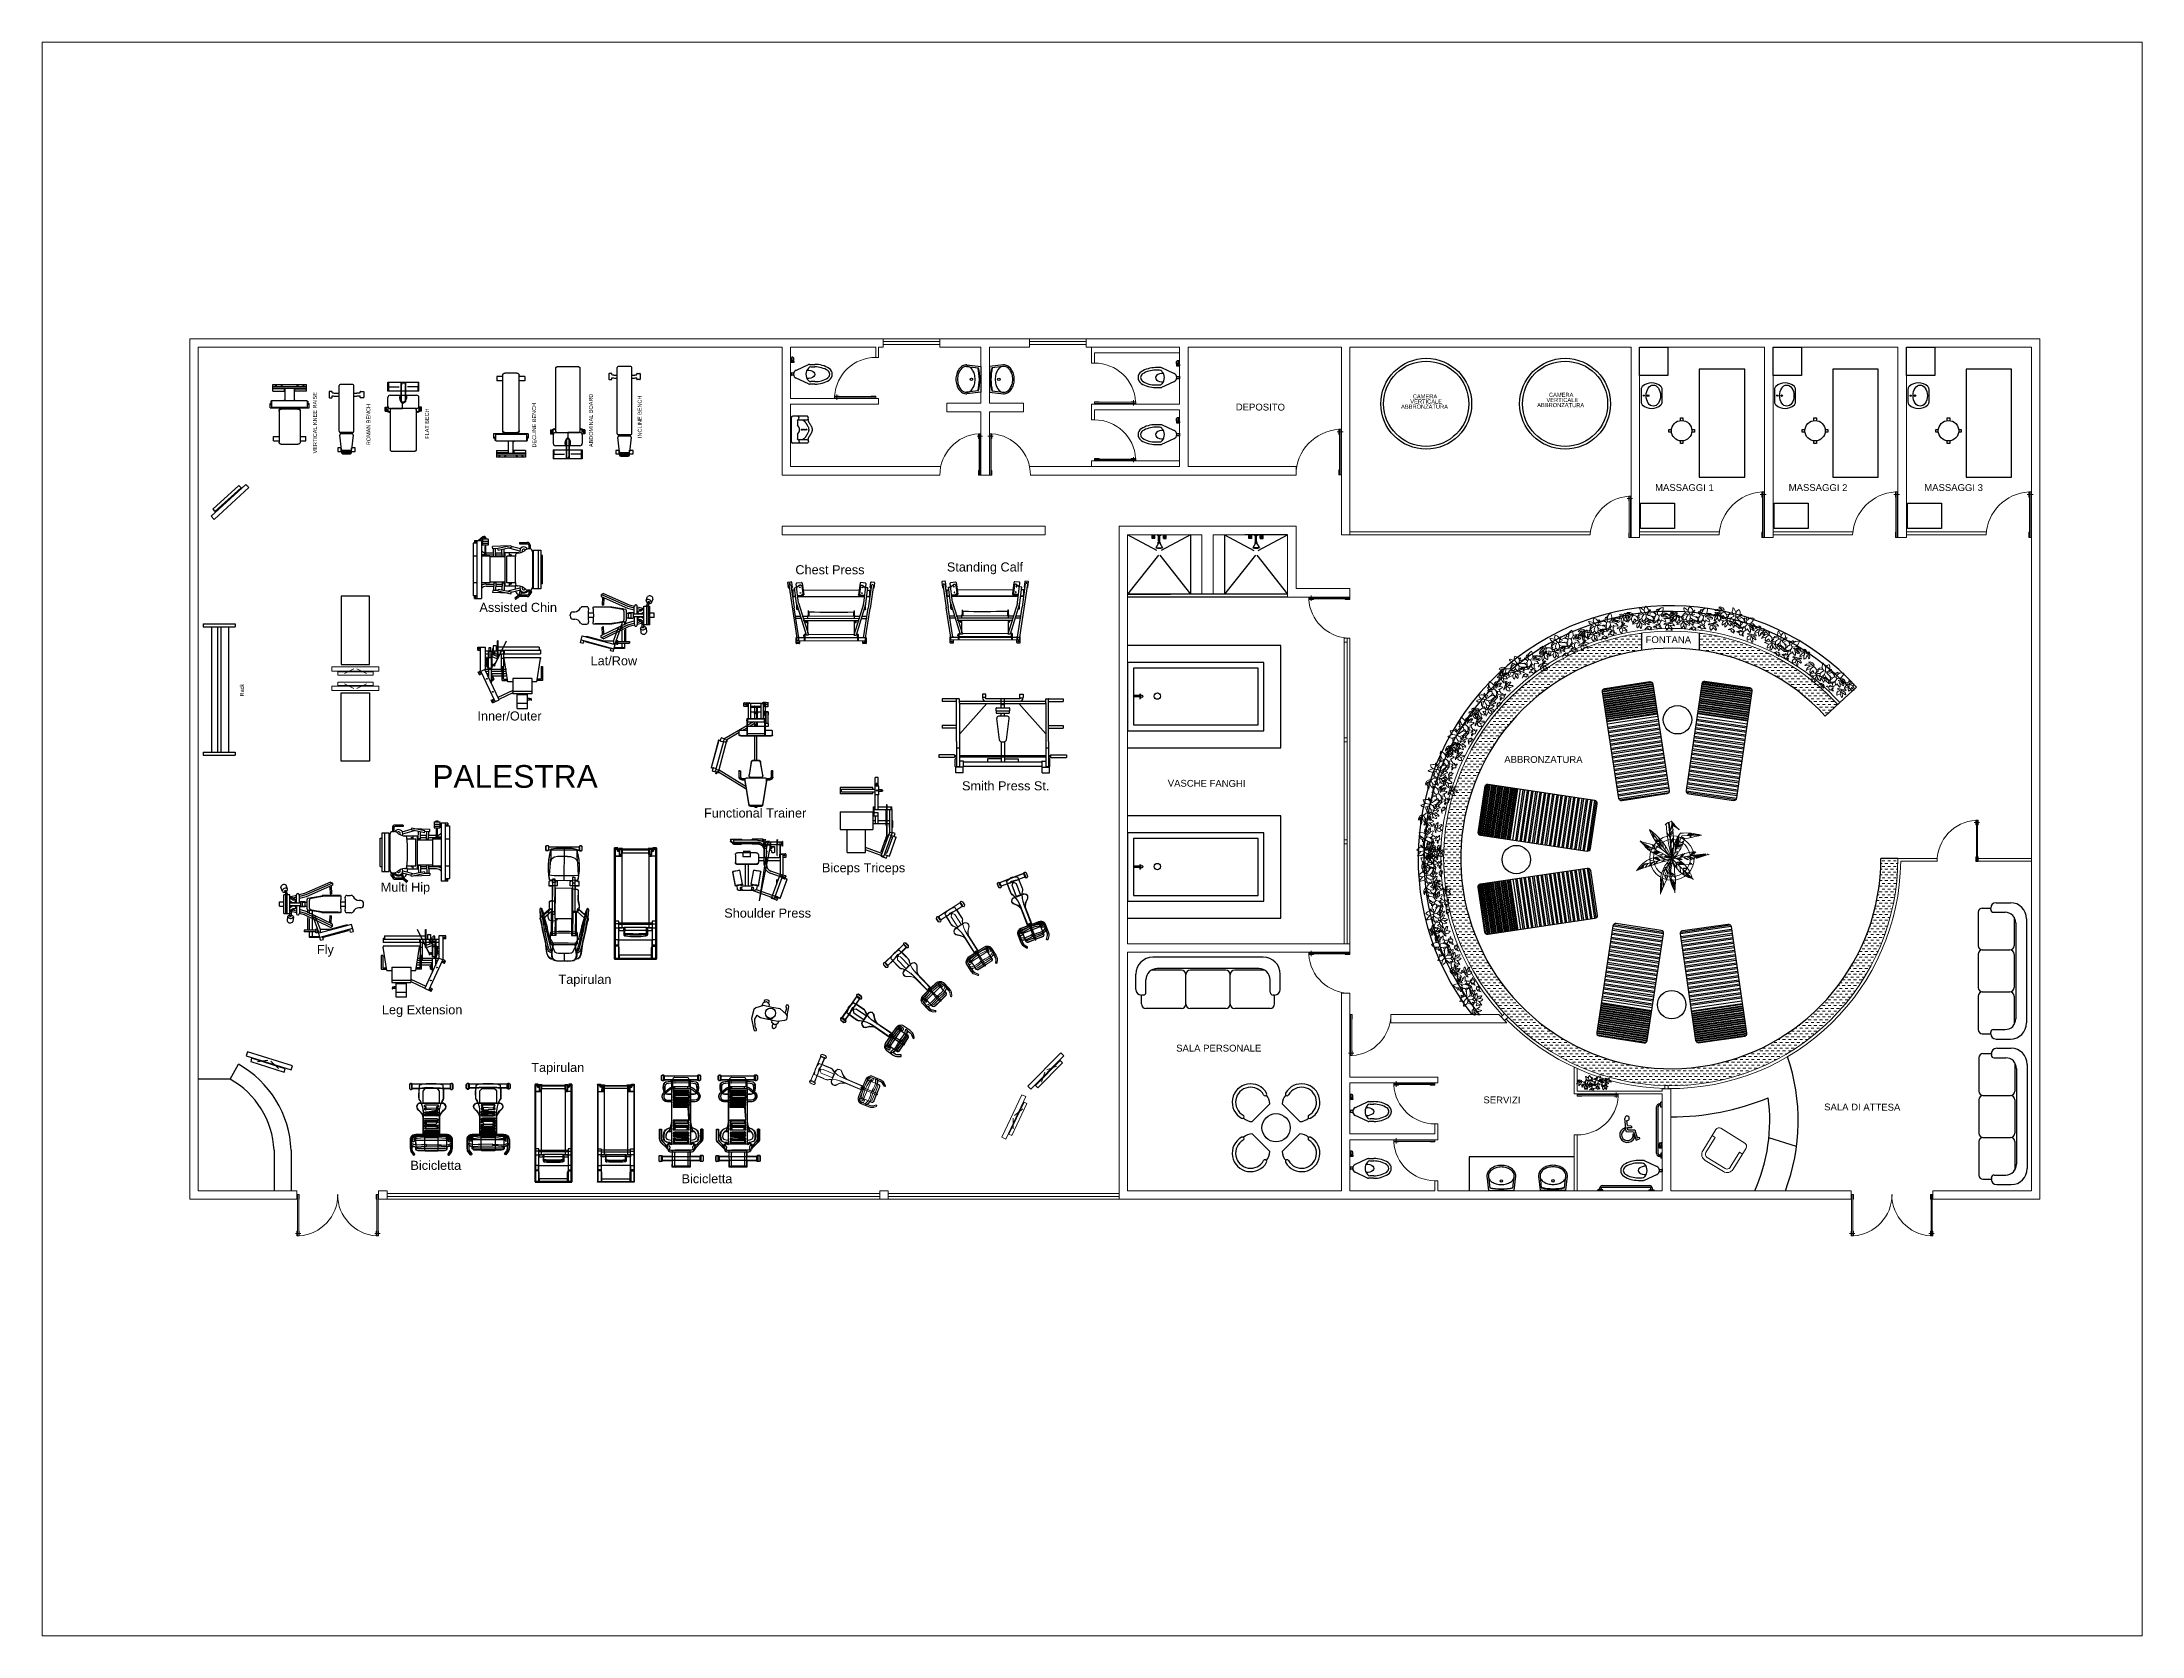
# Paper-space layout 'Layout2' of a CAD drawing. Header units: millimetres. Extents: x 26 to 231, y 20 to 176.
# The model-space entities are those that its viewports show. They can reach past a viewport. Long polylines and large blocks are cut down to what shows.
import ezdxf

# ---------------------------------------------------------------- set-up
doc = ezdxf.new("R2010")
doc.units = ezdxf.units.MM
for name, color, linetype, lineweight in [('ACQUA', 151, 'Continuous', 20), ('ATTREZZI', 175, 'Continuous', 0), ('MURATURA_sezioni', 5, 'Continuous', 18), ('PORTE_infissi', 252, 'Continuous', 5), ('PROIEZIONI_finissime', 251, 'Continuous', 0), ('TESTO', 253, 'Continuous', 25), ('VERDE_giardino', 74, 'Continuous', 9), ('VETRATE', 171, 'Continuous', 9)]:
    doc.layers.add(name, color=color, linetype=linetype, lineweight=lineweight)
for name, color, linetype in [('ARREDI_attrezzature', 175, 'Continuous'), ('PROIEZIONI', 145, 'Continuous'), ('SANITARI', 175, 'Continuous')]:
    doc.layers.add(name, color=color, linetype=linetype)
doc.styles.get("Standard").update_dxf_attribs({"font": 'ARIAL.TTF'})

psp = doc.layouts.new('Layout2')

msp = doc.modelspace()

# ---------------------------------------------------------------- texts
at = {"layer": 'TESTO'}
for s, height, rotation, p in [('VERTICAL KNEE RAISE', 0.06921, 90.2195, (220.001, 169.085)), ('ABDOMINAL BOARD', 0.06921, 90.2195, (224.862, 169.197)), ('CAMERA ', 0.072, 359.7805, (239.298, 170.054)), ('CAMERA ', 0.072, 359.7805, (241.696, 170.081)), ('ROMAN BENCH', 0.06921, 90.2195, (220.942, 169.23)), ('FLAT BECH', 0.0692, 90.2195, (221.973, 169.344)), ('DECLINE BENCH', 0.06921, 90.2195, (223.861, 169.19)), ('INCLINE BENCH', 0.06921, 90.2195, (225.72, 169.356)), ('DEPOSITO', 0.12, 359.7805, (236.181, 169.842, -12.108)), ('ABBRONZATURA', 0.072, 359.7805, (239.091, 169.874)), ('VERTICALE', 0.072, 359.7805, (239.254, 169.964)), ('ABBRONZATURA', 0.072, 359.7805, (241.489, 169.901)), ('VERTICALE', 0.072, 359.7805, (241.652, 169.991)), ('MASSAGGI 1', 0.12, 359.7805, (243.565, 168.426)), ('MASSAGGI 2', 0.12, 359.7805, (245.918, 168.426)), ('MASSAGGI 3', 0.12, 359.7805, (248.305, 168.426)), ('FONTANA', 0.12, 359.7805, (243.398, 165.747)), ('Rack ', 0.0692, 90.2195, (218.713, 164.808)), ('ABBRONZATURA', 0.12, 359.7805, (240.91, 163.639)), ('VASCHE FANGHI', 0.12, 359.7805, (234.983, 163.219)), ('SERVIZI', 0.12, 359.7805, (240.542, 157.645)), ('SALA DI ATTESA', 0.12, 359.7805, (246.543, 157.52))]:
    msp.add_text(s, height=height, rotation=rotation, dxfattribs=at).set_placement(p)
for s, height, p in [('Standing Calf', 0.16, (231.093, 167.006)), ('Chest Press', 0.16, (228.425, 166.957)), ('Assisted Chin', 0.16, (222.861, 166.295)), ('Lat/Row', 0.16, (224.819, 165.355)), ('Inner/Outer', 0.16, (222.826, 164.383)), ('PALESTRA', 0.3992, (222.032, 163.199)), ('Smith Press St.', 0.16, (231.36, 163.153)), ('Functional Trainer', 0.16, (226.816, 162.675)), ('Biceps Triceps', 0.16, (228.893, 161.711)), ('Multi Hip ', 0.16, (221.123, 161.369)), ('Shoulder Press', 0.16, (227.173, 160.913)), ('      Fly', 0.16, (219.627, 160.273)), ('Tapirulan', 0.16, (224.253, 159.747)), ('Leg Extension', 0.16, (221.144, 159.211)), ('SALA PERSONALE', 0.12, (235.131, 158.555)), ('Tapirulan', 0.16, (223.775, 158.196)), ('Bicicletta', 0.16, (221.646, 156.472)), ('Bicicletta', 0.16, (226.421, 156.236))]:
    msp.add_text(s, height=height, dxfattribs=at).set_placement(p)

# ---------------------------------------------------------------- hatches: boundary and pattern name
at = {"layer": 'ACQUA'}
h = msp.add_hatch(dxfattribs=at)
h.set_pattern_fill('DASH', color=256, scale=0.4, style=0)
h.set_pattern_definition([(0, (358.711986, -43.13463), (0.05, 0.05), [0.05, -0.05])])
h.paths.add_polyline_path([(244.342, 165.923), (244.342, 165.62, -0.174446), (246.563, 164.461), (246.784, 164.665, 0.17708)])
h.paths.add_polyline_path([(243.326, 165.921, 2.20923), (247.842, 161.954), (247.542, 161.954, -2.193796), (243.326, 165.618)])
at = {"layer": 'ARREDI_attrezzature'}
h = msp.add_hatch(dxfattribs=at)
h.set_pattern_fill('ANSI32', color=256, scale=0.1, angle=143.2235, style=0)
h.set_pattern_definition([(8.7009454, (-122.913307, 650.65147), (-0.0056728924, 0.0370684272), []), (8.7009454, (-122.89906, 650.641005), (-0.0056728924, 0.0370684272), [])])
h.paths.add_polyline_path([(243.608, 164.502), (243.528, 165.025, 0.414214), (243.471, 165.067), (242.68, 164.946, 0.414214), (242.638, 164.889), (242.718, 164.366)])
h = msp.add_hatch(dxfattribs=at)
h.set_pattern_fill('ANSI32', color=256, scale=0.1, angle=143.2235, style=0)
h.set_pattern_definition([(171.7764915, (606.767996, 653.69165), (0.0053638135, 0.037114411), []), (171.7764915, (606.753836, 653.681065), (0.0053638135, 0.037114411), [])])
h.paths.add_polyline_path([(244.311, 164.505), (244.386, 165.029, -0.414214), (244.443, 165.071), (245.235, 164.957, -0.414214), (245.277, 164.9), (245.201, 164.377)])
h = msp.add_hatch(dxfattribs=at)
h.set_pattern_fill('ANSI32', color=256, scale=0.2, angle=143.2235, style=0)
h.set_pattern_definition([(8.700945, (-122.91331, 650.65147), (-0.011345785, 0.074136854), []), (8.700945, (-122.88481, 650.63054), (-0.011345785, 0.074136854), [])])
h.paths.add_polyline_path([(243.773, 163.09, 0.414214), (243.815, 163.147), (243.615, 164.453), (242.726, 164.317), (242.926, 163.011, 0.414214), (242.983, 162.969)])
h = msp.add_hatch(dxfattribs=at)
h.set_pattern_fill('ANSI32', color=256, scale=0.2, angle=143.2235, style=0)
h.set_pattern_definition([(171.776492, (606.767996, 653.69165), (0.010727627, 0.074228822), []), (171.776492, (606.73968, 653.67048), (0.010727627, 0.074228822), [])])
h.paths.add_polyline_path([(244.157, 163.092, -0.414214), (244.114, 163.148), (244.303, 164.456), (245.194, 164.327), (245.005, 163.019, -0.414214), (244.949, 162.977)])
h = msp.add_hatch(dxfattribs=at)
h.set_pattern_fill('ANSI32', color=256, scale=0.1, angle=53.4622, style=0)
h.set_pattern_definition([(261.537773, (-246.65809, 526.779072), (-0.037091741, 0.0055184009), []), (261.537773, (-246.647564, 526.76487), (-0.037091741, 0.0055184009), [])])
h.paths.add_polyline_path([(241.014, 162.287), (240.491, 162.364, -0.414214), (240.449, 162.421), (240.566, 163.213, -0.414214), (240.623, 163.255), (241.146, 163.177)])
h = msp.add_hatch(dxfattribs=at)
h.set_pattern_fill('ANSI32', color=256, scale=0.2, angle=53.4622, style=0)
h.set_pattern_definition([(261.537773, (-246.65809, 526.77907), (-0.074183482, 0.011036802), []), (261.537773, (-246.63704, 526.750665), (-0.074183482, 0.011036802), [])])
h.paths.add_polyline_path([(242.427, 162.127, -0.414214), (242.37, 162.085), (241.063, 162.279), (241.196, 163.169), (242.503, 162.975, -0.414214), (242.545, 162.918)])
h = msp.add_hatch(dxfattribs=at)
h.set_pattern_fill('ANSI32', color=256, scale=0.2, angle=53.4622, style=0)
h.set_pattern_definition([(98.462227, (-246.65809, -202.908564), (-0.074183482, -0.011036802), []), (98.462227, (-246.63704, -202.88016), (-0.074183482, -0.011036802), [])])
h.paths.add_polyline_path([(242.427, 161.744, 0.414214), (242.37, 161.786), (241.063, 161.591), (241.196, 160.701), (242.503, 160.895, 0.414214), (242.545, 160.952)])
h = msp.add_hatch(dxfattribs=at)
h.set_pattern_fill('ANSI32', color=256, scale=0.1, angle=53.4622, style=0)
h.set_pattern_definition([(98.462227, (-246.65809, -202.908564), (-0.037091741, -0.0055184009), []), (98.462227, (-246.647564, -202.89436), (-0.037091741, -0.0055184009), [])])
h.paths.add_polyline_path([(241.014, 161.584), (240.491, 161.506, 0.414214), (240.449, 161.449), (240.566, 160.658, 0.414214), (240.623, 160.616), (241.146, 160.694)])
h = msp.add_hatch(dxfattribs=at)
h.set_pattern_fill('ANSI32', color=256, scale=0.2, angle=143.2235, style=0)
h.set_pattern_definition([(351.299055, (-123.01482, -326.87489), (-0.011345785, -0.074136854), []), (351.299055, (-122.98633, -326.853956), (-0.011345785, -0.074136854), [])])
h.paths.add_polyline_path([(243.672, 160.687, -0.414214), (243.714, 160.63), (243.514, 159.324), (242.624, 159.46), (242.824, 160.766, -0.414214), (242.881, 160.808)])
h = msp.add_hatch(dxfattribs=at)
h.set_pattern_fill('ANSI32', color=256, scale=0.2, angle=143.2235, style=0)
h.set_pattern_definition([(188.223508, (606.66648, -329.915065), (0.010727627, -0.074228822), []), (188.223508, (606.63816, -329.8939), (0.010727627, -0.074228822), [])])
h.paths.add_polyline_path([(244.055, 160.685, 0.414214), (244.013, 160.628), (244.202, 159.321), (245.093, 159.449), (244.904, 160.757, 0.414214), (244.847, 160.799)])
h = msp.add_hatch(dxfattribs=at)
h.set_pattern_fill('ANSI32', color=256, scale=0.1, angle=143.2235, style=0)
h.set_pattern_definition([(351.2990546, (-123.014824, -326.874886), (-0.0056728924, -0.0370684272), []), (351.2990546, (-123.000576, -326.86442), (-0.0056728924, -0.0370684272), [])])
h.paths.add_polyline_path([(243.506, 159.274), (243.426, 158.751, -0.414214), (243.369, 158.71), (242.579, 158.831, -0.414214), (242.537, 158.888), (242.617, 159.41)])
h = msp.add_hatch(dxfattribs=at)
h.set_pattern_fill('ANSI32', color=256, scale=0.1, angle=143.2235, style=0)
h.set_pattern_definition([(188.2235085, (606.66648, -329.915065), (0.0053638135, -0.037114411), []), (188.2235085, (606.65232, -329.904482), (0.0053638135, -0.037114411), [])])
h.paths.add_polyline_path([(244.209, 159.271), (244.285, 158.748, 0.414214), (244.341, 158.706), (245.133, 158.82, 0.414214), (245.175, 158.877), (245.1, 159.4)])

# ---------------------------------------------------------------- linework, layer by layer
for p, q in [((223.285, 170.488), (223.29, 170.492)), ((223.29, 170.492), (223.296, 170.495)), ((223.296, 170.495), (223.303, 170.496)), ((223.303, 170.496), (223.309, 170.497)), ((223.522, 170.497), (223.309, 170.497)), ((223.522, 170.497), (223.529, 170.496)), ((223.529, 170.496), (223.535, 170.495)), ((223.535, 170.495), (223.541, 170.492)), ((223.541, 170.492), (223.547, 170.488)), ((224.209, 170.597), (224.229, 170.617)), ((224.209, 169.469), (224.209, 170.597)), ((224.229, 170.617), (224.608, 170.617)), ((224.608, 170.617), (224.628, 170.597)), ((224.628, 170.597), (224.628, 169.469)), ((225.187, 170.492), (225.148, 170.492)), ((225.286, 169.432), (225.286, 170.598)), ((225.526, 170.617), (225.305, 170.617)), ((225.545, 169.432), (225.545, 170.598)), ((225.637, 170.492), (225.688, 170.492)), ((219.225, 170.3), (219.813, 170.3)), ((219.225, 170.228), (219.225, 170.3)), ((219.225, 170.263), (219.813, 170.263)), ((219.813, 170.228), (219.225, 170.228)), ((219.225, 170.18), (219.225, 170.228)), ((219.43, 170.219), (219.225, 170.219)), ((219.225, 170.18), (219.43, 170.18)), ((219.268, 170.283), (219.269, 170.283)), ((219.268, 170.282), (219.268, 170.283)), ((219.268, 170.282), (219.268, 170.281)), ((219.268, 170.281), (219.268, 170.282)), ((219.268, 170.281), (219.268, 170.281)), ((219.269, 170.28), (219.268, 170.281)), ((219.268, 170.281), (219.268, 170.281)), ((219.268, 170.28), (219.268, 170.281)), ((219.269, 170.279), (219.268, 170.28)), ((219.269, 170.279), (219.269, 170.28)), ((219.27, 170.279), (219.269, 170.279)), ((219.269, 170.278), (219.269, 170.279)), ((219.27, 170.278), (219.269, 170.278)), ((219.271, 170.278), (219.27, 170.279)), ((219.271, 170.277), (219.27, 170.278)), ((219.273, 170.278), (219.271, 170.278)), ((219.273, 170.277), (219.271, 170.277)), ((219.272, 170.286), (219.273, 170.287)), ((219.272, 170.286), (219.272, 170.286)), ((219.272, 170.286), (219.272, 170.286)), ((219.272, 170.285), (219.272, 170.286)), ((219.272, 170.285), (219.272, 170.285)), ((219.272, 170.284), (219.272, 170.285)), ((219.272, 170.284), (219.272, 170.284)), ((219.273, 170.284), (219.272, 170.284)), ((219.273, 170.287), (219.274, 170.287)), ((219.273, 170.283), (219.273, 170.284)), ((219.274, 170.283), (219.273, 170.283)), ((219.274, 170.278), (219.273, 170.278)), ((219.274, 170.277), (219.273, 170.277)), ((219.274, 170.287), (219.275, 170.288)), ((219.274, 170.286), (219.276, 170.287)), ((219.274, 170.285), (219.274, 170.286)), ((219.276, 170.284), (219.274, 170.285)), ((219.275, 170.283), (219.274, 170.283)), ((219.276, 170.277), (219.274, 170.278)), ((219.276, 170.277), (219.274, 170.277)), ((219.275, 170.288), (219.276, 170.288)), ((219.276, 170.283), (219.275, 170.283)), ((219.276, 170.288), (219.277, 170.288)), ((219.276, 170.287), (219.279, 170.286)), ((219.279, 170.285), (219.276, 170.284)), ((219.276, 170.283), (219.276, 170.283)), ((219.277, 170.283), (219.276, 170.283)), ((219.277, 170.277), (219.276, 170.277)), ((219.277, 170.277), (219.276, 170.277)), ((219.277, 170.288), (219.278, 170.287)), ((219.278, 170.283), (219.277, 170.283)), ((219.278, 170.278), (219.277, 170.277)), ((219.278, 170.277), (219.277, 170.277)), ((219.278, 170.287), (219.279, 170.287)), ((219.279, 170.283), (219.278, 170.283)), ((219.28, 170.278), (219.278, 170.278)), ((219.28, 170.277), (219.278, 170.277)), ((219.279, 170.287), (219.28, 170.287)), ((219.279, 170.287), (219.279, 170.287)), ((219.279, 170.286), (219.279, 170.285)), ((219.28, 170.284), (219.279, 170.283)), ((219.279, 170.283), (219.279, 170.283)), ((219.28, 170.287), (219.28, 170.286)), ((219.28, 170.286), (219.281, 170.286)), ((219.28, 170.284), (219.28, 170.284)), ((219.281, 170.284), (219.28, 170.284)), ((219.281, 170.278), (219.28, 170.278)), ((219.281, 170.277), (219.28, 170.277)), ((219.281, 170.286), (219.281, 170.285)), ((219.281, 170.286), (219.281, 170.286)), ((219.281, 170.285), (219.281, 170.284)), ((219.281, 170.285), (219.281, 170.285)), ((219.282, 170.279), (219.281, 170.278)), ((219.282, 170.278), (219.281, 170.277)), ((219.283, 170.279), (219.282, 170.279)), ((219.283, 170.278), (219.282, 170.278)), ((219.284, 170.28), (219.283, 170.279)), ((219.284, 170.279), (219.283, 170.278)), ((219.284, 170.283), (219.285, 170.282)), ((219.284, 170.283), (219.284, 170.283)), ((219.284, 170.281), (219.284, 170.28)), ((219.285, 170.281), (219.284, 170.281)), ((219.284, 170.28), (219.284, 170.279)), ((219.285, 170.28), (219.284, 170.28)), ((219.285, 170.282), (219.285, 170.281)), ((219.285, 170.282), (219.285, 170.281)), ((219.285, 170.281), (219.285, 170.28)), ((219.285, 170.281), (219.285, 170.281)), ((219.37, 170.282), (219.371, 170.283)), ((219.37, 170.282), (219.37, 170.281)), ((219.37, 170.281), (219.37, 170.282)), ((219.371, 170.281), (219.37, 170.281)), ((219.37, 170.281), (219.37, 170.281)), ((219.371, 170.28), (219.37, 170.281)), ((219.371, 170.283), (219.371, 170.283)), ((219.371, 170.28), (219.371, 170.281)), ((219.372, 170.279), (219.371, 170.28)), ((219.371, 170.279), (219.371, 170.28)), ((219.372, 170.278), (219.371, 170.279)), ((219.373, 170.279), (219.372, 170.279)), ((219.373, 170.278), (219.372, 170.278)), ((219.374, 170.278), (219.373, 170.279)), ((219.374, 170.277), (219.373, 170.278)), ((219.374, 170.286), (219.375, 170.286)), ((219.374, 170.286), (219.374, 170.286)), ((219.374, 170.285), (219.374, 170.286)), ((219.374, 170.285), (219.374, 170.285)), ((219.374, 170.284), (219.374, 170.285)), ((219.375, 170.284), (219.374, 170.284)), ((219.375, 170.278), (219.374, 170.278)), ((219.375, 170.277), (219.374, 170.277)), ((219.375, 170.287), (219.376, 170.287)), ((219.375, 170.286), (219.375, 170.287)), ((219.375, 170.284), (219.375, 170.284)), ((219.376, 170.283), (219.375, 170.284)), ((219.377, 170.278), (219.375, 170.278)), ((219.377, 170.277), (219.375, 170.277)), ((219.376, 170.287), (219.378, 170.288)), ((219.376, 170.286), (219.379, 170.287)), ((219.376, 170.285), (219.376, 170.286)), ((219.379, 170.284), (219.376, 170.285)), ((219.376, 170.283), (219.376, 170.283)), ((219.377, 170.283), (219.376, 170.283)), ((219.378, 170.283), (219.377, 170.283)), ((219.378, 170.277), (219.377, 170.278)), ((219.378, 170.277), (219.377, 170.277)), ((219.378, 170.288), (219.379, 170.288)), ((219.379, 170.283), (219.378, 170.283)), ((219.379, 170.277), (219.378, 170.277)), ((219.379, 170.277), (219.378, 170.277)), ((219.379, 170.288), (219.38, 170.288)), ((219.379, 170.287), (219.381, 170.286)), ((219.381, 170.285), (219.379, 170.284)), ((219.38, 170.283), (219.379, 170.283)), ((219.381, 170.278), (219.379, 170.277)), ((219.381, 170.277), (219.379, 170.277)), ((219.38, 170.288), (219.38, 170.287)), ((219.38, 170.287), (219.381, 170.287)), ((219.38, 170.283), (219.38, 170.283)), ((219.381, 170.283), (219.38, 170.283)), ((219.381, 170.287), (219.382, 170.287)), ((219.381, 170.286), (219.381, 170.285)), ((219.382, 170.283), (219.381, 170.283)), ((219.382, 170.278), (219.381, 170.278)), ((219.382, 170.277), (219.381, 170.277)), ((219.382, 170.287), (219.383, 170.286)), ((219.382, 170.287), (219.382, 170.287)), ((219.382, 170.284), (219.382, 170.283)), ((219.383, 170.284), (219.382, 170.284)), ((219.384, 170.278), (219.382, 170.278)), ((219.384, 170.277), (219.382, 170.277)), ((219.383, 170.286), (219.383, 170.285)), ((219.383, 170.286), (219.383, 170.286)), ((219.383, 170.286), (219.383, 170.286)), ((219.383, 170.285), (219.383, 170.284)), ((219.383, 170.285), (219.383, 170.285)), ((219.383, 170.284), (219.383, 170.284)), ((219.385, 170.279), (219.384, 170.278)), ((219.385, 170.278), (219.384, 170.277)), ((219.386, 170.279), (219.385, 170.279)), ((219.386, 170.278), (219.385, 170.278)), ((219.387, 170.281), (219.386, 170.28)), ((219.386, 170.28), (219.386, 170.279)), ((219.387, 170.28), (219.386, 170.279)), ((219.386, 170.279), (219.386, 170.278)), ((219.387, 170.283), (219.387, 170.282)), ((219.387, 170.283), (219.387, 170.283)), ((219.387, 170.282), (219.387, 170.281)), ((219.387, 170.282), (219.387, 170.281)), ((219.387, 170.281), (219.387, 170.281)), ((219.387, 170.281), (219.387, 170.28)), ((219.387, 170.281), (219.387, 170.281)), ((219.387, 170.28), (219.387, 170.28)), ((219.43, 170.18), (219.43, 170.228)), ((219.436, 170.228), (219.436, 170.008)), ((219.601, 170.228), (219.601, 170.008)), ((219.608, 170.18), (219.608, 170.228)), ((219.608, 170.219), (219.813, 170.219)), ((219.813, 170.18), (219.608, 170.18)), ((219.651, 170.282), (219.651, 170.283)), ((219.651, 170.282), (219.651, 170.281)), ((219.651, 170.282), (219.651, 170.282)), ((219.651, 170.281), (219.651, 170.282)), ((219.651, 170.28), (219.651, 170.281)), ((219.651, 170.281), (219.651, 170.281)), ((219.651, 170.28), (219.651, 170.281)), ((219.652, 170.28), (219.651, 170.28)), ((219.651, 170.279), (219.651, 170.28)), ((219.652, 170.278), (219.651, 170.279)), ((219.653, 170.279), (219.652, 170.28)), ((219.653, 170.278), (219.652, 170.278)), ((219.654, 170.278), (219.653, 170.279)), ((219.654, 170.277), (219.653, 170.278)), ((219.654, 170.286), (219.655, 170.286)), ((219.654, 170.285), (219.654, 170.286)), ((219.654, 170.285), (219.654, 170.285)), ((219.655, 170.284), (219.654, 170.285)), ((219.655, 170.278), (219.654, 170.278)), ((219.655, 170.277), (219.654, 170.277)), ((219.655, 170.287), (219.656, 170.287)), ((219.655, 170.286), (219.655, 170.287)), ((219.655, 170.286), (219.655, 170.286)), ((219.655, 170.284), (219.655, 170.284)), ((219.655, 170.284), (219.655, 170.284)), ((219.656, 170.283), (219.655, 170.284)), ((219.656, 170.278), (219.655, 170.278)), ((219.657, 170.277), (219.655, 170.277)), ((219.656, 170.287), (219.657, 170.287)), ((219.657, 170.283), (219.656, 170.283)), ((219.657, 170.278), (219.656, 170.278)), ((219.657, 170.287), (219.659, 170.288)), ((219.659, 170.287), (219.657, 170.286)), ((219.657, 170.286), (219.657, 170.285)), ((219.657, 170.285), (219.659, 170.284)), ((219.657, 170.283), (219.657, 170.283)), ((219.658, 170.283), (219.657, 170.283)), ((219.659, 170.277), (219.657, 170.278)), ((219.658, 170.277), (219.657, 170.277)), ((219.659, 170.283), (219.658, 170.283)), ((219.66, 170.277), (219.658, 170.277)), ((219.659, 170.288), (219.66, 170.288)), ((219.661, 170.286), (219.659, 170.287)), ((219.659, 170.284), (219.661, 170.285)), ((219.66, 170.283), (219.659, 170.283)), ((219.66, 170.278), (219.659, 170.277)), ((219.66, 170.288), (219.661, 170.287)), ((219.661, 170.283), (219.66, 170.283)), ((219.662, 170.278), (219.66, 170.278)), ((219.661, 170.277), (219.66, 170.277)), ((219.661, 170.287), (219.662, 170.287)), ((219.661, 170.285), (219.661, 170.286)), ((219.662, 170.284), (219.661, 170.283)), ((219.663, 170.277), (219.661, 170.277)), ((219.662, 170.287), (219.663, 170.287)), ((219.663, 170.284), (219.662, 170.284)), ((219.663, 170.278), (219.662, 170.278)), ((219.663, 170.287), (219.663, 170.286)), ((219.663, 170.286), (219.664, 170.286)), ((219.663, 170.286), (219.663, 170.286)), ((219.664, 170.285), (219.663, 170.284)), ((219.663, 170.284), (219.663, 170.284)), ((219.664, 170.278), (219.663, 170.278)), ((219.664, 170.277), (219.663, 170.277)), ((219.664, 170.286), (219.664, 170.285)), ((219.664, 170.285), (219.664, 170.285)), ((219.665, 170.279), (219.664, 170.278)), ((219.665, 170.278), (219.664, 170.277)), ((219.666, 170.279), (219.665, 170.279)), ((219.666, 170.278), (219.665, 170.278)), ((219.667, 170.28), (219.666, 170.279)), ((219.667, 170.279), (219.666, 170.278)), ((219.667, 170.283), (219.667, 170.282)), ((219.667, 170.283), (219.667, 170.283)), ((219.667, 170.282), (219.667, 170.281)), ((219.667, 170.282), (219.667, 170.281)), ((219.667, 170.282), (219.667, 170.282)), ((219.667, 170.281), (219.667, 170.28)), ((219.667, 170.281), (219.667, 170.28)), ((219.667, 170.281), (219.667, 170.281)), ((219.667, 170.28), (219.667, 170.279)), ((219.667, 170.28), (219.667, 170.28)), ((219.753, 170.282), (219.754, 170.283)), ((219.753, 170.282), (219.753, 170.281)), ((219.753, 170.282), (219.753, 170.282)), ((219.753, 170.281), (219.753, 170.282)), ((219.754, 170.28), (219.753, 170.281)), ((219.753, 170.281), (219.753, 170.281)), ((219.753, 170.28), (219.753, 170.281)), ((219.754, 170.279), (219.753, 170.28)), ((219.754, 170.28), (219.754, 170.28)), ((219.755, 170.279), (219.754, 170.28)), ((219.755, 170.278), (219.754, 170.279)), ((219.756, 170.278), (219.755, 170.279)), ((219.755, 170.278), (219.755, 170.278)), ((219.757, 170.277), (219.755, 170.278)), ((219.757, 170.278), (219.756, 170.278)), ((219.757, 170.286), (219.758, 170.287)), ((219.757, 170.286), (219.757, 170.286)), ((219.757, 170.286), (219.757, 170.286)), ((219.757, 170.285), (219.757, 170.286)), ((219.757, 170.285), (219.757, 170.285)), ((219.757, 170.284), (219.757, 170.285)), ((219.757, 170.284), (219.757, 170.284)), ((219.758, 170.284), (219.757, 170.284)), ((219.758, 170.278), (219.757, 170.278)), ((219.758, 170.277), (219.757, 170.277)), ((219.758, 170.287), (219.759, 170.287)), ((219.758, 170.283), (219.758, 170.284)), ((219.759, 170.283), (219.758, 170.283)), ((219.76, 170.278), (219.758, 170.278)), ((219.759, 170.277), (219.758, 170.277)), ((219.761, 170.287), (219.759, 170.286)), ((219.759, 170.287), (219.76, 170.287)), ((219.759, 170.286), (219.759, 170.285)), ((219.759, 170.285), (219.761, 170.284)), ((219.76, 170.283), (219.759, 170.283)), ((219.761, 170.277), (219.759, 170.277)), ((219.76, 170.287), (219.761, 170.288)), ((219.761, 170.283), (219.76, 170.283)), ((219.761, 170.277), (219.76, 170.278)), ((219.761, 170.288), (219.762, 170.288)), ((219.764, 170.286), (219.761, 170.287)), ((219.761, 170.284), (219.764, 170.285)), ((219.763, 170.283), (219.761, 170.283)), ((219.761, 170.283), (219.761, 170.283)), ((219.763, 170.278), (219.761, 170.277)), ((219.762, 170.277), (219.761, 170.277)), ((219.762, 170.288), (219.763, 170.287)), ((219.764, 170.277), (219.762, 170.277)), ((219.763, 170.287), (219.764, 170.287)), ((219.764, 170.283), (219.763, 170.283)), ((219.764, 170.278), (219.763, 170.278)), ((219.764, 170.287), (219.765, 170.287)), ((219.764, 170.285), (219.764, 170.286)), ((219.765, 170.284), (219.764, 170.283)), ((219.766, 170.278), (219.764, 170.278)), ((219.765, 170.277), (219.764, 170.277)), ((219.765, 170.287), (219.766, 170.286)), ((219.766, 170.284), (219.765, 170.284)), ((219.766, 170.277), (219.765, 170.277)), ((219.766, 170.286), (219.766, 170.285)), ((219.766, 170.286), (219.766, 170.286)), ((219.766, 170.286), (219.766, 170.286)), ((219.766, 170.285), (219.766, 170.284)), ((219.766, 170.285), (219.766, 170.285)), ((219.766, 170.284), (219.766, 170.284)), ((219.767, 170.278), (219.766, 170.278)), ((219.767, 170.278), (219.766, 170.277)), ((219.768, 170.279), (219.767, 170.278)), ((219.768, 170.278), (219.767, 170.278)), ((219.769, 170.279), (219.768, 170.279)), ((219.769, 170.279), (219.768, 170.278)), ((219.769, 170.283), (219.77, 170.282)), ((219.769, 170.283), (219.769, 170.283)), ((219.77, 170.281), (219.769, 170.28)), ((219.769, 170.28), (219.769, 170.279)), ((219.77, 170.28), (219.769, 170.279)), ((219.77, 170.282), (219.77, 170.281)), ((219.77, 170.282), (219.77, 170.281)), ((219.77, 170.282), (219.77, 170.282)), ((219.77, 170.281), (219.77, 170.28)), ((219.77, 170.281), (219.77, 170.281)), ((219.77, 170.28), (219.77, 170.28)), ((219.813, 170.228), (219.813, 170.3)), ((219.813, 170.18), (219.813, 170.228)), ((220.215, 170.168), (220.215, 170.072)), ((220.26, 170.174), (220.221, 170.174)), ((220.266, 170.155), (220.266, 170.168)), ((220.266, 170.155), (220.275, 170.152)), ((220.275, 170.152), (220.28, 170.151)), ((220.28, 170.151), (220.286, 170.15)), ((220.286, 170.15), (220.293, 170.149)), ((220.293, 170.149), (220.301, 170.148)), ((220.301, 170.148), (220.34, 170.147)), ((220.34, 170.147), (220.351, 170.146)), ((220.351, 170.146), (220.362, 170.145)), ((220.362, 170.145), (220.378, 170.145)), ((220.378, 170.145), (220.39, 170.145)), ((220.39, 169.474), (220.39, 170.28)), ((220.629, 170.299), (220.409, 170.299)), ((220.648, 169.474), (220.648, 170.28)), ((220.648, 170.145), (220.679, 170.145)), ((220.679, 170.145), (220.683, 170.146)), ((220.683, 170.146), (220.693, 170.147)), ((220.693, 170.147), (220.7, 170.148)), ((220.7, 170.148), (220.708, 170.149)), ((220.708, 170.149), (220.714, 170.15)), ((220.714, 170.15), (220.72, 170.151)), ((220.72, 170.151), (220.752, 170.152)), ((220.752, 170.152), (220.757, 170.153)), ((220.757, 170.153), (220.76, 170.154)), ((220.76, 170.154), (220.761, 170.155)), ((220.761, 170.155), (220.761, 170.168)), ((220.768, 170.174), (220.818, 170.174)), ((220.825, 170.168), (220.825, 170.072)), ((221.248, 170.341), (221.795, 170.341)), ((221.248, 170.178), (221.248, 170.341)), ((221.795, 170.178), (221.248, 170.178)), ((221.262, 170.341), (221.262, 170.178)), ((221.262, 170.258), (221.449, 170.258)), ((221.262, 170.178), (221.262, 170.258)), ((221.481, 170.327), (221.558, 170.327)), ((221.481, 170.295), (221.481, 170.327)), ((221.481, 170.295), (221.481, 169.992)), ((221.481, 169.992), (221.481, 170.295)), ((221.562, 170.327), (221.486, 170.327)), ((221.486, 170.327), (221.486, 170.295)), ((221.558, 170.327), (221.558, 170.295)), ((221.562, 170.295), (221.562, 170.327)), ((221.562, 169.992), (221.562, 170.295)), ((221.562, 170.295), (221.562, 169.992)), ((221.781, 170.258), (221.595, 170.258)), ((221.781, 170.341), (221.781, 170.178)), ((221.781, 170.178), (221.781, 170.258)), ((221.795, 170.178), (221.795, 170.341)), ((223.168, 170.437), (223.168, 170.361)), ((223.271, 170.437), (223.168, 170.437)), ((223.271, 170.361), (223.168, 170.361)), ((223.271, 170.466), (223.273, 170.472)), ((223.271, 170.46), (223.271, 170.466)), ((223.271, 169.478), (223.271, 170.46)), ((223.273, 170.472), (223.276, 170.478)), ((223.276, 170.478), (223.28, 170.483)), ((223.28, 170.483), (223.285, 170.488)), ((223.547, 170.488), (223.552, 170.483)), ((223.552, 170.483), (223.556, 170.478)), ((223.556, 170.478), (223.558, 170.472)), ((223.558, 170.472), (223.56, 170.466)), ((223.56, 170.466), (223.561, 170.46)), ((223.561, 169.478), (223.561, 170.46)), ((223.663, 170.437), (223.561, 170.437)), ((223.663, 170.361), (223.561, 170.361)), ((223.663, 170.437), (223.663, 170.361)), ((225.142, 170.485), (225.142, 170.39)), ((225.148, 170.384), (225.187, 170.384)), ((225.194, 170.472), (225.194, 170.485)), ((225.194, 170.472), (225.202, 170.47)), ((225.194, 170.39), (225.194, 170.416)), ((225.194, 170.416), (225.213, 170.414)), ((225.202, 170.47), (225.208, 170.468)), ((225.208, 170.468), (225.213, 170.467)), ((225.213, 170.467), (225.221, 170.466)), ((225.213, 170.414), (225.225, 170.413)), ((225.221, 170.466), (225.228, 170.465)), ((225.225, 170.413), (225.239, 170.412)), ((225.228, 170.465), (225.237, 170.464)), ((225.237, 170.464), (225.248, 170.463)), ((225.239, 170.412), (225.253, 170.411)), ((225.248, 170.463), (225.259, 170.463)), ((225.253, 170.411), (225.272, 170.41)), ((225.259, 170.463), (225.274, 170.462)), ((225.272, 170.41), (225.286, 170.41)), ((225.274, 170.462), (225.286, 170.462)), ((225.545, 170.462), (225.576, 170.463)), ((225.545, 170.41), (225.58, 170.411)), ((225.576, 170.463), (225.58, 170.464)), ((225.58, 170.464), (225.589, 170.465)), ((225.58, 170.411), (225.594, 170.412)), ((225.589, 170.465), (225.597, 170.465)), ((225.594, 170.412), (225.606, 170.413)), ((225.597, 170.465), (225.605, 170.466)), ((225.605, 170.466), (225.611, 170.467)), ((225.606, 170.413), (225.617, 170.414)), ((225.611, 170.467), (225.616, 170.468)), ((225.616, 170.468), (225.622, 170.47)), ((225.617, 170.414), (225.627, 170.416)), ((225.622, 170.47), (225.626, 170.471)), ((225.626, 170.471), (225.629, 170.472)), ((225.627, 170.416), (225.631, 170.416)), ((225.629, 170.472), (225.631, 170.472)), ((225.631, 170.472), (225.631, 170.485)), ((225.631, 170.39), (225.631, 170.416)), ((225.688, 170.384), (225.637, 170.384)), ((225.694, 170.485), (225.694, 170.39)), ((219.174, 169.885), (219.174, 169.962)), ((219.174, 169.962), (219.187, 169.962)), ((219.174, 169.885), (219.436, 169.885)), ((219.2, 170.003), (219.187, 170.003)), ((219.187, 170.003), (219.187, 169.939)), ((219.2, 169.939), (219.187, 169.939)), ((219.2, 170.008), (219.2, 169.892)), ((219.826, 170.008), (219.2, 170.008)), ((219.826, 169.892), (219.2, 169.892)), ((219.334, 169.839), (219.335, 169.845)), ((219.334, 169.839), (219.334, 169.284)), ((219.334, 169.826), (219.335, 169.832)), ((219.335, 169.845), (219.336, 169.851)), ((219.335, 169.832), (219.336, 169.838)), ((219.336, 169.851), (219.339, 169.857)), ((219.336, 169.838), (219.339, 169.844)), ((219.339, 169.857), (219.343, 169.863)), ((219.339, 169.844), (219.343, 169.85)), ((219.343, 169.863), (219.348, 169.867)), ((219.343, 169.85), (219.348, 169.854)), ((219.348, 169.867), (219.353, 169.871)), ((219.348, 169.854), (219.353, 169.858)), ((219.353, 169.871), (219.359, 169.874)), ((219.353, 169.858), (219.359, 169.861)), ((219.359, 169.874), (219.366, 169.875)), ((219.359, 169.861), (219.366, 169.862)), ((219.366, 169.875), (219.372, 169.876)), ((219.366, 169.862), (219.372, 169.863)), ((219.665, 169.876), (219.372, 169.876)), ((219.665, 169.863), (219.372, 169.863)), ((219.43, 170.008), (219.43, 170.026)), ((219.43, 170.026), (219.436, 170.026)), ((219.436, 169.892), (219.436, 169.876)), ((219.601, 170.026), (219.608, 170.026)), ((219.601, 169.892), (219.601, 169.876)), ((219.601, 169.885), (219.864, 169.885)), ((219.608, 170.008), (219.608, 170.026)), ((219.665, 169.876), (219.672, 169.875)), ((219.665, 169.863), (219.672, 169.862)), ((219.672, 169.875), (219.679, 169.874)), ((219.672, 169.862), (219.679, 169.861)), ((219.679, 169.874), (219.685, 169.871)), ((219.679, 169.861), (219.685, 169.858)), ((219.685, 169.871), (219.69, 169.867)), ((219.685, 169.858), (219.69, 169.854)), ((219.69, 169.867), (219.695, 169.863)), ((219.69, 169.854), (219.695, 169.85)), ((219.695, 169.863), (219.699, 169.857)), ((219.695, 169.85), (219.699, 169.844)), ((219.699, 169.857), (219.702, 169.851)), ((219.699, 169.844), (219.702, 169.838)), ((219.702, 169.851), (219.703, 169.845)), ((219.702, 169.838), (219.703, 169.832)), ((219.703, 169.845), (219.704, 169.839)), ((219.703, 169.832), (219.704, 169.826)), ((219.704, 169.839), (219.704, 169.284)), ((219.826, 170.008), (219.826, 169.892)), ((219.826, 170.003), (219.838, 170.003)), ((219.826, 169.939), (219.838, 169.939)), ((219.838, 170.003), (219.838, 169.939)), ((219.838, 169.962), (219.864, 169.962)), ((219.864, 169.885), (219.864, 169.962)), ((220.221, 170.066), (220.26, 170.066)), ((220.266, 170.072), (220.266, 170.099)), ((220.266, 170.099), (220.286, 170.096)), ((220.286, 170.096), (220.298, 170.095)), ((220.298, 170.095), (220.342, 170.094)), ((220.342, 170.094), (220.356, 170.093)), ((220.356, 170.093), (220.375, 170.093)), ((220.375, 170.093), (220.39, 170.093)), ((220.648, 170.093), (220.684, 170.094)), ((220.684, 170.094), (220.697, 170.095)), ((220.697, 170.095), (220.709, 170.096)), ((220.709, 170.096), (220.72, 170.097)), ((220.72, 170.097), (220.758, 170.098)), ((220.758, 170.098), (220.761, 170.099)), ((220.761, 170.072), (220.761, 170.099)), ((220.818, 170.066), (220.768, 170.066)), ((221.202, 169.899), (221.252, 169.899)), ((221.202, 169.829), (221.202, 169.899)), ((221.202, 169.857), (221.248, 169.857)), ((221.202, 169.829), (221.237, 169.829)), ((221.234, 169.848), (221.22, 169.848)), ((221.225, 169.857), (221.225, 169.899)), ((221.248, 169.917), (221.248, 170.068)), ((221.248, 169.899), (221.248, 169.835)), ((221.289, 170.109), (221.754, 170.109)), ((221.289, 169.876), (221.504, 169.876)), ((221.3, 169.876), (221.29, 169.876)), ((221.293, 169.859), (221.312, 169.879)), ((221.293, 169.139), (221.293, 169.859)), ((221.312, 169.879), (221.726, 169.879)), ((221.481, 169.992), (221.562, 169.992)), ((221.504, 169.876), (221.504, 169.992)), ((221.504, 169.876), (221.504, 169.992)), ((221.754, 169.876), (221.504, 169.876)), ((221.726, 169.879), (221.745, 169.859)), ((221.744, 169.876), (221.753, 169.876)), ((221.745, 169.859), (221.745, 169.139)), ((221.842, 169.899), (221.791, 169.899)), ((221.795, 169.917), (221.795, 170.068)), ((221.795, 169.899), (221.795, 169.835)), ((221.842, 169.857), (221.795, 169.857)), ((221.842, 169.829), (221.807, 169.829)), ((221.823, 169.848), (221.809, 169.848)), ((221.818, 169.857), (221.818, 169.899)), ((221.842, 169.829), (221.842, 169.899)), ((219.232, 169.306), (219.232, 169.383)), ((219.232, 169.383), (219.334, 169.383)), ((219.704, 169.383), (219.806, 169.383)), ((219.806, 169.306), (219.806, 169.383)), ((220.432, 169.153), (220.401, 169.408)), ((220.629, 169.455), (220.409, 169.455)), ((220.618, 169.43), (220.42, 169.43)), ((220.609, 169.452), (220.428, 169.452)), ((220.428, 169.433), (220.428, 169.452)), ((220.609, 169.433), (220.428, 169.433)), ((220.637, 169.408), (220.606, 169.153)), ((220.609, 169.433), (220.609, 169.452)), ((223.111, 169.432), (223.111, 169.355)), ((223.373, 169.432), (223.111, 169.432)), ((223.149, 169.309), (223.149, 169.425)), ((223.149, 169.425), (223.695, 169.425)), ((223.271, 169.485), (223.271, 169.491)), ((223.273, 169.478), (223.271, 169.485)), ((223.271, 169.472), (223.271, 169.478)), ((223.273, 169.465), (223.271, 169.472)), ((223.276, 169.473), (223.273, 169.478)), ((223.276, 169.46), (223.273, 169.465)), ((223.28, 169.467), (223.276, 169.473)), ((223.28, 169.454), (223.276, 169.46)), ((223.285, 169.463), (223.28, 169.467)), ((223.285, 169.45), (223.28, 169.454)), ((223.29, 169.459), (223.285, 169.463)), ((223.29, 169.446), (223.285, 169.45)), ((223.296, 169.456), (223.29, 169.459)), ((223.296, 169.443), (223.29, 169.446)), ((223.303, 169.455), (223.296, 169.456)), ((223.303, 169.442), (223.296, 169.443)), ((223.309, 169.454), (223.303, 169.455)), ((223.309, 169.441), (223.303, 169.442)), ((223.309, 169.454), (223.522, 169.454)), ((223.309, 169.441), (223.522, 169.441)), ((223.373, 169.425), (223.373, 169.441)), ((223.458, 169.425), (223.458, 169.441)), ((223.721, 169.432), (223.458, 169.432)), ((223.529, 169.455), (223.522, 169.454)), ((223.529, 169.442), (223.522, 169.441)), ((223.535, 169.456), (223.529, 169.455)), ((223.535, 169.443), (223.529, 169.442)), ((223.541, 169.459), (223.535, 169.456)), ((223.541, 169.446), (223.535, 169.443)), ((223.547, 169.463), (223.541, 169.459)), ((223.547, 169.45), (223.541, 169.446)), ((223.552, 169.467), (223.547, 169.463)), ((223.552, 169.454), (223.547, 169.45)), ((223.556, 169.473), (223.552, 169.467)), ((223.556, 169.46), (223.552, 169.454)), ((223.558, 169.478), (223.556, 169.473)), ((223.558, 169.465), (223.556, 169.46)), ((223.56, 169.485), (223.558, 169.478)), ((223.56, 169.472), (223.558, 169.465)), ((223.561, 169.491), (223.56, 169.485)), ((223.561, 169.478), (223.56, 169.472)), ((223.695, 169.309), (223.695, 169.425)), ((223.721, 169.432), (223.721, 169.355)), ((224.113, 169.499), (224.113, 169.429)), ((224.113, 169.499), (224.148, 169.499)), ((224.113, 169.471), (224.16, 169.471)), ((224.113, 169.429), (224.164, 169.429)), ((224.132, 169.48), (224.146, 169.48)), ((224.136, 169.471), (224.136, 169.429)), ((224.16, 169.429), (224.16, 169.493)), ((224.16, 169.411), (224.16, 169.261)), ((224.201, 169.452), (224.416, 169.452)), ((224.211, 169.452), (224.202, 169.452)), ((224.229, 169.449), (224.209, 169.469)), ((224.608, 169.449), (224.229, 169.449)), ((224.631, 169.452), (224.416, 169.452)), ((224.416, 169.452), (224.416, 169.336)), ((224.416, 169.452), (224.416, 169.336)), ((224.628, 169.469), (224.608, 169.449)), ((224.621, 169.452), (224.63, 169.452)), ((224.718, 169.429), (224.668, 169.429)), ((224.672, 169.429), (224.672, 169.493)), ((224.718, 169.471), (224.672, 169.471)), ((224.672, 169.411), (224.672, 169.261)), ((224.718, 169.499), (224.684, 169.499)), ((224.686, 169.48), (224.7, 169.48)), ((224.695, 169.471), (224.695, 169.429)), ((224.718, 169.499), (224.718, 169.429)), ((225.526, 169.413), (225.305, 169.413)), ((225.515, 169.387), (225.317, 169.387)), ((225.506, 169.41), (225.325, 169.41)), ((225.325, 169.39), (225.325, 169.41)), ((225.506, 169.39), (225.325, 169.39)), ((225.506, 169.39), (225.506, 169.41)), ((219.232, 169.306), (219.334, 169.306)), ((219.335, 169.278), (219.334, 169.284)), ((219.336, 169.271), (219.335, 169.278)), ((219.339, 169.266), (219.336, 169.271)), ((219.343, 169.26), (219.339, 169.266)), ((219.348, 169.256), (219.343, 169.26)), ((219.353, 169.252), (219.348, 169.256)), ((219.359, 169.249), (219.353, 169.252)), ((219.366, 169.248), (219.359, 169.249)), ((219.372, 169.247), (219.366, 169.248)), ((219.372, 169.247), (219.665, 169.247)), ((219.672, 169.248), (219.665, 169.247)), ((219.679, 169.249), (219.672, 169.248)), ((219.685, 169.252), (219.679, 169.249)), ((219.69, 169.256), (219.685, 169.252)), ((219.695, 169.26), (219.69, 169.256)), ((219.699, 169.266), (219.695, 169.26)), ((219.702, 169.271), (219.699, 169.266)), ((219.703, 169.278), (219.702, 169.271)), ((219.704, 169.284), (219.703, 169.278)), ((219.704, 169.306), (219.806, 169.306)), ((220.367, 169.181), (220.367, 169.117)), ((220.429, 169.181), (220.367, 169.181)), ((220.367, 169.117), (220.431, 169.117)), ((220.429, 169.127), (220.429, 169.183)), ((220.431, 169.105), (220.431, 169.164)), ((220.439, 169.106), (220.439, 169.14)), ((220.439, 169.124), (220.476, 169.124)), ((220.439, 169.117), (220.599, 169.117)), ((220.587, 169.136), (220.451, 169.136)), ((220.456, 169.079), (220.582, 169.079)), ((220.581, 169.088), (220.457, 169.088)), ((220.479, 169.127), (220.479, 169.136)), ((220.559, 169.127), (220.559, 169.136)), ((220.599, 169.124), (220.562, 169.124)), ((220.599, 169.106), (220.599, 169.14)), ((220.607, 169.105), (220.607, 169.166)), ((220.607, 169.117), (220.671, 169.117)), ((220.609, 169.127), (220.609, 169.183)), ((220.671, 169.181), (220.609, 169.181)), ((220.671, 169.117), (220.671, 169.181)), ((221.312, 169.119), (221.293, 169.139)), ((221.726, 169.119), (221.312, 169.119)), ((221.745, 169.139), (221.726, 169.119)), ((223.136, 169.355), (223.111, 169.355)), ((223.136, 169.314), (223.136, 169.378)), ((223.149, 169.378), (223.136, 169.378)), ((223.149, 169.314), (223.136, 169.314)), ((223.149, 169.309), (223.695, 169.309)), ((223.162, 169.137), (223.162, 169.088)), ((223.162, 169.137), (223.367, 169.137)), ((223.367, 169.098), (223.162, 169.098)), ((223.162, 169.088), (223.67, 169.088)), ((223.162, 169.088), (223.162, 169.017)), ((223.67, 169.054), (223.162, 169.054)), ((223.67, 169.017), (223.162, 169.017)), ((223.205, 169.037), (223.206, 169.038)), ((223.205, 169.037), (223.206, 169.037)), ((223.205, 169.036), (223.205, 169.037)), ((223.205, 169.036), (223.205, 169.037)), ((223.205, 169.035), (223.205, 169.036)), ((223.205, 169.035), (223.205, 169.036)), ((223.205, 169.036), (223.205, 169.036)), ((223.205, 169.036), (223.205, 169.036)), ((223.205, 169.035), (223.205, 169.035)), ((223.205, 169.034), (223.205, 169.035)), ((223.206, 169.033), (223.205, 169.034)), ((223.206, 169.038), (223.207, 169.039)), ((223.206, 169.037), (223.207, 169.038)), ((223.206, 169.038), (223.206, 169.038)), ((223.207, 169.039), (223.208, 169.039)), ((223.207, 169.038), (223.208, 169.038)), ((223.208, 169.039), (223.21, 169.04)), ((223.208, 169.038), (223.209, 169.039)), ((223.209, 169.039), (223.21, 169.039)), ((223.209, 169.033), (223.21, 169.033)), ((223.209, 169.032), (223.209, 169.033)), ((223.209, 169.032), (223.209, 169.032)), ((223.209, 169.032), (223.209, 169.032)), ((223.209, 169.031), (223.209, 169.032)), ((223.209, 169.031), (223.209, 169.031)), ((223.209, 169.03), (223.209, 169.031)), ((223.21, 169.03), (223.209, 169.03)), ((223.21, 169.04), (223.211, 169.04)), ((223.21, 169.039), (223.212, 169.039)), ((223.21, 169.033), (223.211, 169.034)), ((223.21, 169.03), (223.21, 169.03)), ((223.211, 169.029), (223.21, 169.03)), ((223.211, 169.04), (223.213, 169.04)), ((223.211, 169.034), (223.212, 169.034)), ((223.213, 169.033), (223.211, 169.032)), ((223.211, 169.032), (223.211, 169.031)), ((223.211, 169.031), (223.213, 169.03)), ((223.212, 169.029), (223.211, 169.029)), ((223.212, 169.039), (223.213, 169.039)), ((223.212, 169.034), (223.213, 169.034)), ((223.214, 169.029), (223.212, 169.029)), ((223.213, 169.04), (223.214, 169.04)), ((223.213, 169.039), (223.215, 169.039)), ((223.213, 169.034), (223.214, 169.034)), ((223.216, 169.032), (223.213, 169.033)), ((223.213, 169.03), (223.216, 169.031)), ((223.214, 169.04), (223.215, 169.04)), ((223.214, 169.034), (223.215, 169.034)), ((223.215, 169.029), (223.214, 169.029)), ((223.215, 169.04), (223.217, 169.04)), ((223.215, 169.039), (223.216, 169.039)), ((223.215, 169.034), (223.216, 169.034)), ((223.216, 169.03), (223.215, 169.029)), ((223.216, 169.039), (223.218, 169.039)), ((223.216, 169.034), (223.216, 169.033)), ((223.216, 169.033), (223.217, 169.033)), ((223.216, 169.031), (223.216, 169.032)), ((223.217, 169.03), (223.216, 169.03)), ((223.217, 169.04), (223.218, 169.039)), ((223.217, 169.033), (223.218, 169.032)), ((223.217, 169.033), (223.217, 169.033)), ((223.218, 169.031), (223.217, 169.03)), ((223.217, 169.03), (223.217, 169.03)), ((223.218, 169.039), (223.219, 169.038)), ((223.218, 169.039), (223.219, 169.039)), ((223.218, 169.032), (223.218, 169.031)), ((223.218, 169.032), (223.218, 169.032)), ((223.218, 169.032), (223.218, 169.032)), ((223.218, 169.031), (223.218, 169.031)), ((223.219, 169.039), (223.22, 169.038)), ((223.219, 169.038), (223.22, 169.038)), ((223.22, 169.038), (223.221, 169.037)), ((223.22, 169.038), (223.221, 169.038)), ((223.221, 169.038), (223.221, 169.037)), ((223.221, 169.037), (223.221, 169.036)), ((223.221, 169.037), (223.221, 169.037)), ((223.221, 169.037), (223.222, 169.036)), ((223.221, 169.036), (223.222, 169.035)), ((223.222, 169.035), (223.221, 169.034)), ((223.221, 169.034), (223.221, 169.034)), ((223.222, 169.035), (223.222, 169.036)), ((223.222, 169.036), (223.222, 169.036)), ((223.307, 169.036), (223.308, 169.037)), ((223.307, 169.036), (223.308, 169.037)), ((223.307, 169.035), (223.307, 169.036)), ((223.307, 169.035), (223.307, 169.036)), ((223.307, 169.036), (223.307, 169.036)), ((223.307, 169.036), (223.307, 169.036)), ((223.307, 169.035), (223.307, 169.035)), ((223.308, 169.034), (223.307, 169.035)), ((223.308, 169.037), (223.309, 169.038)), ((223.308, 169.038), (223.309, 169.038)), ((223.308, 169.037), (223.308, 169.038)), ((223.308, 169.037), (223.308, 169.037)), ((223.308, 169.033), (223.308, 169.034)), ((223.309, 169.038), (223.31, 169.039)), ((223.309, 169.038), (223.31, 169.038)), ((223.31, 169.038), (223.312, 169.039)), ((223.31, 169.039), (223.311, 169.039)), ((223.311, 169.039), (223.312, 169.04)), ((223.311, 169.032), (223.312, 169.033)), ((223.311, 169.032), (223.311, 169.032)), ((223.311, 169.032), (223.311, 169.032)), ((223.311, 169.031), (223.311, 169.032)), ((223.311, 169.031), (223.311, 169.031)), ((223.312, 169.03), (223.311, 169.031)), ((223.312, 169.04), (223.314, 169.04)), ((223.312, 169.039), (223.313, 169.039)), ((223.312, 169.033), (223.313, 169.034)), ((223.312, 169.033), (223.312, 169.033)), ((223.312, 169.03), (223.312, 169.03)), ((223.313, 169.03), (223.312, 169.03)), ((223.313, 169.039), (223.314, 169.039)), ((223.313, 169.034), (223.314, 169.034)), ((223.316, 169.033), (223.313, 169.032)), ((223.313, 169.032), (223.313, 169.031)), ((223.313, 169.031), (223.316, 169.03)), ((223.314, 169.029), (223.313, 169.03)), ((223.314, 169.04), (223.315, 169.04)), ((223.314, 169.039), (223.316, 169.039)), ((223.314, 169.034), (223.316, 169.034)), ((223.315, 169.029), (223.314, 169.029)), ((223.315, 169.04), (223.316, 169.04)), ((223.316, 169.029), (223.315, 169.029)), ((223.316, 169.04), (223.318, 169.04)), ((223.316, 169.039), (223.317, 169.039)), ((223.316, 169.034), (223.317, 169.034)), ((223.316, 169.034), (223.316, 169.034)), ((223.318, 169.032), (223.316, 169.033)), ((223.316, 169.03), (223.318, 169.031)), ((223.317, 169.029), (223.316, 169.029)), ((223.317, 169.039), (223.319, 169.039)), ((223.317, 169.034), (223.318, 169.034)), ((223.318, 169.03), (223.317, 169.029)), ((223.318, 169.04), (223.319, 169.04)), ((223.318, 169.034), (223.319, 169.033)), ((223.318, 169.031), (223.318, 169.032)), ((223.319, 169.03), (223.318, 169.03)), ((223.319, 169.04), (223.321, 169.039)), ((223.319, 169.039), (223.32, 169.039)), ((223.319, 169.033), (223.32, 169.033)), ((223.319, 169.033), (223.319, 169.033)), ((223.32, 169.03), (223.319, 169.03)), ((223.32, 169.039), (223.321, 169.038)), ((223.32, 169.033), (223.32, 169.032)), ((223.32, 169.032), (223.32, 169.031)), ((223.32, 169.032), (223.32, 169.032)), ((223.32, 169.032), (223.32, 169.032)), ((223.32, 169.031), (223.32, 169.03)), ((223.32, 169.031), (223.32, 169.031)), ((223.321, 169.039), (223.322, 169.039)), ((223.321, 169.038), (223.322, 169.038)), ((223.322, 169.039), (223.323, 169.038)), ((223.322, 169.038), (223.323, 169.037)), ((223.323, 169.038), (223.324, 169.037)), ((223.323, 169.038), (223.323, 169.038)), ((223.323, 169.037), (223.324, 169.037)), ((223.324, 169.034), (223.323, 169.034)), ((223.324, 169.037), (223.324, 169.036)), ((223.324, 169.037), (223.324, 169.036)), ((223.324, 169.035), (223.324, 169.036)), ((223.324, 169.036), (223.324, 169.035)), ((223.324, 169.036), (223.324, 169.036)), ((223.324, 169.035), (223.324, 169.034)), ((223.367, 169.309), (223.367, 169.291)), ((223.373, 169.291), (223.367, 169.291)), ((223.367, 169.137), (223.367, 169.088)), ((223.373, 169.088), (223.373, 169.309)), ((223.458, 169.088), (223.458, 169.309)), ((223.465, 169.291), (223.458, 169.291)), ((223.465, 169.309), (223.465, 169.291)), ((223.465, 169.137), (223.465, 169.088)), ((223.67, 169.137), (223.465, 169.137)), ((223.465, 169.098), (223.67, 169.098)), ((223.507, 169.035), (223.507, 169.036)), ((223.508, 169.037), (223.509, 169.038)), ((223.508, 169.038), (223.509, 169.038)), ((223.508, 169.037), (223.508, 169.038)), ((223.508, 169.036), (223.508, 169.037)), ((223.508, 169.036), (223.508, 169.037)), ((223.508, 169.036), (223.508, 169.036)), ((223.508, 169.035), (223.508, 169.036)), ((223.508, 169.036), (223.508, 169.036)), ((223.508, 169.036), (223.508, 169.036)), ((223.508, 169.034), (223.508, 169.035)), ((223.508, 169.034), (223.508, 169.034)), ((223.509, 169.038), (223.51, 169.039)), ((223.509, 169.038), (223.51, 169.038)), ((223.51, 169.038), (223.511, 169.039)), ((223.51, 169.039), (223.511, 169.039)), ((223.511, 169.039), (223.512, 169.04)), ((223.511, 169.039), (223.512, 169.039)), ((223.511, 169.032), (223.512, 169.033)), ((223.511, 169.032), (223.511, 169.032)), ((223.511, 169.032), (223.511, 169.032)), ((223.511, 169.031), (223.511, 169.032)), ((223.511, 169.031), (223.511, 169.031)), ((223.512, 169.03), (223.511, 169.031)), ((223.512, 169.04), (223.514, 169.04)), ((223.512, 169.039), (223.514, 169.039)), ((223.512, 169.033), (223.513, 169.033)), ((223.512, 169.033), (223.512, 169.033)), ((223.512, 169.03), (223.512, 169.03)), ((223.513, 169.03), (223.512, 169.03)), ((223.513, 169.033), (223.514, 169.034)), ((223.513, 169.032), (223.516, 169.033)), ((223.513, 169.031), (223.513, 169.032)), ((223.516, 169.03), (223.513, 169.031)), ((223.514, 169.03), (223.513, 169.03)), ((223.514, 169.04), (223.515, 169.04)), ((223.514, 169.039), (223.515, 169.039)), ((223.514, 169.034), (223.515, 169.034)), ((223.514, 169.034), (223.514, 169.034)), ((223.514, 169.029), (223.514, 169.03)), ((223.515, 169.029), (223.514, 169.029)), ((223.515, 169.04), (223.517, 169.04)), ((223.515, 169.039), (223.517, 169.039)), ((223.515, 169.034), (223.516, 169.034)), ((223.516, 169.029), (223.515, 169.029)), ((223.516, 169.034), (223.517, 169.034)), ((223.516, 169.033), (223.518, 169.032)), ((223.518, 169.031), (223.516, 169.03)), ((223.517, 169.029), (223.516, 169.029)), ((223.517, 169.04), (223.518, 169.04)), ((223.517, 169.039), (223.518, 169.039)), ((223.517, 169.034), (223.518, 169.034)), ((223.517, 169.034), (223.517, 169.034)), ((223.518, 169.03), (223.517, 169.029)), ((223.518, 169.04), (223.52, 169.04)), ((223.518, 169.039), (223.519, 169.039)), ((223.518, 169.034), (223.519, 169.033)), ((223.518, 169.032), (223.518, 169.031)), ((223.519, 169.03), (223.518, 169.03)), ((223.519, 169.039), (223.521, 169.039)), ((223.519, 169.033), (223.52, 169.033)), ((223.519, 169.033), (223.519, 169.033)), ((223.52, 169.03), (223.519, 169.03)), ((223.52, 169.04), (223.521, 169.039)), ((223.52, 169.033), (223.52, 169.032)), ((223.521, 169.032), (223.52, 169.031)), ((223.52, 169.032), (223.521, 169.032)), ((223.52, 169.032), (223.52, 169.032)), ((223.52, 169.031), (223.52, 169.03)), ((223.52, 169.031), (223.52, 169.031)), ((223.521, 169.039), (223.522, 169.038)), ((223.521, 169.039), (223.522, 169.039)), ((223.522, 169.039), (223.523, 169.038)), ((223.522, 169.038), (223.523, 169.038)), ((223.523, 169.038), (223.524, 169.037)), ((223.523, 169.038), (223.524, 169.038)), ((223.524, 169.034), (223.523, 169.033)), ((223.524, 169.038), (223.524, 169.037)), ((223.524, 169.037), (223.524, 169.036)), ((223.524, 169.037), (223.524, 169.036)), ((223.524, 169.035), (223.524, 169.036)), ((223.524, 169.036), (223.524, 169.035)), ((223.524, 169.036), (223.524, 169.036)), ((223.524, 169.035), (223.524, 169.034)), ((223.524, 169.035), (223.524, 169.035)), ((223.61, 169.037), (223.611, 169.038)), ((223.61, 169.036), (223.611, 169.037)), ((223.61, 169.036), (223.61, 169.037)), ((223.61, 169.035), (223.61, 169.036)), ((223.61, 169.036), (223.61, 169.036)), ((223.61, 169.035), (223.61, 169.036)), ((223.61, 169.036), (223.61, 169.036)), ((223.61, 169.036), (223.61, 169.036)), ((223.61, 169.034), (223.61, 169.035)), ((223.61, 169.034), (223.61, 169.034)), ((223.611, 169.038), (223.612, 169.039)), ((223.611, 169.038), (223.612, 169.038)), ((223.611, 169.037), (223.611, 169.038)), ((223.611, 169.038), (223.611, 169.038)), ((223.612, 169.038), (223.614, 169.039)), ((223.612, 169.039), (223.614, 169.039)), ((223.614, 169.039), (223.615, 169.04)), ((223.614, 169.039), (223.615, 169.039)), ((223.614, 169.033), (223.615, 169.033)), ((223.614, 169.032), (223.614, 169.033)), ((223.614, 169.032), (223.614, 169.032)), ((223.614, 169.032), (223.614, 169.032)), ((223.614, 169.031), (223.614, 169.032)), ((223.614, 169.031), (223.614, 169.031)), ((223.614, 169.03), (223.614, 169.031)), ((223.615, 169.03), (223.614, 169.03)), ((223.615, 169.04), (223.616, 169.04)), ((223.615, 169.039), (223.616, 169.039)), ((223.615, 169.033), (223.616, 169.034)), ((223.615, 169.033), (223.615, 169.033)), ((223.615, 169.03), (223.615, 169.03)), ((223.616, 169.03), (223.615, 169.03)), ((223.616, 169.04), (223.618, 169.04)), ((223.616, 169.039), (223.618, 169.039)), ((223.616, 169.034), (223.617, 169.034)), ((223.616, 169.032), (223.618, 169.033)), ((223.616, 169.031), (223.616, 169.032)), ((223.618, 169.03), (223.616, 169.031)), ((223.617, 169.029), (223.616, 169.03)), ((223.617, 169.034), (223.618, 169.034)), ((223.618, 169.029), (223.617, 169.029)), ((223.618, 169.04), (223.619, 169.04)), ((223.618, 169.039), (223.619, 169.039)), ((223.618, 169.034), (223.619, 169.034)), ((223.618, 169.034), (223.618, 169.034)), ((223.618, 169.033), (223.621, 169.032)), ((223.621, 169.031), (223.618, 169.03)), ((223.62, 169.029), (223.618, 169.029)), ((223.618, 169.029), (223.618, 169.029)), ((223.619, 169.04), (223.621, 169.04)), ((223.619, 169.039), (223.621, 169.039)), ((223.619, 169.034), (223.62, 169.034)), ((223.62, 169.034), (223.621, 169.034)), ((223.621, 169.03), (223.62, 169.029)), ((223.621, 169.04), (223.622, 169.04)), ((223.621, 169.039), (223.622, 169.039)), ((223.621, 169.034), (223.621, 169.033)), ((223.621, 169.033), (223.622, 169.033)), ((223.621, 169.032), (223.621, 169.031)), ((223.622, 169.03), (223.621, 169.03)), ((223.622, 169.04), (223.623, 169.039)), ((223.622, 169.039), (223.623, 169.039)), ((223.622, 169.033), (223.623, 169.032)), ((223.622, 169.033), (223.622, 169.033)), ((223.623, 169.031), (223.622, 169.03)), ((223.622, 169.03), (223.622, 169.03)), ((223.623, 169.039), (223.624, 169.038)), ((223.623, 169.039), (223.624, 169.039)), ((223.623, 169.032), (223.623, 169.031)), ((223.623, 169.032), (223.623, 169.032)), ((223.623, 169.032), (223.623, 169.032)), ((223.623, 169.031), (223.623, 169.031)), ((223.624, 169.039), (223.625, 169.038)), ((223.624, 169.038), (223.625, 169.038)), ((223.625, 169.038), (223.626, 169.037)), ((223.625, 169.038), (223.626, 169.038)), ((223.626, 169.038), (223.626, 169.037)), ((223.626, 169.037), (223.626, 169.036)), ((223.626, 169.037), (223.627, 169.036)), ((223.626, 169.036), (223.627, 169.035)), ((223.627, 169.035), (223.626, 169.034)), ((223.626, 169.034), (223.626, 169.033)), ((223.627, 169.035), (223.627, 169.036)), ((223.627, 169.036), (223.627, 169.036)), ((223.627, 169.035), (223.627, 169.035)), ((223.67, 169.137), (223.67, 169.088)), ((223.67, 169.088), (223.67, 169.017)), ((223.695, 169.378), (223.708, 169.378)), ((223.695, 169.314), (223.708, 169.314)), ((223.708, 169.314), (223.708, 169.378)), ((223.721, 169.355), (223.708, 169.355)), ((224.16, 169.15), (224.16, 168.987)), ((224.16, 169.15), (224.672, 169.15)), ((224.174, 168.987), (224.174, 169.15)), ((224.174, 169.15), (224.174, 169.071)), ((224.174, 169.071), (224.36, 169.071)), ((224.631, 169.22), (224.201, 169.22)), ((224.392, 169.336), (224.392, 169.033)), ((224.439, 169.336), (224.392, 169.336)), ((224.392, 169.033), (224.392, 169.336)), ((224.392, 169.033), (224.392, 169.001)), ((224.397, 169.001), (224.397, 169.033)), ((224.434, 169.001), (224.434, 169.033)), ((224.439, 169.033), (224.439, 169.336)), ((224.439, 169.336), (224.439, 169.033)), ((224.439, 169.033), (224.439, 169.001)), ((224.658, 169.071), (224.472, 169.071)), ((224.658, 169.15), (224.658, 169.071)), ((224.658, 168.987), (224.658, 169.15)), ((224.672, 169.15), (224.672, 168.987)), ((225.263, 169.138), (225.263, 169.075)), ((225.325, 169.138), (225.263, 169.138)), ((225.263, 169.075), (225.328, 169.075)), ((225.329, 169.111), (225.298, 169.366)), ((225.325, 169.085), (225.325, 169.14)), ((225.328, 169.062), (225.328, 169.121)), ((225.336, 169.064), (225.336, 169.098)), ((225.336, 169.081), (225.372, 169.081)), ((225.336, 169.075), (225.495, 169.075)), ((225.484, 169.094), (225.348, 169.094)), ((225.353, 169.037), (225.479, 169.037)), ((225.478, 169.046), (225.354, 169.046)), ((225.376, 169.085), (225.376, 169.094)), ((225.455, 169.085), (225.455, 169.094)), ((225.495, 169.081), (225.459, 169.081)), ((225.495, 169.064), (225.495, 169.098)), ((225.534, 169.366), (225.503, 169.111)), ((225.504, 169.062), (225.504, 169.123)), ((225.504, 169.075), (225.568, 169.075)), ((225.506, 169.085), (225.506, 169.14)), ((225.568, 169.138), (225.506, 169.138)), ((225.568, 169.075), (225.568, 169.138)), ((224.672, 168.987), (224.16, 168.987)), ((224.392, 169.001), (224.434, 169.001)), ((224.439, 169.001), (224.397, 169.001)), ((218.748, 168.539), (218.137, 167.981)), ((218.624, 168.521), (218.166, 168.102)), ((218.188, 167.924), (218.799, 168.483)), ((218.204, 168.06), (218.663, 168.479)), ((218.663, 168.479), (218.624, 168.521)), ((218.799, 168.483), (218.748, 168.539)), ((218.137, 167.981), (218.188, 167.924)), ((218.166, 168.102), (218.204, 168.06)), ((234.793, 167.374), (234.277, 167.654)), ((234.756, 167.639), (234.706, 167.639)), ((234.706, 167.589), (234.706, 167.639)), ((234.756, 167.589), (234.706, 167.589)), ((234.716, 167.589), (234.716, 167.654)), ((234.731, 167.589), (234.731, 167.639)), ((234.731, 167.589), (234.731, 167.639)), ((234.746, 167.589), (234.746, 167.654)), ((234.756, 167.589), (234.756, 167.639)), ((234.809, 167.64), (234.788, 167.654)), ((234.812, 167.639), (234.849, 167.639)), ((234.821, 167.538), (234.821, 167.654)), ((234.841, 167.538), (234.821, 167.538)), ((234.831, 167.538), (234.831, 167.639)), ((234.841, 167.538), (234.841, 167.654)), ((234.852, 167.64), (234.873, 167.654)), ((235.384, 167.654), (234.868, 167.374)), ((234.906, 167.639), (234.956, 167.639)), ((234.906, 167.589), (234.906, 167.639)), ((234.906, 167.589), (234.956, 167.589)), ((234.916, 167.589), (234.916, 167.654)), ((234.931, 167.589), (234.931, 167.639)), ((234.946, 167.589), (234.946, 167.654)), ((234.956, 167.589), (234.956, 167.639)), ((235.384, 167.654), (235.384, 166.609)), ((235.984, 167.654), (236.501, 167.374)), ((235.984, 167.654), (235.984, 166.609)), ((237.092, 167.654), (236.338, 167.653)), ((236.463, 167.639), (236.413, 167.639)), ((236.413, 167.589), (236.413, 167.639)), ((236.463, 167.589), (236.413, 167.589)), ((236.423, 167.589), (236.423, 167.654)), ((236.438, 167.589), (236.438, 167.639)), ((236.453, 167.589), (236.453, 167.654)), ((236.463, 167.589), (236.463, 167.639)), ((236.517, 167.64), (236.496, 167.654)), ((236.557, 167.639), (236.52, 167.639)), ((236.528, 167.538), (236.528, 167.654)), ((236.528, 167.538), (236.548, 167.538)), ((236.538, 167.538), (236.538, 167.639)), ((236.548, 167.538), (236.548, 167.654)), ((236.56, 167.64), (236.581, 167.654)), ((236.576, 167.374), (237.092, 167.654)), ((236.613, 167.639), (236.663, 167.639)), ((236.613, 167.589), (236.613, 167.639)), ((236.613, 167.589), (236.663, 167.589)), ((236.623, 167.589), (236.623, 167.654)), ((236.638, 167.589), (236.638, 167.639)), ((236.638, 167.589), (236.638, 167.639)), ((236.653, 167.589), (236.653, 167.654)), ((236.663, 167.589), (236.663, 167.639)), ((223.797, 167.354), (223.797, 166.728)), ((223.812, 167.29), (223.797, 167.29)), ((223.812, 166.703), (223.812, 167.379)), ((223.812, 167.379), (223.94, 167.379)), ((223.894, 167.379), (223.894, 166.703)), ((223.94, 167.379), (223.94, 166.703)), ((223.97, 167.29), (223.94, 167.29)), ((223.97, 166.791), (223.97, 167.29)), ((234.819, 167.292), (234.277, 166.609)), ((234.821, 167.503), (234.773, 167.421)), ((234.773, 167.421), (234.888, 167.421)), ((234.821, 167.503), (234.821, 167.518)), ((234.831, 167.503), (234.831, 167.518)), ((234.841, 167.503), (234.841, 167.518)), ((234.841, 167.503), (234.888, 167.421)), ((234.843, 167.292), (235.384, 166.609)), ((236.526, 167.292), (235.984, 166.609)), ((236.528, 167.503), (236.481, 167.421)), ((236.596, 167.421), (236.481, 167.421)), ((236.528, 167.503), (236.528, 167.518)), ((236.538, 167.503), (236.538, 167.518)), ((236.548, 167.503), (236.548, 167.518)), ((236.548, 167.503), (236.596, 167.421)), ((236.55, 167.292), (237.092, 166.609)), ((223.812, 166.791), (223.797, 166.791)), ((223.97, 166.791), (223.94, 166.791)), ((231.004, 166.821), (231.017, 166.727)), ((231.059, 166.835), (231.009, 166.829)), ((231.027, 166.787), (231.053, 166.791)), ((231.079, 166.736), (231.067, 166.83)), ((231.195, 166.459), (231.153, 166.8)), ((231.164, 166.814), (231.244, 166.824)), ((231.259, 166.813), (231.284, 166.609)), ((232.275, 166.815), (232.25, 166.611)), ((232.37, 166.816), (232.29, 166.826)), ((232.339, 166.462), (232.381, 166.802)), ((232.467, 166.832), (232.455, 166.738)), ((232.525, 166.831), (232.475, 166.838)), ((232.507, 166.79), (232.481, 166.793)), ((232.517, 166.729), (232.53, 166.824)), ((220.924, 166.569), (220.424, 166.569)), ((220.424, 166.569), (220.424, 165.369)), ((220.924, 165.369), (220.924, 166.569)), ((223.94, 166.703), (223.812, 166.703)), ((225.008, 166.602), (225.005, 166.566)), ((225.005, 166.566), (225.471, 166.359)), ((225.044, 166.62), (225.009, 166.602)), ((225.009, 166.602), (225.475, 166.395)), ((225.027, 166.549), (225.022, 166.415)), ((225.044, 166.62), (225.501, 166.42)), ((225.052, 166.53), (225.047, 166.414)), ((225.796, 166.496), (225.823, 166.565)), ((225.831, 166.48), (225.797, 166.394)), ((225.854, 166.47), (225.824, 166.394)), ((225.854, 166.47), (225.831, 166.48)), ((225.89, 166.456), (225.918, 166.527)), ((231.022, 166.779), (231.078, 166.369)), ((231.024, 166.722), (231.03, 166.722)), ((231.06, 166.785), (231.082, 166.623)), ((231.068, 166.728), (231.074, 166.728)), ((231.074, 166.685), (231.129, 166.685)), ((231.082, 166.623), (231.116, 166.374)), ((231.09, 166.572), (231.143, 166.572)), ((231.093, 166.685), (231.093, 166.594)), ((231.112, 166.575), (231.142, 166.575)), ((231.123, 166.728), (231.161, 166.733)), ((231.157, 166.455), (231.123, 166.728)), ((231.212, 166.774), (231.161, 166.733)), ((231.161, 166.733), (231.161, 166.733)), ((231.161, 166.435), (231.326, 165.901)), ((231.161, 166.356), (231.161, 166.434)), ((231.178, 166.594), (231.247, 166.603)), ((231.181, 166.575), (232.353, 166.577)), ((231.181, 166.572), (232.353, 166.574)), ((231.192, 166.585), (231.273, 166.594)), ((231.197, 166.445), (231.366, 165.901)), ((231.209, 166.74), (231.208, 166.739)), ((231.21, 166.743), (231.209, 166.741)), ((231.209, 166.741), (231.209, 166.739)), ((231.209, 166.739), (231.209, 166.739)), ((231.209, 166.739), (231.21, 166.736)), ((231.211, 166.744), (231.21, 166.743)), ((231.21, 166.736), (231.212, 166.735)), ((231.213, 166.745), (231.211, 166.744)), ((231.213, 166.775), (231.212, 166.774)), ((231.212, 166.735), (231.213, 166.734)), ((231.216, 166.777), (231.213, 166.775)), ((231.215, 166.745), (231.213, 166.745)), ((231.214, 166.745), (231.213, 166.745)), ((231.213, 166.739), (231.213, 166.739)), ((231.213, 166.734), (231.216, 166.734)), ((231.214, 166.734), (231.213, 166.734)), ((231.217, 166.745), (231.215, 166.745)), ((231.22, 166.778), (231.216, 166.777)), ((231.216, 166.734), (231.217, 166.735)), ((231.218, 166.743), (231.217, 166.745)), ((231.217, 166.735), (231.218, 166.736)), ((231.22, 166.74), (231.218, 166.743)), ((231.218, 166.736), (231.219, 166.738)), ((231.219, 166.738), (231.22, 166.74)), ((231.22, 166.74), (231.219, 166.739)), ((231.224, 166.779), (231.22, 166.778)), ((231.22, 166.74), (231.22, 166.74)), ((231.22, 166.74), (231.22, 166.74)), ((231.221, 166.639), (231.22, 166.639)), ((231.222, 166.642), (231.221, 166.64)), ((231.221, 166.64), (231.221, 166.639)), ((231.221, 166.639), (231.221, 166.638)), ((231.221, 166.638), (231.223, 166.635)), ((231.223, 166.643), (231.222, 166.642)), ((231.225, 166.644), (231.223, 166.643)), ((231.223, 166.635), (231.224, 166.634)), ((231.229, 166.779), (231.224, 166.779)), ((231.224, 166.634), (231.226, 166.633)), ((231.226, 166.779), (231.225, 166.779)), ((231.227, 166.644), (231.225, 166.644)), ((231.23, 166.779), (231.226, 166.779)), ((231.226, 166.644), (231.226, 166.644)), ((231.226, 166.639), (231.226, 166.639)), ((231.226, 166.633), (231.228, 166.633)), ((231.227, 166.633), (231.226, 166.633)), ((231.229, 166.644), (231.227, 166.644)), ((231.228, 166.633), (231.23, 166.634)), ((231.233, 166.779), (231.229, 166.779)), ((231.23, 166.643), (231.229, 166.644)), ((231.233, 166.779), (231.23, 166.779)), ((231.232, 166.639), (231.23, 166.643)), ((231.23, 166.634), (231.231, 166.635)), ((231.232, 166.639), (231.231, 166.639)), ((231.231, 166.635), (231.232, 166.637)), ((231.232, 166.639), (231.232, 166.639)), ((231.232, 166.639), (231.232, 166.639)), ((231.232, 166.637), (231.232, 166.639)), ((231.237, 166.778), (231.233, 166.779)), ((231.237, 166.777), (231.233, 166.779)), ((231.241, 166.776), (231.237, 166.778)), ((231.241, 166.776), (231.237, 166.777)), ((231.244, 166.773), (231.241, 166.776)), ((231.244, 166.773), (231.241, 166.776)), ((231.247, 166.771), (231.244, 166.773)), ((231.247, 166.77), (231.244, 166.773)), ((231.246, 166.603), (231.254, 166.605)), ((231.25, 166.767), (231.247, 166.771)), ((231.249, 166.767), (231.247, 166.77)), ((231.247, 166.603), (231.255, 166.605)), ((231.25, 166.764), (231.249, 166.767)), ((231.251, 166.764), (231.25, 166.767)), ((231.252, 166.757), (231.25, 166.764)), ((231.253, 166.757), (231.251, 166.764)), ((231.252, 166.757), (231.268, 166.631)), ((231.253, 166.757), (231.269, 166.631)), ((231.254, 166.605), (231.257, 166.607)), ((231.255, 166.605), (231.258, 166.607)), ((231.257, 166.607), (231.261, 166.61)), ((231.258, 166.607), (231.262, 166.61)), ((231.261, 166.61), (231.263, 166.613)), ((231.262, 166.61), (231.264, 166.613)), ((231.263, 166.613), (231.265, 166.617)), ((231.264, 166.613), (231.266, 166.617)), ((231.265, 166.617), (231.267, 166.62)), ((231.266, 166.617), (231.268, 166.62)), ((231.267, 166.62), (231.268, 166.624)), ((231.268, 166.628), (231.268, 166.631)), ((231.268, 166.624), (231.269, 166.628)), ((231.268, 166.624), (231.268, 166.628)), ((231.268, 166.62), (231.268, 166.624)), ((231.269, 166.628), (231.269, 166.631)), ((231.273, 166.594), (231.278, 166.597)), ((231.274, 166.685), (232.26, 166.687)), ((231.278, 166.597), (231.281, 166.599)), ((231.281, 166.599), (231.282, 166.601)), ((231.282, 166.601), (231.283, 166.604)), ((231.283, 166.604), (231.284, 166.607)), ((231.284, 166.607), (231.284, 166.609)), ((232.337, 166.448), (232.168, 165.903)), ((232.373, 166.438), (232.208, 165.903)), ((232.342, 166.587), (232.261, 166.597)), ((232.281, 166.76), (232.265, 166.634)), ((232.265, 166.634), (232.266, 166.626)), ((232.282, 166.759), (232.266, 166.633)), ((232.266, 166.633), (232.266, 166.626)), ((232.266, 166.626), (232.266, 166.623)), ((232.266, 166.626), (232.267, 166.623)), ((232.266, 166.623), (232.268, 166.619)), ((232.267, 166.623), (232.269, 166.619)), ((232.268, 166.619), (232.27, 166.616)), ((232.269, 166.619), (232.271, 166.616)), ((232.27, 166.616), (232.273, 166.612)), ((232.271, 166.616), (232.274, 166.612)), ((232.273, 166.612), (232.276, 166.61)), ((232.274, 166.612), (232.276, 166.61)), ((232.276, 166.61), (232.279, 166.608)), ((232.276, 166.61), (232.28, 166.608)), ((232.279, 166.608), (232.282, 166.606)), ((232.28, 166.608), (232.283, 166.606)), ((232.283, 166.766), (232.281, 166.762)), ((232.281, 166.762), (232.281, 166.76)), ((232.284, 166.766), (232.282, 166.762)), ((232.282, 166.762), (232.282, 166.759)), ((232.282, 166.606), (232.286, 166.605)), ((232.284, 166.77), (232.283, 166.766)), ((232.283, 166.606), (232.287, 166.605)), ((232.287, 166.773), (232.284, 166.77)), ((232.285, 166.77), (232.284, 166.766)), ((232.288, 166.773), (232.285, 166.77)), ((232.286, 166.605), (232.287, 166.605)), ((232.29, 166.776), (232.287, 166.773)), ((232.287, 166.605), (232.288, 166.605)), ((232.356, 166.597), (232.287, 166.605)), ((232.291, 166.776), (232.288, 166.773)), ((232.293, 166.778), (232.29, 166.776)), ((232.294, 166.778), (232.291, 166.776)), ((232.297, 166.78), (232.293, 166.778)), ((232.298, 166.78), (232.294, 166.778)), ((232.301, 166.781), (232.297, 166.78)), ((232.302, 166.781), (232.298, 166.78)), ((232.309, 166.782), (232.301, 166.781)), ((232.306, 166.782), (232.302, 166.781)), ((232.303, 166.644), (232.302, 166.642)), ((232.302, 166.642), (232.302, 166.642)), ((232.302, 166.642), (232.303, 166.638)), ((232.302, 166.641), (232.303, 166.641)), ((232.304, 166.646), (232.303, 166.644)), ((232.303, 166.638), (232.304, 166.637)), ((232.306, 166.646), (232.304, 166.646)), ((232.304, 166.637), (232.305, 166.636)), ((232.305, 166.636), (232.308, 166.636)), ((232.31, 166.782), (232.306, 166.782)), ((232.307, 166.647), (232.306, 166.646)), ((232.31, 166.646), (232.307, 166.647)), ((232.307, 166.647), (232.308, 166.647)), ((232.307, 166.636), (232.308, 166.636)), ((232.308, 166.641), (232.308, 166.641)), ((232.308, 166.636), (232.309, 166.636)), ((232.309, 166.636), (232.311, 166.637)), ((232.314, 166.781), (232.31, 166.782)), ((232.311, 166.645), (232.31, 166.646)), ((232.312, 166.644), (232.311, 166.645)), ((232.311, 166.637), (232.312, 166.638)), ((232.313, 166.64), (232.312, 166.644)), ((232.312, 166.638), (232.313, 166.64)), ((232.313, 166.641), (232.314, 166.641)), ((232.313, 166.64), (232.313, 166.64)), ((232.313, 166.64), (232.313, 166.64)), ((232.322, 166.776), (232.314, 166.781)), ((232.315, 166.743), (232.314, 166.743)), ((232.314, 166.743), (232.315, 166.739)), ((232.314, 166.742), (232.315, 166.742)), ((232.316, 166.746), (232.315, 166.745)), ((232.315, 166.745), (232.315, 166.743)), ((232.315, 166.739), (232.316, 166.738)), ((232.318, 166.747), (232.316, 166.746)), ((232.316, 166.738), (232.318, 166.737)), ((232.32, 166.748), (232.318, 166.747)), ((232.318, 166.737), (232.32, 166.736)), ((232.322, 166.747), (232.32, 166.748)), ((232.32, 166.748), (232.321, 166.747)), ((232.32, 166.736), (232.322, 166.737)), ((232.32, 166.736), (232.321, 166.736)), ((232.321, 166.742), (232.321, 166.742)), ((232.322, 166.776), (232.373, 166.736)), ((232.323, 166.746), (232.322, 166.747)), ((232.322, 166.737), (232.323, 166.738)), ((232.325, 166.745), (232.323, 166.746)), ((232.323, 166.738), (232.325, 166.739)), ((232.325, 166.741), (232.325, 166.745)), ((232.325, 166.742), (232.326, 166.742)), ((232.325, 166.741), (232.325, 166.741)), ((232.325, 166.741), (232.325, 166.741)), ((232.325, 166.739), (232.325, 166.741)), ((232.512, 166.782), (232.373, 165.853)), ((232.411, 166.731), (232.373, 166.736)), ((232.373, 166.358), (232.373, 166.437)), ((232.377, 166.457), (232.411, 166.731)), ((232.391, 166.574), (232.445, 166.574)), ((232.392, 166.577), (232.422, 166.577)), ((232.405, 166.687), (232.46, 166.687)), ((232.474, 166.787), (232.418, 166.377)), ((232.441, 166.687), (232.441, 166.596)), ((232.46, 166.731), (232.466, 166.73)), ((232.504, 166.725), (232.51, 166.724)), ((234.277, 166.609), (235.031, 166.609)), ((237.092, 166.609), (234.277, 166.609)), ((237.092, 166.555), (234.277, 166.555)), ((217.998, 166.085), (218.557, 166.085)), ((217.998, 166.085), (217.998, 166.034)), ((218.557, 166.085), (218.557, 166.034)), ((224.46, 166.223), (224.46, 166.242)), ((224.509, 166.296), (224.54, 166.297)), ((224.509, 166.168), (224.54, 166.167)), ((224.686, 166.08), (224.751, 166.08)), ((224.751, 166.385), (224.687, 166.385)), ((224.867, 166.27), (224.775, 166.27)), ((224.867, 166.194), (224.775, 166.194)), ((224.861, 166.369), (224.86, 166.365)), ((224.86, 166.365), (224.86, 166.365)), ((224.86, 166.365), (224.86, 166.361)), ((224.86, 166.361), (224.86, 166.361)), ((224.86, 166.361), (224.86, 166.356)), ((224.86, 166.356), (224.861, 166.352)), ((224.861, 166.113), (224.86, 166.109)), ((224.86, 166.109), (224.86, 166.109)), ((224.86, 166.109), (224.86, 166.104)), ((224.86, 166.104), (224.86, 166.104)), ((224.86, 166.104), (224.86, 166.102)), ((224.86, 166.102), (224.86, 166.102)), ((224.86, 166.102), (224.86, 166.1)), ((224.86, 166.1), (224.86, 166.1)), ((224.86, 166.1), (224.861, 166.093)), ((224.863, 166.376), (224.861, 166.372)), ((224.861, 166.372), (224.861, 166.369)), ((224.861, 166.369), (224.861, 166.369)), ((224.861, 166.352), (224.861, 166.352)), ((224.861, 166.352), (224.862, 166.348)), ((224.862, 166.118), (224.861, 166.113)), ((224.861, 166.113), (224.861, 166.113)), ((224.861, 166.093), (224.861, 166.093)), ((224.861, 166.093), (224.862, 166.088)), ((224.862, 166.348), (224.862, 166.348)), ((224.862, 166.348), (224.862, 166.346)), ((224.862, 166.346), (224.862, 166.346)), ((224.862, 166.346), (224.862, 166.343)), ((224.862, 166.343), (224.862, 166.343)), ((224.862, 166.343), (224.862, 166.334)), ((224.862, 166.334), (224.862, 166.334)), ((224.862, 166.334), (224.862, 166.316)), ((224.862, 166.316), (224.862, 166.316)), ((224.862, 166.316), (224.865, 166.294)), ((224.863, 166.154), (224.862, 166.148)), ((224.862, 166.148), (224.862, 166.148)), ((224.862, 166.148), (224.862, 166.128)), ((224.862, 166.128), (224.862, 166.128)), ((224.862, 166.128), (224.862, 166.123)), ((224.862, 166.123), (224.862, 166.123)), ((224.862, 166.123), (224.862, 166.121)), ((224.862, 166.121), (224.862, 166.121)), ((224.862, 166.121), (224.862, 166.118)), ((224.862, 166.118), (224.862, 166.118)), ((224.862, 166.088), (224.863, 166.085)), ((224.864, 166.379), (224.863, 166.376)), ((224.865, 166.173), (224.863, 166.154)), ((224.863, 166.085), (224.865, 166.083)), ((224.865, 166.38), (224.864, 166.379)), ((224.864, 166.379), (224.864, 166.379)), ((224.866, 166.381), (224.865, 166.38)), ((224.865, 166.294), (224.867, 166.274)), ((224.867, 166.192), (224.865, 166.173)), ((224.865, 166.083), (224.865, 166.083)), ((224.865, 166.083), (224.866, 166.082)), ((224.867, 166.382), (224.866, 166.381)), ((224.866, 166.381), (224.866, 166.381)), ((224.866, 166.082), (224.867, 166.082)), ((224.868, 166.381), (224.867, 166.382)), ((224.867, 166.382), (224.867, 166.382)), ((224.867, 166.274), (224.868, 166.252)), ((224.868, 166.213), (224.867, 166.192)), ((224.867, 166.082), (224.867, 166.082)), ((224.867, 166.082), (224.868, 166.082)), ((224.868, 166.382), (224.868, 166.382)), ((224.868, 166.382), (224.873, 166.382)), ((224.873, 166.38), (224.868, 166.381)), ((224.868, 166.381), (224.868, 166.381)), ((224.868, 166.252), (224.868, 166.233)), ((224.868, 166.233), (224.868, 166.213)), ((224.868, 166.082), (224.868, 166.082)), ((224.868, 166.082), (225.188, 166.082)), ((224.868, 166.082), (224.868, 166.082)), ((224.868, 166.082), (224.869, 166.082)), ((224.869, 166.082), (224.874, 166.083)), ((224.869, 166.082), (224.869, 166.082)), ((224.873, 166.382), (225.172, 166.382)), ((224.885, 166.378), (224.873, 166.38)), ((224.873, 166.38), (224.873, 166.38)), ((224.874, 166.083), (224.885, 166.086)), ((224.874, 166.083), (224.874, 166.083)), ((224.893, 166.376), (224.885, 166.378)), ((224.885, 166.378), (224.885, 166.378)), ((224.885, 166.086), (224.905, 166.089)), ((224.885, 166.086), (224.885, 166.086)), ((225.177, 166.372), (224.893, 166.376)), ((224.905, 166.089), (225.18, 166.091)), ((225.005, 165.878), (225.471, 166.104)), ((225.009, 165.841), (225.475, 166.068)), ((225.047, 166.414), (225.022, 166.415)), ((225.172, 166.382), (225.177, 166.382)), ((225.177, 166.382), (225.181, 166.382)), ((225.198, 166.37), (225.177, 166.372)), ((225.177, 166.372), (225.177, 166.372)), ((225.18, 166.091), (225.201, 166.094)), ((225.18, 166.091), (225.18, 166.091)), ((225.181, 166.382), (225.184, 166.382)), ((225.184, 166.382), (225.186, 166.382)), ((225.188, 166.382), (225.186, 166.382)), ((225.186, 166.382), (225.187, 166.382)), ((225.186, 166.082), (225.186, 166.082)), ((225.186, 166.082), (225.188, 166.082)), ((225.187, 166.382), (225.188, 166.382)), ((225.191, 166.381), (225.188, 166.382)), ((225.188, 166.382), (225.188, 166.382)), ((225.188, 166.382), (225.188, 166.382)), ((225.188, 166.082), (225.188, 166.082)), ((225.188, 166.082), (225.189, 166.082)), ((225.188, 166.082), (225.188, 166.082)), ((225.188, 166.082), (225.191, 166.082)), ((225.189, 166.082), (225.189, 166.082)), ((225.189, 166.082), (225.189, 166.082)), ((225.193, 166.381), (225.191, 166.381)), ((225.191, 166.381), (225.191, 166.381)), ((225.191, 166.082), (225.193, 166.083)), ((225.191, 166.082), (225.191, 166.082)), ((225.3, 166.362), (225.193, 166.381)), ((225.193, 166.381), (225.193, 166.381)), ((225.193, 166.083), (225.295, 166.101)), ((225.193, 166.083), (225.193, 166.083)), ((225.21, 166.368), (225.198, 166.37)), ((225.198, 166.37), (225.198, 166.37)), ((225.201, 166.094), (225.207, 166.095)), ((225.201, 166.094), (225.201, 166.094)), ((225.207, 166.095), (225.207, 166.095)), ((225.207, 166.095), (225.213, 166.095)), ((225.221, 166.367), (225.21, 166.368)), ((225.21, 166.368), (225.21, 166.368)), ((225.213, 166.095), (225.223, 166.097)), ((225.213, 166.095), (225.213, 166.095)), ((225.225, 166.366), (225.221, 166.367)), ((225.221, 166.367), (225.221, 166.367)), ((225.223, 166.097), (225.223, 166.097)), ((225.223, 166.097), (225.227, 166.097)), ((225.229, 166.366), (225.225, 166.366)), ((225.225, 166.366), (225.225, 166.366)), ((225.227, 166.097), (225.231, 166.098)), ((225.227, 166.097), (225.227, 166.097)), ((225.237, 166.364), (225.229, 166.366)), ((225.229, 166.366), (225.229, 166.366)), ((225.231, 166.098), (225.239, 166.1)), ((225.231, 166.098), (225.231, 166.098)), ((225.252, 166.361), (225.237, 166.364)), ((225.237, 166.364), (225.237, 166.364)), ((225.239, 166.1), (225.254, 166.102)), ((225.239, 166.1), (225.239, 166.1)), ((225.243, 165.721), (225.367, 166.063)), ((225.282, 166.356), (225.252, 166.361)), ((225.252, 166.361), (225.252, 166.361)), ((225.254, 166.102), (225.284, 166.108)), ((225.254, 166.102), (225.254, 166.102)), ((225.343, 166.345), (225.282, 166.356)), ((225.282, 166.356), (225.282, 166.356)), ((225.284, 166.108), (225.342, 166.118)), ((225.284, 166.108), (225.284, 166.108)), ((225.295, 166.101), (225.374, 166.115)), ((225.378, 166.348), (225.3, 166.362)), ((225.342, 166.118), (225.372, 166.124)), ((225.342, 166.118), (225.342, 166.118)), ((225.374, 166.339), (225.343, 166.345)), ((225.343, 166.345), (225.343, 166.345)), ((225.347, 166.01), (225.367, 166.081)), ((225.367, 166.114), (225.367, 166.024)), ((225.367, 166.07), (225.367, 165.776)), ((225.372, 166.124), (225.386, 166.127)), ((225.372, 166.124), (225.372, 166.124)), ((225.39, 166.336), (225.374, 166.339)), ((225.374, 166.339), (225.374, 166.339)), ((225.374, 166.115), (225.435, 166.127)), ((225.435, 166.336), (225.378, 166.348)), ((225.386, 166.127), (225.393, 166.128)), ((225.386, 166.127), (225.386, 166.127)), ((225.394, 166.336), (225.39, 166.336)), ((225.39, 166.336), (225.39, 166.336)), ((225.393, 166.128), (225.393, 166.128)), ((225.393, 166.128), (225.395, 166.128)), ((225.396, 166.335), (225.394, 166.336)), ((225.394, 166.336), (225.394, 166.336)), ((225.395, 166.128), (225.397, 166.129)), ((225.395, 166.128), (225.395, 166.128)), ((225.397, 166.333), (225.396, 166.335)), ((225.396, 166.335), (225.396, 166.335)), ((225.399, 166.331), (225.397, 166.333)), ((225.397, 166.333), (225.397, 166.333)), ((225.397, 166.129), (225.399, 166.132)), ((225.397, 166.129), (225.397, 166.129)), ((225.401, 166.327), (225.399, 166.331)), ((225.399, 166.132), (225.4, 166.134)), ((225.4, 166.134), (225.402, 166.138)), ((225.4, 166.134), (225.4, 166.134)), ((225.402, 166.325), (225.401, 166.327)), ((225.401, 166.327), (225.401, 166.327)), ((225.404, 166.318), (225.402, 166.325)), ((225.402, 166.138), (225.404, 166.145)), ((225.404, 166.316), (225.404, 166.318)), ((225.404, 166.318), (225.404, 166.318)), ((225.407, 166.309), (225.404, 166.316)), ((225.404, 166.145), (225.406, 166.151)), ((225.404, 166.145), (225.404, 166.145)), ((225.406, 166.151), (225.407, 166.156)), ((225.409, 166.304), (225.407, 166.309)), ((225.407, 166.309), (225.407, 166.309)), ((225.407, 166.156), (225.409, 166.161)), ((225.407, 166.156), (225.407, 166.156)), ((225.409, 166.303), (225.409, 166.304)), ((225.409, 166.304), (225.409, 166.304)), ((225.41, 166.299), (225.409, 166.303)), ((225.409, 166.161), (225.41, 166.164)), ((225.409, 166.161), (225.409, 166.161)), ((225.41, 166.296), (225.41, 166.299)), ((225.41, 166.299), (225.41, 166.299)), ((225.41, 166.294), (225.41, 166.296)), ((225.41, 166.296), (225.41, 166.296)), ((225.41, 166.288), (225.41, 166.294)), ((225.41, 166.294), (225.41, 166.294)), ((225.41, 166.277), (225.41, 166.288)), ((225.41, 166.288), (225.41, 166.288)), ((225.41, 166.234), (225.41, 166.277)), ((225.41, 166.277), (225.41, 166.277)), ((225.41, 166.189), (225.41, 166.234)), ((225.41, 166.234), (225.41, 166.234)), ((225.41, 166.167), (225.41, 166.189)), ((225.41, 166.189), (225.41, 166.189)), ((225.41, 166.164), (225.41, 166.167)), ((225.41, 166.167), (225.41, 166.167)), ((225.41, 166.164), (225.41, 166.164)), ((225.417, 166.124), (225.417, 166.063)), ((225.437, 166.336), (225.435, 166.336)), ((225.435, 166.336), (225.435, 166.336)), ((225.435, 166.127), (225.435, 166.127)), ((225.435, 166.127), (225.437, 166.127)), ((225.44, 166.336), (225.437, 166.336)), ((225.437, 166.336), (225.437, 166.336)), ((225.437, 166.127), (225.44, 166.128)), ((225.437, 166.127), (225.437, 166.127)), ((225.438, 166.079), (225.438, 166.128)), ((225.442, 166.335), (225.44, 166.336)), ((225.44, 166.336), (225.44, 166.336)), ((225.44, 166.128), (225.442, 166.129)), ((225.44, 166.128), (225.44, 166.128)), ((225.444, 166.333), (225.442, 166.335)), ((225.442, 166.129), (225.444, 166.131)), ((225.446, 166.33), (225.444, 166.333)), ((225.444, 166.131), (225.446, 166.133)), ((225.448, 166.326), (225.446, 166.33)), ((225.446, 166.33), (225.446, 166.33)), ((225.446, 166.134), (225.448, 166.138)), ((225.446, 166.133), (225.446, 166.134)), ((225.446, 166.134), (225.446, 166.134)), ((225.449, 166.322), (225.448, 166.326)), ((225.448, 166.138), (225.45, 166.143)), ((225.451, 166.316), (225.449, 166.322)), ((225.45, 166.143), (225.451, 166.148)), ((225.451, 166.313), (225.451, 166.316)), ((225.451, 166.316), (225.451, 166.316)), ((225.452, 166.305), (225.451, 166.313)), ((225.451, 166.148), (225.452, 166.155)), ((225.451, 166.148), (225.451, 166.148)), ((225.452, 166.298), (225.452, 166.305)), ((225.452, 166.296), (225.452, 166.298)), ((225.452, 166.298), (225.452, 166.298)), ((225.452, 166.295), (225.452, 166.296)), ((225.452, 166.296), (225.452, 166.296)), ((225.452, 166.169), (225.452, 166.295)), ((225.452, 166.295), (225.452, 166.295)), ((225.536, 166.269), (225.452, 166.269)), ((225.452, 166.193), (225.536, 166.193)), ((225.452, 166.167), (225.452, 166.169)), ((225.452, 166.169), (225.452, 166.169)), ((225.452, 166.166), (225.452, 166.167)), ((225.452, 166.167), (225.452, 166.167)), ((225.452, 166.163), (225.452, 166.166)), ((225.452, 166.166), (225.452, 166.166)), ((225.452, 166.155), (225.452, 166.163)), ((225.471, 166.359), (225.588, 166.329)), ((225.471, 166.104), (225.588, 166.135)), ((225.475, 166.395), (225.588, 166.366)), ((225.475, 166.068), (225.588, 166.098)), ((225.57, 166.279), (225.488, 166.279)), ((225.488, 166.183), (225.488, 166.279)), ((225.488, 166.183), (225.57, 166.183)), ((225.501, 166.42), (225.591, 166.397)), ((225.501, 166.043), (225.591, 166.067)), ((225.536, 166.193), (225.536, 166.269)), ((225.57, 166.279), (225.57, 166.183)), ((225.756, 166.256), (225.57, 166.256)), ((225.756, 166.206), (225.57, 166.206)), ((225.588, 166.369), (225.591, 166.393)), ((225.588, 166.256), (225.588, 166.369)), ((225.588, 166.206), (225.588, 166.093)), ((225.588, 166.093), (225.591, 166.069)), ((225.639, 166.369), (225.641, 166.394)), ((225.639, 166.256), (225.639, 166.369)), ((225.639, 166.353), (225.705, 166.335)), ((225.639, 166.316), (225.662, 166.309)), ((225.639, 166.206), (225.639, 166.093)), ((225.639, 166.148), (225.661, 166.154)), ((225.639, 166.111), (225.704, 166.128)), ((225.639, 166.093), (225.641, 166.069)), ((225.64, 166.384), (225.742, 166.358)), ((225.64, 166.079), (225.74, 166.105)), ((225.653, 166.299), (225.654, 166.302)), ((225.653, 166.296), (225.653, 166.299)), ((225.653, 166.293), (225.653, 166.296)), ((225.654, 166.285), (225.653, 166.293)), ((225.653, 166.171), (225.654, 166.176)), ((225.653, 166.167), (225.653, 166.171)), ((225.653, 166.164), (225.653, 166.167)), ((225.653, 166.161), (225.653, 166.164)), ((225.654, 166.159), (225.653, 166.161)), ((225.654, 166.302), (225.655, 166.304)), ((225.655, 166.283), (225.654, 166.285)), ((225.654, 166.177), (225.659, 166.187)), ((225.654, 166.176), (225.654, 166.177)), ((225.658, 166.156), (225.654, 166.159)), ((225.655, 166.304), (225.656, 166.306)), ((225.657, 166.278), (225.655, 166.283)), ((225.656, 166.306), (225.658, 166.306)), ((225.66, 166.274), (225.657, 166.278)), ((225.658, 166.307), (225.756, 166.366)), ((225.658, 166.306), (225.662, 166.308)), ((225.658, 166.306), (225.658, 166.306)), ((225.658, 166.155), (225.658, 166.156)), ((225.658, 166.156), (225.658, 166.156)), ((225.658, 166.155), (225.756, 166.096)), ((225.663, 166.154), (225.658, 166.155)), ((225.659, 166.187), (225.663, 166.191)), ((225.664, 166.27), (225.66, 166.274)), ((225.662, 166.308), (225.663, 166.308)), ((225.697, 166.308), (225.663, 166.308)), ((225.663, 166.191), (225.666, 166.195)), ((225.697, 166.154), (225.663, 166.154)), ((225.667, 166.266), (225.664, 166.27)), ((225.666, 166.195), (225.67, 166.197)), ((225.671, 166.264), (225.667, 166.266)), ((225.67, 166.197), (225.673, 166.199)), ((225.673, 166.263), (225.671, 166.264)), ((225.679, 166.262), (225.673, 166.263)), ((225.673, 166.199), (225.676, 166.2)), ((225.676, 166.2), (225.678, 166.2)), ((225.678, 166.2), (225.679, 166.2)), ((225.714, 166.262), (225.679, 166.262)), ((225.714, 166.2), (225.679, 166.2)), ((225.756, 166.344), (225.697, 166.308)), ((225.756, 166.118), (225.697, 166.154)), ((225.756, 166.288), (225.714, 166.262)), ((225.756, 166.175), (225.714, 166.2)), ((225.732, 166.014), (225.724, 166.101)), ((225.758, 166.016), (225.749, 166.1)), ((225.756, 166.07), (225.756, 166.394)), ((225.756, 166.384), (225.756, 166.394)), ((225.756, 166.394), (225.863, 166.394)), ((225.756, 166.07), (225.756, 166.079)), ((225.863, 166.07), (225.756, 166.07)), ((225.807, 166.07), (225.807, 166.394)), ((225.835, 166.394), (225.835, 166.07)), ((225.863, 166.07), (225.863, 166.394)), ((225.938, 166.27), (225.863, 166.27)), ((225.938, 166.194), (225.863, 166.194)), ((225.938, 166.194), (225.938, 166.27)), ((228.487, 165.84), (228.405, 166.364)), ((228.505, 166.216), (228.426, 166.216)), ((228.43, 166.184), (228.426, 166.209)), ((228.515, 166.177), (228.431, 166.177)), ((228.449, 166.343), (228.449, 166.345)), ((228.449, 166.345), (228.449, 166.345)), ((228.45, 166.341), (228.449, 166.343)), ((228.451, 166.339), (228.45, 166.341)), ((228.453, 166.338), (228.451, 166.339)), ((228.455, 166.336), (228.453, 166.338)), ((228.458, 166.335), (228.455, 166.336)), ((228.461, 166.334), (228.458, 166.335)), ((228.464, 166.334), (228.461, 166.334)), ((228.467, 166.335), (228.464, 166.334)), ((228.472, 166.339), (228.467, 166.335)), ((228.643, 166.216), (228.545, 166.216)), ((229.556, 166.175), (228.555, 166.177)), ((229.546, 166.137), (228.565, 166.139)), ((228.612, 166.139), (228.612, 166.135)), ((228.612, 166.135), (228.614, 166.134)), ((228.614, 166.139), (228.614, 166.134)), ((228.618, 166.134), (228.614, 166.134)), ((228.618, 166.11), (228.618, 166.139)), ((228.618, 166.109), (228.618, 166.11)), ((228.628, 166.11), (228.618, 166.11)), ((228.619, 166.108), (228.618, 166.109)), ((228.62, 166.107), (228.619, 166.108)), ((228.622, 166.107), (228.62, 166.107)), ((228.624, 166.106), (228.622, 166.107)), ((228.627, 166.105), (228.624, 166.106)), ((228.637, 166.105), (228.627, 166.105)), ((228.628, 166.139), (228.628, 166.11)), ((228.647, 166.134), (228.628, 166.134)), ((228.628, 166.109), (228.628, 166.11)), ((228.629, 166.108), (228.628, 166.109)), ((228.631, 166.108), (228.629, 166.108)), ((228.637, 166.107), (228.631, 166.108)), ((228.647, 166.107), (228.637, 166.107)), ((228.637, 166.105), (228.647, 166.105)), ((228.643, 166.234), (228.643, 166.215)), ((228.643, 166.234), (228.648, 166.234)), ((228.643, 166.215), (228.648, 166.215)), ((228.644, 166.105), (228.644, 166.093)), ((228.647, 166.177), (228.647, 166.215)), ((228.647, 165.918), (228.647, 166.139)), ((228.648, 166.232), (228.648, 166.234)), ((228.648, 166.232), (228.649, 166.232)), ((228.648, 166.216), (228.648, 166.232)), ((228.649, 166.216), (228.648, 166.216)), ((228.648, 166.216), (228.648, 166.215)), ((228.649, 166.216), (228.649, 166.24)), ((228.65, 166.24), (228.649, 166.24)), ((229.462, 166.214), (228.649, 166.217)), ((228.653, 166.32), (228.65, 166.32)), ((228.65, 166.32), (228.65, 166.217)), ((228.653, 166.32), (228.653, 166.217)), ((228.653, 166.298), (228.661, 166.298)), ((228.661, 166.298), (228.661, 166.217)), ((229.45, 166.296), (229.458, 166.296)), ((229.45, 166.296), (229.45, 166.214)), ((229.453, 166.222), (229.453, 166.222)), ((229.453, 166.222), (229.453, 166.222)), ((229.461, 166.318), (229.458, 166.318)), ((229.458, 166.318), (229.458, 166.214)), ((229.461, 166.318), (229.461, 166.214)), ((229.462, 166.238), (229.461, 166.238)), ((229.462, 166.213), (229.462, 166.238)), ((229.463, 166.23), (229.462, 166.23)), ((229.463, 166.213), (229.462, 166.213)), ((229.468, 166.231), (229.463, 166.231)), ((229.463, 166.23), (229.463, 166.231)), ((229.463, 166.214), (229.463, 166.23)), ((229.463, 166.214), (229.463, 166.212)), ((229.468, 166.212), (229.463, 166.212)), ((229.464, 166.175), (229.464, 166.212)), ((229.464, 165.915), (229.464, 166.137)), ((229.483, 166.131), (229.464, 166.131)), ((229.474, 166.105), (229.464, 166.105)), ((229.464, 166.102), (229.474, 166.102)), ((229.467, 166.091), (229.467, 166.102)), ((229.468, 166.231), (229.468, 166.212)), ((229.566, 166.213), (229.468, 166.213)), ((229.478, 166.105), (229.474, 166.105)), ((229.477, 166.102), (229.474, 166.102)), ((229.482, 166.103), (229.477, 166.102)), ((229.48, 166.105), (229.478, 166.105)), ((229.482, 166.106), (229.48, 166.105)), ((229.483, 166.107), (229.482, 166.106)), ((229.485, 166.103), (229.482, 166.103)), ((229.483, 166.107), (229.483, 166.137)), ((229.483, 166.107), (229.493, 166.107)), ((229.488, 166.104), (229.485, 166.103)), ((229.49, 166.105), (229.488, 166.104)), ((229.491, 166.105), (229.49, 166.105)), ((229.493, 166.107), (229.491, 166.105)), ((229.493, 166.107), (229.493, 166.137)), ((229.497, 166.131), (229.493, 166.131)), ((229.497, 166.131), (229.497, 166.137)), ((229.497, 166.131), (229.499, 166.133)), ((229.499, 166.133), (229.499, 166.137)), ((229.68, 166.175), (229.596, 166.175)), ((229.685, 166.213), (229.606, 166.213)), ((229.623, 165.838), (229.706, 166.361)), ((229.639, 166.335), (229.639, 166.336)), ((229.641, 166.334), (229.639, 166.335)), ((229.644, 166.333), (229.641, 166.334)), ((229.648, 166.332), (229.644, 166.333)), ((229.651, 166.332), (229.648, 166.332)), ((229.654, 166.333), (229.651, 166.332)), ((229.657, 166.334), (229.654, 166.333)), ((229.659, 166.336), (229.657, 166.334)), ((229.66, 166.338), (229.659, 166.336)), ((229.662, 166.342), (229.66, 166.338)), ((229.661, 166.344), (229.662, 166.342)), ((229.662, 165.838), (229.744, 166.356)), ((229.68, 166.175), (229.68, 166.175)), ((229.681, 166.181), (229.685, 166.207)), ((229.681, 166.181), (229.681, 166.181)), ((229.681, 166.178), (229.681, 166.178)), ((229.685, 166.213), (229.685, 166.213)), ((229.685, 166.21), (229.685, 166.21)), ((229.685, 166.207), (229.685, 166.207)), ((231.161, 165.851), (231.078, 166.369)), ((231.199, 165.851), (231.116, 166.374)), ((231.137, 166.226), (231.137, 166.226)), ((231.137, 166.226), (231.217, 166.226)), ((231.137, 166.223), (231.137, 166.223)), ((231.138, 166.22), (231.138, 166.22)), ((231.141, 166.194), (231.138, 166.22)), ((231.141, 166.194), (231.141, 166.194)), ((231.142, 166.191), (231.142, 166.191)), ((231.142, 166.188), (231.142, 166.188)), ((231.142, 166.188), (231.227, 166.188)), ((231.161, 166.357), (231.161, 166.355)), ((231.161, 166.355), (231.162, 166.351)), ((231.162, 166.351), (231.164, 166.349)), ((231.164, 166.349), (231.166, 166.347)), ((231.166, 166.347), (231.168, 166.346)), ((231.168, 166.346), (231.171, 166.345)), ((231.171, 166.345), (231.175, 166.345)), ((231.175, 166.345), (231.178, 166.345)), ((231.178, 166.345), (231.181, 166.347)), ((231.181, 166.347), (231.183, 166.348)), ((231.183, 166.348), (231.184, 166.349)), ((231.256, 166.226), (231.355, 166.226)), ((231.266, 166.188), (232.268, 166.19)), ((231.277, 166.15), (232.257, 166.152)), ((231.324, 166.146), (231.324, 166.15)), ((231.325, 166.144), (231.324, 166.146)), ((231.325, 166.144), (231.325, 166.15)), ((231.325, 166.144), (231.33, 166.144)), ((231.33, 166.12), (231.33, 166.15)), ((231.33, 166.12), (231.331, 166.118)), ((231.339, 166.12), (231.33, 166.12)), ((231.331, 166.118), (231.333, 166.117)), ((231.333, 166.117), (231.335, 166.117)), ((231.335, 166.117), (231.337, 166.116)), ((231.337, 166.116), (231.34, 166.116)), ((231.339, 166.12), (231.339, 166.15)), ((231.339, 166.144), (231.358, 166.144)), ((231.339, 166.12), (231.341, 166.119)), ((231.34, 166.116), (231.345, 166.115)), ((231.341, 166.119), (231.342, 166.118)), ((231.342, 166.118), (231.345, 166.118)), ((231.345, 166.118), (231.349, 166.118)), ((231.345, 166.115), (231.349, 166.115)), ((231.349, 166.118), (231.358, 166.118)), ((231.358, 166.115), (231.349, 166.115)), ((231.355, 166.244), (231.359, 166.244)), ((231.355, 166.244), (231.355, 166.225)), ((231.355, 166.225), (231.359, 166.225)), ((231.355, 166.104), (231.355, 166.115)), ((231.358, 166.188), (231.358, 166.225)), ((231.358, 165.928), (231.358, 166.15)), ((231.359, 166.243), (231.359, 166.244)), ((231.359, 166.227), (231.359, 166.243)), ((231.359, 166.243), (231.36, 166.243)), ((231.359, 166.227), (231.359, 166.225)), ((231.359, 166.226), (231.36, 166.226)), ((231.36, 166.251), (231.362, 166.251)), ((231.36, 166.226), (231.36, 166.251)), ((231.36, 166.227), (232.174, 166.23)), ((231.362, 166.331), (231.362, 166.227)), ((231.362, 166.331), (231.365, 166.331)), ((231.365, 166.331), (231.365, 166.227)), ((231.372, 166.309), (231.365, 166.309)), ((231.37, 166.235), (231.37, 166.235)), ((231.37, 166.235), (231.37, 166.235)), ((231.372, 166.309), (231.372, 166.227)), ((232.162, 166.311), (232.162, 166.23)), ((232.169, 166.311), (232.162, 166.311)), ((232.169, 166.333), (232.169, 166.23)), ((232.169, 166.333), (232.172, 166.333)), ((232.172, 166.333), (232.172, 166.23)), ((232.172, 166.253), (232.174, 166.253)), ((232.174, 166.228), (232.174, 166.253)), ((232.175, 166.245), (232.174, 166.245)), ((232.174, 166.228), (232.175, 166.228)), ((232.175, 166.245), (232.175, 166.247)), ((232.179, 166.247), (232.175, 166.247)), ((232.175, 166.229), (232.175, 166.245)), ((232.175, 166.229), (232.175, 166.228)), ((232.179, 166.228), (232.175, 166.228)), ((232.176, 166.19), (232.176, 166.228)), ((232.176, 165.931), (232.176, 166.152)), ((232.176, 166.147), (232.195, 166.147)), ((232.176, 166.12), (232.185, 166.12)), ((232.185, 166.118), (232.176, 166.118)), ((232.179, 166.247), (232.179, 166.228)), ((232.179, 166.228), (232.278, 166.228)), ((232.179, 166.118), (232.179, 166.106)), ((232.185, 166.12), (232.192, 166.121)), ((232.185, 166.118), (232.195, 166.118)), ((232.192, 166.121), (232.194, 166.121)), ((232.194, 166.122), (232.195, 166.122)), ((232.194, 166.121), (232.194, 166.122)), ((232.195, 166.152), (232.195, 166.122)), ((232.195, 166.122), (232.204, 166.122)), ((232.195, 166.118), (232.199, 166.119)), ((232.199, 166.119), (232.201, 166.12)), ((232.201, 166.12), (232.202, 166.12)), ((232.202, 166.12), (232.203, 166.121)), ((232.203, 166.121), (232.204, 166.122)), ((232.204, 166.122), (232.204, 166.152)), ((232.204, 166.147), (232.209, 166.147)), ((232.204, 166.122), (232.204, 166.122)), ((232.209, 166.152), (232.209, 166.147)), ((232.21, 166.148), (232.209, 166.147)), ((232.21, 166.152), (232.21, 166.148)), ((232.307, 166.19), (232.392, 166.19)), ((232.317, 166.228), (232.397, 166.228)), ((232.335, 165.853), (232.418, 166.376)), ((232.35, 166.351), (232.355, 166.348)), ((232.355, 166.348), (232.358, 166.347)), ((232.358, 166.347), (232.362, 166.347)), ((232.362, 166.347), (232.365, 166.348)), ((232.365, 166.348), (232.368, 166.349)), ((232.368, 166.349), (232.37, 166.351)), ((232.37, 166.351), (232.371, 166.352)), ((232.371, 166.352), (232.372, 166.354)), ((232.372, 166.354), (232.373, 166.356)), ((232.373, 166.358), (232.373, 166.358)), ((232.373, 166.356), (232.373, 166.358)), ((232.393, 166.196), (232.396, 166.222)), ((217.998, 166.034), (218.557, 166.034)), ((218.143, 166.034), (218.143, 163.826)), ((218.246, 166.034), (218.246, 163.826)), ((218.31, 166.034), (218.31, 163.826)), ((218.443, 166.034), (218.443, 163.826)), ((223.105, 165.7), (223.105, 165.609)), ((223.156, 165.7), (223.105, 165.7)), ((223.131, 165.367), (223.337, 165.783)), ((223.131, 165.361), (223.337, 165.783)), ((223.156, 165.7), (223.156, 165.609)), ((223.182, 165.469), (223.182, 165.783)), ((223.191, 165.783), (223.182, 165.783)), ((223.191, 165.469), (223.191, 165.783)), ((224.639, 165.752), (224.672, 165.874)), ((224.689, 165.738), (224.639, 165.752)), ((224.653, 165.801), (225.229, 165.646)), ((224.672, 165.874), (225.249, 165.72)), ((224.689, 165.738), (224.702, 165.788)), ((224.723, 165.769), (224.726, 165.781)), ((225.165, 165.65), (224.723, 165.769)), ((224.746, 165.855), (224.749, 165.867)), ((224.749, 165.867), (225.052, 165.786)), ((225.004, 165.786), (225.222, 165.786)), ((225.008, 165.842), (225.005, 165.878)), ((225.044, 165.823), (225.008, 165.842)), ((225.047, 166.03), (225.022, 166.029)), ((225.027, 165.895), (225.022, 166.029)), ((225.044, 165.823), (225.501, 166.043)), ((225.052, 165.913), (225.047, 166.03)), ((225.216, 165.597), (225.249, 165.72)), ((225.22, 165.786), (225.319, 166.034)), ((225.222, 165.786), (225.222, 165.727)), ((225.273, 165.792), (225.299, 165.792)), ((225.273, 165.729), (225.273, 165.792)), ((225.273, 165.729), (225.299, 165.729)), ((225.299, 165.729), (225.299, 165.792)), ((225.299, 165.776), (225.504, 165.776)), ((225.299, 165.744), (225.504, 165.744)), ((225.367, 165.744), (225.367, 165.661)), ((225.417, 165.979), (225.417, 165.776)), ((225.417, 165.744), (225.417, 165.652)), ((225.438, 165.776), (225.438, 165.995)), ((225.504, 165.776), (225.504, 165.744)), ((225.695, 166.007), (225.703, 165.928)), ((225.758, 166.016), (225.732, 166.014)), ((225.796, 166.017), (225.804, 165.938)), ((228.437, 165.744), (228.437, 165.84)), ((228.443, 165.846), (228.448, 165.846)), ((228.494, 165.738), (228.443, 165.738)), ((228.487, 165.84), (228.449, 165.84)), ((228.449, 165.795), (228.449, 165.833)), ((228.481, 165.84), (228.455, 165.84)), ((228.481, 165.789), (228.455, 165.789)), ((228.487, 165.846), (228.494, 165.846)), ((228.487, 165.795), (228.487, 165.833)), ((228.58, 165.84), (228.488, 165.84)), ((228.488, 165.789), (228.488, 165.84)), ((228.488, 165.789), (229.656, 165.786)), ((228.5, 165.789), (228.5, 165.744)), ((228.578, 165.884), (228.577, 165.883)), ((228.577, 165.861), (228.577, 165.883)), ((228.578, 165.878), (228.577, 165.877)), ((228.579, 165.876), (228.577, 165.876)), ((228.579, 165.869), (228.577, 165.869)), ((228.578, 165.867), (228.577, 165.868)), ((228.578, 165.861), (228.577, 165.861)), ((228.579, 165.884), (228.578, 165.884)), ((228.578, 165.861), (228.578, 165.884)), ((228.579, 165.878), (228.578, 165.878)), ((228.579, 165.867), (228.578, 165.867)), ((228.579, 165.861), (228.578, 165.861)), ((228.579, 165.884), (228.579, 165.861)), ((228.579, 165.883), (228.579, 165.883)), ((228.579, 165.861), (228.579, 165.883)), ((228.579, 165.861), (228.579, 165.883)), ((228.579, 165.877), (228.579, 165.877)), ((228.58, 165.876), (228.579, 165.876)), ((228.58, 165.869), (228.579, 165.869)), ((228.579, 165.868), (228.579, 165.868)), ((228.579, 165.861), (228.579, 165.861)), ((228.58, 165.901), (228.58, 165.796)), ((228.58, 165.901), (228.59, 165.901)), ((228.58, 165.884), (228.58, 165.861)), ((228.58, 165.796), (228.59, 165.796)), ((228.59, 165.901), (228.59, 165.796)), ((228.593, 165.884), (228.59, 165.884)), ((228.593, 165.861), (228.59, 165.861)), ((229.521, 165.837), (228.59, 165.84)), ((228.594, 165.901), (228.593, 165.899)), ((228.593, 165.899), (228.593, 165.845)), ((228.594, 165.844), (228.593, 165.845)), ((228.594, 165.901), (228.612, 165.901)), ((228.594, 165.901), (228.594, 165.844)), ((228.594, 165.844), (229.516, 165.841)), ((228.615, 165.89), (228.654, 165.89)), ((228.651, 165.901), (229.46, 165.898)), ((229.457, 165.888), (229.496, 165.888)), ((229.499, 165.898), (229.516, 165.898)), ((229.516, 165.898), (229.518, 165.897)), ((229.516, 165.898), (229.516, 165.841)), ((229.516, 165.841), (229.518, 165.843)), ((229.518, 165.897), (229.518, 165.843)), ((229.521, 165.882), (229.518, 165.882)), ((229.521, 165.858), (229.518, 165.858)), ((229.521, 165.898), (229.521, 165.793)), ((229.531, 165.898), (229.521, 165.898)), ((229.521, 165.793), (229.531, 165.793)), ((229.531, 165.898), (229.531, 165.793)), ((229.531, 165.882), (229.531, 165.858)), ((229.531, 165.873), (229.534, 165.873)), ((229.531, 165.867), (229.534, 165.867)), ((229.656, 165.837), (229.531, 165.837)), ((229.532, 165.882), (229.532, 165.858)), ((229.532, 165.882), (229.533, 165.882)), ((229.532, 165.881), (229.532, 165.881)), ((229.532, 165.859), (229.532, 165.881)), ((229.532, 165.859), (229.532, 165.881)), ((229.532, 165.875), (229.533, 165.875)), ((229.532, 165.875), (229.532, 165.875)), ((229.532, 165.859), (229.532, 165.859)), ((229.532, 165.858), (229.533, 165.858)), ((229.533, 165.882), (229.534, 165.881)), ((229.533, 165.858), (229.533, 165.882)), ((229.533, 165.875), (229.534, 165.875)), ((229.533, 165.858), (229.534, 165.859)), ((229.534, 165.859), (229.534, 165.881)), ((229.611, 165.742), (229.611, 165.786)), ((229.617, 165.843), (229.624, 165.843)), ((229.668, 165.736), (229.617, 165.736)), ((229.662, 165.838), (229.623, 165.838)), ((229.662, 165.792), (229.662, 165.831)), ((229.663, 165.843), (229.668, 165.843)), ((229.674, 165.837), (229.674, 165.742)), ((231.148, 165.85), (231.148, 165.755)), ((231.16, 165.856), (231.154, 165.856)), ((231.154, 165.748), (231.205, 165.748)), ((231.161, 165.851), (231.199, 165.851)), ((231.161, 165.805), (231.161, 165.844)), ((231.167, 165.85), (231.292, 165.85)), ((232.334, 165.802), (231.167, 165.799)), ((231.205, 165.856), (231.198, 165.856)), ((231.212, 165.755), (231.212, 165.799)), ((231.291, 165.886), (231.288, 165.886)), ((231.291, 165.88), (231.288, 165.88)), ((231.289, 165.871), (231.289, 165.894)), ((231.289, 165.872), (231.289, 165.894)), ((231.29, 165.894), (231.289, 165.894)), ((231.289, 165.894), (231.289, 165.894)), ((231.29, 165.888), (231.289, 165.888)), ((231.289, 165.888), (231.289, 165.888)), ((231.289, 165.871), (231.289, 165.872)), ((231.29, 165.871), (231.289, 165.871)), ((231.29, 165.872), (231.29, 165.894)), ((231.291, 165.894), (231.29, 165.894)), ((231.29, 165.894), (231.29, 165.871)), ((231.291, 165.888), (231.29, 165.888)), ((231.291, 165.872), (231.29, 165.872)), ((231.291, 165.872), (231.291, 165.894)), ((231.291, 165.894), (231.291, 165.871)), ((231.292, 165.911), (231.301, 165.911)), ((231.292, 165.911), (231.292, 165.806)), ((231.301, 165.806), (231.292, 165.806)), ((231.301, 165.911), (231.301, 165.806)), ((231.301, 165.894), (231.304, 165.894)), ((231.301, 165.871), (231.304, 165.871)), ((231.301, 165.85), (232.233, 165.853)), ((231.306, 165.911), (231.304, 165.91)), ((231.304, 165.91), (231.304, 165.856)), ((231.306, 165.854), (231.304, 165.856)), ((231.306, 165.911), (231.306, 165.854)), ((231.323, 165.911), (231.306, 165.911)), ((232.228, 165.857), (231.306, 165.854)), ((231.366, 165.901), (231.326, 165.901)), ((232.171, 165.914), (231.363, 165.911)), ((232.208, 165.903), (232.168, 165.903)), ((232.228, 165.914), (232.211, 165.914)), ((232.228, 165.914), (232.228, 165.857)), ((232.228, 165.914), (232.23, 165.912)), ((232.228, 165.857), (232.23, 165.858)), ((232.23, 165.912), (232.23, 165.858)), ((232.23, 165.897), (232.233, 165.897)), ((232.23, 165.874), (232.233, 165.874)), ((232.242, 165.914), (232.233, 165.914)), ((232.233, 165.914), (232.233, 165.809)), ((232.242, 165.809), (232.233, 165.809)), ((232.242, 165.914), (232.242, 165.809)), ((232.242, 165.853), (232.334, 165.853)), ((232.243, 165.897), (232.243, 165.874)), ((232.243, 165.874), (232.243, 165.896)), ((232.243, 165.896), (232.244, 165.896)), ((232.243, 165.89), (232.244, 165.89)), ((232.243, 165.888), (232.243, 165.888)), ((232.243, 165.888), (232.245, 165.888)), ((232.243, 165.882), (232.243, 165.882)), ((232.243, 165.882), (232.245, 165.882)), ((232.243, 165.88), (232.244, 165.88)), ((232.243, 165.874), (232.244, 165.874)), ((232.244, 165.897), (232.245, 165.897)), ((232.244, 165.897), (232.244, 165.874)), ((232.244, 165.874), (232.244, 165.896)), ((232.244, 165.891), (232.245, 165.891)), ((232.244, 165.88), (232.245, 165.88)), ((232.244, 165.874), (232.245, 165.874)), ((232.245, 165.874), (232.245, 165.897)), ((232.245, 165.897), (232.245, 165.896)), ((232.245, 165.874), (232.245, 165.896)), ((232.245, 165.891), (232.245, 165.89)), ((232.245, 165.88), (232.245, 165.88)), ((232.245, 165.874), (232.245, 165.874)), ((232.322, 165.802), (232.322, 165.757)), ((232.336, 165.859), (232.329, 165.859)), ((232.329, 165.751), (232.38, 165.751)), ((232.334, 165.802), (232.334, 165.853)), ((232.335, 165.853), (232.373, 165.853)), ((232.335, 165.808), (232.335, 165.846)), ((232.341, 165.853), (232.367, 165.853)), ((232.341, 165.802), (232.367, 165.802)), ((232.373, 165.808), (232.373, 165.846)), ((232.38, 165.859), (232.374, 165.859)), ((232.386, 165.757), (232.386, 165.853)), ((220.424, 165.369), (220.924, 165.369)), ((222.833, 165.672), (222.96, 165.672)), ((222.833, 165.621), (222.833, 165.672)), ((222.833, 165.621), (222.883, 165.621)), ((222.883, 165.248), (222.883, 165.672)), ((222.96, 165.672), (222.96, 165.284)), ((222.96, 165.609), (223.182, 165.609)), ((222.96, 165.559), (223.122, 165.559)), ((222.96, 165.479), (222.988, 165.479)), ((222.96, 165.45), (222.988, 165.45)), ((222.96, 165.397), (222.988, 165.397)), ((222.96, 165.372), (222.988, 165.372)), ((222.96, 165.362), (222.998, 165.362)), ((222.96, 165.35), (222.963, 165.355)), ((222.96, 165.35), (222.96, 165.35)), ((222.963, 165.355), (222.966, 165.357)), ((222.966, 165.357), (222.969, 165.358)), ((222.969, 165.358), (222.971, 165.359)), ((222.971, 165.359), (222.975, 165.359)), ((222.975, 165.359), (222.978, 165.358)), ((222.978, 165.358), (222.981, 165.357)), ((222.981, 165.357), (222.984, 165.355)), ((222.984, 165.355), (222.986, 165.353)), ((222.986, 165.353), (222.988, 165.351)), ((222.987, 165.334), (222.988, 165.35)), ((222.987, 165.334), (223.015, 165.347)), ((222.988, 165.492), (222.988, 165.362)), ((222.998, 165.492), (222.988, 165.492)), ((223.002, 165.356), (222.988, 165.35)), ((222.988, 165.351), (222.988, 165.35)), ((222.994, 165.337), (223.019, 165.283)), ((222.998, 165.492), (222.998, 165.362)), ((223.014, 165.381), (222.998, 165.381)), ((223.014, 165.359), (222.998, 165.359)), ((223.015, 165.347), (223.002, 165.356)), ((223.008, 165.344), (223.037, 165.283)), ((223.014, 165.609), (223.014, 165.304)), ((223.097, 165.588), (223.014, 165.588)), ((223.023, 165.304), (223.023, 165.559)), ((223.068, 165.513), (223.023, 165.513)), ((223.068, 165.484), (223.023, 165.484)), ((223.03, 165.609), (223.03, 165.667)), ((223.03, 165.667), (223.061, 165.667)), ((223.061, 165.609), (223.061, 165.667)), ((223.068, 165.559), (223.068, 165.304)), ((223.077, 165.609), (223.077, 165.304)), ((223.182, 165.508), (223.077, 165.546)), ((223.18, 165.468), (223.077, 165.506)), ((223.077, 165.376), (223.097, 165.376)), ((223.077, 165.347), (223.097, 165.347)), ((223.092, 165.644), (223.092, 165.613)), ((223.092, 165.644), (223.092, 165.609)), ((223.105, 165.644), (223.092, 165.644)), ((223.097, 165.559), (223.097, 165.588)), ((223.097, 165.583), (223.122, 165.583)), ((223.097, 165.347), (223.097, 165.376)), ((223.097, 165.371), (223.122, 165.371)), ((223.097, 165.352), (223.122, 165.352)), ((223.122, 165.594), (223.123, 165.595)), ((223.122, 165.593), (223.122, 165.594)), ((223.122, 165.555), (223.122, 165.593)), ((223.122, 165.554), (223.122, 165.555)), ((223.123, 165.553), (223.122, 165.554)), ((223.122, 165.381), (223.122, 165.382)), ((223.122, 165.382), (223.123, 165.382)), ((223.122, 165.342), (223.122, 165.381)), ((223.123, 165.341), (223.122, 165.342)), ((223.122, 165.342), (223.122, 165.342)), ((223.124, 165.595), (223.123, 165.595)), ((223.124, 165.553), (223.123, 165.553)), ((223.124, 165.382), (223.123, 165.382)), ((223.124, 165.341), (223.123, 165.341)), ((223.124, 165.595), (223.127, 165.593)), ((223.126, 165.554), (223.124, 165.553)), ((223.124, 165.553), (223.124, 165.553)), ((223.124, 165.382), (223.127, 165.381)), ((223.126, 165.341), (223.124, 165.341)), ((223.124, 165.341), (223.124, 165.341)), ((223.128, 165.557), (223.126, 165.554)), ((223.128, 165.344), (223.126, 165.341)), ((223.127, 165.593), (223.128, 165.592)), ((223.127, 165.381), (223.128, 165.379)), ((223.128, 165.592), (223.128, 165.591)), ((223.128, 165.591), (223.131, 165.58)), ((223.129, 165.558), (223.128, 165.557)), ((223.128, 165.379), (223.131, 165.369)), ((223.128, 165.379), (223.128, 165.379)), ((223.129, 165.346), (223.128, 165.344)), ((223.131, 165.568), (223.129, 165.558)), ((223.129, 165.559), (223.182, 165.559)), ((223.131, 165.355), (223.129, 165.346)), ((223.131, 165.582), (223.131, 165.574)), ((223.131, 165.58), (223.131, 165.579)), ((223.131, 165.574), (223.131, 165.574)), ((223.131, 165.574), (223.131, 165.568)), ((223.131, 165.369), (223.131, 165.367)), ((223.191, 165.469), (223.182, 165.469)), ((223.912, 165.674), (223.191, 165.674)), ((223.938, 165.617), (223.191, 165.617)), ((223.233, 165.546), (223.191, 165.546)), ((223.193, 165.504), (223.191, 165.505)), ((223.233, 165.546), (223.233, 165.617)), ((223.233, 165.609), (223.285, 165.609)), ((223.233, 165.559), (223.285, 165.559)), ((223.247, 165.244), (223.247, 165.559)), ((223.285, 165.474), (223.247, 165.474)), ((223.263, 165.331), (223.288, 165.331)), ((223.263, 165.086), (223.263, 165.331)), ((223.285, 165.609), (223.285, 165.331)), ((223.288, 165.112), (223.288, 165.331)), ((223.298, 165.617), (223.298, 165.559)), ((223.298, 165.559), (223.938, 165.559)), ((223.298, 165.559), (223.938, 165.559)), ((223.298, 165.491), (223.938, 165.491)), ((223.298, 165.491), (223.298, 165.474)), ((223.361, 165.065), (223.298, 165.474)), ((223.874, 165.065), (223.938, 165.474)), ((223.912, 165.674), (223.912, 165.617)), ((223.912, 165.63), (223.938, 165.63)), ((223.938, 165.63), (223.938, 165.559)), ((223.938, 165.491), (223.938, 165.474)), ((223.947, 165.331), (223.973, 165.331)), ((223.947, 165.331), (223.947, 165.112)), ((223.973, 165.331), (223.973, 165.086)), ((225.168, 165.663), (225.165, 165.65)), ((225.167, 165.61), (225.18, 165.659)), ((225.216, 165.597), (225.167, 165.61)), ((225.417, 165.652), (225.231, 165.652)), ((225.417, 165.661), (225.233, 165.661)), ((222.839, 165.235), (222.883, 165.255)), ((222.86, 165.189), (222.839, 165.235)), ((222.86, 165.189), (222.906, 165.21)), ((222.883, 165.248), (222.96, 165.284)), ((223.137, 164.715), (222.887, 165.25)), ((223.247, 165.283), (222.956, 165.283)), ((223.206, 164.747), (222.957, 165.282)), ((223.02, 165.244), (222.975, 165.244)), ((223.02, 165.202), (222.994, 165.202)), ((223.014, 165.304), (223.077, 165.304)), ((223.02, 165.283), (223.02, 165.146)), ((223.02, 165.244), (223.02, 165.244)), ((223.071, 165.038), (223.071, 165.283)), ((223.263, 165.244), (223.071, 165.244)), ((223.103, 165.14), (223.071, 165.21)), ((223.089, 165.133), (223.071, 165.173)), ((223.071, 165.092), (223.087, 165.1)), ((223.071, 165.075), (223.094, 165.086)), ((223.263, 165.202), (223.074, 165.202)), ((223.082, 165.13), (223.111, 165.143)), ((223.095, 165.121), (223.082, 165.13)), ((223.088, 165.1), (223.087, 165.1)), ((223.09, 165.102), (223.088, 165.1)), ((223.093, 165.104), (223.09, 165.102)), ((223.263, 165.164), (223.092, 165.164)), ((223.094, 165.107), (223.093, 165.104)), ((223.095, 165.109), (223.094, 165.107)), ((223.097, 165.088), (223.094, 165.086)), ((223.095, 165.121), (223.109, 165.128)), ((223.095, 165.121), (223.096, 165.115)), ((223.096, 165.112), (223.095, 165.109)), ((223.096, 165.115), (223.096, 165.112)), ((223.102, 165.091), (223.097, 165.088)), ((223.105, 165.094), (223.102, 165.091)), ((223.107, 165.097), (223.105, 165.094)), ((223.109, 165.102), (223.107, 165.097)), ((223.109, 165.128), (223.111, 165.143)), ((223.109, 165.128), (223.112, 165.119)), ((223.111, 165.106), (223.109, 165.102)), ((223.111, 165.143), (223.111, 165.143)), ((223.112, 165.111), (223.111, 165.106)), ((223.112, 165.119), (223.112, 165.115)), ((223.112, 165.115), (223.112, 165.111)), ((223.263, 165.086), (223.359, 165.086)), ((223.336, 165.283), (223.288, 165.283)), ((223.34, 165.244), (223.288, 165.244)), ((223.345, 165.202), (223.288, 165.202)), ((223.35, 165.164), (223.288, 165.164)), ((223.288, 165.112), (223.356, 165.112)), ((223.45, 165.065), (223.361, 165.065)), ((223.45, 165.123), (223.45, 164.85)), ((223.785, 165.123), (223.45, 165.123)), ((223.785, 165.123), (223.785, 164.85)), ((223.874, 165.065), (223.785, 165.065)), ((223.973, 165.086), (223.877, 165.086)), ((223.947, 165.112), (223.88, 165.112)), ((220.424, 163.669), (220.424, 164.869)), ((220.424, 164.869), (220.924, 164.869)), ((220.924, 164.869), (220.924, 163.669)), ((223.069, 164.74), (223.115, 164.761)), ((223.091, 164.694), (223.069, 164.74)), ((223.091, 164.694), (223.206, 164.747)), ((223.45, 164.91), (223.187, 164.788)), ((223.45, 164.868), (223.203, 164.753)), ((223.785, 164.894), (223.45, 164.894)), ((223.785, 164.85), (223.45, 164.85)), ((223.709, 164.836), (223.526, 164.836)), ((223.709, 164.774), (223.745, 164.774)), ((223.745, 164.769), (223.77, 164.769)), ((223.772, 164.78), (223.771, 164.78)), ((227.517, 164.638), (227.517, 164.689)), ((227.524, 164.695), (227.619, 164.695)), ((227.6, 164.632), (227.524, 164.632)), ((227.566, 164.672), (227.565, 164.672)), ((227.565, 164.672), (227.565, 164.656)), ((227.567, 164.664), (227.565, 164.664)), ((227.566, 164.655), (227.565, 164.656)), ((227.567, 164.672), (227.566, 164.672)), ((227.566, 164.672), (227.566, 164.655)), ((227.567, 164.655), (227.566, 164.655)), ((227.567, 164.672), (227.567, 164.672)), ((227.567, 164.672), (227.567, 164.655)), ((227.567, 164.672), (227.567, 164.656)), ((227.567, 164.672), (227.567, 164.656)), ((227.567, 164.664), (227.568, 164.664)), ((227.567, 164.656), (227.567, 164.656)), ((227.568, 164.672), (227.568, 164.694)), ((227.578, 164.694), (227.568, 164.694)), ((227.568, 164.655), (227.568, 164.672)), ((227.568, 164.672), (227.568, 164.655)), ((227.568, 164.634), (227.568, 164.655)), ((227.578, 164.634), (227.568, 164.634)), ((227.578, 164.694), (227.578, 164.689)), ((227.578, 164.689), (227.578, 164.634)), ((227.581, 164.684), (227.578, 164.684)), ((227.581, 164.642), (227.578, 164.642)), ((227.582, 164.689), (227.581, 164.688)), ((227.581, 164.688), (227.581, 164.64)), ((227.582, 164.638), (227.581, 164.64)), ((227.582, 164.689), (227.878, 164.689)), ((227.582, 164.689), (227.582, 164.638)), ((227.582, 164.638), (227.6, 164.638)), ((227.6, 164.679), (227.603, 164.682)), ((227.6, 164.678), (227.6, 164.679)), ((227.6, 164.679), (227.6, 164.679)), ((227.6, 164.679), (227.6, 164.679)), ((227.6, 164.679), (227.6, 164.679)), ((227.6, 164.677), (227.6, 164.678)), ((227.6, 164.678), (227.6, 164.678)), ((227.6, 164.678), (227.6, 164.678)), ((227.6, 164.678), (227.6, 164.678)), ((227.6, 164.678), (227.6, 164.678)), ((227.6, 164.678), (227.6, 164.678)), ((227.6, 164.678), (227.6, 164.678)), ((227.6, 164.678), (227.6, 164.678)), ((227.6, 164.678), (227.6, 164.678)), ((227.6, 164.678), (227.6, 164.678)), ((227.6, 164.678), (227.6, 164.678)), ((227.6, 164.678), (227.6, 164.678)), ((227.6, 164.678), (227.6, 164.678)), ((227.6, 164.678), (227.6, 164.678)), ((227.6, 164.678), (227.6, 164.678)), ((227.6, 164.678), (227.6, 164.678)), ((227.6, 164.676), (227.6, 164.677)), ((227.6, 164.677), (227.6, 164.677)), ((227.6, 164.677), (227.6, 164.677)), ((227.6, 164.677), (227.6, 164.677)), ((227.6, 164.677), (227.6, 164.677)), ((227.6, 164.677), (227.6, 164.677)), ((227.6, 164.677), (227.6, 164.677)), ((227.6, 164.677), (227.6, 164.677)), ((227.6, 164.677), (227.6, 164.677)), ((227.6, 164.677), (227.6, 164.677)), ((227.6, 164.677), (227.6, 164.677)), ((227.6, 164.677), (227.6, 164.677)), ((227.6, 164.677), (227.6, 164.677)), ((227.6, 164.677), (227.6, 164.677)), ((227.6, 164.677), (227.6, 164.677)), ((227.6, 164.677), (227.6, 164.677)), ((227.6, 164.412), (227.6, 164.676)), ((227.6, 164.676), (227.6, 164.676)), ((227.6, 164.676), (227.6, 164.676)), ((227.6, 164.676), (227.6, 164.676)), ((227.6, 164.676), (227.6, 164.676)), ((227.6, 164.676), (227.6, 164.676)), ((227.6, 164.676), (227.6, 164.676)), ((227.603, 164.682), (227.605, 164.682)), ((227.605, 164.682), (227.606, 164.682)), ((227.632, 164.682), (227.606, 164.682)), ((227.632, 164.682), (227.636, 164.681)), ((227.636, 164.681), (227.637, 164.68)), ((227.637, 164.68), (227.638, 164.679)), ((227.638, 164.679), (227.638, 164.679)), ((227.638, 164.679), (227.638, 164.679)), ((227.638, 164.679), (227.638, 164.679)), ((227.638, 164.679), (227.638, 164.678)), ((227.638, 164.678), (227.638, 164.678)), ((227.638, 164.678), (227.638, 164.678)), ((227.638, 164.678), (227.638, 164.678)), ((227.638, 164.678), (227.638, 164.678)), ((227.638, 164.678), (227.638, 164.678)), ((227.638, 164.678), (227.638, 164.678)), ((227.638, 164.678), (227.638, 164.678)), ((227.638, 164.678), (227.638, 164.678)), ((227.638, 164.678), (227.638, 164.678)), ((227.638, 164.678), (227.638, 164.678)), ((227.638, 164.678), (227.638, 164.678)), ((227.638, 164.678), (227.638, 164.678)), ((227.638, 164.678), (227.638, 164.678)), ((227.638, 164.678), (227.638, 164.678)), ((227.638, 164.678), (227.638, 164.678)), ((227.638, 164.678), (227.638, 164.677)), ((227.638, 164.677), (227.638, 164.677)), ((227.638, 164.677), (227.638, 164.677)), ((227.638, 164.677), (227.638, 164.677)), ((227.638, 164.677), (227.638, 164.677)), ((227.638, 164.677), (227.638, 164.677)), ((227.638, 164.677), (227.638, 164.677)), ((227.638, 164.677), (227.638, 164.677)), ((227.638, 164.677), (227.638, 164.677)), ((227.638, 164.677), (227.638, 164.677)), ((227.638, 164.677), (227.638, 164.677)), ((227.638, 164.677), (227.638, 164.677)), ((227.638, 164.677), (227.638, 164.677)), ((227.638, 164.677), (227.638, 164.677)), ((227.638, 164.677), (227.638, 164.677)), ((227.638, 164.677), (227.638, 164.677)), ((227.638, 164.677), (227.638, 164.676)), ((227.638, 164.413), (227.638, 164.676)), ((227.638, 164.676), (227.638, 164.676)), ((227.638, 164.676), (227.638, 164.676)), ((227.638, 164.676), (227.638, 164.676)), ((227.638, 164.676), (227.638, 164.676)), ((227.638, 164.676), (227.638, 164.676)), ((227.638, 164.676), (227.638, 164.676)), ((227.638, 164.676), (227.638, 164.676)), ((227.638, 164.638), (227.822, 164.638)), ((227.638, 164.615), (227.707, 164.615)), ((227.711, 164.638), (227.707, 164.638)), ((227.707, 164.638), (227.707, 164.53)), ((227.711, 164.637), (227.711, 164.638)), ((227.711, 164.53), (227.711, 164.637)), ((227.711, 164.615), (227.749, 164.615)), ((227.749, 164.637), (227.749, 164.638)), ((227.749, 164.638), (227.754, 164.638)), ((227.749, 164.53), (227.749, 164.637)), ((227.754, 164.638), (227.754, 164.53)), ((227.754, 164.615), (227.822, 164.615)), ((227.823, 164.678), (227.822, 164.678)), ((227.822, 164.678), (227.822, 164.678)), ((227.822, 164.678), (227.822, 164.678)), ((227.822, 164.678), (227.822, 164.678)), ((227.822, 164.678), (227.822, 164.678)), ((227.822, 164.678), (227.822, 164.678)), ((227.822, 164.678), (227.822, 164.678)), ((227.822, 164.678), (227.822, 164.678)), ((227.822, 164.678), (227.822, 164.678)), ((227.822, 164.678), (227.822, 164.678)), ((227.822, 164.678), (227.822, 164.677)), ((227.822, 164.677), (227.822, 164.677)), ((227.822, 164.677), (227.822, 164.677)), ((227.822, 164.677), (227.822, 164.677)), ((227.822, 164.677), (227.822, 164.677)), ((227.822, 164.677), (227.822, 164.677)), ((227.822, 164.677), (227.822, 164.677)), ((227.822, 164.677), (227.822, 164.677)), ((227.822, 164.677), (227.822, 164.677)), ((227.822, 164.677), (227.822, 164.677)), ((227.822, 164.677), (227.822, 164.677)), ((227.822, 164.677), (227.822, 164.677)), ((227.822, 164.677), (227.822, 164.677)), ((227.822, 164.677), (227.822, 164.677)), ((227.822, 164.677), (227.822, 164.677)), ((227.822, 164.677), (227.822, 164.677)), ((227.822, 164.677), (227.822, 164.676)), ((227.822, 164.413), (227.822, 164.676)), ((227.822, 164.676), (227.822, 164.676)), ((227.822, 164.676), (227.822, 164.676)), ((227.822, 164.676), (227.822, 164.676)), ((227.822, 164.676), (227.822, 164.676)), ((227.822, 164.676), (227.822, 164.676)), ((227.822, 164.676), (227.822, 164.676)), ((227.822, 164.676), (227.822, 164.676)), ((227.823, 164.679), (227.825, 164.682)), ((227.823, 164.679), (227.823, 164.679)), ((227.823, 164.679), (227.823, 164.679)), ((227.823, 164.679), (227.823, 164.679)), ((227.823, 164.679), (227.823, 164.678)), ((227.823, 164.678), (227.823, 164.678)), ((227.823, 164.678), (227.823, 164.678)), ((227.823, 164.678), (227.823, 164.678)), ((227.823, 164.678), (227.823, 164.678)), ((227.823, 164.678), (227.823, 164.678)), ((227.825, 164.682), (227.827, 164.682)), ((227.827, 164.682), (227.828, 164.682)), ((227.828, 164.682), (227.854, 164.682)), ((227.86, 164.695), (227.848, 164.695)), ((227.854, 164.682), (227.858, 164.681)), ((227.858, 164.681), (227.859, 164.68)), ((227.859, 164.68), (227.86, 164.679)), ((227.86, 164.708), (227.898, 164.708)), ((227.86, 164.689), (227.86, 164.708)), ((227.86, 164.689), (227.86, 164.683)), ((227.86, 164.678), (227.86, 164.679)), ((227.86, 164.679), (227.86, 164.679)), ((227.86, 164.679), (227.86, 164.679)), ((227.86, 164.679), (227.86, 164.679)), ((227.86, 164.677), (227.86, 164.678)), ((227.86, 164.678), (227.86, 164.678)), ((227.86, 164.678), (227.86, 164.678)), ((227.86, 164.678), (227.86, 164.678)), ((227.86, 164.678), (227.86, 164.678)), ((227.86, 164.678), (227.86, 164.678)), ((227.86, 164.678), (227.86, 164.678)), ((227.86, 164.678), (227.86, 164.678)), ((227.86, 164.678), (227.86, 164.678)), ((227.86, 164.678), (227.86, 164.678)), ((227.86, 164.678), (227.86, 164.678)), ((227.86, 164.678), (227.86, 164.678)), ((227.86, 164.678), (227.86, 164.678)), ((227.86, 164.678), (227.86, 164.678)), ((227.86, 164.678), (227.86, 164.678)), ((227.86, 164.678), (227.86, 164.678)), ((227.86, 164.676), (227.86, 164.677)), ((227.86, 164.677), (227.86, 164.677)), ((227.86, 164.677), (227.86, 164.677)), ((227.86, 164.677), (227.86, 164.677)), ((227.86, 164.677), (227.86, 164.677)), ((227.86, 164.677), (227.86, 164.677)), ((227.86, 164.677), (227.86, 164.677)), ((227.86, 164.677), (227.86, 164.677)), ((227.86, 164.677), (227.86, 164.677)), ((227.86, 164.677), (227.86, 164.677)), ((227.86, 164.677), (227.86, 164.677)), ((227.86, 164.677), (227.86, 164.677)), ((227.86, 164.677), (227.86, 164.677)), ((227.86, 164.677), (227.86, 164.677)), ((227.86, 164.677), (227.86, 164.677)), ((227.86, 164.677), (227.86, 164.677)), ((227.86, 164.676), (227.86, 164.413)), ((227.86, 164.676), (227.86, 164.676)), ((227.86, 164.676), (227.86, 164.676)), ((227.86, 164.676), (227.86, 164.676)), ((227.86, 164.676), (227.86, 164.676)), ((227.86, 164.676), (227.86, 164.676)), ((227.86, 164.676), (227.86, 164.676)), ((227.86, 164.638), (227.878, 164.638)), ((227.878, 164.689), (227.879, 164.688)), ((227.878, 164.689), (227.878, 164.638)), ((227.878, 164.638), (227.879, 164.64)), ((227.879, 164.688), (227.879, 164.64)), ((227.883, 164.684), (227.879, 164.684)), ((227.883, 164.642), (227.879, 164.642)), ((227.892, 164.702), (227.883, 164.702)), ((227.883, 164.672), (227.883, 164.702)), ((227.883, 164.655), (227.883, 164.672)), ((227.883, 164.626), (227.883, 164.655)), ((227.892, 164.626), (227.883, 164.626)), ((227.892, 164.672), (227.892, 164.702)), ((227.892, 164.655), (227.892, 164.672)), ((227.892, 164.626), (227.892, 164.655)), ((227.898, 164.533), (227.898, 164.708)), ((227.943, 164.695), (227.898, 164.695)), ((227.898, 164.632), (227.943, 164.632)), ((227.949, 164.638), (227.949, 164.689)), ((231.721, 164.844), (231.721, 164.786)), ((231.781, 164.844), (231.721, 164.844)), ((231.781, 164.786), (231.721, 164.786)), ((231.781, 164.786), (231.781, 164.844)), ((231.781, 164.769), (232.049, 164.769)), ((231.781, 164.725), (232.049, 164.725)), ((231.96, 164.555), (231.96, 164.598)), ((231.969, 164.606), (232.189, 164.606)), ((232.049, 164.725), (232.049, 164.769)), ((232.049, 164.769), (232.079, 164.769)), ((232.049, 164.665), (232.049, 164.725)), ((232.049, 164.725), (232.079, 164.725)), ((232.079, 164.665), (232.049, 164.665)), ((232.049, 164.665), (232.079, 164.665)), ((232.049, 164.605), (232.049, 164.665)), ((232.079, 164.769), (232.109, 164.769)), ((232.079, 164.725), (232.109, 164.725)), ((232.109, 164.665), (232.079, 164.665)), ((232.079, 164.665), (232.109, 164.665)), ((232.109, 164.725), (232.109, 164.769)), ((232.109, 164.769), (232.377, 164.769)), ((232.109, 164.665), (232.109, 164.725)), ((232.109, 164.725), (232.377, 164.725)), ((232.109, 164.605), (232.109, 164.665)), ((232.197, 164.598), (232.197, 164.555)), ((232.377, 164.784), (232.377, 164.844)), ((232.377, 164.844), (232.436, 164.844)), ((232.377, 164.784), (232.435, 164.784)), ((232.436, 164.844), (232.436, 164.786)), ((227.568, 164.292), (227.167, 164.054)), ((227.438, 164.205), (227.439, 164.207)), ((227.438, 164.119), (227.438, 164.205)), ((227.439, 164.207), (227.44, 164.207)), ((227.44, 164.207), (227.442, 164.208)), ((227.442, 164.208), (227.445, 164.209)), ((227.445, 164.209), (227.448, 164.209)), ((227.448, 164.209), (227.452, 164.21)), ((227.452, 164.21), (227.458, 164.21)), ((227.458, 164.21), (227.463, 164.21)), ((227.463, 164.21), (227.568, 164.21)), ((227.568, 164.248), (227.505, 164.21)), ((227.566, 164.396), (227.565, 164.396)), ((227.565, 164.396), (227.565, 164.38)), ((227.567, 164.388), (227.565, 164.388)), ((227.566, 164.379), (227.565, 164.38)), ((227.567, 164.396), (227.566, 164.396)), ((227.566, 164.396), (227.566, 164.379)), ((227.567, 164.379), (227.566, 164.379)), ((227.567, 164.396), (227.567, 164.379)), ((227.567, 164.396), (227.567, 164.396)), ((227.567, 164.396), (227.567, 164.38)), ((227.567, 164.396), (227.567, 164.38)), ((227.567, 164.388), (227.568, 164.388)), ((227.567, 164.38), (227.567, 164.38)), ((227.568, 164.414), (227.568, 164.133)), ((227.903, 164.414), (227.568, 164.414)), ((227.568, 164.396), (227.568, 164.379)), ((227.578, 164.414), (227.578, 164.153)), ((227.581, 164.405), (227.578, 164.405)), ((227.581, 164.371), (227.578, 164.371)), ((227.686, 164.362), (227.578, 164.298)), ((227.578, 164.286), (227.882, 164.286)), ((227.582, 164.413), (227.581, 164.412)), ((227.581, 164.412), (227.581, 164.364)), ((227.582, 164.362), (227.581, 164.364)), ((227.582, 164.413), (227.878, 164.413)), ((227.582, 164.413), (227.582, 164.362)), ((227.582, 164.362), (227.878, 164.362)), ((227.707, 164.33), (227.632, 164.286)), ((227.638, 164.534), (227.707, 164.534)), ((227.702, 164.529), (227.703, 164.53)), ((227.702, 164.529), (227.702, 164.51)), ((227.705, 164.515), (227.702, 164.516)), ((227.702, 164.516), (227.702, 164.516)), ((227.705, 164.509), (227.702, 164.51)), ((227.702, 164.51), (227.702, 164.51)), ((227.703, 164.53), (227.704, 164.53)), ((227.704, 164.53), (227.705, 164.53)), ((227.755, 164.53), (227.705, 164.53)), ((227.705, 164.515), (227.755, 164.515)), ((227.705, 164.509), (227.755, 164.509)), ((227.707, 164.509), (227.707, 164.414)), ((227.707, 164.362), (227.707, 164.286)), ((227.711, 164.534), (227.749, 164.534)), ((227.711, 164.414), (227.711, 164.509)), ((227.711, 164.286), (227.711, 164.362)), ((227.749, 164.31), (227.711, 164.31)), ((227.749, 164.304), (227.711, 164.304)), ((227.749, 164.3), (227.711, 164.3)), ((227.749, 164.293), (227.711, 164.293)), ((227.749, 164.414), (227.749, 164.509)), ((227.749, 164.286), (227.749, 164.362)), ((227.754, 164.534), (227.822, 164.534)), ((227.754, 164.509), (227.754, 164.414)), ((227.754, 164.362), (227.754, 164.286)), ((227.755, 164.53), (227.758, 164.53)), ((227.756, 164.515), (227.755, 164.515)), ((227.756, 164.509), (227.755, 164.509)), ((227.758, 164.516), (227.756, 164.515)), ((227.758, 164.51), (227.756, 164.509)), ((227.758, 164.53), (227.759, 164.529)), ((227.759, 164.516), (227.758, 164.516)), ((227.759, 164.51), (227.758, 164.51)), ((227.759, 164.529), (227.759, 164.51)), ((227.879, 164.412), (227.878, 164.413)), ((227.878, 164.413), (227.878, 164.362)), ((227.878, 164.362), (227.879, 164.364)), ((227.879, 164.364), (227.879, 164.412)), ((227.883, 164.405), (227.879, 164.405)), ((227.883, 164.371), (227.879, 164.371)), ((227.882, 164.203), (227.893, 164.203)), ((227.892, 164.545), (227.883, 164.545)), ((227.883, 164.469), (227.883, 164.545)), ((227.892, 164.469), (227.883, 164.469)), ((227.883, 164.414), (227.883, 164.133)), ((227.883, 164.227), (227.892, 164.227)), ((227.892, 164.469), (227.892, 164.545)), ((227.944, 164.533), (227.892, 164.533)), ((227.892, 164.526), (227.897, 164.526)), ((227.892, 164.488), (227.897, 164.488)), ((227.903, 164.481), (227.892, 164.481)), ((227.892, 164.414), (227.892, 164.133)), ((227.944, 164.331), (227.892, 164.331)), ((227.944, 164.28), (227.892, 164.28)), ((227.892, 164.21), (227.997, 164.21)), ((227.897, 164.488), (227.897, 164.526)), ((227.897, 164.518), (227.9, 164.518)), ((227.897, 164.496), (227.9, 164.496)), ((227.898, 164.414), (227.898, 164.481)), ((227.9, 164.496), (227.9, 164.518)), ((227.9, 164.515), (227.903, 164.515)), ((227.9, 164.498), (227.903, 164.498)), ((227.903, 164.525), (227.903, 164.526)), ((227.903, 164.526), (227.903, 164.526)), ((227.903, 164.526), (227.903, 164.526)), ((227.903, 164.526), (227.903, 164.526)), ((227.903, 164.526), (227.903, 164.526)), ((227.903, 164.526), (227.903, 164.526)), ((227.903, 164.526), (227.903, 164.526)), ((227.903, 164.526), (227.903, 164.526)), ((227.903, 164.526), (227.903, 164.526)), ((227.903, 164.526), (227.903, 164.526)), ((227.903, 164.526), (227.903, 164.526)), ((227.903, 164.526), (227.903, 164.526)), ((227.903, 164.526), (227.904, 164.526)), ((227.903, 164.524), (227.903, 164.525)), ((227.903, 164.525), (227.903, 164.525)), ((227.903, 164.525), (227.903, 164.525)), ((227.903, 164.525), (227.903, 164.525)), ((227.903, 164.525), (227.903, 164.525)), ((227.903, 164.525), (227.903, 164.525)), ((227.903, 164.525), (227.903, 164.525)), ((227.903, 164.525), (227.903, 164.525)), ((227.903, 164.525), (227.903, 164.525)), ((227.903, 164.525), (227.903, 164.525)), ((227.903, 164.525), (227.903, 164.525)), ((227.903, 164.525), (227.903, 164.525)), ((227.903, 164.525), (227.903, 164.525)), ((227.903, 164.525), (227.903, 164.525)), ((227.903, 164.525), (227.903, 164.525)), ((227.903, 164.525), (227.903, 164.525)), ((227.903, 164.525), (227.903, 164.525)), ((227.903, 164.525), (227.903, 164.525)), ((227.903, 164.525), (227.903, 164.525)), ((227.903, 164.524), (227.903, 164.331)), ((227.903, 164.524), (227.903, 164.524)), ((227.903, 164.524), (227.903, 164.524)), ((227.903, 164.524), (227.903, 164.524)), ((227.903, 164.524), (227.903, 164.524)), ((227.903, 164.524), (227.903, 164.524)), ((227.903, 164.524), (227.903, 164.524)), ((227.903, 164.524), (227.903, 164.524)), ((227.903, 164.524), (227.903, 164.524)), ((227.904, 164.526), (227.906, 164.529)), ((227.904, 164.526), (227.904, 164.526)), ((227.904, 164.526), (227.904, 164.526)), ((227.906, 164.529), (227.908, 164.53)), ((227.908, 164.53), (227.909, 164.53)), ((227.935, 164.53), (227.909, 164.53)), ((227.935, 164.53), (227.939, 164.529)), ((227.939, 164.529), (227.94, 164.527)), ((227.94, 164.527), (227.941, 164.526)), ((227.941, 164.526), (227.941, 164.526)), ((227.941, 164.526), (227.941, 164.526)), ((227.941, 164.526), (227.941, 164.526)), ((227.941, 164.526), (227.941, 164.526)), ((227.941, 164.526), (227.941, 164.526)), ((227.941, 164.526), (227.941, 164.526)), ((227.941, 164.526), (227.941, 164.526)), ((227.941, 164.526), (227.941, 164.526)), ((227.941, 164.526), (227.941, 164.526)), ((227.941, 164.526), (227.941, 164.526)), ((227.941, 164.526), (227.941, 164.526)), ((227.941, 164.526), (227.941, 164.526)), ((227.941, 164.526), (227.941, 164.526)), ((227.941, 164.526), (227.941, 164.526)), ((227.941, 164.526), (227.941, 164.525)), ((227.941, 164.525), (227.941, 164.525)), ((227.941, 164.525), (227.941, 164.525)), ((227.941, 164.525), (227.941, 164.525)), ((227.941, 164.525), (227.941, 164.525)), ((227.941, 164.525), (227.941, 164.525)), ((227.941, 164.525), (227.941, 164.525)), ((227.941, 164.525), (227.941, 164.525)), ((227.941, 164.525), (227.941, 164.525)), ((227.941, 164.525), (227.941, 164.525)), ((227.941, 164.525), (227.941, 164.525)), ((227.941, 164.525), (227.941, 164.525)), ((227.941, 164.525), (227.941, 164.525)), ((227.941, 164.525), (227.941, 164.525)), ((227.941, 164.525), (227.941, 164.525)), ((227.941, 164.525), (227.941, 164.525)), ((227.941, 164.525), (227.941, 164.525)), ((227.941, 164.525), (227.941, 164.525)), ((227.941, 164.525), (227.941, 164.525)), ((227.941, 164.525), (227.941, 164.524)), ((227.941, 164.524), (227.941, 164.331)), ((227.941, 164.524), (227.941, 164.524)), ((227.941, 164.524), (227.941, 164.524)), ((227.941, 164.524), (227.941, 164.524)), ((227.941, 164.524), (227.941, 164.524)), ((227.941, 164.524), (227.941, 164.524)), ((227.941, 164.524), (227.941, 164.524)), ((227.941, 164.524), (227.941, 164.524)), ((227.941, 164.524), (227.941, 164.524)), ((227.941, 164.524), (227.941, 164.524)), ((227.944, 164.481), (227.941, 164.481)), ((227.944, 164.533), (227.944, 164.481)), ((227.944, 164.331), (227.944, 164.28)), ((227.997, 164.21), (228.009, 164.21)), ((228.009, 164.21), (228.013, 164.209)), ((228.013, 164.209), (228.015, 164.209)), ((228.015, 164.209), (228.018, 164.208)), ((228.018, 164.208), (228.02, 164.207)), ((228.02, 164.207), (228.021, 164.207)), ((228.021, 164.207), (228.022, 164.206)), ((228.022, 164.206), (228.022, 164.205)), ((228.022, 164.119), (228.022, 164.205)), ((231.96, 164.555), (231.96, 164.555)), ((231.96, 164.539), (231.96, 164.52)), ((231.96, 164.539), (231.96, 164.539)), ((232.189, 164.547), (231.969, 164.547)), ((232.187, 164.547), (231.969, 164.547)), ((231.969, 164.512), (232.187, 164.512)), ((231.97, 164.421), (232.016, 164.045)), ((232.158, 164.457), (232.003, 164.457)), ((232.049, 164.457), (232.049, 164.512)), ((232.109, 164.457), (232.109, 164.512)), ((232.141, 164.045), (232.19, 164.421)), ((232.196, 164.52), (232.196, 164.539)), ((243.608, 164.502), (242.718, 164.366)), ((243.615, 164.453), (242.726, 164.317)), ((244.303, 164.456), (245.194, 164.327)), ((244.311, 164.505), (245.201, 164.377)), ((227.071, 164.036), (226.941, 163.551)), ((227.075, 164.038), (226.944, 163.551)), ((227.157, 164.015), (227.026, 163.526)), ((227.108, 164.026), (227.071, 164.036)), ((227.109, 164.029), (227.075, 164.038)), ((227.206, 164.002), (227.075, 163.513)), ((227.108, 164.027), (227.119, 164.07)), ((227.155, 164.005), (227.115, 164.015)), ((227.131, 164.077), (227.182, 164.063)), ((227.166, 164.048), (227.159, 164.023)), ((227.159, 164.016), (227.205, 164.004)), ((227.164, 164.015), (227.201, 164.005)), ((227.167, 164.054), (227.218, 164.04)), ((227.215, 164.035), (227.209, 164.01)), ((227.224, 164.042), (227.212, 163.999)), ((227.438, 164.171), (227.218, 164.04)), ((227.439, 164.122), (227.438, 164.123)), ((227.438, 164.123), (227.438, 164.123)), ((227.438, 164.118), (227.438, 164.119)), ((227.439, 164.117), (227.438, 164.118)), ((227.44, 164.121), (227.439, 164.122)), ((227.44, 164.117), (227.439, 164.117)), ((227.442, 164.12), (227.44, 164.121)), ((227.442, 164.116), (227.44, 164.117)), ((227.445, 164.12), (227.442, 164.12)), ((227.445, 164.115), (227.442, 164.116)), ((227.448, 164.119), (227.445, 164.12)), ((227.448, 164.115), (227.445, 164.115)), ((227.452, 164.119), (227.448, 164.119)), ((227.452, 164.114), (227.448, 164.115)), ((227.463, 164.118), (227.452, 164.119)), ((227.463, 164.114), (227.452, 164.114)), ((227.463, 164.118), (227.997, 164.118)), ((227.463, 164.114), (227.997, 164.114)), ((227.568, 164.133), (227.578, 164.133)), ((227.578, 164.153), (227.578, 164.133)), ((227.578, 164.153), (227.882, 164.153)), ((227.711, 163.686), (227.711, 164.114)), ((227.749, 163.686), (227.749, 164.114)), ((227.882, 164.182), (227.882, 164.184)), ((227.882, 164.153), (227.882, 164.154)), ((227.883, 164.133), (227.892, 164.133)), ((228.002, 164.118), (227.997, 164.118)), ((228.002, 164.114), (227.997, 164.114)), ((228.008, 164.119), (228.002, 164.118)), ((228.008, 164.114), (228.002, 164.114)), ((228.012, 164.119), (228.008, 164.119)), ((228.012, 164.115), (228.008, 164.114)), ((228.016, 164.12), (228.012, 164.119)), ((228.016, 164.115), (228.012, 164.115)), ((228.018, 164.12), (228.016, 164.12)), ((228.018, 164.116), (228.016, 164.115)), ((228.02, 164.121), (228.018, 164.12)), ((228.02, 164.117), (228.018, 164.116)), ((228.021, 164.122), (228.02, 164.121)), ((228.021, 164.117), (228.02, 164.117)), ((228.022, 164.123), (228.021, 164.122)), ((228.022, 164.119), (228.021, 164.117)), ((232.049, 164.009), (232.049, 163.652)), ((232.06, 164.008), (232.099, 164.008)), ((232.06, 164.008), (232.06, 164.008)), ((232.109, 164.009), (232.109, 163.652)), ((217.998, 163.826), (217.998, 163.775)), ((217.998, 163.826), (218.557, 163.826)), ((217.998, 163.775), (218.557, 163.775)), ((218.557, 163.826), (218.557, 163.775)), ((220.924, 163.669), (220.424, 163.669)), ((226.941, 163.551), (226.944, 163.551)), ((226.943, 163.548), (226.944, 163.551)), ((226.977, 163.539), (226.943, 163.548)), ((226.978, 163.542), (226.944, 163.551)), ((226.966, 163.498), (226.978, 163.541)), ((227.031, 163.471), (226.973, 163.486)), ((226.989, 163.548), (227.029, 163.537)), ((227.018, 163.494), (227.024, 163.519)), ((227.022, 163.486), (227.059, 163.476)), ((227.026, 163.526), (227.075, 163.512)), ((227.035, 163.483), (227.026, 163.453)), ((227.032, 163.523), (227.069, 163.513)), ((227.047, 163.48), (227.039, 163.449)), ((227.059, 163.463), (227.044, 163.468)), ((227.067, 163.481), (227.073, 163.506)), ((227.071, 163.47), (227.082, 163.513)), ((227.569, 163.168), (227.071, 163.471)), ((227.073, 163.506), (227.074, 163.506)), ((227.074, 163.506), (227.075, 163.513)), ((227.561, 163.218), (227.081, 163.509)), ((227.432, 163.496), (227.433, 163.497)), ((227.432, 163.496), (227.432, 163.388)), ((227.432, 163.495), (227.432, 163.496)), ((227.432, 163.494), (227.432, 163.495)), ((227.433, 163.494), (227.432, 163.494)), ((227.433, 163.497), (227.434, 163.498)), ((227.435, 163.493), (227.433, 163.494)), ((227.434, 163.498), (227.436, 163.499)), ((227.437, 163.492), (227.435, 163.493)), ((227.436, 163.499), (227.438, 163.5)), ((227.436, 163.496), (227.437, 163.497)), ((227.436, 163.495), (227.436, 163.496)), ((227.437, 163.494), (227.436, 163.495)), ((227.437, 163.497), (227.438, 163.498)), ((227.438, 163.494), (227.437, 163.494)), ((227.444, 163.491), (227.437, 163.492)), ((227.438, 163.5), (227.441, 163.5)), ((227.438, 163.498), (227.441, 163.498)), ((227.444, 163.493), (227.438, 163.494)), ((227.441, 163.5), (227.444, 163.5)), ((227.441, 163.498), (227.444, 163.499)), ((227.444, 163.5), (227.452, 163.499)), ((227.444, 163.499), (227.451, 163.498)), ((227.448, 163.493), (227.444, 163.493)), ((227.447, 163.492), (227.444, 163.491)), ((227.451, 163.492), (227.447, 163.492)), ((227.45, 163.494), (227.448, 163.493)), ((227.452, 163.494), (227.45, 163.494)), ((227.451, 163.498), (227.452, 163.497)), ((227.453, 163.493), (227.451, 163.492)), ((227.452, 163.499), (227.454, 163.499)), ((227.452, 163.497), (227.453, 163.496)), ((227.453, 163.496), (227.452, 163.494)), ((227.453, 163.496), (227.453, 163.496)), ((227.455, 163.493), (227.453, 163.493)), ((227.454, 163.499), (227.455, 163.498)), ((227.455, 163.498), (227.456, 163.497)), ((227.456, 163.494), (227.455, 163.493)), ((227.456, 163.497), (227.457, 163.496)), ((227.457, 163.496), (227.456, 163.494)), ((227.457, 163.496), (227.457, 163.388)), ((227.457, 163.496), (227.457, 163.496)), ((227.649, 163.654), (227.611, 163.429)), ((227.649, 163.651), (227.611, 163.426)), ((227.649, 163.646), (227.611, 163.421)), ((227.649, 163.654), (227.651, 163.663)), ((227.649, 163.646), (227.651, 163.654)), ((227.651, 163.663), (227.653, 163.667)), ((227.651, 163.654), (227.653, 163.659)), ((227.653, 163.667), (227.656, 163.671)), ((227.653, 163.659), (227.656, 163.662)), ((227.656, 163.671), (227.66, 163.675)), ((227.656, 163.662), (227.66, 163.666)), ((227.66, 163.675), (227.663, 163.678)), ((227.66, 163.666), (227.663, 163.67)), ((227.663, 163.678), (227.668, 163.681)), ((227.663, 163.67), (227.668, 163.673)), ((227.668, 163.681), (227.672, 163.683)), ((227.668, 163.673), (227.672, 163.674)), ((227.672, 163.683), (227.676, 163.684)), ((227.672, 163.674), (227.676, 163.676)), ((227.676, 163.684), (227.682, 163.686)), ((227.676, 163.676), (227.682, 163.677)), ((227.682, 163.686), (227.686, 163.686)), ((227.682, 163.677), (227.686, 163.677)), ((227.686, 163.686), (227.774, 163.686)), ((227.686, 163.677), (227.774, 163.677)), ((227.774, 163.686), (227.785, 163.684)), ((227.774, 163.677), (227.785, 163.676)), ((227.785, 163.684), (227.79, 163.683)), ((227.785, 163.676), (227.79, 163.674)), ((227.79, 163.683), (227.794, 163.68)), ((227.79, 163.674), (227.794, 163.672)), ((227.794, 163.68), (227.798, 163.677)), ((227.794, 163.672), (227.798, 163.669)), ((227.798, 163.677), (227.801, 163.675)), ((227.798, 163.669), (227.801, 163.666)), ((227.801, 163.675), (227.804, 163.671)), ((227.801, 163.666), (227.804, 163.662)), ((227.804, 163.671), (227.807, 163.667)), ((227.804, 163.662), (227.807, 163.658)), ((227.807, 163.667), (227.809, 163.663)), ((227.807, 163.658), (227.809, 163.654)), ((227.809, 163.663), (227.811, 163.658)), ((227.809, 163.654), (227.811, 163.649)), ((227.811, 163.658), (227.812, 163.654)), ((227.811, 163.649), (227.812, 163.646)), ((227.85, 163.429), (227.812, 163.654)), ((227.85, 163.426), (227.812, 163.651)), ((227.85, 163.421), (227.812, 163.646)), ((228.003, 163.496), (228.004, 163.497)), ((228.003, 163.388), (228.003, 163.496)), ((228.003, 163.495), (228.003, 163.496)), ((228.004, 163.494), (228.003, 163.495)), ((228.004, 163.497), (228.006, 163.498)), ((228.005, 163.494), (228.004, 163.494)), ((228.006, 163.493), (228.005, 163.494)), ((228.006, 163.498), (228.007, 163.499)), ((228.008, 163.492), (228.006, 163.493)), ((228.007, 163.499), (228.01, 163.5)), ((228.007, 163.496), (228.008, 163.497)), ((228.007, 163.495), (228.007, 163.496)), ((228.008, 163.494), (228.007, 163.495)), ((228.008, 163.497), (228.01, 163.498)), ((228.01, 163.494), (228.008, 163.494)), ((228.016, 163.491), (228.008, 163.492)), ((228.01, 163.5), (228.013, 163.5)), ((228.01, 163.498), (228.012, 163.498)), ((228.016, 163.493), (228.01, 163.494)), ((228.012, 163.498), (228.016, 163.499)), ((228.013, 163.5), (228.016, 163.5)), ((228.016, 163.5), (228.023, 163.499)), ((228.016, 163.499), (228.022, 163.498)), ((228.02, 163.493), (228.016, 163.493)), ((228.019, 163.492), (228.016, 163.491)), ((228.022, 163.492), (228.019, 163.492)), ((228.022, 163.494), (228.02, 163.493)), ((228.022, 163.498), (228.024, 163.497)), ((228.024, 163.494), (228.022, 163.494)), ((228.025, 163.493), (228.022, 163.492)), ((228.023, 163.499), (228.025, 163.499)), ((228.024, 163.497), (228.025, 163.496)), ((228.025, 163.496), (228.024, 163.494)), ((228.025, 163.499), (228.027, 163.498)), ((228.025, 163.496), (228.025, 163.496)), ((228.026, 163.493), (228.025, 163.493)), ((228.028, 163.494), (228.026, 163.493)), ((228.027, 163.498), (228.028, 163.497)), ((228.028, 163.497), (228.029, 163.496)), ((228.029, 163.496), (228.028, 163.494)), ((228.029, 163.388), (228.029, 163.496)), ((228.029, 163.496), (228.029, 163.496)), ((231.811, 163.711), (231.811, 163.652)), ((232.049, 163.711), (231.811, 163.711)), ((232.347, 163.652), (231.811, 163.652)), ((232.109, 163.711), (232.347, 163.711)), ((232.347, 163.711), (232.347, 163.652)), ((227.026, 163.451), (227.026, 163.453)), ((227.026, 163.449), (227.026, 163.451)), ((227.027, 163.447), (227.026, 163.449)), ((227.031, 163.445), (227.027, 163.447)), ((227.033, 163.445), (227.031, 163.445)), ((227.031, 163.445), (227.031, 163.445)), ((227.035, 163.445), (227.033, 163.445)), ((227.037, 163.446), (227.035, 163.445)), ((227.039, 163.449), (227.037, 163.446)), ((227.432, 163.383), (227.432, 163.388)), ((227.433, 163.379), (227.432, 163.383)), ((227.434, 163.374), (227.433, 163.379)), ((227.436, 163.369), (227.434, 163.374)), ((227.439, 163.364), (227.436, 163.369)), ((227.442, 163.36), (227.439, 163.364)), ((227.446, 163.355), (227.442, 163.36)), ((227.45, 163.352), (227.446, 163.355)), ((227.455, 163.348), (227.45, 163.352)), ((227.46, 163.346), (227.455, 163.348)), ((227.457, 163.386), (227.457, 163.388)), ((227.458, 163.382), (227.457, 163.386)), ((227.459, 163.379), (227.458, 163.382)), ((227.461, 163.375), (227.459, 163.379)), ((227.465, 163.344), (227.46, 163.346)), ((227.464, 163.372), (227.461, 163.375)), ((227.467, 163.37), (227.464, 163.372)), ((227.472, 163.342), (227.465, 163.344)), ((227.471, 163.367), (227.467, 163.37)), ((227.474, 163.366), (227.471, 163.367)), ((227.483, 163.341), (227.472, 163.342)), ((227.483, 163.364), (227.474, 163.366)), ((227.483, 163.364), (227.545, 163.364)), ((227.483, 163.341), (227.542, 163.341)), ((227.542, 163.359), (227.543, 163.362)), ((227.542, 163.358), (227.542, 163.359)), ((227.542, 163.315), (227.542, 163.358)), ((227.614, 162.899), (227.542, 163.331)), ((227.614, 162.883), (227.542, 163.315)), ((227.543, 163.362), (227.544, 163.364)), ((227.544, 163.364), (227.546, 163.366)), ((227.546, 163.366), (227.549, 163.367)), ((227.549, 163.367), (227.552, 163.369)), ((227.552, 163.369), (227.556, 163.37)), ((227.556, 163.37), (227.561, 163.371)), ((227.561, 163.371), (227.566, 163.371)), ((227.566, 163.371), (227.567, 163.371)), ((227.567, 163.371), (227.893, 163.371)), ((227.61, 163.415), (227.611, 163.421)), ((227.61, 163.411), (227.61, 163.415)), ((227.61, 163.415), (227.61, 163.415)), ((227.611, 163.406), (227.61, 163.411)), ((227.611, 163.421), (227.611, 163.426)), ((227.612, 163.402), (227.611, 163.406)), ((227.614, 163.397), (227.612, 163.402)), ((227.617, 163.393), (227.614, 163.397)), ((227.62, 163.389), (227.617, 163.393)), ((227.624, 163.386), (227.62, 163.389)), ((227.628, 163.383), (227.624, 163.386)), ((227.633, 163.38), (227.628, 163.383)), ((227.637, 163.379), (227.633, 163.38)), ((227.648, 163.377), (227.637, 163.379)), ((227.812, 163.377), (227.648, 163.377)), ((227.711, 163.371), (227.711, 163.377)), ((227.749, 163.371), (227.749, 163.377)), ((227.814, 163.377), (227.812, 163.377)), ((227.819, 163.378), (227.814, 163.377)), ((227.824, 163.379), (227.819, 163.378)), ((227.829, 163.381), (227.824, 163.379)), ((227.834, 163.384), (227.829, 163.381)), ((227.837, 163.386), (227.834, 163.384)), ((227.841, 163.39), (227.837, 163.386)), ((227.844, 163.393), (227.841, 163.39)), ((227.846, 163.397), (227.844, 163.393)), ((227.848, 163.402), (227.846, 163.397)), ((227.918, 163.331), (227.846, 162.899)), ((227.918, 163.315), (227.846, 162.883)), ((227.849, 163.407), (227.848, 163.402)), ((227.85, 163.415), (227.849, 163.407)), ((227.85, 163.421), (227.85, 163.426)), ((227.85, 163.421), (227.85, 163.415)), ((227.85, 163.415), (227.85, 163.415)), ((227.893, 163.371), (227.904, 163.37)), ((227.904, 163.37), (227.908, 163.369)), ((227.908, 163.369), (227.911, 163.368)), ((227.911, 163.368), (227.914, 163.366)), ((227.914, 163.366), (227.916, 163.364)), ((227.916, 163.364), (227.978, 163.364)), ((227.916, 163.364), (227.917, 163.362)), ((227.917, 163.362), (227.918, 163.36)), ((227.918, 163.36), (227.918, 163.359)), ((227.918, 163.359), (227.918, 163.359)), ((227.918, 163.315), (227.918, 163.358)), ((227.918, 163.341), (227.978, 163.341)), ((227.982, 163.365), (227.978, 163.364)), ((227.98, 163.341), (227.978, 163.341)), ((227.986, 163.341), (227.98, 163.341)), ((227.986, 163.366), (227.982, 163.365)), ((227.99, 163.367), (227.986, 163.366)), ((227.991, 163.342), (227.986, 163.341)), ((227.993, 163.369), (227.99, 163.367)), ((227.997, 163.344), (227.991, 163.342)), ((227.997, 163.372), (227.993, 163.369)), ((227.999, 163.375), (227.997, 163.372)), ((228.003, 163.347), (227.997, 163.344)), ((228.001, 163.379), (227.999, 163.375)), ((228.002, 163.382), (228.001, 163.379)), ((228.003, 163.388), (228.002, 163.382)), ((228.007, 163.349), (228.003, 163.347)), ((228.012, 163.353), (228.007, 163.349)), ((228.015, 163.356), (228.012, 163.353)), ((228.019, 163.36), (228.015, 163.356)), ((228.022, 163.365), (228.019, 163.36)), ((228.024, 163.369), (228.022, 163.365)), ((228.026, 163.374), (228.024, 163.369)), ((228.028, 163.378), (228.026, 163.374)), ((228.029, 163.388), (228.028, 163.378)), ((241.014, 162.287), (241.146, 163.177)), ((241.063, 162.279), (241.196, 163.169)), ((227.614, 162.898), (227.614, 162.899)), ((227.615, 162.896), (227.614, 162.898)), ((227.614, 162.882), (227.614, 162.883)), ((227.615, 162.88), (227.614, 162.882)), ((227.617, 162.895), (227.615, 162.896)), ((227.617, 162.878), (227.615, 162.88)), ((227.619, 162.893), (227.617, 162.895)), ((227.619, 162.877), (227.617, 162.878)), ((227.621, 162.892), (227.619, 162.893)), ((227.621, 162.875), (227.619, 162.877)), ((227.624, 162.89), (227.621, 162.892)), ((227.624, 162.874), (227.621, 162.875)), ((227.628, 162.889), (227.624, 162.89)), ((227.628, 162.873), (227.624, 162.874)), ((227.639, 162.888), (227.628, 162.889)), ((227.639, 162.871), (227.628, 162.873)), ((227.821, 162.888), (227.639, 162.888)), ((227.821, 162.871), (227.639, 162.871)), ((227.708, 162.871), (227.708, 162.863)), ((227.708, 162.862), (227.708, 162.863)), ((227.709, 162.861), (227.708, 162.862)), ((227.71, 162.859), (227.709, 162.861)), ((227.714, 162.858), (227.71, 162.859)), ((227.714, 162.858), (227.746, 162.858)), ((227.748, 162.858), (227.746, 162.858)), ((227.75, 162.859), (227.748, 162.858)), ((227.751, 162.86), (227.75, 162.859)), ((227.752, 162.863), (227.751, 162.86)), ((227.752, 162.871), (227.752, 162.863)), ((227.826, 162.888), (227.821, 162.888)), ((227.826, 162.871), (227.821, 162.871)), ((227.831, 162.889), (227.826, 162.888)), ((227.831, 162.872), (227.826, 162.871)), ((227.835, 162.89), (227.831, 162.889)), ((227.835, 162.873), (227.831, 162.872)), ((227.839, 162.891), (227.835, 162.89)), ((227.839, 162.875), (227.835, 162.873)), ((227.841, 162.893), (227.839, 162.891)), ((227.841, 162.876), (227.839, 162.875)), ((227.843, 162.894), (227.841, 162.893)), ((227.843, 162.878), (227.841, 162.876)), ((227.845, 162.896), (227.843, 162.894)), ((227.845, 162.879), (227.843, 162.878)), ((227.846, 162.899), (227.845, 162.896)), ((227.846, 162.883), (227.845, 162.879)), ((221.142, 162.402), (221.142, 161.726)), ((221.27, 162.402), (221.142, 162.402)), ((221.188, 162.402), (221.188, 161.726)), ((221.27, 161.726), (221.27, 162.402)), ((221.285, 162.377), (221.285, 161.751)), ((221.328, 162.491), (221.328, 162.427)), ((221.328, 162.427), (221.36, 162.427)), ((221.352, 162.491), (221.352, 162.427)), ((221.516, 162.541), (221.376, 162.541)), ((221.516, 162.516), (221.376, 162.516)), ((221.411, 162.516), (221.411, 162.541)), ((221.5, 162.426), (221.661, 162.47)), ((221.51, 162.39), (221.718, 162.445)), ((221.516, 162.541), (221.516, 162.516)), ((221.525, 162.355), (221.785, 162.355)), ((221.666, 162.49), (221.659, 162.459)), ((221.892, 162.407), (221.659, 162.459)), ((221.898, 162.439), (221.666, 162.49)), ((221.693, 162.301), (221.693, 162.355)), ((221.706, 162.481), (221.988, 162.469)), ((221.769, 161.773), (221.769, 162.355)), ((221.783, 162.3), (221.789, 162.43)), ((221.821, 162.298), (221.826, 162.422)), ((221.932, 162.358), (221.824, 162.358)), ((221.892, 162.407), (221.898, 162.439)), ((221.898, 162.435), (221.987, 162.431)), ((221.929, 162.294), (221.935, 162.433)), ((221.967, 162.292), (221.973, 162.432)), ((222.133, 162.358), (221.97, 162.358)), ((221.987, 162.431), (221.988, 162.469)), ((222.064, 162.597), (222.064, 162.492)), ((222.064, 162.597), (222.166, 162.597)), ((222.064, 162.56), (222.166, 162.56)), ((222.064, 162.523), (222.166, 162.523)), ((222.064, 162.492), (222.166, 162.492)), ((222.096, 162.597), (222.104, 162.615)), ((222.104, 162.343), (222.096, 162.358)), ((222.104, 162.615), (222.126, 162.615)), ((222.107, 162.358), (222.107, 162.469)), ((222.123, 162.358), (222.123, 162.469)), ((222.134, 162.597), (222.126, 162.615)), ((222.126, 162.344), (222.133, 162.358)), ((222.166, 162.597), (222.166, 162.492)), ((222.186, 162.574), (222.186, 161.554)), ((222.307, 162.574), (222.186, 162.574)), ((222.262, 161.554), (222.262, 162.574)), ((222.262, 162.528), (222.332, 162.528)), ((222.307, 162.574), (222.307, 162.528)), ((222.332, 162.528), (222.332, 161.6)), ((221.112, 162.313), (221.142, 162.313)), ((221.112, 161.815), (221.112, 162.313)), ((221.27, 162.313), (221.285, 162.313)), ((221.592, 162.301), (221.742, 162.301)), ((221.742, 161.827), (221.742, 162.301)), ((221.769, 162.285), (222.037, 162.285)), ((221.821, 162.298), (221.783, 162.3)), ((221.93, 162.32), (221.822, 162.32)), ((221.967, 162.292), (221.929, 162.294)), ((222.118, 162.32), (221.968, 162.32)), ((222.037, 162.301), (222.186, 162.301)), ((222.037, 162.301), (222.037, 161.827)), ((222.104, 162.343), (222.126, 162.344)), ((222.186, 162.328), (222.139, 162.328)), ((222.186, 162.312), (222.139, 162.312)), ((222.262, 162.301), (222.332, 162.301)), ((227.284, 162.292), (227.284, 162.256)), ((227.284, 162.292), (227.478, 162.292)), ((227.328, 162.21), (227.284, 162.287)), ((227.284, 162.254), (227.284, 162.256)), ((227.285, 162.252), (227.284, 162.254)), ((227.286, 162.249), (227.285, 162.252)), ((227.288, 162.247), (227.286, 162.249)), ((227.29, 162.246), (227.288, 162.247)), ((227.296, 162.244), (227.29, 162.246)), ((227.296, 162.244), (227.309, 162.244)), ((227.329, 162.209), (227.328, 162.21)), ((227.328, 162.21), (227.328, 162.21)), ((227.331, 162.208), (227.329, 162.209)), ((227.333, 162.208), (227.331, 162.208)), ((227.341, 162.207), (227.333, 162.208)), ((227.757, 162.275), (227.339, 162.275)), ((227.339, 162.211), (227.339, 162.275)), ((227.339, 162.242), (227.757, 162.242)), ((227.339, 162.238), (227.757, 162.238)), ((227.757, 162.211), (227.339, 162.211)), ((227.341, 162.207), (227.47, 162.207)), ((227.368, 162.017), (227.369, 162.025)), ((227.368, 162.017), (227.368, 161.883)), ((227.369, 162.025), (227.37, 162.03)), ((227.37, 162.03), (227.372, 162.035)), ((227.372, 162.035), (227.375, 162.038)), ((227.375, 162.038), (227.377, 162.042)), ((227.377, 162.042), (227.381, 162.046)), ((227.381, 162.046), (227.385, 162.048)), ((227.385, 162.048), (227.389, 162.051)), ((227.389, 162.051), (227.394, 162.053)), ((227.394, 162.053), (227.399, 162.054)), ((227.399, 162.054), (227.404, 162.055)), ((227.404, 162.055), (227.406, 162.055)), ((227.736, 162.055), (227.406, 162.055)), ((227.473, 162.207), (227.47, 162.207)), ((227.476, 162.208), (227.473, 162.207)), ((227.478, 162.208), (227.476, 162.208)), ((227.478, 162.292), (227.481, 162.288)), ((227.48, 162.209), (227.478, 162.208)), ((227.481, 162.209), (227.48, 162.209)), ((227.481, 162.288), (227.482, 162.286)), ((227.482, 162.211), (227.481, 162.209)), ((227.482, 162.286), (227.482, 162.284)), ((227.482, 162.284), (227.482, 162.281)), ((227.482, 162.275), (227.482, 162.281)), ((227.482, 162.211), (227.482, 162.211)), ((227.517, 162.078), (227.508, 162.079)), ((227.635, 162.068), (227.508, 162.068)), ((227.508, 161.984), (227.508, 162.068)), ((227.517, 161.983), (227.508, 161.984)), ((227.529, 162.078), (227.517, 162.078)), ((227.529, 161.983), (227.517, 161.983)), ((227.545, 162.077), (227.529, 162.078)), ((227.563, 162.077), (227.545, 162.077)), ((227.546, 162.055), (227.546, 162.068)), ((227.59, 162.077), (227.563, 162.077)), ((227.608, 162.077), (227.59, 162.077)), ((227.597, 162.055), (227.597, 162.068)), ((227.635, 162.079), (227.608, 162.077)), ((227.635, 161.984), (227.608, 161.982)), ((227.635, 161.984), (227.635, 162.068)), ((227.66, 162.287), (227.661, 162.29)), ((227.66, 162.275), (227.66, 162.287)), ((227.66, 162.211), (227.66, 162.211)), ((227.66, 162.21), (227.66, 162.211)), ((227.661, 162.209), (227.66, 162.21)), ((227.661, 162.29), (227.662, 162.291)), ((227.662, 162.209), (227.661, 162.209)), ((227.662, 162.291), (227.664, 162.292)), ((227.663, 162.208), (227.662, 162.209)), ((227.665, 162.208), (227.663, 162.208)), ((227.664, 162.292), (227.665, 162.292)), ((227.859, 162.292), (227.665, 162.292)), ((227.673, 162.207), (227.665, 162.208)), ((227.788, 162.207), (227.673, 162.207)), ((227.736, 162.055), (227.747, 162.053)), ((227.747, 162.053), (227.752, 162.052)), ((227.752, 162.052), (227.757, 162.049)), ((227.757, 162.275), (227.778, 162.273)), ((227.757, 162.242), (227.777, 162.241)), ((227.757, 162.238), (227.776, 162.236)), ((227.757, 162.211), (227.776, 162.209)), ((227.757, 162.049), (227.761, 162.046)), ((227.761, 162.046), (227.765, 162.042)), ((227.765, 162.042), (227.767, 162.039)), ((227.767, 162.039), (227.77, 162.035)), ((227.77, 162.035), (227.772, 162.03)), ((227.772, 162.03), (227.773, 162.026)), ((227.773, 162.026), (227.774, 162.021)), ((227.774, 162.021), (227.774, 162.017)), ((227.774, 162.017), (227.774, 161.883)), ((227.776, 162.236), (227.785, 162.235)), ((227.776, 162.209), (227.784, 162.208)), ((227.777, 162.241), (227.786, 162.239)), ((227.778, 162.273), (227.791, 162.272)), ((227.784, 162.208), (227.794, 162.205)), ((227.785, 162.235), (227.793, 162.233)), ((227.99, 162.198), (227.785, 161.209)), ((227.922, 162.09), (227.785, 161.209)), ((227.786, 162.239), (227.794, 162.237)), ((227.791, 162.272), (227.803, 162.269)), ((227.793, 162.233), (227.802, 162.23)), ((227.794, 162.237), (227.803, 162.234)), ((227.794, 162.205), (227.803, 162.203)), ((227.802, 162.23), (227.81, 162.227)), ((227.803, 162.269), (227.814, 162.266)), ((227.803, 162.234), (227.812, 162.231)), ((227.803, 162.203), (227.81, 162.199)), ((227.81, 162.227), (227.817, 162.223)), ((227.81, 162.199), (227.817, 162.196)), ((227.812, 162.231), (227.819, 162.227)), ((227.814, 162.266), (227.824, 162.263)), ((227.817, 162.223), (227.823, 162.22)), ((227.817, 162.196), (227.824, 162.191)), ((227.819, 162.227), (227.825, 162.224)), ((227.823, 162.22), (227.83, 162.215)), ((227.824, 162.263), (227.832, 162.259)), ((227.824, 162.191), (227.83, 162.187)), ((227.825, 162.224), (227.832, 162.219)), ((227.83, 162.215), (227.835, 162.211)), ((227.83, 162.187), (227.835, 162.183)), ((227.832, 162.259), (227.84, 162.256)), ((227.832, 162.219), (227.837, 162.215)), ((227.835, 162.211), (227.841, 162.206)), ((227.835, 162.183), (227.84, 162.178)), ((227.837, 162.215), (227.843, 162.209)), ((227.84, 162.256), (227.859, 162.287)), ((227.84, 162.256), (227.849, 162.251)), ((227.84, 162.178), (227.844, 162.174)), ((227.841, 162.206), (227.845, 162.201)), ((227.843, 162.209), (227.848, 162.204)), ((227.844, 162.174), (227.848, 162.169)), ((227.845, 162.201), (227.849, 162.195)), ((227.848, 162.204), (227.852, 162.198)), ((227.848, 162.169), (227.851, 162.163)), ((227.849, 162.251), (227.857, 162.246)), ((227.849, 162.195), (227.853, 162.189)), ((227.851, 162.163), (227.854, 162.157)), ((227.852, 162.198), (227.856, 162.192)), ((227.853, 162.189), (227.856, 162.183)), ((227.855, 162.249), (227.854, 162.248)), ((227.854, 162.157), (227.856, 162.152)), ((227.856, 162.251), (227.855, 162.249)), ((227.856, 162.249), (227.855, 162.247)), ((227.858, 162.253), (227.856, 162.251)), ((227.858, 162.251), (227.856, 162.249)), ((227.856, 162.192), (227.859, 162.186)), ((227.856, 162.183), (227.858, 162.178)), ((227.856, 162.152), (227.857, 162.146)), ((227.857, 162.146), (227.912, 162.25)), ((227.857, 162.246), (227.864, 162.241)), ((227.859, 162.258), (227.858, 162.253)), ((227.859, 162.256), (227.858, 162.251)), ((227.858, 162.178), (227.86, 162.173)), ((227.859, 162.292), (227.859, 162.256)), ((227.859, 162.186), (227.861, 162.181)), ((227.86, 162.171), (227.921, 162.253)), ((227.86, 162.173), (227.86, 162.171)), ((227.861, 162.181), (227.863, 162.175)), ((227.863, 162.173), (227.924, 162.253)), ((227.863, 162.175), (227.863, 162.173)), ((227.864, 162.241), (227.872, 162.235)), ((227.87, 162.221), (227.874, 162.224)), ((227.87, 162.135), (227.87, 162.221)), ((227.87, 162.161), (227.871, 162.164)), ((227.87, 162.134), (227.87, 162.135)), ((227.871, 162.132), (227.87, 162.134)), ((227.871, 162.164), (227.872, 162.165)), ((227.872, 162.131), (227.871, 162.132)), ((227.872, 162.235), (227.878, 162.229)), ((227.872, 162.165), (227.874, 162.167)), ((227.876, 162.129), (227.872, 162.131)), ((227.873, 162.161), (227.874, 162.163)), ((227.873, 162.135), (227.873, 162.161)), ((227.873, 162.133), (227.873, 162.135)), ((227.873, 162.135), (227.873, 162.135)), ((227.876, 162.132), (227.873, 162.133)), ((227.874, 162.224), (227.876, 162.226)), ((227.874, 162.167), (227.876, 162.167)), ((227.874, 162.163), (227.875, 162.164)), ((227.875, 162.164), (227.876, 162.164)), ((227.877, 162.274), (227.876, 162.272)), ((227.876, 162.272), (227.876, 162.272)), ((227.876, 162.272), (227.876, 162.27)), ((227.876, 162.227), (227.876, 162.251)), ((227.876, 162.251), (227.876, 161.961)), ((227.876, 162.22), (227.876, 162.227)), ((227.876, 162.169), (227.876, 162.22)), ((227.886, 162.169), (227.876, 162.169)), ((227.914, 162.167), (227.876, 162.167)), ((227.914, 162.164), (227.876, 162.164)), ((227.914, 162.132), (227.876, 162.132)), ((227.876, 161.846), (227.876, 162.129)), ((227.914, 162.129), (227.876, 162.129)), ((227.879, 162.277), (227.877, 162.274)), ((227.877, 162.274), (227.877, 162.274)), ((227.878, 162.229), (227.883, 162.224)), ((227.88, 162.278), (227.879, 162.277)), ((227.879, 162.277), (227.879, 162.277)), ((227.883, 162.28), (227.88, 162.278)), ((227.88, 162.278), (227.88, 162.278)), ((227.886, 162.281), (227.883, 162.28)), ((227.883, 162.28), (227.883, 162.28)), ((227.883, 162.224), (227.888, 162.217)), ((227.889, 162.283), (227.886, 162.281)), ((227.886, 162.281), (227.886, 162.281)), ((227.887, 162.273), (227.886, 162.272)), ((227.887, 162.273), (227.886, 162.272)), ((227.886, 162.272), (227.886, 162.272)), ((227.886, 162.272), (227.886, 162.271)), ((227.886, 162.272), (227.886, 162.272)), ((227.886, 162.272), (227.886, 162.271)), ((227.886, 162.271), (227.886, 162.271)), ((227.886, 162.271), (227.886, 162.27)), ((227.886, 162.271), (227.886, 162.271)), ((227.886, 162.271), (227.886, 162.27)), ((227.886, 162.27), (227.886, 162.251)), ((227.886, 162.169), (227.886, 162.251)), ((227.888, 162.274), (227.887, 162.273)), ((227.888, 162.274), (227.887, 162.273)), ((227.887, 162.273), (227.887, 162.273)), ((227.887, 162.273), (227.887, 162.273)), ((227.889, 162.275), (227.888, 162.274)), ((227.889, 162.275), (227.888, 162.274)), ((227.888, 162.274), (227.888, 162.274)), ((227.888, 162.274), (227.888, 162.274)), ((227.902, 162.225), (227.888, 162.225)), ((227.888, 162.217), (227.893, 162.21)), ((227.892, 162.283), (227.889, 162.283)), ((227.889, 162.283), (227.889, 162.283)), ((227.89, 162.276), (227.889, 162.275)), ((227.89, 162.276), (227.889, 162.275)), ((227.889, 162.275), (227.889, 162.275)), ((227.889, 162.275), (227.889, 162.275)), ((227.89, 162.251), (227.889, 162.249)), ((227.889, 162.201), (227.889, 162.249)), ((227.889, 162.246), (227.89, 162.245)), ((227.89, 162.245), (227.889, 162.244)), ((227.89, 162.241), (227.889, 162.24)), ((227.889, 162.241), (227.89, 162.241)), ((227.889, 162.238), (227.89, 162.238)), ((227.889, 162.212), (227.89, 162.212)), ((227.889, 162.209), (227.89, 162.21)), ((227.89, 162.209), (227.889, 162.21)), ((227.89, 162.206), (227.889, 162.207)), ((227.889, 162.204), (227.89, 162.205)), ((227.89, 162.2), (227.889, 162.201)), ((227.89, 162.2), (227.889, 162.201)), ((227.892, 162.277), (227.89, 162.276)), ((227.892, 162.277), (227.89, 162.276)), ((227.89, 162.276), (227.89, 162.276)), ((227.89, 162.276), (227.89, 162.276)), ((227.89, 162.2), (227.89, 162.251)), ((227.89, 162.25), (228.097, 162.25)), ((227.901, 162.245), (227.89, 162.245)), ((227.89, 162.205), (227.89, 162.245)), ((227.901, 162.241), (227.89, 162.241)), ((227.901, 162.238), (227.89, 162.238)), ((227.901, 162.212), (227.89, 162.212)), ((227.901, 162.21), (227.89, 162.21)), ((227.901, 162.205), (227.89, 162.205)), ((227.89, 162.2), (227.981, 162.2)), ((227.895, 162.284), (227.892, 162.283)), ((227.892, 162.283), (227.892, 162.283)), ((227.893, 162.278), (227.892, 162.277)), ((227.893, 162.278), (227.892, 162.277)), ((227.892, 162.277), (227.892, 162.277)), ((227.892, 162.277), (227.892, 162.277)), ((227.895, 162.278), (227.893, 162.278)), ((227.893, 162.278), (227.893, 162.278)), ((227.895, 162.278), (227.893, 162.278)), ((227.893, 162.278), (227.893, 162.278)), ((227.893, 162.21), (227.897, 162.204)), ((227.905, 162.284), (227.895, 162.284)), ((227.895, 162.284), (227.895, 162.284)), ((227.906, 162.279), (227.895, 162.278)), ((227.895, 162.278), (227.895, 162.278)), ((227.895, 162.278), (227.895, 162.278)), ((227.897, 162.204), (227.901, 162.197)), ((227.901, 162.205), (227.901, 162.245)), ((227.901, 162.197), (227.903, 162.191)), ((227.903, 162.191), (227.906, 162.183)), ((227.906, 162.183), (227.907, 162.177)), ((227.907, 162.177), (227.969, 162.252)), ((227.914, 162.167), (227.918, 162.165)), ((227.914, 162.164), (227.917, 162.163)), ((227.915, 162.133), (227.914, 162.132)), ((227.916, 162.13), (227.914, 162.129)), ((227.914, 161.846), (227.914, 162.129)), ((227.916, 162.133), (227.915, 162.133)), ((227.917, 162.135), (227.916, 162.133)), ((227.918, 162.131), (227.916, 162.13)), ((227.917, 162.25), (227.918, 162.251)), ((227.917, 162.163), (227.917, 162.162)), ((227.917, 162.162), (227.917, 162.161)), ((227.917, 162.135), (227.917, 162.161)), ((227.918, 162.251), (227.918, 162.251)), ((227.918, 162.251), (227.918, 162.251)), ((227.918, 162.251), (227.918, 162.251)), ((227.918, 162.251), (227.918, 162.251)), ((227.918, 162.251), (227.919, 162.251)), ((227.918, 162.165), (227.92, 162.164)), ((227.919, 162.132), (227.918, 162.131)), ((227.919, 162.251), (227.922, 162.251)), ((227.92, 162.135), (227.919, 162.132)), ((227.919, 162.09), (227.921, 162.093)), ((227.92, 162.135), (227.92, 162.2)), ((227.92, 162.186), (227.926, 162.189)), ((227.92, 162.164), (227.92, 162.162)), ((227.92, 162.162), (227.92, 162.161)), ((227.921, 162.251), (227.921, 162.252)), ((227.922, 162.251), (227.921, 162.251)), ((227.921, 162.251), (227.921, 162.251)), ((227.921, 162.251), (227.921, 162.251)), ((227.921, 162.251), (227.921, 162.251)), ((227.921, 162.093), (227.923, 162.094)), ((227.922, 162.251), (227.922, 162.251)), ((227.922, 162.251), (227.922, 162.251)), ((227.922, 162.251), (227.922, 162.251)), ((227.922, 162.251), (227.922, 162.251)), ((227.922, 162.251), (227.922, 162.251)), ((227.923, 162.094), (227.924, 162.094)), ((227.964, 162.253), (227.924, 162.253)), ((227.964, 162.252), (227.924, 162.252)), ((227.926, 162.189), (227.931, 162.19)), ((227.931, 162.19), (227.935, 162.191)), ((227.935, 162.191), (227.939, 162.192)), ((227.939, 162.192), (227.945, 162.193)), ((227.945, 162.193), (227.952, 162.194)), ((227.952, 162.194), (227.96, 162.195)), ((227.96, 162.195), (227.969, 162.196)), ((227.969, 162.251), (227.966, 162.251)), ((227.969, 162.251), (227.969, 162.252)), ((227.969, 162.251), (227.969, 162.251)), ((227.969, 162.251), (227.969, 162.251)), ((227.969, 162.251), (227.969, 162.251)), ((227.969, 162.251), (227.969, 162.251)), ((227.969, 162.251), (227.969, 162.251)), ((227.969, 162.196), (227.978, 162.197)), ((227.978, 162.197), (227.981, 162.197)), ((227.98, 162.225), (227.991, 162.225)), ((227.981, 162.109), (227.981, 162.229)), ((227.981, 162.229), (227.99, 162.229)), ((227.981, 162.227), (227.99, 162.227)), ((227.981, 162.198), (227.99, 162.198)), ((227.981, 162.14), (227.981, 162.141)), ((227.981, 162.138), (227.981, 162.14)), ((227.982, 162.135), (227.981, 162.138)), ((227.981, 162.108), (227.981, 162.109)), ((227.981, 162.105), (227.981, 162.108)), ((227.982, 162.103), (227.981, 162.105)), ((227.984, 162.133), (227.982, 162.135)), ((227.984, 162.101), (227.982, 162.103)), ((227.986, 162.131), (227.984, 162.133)), ((227.986, 162.099), (227.984, 162.101)), ((227.989, 162.129), (227.986, 162.131)), ((227.989, 162.097), (227.986, 162.099)), ((227.992, 162.128), (227.989, 162.129)), ((227.992, 162.095), (227.989, 162.097)), ((227.99, 162.229), (227.99, 162.141)), ((227.99, 162.2), (228.097, 162.2)), ((227.99, 162.14), (227.99, 162.141)), ((227.991, 162.138), (227.99, 162.14)), ((227.993, 162.136), (227.991, 162.138)), ((228, 162.126), (227.992, 162.128)), ((228, 162.094), (227.992, 162.095)), ((227.995, 162.135), (227.993, 162.136)), ((228, 162.134), (227.995, 162.135)), ((228.002, 162.134), (228, 162.134)), ((228.002, 162.126), (228, 162.126)), ((228, 162.094), (228.004, 162.093)), ((228.004, 162.134), (228.002, 162.134)), ((228.004, 162.127), (228.002, 162.126)), ((228.005, 162.135), (228.004, 162.134)), ((228.005, 162.128), (228.004, 162.127)), ((228.004, 162.093), (228.005, 162.092)), ((228.006, 162.138), (228.005, 162.135)), ((228.006, 162.13), (228.005, 162.128)), ((228.005, 162.092), (228.006, 162.091)), ((228.006, 162.162), (228.007, 162.164)), ((228.006, 162.154), (228.006, 162.162)), ((228.006, 162.154), (228.007, 162.157)), ((228.006, 162.154), (228.006, 162.13)), ((228.006, 162.091), (228.006, 162.09)), ((228.006, 162.09), (228.006, 162.066)), ((228.006, 162.065), (228.006, 162.066)), ((228.007, 162.064), (228.006, 162.065)), ((228.007, 162.164), (228.009, 162.165)), ((228.007, 162.157), (228.009, 162.158)), ((228.008, 162.063), (228.007, 162.064)), ((228.013, 162.062), (228.008, 162.063)), ((228.009, 162.165), (228.011, 162.166)), ((228.009, 162.158), (228.011, 162.158)), ((228.011, 162.166), (228.013, 162.166)), ((228.011, 162.158), (228.013, 162.159)), ((228.013, 162.166), (228.051, 162.166)), ((228.013, 162.159), (228.051, 162.159)), ((228.013, 162.062), (228.051, 162.062)), ((228.022, 162.199), (228.097, 162.199)), ((228.051, 162.166), (228.055, 162.165)), ((228.051, 162.159), (228.055, 162.158)), ((228.053, 162.062), (228.051, 162.062)), ((228.055, 162.062), (228.053, 162.062)), ((228.055, 162.165), (228.056, 162.164)), ((228.055, 162.158), (228.056, 162.157)), ((228.056, 162.063), (228.055, 162.062)), ((228.056, 162.164), (228.057, 162.163)), ((228.056, 162.157), (228.057, 162.155)), ((228.057, 162.066), (228.056, 162.063)), ((228.057, 162.163), (228.057, 162.162)), ((228.057, 162.154), (228.057, 162.162)), ((228.057, 162.155), (228.057, 162.154)), ((228.057, 162.154), (228.057, 162.066)), ((228.097, 162.275), (228.097, 162.278)), ((228.104, 162.278), (228.097, 162.278)), ((228.097, 162.276), (228.103, 162.276)), ((228.102, 162.275), (228.097, 162.275)), ((228.104, 162.276), (228.102, 162.275)), ((228.104, 162.006), (228.104, 162.29)), ((228.104, 162.199), (228.104, 162.29)), ((228.104, 162.276), (228.107, 162.277)), ((228.104, 162.006), (228.11, 162.006)), ((228.107, 162.277), (228.109, 162.277)), ((228.109, 162.277), (228.109, 162.276)), ((228.109, 162.276), (228.112, 162.275)), ((228.11, 162.29), (228.11, 162.277)), ((228.116, 162.278), (228.11, 162.278)), ((228.11, 162.251), (228.11, 162.277)), ((228.11, 162.276), (228.116, 162.276)), ((228.11, 162.251), (228.11, 162.199)), ((228.116, 162.275), (228.112, 162.275)), ((228.116, 162.278), (228.116, 162.275)), ((228.116, 162.25), (228.185, 162.25)), ((228.116, 162.2), (228.186, 162.2)), ((228.116, 162.199), (228.155, 162.199)), ((228.149, 161.979), (228.149, 162.03)), ((228.155, 162.018), (228.155, 162.25)), ((228.155, 162.2), (228.155, 161.674)), ((228.155, 162.036), (228.251, 162.036)), ((228.155, 162.018), (228.157, 162.021)), ((228.157, 162.021), (228.158, 162.022)), ((228.158, 162.022), (228.16, 162.024)), ((228.16, 162.024), (228.162, 162.024)), ((228.2, 162.024), (228.162, 162.024)), ((228.185, 162.25), (228.187, 162.249)), ((228.186, 162.2), (228.187, 162.201)), ((228.187, 162.244), (228.187, 162.249)), ((228.187, 162.201), (228.187, 162.244)), ((228.187, 162.238), (228.19, 162.238)), ((228.187, 162.212), (228.19, 162.212)), ((228.19, 162.169), (228.19, 162.251)), ((228.2, 162.251), (228.19, 162.251)), ((228.2, 162.169), (228.19, 162.169)), ((228.2, 162.251), (228.2, 162.169)), ((228.2, 162.024), (228.204, 162.022)), ((228.204, 162.022), (228.205, 162.021)), ((228.205, 162.021), (228.206, 162.019)), ((228.206, 162.019), (228.206, 162.018)), ((228.206, 162.018), (228.206, 161.656)), ((228.257, 162.03), (228.257, 161.979)), ((221.112, 161.815), (221.142, 161.815)), ((221.142, 161.726), (221.27, 161.726)), ((221.27, 161.815), (221.285, 161.815)), ((221.307, 161.678), (221.314, 161.705)), ((221.328, 161.688), (221.308, 161.678)), ((221.328, 161.701), (221.36, 161.701)), ((221.328, 161.701), (221.328, 161.638)), ((221.352, 161.701), (221.352, 161.638)), ((221.482, 161.681), (221.5, 161.612)), ((221.5, 161.702), (221.661, 161.658)), ((221.503, 161.701), (221.526, 161.612)), ((221.51, 161.739), (221.718, 161.683)), ((221.589, 161.773), (221.785, 161.773)), ((221.592, 161.827), (221.742, 161.827)), ((221.892, 161.721), (221.659, 161.67)), ((221.666, 161.639), (221.659, 161.67)), ((221.898, 161.69), (221.666, 161.639)), ((221.693, 161.773), (221.693, 161.827)), ((221.706, 161.647), (221.988, 161.659)), ((221.769, 161.843), (222.037, 161.843)), ((221.821, 161.83), (221.783, 161.829)), ((221.783, 161.829), (221.789, 161.698)), ((221.821, 161.83), (221.826, 161.706)), ((221.93, 161.808), (221.822, 161.808)), ((221.932, 161.77), (221.824, 161.77)), ((221.892, 161.721), (221.898, 161.69)), ((221.898, 161.693), (221.987, 161.697)), ((221.967, 161.836), (221.929, 161.835)), ((221.929, 161.835), (221.935, 161.695)), ((221.967, 161.836), (221.973, 161.697)), ((222.104, 161.808), (221.968, 161.808)), ((222.104, 161.77), (221.97, 161.77)), ((221.987, 161.697), (221.988, 161.659)), ((222.037, 161.827), (222.186, 161.827)), ((222.262, 161.827), (222.332, 161.827)), ((227.332, 161.726), (227.324, 161.725)), ((227.324, 161.725), (227.324, 161.714)), ((227.368, 161.479), (227.324, 161.725)), ((227.368, 161.467), (227.324, 161.714)), ((227.344, 161.727), (227.332, 161.726)), ((227.36, 161.729), (227.344, 161.727)), ((227.378, 161.732), (227.36, 161.729)), ((227.368, 161.889), (227.368, 161.892)), ((227.369, 161.884), (227.368, 161.889)), ((227.368, 161.88), (227.368, 161.883)), ((227.369, 161.875), (227.368, 161.88)), ((227.37, 161.879), (227.369, 161.884)), ((227.37, 161.87), (227.369, 161.875)), ((227.372, 161.875), (227.37, 161.879)), ((227.372, 161.866), (227.37, 161.87)), ((227.375, 161.871), (227.372, 161.875)), ((227.375, 161.862), (227.372, 161.866)), ((227.378, 161.867), (227.375, 161.871)), ((227.378, 161.858), (227.375, 161.862)), ((227.382, 161.863), (227.378, 161.867)), ((227.382, 161.854), (227.378, 161.858)), ((227.404, 161.737), (227.378, 161.732)), ((227.386, 161.86), (227.382, 161.863)), ((227.386, 161.852), (227.382, 161.854)), ((227.391, 161.858), (227.386, 161.86)), ((227.391, 161.849), (227.386, 161.852)), ((227.395, 161.856), (227.391, 161.858)), ((227.395, 161.847), (227.391, 161.849)), ((227.406, 161.855), (227.395, 161.856)), ((227.406, 161.846), (227.395, 161.847)), ((227.422, 161.74), (227.404, 161.737)), ((227.736, 161.855), (227.406, 161.855)), ((227.736, 161.846), (227.406, 161.846)), ((227.449, 161.747), (227.422, 161.74)), ((227.493, 161.5), (227.449, 161.747)), ((227.545, 161.982), (227.529, 161.983)), ((227.563, 161.982), (227.545, 161.982)), ((227.546, 161.473), (227.546, 161.846)), ((227.59, 161.982), (227.563, 161.982)), ((227.608, 161.982), (227.59, 161.982)), ((227.597, 161.471), (227.597, 161.846)), ((227.649, 161.5), (227.693, 161.747)), ((227.703, 161.744), (227.693, 161.747)), ((227.717, 161.741), (227.703, 161.744)), ((227.735, 161.737), (227.717, 161.741)), ((227.755, 161.734), (227.735, 161.737)), ((227.738, 161.855), (227.736, 161.855)), ((227.738, 161.846), (227.736, 161.846)), ((227.743, 161.855), (227.738, 161.855)), ((227.743, 161.847), (227.738, 161.846)), ((227.748, 161.857), (227.743, 161.855)), ((227.748, 161.848), (227.743, 161.847)), ((227.753, 161.859), (227.748, 161.857)), ((227.753, 161.85), (227.748, 161.848)), ((227.758, 161.861), (227.753, 161.859)), ((227.758, 161.852), (227.753, 161.85)), ((227.775, 161.73), (227.755, 161.734)), ((227.761, 161.864), (227.758, 161.861)), ((227.761, 161.855), (227.758, 161.852)), ((227.765, 161.868), (227.761, 161.864)), ((227.765, 161.859), (227.761, 161.855)), ((227.768, 161.871), (227.765, 161.868)), ((227.768, 161.862), (227.765, 161.859)), ((227.77, 161.875), (227.768, 161.871)), ((227.77, 161.866), (227.768, 161.862)), ((227.772, 161.879), (227.77, 161.875)), ((227.772, 161.871), (227.77, 161.866)), ((227.774, 161.884), (227.772, 161.879)), ((227.774, 161.876), (227.772, 161.871)), ((227.774, 161.97), (227.876, 161.97)), ((227.774, 161.919), (227.876, 161.919)), ((227.774, 161.892), (227.774, 161.884)), ((227.774, 161.883), (227.774, 161.876)), ((227.774, 161.479), (227.818, 161.725)), ((227.774, 161.467), (227.818, 161.714)), ((227.792, 161.728), (227.775, 161.73)), ((227.818, 161.725), (227.792, 161.728)), ((227.818, 161.725), (227.818, 161.714)), ((227.876, 161.961), (227.877, 161.966)), ((227.876, 161.961), (227.877, 161.966)), ((227.877, 161.966), (227.879, 161.967)), ((227.877, 161.966), (227.879, 161.967)), ((227.879, 161.967), (227.881, 161.969)), ((227.879, 161.967), (227.881, 161.969)), ((227.881, 161.969), (227.883, 161.97)), ((227.881, 161.969), (227.883, 161.97)), ((227.883, 161.97), (227.887, 161.971)), ((227.883, 161.97), (227.887, 161.971)), ((227.887, 161.971), (227.89, 161.972)), ((227.887, 161.971), (227.89, 161.972)), ((227.89, 161.972), (227.895, 161.973)), ((227.89, 161.972), (227.895, 161.973)), ((227.895, 161.973), (227.897, 161.973)), ((227.914, 161.97), (228.155, 161.97)), ((227.914, 161.919), (228.155, 161.919)), ((228.143, 161.637), (227.98, 161.697)), ((228.156, 161.673), (227.994, 161.732)), ((228.022, 161.302), (228.144, 161.637)), ((228.07, 161.285), (228.191, 161.619)), ((228.136, 161.634), (228.138, 161.639)), ((228.156, 161.673), (228.143, 161.637)), ((228.191, 161.619), (228.144, 161.637)), ((228.146, 161.643), (228.155, 161.667)), ((228.149, 161.642), (228.158, 161.666)), ((228.28, 161.586), (228.149, 161.634)), ((228.282, 161.587), (228.15, 161.635)), ((228.151, 161.675), (228.153, 161.681)), ((228.187, 161.625), (228.151, 161.638)), ((228.155, 161.674), (228.206, 161.656)), ((228.198, 161.655), (228.162, 161.668)), ((228.199, 161.658), (228.163, 161.671)), ((228.191, 161.627), (228.2, 161.651)), ((228.194, 161.626), (228.203, 161.65)), ((228.251, 161.973), (228.206, 161.973)), ((228.206, 161.669), (228.251, 161.652)), ((228.255, 161.644), (228.239, 161.603)), ((232.012, 161.524), (232.455, 161.696)), ((232.48, 161.633), (232.037, 161.461)), ((232.194, 161.594), (232.251, 161.625)), ((232.21, 161.608), (232.273, 161.625)), ((232.251, 161.625), (232.21, 161.608)), ((232.273, 161.625), (232.335, 161.629)), ((232.335, 161.629), (232.394, 161.492)), ((232.445, 161.698), (232.454, 161.705)), ((232.446, 161.686), (232.445, 161.698)), ((232.47, 161.624), (232.446, 161.686)), ((232.454, 161.705), (232.469, 161.711)), ((232.455, 161.696), (232.48, 161.633)), ((232.469, 161.711), (232.481, 161.711)), ((232.477, 161.616), (232.47, 161.624)), ((232.49, 161.615), (232.477, 161.616)), ((232.481, 161.711), (232.49, 161.703)), ((232.49, 161.703), (232.514, 161.641)), ((232.504, 161.621), (232.49, 161.615)), ((232.513, 161.63), (232.504, 161.621)), ((232.514, 161.641), (232.513, 161.63)), ((219.391, 161.374), (219.363, 161.445)), ((219.417, 160.988), (219.417, 161.312)), ((219.524, 161.312), (219.417, 161.312)), ((219.426, 161.388), (219.449, 161.398)), ((219.426, 161.388), (219.456, 161.312)), ((219.445, 161.312), (219.445, 160.988)), ((219.449, 161.398), (219.483, 161.312)), ((219.484, 161.414), (219.457, 161.483)), ((219.474, 160.988), (219.474, 161.312)), ((219.524, 160.988), (219.524, 161.312)), ((219.524, 161.302), (219.524, 161.312)), ((219.622, 161.225), (219.524, 161.284)), ((219.524, 161.262), (219.583, 161.226)), ((219.64, 161.302), (219.538, 161.276)), ((219.642, 161.271), (219.575, 161.253)), ((219.642, 161.287), (219.639, 161.312)), ((219.642, 161.174), (219.642, 161.287)), ((219.779, 161.338), (219.689, 161.315)), ((219.692, 161.287), (219.69, 161.311)), ((219.805, 161.313), (219.692, 161.284)), ((219.692, 161.174), (219.692, 161.287)), ((219.809, 161.277), (219.692, 161.247)), ((220.236, 161.538), (219.779, 161.338)), ((220.271, 161.52), (219.805, 161.313)), ((220.275, 161.484), (219.809, 161.277)), ((219.831, 161.24), (219.832, 161.244)), ((219.832, 161.244), (219.834, 161.248)), ((219.834, 161.248), (219.836, 161.251)), ((219.834, 161.248), (219.834, 161.248)), ((219.836, 161.251), (219.838, 161.253)), ((219.838, 161.253), (219.84, 161.254)), ((219.84, 161.254), (219.84, 161.254)), ((219.84, 161.254), (219.843, 161.254)), ((219.843, 161.254), (219.843, 161.254)), ((219.843, 161.254), (219.845, 161.254)), ((219.845, 161.254), (219.902, 161.266)), ((219.845, 161.254), (219.845, 161.254)), ((219.878, 161.243), (219.879, 161.245)), ((219.879, 161.245), (219.881, 161.249)), ((219.879, 161.245), (219.879, 161.245)), ((219.881, 161.249), (219.883, 161.251)), ((219.883, 161.251), (219.885, 161.253)), ((219.883, 161.251), (219.883, 161.251)), ((219.885, 161.253), (219.887, 161.254)), ((219.885, 161.253), (219.885, 161.253)), ((219.887, 161.254), (219.887, 161.254)), ((219.887, 161.254), (219.891, 161.254)), ((219.891, 161.254), (219.906, 161.257)), ((219.891, 161.254), (219.891, 161.254)), ((219.902, 161.266), (219.98, 161.28)), ((219.906, 161.257), (219.937, 161.263)), ((219.906, 161.257), (219.906, 161.257)), ((219.937, 161.263), (219.999, 161.274)), ((219.937, 161.263), (219.937, 161.263)), ((219.98, 161.28), (220.087, 161.299)), ((219.999, 161.274), (220.028, 161.279)), ((219.999, 161.274), (219.999, 161.274)), ((220.028, 161.279), (220.043, 161.282)), ((220.028, 161.279), (220.028, 161.279)), ((220.043, 161.282), (220.051, 161.284)), ((220.043, 161.282), (220.043, 161.282)), ((220.051, 161.284), (220.051, 161.284)), ((220.051, 161.284), (220.055, 161.284)), ((220.055, 161.284), (220.059, 161.285)), ((220.055, 161.284), (220.055, 161.284)), ((220.059, 161.285), (220.07, 161.286)), ((220.059, 161.285), (220.059, 161.285)), ((220.07, 161.286), (220.082, 161.288)), ((220.07, 161.286), (220.07, 161.286)), ((220.082, 161.288), (220.103, 161.291)), ((220.082, 161.288), (220.082, 161.288)), ((220.087, 161.299), (220.087, 161.299)), ((220.087, 161.299), (220.09, 161.299)), ((220.09, 161.299), (220.092, 161.3)), ((220.09, 161.299), (220.09, 161.299)), ((220.092, 161.3), (220.092, 161.3)), ((220.092, 161.3), (220.094, 161.3)), ((220.093, 161.3), (220.092, 161.3)), ((220.092, 161.3), (220.092, 161.3)), ((220.094, 161.3), (220.093, 161.3)), ((220.096, 161.3), (220.094, 161.3)), ((220.099, 161.3), (220.096, 161.3)), ((220.103, 161.3), (220.099, 161.3)), ((220.108, 161.3), (220.103, 161.3)), ((220.103, 161.291), (220.387, 161.294)), ((220.103, 161.291), (220.103, 161.291)), ((220.408, 161.3), (220.108, 161.3)), ((220.228, 161.448), (220.233, 161.332)), ((220.233, 161.332), (220.258, 161.333)), ((220.236, 161.538), (220.271, 161.52)), ((220.253, 161.467), (220.258, 161.333)), ((220.272, 161.52), (220.275, 161.484)), ((220.387, 161.294), (220.395, 161.296)), ((220.395, 161.296), (220.407, 161.298)), ((220.395, 161.296), (220.395, 161.296)), ((220.407, 161.298), (220.412, 161.299)), ((220.407, 161.298), (220.407, 161.298)), ((220.413, 161.3), (220.408, 161.3)), ((220.412, 161.299), (220.413, 161.3)), ((220.412, 161.299), (220.412, 161.299)), ((220.413, 161.3), (220.413, 161.3)), ((220.413, 161.3), (220.413, 161.3)), ((220.413, 161.3), (220.414, 161.299)), ((220.414, 161.299), (220.414, 161.299)), ((220.414, 161.299), (220.415, 161.298)), ((220.415, 161.298), (220.416, 161.297)), ((220.416, 161.297), (220.416, 161.297)), ((220.416, 161.297), (220.418, 161.294)), ((220.418, 161.294), (220.419, 161.29)), ((220.419, 161.27), (220.418, 161.266)), ((220.418, 161.266), (220.418, 161.266)), ((220.418, 161.266), (220.418, 161.264)), ((220.418, 161.264), (220.418, 161.264)), ((220.418, 161.264), (220.418, 161.261)), ((220.418, 161.261), (220.418, 161.261)), ((220.418, 161.261), (220.418, 161.252)), ((220.418, 161.252), (220.418, 161.252)), ((220.418, 161.252), (220.418, 161.234)), ((220.419, 161.29), (220.419, 161.287)), ((220.419, 161.287), (220.419, 161.287)), ((220.419, 161.287), (220.42, 161.283)), ((220.42, 161.274), (220.419, 161.27)), ((220.419, 161.27), (220.419, 161.27)), ((220.42, 161.283), (220.42, 161.283)), ((220.42, 161.283), (220.42, 161.279)), ((220.42, 161.279), (220.42, 161.279)), ((220.42, 161.279), (220.42, 161.274)), ((220.53, 161.303), (220.593, 161.303)), ((221.376, 161.612), (221.516, 161.612)), ((221.376, 161.587), (221.516, 161.587)), ((221.411, 161.587), (221.411, 161.612)), ((221.516, 161.587), (221.516, 161.612)), ((221.516, 161.588), (221.583, 161.537)), ((221.526, 161.612), (221.597, 161.558)), ((221.597, 161.558), (221.583, 161.537)), ((222.307, 161.554), (222.186, 161.554)), ((222.262, 161.6), (222.332, 161.6)), ((222.307, 161.554), (222.307, 161.6)), ((227.493, 161.489), (227.368, 161.467)), ((227.368, 161.479), (227.368, 161.467)), ((227.376, 161.479), (227.368, 161.479)), ((227.388, 161.481), (227.376, 161.479)), ((227.404, 161.483), (227.388, 161.481)), ((227.392, 161.472), (227.403, 161.412)), ((227.393, 161.472), (227.403, 161.413)), ((227.403, 161.412), (227.403, 161.413)), ((227.404, 161.411), (227.403, 161.413)), ((227.404, 161.409), (227.403, 161.412)), ((227.422, 161.486), (227.404, 161.483)), ((227.405, 161.408), (227.404, 161.411)), ((227.405, 161.406), (227.404, 161.409)), ((227.407, 161.405), (227.405, 161.408)), ((227.407, 161.403), (227.405, 161.406)), ((227.409, 161.402), (227.407, 161.405)), ((227.409, 161.401), (227.407, 161.403)), ((227.412, 161.4), (227.409, 161.402)), ((227.412, 161.399), (227.409, 161.401)), ((227.415, 161.399), (227.412, 161.4)), ((227.415, 161.397), (227.412, 161.399)), ((227.422, 161.398), (227.415, 161.399)), ((227.422, 161.396), (227.415, 161.397)), ((227.448, 161.49), (227.422, 161.486)), ((227.422, 161.398), (227.465, 161.398)), ((227.422, 161.396), (227.422, 161.398)), ((227.422, 161.396), (227.467, 161.396)), ((227.466, 161.494), (227.448, 161.49)), ((227.456, 161.436), (227.457, 161.441)), ((227.456, 161.43), (227.456, 161.436)), ((227.456, 161.428), (227.456, 161.431)), ((227.456, 161.429), (227.456, 161.43)), ((227.457, 161.426), (227.456, 161.429)), ((227.459, 161.423), (227.456, 161.428)), ((227.457, 161.441), (227.458, 161.443)), ((227.462, 161.406), (227.457, 161.434)), ((227.459, 161.421), (227.457, 161.426)), ((227.458, 161.443), (227.46, 161.445)), ((227.46, 161.445), (227.462, 161.447)), ((227.462, 161.447), (227.465, 161.448)), ((227.463, 161.401), (227.463, 161.403)), ((227.463, 161.403), (227.463, 161.403)), ((227.464, 161.399), (227.463, 161.401)), ((227.466, 161.396), (227.464, 161.399)), ((227.465, 161.448), (227.468, 161.449)), ((227.493, 161.5), (227.466, 161.494)), ((227.469, 161.395), (227.466, 161.396)), ((227.468, 161.482), (227.468, 161.485)), ((227.469, 161.483), (227.468, 161.485)), ((227.47, 161.479), (227.468, 161.482)), ((227.468, 161.449), (227.471, 161.449)), ((227.471, 161.48), (227.469, 161.483)), ((227.475, 161.393), (227.469, 161.395)), ((227.473, 161.476), (227.47, 161.479)), ((227.473, 161.478), (227.471, 161.48)), ((227.471, 161.449), (227.474, 161.448)), ((227.476, 161.476), (227.473, 161.478)), ((227.476, 161.474), (227.473, 161.476)), ((227.474, 161.448), (227.477, 161.447)), ((227.476, 161.393), (227.475, 161.393)), ((227.479, 161.474), (227.476, 161.476)), ((227.479, 161.472), (227.476, 161.474)), ((227.478, 161.394), (227.476, 161.393)), ((227.477, 161.447), (227.479, 161.445)), ((227.481, 161.395), (227.478, 161.394)), ((227.486, 161.473), (227.479, 161.474)), ((227.486, 161.471), (227.479, 161.472)), ((227.479, 161.445), (227.481, 161.443)), ((227.481, 161.443), (227.482, 161.44)), ((227.483, 161.396), (227.481, 161.395)), ((227.482, 161.44), (227.483, 161.438)), ((227.488, 161.406), (227.482, 161.434)), ((227.483, 161.438), (227.483, 161.436)), ((227.483, 161.43), (227.483, 161.436)), ((227.485, 161.398), (227.483, 161.396)), ((227.483, 161.396), (227.659, 161.396)), ((227.487, 161.401), (227.485, 161.398)), ((227.485, 161.398), (227.657, 161.398)), ((227.486, 161.473), (227.656, 161.473)), ((227.486, 161.471), (227.486, 161.473)), ((227.486, 161.471), (227.656, 161.471)), ((227.488, 161.406), (227.487, 161.401)), ((227.493, 161.5), (227.493, 161.489)), ((227.649, 161.5), (227.649, 161.489)), ((227.659, 161.498), (227.649, 161.5)), ((227.774, 161.467), (227.649, 161.489)), ((228.008, 161.266), (227.651, 161.396)), ((227.654, 161.406), (227.66, 161.434)), ((227.655, 161.404), (227.654, 161.406)), ((227.655, 161.401), (227.655, 161.404)), ((227.657, 161.398), (227.655, 161.401)), ((227.656, 161.471), (227.656, 161.473)), ((227.658, 161.473), (227.656, 161.473)), ((227.657, 161.471), (227.656, 161.471)), ((227.661, 161.472), (227.657, 161.471)), ((227.659, 161.396), (227.657, 161.398)), ((227.661, 161.474), (227.658, 161.473)), ((227.672, 161.495), (227.659, 161.498)), ((227.659, 161.436), (227.66, 161.441)), ((227.659, 161.43), (227.659, 161.436)), ((227.662, 161.394), (227.659, 161.396)), ((227.66, 161.441), (227.662, 161.443)), ((227.665, 161.475), (227.661, 161.474)), ((227.664, 161.473), (227.661, 161.472)), ((227.662, 161.443), (227.663, 161.445)), ((227.667, 161.393), (227.662, 161.394)), ((227.663, 161.445), (227.666, 161.447)), ((227.667, 161.474), (227.664, 161.473)), ((227.668, 161.477), (227.665, 161.475)), ((227.666, 161.447), (227.669, 161.448)), ((227.669, 161.476), (227.667, 161.474)), ((227.668, 161.393), (227.667, 161.393)), ((227.671, 161.479), (227.668, 161.477)), ((227.671, 161.394), (227.668, 161.393)), ((227.672, 161.479), (227.669, 161.476)), ((227.669, 161.448), (227.672, 161.449)), ((227.674, 161.485), (227.671, 161.479)), ((227.674, 161.395), (227.671, 161.394)), ((227.69, 161.491), (227.672, 161.495)), ((227.674, 161.485), (227.672, 161.479)), ((227.672, 161.449), (227.674, 161.449)), ((227.674, 161.449), (227.677, 161.448)), ((227.676, 161.397), (227.674, 161.395)), ((227.675, 161.396), (227.72, 161.396)), ((227.678, 161.399), (227.676, 161.397)), ((227.677, 161.448), (227.68, 161.447)), ((227.677, 161.398), (227.72, 161.398)), ((227.68, 161.403), (227.678, 161.399)), ((227.68, 161.447), (227.682, 161.445)), ((227.68, 161.406), (227.685, 161.434)), ((227.68, 161.406), (227.68, 161.403)), ((227.682, 161.445), (227.684, 161.443)), ((227.684, 161.424), (227.683, 161.423)), ((227.684, 161.422), (227.683, 161.421)), ((227.684, 161.443), (227.685, 161.44)), ((227.685, 161.427), (227.684, 161.424)), ((227.685, 161.425), (227.684, 161.422)), ((227.685, 161.44), (227.686, 161.438)), ((227.686, 161.431), (227.685, 161.427)), ((227.686, 161.43), (227.685, 161.425)), ((227.686, 161.438), (227.686, 161.436)), ((227.686, 161.43), (227.686, 161.436)), ((227.711, 161.487), (227.69, 161.491)), ((227.73, 161.484), (227.711, 161.487)), ((227.72, 161.396), (227.72, 161.398)), ((227.721, 161.398), (227.72, 161.398)), ((227.721, 161.396), (227.72, 161.396)), ((227.725, 161.399), (227.721, 161.398)), ((227.725, 161.397), (227.721, 161.396)), ((227.729, 161.4), (227.725, 161.399)), ((227.729, 161.398), (227.725, 161.397)), ((227.732, 161.402), (227.729, 161.4)), ((227.732, 161.4), (227.729, 161.398)), ((227.748, 161.482), (227.73, 161.484)), ((227.735, 161.405), (227.732, 161.402)), ((227.735, 161.403), (227.732, 161.4)), ((227.736, 161.407), (227.735, 161.405)), ((227.736, 161.405), (227.735, 161.403)), ((227.739, 161.413), (227.736, 161.407)), ((227.739, 161.412), (227.736, 161.405)), ((228.021, 161.302), (227.738, 161.405)), ((227.75, 161.472), (227.739, 161.412)), ((227.739, 161.412), (227.739, 161.413)), ((227.774, 161.479), (227.748, 161.482)), ((227.774, 161.479), (227.774, 161.467)), ((228.001, 161.262), (228.003, 161.268)), ((228.094, 161.221), (228.004, 161.254)), ((228.008, 161.266), (228.021, 161.302)), ((228.011, 161.272), (228.02, 161.296)), ((228.051, 161.251), (228.014, 161.264)), ((228.016, 161.304), (228.018, 161.31)), ((228.16, 161.252), (228.022, 161.302)), ((228.159, 161.254), (228.023, 161.304)), ((228.059, 161.254), (228.067, 161.279)), ((228.074, 161.296), (228.116, 161.281)), ((228.091, 161.584), (228.091, 161.492)), ((228.094, 161.584), (228.091, 161.584)), ((228.094, 161.557), (228.091, 161.557)), ((228.115, 161.557), (228.091, 161.557)), ((228.094, 161.584), (228.094, 161.557)), ((228.118, 161.268), (228.102, 161.225)), ((228.119, 161.273), (228.118, 161.269)), ((228.119, 161.584), (228.119, 161.57)), ((228.119, 161.584), (228.122, 161.584)), ((228.122, 161.584), (228.122, 161.578)), ((228.159, 161.254), (228.28, 161.586)), ((228.16, 161.252), (228.282, 161.587)), ((228.229, 161.593), (228.187, 161.608)), ((228.239, 161.601), (228.237, 161.597)), ((231.983, 161.518), (231.992, 161.526)), ((231.983, 161.506), (231.983, 161.518)), ((232.006, 161.444), (231.983, 161.506)), ((231.992, 161.526), (232.005, 161.531)), ((232.005, 161.531), (232.017, 161.531)), ((232.015, 161.436), (232.006, 161.444)), ((232.037, 161.461), (232.012, 161.524)), ((232.027, 161.436), (232.015, 161.436)), ((232.017, 161.531), (232.026, 161.523)), ((232.026, 161.523), (232.05, 161.461)), ((232.04, 161.441), (232.027, 161.436)), ((232.049, 161.45), (232.04, 161.441)), ((232.05, 161.461), (232.049, 161.45)), ((232.144, 161.556), (232.194, 161.594)), ((232.195, 161.415), (232.144, 161.556)), ((232.167, 161.516), (232.154, 161.527)), ((232.183, 161.513), (232.167, 161.516)), ((232.201, 161.521), (232.183, 161.513)), ((232.217, 161.356), (232.195, 161.415)), ((232.215, 161.536), (232.201, 161.521)), ((232.229, 161.551), (232.215, 161.536)), ((232.224, 161.34), (232.217, 161.356)), ((232.236, 161.323), (232.224, 161.34)), ((232.296, 161.567), (232.229, 161.551)), ((232.257, 161.313), (232.236, 161.323)), ((232.268, 161.537), (232.238, 161.53)), ((232.238, 161.53), (232.258, 161.533)), ((232.238, 161.21), (232.251, 161.247)), ((232.243, 161.484), (232.254, 161.522)), ((232.322, 161.281), (232.243, 161.484)), ((232.251, 161.247), (232.284, 161.267)), ((232.254, 161.522), (232.268, 161.537)), ((232.292, 161.278), (232.257, 161.313)), ((232.258, 161.533), (232.278, 161.532)), ((232.278, 161.532), (232.311, 161.512)), ((232.284, 161.267), (232.336, 161.287)), ((232.337, 161.219), (232.292, 161.278)), ((232.319, 161.567), (232.296, 161.567)), ((232.311, 161.512), (232.391, 161.308)), ((232.337, 161.572), (232.319, 161.567)), ((232.319, 161.288), (232.385, 161.314)), ((232.322, 161.281), (232.319, 161.288)), ((232.336, 161.287), (232.376, 161.302)), ((232.346, 161.585), (232.337, 161.572)), ((232.348, 161.601), (232.346, 161.585)), ((232.376, 161.302), (232.427, 161.322)), ((232.385, 161.314), (232.388, 161.307)), ((232.394, 161.492), (232.418, 161.434)), ((232.418, 161.374), (232.414, 161.325)), ((232.414, 161.325), (232.421, 161.25)), ((232.418, 161.434), (232.423, 161.417)), ((232.426, 161.397), (232.418, 161.374)), ((232.421, 161.25), (232.444, 161.155)), ((232.423, 161.417), (232.426, 161.397)), ((232.427, 161.322), (232.465, 161.33)), ((232.465, 161.33), (232.484, 161.324)), ((232.484, 161.324), (232.5, 161.312)), ((232.512, 161.249), (232.499, 161.222)), ((232.5, 161.312), (232.511, 161.296)), ((232.511, 161.296), (232.516, 161.276)), ((232.516, 161.276), (232.512, 161.249)), ((241.014, 161.584), (241.146, 160.694)), ((241.063, 161.591), (241.196, 160.701)), ((219.342, 161.112), (219.342, 161.188)), ((219.342, 161.188), (219.417, 161.188)), ((219.342, 161.112), (219.417, 161.112)), ((219.417, 160.988), (219.524, 160.988)), ((219.484, 160.935), (219.476, 160.856)), ((219.523, 160.934), (219.531, 161.018)), ((219.523, 160.934), (219.548, 160.932)), ((219.524, 161.206), (219.567, 161.18)), ((219.524, 161.174), (219.71, 161.174)), ((219.524, 161.124), (219.71, 161.124)), ((219.524, 161.093), (219.567, 161.118)), ((219.622, 161.073), (219.524, 161.014)), ((219.524, 161.036), (219.583, 161.072)), ((219.524, 160.988), (219.524, 160.997)), ((219.64, 160.997), (219.54, 161.023)), ((219.548, 160.932), (219.557, 161.019)), ((219.567, 161.18), (219.601, 161.18)), ((219.567, 161.118), (219.601, 161.118)), ((219.642, 161.029), (219.577, 161.046)), ((219.585, 160.925), (219.578, 160.846)), ((219.583, 161.226), (219.618, 161.226)), ((219.583, 161.072), (219.618, 161.072)), ((219.601, 161.18), (219.607, 161.181)), ((219.602, 161.118), (219.601, 161.118)), ((219.604, 161.118), (219.602, 161.118)), ((219.607, 161.117), (219.604, 161.118)), ((219.607, 161.181), (219.609, 161.182)), ((219.611, 161.115), (219.607, 161.117)), ((219.609, 161.182), (219.613, 161.184)), ((219.614, 161.113), (219.611, 161.115)), ((219.613, 161.184), (219.616, 161.188)), ((219.617, 161.11), (219.614, 161.113)), ((219.616, 161.188), (219.62, 161.192)), ((219.621, 161.105), (219.617, 161.11)), ((219.642, 161.234), (219.618, 161.227)), ((219.619, 161.226), (219.618, 161.226)), ((219.618, 161.072), (219.622, 161.073)), ((219.623, 161.224), (219.619, 161.226)), ((219.642, 161.066), (219.619, 161.072)), ((219.62, 161.192), (219.623, 161.196)), ((219.626, 161.095), (219.621, 161.105)), ((219.622, 161.073), (219.623, 161.074)), ((219.624, 161.224), (219.623, 161.224)), ((219.623, 161.224), (219.623, 161.224)), ((219.623, 161.196), (219.625, 161.201)), ((219.623, 161.074), (219.626, 161.077)), ((219.623, 161.074), (219.623, 161.074)), ((219.625, 161.222), (219.624, 161.224)), ((219.627, 161.22), (219.625, 161.222)), ((219.625, 161.201), (219.626, 161.203)), ((219.626, 161.203), (219.628, 161.211)), ((219.626, 161.094), (219.626, 161.095)), ((219.627, 161.089), (219.626, 161.094)), ((219.626, 161.077), (219.627, 161.079)), ((219.627, 161.217), (219.627, 161.22)), ((219.628, 161.214), (219.627, 161.217)), ((219.628, 161.085), (219.627, 161.089)), ((219.627, 161.082), (219.628, 161.085)), ((219.627, 161.079), (219.627, 161.082)), ((219.628, 161.211), (219.628, 161.214)), ((219.642, 161.011), (219.639, 160.987)), ((219.642, 161.124), (219.642, 161.011)), ((219.779, 160.961), (219.689, 160.985)), ((219.692, 161.011), (219.69, 160.987)), ((219.692, 161.124), (219.692, 161.011)), ((219.809, 161.022), (219.692, 161.053)), ((219.805, 160.986), (219.692, 161.016)), ((219.71, 161.197), (219.792, 161.197)), ((219.71, 161.197), (219.71, 161.101)), ((219.792, 161.101), (219.71, 161.101)), ((219.744, 161.187), (219.828, 161.187)), ((219.744, 161.111), (219.744, 161.187)), ((219.828, 161.111), (219.744, 161.111)), ((220.236, 160.741), (219.779, 160.961)), ((219.792, 161.101), (219.792, 161.197)), ((220.271, 160.76), (219.805, 160.986)), ((220.275, 160.796), (219.809, 161.022)), ((219.828, 161.223), (219.829, 161.231)), ((219.828, 161.216), (219.828, 161.223)), ((219.828, 161.214), (219.828, 161.216)), ((219.828, 161.216), (219.828, 161.216)), ((219.828, 161.213), (219.828, 161.214)), ((219.828, 161.214), (219.828, 161.214)), ((219.828, 161.087), (219.828, 161.213)), ((219.828, 161.213), (219.828, 161.213)), ((219.828, 161.085), (219.828, 161.087)), ((219.828, 161.087), (219.828, 161.087)), ((219.828, 161.084), (219.828, 161.085)), ((219.828, 161.085), (219.828, 161.085)), ((219.828, 161.081), (219.828, 161.084)), ((219.828, 161.084), (219.828, 161.084)), ((219.829, 161.073), (219.828, 161.081)), ((219.829, 161.231), (219.83, 161.234)), ((219.83, 161.066), (219.829, 161.073)), ((219.83, 161.234), (219.831, 161.24)), ((219.83, 161.234), (219.83, 161.234)), ((219.831, 161.061), (219.83, 161.066)), ((219.83, 161.066), (219.83, 161.066)), ((219.832, 161.056), (219.831, 161.061)), ((219.834, 161.052), (219.832, 161.056)), ((219.835, 161.051), (219.834, 161.052)), ((219.834, 161.052), (219.834, 161.052)), ((219.836, 161.049), (219.835, 161.051)), ((219.838, 161.047), (219.836, 161.049)), ((219.84, 161.046), (219.838, 161.047)), ((219.843, 161.045), (219.84, 161.046)), ((219.84, 161.046), (219.84, 161.046)), ((219.842, 160.997), (219.842, 161.046)), ((219.842, 160.694), (219.842, 160.913)), ((219.845, 161.045), (219.843, 161.045)), ((219.843, 161.045), (219.843, 161.045)), ((219.906, 161.033), (219.845, 161.045)), ((219.845, 161.045), (219.845, 161.045)), ((219.863, 161.042), (219.863, 160.981)), ((219.863, 160.897), (219.863, 160.694)), ((219.87, 161.217), (219.871, 161.221)), ((219.87, 161.214), (219.87, 161.217)), ((219.87, 161.217), (219.87, 161.217)), ((219.87, 161.212), (219.87, 161.214)), ((219.87, 161.214), (219.87, 161.214)), ((219.87, 161.206), (219.87, 161.212)), ((219.87, 161.212), (219.87, 161.212)), ((219.87, 161.195), (219.87, 161.206)), ((219.87, 161.206), (219.87, 161.206)), ((219.87, 161.152), (219.87, 161.195)), ((219.87, 161.195), (219.87, 161.195)), ((219.87, 161.107), (219.87, 161.152)), ((219.87, 161.152), (219.87, 161.152)), ((219.87, 161.085), (219.87, 161.107)), ((219.87, 161.107), (219.87, 161.107)), ((219.87, 161.082), (219.87, 161.085)), ((219.87, 161.085), (219.87, 161.085)), ((219.871, 161.079), (219.87, 161.082)), ((219.87, 161.082), (219.87, 161.082)), ((219.871, 161.221), (219.872, 161.222)), ((219.873, 161.074), (219.871, 161.079)), ((219.871, 161.079), (219.871, 161.079)), ((219.872, 161.222), (219.873, 161.227)), ((219.872, 161.222), (219.872, 161.222)), ((219.873, 161.227), (219.876, 161.234)), ((219.873, 161.227), (219.873, 161.227)), ((219.875, 161.069), (219.873, 161.074)), ((219.873, 161.074), (219.873, 161.074)), ((219.876, 161.063), (219.875, 161.069)), ((219.876, 161.236), (219.878, 161.243)), ((219.876, 161.234), (219.876, 161.236)), ((219.876, 161.236), (219.876, 161.236)), ((219.878, 161.056), (219.876, 161.063)), ((219.876, 161.063), (219.876, 161.063)), ((219.88, 161.052), (219.878, 161.056)), ((219.882, 161.05), (219.88, 161.052)), ((219.88, 161.052), (219.88, 161.052)), ((219.884, 161.047), (219.882, 161.05)), ((219.885, 161.046), (219.884, 161.047)), ((219.884, 161.047), (219.884, 161.047)), ((219.887, 161.046), (219.885, 161.046)), ((219.885, 161.046), (219.885, 161.046)), ((219.894, 161.045), (219.887, 161.046)), ((219.887, 161.046), (219.887, 161.046)), ((219.908, 161.042), (219.894, 161.045)), ((219.894, 161.045), (219.894, 161.045)), ((219.985, 161.019), (219.906, 161.033)), ((219.938, 161.036), (219.908, 161.042)), ((219.908, 161.042), (219.908, 161.042)), ((219.914, 161.032), (219.914, 160.942)), ((219.933, 160.928), (219.914, 160.999)), ((219.914, 160.988), (219.914, 160.694)), ((220.037, 160.639), (219.914, 160.981)), ((219.997, 161.026), (219.938, 161.036)), ((219.938, 161.036), (219.938, 161.036)), ((220.06, 160.704), (219.961, 160.952)), ((220.087, 161.001), (219.985, 161.019)), ((220.026, 161.02), (219.997, 161.026)), ((219.997, 161.026), (219.997, 161.026)), ((220.042, 161.018), (220.026, 161.02)), ((220.026, 161.02), (220.026, 161.02)), ((220.049, 161.016), (220.042, 161.018)), ((220.042, 161.018), (220.042, 161.018)), ((220.053, 161.016), (220.049, 161.016)), ((220.049, 161.016), (220.049, 161.016)), ((220.057, 161.015), (220.053, 161.016)), ((220.053, 161.016), (220.053, 161.016)), ((220.067, 161.013), (220.057, 161.015)), ((220.057, 161.015), (220.057, 161.015)), ((220.073, 161.013), (220.067, 161.013)), ((220.067, 161.013), (220.067, 161.013)), ((220.079, 161.012), (220.073, 161.013)), ((220.073, 161.013), (220.073, 161.013)), ((220.1, 161.009), (220.079, 161.012)), ((220.079, 161.012), (220.079, 161.012)), ((220.09, 161), (220.087, 161.001)), ((220.087, 161.001), (220.087, 161.001)), ((220.092, 161), (220.09, 161)), ((220.09, 161), (220.09, 161)), ((220.092, 161), (220.091, 161)), ((220.091, 161), (220.091, 161)), ((220.091, 161), (220.091, 161)), ((220.413, 161), (220.092, 161)), ((220.092, 161), (220.092, 161)), ((220.094, 161), (220.092, 161)), ((220.092, 161), (220.092, 161)), ((220.094, 161), (220.094, 161)), ((220.375, 161.007), (220.1, 161.009)), ((220.1, 161.009), (220.1, 161.009)), ((220.228, 160.832), (220.233, 160.948)), ((220.233, 160.948), (220.258, 160.947)), ((220.253, 160.813), (220.258, 160.947)), ((220.395, 161.004), (220.375, 161.007)), ((220.406, 161.001), (220.395, 161.004)), ((220.395, 161.004), (220.395, 161.004)), ((220.411, 161), (220.406, 161.001)), ((220.406, 161.001), (220.406, 161.001)), ((220.412, 161), (220.411, 161)), ((220.411, 161), (220.411, 161)), ((220.413, 161.192), (220.412, 161.17)), ((220.412, 161.17), (220.412, 161.151)), ((220.412, 161.151), (220.412, 161.131)), ((220.412, 161.131), (220.413, 161.11)), ((220.413, 161), (220.412, 161)), ((220.412, 161), (220.412, 161)), ((220.415, 161.212), (220.413, 161.192)), ((220.413, 161.188), (220.505, 161.188)), ((220.413, 161.112), (220.505, 161.112)), ((220.413, 161.11), (220.415, 161.091)), ((220.413, 161), (220.413, 161)), ((220.414, 161), (220.413, 161)), ((220.413, 161), (220.413, 161)), ((220.415, 161.001), (220.414, 161)), ((220.418, 161.234), (220.415, 161.212)), ((220.415, 161.091), (220.417, 161.072)), ((220.417, 161.003), (220.415, 161.001)), ((220.415, 161.001), (220.415, 161.001)), ((220.417, 161.072), (220.418, 161.066)), ((220.418, 161.006), (220.417, 161.003)), ((220.418, 161.234), (220.418, 161.234)), ((220.418, 161.066), (220.418, 161.066)), ((220.418, 161.066), (220.418, 161.046)), ((220.418, 161.046), (220.418, 161.046)), ((220.418, 161.046), (220.418, 161.041)), ((220.418, 161.041), (220.418, 161.041)), ((220.418, 161.041), (220.418, 161.039)), ((220.418, 161.039), (220.418, 161.039)), ((220.418, 161.039), (220.418, 161.036)), ((220.418, 161.036), (220.418, 161.036)), ((220.418, 161.036), (220.419, 161.031)), ((220.419, 161.011), (220.418, 161.006)), ((220.419, 161.031), (220.419, 161.031)), ((220.419, 161.031), (220.42, 161.027)), ((220.42, 161.018), (220.419, 161.011)), ((220.419, 161.011), (220.419, 161.011)), ((220.42, 161.027), (220.42, 161.027)), ((220.42, 161.027), (220.42, 161.022)), ((220.42, 161.022), (220.42, 161.022)), ((220.42, 161.022), (220.42, 161.02)), ((220.42, 161.02), (220.42, 161.02)), ((220.42, 161.02), (220.42, 161.018)), ((220.42, 161.018), (220.42, 161.018)), ((220.595, 160.998), (220.529, 160.998)), ((220.771, 161.214), (220.74, 161.215)), ((220.771, 161.086), (220.74, 161.085)), ((220.82, 161.141), (220.82, 161.16)), ((232.24, 161.191), (232.238, 161.21)), ((232.25, 161.173), (232.24, 161.191)), ((232.273, 161.156), (232.25, 161.173)), ((232.3, 161.144), (232.273, 161.156)), ((232.342, 161.125), (232.3, 161.144)), ((232.363, 161.177), (232.337, 161.219)), ((232.374, 161.102), (232.342, 161.125)), ((232.384, 161.133), (232.363, 161.177)), ((232.516, 160.783), (232.363, 161.177)), ((232.364, 161.175), (232.363, 161.177)), ((232.364, 161.175), (232.364, 161.175)), ((232.402, 161.075), (232.374, 161.102)), ((232.531, 160.755), (232.384, 161.133)), ((232.412, 161.062), (232.402, 161.075)), ((232.432, 161.201), (232.43, 161.2)), ((232.43, 161.2), (232.582, 160.808)), ((232.444, 161.155), (232.591, 160.777)), ((232.48, 161.179), (232.471, 161.101)), ((232.471, 161.101), (232.474, 161.08)), ((232.499, 161.222), (232.48, 161.179)), ((249.254, 161.007), (249.254, 160.418)), ((249.328, 161.081), (249.475, 161.081)), ((249.475, 161.081), (249.475, 161.054)), ((249.523, 161.007), (249.729, 161.007)), ((249.57, 161.175), (249.823, 161.175)), ((249.887, 160.921), (249.887, 160.418)), ((250.106, 160.892), (250.106, 159.058)), ((219.981, 160.694), (219.777, 160.694)), ((219.777, 160.694), (219.777, 160.662)), ((219.981, 160.662), (219.777, 160.662)), ((219.863, 160.662), (219.863, 160.57)), ((219.863, 160.579), (220.047, 160.579)), ((219.863, 160.57), (220.05, 160.57)), ((219.914, 160.662), (219.914, 160.579)), ((220.007, 160.71), (219.981, 160.71)), ((219.981, 160.647), (219.981, 160.71)), ((220.007, 160.647), (219.981, 160.647)), ((220.007, 160.647), (220.007, 160.71)), ((220.608, 160.792), (220.031, 160.638)), ((220.064, 160.515), (220.031, 160.638)), ((220.628, 160.719), (220.051, 160.564)), ((220.058, 160.704), (220.058, 160.645)), ((220.276, 160.704), (220.058, 160.704)), ((220.064, 160.515), (220.113, 160.528)), ((220.113, 160.528), (220.1, 160.577)), ((220.112, 160.581), (220.116, 160.568)), ((220.116, 160.568), (220.557, 160.687)), ((220.531, 160.785), (220.228, 160.704)), ((220.236, 160.741), (220.272, 160.76)), ((220.272, 160.76), (220.275, 160.796)), ((220.534, 160.773), (220.531, 160.785)), ((220.557, 160.687), (220.554, 160.699)), ((220.592, 160.656), (220.579, 160.706)), ((220.592, 160.656), (220.641, 160.67)), ((220.641, 160.67), (220.608, 160.792)), ((221.167, 160.548), (221.167, 160.477)), ((221.192, 160.548), (221.167, 160.548)), ((221.167, 160.535), (221.914, 160.535)), ((221.192, 160.592), (221.914, 160.592)), ((221.192, 160.592), (221.192, 160.535)), ((221.974, 160.285), (221.768, 160.701)), ((221.974, 160.279), (221.768, 160.701)), ((221.807, 160.535), (221.807, 160.477)), ((221.82, 160.527), (221.82, 160.249)), ((221.872, 160.527), (221.82, 160.527)), ((221.872, 160.464), (221.872, 160.535)), ((221.914, 160.387), (221.914, 160.701)), ((221.914, 160.701), (221.923, 160.701)), ((221.923, 160.387), (221.923, 160.701)), ((222.145, 160.527), (221.923, 160.527)), ((221.949, 160.618), (221.949, 160.527)), ((221.949, 160.618), (222, 160.618)), ((221.977, 160.509), (221.974, 160.498)), ((221.978, 160.511), (221.977, 160.51)), ((221.977, 160.51), (221.977, 160.509)), ((221.981, 160.513), (221.978, 160.511)), ((221.981, 160.513), (221.982, 160.513)), ((221.983, 160.512), (221.982, 160.513)), ((221.983, 160.511), (221.983, 160.512)), ((221.983, 160.473), (221.983, 160.511)), ((222, 160.618), (222, 160.527)), ((222, 160.563), (222.012, 160.563)), ((222.008, 160.506), (222.091, 160.506)), ((222.008, 160.477), (222.008, 160.506)), ((222.012, 160.563), (222.012, 160.531)), ((222.012, 160.563), (222.012, 160.527)), ((222.028, 160.527), (222.028, 160.222)), ((222.044, 160.527), (222.044, 160.585)), ((222.075, 160.585), (222.044, 160.585)), ((222.075, 160.527), (222.075, 160.585)), ((222.091, 160.527), (222.091, 160.222)), ((222.145, 160.59), (222.145, 160.202)), ((222.272, 160.59), (222.145, 160.59)), ((222.222, 160.166), (222.222, 160.59)), ((222.272, 160.54), (222.222, 160.54)), ((222.272, 160.54), (222.272, 160.59)), ((232.342, 160.644), (232.351, 160.678)), ((232.348, 160.608), (232.342, 160.644)), ((232.398, 160.478), (232.348, 160.608)), ((232.351, 160.678), (232.373, 160.705)), ((232.356, 160.663), (232.357, 160.675)), ((232.38, 160.602), (232.356, 160.663)), ((232.357, 160.675), (232.366, 160.684)), ((232.366, 160.684), (232.38, 160.689)), ((232.374, 160.668), (232.366, 160.643)), ((232.366, 160.643), (232.369, 160.615)), ((232.369, 160.615), (232.429, 160.461)), ((232.373, 160.705), (232.405, 160.725)), ((232.384, 160.684), (232.374, 160.668)), ((232.376, 160.686), (232.75, 160.832)), ((232.401, 160.621), (232.376, 160.686)), ((232.38, 160.689), (232.393, 160.689)), ((232.389, 160.593), (232.38, 160.602)), ((232.399, 160.695), (232.384, 160.684)), ((232.434, 160.552), (232.386, 160.555)), ((232.386, 160.555), (232.397, 160.526)), ((232.401, 160.594), (232.389, 160.593)), ((232.393, 160.689), (232.4, 160.68)), ((232.397, 160.526), (232.428, 160.522)), ((232.729, 160.823), (232.399, 160.695)), ((232.4, 160.68), (232.424, 160.619)), ((232.776, 160.766), (232.401, 160.621)), ((232.415, 160.599), (232.401, 160.594)), ((232.405, 160.725), (232.706, 160.841)), ((232.425, 160.607), (232.415, 160.599)), ((232.421, 160.683), (232.433, 160.693)), ((232.421, 160.669), (232.421, 160.683)), ((232.48, 160.516), (232.421, 160.669)), ((232.424, 160.619), (232.425, 160.607)), ((232.428, 160.522), (232.457, 160.523)), ((232.431, 160.642), (232.432, 160.655)), ((232.491, 160.488), (232.431, 160.642)), ((232.432, 160.655), (232.444, 160.665)), ((232.433, 160.693), (232.493, 160.726)), ((232.465, 160.554), (232.434, 160.552)), ((232.444, 160.665), (232.504, 160.698)), ((232.457, 160.523), (232.517, 160.539)), ((232.503, 160.566), (232.465, 160.554)), ((232.493, 160.511), (232.48, 160.516)), ((232.493, 160.726), (232.551, 160.754)), ((232.512, 160.508), (232.493, 160.511)), ((232.56, 160.591), (232.503, 160.566)), ((232.504, 160.698), (232.563, 160.726)), ((232.527, 160.514), (232.512, 160.508)), ((232.582, 160.808), (232.516, 160.783)), ((232.517, 160.539), (232.567, 160.563)), ((232.652, 160.563), (232.527, 160.514)), ((232.543, 160.752), (232.531, 160.755)), ((232.532, 160.788), (232.56, 160.799)), ((232.54, 160.768), (232.532, 160.788)), ((232.555, 160.811), (232.533, 160.802)), ((232.533, 160.802), (232.538, 160.79)), ((232.538, 160.79), (232.571, 160.803)), ((232.663, 160.534), (232.538, 160.486)), ((232.568, 160.779), (232.54, 160.768)), ((232.58, 160.763), (232.541, 160.748)), ((232.541, 160.748), (232.55, 160.751)), ((232.55, 160.751), (232.543, 160.752)), ((232.556, 160.796), (232.545, 160.791)), ((232.545, 160.791), (232.559, 160.791)), ((232.579, 160.783), (232.545, 160.77)), ((232.545, 160.77), (232.55, 160.759)), ((232.546, 160.786), (232.556, 160.796)), ((232.546, 160.773), (232.546, 160.786)), ((232.639, 160.533), (232.546, 160.773)), ((232.58, 160.765), (232.548, 160.753)), ((232.548, 160.753), (232.576, 160.764)), ((232.55, 160.759), (232.572, 160.768)), ((232.551, 160.754), (232.58, 160.765)), ((232.56, 160.799), (232.555, 160.811)), ((232.559, 160.791), (232.568, 160.781)), ((232.591, 160.737), (232.559, 160.724)), ((232.559, 160.724), (232.587, 160.735)), ((232.592, 160.608), (232.56, 160.591)), ((232.563, 160.726), (232.591, 160.737)), ((232.567, 160.563), (232.604, 160.584)), ((232.568, 160.781), (232.661, 160.542)), ((232.572, 160.768), (232.568, 160.779)), ((232.571, 160.803), (232.579, 160.783)), ((232.576, 160.764), (232.638, 160.783)), ((232.585, 160.768), (232.58, 160.763)), ((232.591, 160.777), (232.585, 160.768)), ((232.587, 160.735), (232.649, 160.754)), ((232.593, 160.611), (232.592, 160.608)), ((232.604, 160.584), (232.593, 160.611)), ((232.595, 160.61), (232.646, 160.629)), ((232.605, 160.584), (232.595, 160.61)), ((232.695, 160.612), (232.605, 160.584)), ((232.638, 160.783), (232.706, 160.799)), ((232.648, 160.523), (232.639, 160.533)), ((232.646, 160.629), (232.68, 160.638)), ((232.662, 160.523), (232.648, 160.523)), ((232.649, 160.754), (232.717, 160.771)), ((232.661, 160.528), (232.651, 160.519)), ((232.651, 160.519), (232.662, 160.523)), ((232.756, 160.603), (232.652, 160.563)), ((232.661, 160.542), (232.661, 160.528)), ((232.767, 160.575), (232.663, 160.534)), ((232.68, 160.638), (232.74, 160.657)), ((232.747, 160.628), (232.695, 160.612)), ((232.706, 160.841), (232.742, 160.849)), ((232.706, 160.799), (232.72, 160.8)), ((232.717, 160.771), (232.732, 160.771)), ((232.72, 160.8), (232.73, 160.79)), ((232.749, 160.825), (232.729, 160.823)), ((232.73, 160.79), (232.789, 160.637)), ((232.732, 160.771), (232.74, 160.762)), ((232.738, 160.812), (232.739, 160.823)), ((232.762, 160.75), (232.738, 160.812)), ((232.739, 160.823), (232.747, 160.832)), ((232.74, 160.762), (232.8, 160.608)), ((232.74, 160.657), (232.776, 160.675)), ((232.742, 160.849), (232.777, 160.843)), ((232.747, 160.832), (232.762, 160.837)), ((232.777, 160.64), (232.747, 160.628)), ((232.767, 160.82), (232.749, 160.825)), ((232.75, 160.832), (232.776, 160.766)), ((232.772, 160.61), (232.756, 160.603)), ((232.762, 160.837), (232.774, 160.837)), ((232.77, 160.741), (232.762, 160.75)), ((232.79, 160.807), (232.767, 160.82)), ((232.784, 160.581), (232.767, 160.575)), ((232.783, 160.742), (232.77, 160.741)), ((232.783, 160.623), (232.772, 160.61)), ((232.774, 160.837), (232.781, 160.829)), ((232.776, 160.675), (232.8, 160.694)), ((232.777, 160.843), (232.806, 160.825)), ((232.804, 160.656), (232.777, 160.64)), ((232.781, 160.829), (232.805, 160.767)), ((232.797, 160.747), (232.783, 160.742)), ((232.789, 160.637), (232.783, 160.623)), ((232.795, 160.595), (232.784, 160.581)), ((232.805, 160.785), (232.79, 160.807)), ((232.8, 160.608), (232.795, 160.595)), ((232.806, 160.755), (232.797, 160.747)), ((232.8, 160.694), (232.833, 160.727)), ((232.844, 160.699), (232.804, 160.656)), ((232.864, 160.63), (232.805, 160.785)), ((232.805, 160.767), (232.806, 160.755)), ((232.806, 160.825), (232.826, 160.794)), ((232.826, 160.794), (232.877, 160.664)), ((232.833, 160.727), (232.844, 160.699)), ((232.85, 160.53), (232.867, 160.596)), ((232.857, 160.519), (232.85, 160.53)), ((232.87, 160.524), (232.857, 160.519)), ((232.867, 160.612), (232.864, 160.63)), ((232.867, 160.596), (232.867, 160.612)), ((232.888, 160.59), (232.87, 160.524)), ((232.877, 160.664), (232.889, 160.623)), ((232.889, 160.608), (232.888, 160.59)), ((232.889, 160.623), (232.889, 160.608)), ((249.918, 160.819), (249.918, 159.132)), ((221.158, 160.249), (221.132, 160.249)), ((221.132, 160.249), (221.132, 160.004)), ((221.158, 160.249), (221.158, 160.03)), ((221.807, 160.477), (221.167, 160.477)), ((221.807, 160.477), (221.167, 160.477)), ((221.807, 160.409), (221.167, 160.409)), ((221.167, 160.409), (221.167, 160.392)), ((221.231, 159.983), (221.167, 160.392)), ((221.744, 159.983), (221.807, 160.392)), ((221.765, 160.162), (221.817, 160.162)), ((221.769, 160.201), (221.817, 160.201)), ((221.807, 160.409), (221.807, 160.392)), ((221.842, 160.249), (221.817, 160.249)), ((221.817, 160.03), (221.817, 160.249)), ((221.872, 160.477), (221.82, 160.477)), ((221.82, 160.392), (221.858, 160.392)), ((221.842, 160.004), (221.842, 160.249)), ((221.842, 160.162), (222.034, 160.162)), ((221.858, 160.162), (221.858, 160.477)), ((221.858, 160.201), (222.149, 160.201)), ((221.872, 160.464), (221.914, 160.464)), ((221.912, 160.422), (221.914, 160.423)), ((221.914, 160.387), (221.923, 160.387)), ((221.976, 160.477), (221.923, 160.477)), ((221.923, 160.426), (222.028, 160.464)), ((221.925, 160.386), (222.028, 160.424)), ((221.974, 160.5), (221.974, 160.492)), ((221.974, 160.498), (221.974, 160.497)), ((221.974, 160.492), (221.974, 160.492)), ((221.974, 160.492), (221.974, 160.486)), ((221.974, 160.486), (221.976, 160.476)), ((221.977, 160.297), (221.974, 160.287)), ((221.974, 160.287), (221.974, 160.285)), ((221.974, 160.273), (221.976, 160.264)), ((221.976, 160.476), (221.977, 160.475)), ((221.976, 160.264), (221.977, 160.262)), ((221.977, 160.475), (221.979, 160.472)), ((221.978, 160.299), (221.977, 160.297)), ((221.977, 160.297), (221.977, 160.297)), ((221.977, 160.262), (221.979, 160.259)), ((221.981, 160.3), (221.978, 160.299)), ((221.979, 160.472), (221.981, 160.471)), ((221.979, 160.259), (221.981, 160.259)), ((221.981, 160.471), (221.982, 160.471)), ((221.981, 160.471), (221.981, 160.471)), ((221.981, 160.3), (221.982, 160.3)), ((221.981, 160.259), (221.982, 160.259)), ((221.981, 160.259), (221.981, 160.259)), ((221.982, 160.471), (221.983, 160.472)), ((221.983, 160.3), (221.982, 160.3)), ((221.982, 160.259), (221.983, 160.26)), ((222.008, 160.502), (221.983, 160.502)), ((222.145, 160.477), (221.983, 160.477)), ((221.983, 160.472), (221.983, 160.473)), ((221.983, 160.299), (221.983, 160.3)), ((221.983, 160.26), (221.983, 160.299)), ((222.008, 160.289), (221.983, 160.289)), ((222.008, 160.27), (221.983, 160.27)), ((221.983, 160.26), (221.983, 160.26)), ((222.028, 160.294), (222.008, 160.294)), ((222.008, 160.265), (222.008, 160.294)), ((222.028, 160.265), (222.008, 160.265)), ((222.091, 160.222), (222.028, 160.222)), ((222.034, 159.956), (222.034, 160.201)), ((222.037, 160.477), (222.037, 160.222)), ((222.037, 160.431), (222.082, 160.431)), ((222.037, 160.402), (222.082, 160.402)), ((222.097, 160.262), (222.068, 160.201)), ((222.082, 160.222), (222.082, 160.477)), ((222.085, 160.201), (222.085, 160.065)), ((222.085, 160.162), (222.085, 160.162)), ((222.085, 160.162), (222.13, 160.162)), ((222.111, 160.255), (222.086, 160.201)), ((222.09, 160.265), (222.103, 160.275)), ((222.118, 160.252), (222.09, 160.265)), ((222.091, 160.299), (222.107, 160.299)), ((222.091, 160.277), (222.107, 160.277)), ((222.103, 160.275), (222.117, 160.268)), ((222.107, 160.41), (222.107, 160.28)), ((222.107, 160.41), (222.117, 160.41)), ((222.145, 160.28), (222.107, 160.28)), ((222.117, 160.41), (222.117, 160.28)), ((222.145, 160.397), (222.117, 160.397)), ((222.145, 160.368), (222.117, 160.368)), ((222.145, 160.315), (222.117, 160.315)), ((222.145, 160.29), (222.117, 160.29)), ((222.119, 160.271), (222.117, 160.269)), ((222.117, 160.269), (222.117, 160.268)), ((222.118, 160.252), (222.117, 160.268)), ((222.121, 160.273), (222.119, 160.271)), ((222.124, 160.275), (222.121, 160.273)), ((222.127, 160.276), (222.124, 160.275)), ((222.13, 160.277), (222.127, 160.276)), ((222.133, 160.277), (222.13, 160.277)), ((222.136, 160.276), (222.133, 160.277)), ((222.139, 160.275), (222.136, 160.276)), ((222.142, 160.273), (222.139, 160.275)), ((222.145, 160.268), (222.142, 160.273)), ((222.145, 160.268), (222.145, 160.268)), ((222.222, 160.166), (222.145, 160.202)), ((222.266, 160.153), (222.222, 160.174)), ((222.245, 160.107), (222.266, 160.153)), ((232.417, 160.44), (232.398, 160.478)), ((232.426, 160.428), (232.417, 160.44)), ((232.44, 160.416), (232.426, 160.428)), ((232.429, 160.461), (232.439, 160.446)), ((232.439, 160.446), (232.451, 160.434)), ((232.498, 160.38), (232.44, 160.416)), ((232.451, 160.434), (232.509, 160.398)), ((232.504, 160.482), (232.491, 160.488)), ((232.51, 160.385), (232.498, 160.38)), ((232.523, 160.48), (232.504, 160.482)), ((232.509, 160.398), (232.51, 160.385)), ((232.538, 160.486), (232.523, 160.48)), ((236.665, 160.218), (234.721, 160.218)), ((249.254, 160.27), (249.254, 159.68)), ((249.328, 160.344), (249.814, 160.344)), ((249.887, 160.27), (249.887, 159.68)), ((221.132, 160.004), (221.228, 160.004)), ((221.158, 160.03), (221.225, 160.03)), ((221.231, 159.983), (221.32, 159.983)), ((221.32, 160.041), (221.32, 159.768)), ((221.32, 160.041), (221.655, 160.041)), ((221.32, 159.812), (221.655, 159.812)), ((221.32, 159.768), (221.655, 159.768)), ((221.655, 160.041), (221.655, 159.768)), ((221.655, 159.983), (221.744, 159.983)), ((221.655, 159.828), (221.918, 159.706)), ((221.842, 160.004), (221.746, 160.004)), ((221.817, 160.03), (221.749, 160.03)), ((221.755, 160.082), (221.817, 160.082)), ((221.76, 160.12), (221.817, 160.12)), ((221.842, 160.12), (222.031, 160.12)), ((221.842, 160.082), (222.013, 160.082)), ((221.996, 160.046), (221.993, 160.037)), ((221.993, 160.037), (221.993, 160.033)), ((221.993, 160.033), (221.993, 160.029)), ((221.993, 160.029), (221.994, 160.024)), ((221.996, 160.046), (221.994, 160.061)), ((221.994, 160.061), (221.994, 160.061)), ((222.023, 160.048), (221.994, 160.061)), ((221.994, 160.024), (221.995, 160.02)), ((221.995, 160.02), (221.998, 160.015)), ((222.01, 160.039), (221.996, 160.046)), ((221.998, 160.015), (222, 160.012)), ((222, 160.012), (222.003, 160.009)), ((222.002, 160.058), (222.034, 160.128)), ((222.003, 160.009), (222.008, 160.006)), ((222.008, 160.006), (222.011, 160.004)), ((222.01, 160.039), (222.009, 160.033)), ((222.009, 160.033), (222.009, 160.03)), ((222.009, 160.03), (222.01, 160.027)), ((222.01, 160.039), (222.023, 160.048)), ((222.01, 160.027), (222.011, 160.025)), ((222.011, 160.025), (222.012, 160.022)), ((222.034, 159.993), (222.011, 160.004)), ((222.012, 160.022), (222.014, 160.02)), ((222.014, 160.02), (222.017, 160.018)), ((222.016, 160.051), (222.034, 160.091)), ((222.017, 160.018), (222.018, 160.018)), ((222.034, 160.01), (222.018, 160.018)), ((222.085, 160.12), (222.111, 160.12)), ((222.245, 160.107), (222.199, 160.128)), ((234.421, 159.649), (234.421, 159.918)), ((234.599, 159.599), (234.599, 159.818)), ((235.224, 159.986), (234.69, 159.986)), ((236.587, 160.018), (234.799, 160.018)), ((235.302, 159.393), (235.302, 159.908)), ((236.005, 159.986), (235.38, 159.986)), ((236.083, 159.393), (236.083, 159.908)), ((236.695, 159.986), (236.162, 159.986)), ((236.787, 159.599), (236.787, 159.818)), ((236.965, 159.649), (236.965, 159.918)), ((221.333, 159.698), (221.333, 159.698)), ((221.36, 159.687), (221.335, 159.687)), ((221.396, 159.692), (221.36, 159.692)), ((221.396, 159.754), (221.579, 159.754)), ((227.837, 159.36), (227.862, 159.417)), ((227.862, 159.417), (227.918, 159.434)), ((227.879, 159.422), (227.882, 159.447)), ((227.882, 159.447), (227.895, 159.463)), ((227.895, 159.463), (227.915, 159.472)), ((227.915, 159.472), (227.94, 159.465)), ((227.918, 159.434), (227.962, 159.39)), ((227.94, 159.465), (227.955, 159.452)), ((227.956, 159.427), (227.949, 159.403)), ((227.955, 159.452), (227.956, 159.427)), ((229.509, 159.533), (229.241, 159.141)), ((229.297, 159.103), (229.565, 159.495)), ((229.499, 159.526), (229.395, 159.373)), ((229.448, 159.412), (229.399, 159.373)), ((229.574, 159.331), (229.448, 159.412)), ((229.482, 159.381), (229.474, 159.396)), ((229.497, 159.387), (229.557, 159.476)), ((229.508, 159.557), (229.499, 159.544)), ((229.499, 159.544), (229.499, 159.526)), ((229.504, 159.542), (229.5, 159.53)), ((229.5, 159.53), (229.507, 159.519)), ((229.511, 159.553), (229.504, 159.542)), ((229.507, 159.519), (229.562, 159.482)), ((229.538, 159.563), (229.508, 159.557)), ((229.565, 159.495), (229.509, 159.533)), ((229.521, 159.56), (229.511, 159.553)), ((229.533, 159.558), (229.521, 159.56)), ((229.588, 159.521), (229.533, 159.558)), ((229.592, 159.526), (229.538, 159.563)), ((229.557, 159.476), (229.589, 159.484)), ((229.562, 159.482), (229.573, 159.481)), ((229.573, 159.481), (229.584, 159.487)), ((229.584, 159.487), (229.591, 159.499)), ((229.594, 159.511), (229.588, 159.521)), ((229.589, 159.484), (229.597, 159.496)), ((229.591, 159.499), (229.594, 159.511)), ((229.597, 159.496), (229.592, 159.526)), ((234.549, 159.549), (234.521, 159.549)), ((234.521, 159.393), (234.521, 159.549)), ((236.865, 159.549), (236.837, 159.549)), ((236.865, 159.393), (236.865, 159.549)), ((243.506, 159.274), (242.617, 159.41)), ((243.514, 159.324), (242.624, 159.46)), ((244.202, 159.321), (245.093, 159.449)), ((244.209, 159.271), (245.1, 159.4)), ((249.254, 159.533), (249.254, 158.943)), ((249.328, 159.607), (249.814, 159.607)), ((249.887, 159.533), (249.887, 159.03)), ((227.695, 159.298), (227.652, 159.136)), ((227.652, 159.136), (227.694, 158.936)), ((227.728, 159.325), (227.695, 159.298)), ((227.713, 159.127), (227.752, 159.193)), ((227.716, 158.989), (227.713, 159.127)), ((227.861, 159.368), (227.728, 159.325)), ((227.752, 159.193), (227.784, 159.174)), ((227.784, 159.174), (227.812, 159.154)), ((227.812, 159.154), (227.939, 159.127)), ((228.009, 159.329), (227.861, 159.368)), ((227.939, 159.127), (227.966, 159.128)), ((227.962, 159.39), (227.959, 159.342)), ((227.966, 159.128), (227.991, 159.116)), ((227.991, 159.116), (228.118, 159.09)), ((228.159, 159.306), (228.009, 159.329)), ((228.013, 159.069), (228.016, 159.111)), ((228.057, 159.025), (228.013, 159.069)), ((228.035, 159.047), (228.016, 159.012)), ((228.113, 159.041), (228.057, 159.025)), ((228.086, 158.991), (228.094, 159.036)), ((228.136, 159.094), (228.113, 159.041)), ((228.118, 159.09), (228.152, 159.097)), ((228.152, 159.097), (228.242, 159.109)), ((228.263, 159.212), (228.159, 159.306)), ((228.268, 159.307), (228.242, 159.232)), ((228.242, 159.109), (228.272, 159.122)), ((228.266, 159.373), (228.259, 159.35)), ((228.259, 159.35), (228.268, 159.307)), ((228.285, 159.186), (228.263, 159.212)), ((228.296, 159.37), (228.266, 159.373)), ((228.272, 159.122), (228.285, 159.186)), ((228.283, 159.188), (228.308, 159.349)), ((228.308, 159.349), (228.296, 159.37)), ((229.228, 159.146), (229.22, 159.135)), ((229.22, 159.135), (229.226, 159.105)), ((229.224, 159.131), (229.221, 159.119)), ((229.221, 159.119), (229.227, 159.109)), ((229.232, 159.143), (229.224, 159.131)), ((229.226, 159.105), (229.28, 159.068)), ((229.227, 159.109), (229.282, 159.071)), ((229.246, 159.154), (229.228, 159.146)), ((229.242, 159.151), (229.232, 159.143)), ((229.241, 159.141), (229.297, 159.103)), ((229.254, 159.147), (229.242, 159.151)), ((229.346, 159.301), (229.246, 159.154)), ((229.308, 159.11), (229.254, 159.147)), ((229.28, 159.068), (229.309, 159.075)), ((229.282, 159.071), (229.293, 159.07)), ((229.293, 159.07), (229.304, 159.076)), ((229.304, 159.076), (229.312, 159.089)), ((229.315, 159.101), (229.308, 159.11)), ((229.309, 159.075), (229.317, 159.086)), ((229.31, 159.113), (229.373, 159.206)), ((229.317, 159.086), (229.31, 159.113)), ((229.312, 159.089), (229.315, 159.101)), ((229.352, 159.302), (229.334, 159.242)), ((229.334, 159.242), (229.454, 159.154)), ((229.395, 159.373), (229.346, 159.301)), ((229.383, 159.36), (229.352, 159.302)), ((229.399, 159.373), (229.356, 159.323)), ((229.356, 159.323), (229.383, 159.36)), ((229.358, 159.224), (229.374, 159.222)), ((229.373, 159.206), (229.502, 159.115)), ((229.374, 159.222), (229.389, 159.228)), ((229.389, 159.228), (229.398, 159.244)), ((229.398, 159.244), (229.402, 159.266)), ((229.402, 159.266), (229.434, 159.328)), ((229.434, 159.328), (229.451, 159.338)), ((229.438, 159.287), (229.453, 159.315)), ((229.456, 159.297), (229.438, 159.287)), ((229.444, 159.296), (229.442, 159.276)), ((229.442, 159.276), (229.453, 159.239)), ((229.453, 159.315), (229.444, 159.296)), ((229.451, 159.338), (229.47, 159.349)), ((229.453, 159.239), (229.634, 159.116)), ((229.454, 159.154), (229.505, 159.118)), ((229.496, 159.299), (229.456, 159.297)), ((229.47, 159.349), (229.481, 159.364)), ((229.481, 159.364), (229.482, 159.381)), ((229.675, 159.177), (229.496, 159.299)), ((229.569, 159.342), (229.497, 159.387)), ((229.502, 159.115), (229.523, 159.102)), ((229.505, 159.118), (229.52, 159.109)), ((229.52, 159.109), (229.54, 159.102)), ((229.523, 159.102), (229.544, 159.096)), ((229.54, 159.102), (229.563, 159.104)), ((229.544, 159.096), (229.565, 159.101)), ((229.563, 159.104), (229.612, 159.097)), ((229.565, 159.101), (229.613, 159.092)), ((229.642, 159.29), (229.569, 159.342)), ((229.626, 159.297), (229.574, 159.331)), ((229.594, 159.065), (229.592, 159.052)), ((229.592, 159.052), (229.594, 159.025)), ((229.613, 159.092), (229.594, 159.065)), ((229.594, 159.025), (229.612, 158.996)), ((229.612, 159.084), (229.596, 159.048)), ((229.596, 159.048), (229.598, 159.029)), ((229.598, 159.029), (229.605, 159.011)), ((229.643, 159.129), (229.612, 159.084)), ((229.612, 159.097), (229.683, 159.073)), ((229.64, 159.285), (229.626, 159.297)), ((229.669, 159.181), (229.629, 159.123)), ((229.629, 159.123), (229.636, 159.118)), ((229.654, 159.27), (229.64, 159.285)), ((229.661, 159.267), (229.642, 159.29)), ((229.667, 159.164), (229.643, 159.129)), ((229.659, 159.248), (229.654, 159.27)), ((229.686, 159.205), (229.659, 159.248)), ((229.665, 159.248), (229.661, 159.267)), ((229.692, 159.207), (229.665, 159.248)), ((229.698, 159.21), (229.667, 159.164)), ((229.675, 159.177), (229.669, 159.181)), ((229.683, 159.073), (229.77, 159.029)), ((229.733, 159.148), (229.686, 159.205)), ((229.711, 159.234), (229.692, 159.207)), ((229.725, 159.238), (229.698, 159.21)), ((229.751, 159.249), (229.711, 159.234)), ((229.764, 159.243), (229.725, 159.238)), ((229.729, 159.052), (229.73, 159.054)), ((229.73, 159.054), (230.078, 158.817)), ((229.768, 159.114), (229.733, 159.148)), ((229.783, 159.24), (229.751, 159.249)), ((229.782, 159.236), (229.764, 159.243)), ((229.806, 159.083), (229.768, 159.114)), ((230.117, 158.876), (229.768, 159.114)), ((229.77, 159.112), (229.768, 159.114)), ((229.77, 159.112), (229.77, 159.112)), ((229.77, 159.029), (230.106, 158.801)), ((229.798, 159.223), (229.782, 159.236)), ((229.804, 159.221), (229.783, 159.24)), ((229.809, 159.197), (229.798, 159.223)), ((229.811, 159.209), (229.804, 159.221)), ((230.141, 158.855), (229.806, 159.083)), ((229.814, 159.167), (229.809, 159.197)), ((229.825, 159.135), (229.811, 159.209)), ((229.823, 159.122), (229.814, 159.167)), ((229.838, 159.086), (229.823, 159.122)), ((229.837, 159.099), (229.825, 159.135)), ((229.852, 159.07), (229.837, 159.099)), ((229.858, 159.052), (229.838, 159.086)), ((229.873, 159.044), (229.852, 159.07)), ((229.869, 159.04), (229.858, 159.052)), ((230.126, 158.871), (229.873, 159.044)), ((235.224, 159.315), (234.599, 159.315)), ((236.005, 159.315), (235.38, 159.315)), ((236.787, 159.315), (236.162, 159.315)), ((227.694, 158.936), (227.711, 158.92)), ((227.711, 158.92), (227.741, 158.928)), ((227.739, 158.952), (227.716, 158.989)), ((227.741, 158.928), (227.739, 158.952)), ((228.016, 159.012), (228.018, 158.977)), ((228.018, 158.977), (228.045, 158.962)), ((228.045, 158.962), (228.066, 158.967)), ((228.066, 158.967), (228.086, 158.991)), ((229.605, 159.011), (229.618, 158.996)), ((229.612, 158.996), (229.632, 158.984)), ((229.618, 158.996), (229.637, 158.987)), ((229.632, 158.984), (229.658, 158.978)), ((229.637, 158.987), (229.665, 158.985)), ((229.658, 158.978), (229.732, 158.994)), ((229.665, 158.985), (229.694, 158.991)), ((229.694, 158.991), (229.739, 159)), ((229.732, 158.994), (229.786, 158.994)), ((229.739, 159), (229.817, 158.991)), ((229.786, 158.994), (229.83, 158.983)), ((229.817, 158.991), (229.837, 158.984)), ((229.83, 158.983), (230.084, 158.809)), ((230, 158.676), (229.995, 158.65)), ((230.014, 158.706), (230, 158.676)), ((230.017, 158.661), (230.009, 158.649)), ((230.084, 158.809), (230.014, 158.706)), ((230.243, 158.99), (230.017, 158.658)), ((230.028, 158.668), (230.017, 158.661)), ((230.017, 158.658), (230.075, 158.619)), ((230.039, 158.666), (230.028, 158.668)), ((230.094, 158.629), (230.039, 158.666)), ((230.059, 158.695), (230.055, 158.68)), ((230.055, 158.68), (230.063, 158.669)), ((230.09, 158.756), (230.059, 158.695)), ((230.063, 158.669), (230.198, 158.576)), ((230.075, 158.619), (230.301, 158.951)), ((230.078, 158.817), (230.117, 158.876)), ((230.084, 158.677), (230.08, 158.663)), ((230.08, 158.663), (230.087, 158.652)), ((230.081, 158.844), (230.095, 158.863)), ((230.092, 158.837), (230.081, 158.844)), ((230.115, 158.739), (230.084, 158.677)), ((230.105, 158.856), (230.085, 158.827)), ((230.085, 158.827), (230.103, 158.815)), ((230.122, 158.813), (230.09, 158.756)), ((230.108, 158.861), (230.092, 158.837)), ((230.095, 158.863), (230.105, 158.856)), ((230.096, 158.84), (230.103, 158.849)), ((230.107, 158.847), (230.096, 158.84)), ((230.103, 158.849), (230.1, 158.836)), ((230.1, 158.836), (230.107, 158.825)), ((230.103, 158.815), (230.123, 158.844)), ((230.106, 158.801), (230.117, 158.804)), ((230.121, 158.844), (230.107, 158.847)), ((230.107, 158.825), (230.32, 158.68)), ((230.126, 158.849), (230.108, 158.861)), ((230.11, 158.824), (230.126, 158.849)), ((230.119, 158.818), (230.11, 158.824)), ((230.148, 158.796), (230.115, 158.739)), ((230.117, 158.804), (230.122, 158.808)), ((230.132, 158.838), (230.119, 158.818)), ((230.12, 158.809), (230.139, 158.838)), ((230.137, 158.835), (230.12, 158.809)), ((230.333, 158.7), (230.121, 158.844)), ((230.122, 158.808), (230.146, 158.843)), ((230.139, 158.838), (230.122, 158.813)), ((230.123, 158.844), (230.132, 158.838)), ((230.201, 158.98), (230.126, 158.871)), ((230.178, 158.885), (230.137, 158.835)), ((230.141, 158.843), (230.141, 158.855)), ((230.146, 158.843), (230.141, 158.835)), ((230.141, 158.835), (230.141, 158.843)), ((230.145, 158.792), (230.165, 158.821)), ((230.162, 158.817), (230.145, 158.792)), ((230.165, 158.821), (230.148, 158.796)), ((230.203, 158.868), (230.162, 158.817)), ((230.223, 158.936), (230.178, 158.885)), ((230.222, 158.683), (230.189, 158.629)), ((230.224, 159.001), (230.201, 158.98)), ((230.248, 158.919), (230.203, 158.868)), ((230.216, 158.615), (230.243, 158.663)), ((230.238, 158.714), (230.222, 158.683)), ((230.236, 158.946), (230.223, 158.936)), ((230.247, 159.014), (230.224, 159.001)), ((230.249, 158.943), (230.236, 158.946)), ((230.239, 158.987), (230.237, 158.974)), ((230.237, 158.974), (230.243, 158.966)), ((230.268, 158.76), (230.238, 158.714)), ((230.238, 158.601), (230.301, 158.694)), ((230.248, 158.999), (230.239, 158.987)), ((230.301, 158.951), (230.243, 158.99)), ((230.243, 158.966), (230.298, 158.928)), ((230.243, 158.663), (230.291, 158.744)), ((230.287, 159.021), (230.247, 159.014)), ((230.258, 159.006), (230.248, 158.999)), ((230.261, 158.929), (230.248, 158.919)), ((230.385, 158.85), (230.249, 158.943)), ((230.27, 159.004), (230.258, 159.006)), ((230.273, 158.926), (230.261, 158.929)), ((230.264, 158.584), (230.326, 158.676)), ((230.266, 158.579), (230.329, 158.671)), ((230.268, 158.762), (230.271, 158.762)), ((230.292, 158.745), (230.268, 158.762)), ((230.291, 158.744), (230.268, 158.76)), ((230.324, 158.967), (230.27, 159.004)), ((230.271, 158.762), (230.294, 158.789)), ((230.41, 158.833), (230.273, 158.926)), ((230.316, 159.013), (230.287, 159.021)), ((230.32, 158.776), (230.292, 158.745)), ((230.294, 158.789), (230.331, 158.839)), ((230.298, 158.928), (230.309, 158.925)), ((230.301, 158.694), (230.376, 158.804)), ((230.309, 158.925), (230.319, 158.932)), ((230.326, 159.008), (230.316, 159.013)), ((230.319, 158.932), (230.328, 158.945)), ((230.355, 158.82), (230.32, 158.776)), ((230.32, 158.68), (230.333, 158.677)), ((230.331, 158.957), (230.324, 158.967)), ((230.446, 158.926), (230.326, 159.008)), ((230.326, 158.676), (230.402, 158.787)), ((230.328, 158.945), (230.331, 158.957)), ((230.329, 158.671), (230.334, 158.67)), ((230.331, 158.839), (230.351, 158.873)), ((230.341, 158.688), (230.333, 158.7)), ((230.333, 158.677), (230.344, 158.685)), ((230.334, 158.67), (230.346, 158.678)), ((230.338, 158.675), (230.341, 158.688)), ((230.344, 158.685), (230.338, 158.675)), ((230.345, 158.677), (230.347, 158.682)), ((230.346, 158.678), (230.345, 158.677)), ((230.346, 158.694), (230.408, 158.785)), ((230.347, 158.682), (230.346, 158.694)), ((230.351, 158.873), (230.361, 158.904)), ((230.384, 158.874), (230.355, 158.82)), ((230.361, 158.904), (230.369, 158.951)), ((230.369, 158.951), (230.394, 158.934)), ((230.376, 158.804), (230.386, 158.818)), ((230.391, 158.903), (230.384, 158.874)), ((230.384, 158.858), (230.397, 158.898)), ((230.414, 158.837), (230.384, 158.858)), ((230.388, 158.836), (230.385, 158.85)), ((230.386, 158.818), (230.388, 158.836)), ((230.394, 158.934), (230.391, 158.903)), ((230.397, 158.898), (230.398, 158.917)), ((230.398, 158.917), (230.447, 158.883)), ((230.402, 158.787), (230.411, 158.8)), ((230.408, 158.785), (230.415, 158.8)), ((230.413, 158.819), (230.41, 158.833)), ((230.411, 158.8), (230.413, 158.819)), ((230.418, 158.816), (230.414, 158.837)), ((230.415, 158.8), (230.418, 158.816)), ((230.489, 158.884), (230.446, 158.926)), ((230.447, 158.883), (230.463, 158.866)), ((230.463, 158.866), (230.469, 158.856)), ((230.469, 158.856), (230.493, 158.794)), ((230.498, 158.866), (230.489, 158.884)), ((230.493, 158.794), (230.507, 158.787)), ((230.519, 158.804), (230.498, 158.866)), ((230.507, 158.787), (230.515, 158.791)), ((230.515, 158.791), (230.519, 158.804)), ((249.328, 158.87), (249.475, 158.87)), ((249.475, 158.896), (249.475, 158.87)), ((249.523, 158.943), (249.729, 158.943)), ((249.57, 158.775), (249.823, 158.775)), ((218.472, 158.07), (218.618, 158.332)), ((218.779, 158.553), (218.756, 158.48)), ((218.756, 158.48), (219.544, 158.231)), ((219.567, 158.303), (218.779, 158.553)), ((218.85, 158.437), (218.833, 158.382)), ((218.833, 158.382), (219.425, 158.195)), ((219.442, 158.249), (218.85, 158.437)), ((219.136, 158.399), (218.952, 158.374)), ((219.186, 158.383), (219.322, 158.257)), ((219.544, 158.231), (219.567, 158.303)), ((229.995, 158.65), (229.997, 158.627)), ((229.997, 158.627), (230.004, 158.608)), ((230.004, 158.608), (230.024, 158.58)), ((230.009, 158.649), (230.007, 158.636)), ((230.007, 158.636), (230.013, 158.627)), ((230.013, 158.627), (230.067, 158.59)), ((230.024, 158.58), (230.034, 158.571)), ((230.034, 158.571), (230.15, 158.492)), ((230.067, 158.59), (230.079, 158.587)), ((230.079, 158.587), (230.089, 158.594)), ((230.087, 158.652), (230.223, 158.559)), ((230.089, 158.594), (230.097, 158.607)), ((230.101, 158.618), (230.094, 158.629)), ((230.097, 158.607), (230.101, 158.618)), ((230.14, 158.579), (230.1, 158.554)), ((230.1, 158.554), (230.125, 158.537)), ((230.125, 158.537), (230.176, 158.567)), ((230.164, 158.598), (230.14, 158.579)), ((230.143, 158.538), (230.161, 158.548)), ((230.184, 158.511), (230.143, 158.538)), ((230.15, 158.492), (230.184, 158.474)), ((230.161, 158.548), (230.191, 158.575)), ((230.189, 158.629), (230.164, 158.598)), ((230.176, 158.567), (230.198, 158.589)), ((230.202, 158.5), (230.184, 158.511)), ((230.184, 158.474), (230.211, 158.466)), ((230.191, 158.575), (230.221, 158.555)), ((230.198, 158.589), (230.216, 158.615)), ((230.198, 158.576), (230.212, 158.579)), ((230.217, 158.496), (230.202, 158.5)), ((230.211, 158.466), (230.232, 158.466)), ((230.212, 158.579), (230.228, 158.587)), ((230.232, 158.497), (230.217, 158.496)), ((230.221, 158.555), (230.236, 158.555)), ((230.223, 158.559), (230.238, 158.562)), ((230.228, 158.587), (230.238, 158.601)), ((230.291, 158.498), (230.232, 158.497)), ((230.232, 158.466), (230.291, 158.469)), ((230.236, 158.555), (230.251, 158.562)), ((230.238, 158.562), (230.254, 158.569)), ((230.251, 158.562), (230.266, 158.579)), ((230.254, 158.569), (230.264, 158.584)), ((230.291, 158.469), (230.291, 158.498)), ((249.266, 158.445), (249.266, 157.855)), ((249.34, 158.519), (249.487, 158.519)), ((249.487, 158.519), (249.487, 158.492)), ((249.534, 158.445), (249.741, 158.445)), ((249.581, 158.613), (249.835, 158.613)), ((249.899, 158.359), (249.899, 157.855)), ((250.118, 158.33), (250.118, 156.496)), ((218.472, 158.07), (217.91, 158.07)), ((219.425, 158.195), (219.442, 158.249)), ((249.929, 158.256), (249.929, 156.57)), ((236.471, 157.322), (236.783, 157.634)), ((236.671, 157.793), (236.671, 157.793)), ((236.998, 157.634), (237.31, 157.322)), ((237.11, 157.793), (237.11, 157.793)), ((249.266, 157.708), (249.266, 157.118)), ((249.34, 157.782), (249.825, 157.782)), ((249.899, 157.708), (249.899, 157.118)), ((236.312, 157.434), (236.312, 157.434)), ((237.469, 157.434), (237.469, 157.434)), ((219.245, 156.82), (219.245, 156.104)), ((219.545, 156.82), (219.545, 156.104)), ((236.312, 156.995), (236.312, 156.995)), ((236.783, 156.795), (236.471, 157.107)), ((237.31, 157.107), (236.998, 156.795)), ((237.469, 156.995), (237.469, 156.995)), ((246.055, 156.885), (245.57, 157.037)), ((249.266, 156.971), (249.266, 156.381)), ((249.34, 157.045), (249.825, 157.045)), ((249.899, 156.971), (249.899, 156.467)), ((236.671, 156.636), (236.671, 156.636)), ((237.11, 156.636), (237.11, 156.636)), ((249.34, 156.307), (249.487, 156.307)), ((249.487, 156.334), (249.487, 156.307)), ((249.534, 156.381), (249.741, 156.381)), ((249.581, 156.213), (249.835, 156.213))]:
    msp.add_line(p, q, dxfattribs=at)
at = {"layer": 'ARREDI_attrezzature', "linetype": 'Continuous'}
for p, q in [((222.776, 167.551), (222.776, 167.505)), ((222.776, 167.551), (222.896, 167.551)), ((222.82, 166.531), (222.82, 167.551)), ((222.923, 167.616), (222.845, 167.551)), ((222.934, 167.604), (222.87, 167.551)), ((222.896, 167.551), (222.896, 166.531)), ((222.917, 167.573), (222.917, 167.469)), ((223.018, 167.573), (222.917, 167.573)), ((223.018, 167.537), (222.917, 167.537)), ((222.949, 167.573), (222.957, 167.592)), ((222.979, 167.592), (222.956, 167.592)), ((222.986, 167.573), (222.979, 167.592)), ((223.018, 167.573), (223.018, 167.469)), ((222.75, 167.505), (222.75, 166.577)), ((222.82, 167.505), (222.75, 167.505)), ((222.82, 167.278), (222.75, 167.278)), ((222.896, 167.305), (222.944, 167.305)), ((222.896, 167.289), (222.944, 167.289)), ((223.045, 167.278), (222.896, 167.278)), ((223.018, 167.5), (222.917, 167.5)), ((223.018, 167.469), (222.917, 167.469)), ((222.956, 167.32), (222.949, 167.335)), ((222.949, 167.335), (223.112, 167.335)), ((222.978, 167.32), (222.956, 167.32)), ((222.96, 167.335), (222.96, 167.445)), ((222.965, 167.297), (223.114, 167.297)), ((222.976, 167.335), (222.976, 167.445)), ((222.978, 167.32), (222.987, 167.335)), ((223.045, 167.278), (223.045, 166.804)), ((223.314, 167.262), (223.045, 167.262)), ((223.376, 167.458), (223.094, 167.446)), ((223.096, 167.408), (223.094, 167.446)), ((223.185, 167.411), (223.096, 167.408)), ((223.115, 167.269), (223.109, 167.408)), ((223.115, 167.269), (223.153, 167.27)), ((223.153, 167.27), (223.147, 167.41)), ((223.151, 167.335), (223.259, 167.335)), ((223.152, 167.297), (223.26, 167.297)), ((223.184, 167.415), (223.417, 167.466)), ((223.191, 167.384), (223.184, 167.415)), ((223.191, 167.384), (223.424, 167.435)), ((223.261, 167.275), (223.256, 167.399)), ((223.261, 167.275), (223.299, 167.276)), ((223.299, 167.276), (223.294, 167.407)), ((223.558, 167.332), (223.297, 167.332)), ((223.314, 166.75), (223.314, 167.332)), ((223.491, 167.278), (223.341, 167.278)), ((223.341, 166.804), (223.341, 167.278)), ((223.572, 167.366), (223.364, 167.422)), ((223.39, 167.278), (223.39, 167.332)), ((223.417, 167.466), (223.424, 167.435)), ((223.582, 167.403), (223.421, 167.446)), ((223.566, 167.518), (223.566, 167.493)), ((223.566, 167.518), (223.706, 167.518)), ((223.566, 167.493), (223.706, 167.493)), ((223.671, 167.493), (223.671, 167.518)), ((223.754, 167.404), (223.722, 167.404)), ((223.73, 167.467), (223.73, 167.404)), ((223.754, 167.467), (223.754, 167.404)), ((222.82, 166.804), (222.75, 166.804)), ((223.045, 166.804), (222.896, 166.804)), ((223.314, 166.82), (223.045, 166.82)), ((223.115, 166.813), (223.109, 166.673)), ((223.115, 166.813), (223.153, 166.811)), ((223.153, 166.811), (223.147, 166.672)), ((223.261, 166.807), (223.256, 166.683)), ((223.261, 166.807), (223.299, 166.805)), ((223.299, 166.805), (223.294, 166.675)), ((223.491, 166.804), (223.341, 166.804)), ((223.39, 166.75), (223.39, 166.804)), ((228.305, 166.716), (228.292, 166.811)), ((228.298, 166.818), (228.348, 166.825)), ((228.355, 166.819), (228.368, 166.725)), ((228.452, 166.804), (228.533, 166.813)), ((228.547, 166.802), (228.572, 166.598)), ((229.564, 166.8), (229.539, 166.596)), ((229.659, 166.801), (229.578, 166.811)), ((229.743, 166.723), (229.756, 166.817)), ((229.763, 166.822), (229.813, 166.816)), ((229.819, 166.808), (229.806, 166.714)), ((222.82, 166.577), (222.75, 166.577)), ((222.776, 166.531), (222.776, 166.577)), ((222.776, 166.531), (222.896, 166.531)), ((222.979, 166.785), (223.114, 166.785)), ((222.979, 166.747), (223.112, 166.747)), ((223.096, 166.674), (223.094, 166.636)), ((223.376, 166.624), (223.094, 166.636)), ((223.185, 166.67), (223.096, 166.674)), ((223.151, 166.747), (223.259, 166.747)), ((223.152, 166.785), (223.26, 166.785)), ((223.191, 166.697), (223.184, 166.666)), ((223.184, 166.666), (223.417, 166.615)), ((223.191, 166.697), (223.424, 166.646)), ((223.494, 166.75), (223.297, 166.75)), ((223.572, 166.715), (223.364, 166.659)), ((223.417, 166.615), (223.424, 166.646)), ((223.582, 166.679), (223.421, 166.635)), ((223.557, 166.589), (223.485, 166.535)), ((223.485, 166.535), (223.499, 166.514)), ((223.566, 166.565), (223.499, 166.514)), ((223.58, 166.678), (223.557, 166.589)), ((223.566, 166.564), (223.566, 166.589)), ((223.706, 166.589), (223.566, 166.589)), ((223.706, 166.564), (223.566, 166.564)), ((223.601, 166.658), (223.583, 166.589)), ((223.671, 166.564), (223.671, 166.589)), ((223.754, 166.678), (223.722, 166.678)), ((223.73, 166.678), (223.73, 166.614)), ((223.754, 166.678), (223.754, 166.614)), ((223.754, 166.665), (223.774, 166.655)), ((223.776, 166.654), (223.769, 166.682)), ((228.311, 166.769), (228.449, 165.84)), ((228.318, 166.712), (228.312, 166.711)), ((228.316, 166.777), (228.341, 166.78)), ((228.348, 166.774), (228.404, 166.364)), ((228.363, 166.718), (228.356, 166.717)), ((228.417, 166.675), (228.362, 166.675)), ((228.431, 166.561), (228.378, 166.561)), ((228.382, 166.675), (228.382, 166.583)), ((228.431, 166.564), (228.401, 166.564)), ((228.412, 166.718), (228.45, 166.723)), ((228.445, 166.444), (228.412, 166.718)), ((228.483, 166.449), (228.441, 166.789)), ((228.5, 166.763), (228.449, 166.723)), ((228.449, 166.425), (228.615, 165.89)), ((228.449, 166.345), (228.449, 166.424)), ((228.467, 166.584), (228.535, 166.592)), ((229.642, 166.562), (228.469, 166.564)), ((229.642, 166.559), (228.469, 166.561)), ((228.481, 166.574), (228.561, 166.584)), ((228.486, 166.435), (228.654, 165.89)), ((228.497, 166.729), (228.496, 166.729)), ((228.497, 166.728), (228.498, 166.732)), ((228.498, 166.726), (228.497, 166.728)), ((228.497, 166.728), (228.497, 166.728)), ((228.497, 166.728), (228.497, 166.728)), ((228.498, 166.732), (228.499, 166.733)), ((228.499, 166.725), (228.498, 166.726)), ((228.499, 166.733), (228.501, 166.734)), ((228.501, 166.724), (228.499, 166.725)), ((228.5, 166.763), (228.508, 166.768)), ((228.501, 166.734), (228.503, 166.735)), ((228.502, 166.724), (228.501, 166.724)), ((228.503, 166.735), (228.502, 166.735)), ((228.502, 166.729), (228.502, 166.729)), ((228.505, 166.724), (228.502, 166.724)), ((228.503, 166.724), (228.502, 166.723)), ((228.503, 166.735), (228.504, 166.734)), ((228.504, 166.734), (228.506, 166.733)), ((228.506, 166.725), (228.505, 166.724)), ((228.506, 166.733), (228.507, 166.732)), ((228.507, 166.726), (228.506, 166.725)), ((228.507, 166.732), (228.508, 166.73)), ((228.508, 166.73), (228.507, 166.726)), ((228.508, 166.729), (228.507, 166.729)), ((228.508, 166.768), (228.512, 166.769)), ((228.508, 166.73), (228.508, 166.73)), ((228.51, 166.628), (228.509, 166.628)), ((228.51, 166.631), (228.511, 166.632)), ((228.51, 166.628), (228.51, 166.631)), ((228.51, 166.627), (228.51, 166.628)), ((228.51, 166.628), (228.51, 166.628)), ((228.51, 166.625), (228.51, 166.627)), ((228.512, 166.624), (228.51, 166.625)), ((228.511, 166.632), (228.513, 166.633)), ((228.512, 166.769), (228.516, 166.769)), ((228.513, 166.623), (228.512, 166.624)), ((228.513, 166.769), (228.522, 166.768)), ((228.513, 166.633), (228.515, 166.634)), ((228.515, 166.623), (228.513, 166.623)), ((228.515, 166.634), (228.514, 166.634)), ((228.514, 166.628), (228.514, 166.628)), ((228.515, 166.623), (228.514, 166.623)), ((228.515, 166.634), (228.517, 166.633)), ((228.517, 166.623), (228.515, 166.623)), ((228.516, 166.769), (228.521, 166.768)), ((228.517, 166.633), (228.518, 166.633)), ((228.519, 166.624), (228.517, 166.623)), ((228.518, 166.633), (228.52, 166.631)), ((228.52, 166.625), (228.519, 166.624)), ((228.52, 166.631), (228.52, 166.629)), ((228.52, 166.629), (228.52, 166.625)), ((228.52, 166.629), (228.52, 166.629)), ((228.52, 166.628), (228.52, 166.628)), ((228.521, 166.768), (228.525, 166.767)), ((228.522, 166.768), (228.525, 166.767)), ((228.525, 166.767), (228.53, 166.765)), ((228.525, 166.767), (228.529, 166.765)), ((228.529, 166.765), (228.532, 166.763)), ((228.53, 166.765), (228.533, 166.763)), ((228.532, 166.763), (228.535, 166.76)), ((228.533, 166.763), (228.536, 166.76)), ((228.536, 166.592), (228.534, 166.592)), ((228.535, 166.76), (228.537, 166.757)), ((228.537, 166.593), (228.535, 166.592)), ((228.536, 166.76), (228.538, 166.757)), ((228.539, 166.593), (228.536, 166.592)), ((228.537, 166.757), (228.539, 166.753)), ((228.54, 166.593), (228.537, 166.593)), ((228.538, 166.757), (228.54, 166.753)), ((228.539, 166.753), (228.54, 166.749)), ((228.543, 166.595), (228.539, 166.593)), ((228.54, 166.753), (228.541, 166.749)), ((228.54, 166.749), (228.541, 166.747)), ((228.544, 166.595), (228.54, 166.593)), ((228.541, 166.749), (228.542, 166.747)), ((228.541, 166.747), (228.556, 166.62)), ((228.542, 166.747), (228.557, 166.621)), ((228.546, 166.597), (228.543, 166.595)), ((228.547, 166.597), (228.544, 166.595)), ((228.549, 166.599), (228.546, 166.597)), ((228.55, 166.599), (228.547, 166.597)), ((228.552, 166.603), (228.549, 166.599)), ((228.553, 166.603), (228.55, 166.599)), ((228.554, 166.606), (228.552, 166.603)), ((228.555, 166.606), (228.553, 166.603)), ((228.555, 166.61), (228.554, 166.606)), ((228.556, 166.613), (228.555, 166.61)), ((228.556, 166.61), (228.555, 166.606)), ((228.556, 166.62), (228.556, 166.613)), ((228.557, 166.613), (228.556, 166.61)), ((228.557, 166.621), (228.557, 166.613)), ((229.548, 166.672), (228.563, 166.675)), ((229.625, 166.432), (229.457, 165.888)), ((229.662, 166.423), (229.496, 165.888)), ((229.539, 166.594), (229.539, 166.596)), ((229.539, 166.591), (229.539, 166.594)), ((229.54, 166.588), (229.539, 166.591)), ((229.542, 166.586), (229.54, 166.588)), ((229.544, 166.584), (229.542, 166.586)), ((229.55, 166.582), (229.544, 166.584)), ((229.63, 166.572), (229.55, 166.582)), ((229.569, 166.744), (229.554, 166.618)), ((229.554, 166.615), (229.554, 166.618)), ((229.554, 166.611), (229.554, 166.615)), ((229.555, 166.608), (229.554, 166.611)), ((229.57, 166.744), (229.555, 166.618)), ((229.555, 166.615), (229.555, 166.618)), ((229.555, 166.611), (229.555, 166.615)), ((229.556, 166.607), (229.555, 166.611)), ((229.556, 166.604), (229.555, 166.608)), ((229.557, 166.604), (229.556, 166.607)), ((229.558, 166.6), (229.556, 166.604)), ((229.559, 166.6), (229.557, 166.604)), ((229.561, 166.597), (229.558, 166.6)), ((229.562, 166.597), (229.559, 166.6)), ((229.564, 166.594), (229.561, 166.597)), ((229.565, 166.594), (229.562, 166.597)), ((229.568, 166.592), (229.564, 166.594)), ((229.569, 166.592), (229.565, 166.594)), ((229.576, 166.59), (229.568, 166.592)), ((229.569, 166.744), (229.571, 166.751)), ((229.576, 166.59), (229.569, 166.592)), ((229.57, 166.744), (229.572, 166.751)), ((229.571, 166.751), (229.573, 166.754)), ((229.572, 166.751), (229.574, 166.754)), ((229.573, 166.754), (229.575, 166.758)), ((229.574, 166.754), (229.576, 166.757)), ((229.575, 166.758), (229.578, 166.761)), ((229.576, 166.757), (229.579, 166.76)), ((229.644, 166.581), (229.576, 166.59)), ((229.578, 166.761), (229.582, 166.763)), ((229.579, 166.76), (229.582, 166.763)), ((229.582, 166.763), (229.585, 166.765)), ((229.582, 166.763), (229.585, 166.764)), ((229.585, 166.765), (229.589, 166.766)), ((229.585, 166.764), (229.59, 166.766)), ((229.589, 166.766), (229.593, 166.766)), ((229.59, 166.766), (229.594, 166.766)), ((229.591, 166.624), (229.59, 166.626)), ((229.59, 166.626), (229.591, 166.626)), ((229.59, 166.626), (229.591, 166.626)), ((229.591, 166.626), (229.592, 166.63)), ((229.591, 166.626), (229.591, 166.626)), ((229.592, 166.622), (229.591, 166.624)), ((229.592, 166.63), (229.594, 166.631)), ((229.593, 166.621), (229.592, 166.622)), ((229.593, 166.766), (229.596, 166.766)), ((229.595, 166.62), (229.593, 166.621)), ((229.594, 166.766), (229.598, 166.766)), ((229.594, 166.631), (229.595, 166.631)), ((229.595, 166.631), (229.597, 166.631)), ((229.597, 166.62), (229.595, 166.62)), ((229.596, 166.766), (229.598, 166.766)), ((229.596, 166.631), (229.597, 166.631)), ((229.596, 166.62), (229.597, 166.62)), ((229.597, 166.631), (229.599, 166.63)), ((229.597, 166.626), (229.597, 166.626)), ((229.598, 166.621), (229.597, 166.62)), ((229.598, 166.766), (229.602, 166.765)), ((229.6, 166.622), (229.598, 166.621)), ((229.599, 166.63), (229.6, 166.629)), ((229.6, 166.629), (229.601, 166.627)), ((229.601, 166.625), (229.6, 166.622)), ((229.601, 166.627), (229.601, 166.626)), ((229.601, 166.626), (229.601, 166.625)), ((229.601, 166.626), (229.602, 166.626)), ((229.602, 166.765), (229.606, 166.764)), ((229.603, 166.727), (229.604, 166.73)), ((229.603, 166.725), (229.603, 166.727)), ((229.603, 166.727), (229.603, 166.727)), ((229.603, 166.727), (229.603, 166.727)), ((229.603, 166.727), (229.604, 166.727)), ((229.604, 166.723), (229.603, 166.725)), ((229.604, 166.73), (229.606, 166.732)), ((229.605, 166.722), (229.604, 166.723)), ((229.607, 166.721), (229.605, 166.722)), ((229.606, 166.764), (229.61, 166.762)), ((229.606, 166.732), (229.608, 166.732)), ((229.609, 166.721), (229.607, 166.721)), ((229.608, 166.732), (229.61, 166.732)), ((229.608, 166.732), (229.609, 166.732)), ((229.608, 166.721), (229.609, 166.721)), ((229.609, 166.727), (229.609, 166.727)), ((229.611, 166.722), (229.609, 166.721)), ((229.61, 166.762), (229.611, 166.761)), ((229.61, 166.732), (229.611, 166.731)), ((229.611, 166.761), (229.662, 166.72)), ((229.611, 166.731), (229.613, 166.73)), ((229.612, 166.723), (229.611, 166.722)), ((229.614, 166.726), (229.612, 166.723)), ((229.613, 166.73), (229.614, 166.728)), ((229.614, 166.728), (229.614, 166.726)), ((229.614, 166.727), (229.615, 166.727)), ((229.614, 166.726), (229.614, 166.726)), ((229.628, 166.446), (229.67, 166.787)), ((229.661, 166.72), (229.662, 166.72)), ((229.661, 166.343), (229.661, 166.421)), ((229.699, 166.716), (229.662, 166.72)), ((229.666, 166.442), (229.699, 166.716)), ((229.71, 166.562), (229.68, 166.562)), ((229.733, 166.559), (229.68, 166.559)), ((229.749, 166.672), (229.694, 166.672)), ((229.74, 166.61), (229.706, 166.362)), ((229.729, 166.672), (229.729, 166.581)), ((229.763, 166.772), (229.74, 166.61)), ((229.8, 166.766), (229.744, 166.356)), ((229.755, 166.715), (229.748, 166.715)), ((229.795, 166.774), (229.77, 166.778)), ((229.799, 166.709), (229.792, 166.709)), ((236.977, 165.704), (234.277, 165.704)), ((236.977, 163.904), (236.977, 165.704)), ((234.277, 165.404), (234.277, 164.204)), ((236.677, 165.404), (234.277, 165.404)), ((236.677, 164.204), (236.677, 165.404)), ((236.577, 165.304), (234.377, 165.304)), ((234.377, 165.304), (234.377, 164.304)), ((236.577, 164.304), (236.577, 165.304)), ((223.526, 164.594), (223.526, 164.85)), ((223.709, 164.683), (223.526, 164.683)), ((223.526, 164.594), (223.709, 164.594)), ((223.709, 164.594), (223.709, 164.85)), ((223.709, 164.745), (223.745, 164.745)), ((223.745, 164.774), (223.745, 164.745)), ((223.745, 164.75), (223.77, 164.75)), ((223.77, 164.74), (223.77, 164.779)), ((223.772, 164.739), (223.771, 164.739)), ((231.01, 164.764), (231.01, 164.716)), ((231.06, 164.764), (231.01, 164.764)), ((231.06, 164.716), (231.01, 164.716)), ((231.111, 164.764), (231.06, 164.764)), ((231.111, 164.716), (231.06, 164.716)), ((231.264, 164.764), (231.111, 164.764)), ((231.264, 164.716), (231.111, 164.716)), ((231.264, 164.764), (231.264, 164.759)), ((231.264, 164.014), (231.264, 164.759)), ((231.308, 164.765), (231.27, 164.765)), ((231.314, 164.693), (231.314, 164.759)), ((231.314, 164.724), (232.835, 164.724)), ((231.314, 164.693), (231.314, 164.014)), ((231.314, 164.68), (232.835, 164.68)), ((231.799, 164.68), (231.323, 164.146)), ((232.359, 164.68), (232.835, 164.146)), ((232.835, 164.693), (232.835, 164.759)), ((232.835, 164.693), (232.835, 164.014)), ((232.841, 164.765), (232.879, 164.765)), ((232.885, 164.764), (233.038, 164.764)), ((232.885, 164.764), (232.885, 164.759)), ((232.885, 164.014), (232.885, 164.759)), ((232.885, 164.716), (233.038, 164.716)), ((233.038, 164.764), (233.089, 164.764)), ((233.038, 164.716), (233.089, 164.716)), ((233.089, 164.764), (233.139, 164.764)), ((233.089, 164.716), (233.139, 164.716)), ((233.139, 164.764), (233.139, 164.716)), ((234.377, 164.842), (234.377, 164.772)), ((234.494, 164.821), (234.377, 164.821)), ((234.494, 164.798), (234.377, 164.798)), ((234.51, 164.838), (234.483, 164.838)), ((234.509, 164.774), (234.487, 164.774)), ((234.492, 164.847), (234.492, 164.761)), ((234.501, 164.848), (234.501, 164.769)), ((231.01, 164.294), (231.01, 164.246)), ((231.06, 164.294), (231.01, 164.294)), ((231.06, 164.246), (231.01, 164.246)), ((231.264, 164.294), (231.06, 164.294)), ((231.264, 164.246), (231.06, 164.246)), ((232.885, 164.294), (233.089, 164.294)), ((232.885, 164.246), (233.089, 164.246)), ((233.089, 164.294), (233.139, 164.294)), ((233.089, 164.246), (233.139, 164.246)), ((233.139, 164.294), (233.139, 164.246)), ((234.277, 164.204), (236.677, 164.204)), ((234.377, 164.304), (236.577, 164.304)), ((231.264, 164.014), (231.264, 163.902)), ((231.264, 163.902), (231.27, 163.902)), ((231.264, 163.902), (231.264, 163.568)), ((231.27, 163.902), (231.314, 163.902)), ((231.27, 163.902), (231.308, 163.902)), ((231.314, 164.014), (231.314, 163.902)), ((231.314, 163.902), (231.314, 163.568)), ((232.835, 164.014), (232.835, 163.902)), ((232.835, 163.902), (232.841, 163.902)), ((232.835, 163.902), (232.835, 163.568)), ((232.838, 163.902), (232.885, 163.902)), ((232.885, 164.014), (232.885, 163.902)), ((232.885, 163.902), (232.885, 163.568)), ((234.277, 163.904), (236.977, 163.904)), ((230.949, 163.779), (230.949, 163.731)), ((231.229, 163.779), (230.949, 163.779)), ((231.229, 163.731), (230.949, 163.731)), ((231.229, 163.779), (231.229, 163.731)), ((231.229, 163.769), (231.264, 163.769)), ((231.229, 163.741), (231.264, 163.741)), ((231.24, 163.571), (231.24, 163.704)), ((231.262, 163.71), (231.246, 163.71)), ((231.38, 163.564), (231.246, 163.564)), ((231.249, 163.463), (231.249, 163.564)), ((231.249, 163.466), (231.252, 163.466)), ((231.379, 163.463), (231.249, 163.463)), ((231.264, 163.568), (231.314, 163.568)), ((231.308, 163.568), (231.27, 163.568)), ((231.314, 163.568), (231.308, 163.568)), ((231.314, 163.769), (232.835, 163.769)), ((231.314, 163.741), (232.835, 163.741)), ((231.317, 163.669), (231.315, 163.669)), ((231.372, 163.669), (231.317, 163.669)), ((231.379, 163.669), (231.372, 163.669)), ((231.376, 163.466), (231.38, 163.466)), ((231.38, 163.669), (231.379, 163.669)), ((231.38, 163.463), (231.38, 163.564)), ((231.385, 163.598), (231.385, 163.594)), ((231.386, 163.571), (231.386, 163.663)), ((231.386, 163.655), (232.763, 163.655)), ((231.386, 163.579), (232.763, 163.579)), ((232.763, 163.663), (232.763, 163.571)), ((232.769, 163.669), (232.828, 163.669)), ((232.769, 163.564), (232.903, 163.564)), ((232.77, 163.463), (232.77, 163.564)), ((232.773, 163.466), (232.77, 163.466)), ((232.77, 163.463), (232.9, 163.463)), ((232.828, 163.669), (232.834, 163.669)), ((232.879, 163.568), (232.835, 163.568)), ((232.885, 163.568), (232.841, 163.568)), ((232.885, 163.769), (232.92, 163.769)), ((232.885, 163.741), (232.92, 163.741)), ((232.887, 163.71), (232.903, 163.71)), ((232.9, 163.466), (232.897, 163.466)), ((232.9, 163.463), (232.9, 163.564)), ((232.909, 163.571), (232.909, 163.704)), ((232.92, 163.779), (232.92, 163.731)), ((232.92, 163.779), (233.2, 163.779)), ((232.92, 163.731), (233.2, 163.731)), ((233.2, 163.779), (233.2, 163.731)), ((229.213, 163.206), (229.213, 163.094)), ((229.787, 163.206), (229.213, 163.206)), ((229.787, 163.094), (229.213, 163.094)), ((229.238, 163.125), (229.238, 163.175)), ((229.238, 163.175), (229.832, 163.175)), ((229.238, 163.125), (229.832, 163.125)), ((229.787, 163.175), (229.787, 163.206)), ((229.787, 163.094), (229.787, 163.125)), ((229.886, 163.38), (229.832, 163.38)), ((229.832, 163.131), (229.832, 163.38)), ((229.895, 163.226), (229.832, 163.226)), ((229.832, 163.125), (229.832, 163.131)), ((229.832, 162.814), (229.832, 163.125)), ((229.849, 163.268), (229.849, 163.226)), ((229.872, 163.268), (229.872, 163.226)), ((229.886, 163.226), (229.886, 163.38)), ((229.895, 163.074), (229.895, 163.226)), ((229.949, 163.164), (229.895, 163.164)), ((229.949, 163.136), (229.895, 163.136)), ((229.939, 163.15), (229.94, 163.156)), ((229.939, 163.149), (229.939, 163.15)), ((229.939, 163.146), (229.939, 163.149)), ((229.94, 163.142), (229.939, 163.146)), ((229.94, 163.156), (229.941, 163.159)), ((229.942, 163.14), (229.94, 163.142)), ((229.941, 163.159), (229.943, 163.162)), ((229.944, 163.138), (229.942, 163.14)), ((229.943, 163.162), (229.945, 163.163)), ((229.946, 163.137), (229.944, 163.138)), ((229.945, 163.163), (229.948, 163.164)), ((229.948, 163.136), (229.946, 163.137)), ((229.948, 163.164), (229.95, 163.164)), ((229.95, 163.136), (229.948, 163.136)), ((229.95, 163.164), (229.952, 163.164)), ((229.952, 163.137), (229.95, 163.136)), ((229.952, 163.164), (229.954, 163.162)), ((229.955, 163.138), (229.952, 163.137)), ((229.954, 163.162), (229.956, 163.16)), ((229.957, 163.141), (229.955, 163.138)), ((229.956, 163.16), (229.957, 163.158)), ((229.957, 163.158), (229.959, 163.154)), ((229.958, 163.144), (229.957, 163.141)), ((229.959, 163.15), (229.958, 163.144)), ((229.959, 163.154), (229.959, 163.151)), ((229.959, 163.151), (229.959, 163.15)), ((229.959, 163.15), (229.959, 163.15)), ((229.212, 162.776), (229.212, 162.466)), ((229.212, 162.776), (229.788, 162.776)), ((229.788, 162.776), (229.788, 162.466)), ((229.797, 162.864), (229.797, 162.704)), ((229.797, 162.864), (229.832, 162.864)), ((229.806, 162.864), (229.806, 162.704)), ((229.806, 162.814), (230.127, 162.814)), ((229.886, 162.76), (229.806, 162.76)), ((229.895, 163.074), (229.832, 163.074)), ((229.886, 162.814), (229.886, 163.074)), ((229.886, 162.864), (230.031, 162.864)), ((229.886, 162.566), (229.886, 162.76)), ((230.025, 162.536), (230.025, 162.814)), ((230.031, 162.907), (230.031, 162.326)), ((230.031, 162.907), (230.037, 162.907)), ((230.037, 162.907), (230.037, 162.326)), ((230.037, 162.864), (230.121, 162.864)), ((230.044, 162.536), (230.044, 162.814)), ((230.089, 162.413), (230.089, 162.814)), ((230.111, 162.814), (230.111, 162.864)), ((230.121, 162.814), (230.121, 162.864)), ((230.127, 162.399), (230.127, 162.814)), ((229.212, 162.466), (229.788, 162.466)), ((229.336, 162.057), (229.336, 162.466)), ((229.663, 162.057), (229.663, 162.466)), ((229.788, 162.704), (229.886, 162.704)), ((229.835, 162.616), (229.788, 162.616)), ((230.025, 162.566), (229.788, 162.566)), ((229.835, 162.566), (229.835, 162.704)), ((230.025, 162.616), (229.886, 162.616)), ((230.084, 162.414), (229.932, 161.995)), ((229.984, 161.99), (230.132, 162.397)), ((230.025, 162.536), (230.044, 162.536)), ((230.037, 162.363), (230.062, 162.354)), ((230.089, 162.616), (230.044, 162.616)), ((230.089, 162.566), (230.044, 162.566)), ((230.071, 162.379), (230.119, 162.361)), ((230.076, 162.566), (230.076, 162.508)), ((230.076, 162.508), (230.089, 162.508)), ((230.132, 162.397), (230.084, 162.414)), ((230.118, 162.36), (230.202, 162.33)), ((230.14, 162.616), (230.127, 162.616)), ((230.127, 162.508), (230.14, 162.508)), ((230.184, 162.392), (230.127, 162.412)), ((230.14, 162.508), (230.14, 162.616)), ((230.166, 162.343), (230.184, 162.392)), ((236.977, 162.704), (234.277, 162.704)), ((236.677, 162.404), (234.277, 162.404)), ((234.277, 162.404), (234.277, 161.204)), ((236.677, 161.204), (236.677, 162.404)), ((236.977, 160.904), (236.977, 162.704)), ((224.027, 162.171), (224.026, 162.164)), ((224.026, 162.164), (224.026, 162.11)), ((224.026, 162.11), (224.033, 162.097)), ((224.042, 162.179), (224.027, 162.171)), ((224.034, 162.171), (224.031, 162.164)), ((224.031, 162.164), (224.031, 162.11)), ((224.031, 162.11), (224.041, 162.099)), ((224.033, 162.097), (224.041, 162.096)), ((224.042, 162.175), (224.034, 162.171)), ((224.041, 162.099), (224.071, 162.099)), ((224.041, 162.096), (224.071, 162.095)), ((224.071, 162.179), (224.042, 162.179)), ((224.071, 162.174), (224.042, 162.175)), ((224.078, 162.177), (224.071, 162.179)), ((224.082, 162.164), (224.071, 162.174)), ((224.071, 162.099), (224.081, 162.109)), ((224.071, 162.095), (224.085, 162.104)), ((224.085, 162.164), (224.078, 162.177)), ((224.63, 162.149), (224.078, 162.152)), ((224.078, 162.152), (224.078, 162.108)), ((224.078, 162.108), (224.63, 162.105)), ((224.081, 162.109), (224.082, 162.164)), ((224.097, 162.02), (224.084, 161.943)), ((224.085, 162.157), (224.085, 162.164)), ((224.614, 162.153), (224.085, 162.157)), ((224.085, 162.104), (224.117, 162.103)), ((224.086, 161.929), (224.101, 162.027)), ((224.117, 162.103), (224.097, 162.02)), ((224.101, 162.027), (224.127, 162.122)), ((224.117, 162.008), (224.111, 161.897)), ((224.121, 162.116), (224.117, 162.008)), ((224.127, 162.122), (224.205, 162.135)), ((224.234, 161.988), (224.185, 161.976)), ((224.205, 162.135), (224.412, 162.137)), ((224.411, 161.99), (224.234, 161.988)), ((224.354, 162.137), (224.35, 161.562)), ((224.411, 161.99), (224.463, 161.987)), ((224.412, 162.137), (224.494, 162.133)), ((224.463, 161.987), (224.511, 161.974)), ((224.494, 162.133), (224.572, 162.12)), ((224.572, 162.12), (224.596, 162.024)), ((224.576, 162.114), (224.579, 162.005)), ((224.579, 162.005), (224.584, 161.899)), ((224.602, 162.017), (224.582, 162.101)), ((224.582, 162.101), (224.615, 162.1)), ((224.596, 162.024), (224.611, 161.926)), ((224.615, 161.934), (224.602, 162.017)), ((224.621, 162.173), (224.614, 162.161)), ((224.614, 162.161), (224.614, 162.153)), ((224.615, 162.1), (224.616, 162.096)), ((224.616, 162.096), (224.629, 162.091)), ((224.622, 162.168), (224.618, 162.161)), ((224.618, 162.161), (224.618, 162.106)), ((224.618, 162.106), (224.629, 162.096)), ((224.629, 162.176), (224.621, 162.173)), ((224.629, 162.171), (224.622, 162.168)), ((224.659, 162.176), (224.629, 162.176)), ((224.659, 162.171), (224.629, 162.171)), ((224.629, 162.096), (224.658, 162.095)), ((224.629, 162.091), (224.658, 162.091)), ((224.63, 162.105), (224.63, 162.149)), ((224.658, 162.095), (224.669, 162.106)), ((224.658, 162.091), (224.665, 162.093)), ((224.672, 162.167), (224.659, 162.176)), ((224.669, 162.16), (224.659, 162.171)), ((224.665, 162.093), (224.672, 162.106)), ((224.669, 162.106), (224.669, 162.16)), ((224.673, 162.16), (224.672, 162.167)), ((224.672, 162.106), (224.673, 162.16)), ((225.247, 162.144), (225.241, 162.144)), ((225.241, 162.144), (225.241, 162.139)), ((225.241, 162.139), (225.253, 162.139)), ((225.241, 161.201), (225.241, 162.139)), ((225.241, 162.139), (225.253, 162.139)), ((225.247, 161.996), (225.246, 160.732)), ((225.247, 161.996), (225.246, 160.732)), ((225.247, 162.144), (225.247, 162.133)), ((225.295, 162.144), (225.247, 162.144)), ((225.247, 162.133), (225.247, 162.144)), ((225.253, 162.139), (225.247, 162.133)), ((225.247, 162.136), (225.247, 162.117)), ((225.292, 162.136), (225.247, 162.136)), ((225.247, 162.136), (225.247, 162.117)), ((225.292, 162.136), (225.247, 162.136)), ((225.292, 162.136), (225.247, 162.136)), ((225.247, 162.136), (225.247, 161.996)), ((225.292, 162.136), (225.247, 162.136)), ((225.247, 162.136), (225.247, 161.996)), ((225.247, 162.133), (225.295, 162.133)), ((225.247, 162.117), (225.292, 162.117)), ((225.247, 162.117), (225.292, 162.117)), ((225.374, 161.996), (225.247, 161.996)), ((225.374, 161.996), (225.247, 161.996)), ((225.247, 161.996), (225.329, 161.996)), ((225.247, 161.996), (225.329, 161.996)), ((225.253, 162.139), (225.252, 161.201)), ((225.295, 162.133), (225.29, 162.139)), ((225.29, 162.139), (225.301, 162.139)), ((225.29, 162.139), (225.29, 162.101)), ((225.301, 162.139), (225.29, 162.139)), ((225.29, 162.096), (225.29, 162.101)), ((225.29, 162.101), (225.301, 162.101)), ((225.29, 162.101), (225.301, 162.101)), ((225.295, 162.096), (225.29, 162.096)), ((225.292, 162.117), (225.292, 162.136)), ((225.292, 162.117), (225.292, 162.136)), ((225.292, 162.136), (225.292, 162.083)), ((225.292, 162.082), (225.292, 162.136)), ((225.292, 162.082), (225.292, 162.136)), ((225.292, 162.101), (225.292, 162.082)), ((225.329, 162.101), (225.292, 162.101)), ((225.292, 162.101), (225.292, 162.082)), ((225.329, 162.101), (225.292, 162.101)), ((225.292, 162.082), (225.329, 162.082)), ((225.292, 162.082), (225.329, 162.082)), ((225.329, 162.082), (225.292, 162.082)), ((225.329, 162.082), (225.292, 162.082)), ((225.295, 162.133), (225.295, 162.144)), ((225.301, 162.144), (225.295, 162.144)), ((225.295, 162.144), (225.295, 162.133)), ((225.301, 162.101), (225.295, 162.107)), ((225.295, 162.107), (225.295, 162.096)), ((225.295, 162.107), (225.295, 162.096)), ((225.325, 162.107), (225.295, 162.107)), ((225.295, 162.096), (225.325, 162.096)), ((225.301, 162.139), (225.301, 162.144)), ((225.301, 162.101), (225.301, 162.139)), ((225.325, 162.128), (225.319, 162.128)), ((225.319, 162.128), (225.319, 162.123)), ((225.319, 162.123), (225.331, 162.123)), ((225.319, 162.123), (225.319, 162.101)), ((225.331, 162.123), (225.319, 162.123)), ((225.325, 162.107), (225.319, 162.101)), ((225.319, 162.101), (225.331, 162.101)), ((225.319, 162.101), (225.331, 162.101)), ((225.325, 162.117), (225.325, 162.128)), ((225.325, 162.128), (225.325, 162.117)), ((225.378, 162.128), (225.325, 162.128)), ((225.331, 162.123), (225.325, 162.117)), ((225.325, 162.117), (225.378, 162.117)), ((225.325, 162.096), (225.325, 162.107)), ((225.325, 162.096), (225.325, 162.107)), ((225.331, 162.096), (225.325, 162.096)), ((225.329, 162.121), (225.329, 162.025)), ((225.372, 162.121), (225.329, 162.121)), ((225.329, 162.121), (225.329, 162.025)), ((225.372, 162.121), (225.329, 162.121)), ((225.329, 162.082), (225.329, 162.101)), ((225.329, 162.082), (225.329, 162.101)), ((225.329, 161.996), (225.329, 162.082)), ((225.329, 161.996), (225.329, 162.082)), ((225.329, 162.025), (225.329, 161.996)), ((225.372, 162.025), (225.329, 162.025)), ((225.329, 162.025), (225.329, 161.996)), ((225.372, 162.025), (225.329, 162.025)), ((225.329, 162.025), (225.372, 162.025)), ((225.329, 162.025), (225.372, 162.025)), ((225.329, 161.996), (225.372, 161.996)), ((225.329, 161.996), (225.372, 161.996)), ((225.331, 162.101), (225.331, 162.123)), ((225.331, 162.101), (225.331, 162.096)), ((225.343, 162.016), (225.338, 162.011)), ((225.343, 162.016), (225.338, 162.011)), ((225.338, 162.011), (225.343, 162.008)), ((225.338, 162.011), (225.343, 162.008)), ((225.346, 162.011), (225.343, 162.016)), ((225.346, 162.011), (225.343, 162.016)), ((225.343, 162.008), (225.346, 162.011)), ((225.343, 162.008), (225.346, 162.011)), ((225.361, 162.121), (225.361, 162.025)), ((225.372, 162.121), (225.361, 162.121)), ((225.361, 162.121), (225.361, 162.025)), ((225.372, 162.121), (225.361, 162.121)), ((225.361, 162.025), (225.372, 162.025)), ((225.361, 162.025), (225.372, 162.025)), ((225.378, 162.117), (225.372, 162.123)), ((225.372, 162.123), (225.383, 162.123)), ((225.372, 162.123), (225.372, 162.113)), ((225.383, 162.123), (225.372, 162.123)), ((225.372, 162.025), (225.372, 162.121)), ((225.372, 162.025), (225.372, 162.121)), ((225.372, 162.025), (225.372, 162.121)), ((225.372, 162.025), (225.372, 162.121)), ((225.372, 162.107), (225.372, 162.113)), ((225.372, 162.113), (225.383, 162.113)), ((225.372, 162.113), (225.383, 162.113)), ((225.372, 162.113), (225.372, 162.054)), ((225.846, 162.112), (225.372, 162.113)), ((225.378, 162.107), (225.372, 162.107)), ((225.372, 162.054), (225.845, 162.054)), ((225.372, 161.996), (225.372, 162.025)), ((225.372, 161.996), (225.372, 162.025)), ((225.373, 160.732), (225.374, 161.996)), ((225.373, 160.732), (225.374, 161.996)), ((225.383, 162.128), (225.378, 162.128)), ((225.378, 162.128), (225.378, 162.117)), ((225.378, 162.117), (225.378, 162.128)), ((225.383, 162.113), (225.378, 162.118)), ((225.378, 162.118), (225.378, 162.107)), ((225.378, 162.118), (225.378, 162.107)), ((225.842, 162.118), (225.378, 162.118)), ((225.378, 162.107), (225.842, 162.107)), ((225.383, 162.123), (225.383, 162.128)), ((225.383, 162.113), (225.383, 162.123)), ((225.842, 162.128), (225.835, 162.128)), ((225.835, 162.128), (225.835, 162.122)), ((225.835, 162.122), (225.848, 162.122)), ((225.835, 162.122), (225.835, 162.112)), ((225.848, 162.122), (225.835, 162.122)), ((225.842, 162.118), (225.835, 162.112)), ((225.835, 162.112), (225.848, 162.112)), ((225.835, 162.112), (225.848, 162.112)), ((225.842, 162.128), (225.842, 162.117)), ((225.894, 162.128), (225.842, 162.128)), ((225.842, 162.117), (225.842, 162.128)), ((225.848, 162.122), (225.842, 162.117)), ((225.842, 162.107), (225.842, 162.118)), ((225.842, 162.107), (225.842, 162.118)), ((225.842, 162.117), (225.894, 162.117)), ((225.848, 162.107), (225.842, 162.107)), ((225.843, 161.995), (225.842, 160.731)), ((225.843, 161.995), (225.842, 160.731)), ((225.973, 161.995), (225.843, 161.995)), ((225.973, 161.995), (225.843, 161.995)), ((225.846, 162.12), (225.845, 162.025)), ((225.846, 162.12), (225.845, 162.025)), ((225.845, 162.025), (225.846, 162.12)), ((225.845, 162.025), (225.846, 162.12)), ((225.845, 162.054), (225.846, 162.112)), ((225.845, 162.025), (225.845, 161.995)), ((225.89, 162.025), (225.845, 162.025)), ((225.845, 162.025), (225.845, 161.995)), ((225.89, 162.025), (225.845, 162.025)), ((225.845, 162.025), (225.857, 162.025)), ((225.845, 162.025), (225.857, 162.025)), ((225.89, 162.025), (225.845, 162.025)), ((225.89, 162.025), (225.845, 162.025)), ((225.845, 161.995), (225.89, 161.995)), ((225.845, 161.995), (225.89, 161.995)), ((225.857, 162.12), (225.846, 162.12)), ((225.857, 162.12), (225.846, 162.12)), ((225.846, 162.12), (225.891, 162.12)), ((225.846, 162.12), (225.891, 162.12)), ((225.848, 162.112), (225.848, 162.122)), ((225.848, 162.112), (225.848, 162.107)), ((225.857, 162.025), (225.857, 162.12)), ((225.857, 162.025), (225.857, 162.12)), ((225.877, 162.016), (225.872, 162.011)), ((225.877, 162.016), (225.872, 162.011)), ((225.872, 162.011), (225.877, 162.008)), ((225.872, 162.011), (225.877, 162.008)), ((225.88, 162.011), (225.877, 162.016)), ((225.88, 162.011), (225.877, 162.016)), ((225.877, 162.008), (225.88, 162.011)), ((225.877, 162.008), (225.88, 162.011)), ((225.894, 162.117), (225.888, 162.122)), ((225.888, 162.122), (225.901, 162.122)), ((225.888, 162.122), (225.888, 162.101)), ((225.901, 162.122), (225.888, 162.122)), ((225.888, 162.095), (225.888, 162.101)), ((225.888, 162.101), (225.901, 162.101)), ((225.888, 162.101), (225.901, 162.101)), ((225.894, 162.095), (225.888, 162.095)), ((225.888, 162.082), (225.925, 162.082)), ((225.89, 161.995), (225.888, 162.082)), ((225.888, 162.082), (225.925, 162.082)), ((225.89, 161.995), (225.888, 162.082)), ((225.891, 162.12), (225.89, 162.025)), ((225.891, 162.12), (225.89, 162.025)), ((225.89, 162.101), (225.89, 162.082)), ((225.925, 162.101), (225.89, 162.101)), ((225.89, 162.101), (225.89, 162.082)), ((225.925, 162.101), (225.89, 162.101)), ((225.89, 162.082), (225.925, 162.082)), ((225.89, 162.082), (225.925, 162.082)), ((225.89, 161.995), (225.89, 162.025)), ((225.89, 161.995), (225.89, 162.025)), ((225.973, 161.995), (225.89, 161.995)), ((225.973, 161.995), (225.89, 161.995)), ((225.894, 162.117), (225.894, 162.128)), ((225.901, 162.128), (225.894, 162.128)), ((225.894, 162.128), (225.894, 162.117)), ((225.901, 162.101), (225.894, 162.107)), ((225.894, 162.107), (225.894, 162.095)), ((225.894, 162.107), (225.894, 162.095)), ((225.922, 162.107), (225.894, 162.107)), ((225.894, 162.095), (225.922, 162.095)), ((225.901, 162.122), (225.901, 162.128)), ((225.901, 162.101), (225.901, 162.122)), ((225.922, 162.144), (225.916, 162.144)), ((225.916, 162.144), (225.916, 162.138)), ((225.916, 162.138), (225.928, 162.138)), ((225.916, 162.138), (225.916, 162.101)), ((225.928, 162.138), (225.916, 162.138)), ((225.922, 162.107), (225.916, 162.101)), ((225.916, 162.101), (225.928, 162.101)), ((225.916, 162.101), (225.928, 162.101)), ((225.922, 162.132), (225.922, 162.144)), ((225.922, 162.144), (225.922, 162.132)), ((225.973, 162.144), (225.922, 162.144)), ((225.928, 162.138), (225.922, 162.132)), ((225.922, 162.132), (225.973, 162.132)), ((225.922, 162.095), (225.922, 162.107)), ((225.922, 162.095), (225.922, 162.107)), ((225.928, 162.095), (225.922, 162.095)), ((225.925, 162.136), (225.925, 162.083)), ((225.925, 162.082), (225.925, 162.136)), ((225.925, 162.136), (225.973, 162.136)), ((225.925, 162.082), (225.925, 162.136)), ((225.925, 162.136), (225.973, 162.136)), ((225.925, 162.082), (225.925, 162.101)), ((225.925, 162.082), (225.925, 162.101)), ((225.928, 162.101), (225.928, 162.138)), ((225.928, 162.136), (225.928, 162.117)), ((225.973, 162.136), (225.928, 162.136)), ((225.928, 162.136), (225.928, 162.117)), ((225.973, 162.136), (225.928, 162.136)), ((225.928, 162.117), (225.973, 162.117)), ((225.928, 162.117), (225.973, 162.117)), ((225.928, 162.101), (225.928, 162.095)), ((225.966, 161.2), (225.967, 162.138)), ((225.973, 162.132), (225.967, 162.138)), ((225.967, 162.138), (225.978, 162.138)), ((225.967, 162.138), (225.978, 162.138)), ((225.972, 160.731), (225.973, 161.995)), ((225.972, 160.731), (225.973, 161.995)), ((225.978, 162.144), (225.973, 162.144)), ((225.973, 162.144), (225.973, 162.132)), ((225.973, 162.132), (225.973, 162.144)), ((225.973, 162.117), (225.973, 162.136)), ((225.973, 162.117), (225.973, 162.136)), ((225.973, 162.136), (225.973, 161.995)), ((225.973, 162.136), (225.973, 161.995)), ((225.978, 162.138), (225.978, 162.144)), ((225.978, 162.138), (225.978, 161.2)), ((229.336, 162.057), (229.663, 162.057)), ((229.949, 162.043), (229.663, 162.147)), ((229.984, 161.99), (229.663, 162.106)), ((229.932, 161.995), (230.027, 161.96)), ((229.934, 162.076), (230.018, 162.307)), ((229.958, 162.068), (229.934, 162.076)), ((229.997, 162.026), (230.08, 161.996)), ((230.029, 162.041), (230.006, 162.05)), ((230.018, 162.326), (230.018, 162.233)), ((230.018, 162.326), (230.052, 162.326)), ((230.025, 162.326), (230.031, 162.344)), ((230.027, 161.96), (230.045, 162.009)), ((230.134, 162.328), (230.029, 162.041)), ((230.08, 161.996), (230.202, 162.33)), ((230.11, 162.337), (230.134, 162.328)), ((234.377, 162.304), (234.377, 161.304)), ((236.577, 162.304), (234.377, 162.304)), ((236.577, 161.304), (236.577, 162.304)), ((224.084, 161.943), (224.073, 161.803)), ((224.073, 161.803), (224.079, 161.68)), ((224.078, 161.837), (224.086, 161.929)), ((224.078, 161.746), (224.078, 161.837)), ((224.084, 161.661), (224.078, 161.746)), ((224.079, 161.68), (224.094, 161.573)), ((224.098, 161.577), (224.084, 161.661)), ((224.176, 161.651), (224.085, 161.659)), ((224.107, 161.873), (224.09, 161.66)), ((224.109, 161.895), (224.107, 161.873)), ((224.117, 161.913), (224.109, 161.895)), ((224.131, 161.942), (224.117, 161.913)), ((224.156, 161.962), (224.131, 161.942)), ((224.185, 161.976), (224.156, 161.962)), ((224.414, 161.646), (224.176, 161.651)), ((224.524, 161.649), (224.414, 161.646)), ((224.503, 161.621), (224.499, 161.028)), ((224.55, 161.621), (224.503, 161.621)), ((224.511, 161.974), (224.542, 161.959)), ((224.608, 161.655), (224.524, 161.649)), ((224.542, 161.959), (224.565, 161.939)), ((224.546, 161.028), (224.55, 161.621)), ((224.565, 161.939), (224.58, 161.911)), ((224.58, 161.911), (224.59, 161.871)), ((224.59, 161.871), (224.602, 161.656)), ((224.616, 161.743), (224.595, 161.575)), ((224.597, 161.57), (224.612, 161.648)), ((224.611, 161.926), (224.618, 161.834)), ((224.612, 161.648), (224.622, 161.776)), ((224.622, 161.776), (224.615, 161.934)), ((224.618, 161.834), (224.616, 161.743)), ((234.377, 161.842), (234.377, 161.772)), ((234.494, 161.821), (234.377, 161.821)), ((234.494, 161.798), (234.377, 161.798)), ((234.51, 161.838), (234.483, 161.838)), ((234.509, 161.774), (234.487, 161.774)), ((234.492, 161.847), (234.492, 161.761)), ((234.501, 161.848), (234.501, 161.769)), ((224.105, 161.562), (224.081, 161.549)), ((224.081, 161.549), (224.081, 161.473)), ((224.081, 161.473), (224.142, 161.472)), ((224.086, 161.547), (224.085, 161.477)), ((224.085, 161.477), (224.238, 161.476)), ((224.117, 161.561), (224.086, 161.547)), ((224.094, 161.573), (224.149, 161.565)), ((224.178, 161.566), (224.098, 161.577)), ((224.127, 161.567), (224.105, 161.562)), ((224.15, 161.564), (224.117, 161.561)), ((224.149, 161.565), (224.127, 161.567)), ((224.142, 161.472), (224.141, 161.213)), ((224.148, 161.588), (224.144, 160.972)), ((224.196, 161.587), (224.148, 161.588)), ((224.15, 161.53), (224.15, 161.564)), ((224.198, 161.53), (224.15, 161.53)), ((224.407, 161.56), (224.178, 161.566)), ((224.192, 160.972), (224.196, 161.587)), ((224.195, 161.429), (224.192, 160.896)), ((224.496, 161.428), (224.195, 161.429)), ((224.223, 161.559), (224.198, 161.564)), ((224.198, 161.564), (224.198, 161.53)), ((224.238, 161.551), (224.223, 161.559)), ((224.238, 161.476), (224.238, 161.551)), ((224.411, 161.56), (224.407, 161.56)), ((224.513, 161.564), (224.411, 161.56)), ((224.46, 161.549), (224.477, 161.558)), ((224.46, 161.475), (224.46, 161.549)), ((224.613, 161.474), (224.46, 161.475)), ((224.477, 161.558), (224.501, 161.562)), ((224.493, 160.895), (224.496, 161.428)), ((224.526, 161.411), (224.496, 161.407)), ((224.501, 161.562), (224.501, 161.528)), ((224.501, 161.528), (224.55, 161.528)), ((224.595, 161.575), (224.513, 161.564)), ((224.567, 161.408), (224.526, 161.411)), ((224.55, 161.528), (224.55, 161.562)), ((224.55, 161.562), (224.582, 161.558)), ((224.552, 161.564), (224.597, 161.57)), ((224.617, 161.548), (224.552, 161.564)), ((224.554, 161.414), (224.554, 161.471)), ((224.554, 161.471), (224.616, 161.471)), ((224.581, 161.407), (224.554, 161.414)), ((224.603, 161.394), (224.567, 161.408)), ((224.608, 161.394), (224.581, 161.407)), ((224.582, 161.558), (224.613, 161.544)), ((224.602, 161.224), (224.603, 161.394)), ((224.607, 161.22), (224.608, 161.394)), ((224.613, 161.544), (224.613, 161.474)), ((224.616, 161.471), (224.617, 161.548)), ((234.377, 161.304), (236.577, 161.304)), ((223.932, 161.071), (223.926, 161.059)), ((223.926, 161.059), (223.935, 160.921)), ((223.935, 160.921), (223.93, 160.903)), ((223.93, 160.903), (223.93, 160.883)), ((223.93, 160.883), (223.937, 160.86)), ((223.931, 161.051), (223.933, 161.067)), ((223.939, 160.919), (223.931, 161.051)), ((223.942, 161.077), (223.932, 161.071)), ((223.932, 160.888), (223.933, 160.896)), ((223.934, 160.884), (223.932, 160.892)), ((223.932, 160.892), (223.932, 160.89)), ((223.932, 160.89), (223.932, 160.888)), ((223.933, 161.067), (223.947, 161.073)), ((223.933, 160.896), (223.938, 160.917)), ((223.941, 160.86), (223.934, 160.884)), ((223.938, 160.917), (224.122, 161.076)), ((223.964, 160.789), (223.939, 160.919)), ((223.964, 161.068), (223.942, 161.077)), ((223.947, 161.073), (223.961, 161.061)), ((223.961, 161.061), (223.967, 161.042)), ((223.964, 160.97), (223.961, 161.06)), ((223.972, 161.043), (223.964, 161.068)), ((223.967, 160.949), (223.964, 160.97)), ((223.967, 161.042), (224.05, 160.763)), ((223.97, 160.926), (223.967, 160.949)), ((223.983, 160.858), (223.97, 160.926)), ((223.971, 160.93), (224.023, 160.764)), ((223.993, 160.971), (223.972, 161.043)), ((224.138, 161.028), (223.991, 160.9)), ((223.991, 160.9), (224.07, 160.546)), ((224.086, 161.05), (223.993, 160.971)), ((224.073, 160.963), (224.086, 161.028)), ((224.074, 160.934), (224.073, 160.963)), ((224.08, 160.905), (224.074, 160.934)), ((224.098, 160.863), (224.08, 160.905)), ((224.089, 161.073), (224.086, 161.05)), ((224.086, 161.028), (224.094, 161.072)), ((224.09, 161.194), (224.089, 161.073)), ((224.122, 161.209), (224.09, 161.194)), ((224.094, 161.193), (224.131, 161.207)), ((224.094, 161.072), (224.094, 161.193)), ((224.141, 161.213), (224.122, 161.209)), ((224.122, 161.076), (224.138, 161.028)), ((224.126, 161.017), (224.124, 160.603)), ((224.192, 161.017), (224.126, 161.017)), ((224.131, 161.207), (224.171, 161.209)), ((224.146, 161.016), (224.144, 160.603)), ((224.144, 160.972), (224.192, 160.972)), ((224.171, 161.209), (224.194, 161.206)), ((224.194, 160.896), (224.192, 160.603)), ((224.192, 160.896), (224.493, 160.895)), ((224.212, 160.603), (224.214, 160.896)), ((224.235, 160.896), (224.221, 160.862)), ((224.483, 160.895), (224.481, 160.601)), ((224.572, 161.015), (224.493, 161.015)), ((224.493, 161.011), (224.502, 161.009)), ((224.499, 161.028), (224.546, 161.028)), ((224.504, 161.014), (224.501, 160.601)), ((224.502, 161.009), (224.533, 161.007)), ((224.533, 161.007), (224.595, 161.016)), ((224.552, 161.014), (224.55, 160.601)), ((224.57, 160.601), (224.572, 161.015)), ((224.59, 161.073), (224.574, 161.025)), ((224.574, 161.025), (224.718, 160.896)), ((224.771, 160.912), (224.59, 161.073)), ((224.595, 161.016), (224.614, 161.056)), ((224.608, 161.179), (224.602, 161.224)), ((224.615, 161.169), (224.607, 161.22)), ((224.621, 161.115), (224.608, 161.179)), ((224.614, 161.056), (224.621, 161.115)), ((224.625, 161.125), (224.615, 161.169)), ((224.619, 161.056), (224.625, 161.09)), ((224.718, 160.967), (224.619, 161.056)), ((224.625, 161.09), (224.625, 161.125)), ((224.718, 160.896), (224.635, 160.542)), ((224.745, 161.037), (224.657, 160.759)), ((224.739, 160.925), (224.685, 160.76)), ((224.739, 161.036), (224.718, 160.967)), ((224.726, 160.853), (224.74, 160.922)), ((224.756, 161.07), (224.739, 161.036)), ((224.74, 160.922), (224.744, 160.944)), ((224.743, 160.785), (224.77, 160.914)), ((224.744, 160.944), (224.747, 160.965)), ((224.75, 161.056), (224.745, 161.037)), ((224.747, 160.965), (224.751, 161.055)), ((224.755, 161.064), (224.75, 161.056)), ((224.764, 161.068), (224.755, 161.064)), ((224.764, 161.075), (224.756, 161.07)), ((224.772, 161.075), (224.764, 161.075)), ((224.779, 161.062), (224.764, 161.068)), ((224.768, 160.855), (224.778, 160.885)), ((224.77, 160.914), (224.78, 161.046)), ((224.778, 160.885), (224.771, 160.912)), ((224.784, 161.064), (224.772, 161.075)), ((224.775, 160.914), (224.786, 161.052)), ((224.781, 160.891), (224.775, 160.914)), ((224.78, 161.046), (224.779, 161.062)), ((224.78, 160.872), (224.781, 160.891)), ((224.786, 161.052), (224.784, 161.064)), ((225.24, 160.19), (225.241, 161.201)), ((225.252, 161.201), (225.251, 160.19)), ((225.966, 160.189), (225.966, 161.2)), ((225.978, 161.2), (225.977, 160.189)), ((234.277, 161.204), (236.677, 161.204)), ((234.277, 160.904), (236.977, 160.904)), ((223.937, 160.86), (223.961, 160.755)), ((224.025, 160.497), (223.941, 160.86)), ((223.961, 160.755), (223.966, 160.706)), ((223.971, 160.706), (223.964, 160.789)), ((223.966, 160.706), (224.023, 160.466)), ((224.042, 160.403), (223.971, 160.706)), ((223.995, 160.79), (223.983, 160.858)), ((224, 160.751), (223.995, 160.79)), ((224.002, 160.729), (224, 160.751)), ((224.006, 160.708), (224.002, 160.729)), ((224.072, 160.403), (224.006, 160.708)), ((224.01, 160.696), (224.015, 160.715)), ((224.016, 160.665), (224.01, 160.696)), ((224.015, 160.715), (224.021, 160.717)), ((224.036, 160.663), (224.016, 160.665)), ((224.024, 160.741), (224.022, 160.712)), ((224.022, 160.712), (224.032, 160.704)), ((224.023, 160.764), (224.024, 160.754)), ((224.024, 160.754), (224.024, 160.741)), ((224.032, 160.704), (224.044, 160.705)), ((224.057, 160.667), (224.036, 160.663)), ((224.044, 160.705), (224.052, 160.716)), ((224.05, 160.763), (224.053, 160.745)), ((224.051, 160.711), (224.059, 160.705)), ((224.053, 160.745), (224.052, 160.722)), ((224.052, 160.722), (224.056, 160.713)), ((224.056, 160.713), (224.097, 160.54)), ((224.059, 160.705), (224.057, 160.667)), ((224.07, 160.546), (224.123, 160.34)), ((224.097, 160.54), (224.102, 160.531)), ((224.129, 160.856), (224.098, 160.863)), ((224.102, 160.531), (224.118, 160.525)), ((224.108, 160.613), (224.107, 160.458)), ((224.109, 160.641), (224.108, 160.487)), ((224.113, 160.623), (224.108, 160.613)), ((224.113, 160.652), (224.109, 160.641)), ((224.128, 160.656), (224.113, 160.652)), ((224.127, 160.628), (224.113, 160.623)), ((224.118, 160.525), (224.158, 160.451)), ((224.124, 160.603), (224.212, 160.603)), ((224.191, 160.636), (224.127, 160.628)), ((224.191, 160.664), (224.128, 160.656)), ((224.159, 160.853), (224.129, 160.856)), ((224.221, 160.862), (224.159, 160.853)), ((224.251, 160.668), (224.191, 160.664)), ((224.251, 160.64), (224.191, 160.636)), ((224.404, 160.668), (224.251, 160.668)), ((224.404, 160.639), (224.251, 160.64)), ((224.419, 160.668), (224.404, 160.668)), ((224.419, 160.639), (224.404, 160.639)), ((224.447, 160.668), (224.419, 160.668)), ((224.447, 160.639), (224.419, 160.639)), ((224.508, 160.662), (224.447, 160.668)), ((224.507, 160.634), (224.447, 160.639)), ((224.481, 160.601), (224.57, 160.601)), ((224.571, 160.625), (224.507, 160.634)), ((224.571, 160.654), (224.508, 160.662)), ((224.586, 160.523), (224.546, 160.449)), ((224.585, 160.649), (224.571, 160.654)), ((224.585, 160.621), (224.571, 160.625)), ((224.635, 160.542), (224.58, 160.338)), ((224.589, 160.638), (224.585, 160.649)), ((224.589, 160.61), (224.585, 160.621)), ((224.603, 160.529), (224.586, 160.523)), ((224.588, 160.484), (224.589, 160.638)), ((224.588, 160.456), (224.589, 160.61)), ((224.608, 160.537), (224.603, 160.529)), ((224.652, 160.71), (224.608, 160.537)), ((224.632, 160.4), (224.7, 160.704)), ((224.655, 160.707), (224.647, 160.702)), ((224.647, 160.702), (224.65, 160.664)), ((224.65, 160.664), (224.672, 160.659)), ((224.655, 160.718), (224.652, 160.71)), ((224.656, 160.742), (224.655, 160.718)), ((224.662, 160.702), (224.655, 160.712)), ((224.657, 160.759), (224.656, 160.742)), ((224.675, 160.7), (224.662, 160.702)), ((224.662, 160.4), (224.737, 160.701)), ((224.672, 160.659), (224.69, 160.661)), ((224.686, 160.708), (224.675, 160.7)), ((224.68, 160.493), (224.768, 160.855)), ((224.68, 160.455), (224.741, 160.703)), ((224.685, 160.76), (224.683, 160.75)), ((224.683, 160.75), (224.683, 160.737)), ((224.683, 160.737), (224.686, 160.708)), ((224.693, 160.711), (224.687, 160.713)), ((224.69, 160.661), (224.698, 160.692)), ((224.698, 160.692), (224.693, 160.711)), ((224.7, 160.704), (224.706, 160.725)), ((224.706, 160.725), (224.707, 160.747)), ((224.707, 160.747), (224.714, 160.786)), ((224.714, 160.786), (224.726, 160.853)), ((224.737, 160.701), (224.743, 160.785)), ((224.741, 160.703), (224.744, 160.745)), ((224.744, 160.745), (224.772, 160.853)), ((224.772, 160.853), (224.78, 160.872)), ((225.246, 160.851), (225.246, 160.192)), ((225.315, 160.851), (225.246, 160.851)), ((225.246, 160.851), (225.246, 160.192)), ((225.315, 160.851), (225.246, 160.851)), ((225.315, 160.806), (225.246, 160.806)), ((225.246, 160.732), (225.373, 160.732)), ((225.246, 160.732), (225.373, 160.732)), ((225.246, 160.519), (225.246, 160.432)), ((225.312, 160.519), (225.246, 160.519)), ((225.246, 160.519), (225.246, 160.432)), ((225.312, 160.519), (225.246, 160.519)), ((225.312, 160.432), (225.312, 160.519)), ((225.312, 160.432), (225.312, 160.519)), ((225.312, 160.519), (225.903, 160.519)), ((225.314, 160.192), (225.315, 160.851)), ((225.314, 160.192), (225.315, 160.851)), ((225.315, 160.79), (225.315, 160.822)), ((225.315, 160.822), (225.901, 160.821)), ((225.315, 160.79), (225.315, 160.822)), ((225.315, 160.822), (225.901, 160.821)), ((225.901, 160.79), (225.315, 160.79)), ((225.901, 160.79), (225.315, 160.79)), ((225.315, 160.732), (225.315, 160.687)), ((225.406, 160.732), (225.315, 160.732)), ((225.315, 160.732), (225.315, 160.687)), ((225.406, 160.732), (225.315, 160.732)), ((225.315, 160.687), (225.406, 160.687)), ((225.315, 160.687), (225.406, 160.687)), ((225.404, 160.723), (225.403, 160.627)), ((225.404, 160.723), (225.403, 160.627)), ((225.403, 160.646), (225.403, 160.609)), ((225.414, 160.625), (225.403, 160.646)), ((225.403, 160.646), (225.403, 160.609)), ((225.414, 160.625), (225.403, 160.646)), ((225.403, 160.627), (225.403, 160.625)), ((225.403, 160.627), (225.403, 160.625)), ((225.403, 160.625), (225.406, 160.62)), ((225.403, 160.625), (225.406, 160.62)), ((225.403, 160.609), (225.406, 160.606)), ((225.403, 160.609), (225.406, 160.606)), ((225.406, 160.73), (225.404, 160.726)), ((225.406, 160.73), (225.404, 160.726)), ((225.404, 160.726), (225.404, 160.723)), ((225.404, 160.726), (225.404, 160.723)), ((225.408, 160.734), (225.406, 160.73)), ((225.408, 160.734), (225.406, 160.73)), ((225.406, 160.687), (225.406, 160.732)), ((225.406, 160.687), (225.406, 160.732)), ((225.406, 160.62), (225.41, 160.619)), ((225.406, 160.62), (225.41, 160.619)), ((225.406, 160.606), (225.408, 160.601)), ((225.406, 160.606), (225.408, 160.601)), ((225.41, 160.738), (225.408, 160.734)), ((225.41, 160.738), (225.408, 160.734)), ((225.408, 160.601), (225.41, 160.598)), ((225.408, 160.601), (225.41, 160.598)), ((225.416, 160.739), (225.41, 160.738)), ((225.416, 160.739), (225.41, 160.738)), ((225.41, 160.619), (225.414, 160.617)), ((225.41, 160.619), (225.414, 160.617)), ((225.41, 160.598), (225.414, 160.595)), ((225.41, 160.598), (225.414, 160.595)), ((225.432, 160.62), (225.414, 160.625)), ((225.432, 160.62), (225.414, 160.625)), ((225.414, 160.617), (225.418, 160.617)), ((225.414, 160.617), (225.418, 160.617)), ((225.414, 160.595), (225.416, 160.593)), ((225.414, 160.595), (225.416, 160.593)), ((225.419, 160.742), (225.416, 160.739)), ((225.419, 160.742), (225.416, 160.739)), ((225.461, 160.628), (225.416, 160.633)), ((225.416, 160.633), (225.416, 160.617)), ((225.461, 160.628), (225.416, 160.633)), ((225.416, 160.633), (225.416, 160.617)), ((225.416, 160.617), (225.461, 160.613)), ((225.416, 160.617), (225.461, 160.613)), ((225.416, 160.593), (225.419, 160.593)), ((225.416, 160.593), (225.419, 160.593)), ((225.418, 160.617), (225.419, 160.617)), ((225.418, 160.617), (225.419, 160.617)), ((225.419, 160.636), (225.419, 160.742)), ((225.419, 160.636), (225.419, 160.742)), ((225.419, 160.739), (225.419, 160.694)), ((225.805, 160.739), (225.419, 160.739)), ((225.419, 160.739), (225.419, 160.694)), ((225.805, 160.739), (225.419, 160.739)), ((225.419, 160.694), (225.805, 160.694)), ((225.419, 160.694), (225.805, 160.694)), ((225.419, 160.617), (225.419, 160.636)), ((225.419, 160.617), (225.419, 160.636)), ((225.419, 160.593), (225.432, 160.591)), ((225.419, 160.593), (225.432, 160.591)), ((225.432, 160.591), (225.432, 160.62)), ((225.432, 160.591), (225.432, 160.62)), ((225.432, 160.591), (225.474, 160.585)), ((225.484, 160.627), (225.461, 160.628)), ((225.484, 160.627), (225.461, 160.628)), ((225.461, 160.613), (225.509, 160.611)), ((225.461, 160.613), (225.509, 160.611)), ((225.474, 160.585), (225.519, 160.583)), ((225.509, 160.627), (225.484, 160.627)), ((225.509, 160.627), (225.484, 160.627)), ((225.562, 160.625), (225.509, 160.627)), ((225.562, 160.625), (225.509, 160.627)), ((225.509, 160.611), (225.562, 160.609)), ((225.509, 160.611), (225.562, 160.609)), ((225.519, 160.583), (225.568, 160.582)), ((225.616, 160.622), (225.562, 160.625)), ((225.616, 160.622), (225.562, 160.625)), ((225.562, 160.609), (225.616, 160.609)), ((225.562, 160.609), (225.616, 160.609)), ((225.568, 160.582), (225.616, 160.582)), ((225.671, 160.625), (225.616, 160.622)), ((225.671, 160.625), (225.616, 160.622)), ((225.616, 160.609), (225.671, 160.609)), ((225.616, 160.609), (225.671, 160.609)), ((225.616, 160.582), (225.665, 160.582)), ((225.665, 160.582), (225.702, 160.583)), ((225.714, 160.627), (225.671, 160.625)), ((225.714, 160.627), (225.671, 160.625)), ((225.671, 160.609), (225.714, 160.611)), ((225.671, 160.609), (225.714, 160.611)), ((225.702, 160.583), (225.747, 160.585)), ((225.762, 160.628), (225.714, 160.627)), ((225.762, 160.628), (225.714, 160.627)), ((225.714, 160.611), (225.739, 160.613)), ((225.714, 160.611), (225.739, 160.613)), ((225.739, 160.613), (225.762, 160.613)), ((225.739, 160.613), (225.762, 160.613)), ((225.747, 160.585), (225.79, 160.59)), ((225.807, 160.632), (225.762, 160.628)), ((225.807, 160.632), (225.762, 160.628)), ((225.762, 160.613), (225.807, 160.617)), ((225.762, 160.613), (225.807, 160.617)), ((225.792, 160.62), (225.81, 160.624)), ((225.792, 160.62), (225.81, 160.624)), ((225.792, 160.591), (225.792, 160.62)), ((225.792, 160.591), (225.792, 160.62)), ((225.804, 160.593), (225.792, 160.591)), ((225.804, 160.593), (225.792, 160.591)), ((225.802, 160.617), (225.804, 160.636)), ((225.802, 160.617), (225.804, 160.636)), ((225.805, 160.617), (225.802, 160.617)), ((225.805, 160.617), (225.802, 160.617)), ((225.804, 160.636), (225.804, 160.741)), ((225.804, 160.741), (225.807, 160.741)), ((225.804, 160.636), (225.804, 160.741)), ((225.804, 160.741), (225.807, 160.741)), ((225.807, 160.593), (225.804, 160.593)), ((225.807, 160.593), (225.804, 160.593)), ((225.805, 160.694), (225.805, 160.739)), ((225.805, 160.694), (225.805, 160.739)), ((225.81, 160.617), (225.805, 160.617)), ((225.81, 160.617), (225.805, 160.617)), ((225.807, 160.741), (225.812, 160.738)), ((225.807, 160.741), (225.812, 160.738)), ((225.807, 160.617), (225.807, 160.632)), ((225.807, 160.617), (225.807, 160.632)), ((225.81, 160.595), (225.807, 160.593)), ((225.81, 160.595), (225.807, 160.593)), ((225.81, 160.624), (225.82, 160.646)), ((225.81, 160.624), (225.82, 160.646)), ((225.813, 160.619), (225.81, 160.617)), ((225.813, 160.619), (225.81, 160.617)), ((225.813, 160.597), (225.81, 160.595)), ((225.813, 160.597), (225.81, 160.595)), ((225.812, 160.738), (225.815, 160.734)), ((225.812, 160.738), (225.815, 160.734)), ((225.813, 160.731), (225.813, 160.686)), ((225.903, 160.731), (225.813, 160.731)), ((225.813, 160.731), (225.813, 160.686)), ((225.903, 160.731), (225.813, 160.731)), ((225.813, 160.686), (225.903, 160.686)), ((225.813, 160.686), (225.903, 160.686)), ((225.817, 160.62), (225.813, 160.619)), ((225.817, 160.62), (225.813, 160.619)), ((225.815, 160.601), (225.813, 160.597)), ((225.815, 160.601), (225.813, 160.597)), ((225.815, 160.734), (225.818, 160.728)), ((225.815, 160.734), (225.818, 160.728)), ((225.817, 160.605), (225.815, 160.601)), ((225.817, 160.605), (225.815, 160.601)), ((225.82, 160.624), (225.817, 160.62)), ((225.82, 160.624), (225.817, 160.62)), ((225.82, 160.609), (225.817, 160.605)), ((225.82, 160.609), (225.817, 160.605)), ((225.818, 160.728), (225.82, 160.722)), ((225.818, 160.728), (225.82, 160.722)), ((225.82, 160.722), (225.82, 160.627)), ((225.82, 160.722), (225.82, 160.627)), ((225.82, 160.646), (225.82, 160.609)), ((225.82, 160.646), (225.82, 160.609)), ((225.82, 160.627), (225.82, 160.624)), ((225.82, 160.627), (225.82, 160.624)), ((225.842, 160.731), (225.972, 160.731)), ((225.842, 160.731), (225.972, 160.731)), ((225.901, 160.85), (225.9, 160.192)), ((225.901, 160.85), (225.9, 160.192)), ((225.972, 160.85), (225.901, 160.85)), ((225.972, 160.85), (225.901, 160.85)), ((225.901, 160.821), (225.901, 160.79)), ((225.901, 160.821), (225.901, 160.79)), ((225.903, 160.805), (225.972, 160.805)), ((225.903, 160.686), (225.903, 160.731)), ((225.903, 160.686), (225.903, 160.731)), ((225.903, 160.519), (225.903, 160.431)), ((225.971, 160.519), (225.903, 160.519)), ((225.903, 160.519), (225.903, 160.431)), ((225.971, 160.519), (225.903, 160.519)), ((225.971, 160.192), (225.972, 160.85)), ((225.971, 160.192), (225.972, 160.85)), ((225.971, 160.431), (225.971, 160.519)), ((225.971, 160.431), (225.971, 160.519)), ((221.899, 159.665), (222.148, 160.2)), ((221.968, 159.633), (222.217, 160.168)), ((224.023, 160.466), (224.044, 160.3)), ((224.038, 160.371), (224.025, 160.497)), ((224.044, 160.327), (224.038, 160.371)), ((224.053, 160.367), (224.042, 160.403)), ((224.057, 160.272), (224.044, 160.327)), ((224.044, 160.3), (224.048, 160.281)), ((224.048, 160.281), (224.065, 160.239)), ((224.069, 160.332), (224.053, 160.367)), ((224.064, 160.249), (224.057, 160.272)), ((224.074, 160.229), (224.064, 160.249)), ((224.065, 160.239), (224.079, 160.218)), ((224.084, 160.316), (224.069, 160.332)), ((224.081, 160.37), (224.072, 160.403)), ((224.102, 160.204), (224.074, 160.229)), ((224.079, 160.218), (224.097, 160.2)), ((224.096, 160.344), (224.081, 160.37)), ((224.103, 160.303), (224.084, 160.316)), ((224.116, 160.33), (224.096, 160.344)), ((224.097, 160.2), (224.121, 160.189)), ((224.125, 160.193), (224.102, 160.204)), ((224.136, 160.291), (224.103, 160.303)), ((224.107, 160.458), (224.117, 160.449)), ((224.108, 160.487), (224.117, 160.477)), ((224.141, 160.325), (224.116, 160.33)), ((224.117, 160.477), (224.132, 160.469)), ((224.117, 160.449), (224.132, 160.44)), ((224.121, 160.189), (224.15, 160.187)), ((224.123, 160.34), (224.129, 160.294)), ((224.151, 160.19), (224.125, 160.193)), ((224.129, 160.294), (224.128, 160.228)), ((224.128, 160.228), (224.151, 160.19)), ((224.132, 160.469), (224.148, 160.469)), ((224.132, 160.44), (224.147, 160.44)), ((224.142, 160.359), (224.136, 160.291)), ((224.139, 160.302), (224.137, 160.262)), ((224.137, 160.262), (224.141, 160.223)), ((224.14, 160.426), (224.139, 160.439)), ((224.139, 160.439), (224.558, 160.437)), ((224.157, 160.436), (224.139, 160.302)), ((224.196, 160.301), (224.14, 160.426)), ((224.141, 160.223), (224.147, 160.2)), ((224.158, 160.451), (224.142, 160.359)), ((224.147, 160.44), (224.424, 160.439)), ((224.147, 160.2), (224.16, 160.181)), ((224.148, 160.469), (224.424, 160.467)), ((224.15, 160.187), (224.16, 160.173)), ((224.549, 160.433), (224.157, 160.436)), ((224.16, 160.181), (224.183, 160.167)), ((224.16, 160.173), (224.177, 160.163)), ((224.177, 160.163), (224.225, 160.151)), ((224.183, 160.167), (224.21, 160.159)), ((224.21, 160.291), (224.196, 160.301)), ((224.227, 160.287), (224.21, 160.291)), ((224.21, 160.159), (224.251, 160.154)), ((224.225, 160.151), (224.414, 160.148)), ((224.256, 160.284), (224.227, 160.287)), ((224.251, 160.154), (224.416, 160.152)), ((224.41, 160.283), (224.256, 160.284)), ((224.356, 160.285), (224.356, 160.15)), ((224.439, 160.283), (224.41, 160.283)), ((224.414, 160.148), (224.476, 160.15)), ((224.416, 160.152), (224.455, 160.153)), ((224.424, 160.467), (224.425, 160.467)), ((224.424, 160.439), (224.425, 160.439)), ((224.425, 160.467), (224.549, 160.466)), ((224.425, 160.439), (224.549, 160.438)), ((224.469, 160.285), (224.439, 160.283)), ((224.455, 160.153), (224.495, 160.158)), ((224.485, 160.29), (224.469, 160.285)), ((224.476, 160.15), (224.524, 160.16)), ((224.499, 160.299), (224.485, 160.29)), ((224.495, 160.158), (224.521, 160.165)), ((224.557, 160.424), (224.499, 160.299)), ((224.521, 160.165), (224.545, 160.179)), ((224.524, 160.16), (224.543, 160.169)), ((224.543, 160.169), (224.555, 160.183)), ((224.545, 160.179), (224.558, 160.197)), ((224.546, 160.449), (224.561, 160.357)), ((224.549, 160.466), (224.564, 160.466)), ((224.549, 160.438), (224.564, 160.438)), ((224.565, 160.3), (224.549, 160.433)), ((224.574, 160.226), (224.552, 160.188)), ((224.552, 160.188), (224.577, 160.19)), ((224.555, 160.183), (224.571, 160.186)), ((224.558, 160.437), (224.557, 160.424)), ((224.558, 160.197), (224.565, 160.221)), ((224.561, 160.357), (224.565, 160.288)), ((224.562, 160.322), (224.586, 160.327)), ((224.564, 160.466), (224.58, 160.474)), ((224.564, 160.438), (224.579, 160.446)), ((224.565, 160.288), (224.6, 160.3)), ((224.569, 160.26), (224.565, 160.3)), ((224.565, 160.221), (224.569, 160.26)), ((224.571, 160.186), (224.601, 160.196)), ((224.575, 160.292), (224.574, 160.226)), ((224.58, 160.338), (224.575, 160.292)), ((224.577, 160.19), (224.599, 160.201)), ((224.579, 160.446), (224.588, 160.456)), ((224.58, 160.474), (224.588, 160.484)), ((224.586, 160.327), (224.607, 160.341)), ((224.599, 160.201), (224.627, 160.225)), ((224.6, 160.3), (224.634, 160.329)), ((224.601, 160.196), (224.633, 160.225)), ((224.607, 160.341), (224.622, 160.367)), ((224.622, 160.367), (224.632, 160.4)), ((224.627, 160.225), (224.645, 160.269)), ((224.633, 160.225), (224.647, 160.252)), ((224.634, 160.329), (224.651, 160.363)), ((224.645, 160.269), (224.658, 160.323)), ((224.647, 160.252), (224.656, 160.29)), ((224.651, 160.363), (224.662, 160.4)), ((224.656, 160.29), (224.68, 160.455)), ((224.658, 160.323), (224.665, 160.368)), ((224.665, 160.368), (224.68, 160.493)), ((225.24, 160.19), (225.24, 160.184)), ((225.251, 160.19), (225.24, 160.19)), ((225.251, 160.19), (225.24, 160.19)), ((225.24, 160.184), (225.246, 160.184)), ((225.246, 160.432), (225.312, 160.432)), ((225.246, 160.432), (225.312, 160.432)), ((225.312, 160.409), (225.246, 160.409)), ((225.246, 160.184), (225.246, 160.197)), ((225.246, 160.197), (225.251, 160.19)), ((225.246, 160.197), (225.246, 160.184)), ((225.971, 160.196), (225.246, 160.197)), ((225.246, 160.192), (225.314, 160.192)), ((225.246, 160.192), (225.314, 160.192)), ((225.246, 160.184), (225.971, 160.184)), ((225.312, 160.409), (225.312, 160.19)), ((225.323, 160.381), (225.312, 160.409)), ((225.312, 160.409), (225.312, 160.19)), ((225.323, 160.381), (225.312, 160.409)), ((225.312, 160.19), (225.323, 160.19)), ((225.312, 160.19), (225.323, 160.19)), ((225.32, 160.251), (225.32, 160.19)), ((225.897, 160.25), (225.32, 160.251)), ((225.32, 160.251), (225.32, 160.19)), ((225.897, 160.25), (225.32, 160.251)), ((225.32, 160.19), (225.897, 160.189)), ((225.32, 160.19), (225.897, 160.189)), ((225.323, 160.19), (225.323, 160.381)), ((225.323, 160.19), (225.323, 160.381)), ((225.892, 160.189), (225.893, 160.381)), ((225.892, 160.189), (225.893, 160.381)), ((225.903, 160.189), (225.892, 160.189)), ((225.903, 160.189), (225.892, 160.189)), ((225.893, 160.381), (225.903, 160.409)), ((225.893, 160.381), (225.903, 160.409)), ((225.897, 160.189), (225.897, 160.25)), ((225.897, 160.189), (225.897, 160.25)), ((225.9, 160.192), (225.971, 160.192)), ((225.9, 160.192), (225.971, 160.192)), ((225.903, 160.431), (225.971, 160.431)), ((225.903, 160.431), (225.971, 160.431)), ((225.903, 160.409), (225.903, 160.189)), ((225.903, 160.409), (225.903, 160.189)), ((225.903, 160.409), (225.971, 160.409)), ((225.966, 160.189), (225.971, 160.196)), ((225.977, 160.189), (225.966, 160.189)), ((225.977, 160.189), (225.966, 160.189)), ((225.971, 160.196), (225.971, 160.184)), ((225.971, 160.184), (225.971, 160.196)), ((225.971, 160.184), (225.977, 160.184)), ((225.977, 160.184), (225.977, 160.189)), ((221.396, 159.512), (221.396, 159.768)), ((221.579, 159.512), (221.579, 159.768)), ((221.655, 159.786), (221.902, 159.671)), ((221.333, 159.657), (221.333, 159.657)), ((221.335, 159.658), (221.335, 159.697)), ((221.36, 159.668), (221.335, 159.668)), ((221.36, 159.692), (221.36, 159.663)), ((221.396, 159.663), (221.36, 159.663)), ((221.396, 159.601), (221.579, 159.601)), ((221.579, 159.512), (221.396, 159.512)), ((222.014, 159.612), (221.899, 159.665)), ((222.036, 159.658), (221.99, 159.679)), ((222.014, 159.612), (222.036, 159.658)), ((221.648, 157.993), (221.627, 157.972)), ((221.627, 157.972), (221.627, 157.907)), ((221.636, 157.984), (221.631, 157.973)), ((221.631, 157.973), (221.631, 157.907)), ((221.647, 157.988), (221.636, 157.984)), ((221.662, 157.988), (221.647, 157.988)), ((221.662, 157.993), (221.648, 157.993)), ((221.679, 157.983), (221.662, 157.993)), ((221.674, 157.984), (221.662, 157.988)), ((222.36, 157.98), (221.665, 157.979)), ((221.665, 157.979), (221.665, 157.912)), ((221.678, 157.973), (221.674, 157.984)), ((221.678, 157.907), (221.678, 157.973)), ((221.857, 157.983), (221.679, 157.983)), ((221.801, 157.96), (221.796, 157.811)), ((221.8, 157.93), (221.807, 157.916)), ((221.861, 157.979), (221.801, 157.96)), ((221.807, 157.916), (221.82, 157.907)), ((221.839, 157.908), (221.86, 157.917)), ((222.163, 157.983), (221.857, 157.983)), ((221.86, 157.917), (221.928, 157.926)), ((221.926, 157.986), (221.861, 157.979)), ((222.101, 157.987), (221.926, 157.986)), ((221.928, 157.926), (222.167, 157.917)), ((222.166, 157.979), (222.101, 157.987)), ((222.349, 157.983), (222.163, 157.983)), ((222.225, 157.962), (222.166, 157.979)), ((222.167, 157.917), (222.186, 157.908)), ((222.205, 157.907), (222.219, 157.916)), ((222.219, 157.916), (222.227, 157.931)), ((222.229, 157.812), (222.225, 157.962)), ((222.353, 157.985), (222.348, 157.973)), ((222.348, 157.973), (222.348, 157.907)), ((222.364, 157.994), (222.349, 157.983)), ((222.364, 157.989), (222.353, 157.985)), ((222.36, 157.912), (222.36, 157.98)), ((222.379, 157.994), (222.364, 157.994)), ((222.378, 157.989), (222.364, 157.989)), ((222.39, 157.985), (222.378, 157.989)), ((222.401, 157.972), (222.379, 157.994)), ((222.395, 157.973), (222.39, 157.985)), ((222.395, 157.907), (222.395, 157.973)), ((222.401, 157.907), (222.401, 157.972)), ((222.629, 157.976), (222.65, 157.998)), ((222.629, 157.911), (222.629, 157.976)), ((222.635, 157.978), (222.64, 157.989)), ((222.635, 157.911), (222.635, 157.978)), ((222.64, 157.989), (222.652, 157.993)), ((222.65, 157.998), (222.666, 157.998)), ((222.652, 157.993), (222.666, 157.993)), ((222.666, 157.998), (222.681, 157.988)), ((222.666, 157.993), (222.677, 157.989)), ((222.669, 157.984), (223.365, 157.984)), ((222.669, 157.917), (222.669, 157.984)), ((223.365, 157.916), (222.669, 157.917)), ((222.677, 157.989), (222.682, 157.978)), ((222.681, 157.988), (222.867, 157.988)), ((222.682, 157.978), (222.682, 157.911)), ((222.8, 157.816), (222.804, 157.966)), ((222.811, 157.92), (222.803, 157.936)), ((222.804, 157.966), (222.864, 157.984)), ((222.825, 157.911), (222.811, 157.92)), ((222.863, 157.921), (222.844, 157.913)), ((223.101, 157.93), (222.863, 157.921)), ((222.864, 157.984), (222.929, 157.991)), ((222.867, 157.988), (223.173, 157.988)), ((222.929, 157.991), (223.104, 157.99)), ((223.17, 157.921), (223.101, 157.93)), ((223.104, 157.99), (223.169, 157.984)), ((223.169, 157.984), (223.229, 157.965)), ((223.19, 157.912), (223.17, 157.921)), ((223.173, 157.988), (223.351, 157.987)), ((223.222, 157.92), (223.209, 157.911)), ((223.23, 157.934), (223.222, 157.92)), ((223.229, 157.965), (223.234, 157.816)), ((223.351, 157.987), (223.367, 157.998)), ((223.352, 157.977), (223.356, 157.989)), ((223.352, 157.911), (223.352, 157.977)), ((223.356, 157.989), (223.367, 157.992)), ((223.365, 157.984), (223.365, 157.916)), ((223.367, 157.998), (223.381, 157.998)), ((223.367, 157.992), (223.383, 157.992)), ((223.381, 157.998), (223.403, 157.976)), ((223.383, 157.992), (223.394, 157.989)), ((223.394, 157.989), (223.399, 157.977)), ((223.399, 157.977), (223.399, 157.911)), ((223.403, 157.976), (223.403, 157.911)), ((223.846, 157.981), (223.841, 157.981)), ((223.841, 157.981), (223.841, 157.976)), ((223.841, 157.976), (223.851, 157.976)), ((223.841, 157.976), (223.851, 157.976)), ((223.841, 157.151), (223.841, 157.976)), ((223.846, 157.971), (223.846, 157.981)), ((223.846, 157.981), (223.846, 157.971)), ((223.888, 157.981), (223.846, 157.981)), ((223.851, 157.976), (223.846, 157.971)), ((223.885, 157.974), (223.846, 157.974)), ((223.846, 157.974), (223.846, 157.851)), ((223.885, 157.974), (223.846, 157.974)), ((223.846, 157.974), (223.846, 157.851)), ((223.846, 157.974), (223.846, 157.957)), ((223.885, 157.974), (223.846, 157.974)), ((223.846, 157.974), (223.846, 157.957)), ((223.885, 157.974), (223.846, 157.974)), ((223.846, 157.971), (223.888, 157.971)), ((223.846, 157.957), (223.885, 157.957)), ((223.846, 157.957), (223.885, 157.957)), ((223.851, 157.976), (223.851, 157.151)), ((223.883, 157.976), (223.883, 157.944)), ((223.893, 157.976), (223.883, 157.976)), ((223.888, 157.971), (223.883, 157.976)), ((223.883, 157.976), (223.893, 157.976)), ((223.883, 157.944), (223.893, 157.944)), ((223.883, 157.939), (223.883, 157.944)), ((223.883, 157.944), (223.893, 157.944)), ((223.888, 157.939), (223.883, 157.939)), ((223.885, 157.927), (223.885, 157.974)), ((223.885, 157.927), (223.885, 157.974)), ((223.885, 157.974), (223.885, 157.928)), ((223.885, 157.957), (223.885, 157.974)), ((223.885, 157.957), (223.885, 157.974)), ((223.885, 157.944), (223.885, 157.927)), ((223.918, 157.944), (223.885, 157.944)), ((223.885, 157.944), (223.885, 157.927)), ((223.918, 157.944), (223.885, 157.944)), ((223.918, 157.927), (223.885, 157.927)), ((223.918, 157.927), (223.885, 157.927)), ((223.885, 157.927), (223.918, 157.927)), ((223.885, 157.927), (223.918, 157.927)), ((223.893, 157.981), (223.888, 157.981)), ((223.888, 157.981), (223.888, 157.971)), ((223.888, 157.971), (223.888, 157.981)), ((223.888, 157.949), (223.888, 157.939)), ((223.914, 157.949), (223.888, 157.949)), ((223.893, 157.944), (223.888, 157.949)), ((223.888, 157.949), (223.888, 157.939)), ((223.888, 157.939), (223.914, 157.939)), ((223.893, 157.976), (223.893, 157.981)), ((223.893, 157.944), (223.893, 157.976)), ((223.914, 157.967), (223.909, 157.967)), ((223.909, 157.967), (223.909, 157.962)), ((223.909, 157.962), (223.909, 157.944)), ((223.92, 157.962), (223.909, 157.962)), ((223.909, 157.962), (223.92, 157.962)), ((223.914, 157.949), (223.909, 157.944)), ((223.909, 157.944), (223.92, 157.944)), ((223.909, 157.944), (223.92, 157.944)), ((223.914, 157.967), (223.914, 157.957)), ((223.96, 157.967), (223.914, 157.967)), ((223.914, 157.957), (223.914, 157.967)), ((223.92, 157.962), (223.914, 157.957)), ((223.914, 157.957), (223.96, 157.957)), ((223.914, 157.939), (223.914, 157.949)), ((223.914, 157.939), (223.914, 157.949)), ((223.92, 157.939), (223.914, 157.939)), ((223.918, 157.96), (223.918, 157.876)), ((223.955, 157.96), (223.918, 157.96)), ((223.918, 157.96), (223.918, 157.876)), ((223.955, 157.96), (223.918, 157.96)), ((223.918, 157.927), (223.918, 157.944)), ((223.918, 157.927), (223.918, 157.944)), ((223.918, 157.851), (223.918, 157.927)), ((223.918, 157.851), (223.918, 157.927)), ((223.92, 157.944), (223.92, 157.962)), ((223.92, 157.944), (223.92, 157.939)), ((223.946, 157.96), (223.946, 157.876)), ((223.955, 157.96), (223.946, 157.96)), ((223.946, 157.96), (223.946, 157.876)), ((223.955, 157.96), (223.946, 157.96)), ((223.955, 157.962), (223.955, 157.953)), ((223.965, 157.962), (223.955, 157.962)), ((223.96, 157.957), (223.955, 157.962)), ((223.955, 157.962), (223.965, 157.962)), ((223.955, 157.876), (223.955, 157.96)), ((223.955, 157.876), (223.955, 157.96)), ((223.955, 157.876), (223.955, 157.96)), ((223.955, 157.876), (223.955, 157.96)), ((223.955, 157.953), (223.955, 157.902)), ((224.372, 157.953), (223.955, 157.953)), ((223.955, 157.953), (223.965, 157.953)), ((223.955, 157.949), (223.955, 157.953)), ((223.955, 157.953), (223.965, 157.953)), ((223.96, 157.949), (223.955, 157.949)), ((223.96, 157.957), (223.96, 157.967)), ((223.965, 157.967), (223.96, 157.967)), ((223.96, 157.967), (223.96, 157.957)), ((223.96, 157.958), (223.96, 157.949)), ((224.369, 157.958), (223.96, 157.958)), ((223.965, 157.953), (223.96, 157.958)), ((223.96, 157.958), (223.96, 157.949)), ((223.96, 157.949), (224.369, 157.949)), ((223.965, 157.962), (223.965, 157.967)), ((223.965, 157.953), (223.965, 157.962)), ((224.369, 157.967), (224.363, 157.967)), ((224.363, 157.967), (224.363, 157.962)), ((224.363, 157.962), (224.363, 157.953)), ((224.374, 157.962), (224.363, 157.962)), ((224.363, 157.962), (224.374, 157.962)), ((224.369, 157.958), (224.363, 157.953)), ((224.363, 157.953), (224.374, 157.953)), ((224.363, 157.953), (224.374, 157.953)), ((224.369, 157.957), (224.369, 157.967)), ((224.369, 157.967), (224.369, 157.957)), ((224.415, 157.967), (224.369, 157.967)), ((224.374, 157.962), (224.369, 157.957)), ((224.369, 157.949), (224.369, 157.958)), ((224.369, 157.949), (224.369, 157.958)), ((224.369, 157.957), (224.415, 157.957)), ((224.374, 157.949), (224.369, 157.949)), ((224.372, 157.876), (224.372, 157.96)), ((224.372, 157.96), (224.412, 157.96)), ((224.372, 157.876), (224.372, 157.96)), ((224.372, 157.96), (224.412, 157.96)), ((224.372, 157.96), (224.372, 157.876)), ((224.382, 157.96), (224.372, 157.96)), ((224.372, 157.96), (224.372, 157.876)), ((224.382, 157.96), (224.372, 157.96)), ((224.372, 157.902), (224.372, 157.953)), ((224.374, 157.953), (224.374, 157.962)), ((224.374, 157.953), (224.374, 157.949)), ((224.382, 157.876), (224.382, 157.96)), ((224.382, 157.876), (224.382, 157.96)), ((224.41, 157.962), (224.41, 157.944)), ((224.421, 157.962), (224.41, 157.962)), ((224.415, 157.957), (224.41, 157.962)), ((224.41, 157.962), (224.421, 157.962)), ((224.41, 157.944), (224.421, 157.944)), ((224.41, 157.939), (224.41, 157.944)), ((224.41, 157.944), (224.421, 157.944)), ((224.415, 157.939), (224.41, 157.939)), ((224.41, 157.927), (224.443, 157.927)), ((224.412, 157.851), (224.41, 157.927)), ((224.41, 157.927), (224.443, 157.927)), ((224.412, 157.851), (224.41, 157.927)), ((224.412, 157.96), (224.412, 157.876)), ((224.412, 157.96), (224.412, 157.876)), ((224.412, 157.944), (224.412, 157.927)), ((224.443, 157.944), (224.412, 157.944)), ((224.412, 157.944), (224.412, 157.927)), ((224.443, 157.944), (224.412, 157.944)), ((224.412, 157.927), (224.443, 157.927)), ((224.412, 157.927), (224.443, 157.927)), ((224.421, 157.967), (224.415, 157.967)), ((224.415, 157.967), (224.415, 157.957)), ((224.415, 157.957), (224.415, 157.967)), ((224.415, 157.949), (224.415, 157.939)), ((224.44, 157.949), (224.415, 157.949)), ((224.421, 157.944), (224.415, 157.949)), ((224.415, 157.949), (224.415, 157.939)), ((224.415, 157.939), (224.44, 157.939)), ((224.421, 157.962), (224.421, 157.967)), ((224.421, 157.944), (224.421, 157.962)), ((224.44, 157.981), (224.435, 157.981)), ((224.435, 157.981), (224.435, 157.976)), ((224.435, 157.976), (224.435, 157.944)), ((224.444, 157.976), (224.435, 157.976)), ((224.435, 157.976), (224.444, 157.976)), ((224.44, 157.949), (224.435, 157.944)), ((224.435, 157.944), (224.444, 157.944)), ((224.435, 157.944), (224.444, 157.944)), ((224.44, 157.981), (224.44, 157.971)), ((224.484, 157.981), (224.44, 157.981)), ((224.44, 157.971), (224.44, 157.981)), ((224.444, 157.976), (224.44, 157.971)), ((224.44, 157.971), (224.484, 157.971)), ((224.44, 157.939), (224.44, 157.949)), ((224.44, 157.939), (224.44, 157.949)), ((224.444, 157.939), (224.44, 157.939)), ((224.443, 157.927), (224.443, 157.974)), ((224.443, 157.974), (224.484, 157.974)), ((224.443, 157.927), (224.443, 157.974)), ((224.443, 157.974), (224.484, 157.974)), ((224.443, 157.974), (224.443, 157.928)), ((224.443, 157.927), (224.443, 157.944)), ((224.443, 157.927), (224.443, 157.944)), ((224.444, 157.944), (224.444, 157.976)), ((224.444, 157.974), (224.444, 157.957)), ((224.484, 157.974), (224.444, 157.974)), ((224.444, 157.974), (224.444, 157.957)), ((224.484, 157.974), (224.444, 157.974)), ((224.444, 157.957), (224.484, 157.957)), ((224.444, 157.957), (224.484, 157.957)), ((224.444, 157.944), (224.444, 157.939)), ((224.484, 157.971), (224.479, 157.976)), ((224.479, 157.976), (224.489, 157.976)), ((224.479, 157.151), (224.479, 157.976)), ((224.479, 157.976), (224.489, 157.976)), ((224.484, 157.971), (224.484, 157.981)), ((224.489, 157.981), (224.484, 157.981)), ((224.484, 157.981), (224.484, 157.971)), ((224.484, 157.974), (224.484, 157.851)), ((224.484, 157.974), (224.484, 157.851)), ((224.484, 157.957), (224.484, 157.974)), ((224.484, 157.957), (224.484, 157.974)), ((224.489, 157.976), (224.489, 157.981)), ((224.489, 157.976), (224.489, 157.151)), ((224.941, 157.976), (224.941, 157.981)), ((224.941, 157.981), (224.946, 157.981)), ((224.951, 157.976), (224.941, 157.976)), ((224.951, 157.976), (224.941, 157.976)), ((224.941, 157.976), (224.941, 157.151)), ((224.946, 157.971), (224.946, 157.981)), ((224.946, 157.981), (224.99, 157.981)), ((224.946, 157.981), (224.946, 157.971)), ((224.946, 157.971), (224.951, 157.976)), ((224.987, 157.974), (224.946, 157.974)), ((224.946, 157.974), (224.946, 157.851)), ((224.987, 157.974), (224.946, 157.974)), ((224.946, 157.974), (224.946, 157.851)), ((224.946, 157.957), (224.946, 157.974)), ((224.946, 157.974), (224.985, 157.974)), ((224.946, 157.957), (224.946, 157.974)), ((224.946, 157.974), (224.985, 157.974)), ((224.99, 157.971), (224.946, 157.971)), ((224.985, 157.957), (224.946, 157.957)), ((224.985, 157.957), (224.946, 157.957)), ((224.951, 157.151), (224.951, 157.976)), ((224.985, 157.944), (224.985, 157.976)), ((224.985, 157.976), (224.995, 157.976)), ((224.995, 157.976), (224.985, 157.976)), ((224.985, 157.976), (224.99, 157.971)), ((224.985, 157.974), (224.985, 157.957)), ((224.985, 157.974), (224.985, 157.957)), ((224.995, 157.944), (224.985, 157.944)), ((224.985, 157.944), (224.985, 157.939)), ((224.995, 157.944), (224.985, 157.944)), ((224.985, 157.939), (224.99, 157.939)), ((224.987, 157.927), (224.987, 157.974)), ((224.987, 157.927), (224.987, 157.974)), ((224.987, 157.974), (224.987, 157.928)), ((224.987, 157.927), (224.987, 157.944)), ((224.987, 157.944), (225.018, 157.944)), ((224.987, 157.927), (224.987, 157.944)), ((224.987, 157.944), (225.018, 157.944)), ((225.02, 157.927), (224.987, 157.927)), ((225.02, 157.927), (224.987, 157.927)), ((225.018, 157.927), (224.987, 157.927)), ((225.018, 157.927), (224.987, 157.927)), ((224.99, 157.981), (224.99, 157.971)), ((224.99, 157.981), (224.995, 157.981)), ((224.99, 157.971), (224.99, 157.981)), ((224.99, 157.939), (224.99, 157.949)), ((224.99, 157.949), (225.015, 157.949)), ((224.99, 157.939), (224.99, 157.949)), ((224.99, 157.949), (224.995, 157.944)), ((225.015, 157.939), (224.99, 157.939)), ((224.995, 157.981), (224.995, 157.976)), ((224.995, 157.976), (224.995, 157.944)), ((225.009, 157.962), (225.009, 157.967)), ((225.009, 157.967), (225.015, 157.967)), ((225.009, 157.944), (225.009, 157.962)), ((225.009, 157.962), (225.02, 157.962)), ((225.02, 157.962), (225.009, 157.962)), ((225.009, 157.944), (225.015, 157.949)), ((225.02, 157.944), (225.009, 157.944)), ((225.02, 157.944), (225.009, 157.944)), ((225.015, 157.967), (225.015, 157.957)), ((225.015, 157.957), (225.015, 157.967)), ((225.015, 157.967), (225.06, 157.967)), ((225.015, 157.957), (225.02, 157.962)), ((225.06, 157.957), (225.015, 157.957)), ((225.015, 157.949), (225.015, 157.939)), ((225.015, 157.949), (225.015, 157.939)), ((225.015, 157.939), (225.02, 157.939)), ((225.018, 157.96), (225.018, 157.876)), ((225.057, 157.96), (225.018, 157.96)), ((225.018, 157.96), (225.018, 157.876)), ((225.057, 157.96), (225.018, 157.96)), ((225.018, 157.944), (225.018, 157.927)), ((225.018, 157.944), (225.018, 157.927)), ((225.018, 157.851), (225.02, 157.927)), ((225.018, 157.851), (225.02, 157.927)), ((225.02, 157.962), (225.02, 157.944)), ((225.02, 157.939), (225.02, 157.944)), ((225.048, 157.876), (225.048, 157.96)), ((225.048, 157.96), (225.057, 157.96)), ((225.048, 157.876), (225.048, 157.96)), ((225.048, 157.96), (225.057, 157.96)), ((225.055, 157.953), (225.055, 157.962)), ((225.055, 157.962), (225.066, 157.962)), ((225.066, 157.962), (225.055, 157.962)), ((225.055, 157.962), (225.06, 157.957)), ((225.066, 157.953), (225.055, 157.953)), ((225.055, 157.953), (225.055, 157.949)), ((225.066, 157.953), (225.055, 157.953)), ((225.055, 157.949), (225.06, 157.949)), ((225.057, 157.876), (225.057, 157.96)), ((225.057, 157.876), (225.057, 157.96)), ((225.057, 157.96), (225.057, 157.876)), ((225.057, 157.96), (225.057, 157.876)), ((225.057, 157.902), (225.057, 157.953)), ((225.057, 157.953), (225.474, 157.953)), ((225.06, 157.967), (225.066, 157.967)), ((225.06, 157.957), (225.06, 157.967)), ((225.06, 157.967), (225.06, 157.957)), ((225.06, 157.949), (225.06, 157.958)), ((225.06, 157.958), (225.469, 157.958)), ((225.06, 157.949), (225.06, 157.958)), ((225.06, 157.958), (225.066, 157.953)), ((225.469, 157.949), (225.06, 157.949)), ((225.066, 157.967), (225.066, 157.962)), ((225.066, 157.962), (225.066, 157.953)), ((225.464, 157.962), (225.464, 157.967)), ((225.464, 157.967), (225.469, 157.967)), ((225.464, 157.953), (225.464, 157.962)), ((225.464, 157.962), (225.474, 157.962)), ((225.474, 157.962), (225.464, 157.962)), ((225.464, 157.953), (225.469, 157.958)), ((225.474, 157.953), (225.464, 157.953)), ((225.474, 157.953), (225.464, 157.953)), ((225.469, 157.957), (225.469, 157.967)), ((225.469, 157.967), (225.516, 157.967)), ((225.469, 157.967), (225.469, 157.957)), ((225.469, 157.957), (225.474, 157.962)), ((225.469, 157.958), (225.469, 157.949)), ((225.469, 157.958), (225.469, 157.949)), ((225.516, 157.957), (225.469, 157.957)), ((225.469, 157.949), (225.474, 157.949)), ((225.474, 157.962), (225.474, 157.953)), ((225.474, 157.876), (225.474, 157.96)), ((225.474, 157.96), (225.512, 157.96)), ((225.474, 157.876), (225.474, 157.96)), ((225.474, 157.96), (225.512, 157.96)), ((225.474, 157.876), (225.474, 157.96)), ((225.474, 157.96), (225.484, 157.96)), ((225.474, 157.876), (225.474, 157.96)), ((225.474, 157.96), (225.484, 157.96)), ((225.474, 157.953), (225.474, 157.902)), ((225.474, 157.949), (225.474, 157.953)), ((225.484, 157.96), (225.484, 157.876)), ((225.484, 157.96), (225.484, 157.876)), ((225.51, 157.944), (225.51, 157.962)), ((225.51, 157.962), (225.521, 157.962)), ((225.521, 157.962), (225.51, 157.962)), ((225.51, 157.962), (225.516, 157.957)), ((225.521, 157.944), (225.51, 157.944)), ((225.51, 157.944), (225.51, 157.939)), ((225.521, 157.944), (225.51, 157.944)), ((225.51, 157.939), (225.516, 157.939)), ((225.512, 157.96), (225.512, 157.876)), ((225.512, 157.96), (225.512, 157.876)), ((225.512, 157.927), (225.512, 157.944)), ((225.512, 157.944), (225.544, 157.944)), ((225.512, 157.927), (225.512, 157.944)), ((225.512, 157.944), (225.544, 157.944)), ((225.512, 157.927), (225.544, 157.927)), ((225.512, 157.851), (225.512, 157.927)), ((225.512, 157.927), (225.544, 157.927)), ((225.512, 157.851), (225.512, 157.927)), ((225.544, 157.927), (225.512, 157.927)), ((225.544, 157.927), (225.512, 157.927)), ((225.516, 157.967), (225.516, 157.957)), ((225.516, 157.967), (225.521, 157.967)), ((225.516, 157.957), (225.516, 157.967)), ((225.516, 157.939), (225.516, 157.949)), ((225.516, 157.949), (225.542, 157.949)), ((225.516, 157.939), (225.516, 157.949)), ((225.516, 157.949), (225.521, 157.944)), ((225.542, 157.939), (225.516, 157.939)), ((225.521, 157.967), (225.521, 157.962)), ((225.521, 157.962), (225.521, 157.944)), ((225.537, 157.976), (225.537, 157.981)), ((225.537, 157.981), (225.542, 157.981)), ((225.537, 157.944), (225.537, 157.976)), ((225.537, 157.976), (225.546, 157.976)), ((225.546, 157.976), (225.537, 157.976)), ((225.537, 157.944), (225.542, 157.949)), ((225.546, 157.944), (225.537, 157.944)), ((225.546, 157.944), (225.537, 157.944)), ((225.542, 157.981), (225.542, 157.971)), ((225.542, 157.971), (225.542, 157.981)), ((225.542, 157.981), (225.584, 157.981)), ((225.542, 157.971), (225.546, 157.976)), ((225.584, 157.971), (225.542, 157.971)), ((225.542, 157.949), (225.542, 157.939)), ((225.542, 157.949), (225.542, 157.939)), ((225.542, 157.939), (225.546, 157.939)), ((225.544, 157.927), (225.544, 157.974)), ((225.544, 157.974), (225.584, 157.974)), ((225.544, 157.927), (225.544, 157.974)), ((225.544, 157.974), (225.584, 157.974)), ((225.544, 157.974), (225.544, 157.928)), ((225.544, 157.957), (225.544, 157.974)), ((225.544, 157.974), (225.584, 157.974)), ((225.544, 157.957), (225.544, 157.974)), ((225.544, 157.974), (225.584, 157.974)), ((225.584, 157.957), (225.544, 157.957)), ((225.584, 157.957), (225.544, 157.957)), ((225.544, 157.944), (225.544, 157.927)), ((225.544, 157.944), (225.544, 157.927)), ((225.546, 157.976), (225.546, 157.944)), ((225.546, 157.939), (225.546, 157.944)), ((225.589, 157.976), (225.579, 157.976)), ((225.579, 157.976), (225.584, 157.971)), ((225.589, 157.976), (225.579, 157.976)), ((225.579, 157.976), (225.579, 157.151)), ((225.584, 157.981), (225.589, 157.981)), ((225.584, 157.971), (225.584, 157.981)), ((225.584, 157.981), (225.584, 157.971)), ((225.584, 157.974), (225.584, 157.851)), ((225.584, 157.974), (225.584, 157.851)), ((225.584, 157.974), (225.584, 157.957)), ((225.584, 157.974), (225.584, 157.957)), ((225.589, 157.981), (225.589, 157.976)), ((225.589, 157.151), (225.589, 157.976)), ((226.068, 158.124), (226.07, 158.135)), ((226.068, 158.061), (226.068, 158.124)), ((226.07, 158.051), (226.068, 158.061)), ((226.07, 158.135), (226.077, 158.142)), ((226.076, 158.044), (226.07, 158.051)), ((226.071, 158.126), (226.076, 158.136)), ((226.071, 158.061), (226.071, 158.126)), ((226.076, 158.05), (226.071, 158.061)), ((226.076, 158.136), (226.087, 158.141)), ((226.087, 158.047), (226.076, 158.05)), ((226.086, 158.041), (226.076, 158.044)), ((226.077, 158.142), (226.087, 158.145)), ((226.101, 158.041), (226.086, 158.041)), ((226.087, 158.145), (226.101, 158.145)), ((226.087, 158.141), (226.101, 158.141)), ((226.101, 158.047), (226.087, 158.047)), ((226.099, 157.918), (226.101, 157.96)), ((226.107, 157.866), (226.099, 157.918)), ((226.101, 158.145), (226.116, 158.136)), ((226.101, 158.141), (226.111, 158.136)), ((226.112, 158.05), (226.101, 158.047)), ((226.115, 158.047), (226.101, 158.041)), ((226.101, 157.96), (226.109, 157.994)), ((226.105, 157.957), (226.104, 157.919)), ((226.104, 157.919), (226.108, 157.878)), ((226.113, 157.995), (226.105, 157.957)), ((226.106, 158.057), (226.106, 158.125)), ((226.106, 158.125), (226.715, 158.125)), ((226.715, 158.058), (226.106, 158.057)), ((226.109, 157.994), (226.119, 158.007)), ((226.111, 158.136), (226.115, 158.126)), ((226.115, 158.061), (226.112, 158.05)), ((226.122, 158.006), (226.113, 157.995)), ((226.115, 158.126), (226.115, 158.061)), ((226.119, 158.053), (226.115, 158.047)), ((226.116, 158.136), (226.12, 158.128)), ((226.253, 158.053), (226.119, 158.053)), ((226.119, 158.007), (226.139, 158.019)), ((226.12, 158.128), (226.703, 158.129)), ((226.139, 158.015), (226.122, 158.006)), ((226.125, 157.934), (226.124, 157.899)), ((226.133, 157.967), (226.125, 157.934)), ((226.141, 157.976), (226.133, 157.967)), ((226.139, 158.019), (226.198, 158.028)), ((226.227, 158.028), (226.139, 158.015)), ((226.155, 157.986), (226.141, 157.976)), ((226.234, 157.996), (226.155, 157.986)), ((226.198, 158.028), (226.245, 158.033)), ((226.206, 157.909), (226.231, 157.924)), ((226.306, 158.034), (226.227, 158.028)), ((226.231, 157.924), (226.252, 157.93)), ((226.306, 158.002), (226.234, 157.996)), ((226.245, 158.033), (226.248, 158.047)), ((226.248, 158.047), (226.253, 158.053)), ((226.251, 158.04), (226.259, 158.053)), ((226.252, 157.353), (226.251, 158.04)), ((226.252, 157.93), (226.27, 157.932)), ((226.259, 158.053), (226.274, 158.059)), ((226.269, 158.068), (226.272, 158.083)), ((226.27, 157.932), (226.269, 158.068)), ((226.55, 157.932), (226.27, 157.932)), ((226.27, 157.932), (226.299, 157.932)), ((226.272, 158.083), (226.28, 158.093)), ((226.274, 158.059), (226.305, 158.059)), ((226.28, 158.093), (226.291, 158.101)), ((226.291, 158.101), (226.305, 158.104)), ((226.299, 157.932), (226.299, 157.906)), ((226.591, 158.029), (226.303, 158.034)), ((226.303, 158.034), (226.306, 158.034)), ((226.583, 157.997), (226.303, 158.002)), ((226.303, 158.002), (226.306, 158.002)), ((226.305, 158.104), (226.527, 158.101)), ((226.305, 158.059), (226.55, 158.059)), ((226.554, 157.932), (226.525, 157.932)), ((226.525, 157.932), (226.525, 157.906)), ((226.527, 158.101), (226.539, 158.093)), ((226.539, 158.093), (226.55, 158.069)), ((226.55, 158.069), (226.55, 157.932)), ((226.55, 158.059), (226.565, 158.053)), ((226.573, 157.931), (226.554, 157.932)), ((226.565, 158.053), (226.573, 158.04)), ((226.705, 158.054), (226.573, 158.053)), ((226.573, 158.053), (226.578, 158.047)), ((226.573, 158.04), (226.575, 157.354)), ((226.593, 157.925), (226.573, 157.931)), ((226.578, 158.047), (226.581, 158.033)), ((226.581, 158.033), (226.68, 158.021)), ((226.662, 157.986), (226.583, 157.997)), ((226.678, 158.016), (226.591, 158.029)), ((226.619, 157.91), (226.593, 157.925)), ((226.677, 157.977), (226.662, 157.986)), ((226.686, 157.967), (226.677, 157.977)), ((226.695, 158.006), (226.678, 158.016)), ((226.68, 158.021), (226.702, 158.005)), ((226.695, 157.9), (226.686, 157.967)), ((226.704, 157.996), (226.695, 158.006)), ((226.702, 158.005), (226.709, 157.995)), ((226.703, 158.129), (226.706, 158.137)), ((226.713, 157.958), (226.704, 157.996)), ((226.708, 158.048), (226.705, 158.054)), ((226.706, 158.137), (226.712, 158.143)), ((226.708, 158.127), (226.712, 158.137)), ((226.708, 158.062), (226.708, 158.127)), ((226.712, 158.051), (226.708, 158.062)), ((226.723, 158.042), (226.708, 158.048)), ((226.709, 157.995), (226.715, 157.976)), ((226.711, 157.879), (226.715, 157.92)), ((226.712, 158.143), (226.723, 158.146)), ((226.712, 158.137), (226.722, 158.142)), ((226.722, 158.048), (226.712, 158.051)), ((226.72, 157.919), (226.712, 157.867)), ((226.715, 157.92), (226.713, 157.958)), ((226.715, 158.125), (226.715, 158.058)), ((226.715, 157.976), (226.72, 157.919)), ((226.722, 158.142), (226.737, 158.142)), ((226.737, 158.048), (226.722, 158.048)), ((226.723, 158.146), (226.737, 158.146)), ((226.737, 158.042), (226.723, 158.042)), ((226.737, 158.146), (226.749, 158.143)), ((226.737, 158.142), (226.748, 158.137)), ((226.755, 158.053), (226.737, 158.042)), ((226.748, 158.051), (226.737, 158.048)), ((226.748, 158.137), (226.751, 158.127)), ((226.751, 158.062), (226.748, 158.051)), ((226.749, 158.143), (226.755, 158.136)), ((226.751, 158.127), (226.751, 158.062)), ((226.755, 158.136), (226.757, 158.127)), ((226.757, 158.062), (226.755, 158.053)), ((226.757, 158.127), (226.757, 158.062)), ((227.068, 158.124), (227.07, 158.135)), ((227.068, 158.061), (227.068, 158.124)), ((227.07, 158.051), (227.068, 158.061)), ((227.07, 158.135), (227.077, 158.142)), ((227.076, 158.044), (227.07, 158.051)), ((227.071, 158.126), (227.076, 158.136)), ((227.071, 158.061), (227.071, 158.126)), ((227.076, 158.05), (227.071, 158.061)), ((227.076, 158.136), (227.087, 158.141)), ((227.087, 158.047), (227.076, 158.05)), ((227.086, 158.041), (227.076, 158.044)), ((227.077, 158.142), (227.087, 158.145)), ((227.101, 158.041), (227.086, 158.041)), ((227.087, 158.145), (227.101, 158.145)), ((227.087, 158.141), (227.101, 158.141)), ((227.101, 158.047), (227.087, 158.047)), ((227.099, 157.918), (227.101, 157.96)), ((227.107, 157.866), (227.099, 157.918)), ((227.101, 158.145), (227.116, 158.136)), ((227.101, 158.141), (227.111, 158.136)), ((227.112, 158.05), (227.101, 158.047)), ((227.115, 158.047), (227.101, 158.041)), ((227.101, 157.96), (227.109, 157.994)), ((227.105, 157.957), (227.104, 157.919)), ((227.104, 157.919), (227.108, 157.878)), ((227.113, 157.995), (227.105, 157.957)), ((227.106, 158.057), (227.106, 158.125)), ((227.106, 158.125), (227.715, 158.125)), ((227.715, 158.058), (227.106, 158.057)), ((227.109, 157.994), (227.119, 158.007)), ((227.111, 158.136), (227.115, 158.126)), ((227.115, 158.061), (227.112, 158.05)), ((227.122, 158.006), (227.113, 157.995)), ((227.115, 158.126), (227.115, 158.061)), ((227.119, 158.053), (227.115, 158.047)), ((227.116, 158.136), (227.12, 158.128)), ((227.253, 158.053), (227.119, 158.053)), ((227.119, 158.007), (227.139, 158.019)), ((227.12, 158.128), (227.703, 158.129)), ((227.139, 158.015), (227.122, 158.006)), ((227.125, 157.934), (227.124, 157.899)), ((227.133, 157.967), (227.125, 157.934)), ((227.141, 157.976), (227.133, 157.967)), ((227.139, 158.019), (227.198, 158.028)), ((227.227, 158.028), (227.139, 158.015)), ((227.155, 157.986), (227.141, 157.976)), ((227.234, 157.996), (227.155, 157.986)), ((227.198, 158.028), (227.245, 158.033)), ((227.206, 157.909), (227.231, 157.924)), ((227.306, 158.034), (227.227, 158.028)), ((227.231, 157.924), (227.252, 157.93)), ((227.306, 158.002), (227.234, 157.996)), ((227.245, 158.033), (227.248, 158.047)), ((227.248, 158.047), (227.253, 158.053)), ((227.251, 158.04), (227.259, 158.053)), ((227.252, 157.353), (227.251, 158.04)), ((227.252, 157.93), (227.27, 157.932)), ((227.259, 158.053), (227.274, 158.059)), ((227.269, 158.068), (227.272, 158.083)), ((227.27, 157.932), (227.269, 158.068)), ((227.55, 157.932), (227.27, 157.932)), ((227.27, 157.932), (227.299, 157.932)), ((227.272, 158.083), (227.28, 158.093)), ((227.274, 158.059), (227.305, 158.059)), ((227.28, 158.093), (227.291, 158.101)), ((227.291, 158.101), (227.305, 158.104)), ((227.299, 157.932), (227.299, 157.906)), ((227.591, 158.029), (227.303, 158.034)), ((227.303, 158.034), (227.306, 158.034)), ((227.583, 157.997), (227.303, 158.002)), ((227.303, 158.002), (227.306, 158.002)), ((227.305, 158.104), (227.527, 158.101)), ((227.305, 158.059), (227.55, 158.059)), ((227.554, 157.932), (227.525, 157.932)), ((227.525, 157.932), (227.525, 157.906)), ((227.527, 158.101), (227.539, 158.093)), ((227.539, 158.093), (227.55, 158.069)), ((227.55, 158.069), (227.55, 157.932)), ((227.55, 158.059), (227.565, 158.053)), ((227.573, 157.931), (227.554, 157.932)), ((227.565, 158.053), (227.573, 158.04)), ((227.705, 158.054), (227.573, 158.053)), ((227.573, 158.053), (227.578, 158.047)), ((227.573, 158.04), (227.575, 157.354)), ((227.593, 157.925), (227.573, 157.931)), ((227.578, 158.047), (227.581, 158.033)), ((227.581, 158.033), (227.68, 158.021)), ((227.662, 157.986), (227.583, 157.997)), ((227.678, 158.016), (227.591, 158.029)), ((227.619, 157.91), (227.593, 157.925)), ((227.677, 157.977), (227.662, 157.986)), ((227.686, 157.967), (227.677, 157.977)), ((227.695, 158.006), (227.678, 158.016)), ((227.68, 158.021), (227.702, 158.005)), ((227.695, 157.9), (227.686, 157.967)), ((227.704, 157.996), (227.695, 158.006)), ((227.702, 158.005), (227.709, 157.995)), ((227.703, 158.129), (227.706, 158.137)), ((227.713, 157.958), (227.704, 157.996)), ((227.708, 158.048), (227.705, 158.054)), ((227.706, 158.137), (227.712, 158.143)), ((227.708, 158.127), (227.712, 158.137)), ((227.708, 158.062), (227.708, 158.127)), ((227.712, 158.051), (227.708, 158.062)), ((227.723, 158.042), (227.708, 158.048)), ((227.709, 157.995), (227.715, 157.976)), ((227.711, 157.879), (227.715, 157.92)), ((227.712, 158.143), (227.723, 158.146)), ((227.712, 158.137), (227.722, 158.142)), ((227.722, 158.048), (227.712, 158.051)), ((227.72, 157.919), (227.712, 157.867)), ((227.715, 157.92), (227.713, 157.958)), ((227.715, 158.125), (227.715, 158.058)), ((227.715, 157.976), (227.72, 157.919)), ((227.722, 158.142), (227.737, 158.142)), ((227.737, 158.048), (227.722, 158.048)), ((227.723, 158.146), (227.737, 158.146)), ((227.737, 158.042), (227.723, 158.042)), ((227.737, 158.146), (227.749, 158.143)), ((227.737, 158.142), (227.748, 158.137)), ((227.755, 158.053), (227.737, 158.042)), ((227.748, 158.051), (227.737, 158.048)), ((227.748, 158.137), (227.751, 158.127)), ((227.751, 158.062), (227.748, 158.051)), ((227.749, 158.143), (227.755, 158.136)), ((227.751, 158.127), (227.751, 158.062)), ((227.755, 158.136), (227.757, 158.127)), ((227.757, 158.062), (227.755, 158.053)), ((227.757, 158.127), (227.757, 158.062)), ((221.627, 157.907), (221.648, 157.886)), ((221.631, 157.907), (221.636, 157.896)), ((221.636, 157.896), (221.647, 157.891)), ((221.647, 157.891), (221.662, 157.891)), ((221.648, 157.886), (221.662, 157.886)), ((221.662, 157.886), (221.682, 157.907)), ((221.662, 157.891), (221.674, 157.896)), ((221.665, 157.912), (222.36, 157.912)), ((221.674, 157.896), (221.678, 157.907)), ((221.682, 157.907), (221.793, 157.907)), ((221.768, 157.623), (221.754, 157.591)), ((221.754, 157.591), (221.756, 157.568)), ((221.756, 157.568), (221.766, 157.543)), ((221.763, 157.605), (221.758, 157.586)), ((221.758, 157.586), (221.761, 157.566)), ((221.761, 157.566), (221.775, 157.542)), ((221.773, 157.622), (221.763, 157.605)), ((221.79, 157.64), (221.768, 157.623)), ((221.789, 157.634), (221.773, 157.622)), ((221.827, 157.641), (221.789, 157.634)), ((221.801, 157.645), (221.79, 157.64)), ((221.793, 157.907), (221.791, 157.749)), ((221.791, 157.749), (221.792, 157.725)), ((221.792, 157.725), (221.799, 157.704)), ((221.796, 157.811), (221.795, 157.749)), ((221.795, 157.749), (221.796, 157.731)), ((221.796, 157.731), (221.801, 157.711)), ((221.799, 157.704), (221.815, 157.689)), ((221.801, 157.711), (221.817, 157.693)), ((221.834, 157.645), (221.801, 157.645)), ((221.815, 157.689), (221.834, 157.645)), ((221.817, 157.693), (221.838, 157.649)), ((221.82, 157.907), (221.839, 157.908)), ((221.882, 157.641), (221.827, 157.641)), ((221.838, 157.649), (221.859, 157.576)), ((221.859, 157.576), (221.871, 157.479)), ((221.89, 157.89), (221.866, 157.86)), ((221.866, 157.86), (221.866, 157.641)), ((221.869, 157.649), (221.869, 157.641)), ((222.16, 157.649), (221.869, 157.649)), ((222.144, 157.641), (221.882, 157.641)), ((221.908, 157.899), (221.89, 157.89)), ((221.892, 157.599), (221.901, 157.618)), ((221.894, 157.586), (221.892, 157.599)), ((221.893, 157.545), (221.898, 157.561)), ((221.898, 157.53), (221.893, 157.545)), ((221.901, 157.58), (221.894, 157.586)), ((221.898, 157.561), (221.912, 157.566)), ((221.901, 157.618), (221.93, 157.623)), ((221.906, 157.609), (221.901, 157.599)), ((221.901, 157.599), (221.906, 157.59)), ((221.915, 157.576), (221.901, 157.58)), ((221.906, 157.553), (221.902, 157.545)), ((221.902, 157.545), (221.906, 157.538)), ((221.93, 157.612), (221.906, 157.609)), ((221.906, 157.59), (221.915, 157.588)), ((221.913, 157.554), (221.906, 157.553)), ((221.928, 157.903), (221.908, 157.899)), ((221.912, 157.566), (221.922, 157.563)), ((221.921, 157.553), (221.913, 157.554)), ((221.913, 157.537), (221.925, 157.546)), ((221.915, 157.588), (221.916, 157.588)), ((221.916, 157.576), (221.915, 157.576)), ((221.916, 157.588), (221.916, 157.576)), ((221.925, 157.546), (221.921, 157.553)), ((221.922, 157.563), (221.929, 157.556)), ((222.117, 157.899), (221.928, 157.903)), ((221.929, 157.556), (222.102, 157.563)), ((221.93, 157.623), (222.128, 157.618)), ((222.123, 157.609), (221.93, 157.612)), ((222.105, 157.553), (222.101, 157.546)), ((222.101, 157.546), (222.105, 157.537)), ((222.102, 157.563), (222.115, 157.567)), ((222.115, 157.556), (222.105, 157.553)), ((222.11, 157.588), (222.111, 157.588)), ((222.11, 157.576), (222.11, 157.588)), ((222.111, 157.576), (222.11, 157.576)), ((222.111, 157.588), (222.123, 157.589)), ((222.129, 157.581), (222.111, 157.576)), ((222.115, 157.567), (222.132, 157.562)), ((222.125, 157.553), (222.115, 157.556)), ((222.135, 157.89), (222.117, 157.899)), ((222.129, 157.599), (222.123, 157.609)), ((222.123, 157.589), (222.129, 157.599)), ((222.129, 157.546), (222.125, 157.553)), ((222.125, 157.537), (222.129, 157.546)), ((222.128, 157.618), (222.138, 157.599)), ((222.138, 157.599), (222.129, 157.581)), ((222.132, 157.562), (222.138, 157.546)), ((222.138, 157.546), (222.132, 157.528)), ((222.159, 157.859), (222.135, 157.89)), ((222.2, 157.641), (222.144, 157.641)), ((222.16, 157.641), (222.159, 157.859)), ((222.16, 157.641), (222.16, 157.649)), ((222.16, 157.529), (222.169, 157.577)), ((222.169, 157.577), (222.189, 157.649)), ((222.186, 157.908), (222.205, 157.907)), ((222.189, 157.649), (222.209, 157.694)), ((222.194, 157.645), (222.213, 157.689)), ((222.227, 157.644), (222.194, 157.645)), ((222.238, 157.635), (222.2, 157.641)), ((222.209, 157.694), (222.224, 157.711)), ((222.209, 157.493), (222.263, 157.547)), ((222.213, 157.689), (222.226, 157.703)), ((222.224, 157.711), (222.229, 157.731)), ((222.226, 157.703), (222.235, 157.733)), ((222.261, 157.619), (222.227, 157.644)), ((222.231, 157.749), (222.229, 157.812)), ((222.229, 157.731), (222.231, 157.749)), ((222.236, 157.822), (222.233, 157.907)), ((222.233, 157.907), (222.34, 157.907)), ((222.235, 157.733), (222.236, 157.822)), ((222.264, 157.605), (222.238, 157.635)), ((222.251, 157.542), (222.267, 157.566)), ((222.273, 157.588), (222.261, 157.619)), ((222.263, 157.547), (222.269, 157.56)), ((222.269, 157.586), (222.264, 157.605)), ((222.267, 157.566), (222.269, 157.586)), ((222.269, 157.56), (222.273, 157.588)), ((222.34, 157.907), (222.364, 157.885)), ((222.348, 157.907), (222.353, 157.897)), ((222.353, 157.897), (222.364, 157.892)), ((222.364, 157.892), (222.378, 157.892)), ((222.364, 157.885), (222.379, 157.885)), ((222.378, 157.892), (222.39, 157.897)), ((222.379, 157.885), (222.401, 157.907)), ((222.39, 157.897), (222.395, 157.907)), ((222.65, 157.89), (222.629, 157.911)), ((222.64, 157.901), (222.635, 157.911)), ((222.651, 157.896), (222.64, 157.901)), ((222.665, 157.89), (222.65, 157.89)), ((222.665, 157.896), (222.651, 157.896)), ((222.69, 157.911), (222.665, 157.89)), ((222.677, 157.901), (222.665, 157.896)), ((222.682, 157.911), (222.677, 157.901)), ((222.797, 157.911), (222.69, 157.911)), ((222.757, 157.592), (222.768, 157.624)), ((222.761, 157.564), (222.757, 157.592)), ((222.761, 157.591), (222.766, 157.61)), ((222.763, 157.57), (222.761, 157.591)), ((222.767, 157.551), (222.761, 157.564)), ((222.778, 157.546), (222.763, 157.57)), ((222.766, 157.61), (222.791, 157.639)), ((222.82, 157.498), (222.767, 157.551)), ((222.768, 157.624), (222.803, 157.648)), ((222.8, 157.526), (222.778, 157.546)), ((222.791, 157.639), (222.829, 157.645)), ((222.794, 157.826), (222.797, 157.911)), ((222.795, 157.737), (222.794, 157.826)), ((222.804, 157.708), (222.795, 157.737)), ((222.799, 157.754), (222.8, 157.816)), ((222.8, 157.736), (222.799, 157.754)), ((222.805, 157.715), (222.8, 157.736)), ((222.803, 157.648), (222.836, 157.649)), ((222.817, 157.694), (222.804, 157.708)), ((222.821, 157.699), (222.805, 157.715)), ((222.836, 157.649), (222.817, 157.694)), ((222.841, 157.653), (222.821, 157.699)), ((222.844, 157.913), (222.825, 157.911)), ((222.829, 157.645), (222.885, 157.645)), ((222.861, 157.582), (222.841, 157.653)), ((222.87, 157.533), (222.861, 157.582)), ((222.87, 157.863), (222.895, 157.895)), ((222.87, 157.645), (222.87, 157.863)), ((222.87, 157.645), (222.87, 157.653)), ((222.87, 157.653), (223.161, 157.653)), ((222.885, 157.645), (223.148, 157.645)), ((222.902, 157.622), (222.892, 157.603)), ((222.892, 157.603), (222.901, 157.586)), ((222.898, 157.566), (222.892, 157.55)), ((222.892, 157.55), (222.898, 157.532)), ((222.895, 157.895), (222.912, 157.904)), ((222.915, 157.572), (222.898, 157.566)), ((222.901, 157.603), (222.907, 157.614)), ((222.907, 157.593), (222.901, 157.603)), ((222.901, 157.586), (222.918, 157.58)), ((222.901, 157.55), (222.904, 157.558)), ((222.904, 157.541), (222.901, 157.55)), ((223.1, 157.628), (222.902, 157.622)), ((222.904, 157.558), (222.915, 157.56)), ((222.907, 157.614), (223.1, 157.616)), ((222.918, 157.592), (222.907, 157.593)), ((222.912, 157.904), (223.101, 157.907)), ((222.927, 157.568), (222.915, 157.572)), ((222.915, 157.56), (222.925, 157.558)), ((222.92, 157.592), (222.918, 157.592)), ((222.918, 157.58), (222.92, 157.58)), ((222.92, 157.58), (222.92, 157.592)), ((222.925, 157.558), (222.929, 157.55)), ((222.929, 157.55), (222.925, 157.541)), ((223.101, 157.56), (222.927, 157.568)), ((223.129, 157.622), (223.1, 157.628)), ((223.1, 157.616), (223.124, 157.613)), ((223.101, 157.907), (223.122, 157.904)), ((223.107, 157.568), (223.101, 157.56)), ((223.105, 157.55), (223.109, 157.558)), ((223.116, 157.541), (223.105, 157.55)), ((223.118, 157.57), (223.107, 157.568)), ((223.109, 157.558), (223.116, 157.559)), ((223.115, 157.592), (223.114, 157.592)), ((223.114, 157.592), (223.114, 157.58)), ((223.114, 157.58), (223.115, 157.58)), ((223.124, 157.594), (223.115, 157.592)), ((223.115, 157.58), (223.129, 157.584)), ((223.116, 157.559), (223.124, 157.558)), ((223.132, 157.565), (223.118, 157.57)), ((223.122, 157.904), (223.139, 157.895)), ((223.124, 157.613), (223.129, 157.603)), ((223.129, 157.603), (223.124, 157.594)), ((223.124, 157.558), (223.128, 157.55)), ((223.128, 157.55), (223.124, 157.542)), ((223.138, 157.603), (223.129, 157.622)), ((223.129, 157.584), (223.135, 157.591)), ((223.137, 157.55), (223.132, 157.565)), ((223.132, 157.535), (223.137, 157.55)), ((223.135, 157.591), (223.138, 157.603)), ((223.139, 157.895), (223.164, 157.864)), ((223.148, 157.645), (223.203, 157.645)), ((223.171, 157.58), (223.158, 157.484)), ((223.161, 157.653), (223.161, 157.645)), ((223.164, 157.864), (223.163, 157.645)), ((223.191, 157.653), (223.171, 157.58)), ((223.209, 157.911), (223.19, 157.912)), ((223.213, 157.697), (223.191, 157.653)), ((223.214, 157.694), (223.195, 157.649)), ((223.195, 157.649), (223.228, 157.649)), ((223.203, 157.645), (223.241, 157.639)), ((223.264, 157.547), (223.209, 157.495)), ((223.228, 157.715), (223.213, 157.697)), ((223.231, 157.709), (223.214, 157.694)), ((223.234, 157.736), (223.228, 157.715)), ((223.228, 157.649), (223.24, 157.644)), ((223.237, 157.729), (223.231, 157.709)), ((223.255, 157.546), (223.233, 157.526)), ((223.234, 157.816), (223.235, 157.753)), ((223.235, 157.753), (223.234, 157.736)), ((223.348, 157.911), (223.236, 157.911)), ((223.236, 157.911), (223.239, 157.753)), ((223.239, 157.753), (223.237, 157.729)), ((223.24, 157.644), (223.261, 157.627)), ((223.241, 157.639), (223.256, 157.626)), ((223.269, 157.57), (223.255, 157.546)), ((223.256, 157.626), (223.266, 157.61)), ((223.261, 157.627), (223.275, 157.596)), ((223.274, 157.573), (223.264, 157.547)), ((223.266, 157.61), (223.272, 157.59)), ((223.272, 157.59), (223.269, 157.57)), ((223.275, 157.596), (223.274, 157.573)), ((223.367, 157.891), (223.348, 157.911)), ((223.356, 157.901), (223.352, 157.911)), ((223.367, 157.896), (223.356, 157.901)), ((223.383, 157.896), (223.367, 157.896)), ((223.381, 157.891), (223.367, 157.891)), ((223.403, 157.911), (223.381, 157.891)), ((223.394, 157.901), (223.383, 157.896)), ((223.399, 157.911), (223.394, 157.901)), ((223.846, 157.851), (223.918, 157.851)), ((223.846, 157.851), (223.918, 157.851)), ((223.846, 157.851), (223.846, 156.738)), ((223.957, 157.851), (223.846, 157.851)), ((223.846, 157.851), (223.846, 156.738)), ((223.957, 157.851), (223.846, 157.851)), ((223.918, 157.876), (223.955, 157.876)), ((223.918, 157.876), (223.955, 157.876)), ((223.918, 157.876), (223.918, 157.851)), ((223.955, 157.876), (223.918, 157.876)), ((223.918, 157.876), (223.918, 157.851)), ((223.955, 157.876), (223.918, 157.876)), ((223.918, 157.851), (223.955, 157.851)), ((223.918, 157.851), (223.955, 157.851)), ((223.93, 157.868), (223.926, 157.864)), ((223.93, 157.868), (223.926, 157.864)), ((223.926, 157.864), (223.93, 157.861)), ((223.926, 157.864), (223.93, 157.861)), ((223.933, 157.864), (223.93, 157.868)), ((223.933, 157.864), (223.93, 157.868)), ((223.93, 157.861), (223.933, 157.864)), ((223.93, 157.861), (223.933, 157.864)), ((223.946, 157.876), (223.955, 157.876)), ((223.946, 157.876), (223.955, 157.876)), ((223.955, 157.902), (224.372, 157.902)), ((223.955, 157.851), (223.955, 157.876)), ((223.955, 157.851), (223.955, 157.876)), ((223.957, 156.738), (223.957, 157.851)), ((223.957, 156.738), (223.957, 157.851)), ((224.37, 157.851), (224.37, 156.738)), ((224.484, 157.851), (224.37, 157.851)), ((224.37, 157.851), (224.37, 156.738)), ((224.484, 157.851), (224.37, 157.851)), ((224.412, 157.876), (224.372, 157.876)), ((224.412, 157.876), (224.372, 157.876)), ((224.372, 157.876), (224.382, 157.876)), ((224.372, 157.876), (224.382, 157.876)), ((224.372, 157.876), (224.372, 157.851)), ((224.412, 157.876), (224.372, 157.876)), ((224.372, 157.876), (224.372, 157.851)), ((224.412, 157.876), (224.372, 157.876)), ((224.372, 157.851), (224.412, 157.851)), ((224.372, 157.851), (224.412, 157.851)), ((224.4, 157.868), (224.396, 157.864)), ((224.4, 157.868), (224.396, 157.864)), ((224.396, 157.864), (224.4, 157.861)), ((224.396, 157.864), (224.4, 157.861)), ((224.403, 157.864), (224.4, 157.868)), ((224.403, 157.864), (224.4, 157.868)), ((224.4, 157.861), (224.403, 157.864)), ((224.4, 157.861), (224.403, 157.864)), ((224.412, 157.851), (224.412, 157.876)), ((224.412, 157.851), (224.412, 157.876)), ((224.484, 157.851), (224.412, 157.851)), ((224.484, 157.851), (224.412, 157.851)), ((224.484, 156.738), (224.484, 157.851)), ((224.484, 156.738), (224.484, 157.851)), ((224.946, 157.851), (225.018, 157.851)), ((224.946, 157.851), (225.018, 157.851)), ((224.946, 156.738), (224.946, 157.851)), ((224.946, 157.851), (225.059, 157.851)), ((224.946, 156.738), (224.946, 157.851)), ((224.946, 157.851), (225.059, 157.851)), ((225.018, 157.876), (225.057, 157.876)), ((225.018, 157.876), (225.057, 157.876)), ((225.018, 157.851), (225.018, 157.876)), ((225.018, 157.876), (225.057, 157.876)), ((225.018, 157.851), (225.018, 157.876)), ((225.018, 157.876), (225.057, 157.876)), ((225.057, 157.851), (225.018, 157.851)), ((225.057, 157.851), (225.018, 157.851)), ((225.027, 157.864), (225.03, 157.868)), ((225.027, 157.864), (225.03, 157.868)), ((225.03, 157.861), (225.027, 157.864)), ((225.03, 157.861), (225.027, 157.864)), ((225.03, 157.868), (225.034, 157.864)), ((225.03, 157.868), (225.034, 157.864)), ((225.034, 157.864), (225.03, 157.861)), ((225.034, 157.864), (225.03, 157.861)), ((225.057, 157.876), (225.048, 157.876)), ((225.057, 157.876), (225.048, 157.876)), ((225.474, 157.902), (225.057, 157.902)), ((225.057, 157.876), (225.057, 157.851)), ((225.057, 157.876), (225.057, 157.851)), ((225.059, 157.851), (225.059, 156.738)), ((225.059, 157.851), (225.059, 156.738)), ((225.472, 156.738), (225.472, 157.851)), ((225.472, 157.851), (225.584, 157.851)), ((225.472, 156.738), (225.472, 157.851)), ((225.472, 157.851), (225.584, 157.851)), ((225.512, 157.876), (225.474, 157.876)), ((225.512, 157.876), (225.474, 157.876)), ((225.484, 157.876), (225.474, 157.876)), ((225.484, 157.876), (225.474, 157.876)), ((225.474, 157.851), (225.474, 157.876)), ((225.474, 157.876), (225.512, 157.876)), ((225.474, 157.851), (225.474, 157.876)), ((225.474, 157.876), (225.512, 157.876)), ((225.512, 157.851), (225.474, 157.851)), ((225.512, 157.851), (225.474, 157.851)), ((225.497, 157.864), (225.5, 157.868)), ((225.497, 157.864), (225.5, 157.868)), ((225.5, 157.861), (225.497, 157.864)), ((225.5, 157.861), (225.497, 157.864)), ((225.5, 157.868), (225.504, 157.864)), ((225.5, 157.868), (225.504, 157.864)), ((225.504, 157.864), (225.5, 157.861)), ((225.504, 157.864), (225.5, 157.861)), ((225.512, 157.876), (225.512, 157.851)), ((225.512, 157.876), (225.512, 157.851)), ((225.584, 157.851), (225.512, 157.851)), ((225.584, 157.851), (225.512, 157.851)), ((225.584, 157.851), (225.584, 156.738)), ((225.584, 157.851), (225.584, 156.738)), ((226.078, 157.772), (226.084, 157.802)), ((226.08, 157.746), (226.078, 157.772)), ((226.09, 157.72), (226.08, 157.746)), ((226.082, 157.773), (226.089, 157.8)), ((226.084, 157.747), (226.082, 157.773)), ((226.084, 157.802), (226.097, 157.822)), ((226.093, 157.724), (226.084, 157.747)), ((226.089, 157.8), (226.1, 157.82)), ((226.104, 157.701), (226.09, 157.72)), ((226.111, 157.701), (226.093, 157.724)), ((226.097, 157.822), (226.116, 157.839)), ((226.1, 157.82), (226.12, 157.839)), ((226.135, 157.678), (226.104, 157.701)), ((226.111, 157.79), (226.106, 157.769)), ((226.106, 157.769), (226.111, 157.742)), ((226.116, 157.839), (226.107, 157.866)), ((226.108, 157.878), (226.12, 157.839)), ((226.12, 157.806), (226.111, 157.79)), ((226.111, 157.742), (226.125, 157.718)), ((226.143, 157.682), (226.111, 157.701)), ((226.118, 157.837), (226.206, 157.909)), ((226.12, 157.839), (226.118, 157.837)), ((226.12, 157.839), (226.135, 157.819)), ((226.135, 157.819), (226.12, 157.806)), ((226.124, 157.899), (226.127, 157.862)), ((226.125, 157.718), (226.147, 157.704)), ((226.127, 157.862), (226.139, 157.828)), ((226.222, 157.89), (226.135, 157.819)), ((226.135, 157.819), (226.16, 157.811)), ((226.162, 157.67), (226.135, 157.678)), ((226.139, 157.828), (226.151, 157.809)), ((226.174, 157.675), (226.143, 157.682)), ((226.147, 157.704), (226.174, 157.698)), ((226.151, 157.809), (226.175, 157.803)), ((226.16, 157.811), (226.251, 157.811)), ((226.174, 157.669), (226.162, 157.67)), ((226.174, 157.698), (226.251, 157.698)), ((226.252, 157.675), (226.174, 157.675)), ((226.248, 157.669), (226.174, 157.669)), ((226.175, 157.803), (226.251, 157.803)), ((226.238, 157.901), (226.222, 157.89)), ((226.247, 157.904), (226.238, 157.901)), ((226.249, 156.925), (226.247, 157.906)), ((226.247, 157.906), (226.576, 157.906)), ((226.267, 157.906), (226.247, 157.904)), ((226.248, 157.352), (226.248, 157.669)), ((226.299, 157.906), (226.267, 157.906)), ((226.282, 157.886), (226.271, 157.886)), ((226.271, 157.886), (226.271, 157.841)), ((226.271, 157.841), (226.282, 157.841)), ((226.552, 157.832), (226.271, 157.831)), ((226.271, 157.831), (226.271, 157.821)), ((226.271, 157.821), (226.533, 157.821)), ((226.533, 157.821), (226.271, 157.801)), ((226.271, 157.801), (226.271, 157.787)), ((226.271, 157.787), (226.552, 157.787)), ((226.282, 157.775), (226.271, 157.775)), ((226.271, 157.775), (226.271, 157.736)), ((226.271, 157.736), (226.552, 157.736)), ((226.275, 157.716), (226.271, 157.702)), ((226.271, 157.702), (226.272, 157.679)), ((226.272, 157.679), (226.552, 157.68)), ((226.552, 157.664), (226.272, 157.664)), ((226.272, 157.664), (226.272, 157.648)), ((226.272, 157.648), (226.533, 157.635)), ((226.533, 157.635), (226.272, 157.622)), ((226.272, 157.622), (226.272, 157.604)), ((226.272, 157.604), (226.552, 157.604)), ((226.531, 157.59), (226.272, 157.59)), ((226.272, 157.59), (226.272, 157.579)), ((226.272, 157.579), (226.532, 157.579)), ((226.289, 157.722), (226.275, 157.716)), ((226.281, 157.698), (226.282, 157.707)), ((226.281, 157.69), (226.281, 157.698)), ((226.302, 157.69), (226.281, 157.69)), ((226.282, 157.869), (226.282, 157.886)), ((226.551, 157.869), (226.282, 157.869)), ((226.282, 157.857), (226.551, 157.858)), ((226.282, 157.841), (226.282, 157.857)), ((226.282, 157.748), (226.282, 157.775)), ((226.301, 157.748), (226.282, 157.748)), ((226.282, 157.707), (226.29, 157.71)), ((226.552, 157.64), (226.285, 157.654)), ((226.285, 157.654), (226.552, 157.654)), ((226.285, 157.615), (226.552, 157.63)), ((226.552, 157.615), (226.285, 157.615)), ((226.289, 157.799), (226.552, 157.818)), ((226.289, 157.797), (226.289, 157.799)), ((226.552, 157.797), (226.289, 157.797)), ((226.306, 157.711), (226.289, 157.722)), ((226.29, 157.71), (226.302, 157.7)), ((226.31, 157.773), (226.301, 157.773)), ((226.301, 157.773), (226.301, 157.748)), ((226.302, 157.7), (226.302, 157.69)), ((226.31, 157.721), (226.306, 157.711)), ((226.31, 157.748), (226.31, 157.773)), ((226.542, 157.748), (226.31, 157.748)), ((226.532, 157.724), (226.31, 157.721)), ((226.31, 157.701), (226.313, 157.709)), ((226.31, 157.69), (226.31, 157.701)), ((226.544, 157.69), (226.31, 157.69)), ((226.313, 157.709), (226.531, 157.713)), ((226.525, 157.906), (226.556, 157.906)), ((226.531, 157.713), (226.544, 157.702)), ((226.549, 157.584), (226.531, 157.59)), ((226.546, 157.719), (226.532, 157.724)), ((226.532, 157.579), (226.545, 157.361)), ((226.552, 157.775), (226.542, 157.775)), ((226.542, 157.775), (226.542, 157.748)), ((226.544, 157.702), (226.544, 157.69)), ((226.552, 157.702), (226.546, 157.719)), ((226.553, 157.361), (226.549, 157.584)), ((226.551, 157.858), (226.551, 157.869)), ((226.552, 157.818), (226.552, 157.832)), ((226.552, 157.787), (226.552, 157.797)), ((226.552, 157.736), (226.552, 157.775)), ((226.552, 157.68), (226.552, 157.702)), ((226.552, 157.654), (226.552, 157.664)), ((226.552, 157.63), (226.552, 157.64)), ((226.552, 157.604), (226.552, 157.615)), ((226.556, 157.906), (226.576, 157.905)), ((226.574, 157.812), (226.658, 157.812)), ((226.574, 157.803), (226.644, 157.804)), ((226.651, 157.699), (226.574, 157.699)), ((226.574, 157.675), (226.651, 157.675)), ((226.576, 157.906), (226.578, 156.925)), ((226.576, 157.905), (226.586, 157.901)), ((226.656, 157.67), (226.578, 157.67)), ((226.578, 157.67), (226.578, 157.325)), ((226.586, 157.901), (226.603, 157.891)), ((226.603, 157.891), (226.691, 157.82)), ((226.706, 157.838), (226.619, 157.91)), ((226.644, 157.804), (226.667, 157.81)), ((226.679, 157.705), (226.651, 157.699)), ((226.651, 157.675), (226.682, 157.682)), ((226.694, 157.684), (226.656, 157.67)), ((226.658, 157.812), (226.684, 157.82)), ((226.667, 157.81), (226.679, 157.828)), ((226.679, 157.828), (226.691, 157.863)), ((226.699, 157.719), (226.679, 157.705)), ((226.682, 157.682), (226.713, 157.702)), ((226.684, 157.82), (226.698, 157.84)), ((226.691, 157.863), (226.695, 157.9)), ((226.691, 157.82), (226.704, 157.807)), ((226.724, 157.707), (226.694, 157.684)), ((226.698, 157.84), (226.711, 157.879)), ((226.713, 157.742), (226.699, 157.719)), ((226.724, 157.821), (226.704, 157.84)), ((226.704, 157.84), (226.706, 157.838)), ((226.704, 157.807), (226.714, 157.791)), ((226.712, 157.867), (226.705, 157.844)), ((226.705, 157.844), (226.724, 157.829)), ((226.718, 157.77), (226.713, 157.742)), ((226.713, 157.702), (226.731, 157.725)), ((226.714, 157.791), (226.718, 157.77)), ((226.724, 157.829), (226.738, 157.806)), ((226.737, 157.801), (226.724, 157.821)), ((226.745, 157.748), (226.724, 157.707)), ((226.731, 157.725), (226.74, 157.748)), ((226.743, 157.774), (226.737, 157.801)), ((226.738, 157.806), (226.747, 157.773)), ((226.74, 157.748), (226.743, 157.774)), ((226.747, 157.773), (226.745, 157.748)), ((227.078, 157.772), (227.084, 157.802)), ((227.08, 157.746), (227.078, 157.772)), ((227.09, 157.72), (227.08, 157.746)), ((227.082, 157.773), (227.089, 157.8)), ((227.084, 157.747), (227.082, 157.773)), ((227.084, 157.802), (227.097, 157.822)), ((227.093, 157.724), (227.084, 157.747)), ((227.089, 157.8), (227.1, 157.82)), ((227.104, 157.701), (227.09, 157.72)), ((227.111, 157.701), (227.093, 157.724)), ((227.097, 157.822), (227.116, 157.839)), ((227.1, 157.82), (227.12, 157.839)), ((227.135, 157.678), (227.104, 157.701)), ((227.111, 157.79), (227.106, 157.769)), ((227.106, 157.769), (227.111, 157.742)), ((227.116, 157.839), (227.107, 157.866)), ((227.108, 157.878), (227.12, 157.839)), ((227.12, 157.806), (227.111, 157.79)), ((227.111, 157.742), (227.125, 157.718)), ((227.143, 157.682), (227.111, 157.701)), ((227.118, 157.837), (227.206, 157.909)), ((227.12, 157.839), (227.118, 157.837)), ((227.12, 157.839), (227.135, 157.819)), ((227.135, 157.819), (227.12, 157.806)), ((227.124, 157.899), (227.127, 157.862)), ((227.125, 157.718), (227.147, 157.704)), ((227.127, 157.862), (227.139, 157.828)), ((227.222, 157.89), (227.135, 157.819)), ((227.135, 157.819), (227.16, 157.811)), ((227.162, 157.67), (227.135, 157.678)), ((227.139, 157.828), (227.151, 157.809)), ((227.174, 157.675), (227.143, 157.682)), ((227.147, 157.704), (227.174, 157.698)), ((227.151, 157.809), (227.175, 157.803)), ((227.16, 157.811), (227.251, 157.811)), ((227.174, 157.669), (227.162, 157.67)), ((227.174, 157.698), (227.251, 157.698)), ((227.252, 157.675), (227.174, 157.675)), ((227.248, 157.669), (227.174, 157.669)), ((227.175, 157.803), (227.251, 157.803)), ((227.238, 157.901), (227.222, 157.89)), ((227.247, 157.904), (227.238, 157.901)), ((227.249, 156.925), (227.247, 157.906)), ((227.247, 157.906), (227.576, 157.906)), ((227.267, 157.906), (227.247, 157.904)), ((227.248, 157.352), (227.248, 157.669)), ((227.299, 157.906), (227.267, 157.906)), ((227.282, 157.886), (227.271, 157.886)), ((227.271, 157.886), (227.271, 157.841)), ((227.271, 157.841), (227.282, 157.841)), ((227.552, 157.832), (227.271, 157.831)), ((227.271, 157.831), (227.271, 157.821)), ((227.271, 157.821), (227.533, 157.821)), ((227.533, 157.821), (227.271, 157.801)), ((227.271, 157.801), (227.271, 157.787)), ((227.271, 157.787), (227.552, 157.787)), ((227.282, 157.775), (227.271, 157.775)), ((227.271, 157.775), (227.271, 157.736)), ((227.271, 157.736), (227.552, 157.736)), ((227.275, 157.716), (227.271, 157.702)), ((227.271, 157.702), (227.272, 157.679)), ((227.272, 157.679), (227.552, 157.68)), ((227.552, 157.664), (227.272, 157.664)), ((227.272, 157.664), (227.272, 157.648)), ((227.272, 157.648), (227.533, 157.635)), ((227.533, 157.635), (227.272, 157.622)), ((227.272, 157.622), (227.272, 157.604)), ((227.272, 157.604), (227.552, 157.604)), ((227.531, 157.59), (227.272, 157.59)), ((227.272, 157.59), (227.272, 157.579)), ((227.272, 157.579), (227.532, 157.579)), ((227.289, 157.722), (227.275, 157.716)), ((227.281, 157.698), (227.282, 157.707)), ((227.281, 157.69), (227.281, 157.698)), ((227.302, 157.69), (227.281, 157.69)), ((227.282, 157.869), (227.282, 157.886)), ((227.551, 157.869), (227.282, 157.869)), ((227.282, 157.857), (227.551, 157.858)), ((227.282, 157.841), (227.282, 157.857)), ((227.282, 157.748), (227.282, 157.775)), ((227.301, 157.748), (227.282, 157.748)), ((227.282, 157.707), (227.29, 157.71)), ((227.552, 157.64), (227.285, 157.654)), ((227.285, 157.654), (227.552, 157.654)), ((227.285, 157.615), (227.552, 157.63)), ((227.552, 157.615), (227.285, 157.615)), ((227.289, 157.799), (227.552, 157.818)), ((227.289, 157.797), (227.289, 157.799)), ((227.552, 157.797), (227.289, 157.797)), ((227.306, 157.711), (227.289, 157.722)), ((227.29, 157.71), (227.302, 157.7)), ((227.31, 157.773), (227.301, 157.773)), ((227.301, 157.773), (227.301, 157.748)), ((227.302, 157.7), (227.302, 157.69)), ((227.31, 157.721), (227.306, 157.711)), ((227.31, 157.748), (227.31, 157.773)), ((227.542, 157.748), (227.31, 157.748)), ((227.532, 157.724), (227.31, 157.721)), ((227.31, 157.701), (227.313, 157.709)), ((227.31, 157.69), (227.31, 157.701)), ((227.544, 157.69), (227.31, 157.69)), ((227.313, 157.709), (227.531, 157.713)), ((227.525, 157.906), (227.556, 157.906)), ((227.531, 157.713), (227.544, 157.702)), ((227.549, 157.584), (227.531, 157.59)), ((227.546, 157.719), (227.532, 157.724)), ((227.532, 157.579), (227.545, 157.361)), ((227.552, 157.775), (227.542, 157.775)), ((227.542, 157.775), (227.542, 157.748)), ((227.544, 157.702), (227.544, 157.69)), ((227.552, 157.702), (227.546, 157.719)), ((227.553, 157.361), (227.549, 157.584)), ((227.551, 157.858), (227.551, 157.869)), ((227.552, 157.818), (227.552, 157.832)), ((227.552, 157.787), (227.552, 157.797)), ((227.552, 157.736), (227.552, 157.775)), ((227.552, 157.68), (227.552, 157.702)), ((227.552, 157.654), (227.552, 157.664)), ((227.552, 157.63), (227.552, 157.64)), ((227.552, 157.604), (227.552, 157.615)), ((227.556, 157.906), (227.576, 157.905)), ((227.574, 157.812), (227.658, 157.812)), ((227.574, 157.803), (227.644, 157.804)), ((227.651, 157.699), (227.574, 157.699)), ((227.574, 157.675), (227.651, 157.675)), ((227.576, 157.906), (227.578, 156.925)), ((227.576, 157.905), (227.586, 157.901)), ((227.656, 157.67), (227.578, 157.67)), ((227.578, 157.67), (227.578, 157.325)), ((227.586, 157.901), (227.603, 157.891)), ((227.603, 157.891), (227.691, 157.82)), ((227.706, 157.838), (227.619, 157.91)), ((227.644, 157.804), (227.667, 157.81)), ((227.679, 157.705), (227.651, 157.699)), ((227.651, 157.675), (227.682, 157.682)), ((227.694, 157.684), (227.656, 157.67)), ((227.658, 157.812), (227.684, 157.82)), ((227.667, 157.81), (227.679, 157.828)), ((227.679, 157.828), (227.691, 157.863)), ((227.699, 157.719), (227.679, 157.705)), ((227.682, 157.682), (227.713, 157.702)), ((227.684, 157.82), (227.698, 157.84)), ((227.691, 157.863), (227.695, 157.9)), ((227.691, 157.82), (227.704, 157.807)), ((227.724, 157.707), (227.694, 157.684)), ((227.698, 157.84), (227.711, 157.879)), ((227.713, 157.742), (227.699, 157.719)), ((227.724, 157.821), (227.704, 157.84)), ((227.704, 157.84), (227.706, 157.838)), ((227.704, 157.807), (227.714, 157.791)), ((227.712, 157.867), (227.705, 157.844)), ((227.705, 157.844), (227.724, 157.829)), ((227.718, 157.77), (227.713, 157.742)), ((227.713, 157.702), (227.731, 157.725)), ((227.714, 157.791), (227.718, 157.77)), ((227.724, 157.829), (227.738, 157.806)), ((227.737, 157.801), (227.724, 157.821)), ((227.745, 157.748), (227.724, 157.707)), ((227.731, 157.725), (227.74, 157.748)), ((227.743, 157.774), (227.737, 157.801)), ((227.738, 157.806), (227.747, 157.773)), ((227.74, 157.748), (227.743, 157.774)), ((227.747, 157.773), (227.745, 157.748)), ((221.766, 157.543), (221.821, 157.491)), ((221.775, 157.542), (221.796, 157.521)), ((221.796, 157.521), (221.829, 157.488)), ((221.821, 157.491), (221.851, 157.446)), ((221.829, 157.488), (221.866, 157.42)), ((221.851, 157.446), (221.866, 157.404)), ((221.866, 157.526), (221.869, 157.526)), ((221.866, 157.42), (221.872, 157.398)), ((221.866, 157.404), (221.867, 157.096)), ((221.869, 157.526), (221.869, 157.106)), ((221.871, 157.479), (221.872, 157.073)), ((221.893, 157.49), (222.109, 157.515)), ((221.893, 157.477), (221.893, 157.49)), ((222.11, 157.477), (221.893, 157.477)), ((221.893, 157.437), (221.896, 157.45)), ((221.898, 157.423), (221.893, 157.437)), ((221.893, 157.378), (222.114, 157.378)), ((221.893, 157.366), (221.893, 157.378)), ((222.115, 157.366), (221.893, 157.366)), ((221.893, 157.332), (221.893, 157.343)), ((221.893, 157.343), (222.115, 157.343)), ((222.114, 157.332), (221.893, 157.332)), ((221.893, 157.294), (221.893, 157.318)), ((221.893, 157.318), (222.137, 157.318)), ((221.9, 157.278), (221.893, 157.294)), ((221.893, 157.236), (221.893, 157.262)), ((221.893, 157.262), (222.137, 157.262)), ((221.897, 157.222), (221.893, 157.236)), ((221.893, 157.192), (221.893, 157.203)), ((221.893, 157.203), (222.137, 157.203)), ((222.137, 157.192), (221.893, 157.192)), ((221.896, 157.45), (221.905, 157.456)), ((221.912, 157.217), (221.897, 157.222)), ((221.912, 157.525), (221.898, 157.53)), ((221.912, 157.418), (221.898, 157.423)), ((221.915, 157.273), (221.9, 157.278)), ((221.901, 157.173), (221.93, 157.179)), ((221.911, 157.448), (221.902, 157.437)), ((221.902, 157.437), (221.912, 157.43)), ((221.902, 157.305), (221.902, 157.297)), ((221.928, 157.305), (221.902, 157.305)), ((221.902, 157.297), (221.906, 157.287)), ((221.926, 157.25), (221.902, 157.25)), ((221.902, 157.25), (221.902, 157.24)), ((221.902, 157.24), (221.905, 157.231)), ((221.905, 157.456), (222.102, 157.462)), ((221.905, 157.231), (221.915, 157.229)), ((221.906, 157.538), (221.913, 157.537)), ((221.906, 157.287), (221.915, 157.285)), ((222.11, 157.506), (221.911, 157.488)), ((221.911, 157.488), (222.11, 157.488)), ((221.927, 157.45), (221.911, 157.448)), ((221.929, 157.535), (221.912, 157.525)), ((221.912, 157.43), (221.912, 157.418)), ((221.925, 157.22), (221.912, 157.217)), ((221.915, 157.285), (221.925, 157.289)), ((222.1, 157.278), (221.915, 157.273)), ((221.915, 157.229), (221.923, 157.231)), ((221.92, 157.435), (221.927, 157.449)), ((221.925, 157.422), (221.92, 157.435)), ((221.923, 157.231), (221.926, 157.24)), ((222.11, 157.417), (221.925, 157.422)), ((221.925, 157.289), (221.928, 157.297)), ((221.93, 157.23), (221.925, 157.22)), ((221.926, 157.24), (221.926, 157.25)), ((221.927, 157.449), (221.927, 157.45)), ((221.928, 157.297), (221.928, 157.305)), ((222.102, 157.526), (221.929, 157.535)), ((222.102, 157.448), (221.929, 157.439)), ((221.929, 157.439), (222.101, 157.431)), ((222.1, 157.23), (221.93, 157.23)), ((221.93, 157.179), (222.128, 157.174)), ((222.105, 157.295), (222.1, 157.278)), ((222.104, 157.221), (222.1, 157.23)), ((222.101, 157.431), (222.114, 157.428)), ((222.115, 157.523), (222.102, 157.526)), ((222.102, 157.462), (222.128, 157.458)), ((222.114, 157.449), (222.102, 157.448)), ((222.137, 157.25), (222.104, 157.25)), ((222.104, 157.25), (222.104, 157.24)), ((222.104, 157.24), (222.106, 157.233)), ((222.115, 157.217), (222.104, 157.221)), ((222.105, 157.537), (222.115, 157.535)), ((222.137, 157.305), (222.105, 157.305)), ((222.105, 157.305), (222.105, 157.295)), ((222.106, 157.233), (222.115, 157.23)), ((222.109, 157.515), (222.119, 157.515)), ((222.11, 157.488), (222.11, 157.506)), ((222.11, 157.469), (222.11, 157.477)), ((222.119, 157.469), (222.11, 157.469)), ((222.131, 157.422), (222.11, 157.417)), ((222.125, 157.446), (222.114, 157.449)), ((222.114, 157.428), (222.124, 157.431)), ((222.114, 157.378), (222.133, 157.371)), ((222.133, 157.338), (222.114, 157.332)), ((222.115, 157.535), (222.125, 157.537)), ((222.132, 157.528), (222.115, 157.523)), ((222.125, 157.364), (222.115, 157.366)), ((222.115, 157.343), (222.129, 157.355)), ((222.115, 157.23), (222.129, 157.229)), ((222.129, 157.217), (222.115, 157.217)), ((222.119, 157.515), (222.119, 157.488)), ((222.119, 157.488), (222.137, 157.488)), ((222.137, 157.477), (222.119, 157.477)), ((222.119, 157.477), (222.119, 157.469)), ((222.124, 157.431), (222.129, 157.439)), ((222.129, 157.439), (222.125, 157.446)), ((222.129, 157.355), (222.125, 157.364)), ((222.128, 157.458), (222.138, 157.439)), ((222.129, 157.229), (222.137, 157.227)), ((222.137, 157.213), (222.129, 157.217)), ((222.138, 157.439), (222.131, 157.422)), ((222.133, 157.371), (222.138, 157.355)), ((222.138, 157.355), (222.133, 157.338)), ((222.137, 157.488), (222.137, 157.477)), ((222.137, 157.318), (222.137, 157.305)), ((222.137, 157.262), (222.137, 157.25)), ((222.137, 157.227), (222.137, 157.213)), ((222.137, 157.203), (222.137, 157.192)), ((222.156, 157.481), (222.16, 157.529)), ((222.156, 157.074), (222.156, 157.481)), ((222.156, 157.404), (222.16, 157.42)), ((222.159, 157.526), (222.16, 157.526)), ((222.16, 157.106), (222.16, 157.529)), ((222.16, 157.526), (222.16, 157.529)), ((222.16, 157.42), (222.176, 157.455)), ((222.161, 157.403), (222.171, 157.435)), ((222.161, 157.096), (222.161, 157.403)), ((222.171, 157.435), (222.186, 157.464)), ((222.176, 157.455), (222.198, 157.488)), ((222.186, 157.464), (222.209, 157.493)), ((222.198, 157.488), (222.23, 157.521)), ((222.23, 157.521), (222.251, 157.542)), ((222.832, 157.493), (222.8, 157.526)), ((222.843, 157.469), (222.82, 157.498)), ((222.853, 157.46), (222.832, 157.493)), ((222.858, 157.439), (222.843, 157.469)), ((222.87, 157.424), (222.853, 157.46)), ((222.869, 157.407), (222.858, 157.439)), ((222.868, 157.1), (222.869, 157.407)), ((222.874, 157.485), (222.87, 157.533)), ((222.87, 157.111), (222.87, 157.533)), ((222.87, 157.531), (222.87, 157.533)), ((222.87, 157.531), (222.87, 157.531)), ((222.874, 157.408), (222.87, 157.424)), ((222.873, 157.079), (222.874, 157.485)), ((222.897, 157.376), (222.891, 157.359)), ((222.891, 157.359), (222.897, 157.343)), ((222.902, 157.178), (222.891, 157.161)), ((222.902, 157.462), (222.892, 157.443)), ((222.892, 157.443), (222.899, 157.426)), ((222.911, 157.493), (222.893, 157.493)), ((222.893, 157.493), (222.893, 157.481)), ((222.893, 157.481), (222.911, 157.481)), ((222.893, 157.322), (222.893, 157.309)), ((223.136, 157.322), (222.893, 157.322)), ((222.893, 157.309), (222.925, 157.309)), ((222.893, 157.266), (222.893, 157.255)), ((223.136, 157.266), (222.893, 157.266)), ((222.893, 157.255), (222.926, 157.255)), ((222.9, 157.233), (222.893, 157.232)), ((222.893, 157.232), (222.893, 157.218)), ((222.893, 157.218), (222.9, 157.222)), ((222.893, 157.208), (222.893, 157.196)), ((223.136, 157.208), (222.893, 157.208)), ((222.893, 157.196), (223.136, 157.196)), ((222.916, 157.382), (222.897, 157.376)), ((222.897, 157.343), (222.916, 157.336)), ((222.898, 157.532), (222.915, 157.527)), ((222.899, 157.426), (222.92, 157.421)), ((222.9, 157.443), (222.904, 157.451)), ((222.906, 157.435), (222.9, 157.443)), ((222.9, 157.359), (222.904, 157.368)), ((222.914, 157.348), (222.9, 157.359)), ((222.914, 157.234), (222.9, 157.233)), ((222.9, 157.222), (222.914, 157.222)), ((222.927, 157.466), (222.902, 157.462)), ((223.099, 157.183), (222.902, 157.178)), ((222.915, 157.54), (222.904, 157.541)), ((222.904, 157.451), (222.916, 157.453)), ((222.904, 157.368), (222.914, 157.371)), ((222.916, 157.433), (222.906, 157.435)), ((222.911, 157.519), (222.911, 157.493)), ((222.921, 157.519), (222.911, 157.519)), ((222.911, 157.481), (222.911, 157.474)), ((222.911, 157.474), (222.92, 157.474)), ((222.914, 157.371), (223.136, 157.37)), ((223.136, 157.348), (222.914, 157.348)), ((222.923, 157.237), (222.914, 157.234)), ((222.914, 157.222), (222.926, 157.225)), ((222.925, 157.541), (222.915, 157.54)), ((222.915, 157.527), (222.927, 157.531)), ((222.916, 157.453), (222.927, 157.452)), ((222.928, 157.435), (222.916, 157.433)), ((223.137, 157.382), (222.916, 157.382)), ((222.916, 157.336), (223.136, 157.336)), ((222.92, 157.493), (222.92, 157.51)), ((222.92, 157.51), (223.119, 157.493)), ((223.119, 157.493), (222.92, 157.493)), ((222.92, 157.474), (222.92, 157.481)), ((222.92, 157.481), (223.137, 157.481)), ((222.92, 157.421), (223.105, 157.426)), ((223.137, 157.494), (222.921, 157.519)), ((222.926, 157.245), (222.923, 157.237)), ((222.925, 157.309), (222.925, 157.299)), ((222.925, 157.299), (222.93, 157.283)), ((222.926, 157.255), (222.926, 157.245)), ((222.926, 157.225), (222.93, 157.234)), ((222.927, 157.531), (223.101, 157.54)), ((223.125, 157.461), (222.927, 157.466)), ((222.927, 157.452), (223.101, 157.443)), ((223.101, 157.443), (222.928, 157.435)), ((222.93, 157.283), (223.115, 157.278)), ((222.93, 157.234), (223.099, 157.234)), ((223.099, 157.234), (223.105, 157.224)), ((223.129, 157.177), (223.099, 157.183)), ((223.101, 157.54), (223.118, 157.53)), ((223.102, 157.453), (223.102, 157.454)), ((223.102, 157.454), (223.119, 157.452)), ((223.11, 157.439), (223.102, 157.453)), ((223.102, 157.302), (223.102, 157.309)), ((223.102, 157.309), (223.128, 157.309)), ((223.105, 157.293), (223.102, 157.302)), ((223.103, 157.255), (223.127, 157.255)), ((223.103, 157.245), (223.103, 157.255)), ((223.107, 157.236), (223.103, 157.245)), ((223.105, 157.426), (223.11, 157.439)), ((223.115, 157.289), (223.105, 157.293)), ((223.105, 157.224), (223.117, 157.222)), ((223.115, 157.233), (223.107, 157.236)), ((223.124, 157.292), (223.115, 157.289)), ((223.115, 157.278), (223.13, 157.283)), ((223.125, 157.236), (223.115, 157.233)), ((223.124, 157.542), (223.116, 157.541)), ((223.128, 157.442), (223.117, 157.434)), ((223.117, 157.434), (223.117, 157.423)), ((223.117, 157.423), (223.131, 157.428)), ((223.117, 157.222), (223.133, 157.227)), ((223.118, 157.53), (223.132, 157.535)), ((223.119, 157.452), (223.128, 157.442)), ((223.128, 157.302), (223.124, 157.292)), ((223.134, 157.454), (223.125, 157.461)), ((223.127, 157.245), (223.125, 157.236)), ((223.127, 157.255), (223.127, 157.245)), ((223.128, 157.309), (223.128, 157.302)), ((223.138, 157.158), (223.129, 157.177)), ((223.13, 157.283), (223.136, 157.298)), ((223.131, 157.428), (223.137, 157.442)), ((223.133, 157.227), (223.136, 157.241)), ((223.137, 157.442), (223.134, 157.454)), ((223.136, 157.37), (223.137, 157.382)), ((223.136, 157.336), (223.136, 157.348)), ((223.136, 157.298), (223.136, 157.322)), ((223.136, 157.241), (223.136, 157.266)), ((223.136, 157.196), (223.136, 157.208)), ((223.137, 157.481), (223.137, 157.494)), ((223.158, 157.484), (223.158, 157.077)), ((223.163, 157.424), (223.158, 157.403)), ((223.161, 157.531), (223.16, 157.111)), ((223.163, 157.531), (223.161, 157.531)), ((223.2, 157.493), (223.163, 157.424)), ((223.179, 157.451), (223.163, 157.409)), ((223.163, 157.409), (223.163, 157.1)), ((223.209, 157.495), (223.179, 157.451)), ((223.233, 157.526), (223.2, 157.493)), ((226.035, 157.024), (226.034, 157.188)), ((226.034, 157.188), (226.07, 157.188)), ((226.038, 157.184), (226.064, 157.185)), ((226.038, 157.024), (226.038, 157.184)), ((226.064, 157.185), (226.064, 157.024)), ((226.07, 157.188), (226.07, 157.024)), ((226.121, 157.155), (226.14, 157.179)), ((226.144, 157.179), (226.131, 157.162)), ((226.14, 157.179), (226.165, 157.195)), ((226.154, 157.185), (226.144, 157.179)), ((226.188, 157.202), (226.154, 157.185)), ((226.165, 157.195), (226.193, 157.208)), ((226.244, 157.219), (226.188, 157.202)), ((226.193, 157.208), (226.227, 157.22)), ((226.193, 157.142), (226.225, 157.201)), ((226.225, 157.201), (226.243, 157.266)), ((226.227, 157.22), (226.239, 157.27)), ((226.239, 157.27), (226.247, 157.313)), ((226.243, 157.266), (226.252, 157.353)), ((226.249, 157.22), (226.244, 157.219)), ((226.247, 157.313), (226.248, 157.352)), ((226.273, 157.318), (226.271, 157.306)), ((226.271, 157.306), (226.273, 157.296)), ((226.532, 157.35), (226.272, 157.35)), ((226.272, 157.35), (226.272, 157.338)), ((226.272, 157.338), (226.531, 157.338)), ((226.283, 157.272), (226.272, 157.272)), ((226.272, 157.272), (226.272, 157.233)), ((226.272, 157.233), (226.552, 157.233)), ((226.277, 157.214), (226.272, 157.202)), ((226.272, 157.202), (226.272, 157.177)), ((226.272, 157.177), (226.553, 157.177)), ((226.279, 157.324), (226.273, 157.318)), ((226.273, 157.296), (226.28, 157.288)), ((226.291, 157.22), (226.277, 157.214)), ((226.293, 157.328), (226.279, 157.324)), ((226.279, 157.306), (226.284, 157.315)), ((226.285, 157.297), (226.279, 157.306)), ((226.28, 157.288), (226.309, 157.283)), ((226.282, 157.198), (226.284, 157.206)), ((226.282, 157.189), (226.282, 157.198)), ((226.304, 157.189), (226.282, 157.189)), ((226.283, 157.245), (226.283, 157.272)), ((226.302, 157.245), (226.283, 157.245)), ((226.284, 157.315), (226.293, 157.317)), ((226.284, 157.206), (226.293, 157.209)), ((226.307, 157.295), (226.285, 157.297)), ((226.309, 157.209), (226.291, 157.22)), ((226.294, 157.328), (226.293, 157.328)), ((226.293, 157.317), (226.294, 157.317)), ((226.293, 157.209), (226.302, 157.206)), ((226.294, 157.317), (226.294, 157.328)), ((226.311, 157.271), (226.301, 157.271)), ((226.301, 157.271), (226.302, 157.245)), ((226.302, 157.206), (226.304, 157.197)), ((226.304, 157.197), (226.304, 157.189)), ((226.539, 157.297), (226.307, 157.295)), ((226.309, 157.283), (226.544, 157.288)), ((226.312, 157.217), (226.309, 157.209)), ((226.311, 157.245), (226.311, 157.271)), ((226.543, 157.245), (226.311, 157.245)), ((226.531, 157.219), (226.312, 157.217)), ((226.522, 157.198), (226.524, 157.205)), ((226.522, 157.189), (226.522, 157.198)), ((226.553, 157.189), (226.522, 157.189)), ((226.524, 157.205), (226.532, 157.208)), ((226.527, 157.329), (226.526, 157.329)), ((226.526, 157.329), (226.526, 157.317)), ((226.526, 157.317), (226.528, 157.317)), ((226.545, 157.324), (226.527, 157.329)), ((226.528, 157.317), (226.539, 157.316)), ((226.531, 157.338), (226.549, 157.344)), ((226.547, 157.221), (226.531, 157.219)), ((226.542, 157.352), (226.532, 157.35)), ((226.532, 157.208), (226.547, 157.209)), ((226.539, 157.316), (226.545, 157.307)), ((226.545, 157.307), (226.539, 157.297)), ((226.545, 157.361), (226.542, 157.352)), ((226.552, 157.274), (226.543, 157.274)), ((226.543, 157.274), (226.543, 157.245)), ((226.544, 157.288), (226.553, 157.307)), ((226.553, 157.307), (226.545, 157.324)), ((226.552, 157.223), (226.547, 157.221)), ((226.547, 157.209), (226.553, 157.21)), ((226.549, 157.344), (226.553, 157.361)), ((226.552, 157.233), (226.552, 157.274)), ((226.553, 157.21), (226.552, 157.223)), ((226.553, 157.177), (226.553, 157.189)), ((226.575, 157.354), (226.576, 157.31)), ((226.576, 157.31), (226.583, 157.267)), ((226.582, 157.219), (226.577, 157.22)), ((226.609, 157.166), (226.577, 157.175)), ((226.578, 157.325), (226.583, 157.289)), ((226.637, 157.203), (226.582, 157.219)), ((226.583, 157.289), (226.59, 157.255)), ((226.583, 157.267), (226.602, 157.202)), ((226.59, 157.255), (226.601, 157.219)), ((226.601, 157.219), (226.649, 157.202)), ((226.602, 157.202), (226.634, 157.143)), ((226.673, 157.185), (226.637, 157.203)), ((226.649, 157.202), (226.672, 157.19)), ((226.672, 157.19), (226.706, 157.157)), ((226.682, 157.18), (226.673, 157.185)), ((226.695, 157.163), (226.682, 157.18)), ((226.758, 157.045), (226.758, 157.189)), ((226.758, 157.189), (226.794, 157.189)), ((226.789, 157.186), (226.762, 157.186)), ((226.762, 157.186), (226.763, 157.025)), ((226.79, 157.025), (226.789, 157.186)), ((226.794, 157.189), (226.795, 157.025)), ((227.035, 157.024), (227.034, 157.188)), ((227.034, 157.188), (227.07, 157.188)), ((227.038, 157.184), (227.064, 157.185)), ((227.038, 157.024), (227.038, 157.184)), ((227.064, 157.185), (227.064, 157.024)), ((227.07, 157.188), (227.07, 157.024)), ((227.121, 157.155), (227.14, 157.179)), ((227.144, 157.179), (227.131, 157.162)), ((227.14, 157.179), (227.165, 157.195)), ((227.154, 157.185), (227.144, 157.179)), ((227.188, 157.202), (227.154, 157.185)), ((227.165, 157.195), (227.193, 157.208)), ((227.244, 157.219), (227.188, 157.202)), ((227.193, 157.208), (227.227, 157.22)), ((227.193, 157.142), (227.225, 157.201)), ((227.225, 157.201), (227.243, 157.266)), ((227.227, 157.22), (227.239, 157.27)), ((227.239, 157.27), (227.247, 157.313)), ((227.243, 157.266), (227.252, 157.353)), ((227.249, 157.22), (227.244, 157.219)), ((227.247, 157.313), (227.248, 157.352)), ((227.273, 157.318), (227.271, 157.306)), ((227.271, 157.306), (227.273, 157.296)), ((227.532, 157.35), (227.272, 157.35)), ((227.272, 157.35), (227.272, 157.338)), ((227.272, 157.338), (227.531, 157.338)), ((227.283, 157.272), (227.272, 157.272)), ((227.272, 157.272), (227.272, 157.233)), ((227.272, 157.233), (227.552, 157.233)), ((227.277, 157.214), (227.272, 157.202)), ((227.272, 157.202), (227.272, 157.177)), ((227.272, 157.177), (227.553, 157.177)), ((227.279, 157.324), (227.273, 157.318)), ((227.273, 157.296), (227.28, 157.288)), ((227.291, 157.22), (227.277, 157.214)), ((227.293, 157.328), (227.279, 157.324)), ((227.279, 157.306), (227.284, 157.315)), ((227.285, 157.297), (227.279, 157.306)), ((227.28, 157.288), (227.309, 157.283)), ((227.282, 157.198), (227.284, 157.206)), ((227.282, 157.189), (227.282, 157.198)), ((227.304, 157.189), (227.282, 157.189)), ((227.283, 157.245), (227.283, 157.272)), ((227.302, 157.245), (227.283, 157.245)), ((227.284, 157.315), (227.293, 157.317)), ((227.284, 157.206), (227.293, 157.209)), ((227.307, 157.295), (227.285, 157.297)), ((227.309, 157.209), (227.291, 157.22)), ((227.294, 157.328), (227.293, 157.328)), ((227.293, 157.317), (227.294, 157.317)), ((227.293, 157.209), (227.302, 157.206)), ((227.294, 157.317), (227.294, 157.328)), ((227.311, 157.271), (227.301, 157.271)), ((227.301, 157.271), (227.302, 157.245)), ((227.302, 157.206), (227.304, 157.197)), ((227.304, 157.197), (227.304, 157.189)), ((227.539, 157.297), (227.307, 157.295)), ((227.309, 157.283), (227.544, 157.288)), ((227.312, 157.217), (227.309, 157.209)), ((227.311, 157.245), (227.311, 157.271)), ((227.543, 157.245), (227.311, 157.245)), ((227.531, 157.219), (227.312, 157.217)), ((227.522, 157.198), (227.524, 157.205)), ((227.522, 157.189), (227.522, 157.198)), ((227.553, 157.189), (227.522, 157.189)), ((227.524, 157.205), (227.532, 157.208)), ((227.527, 157.329), (227.526, 157.329)), ((227.526, 157.329), (227.526, 157.317)), ((227.526, 157.317), (227.528, 157.317)), ((227.545, 157.324), (227.527, 157.329)), ((227.528, 157.317), (227.539, 157.316)), ((227.531, 157.338), (227.549, 157.344)), ((227.547, 157.221), (227.531, 157.219)), ((227.542, 157.352), (227.532, 157.35)), ((227.532, 157.208), (227.547, 157.209)), ((227.539, 157.316), (227.545, 157.307)), ((227.545, 157.307), (227.539, 157.297)), ((227.545, 157.361), (227.542, 157.352)), ((227.552, 157.274), (227.543, 157.274)), ((227.543, 157.274), (227.543, 157.245)), ((227.544, 157.288), (227.553, 157.307)), ((227.553, 157.307), (227.545, 157.324)), ((227.552, 157.223), (227.547, 157.221)), ((227.547, 157.209), (227.553, 157.21)), ((227.549, 157.344), (227.553, 157.361)), ((227.552, 157.233), (227.552, 157.274)), ((227.553, 157.21), (227.552, 157.223)), ((227.553, 157.177), (227.553, 157.189)), ((227.575, 157.354), (227.576, 157.31)), ((227.576, 157.31), (227.583, 157.267)), ((227.582, 157.219), (227.577, 157.22)), ((227.609, 157.166), (227.577, 157.175)), ((227.578, 157.325), (227.583, 157.289)), ((227.637, 157.203), (227.582, 157.219)), ((227.583, 157.289), (227.59, 157.255)), ((227.583, 157.267), (227.602, 157.202)), ((227.59, 157.255), (227.601, 157.219)), ((227.601, 157.219), (227.649, 157.202)), ((227.602, 157.202), (227.634, 157.143)), ((227.673, 157.185), (227.637, 157.203)), ((227.649, 157.202), (227.672, 157.19)), ((227.672, 157.19), (227.706, 157.157)), ((227.682, 157.18), (227.673, 157.185)), ((227.695, 157.163), (227.682, 157.18)), ((227.758, 157.045), (227.758, 157.189)), ((227.758, 157.189), (227.794, 157.189)), ((227.789, 157.186), (227.762, 157.186)), ((227.762, 157.186), (227.763, 157.025)), ((227.79, 157.025), (227.789, 157.186)), ((227.794, 157.189), (227.795, 157.025)), ((221.643, 157.017), (221.642, 157.003)), ((221.642, 157.003), (221.642, 156.863)), ((221.642, 156.863), (221.646, 156.825)), ((221.656, 157.049), (221.643, 157.017)), ((221.646, 156.825), (221.655, 156.798)), ((221.654, 157.04), (221.647, 157.004)), ((221.647, 157.004), (221.647, 156.864)), ((221.647, 156.864), (221.651, 156.822)), ((221.651, 156.822), (221.656, 156.808)), ((221.675, 157.068), (221.654, 157.04)), ((221.667, 157.065), (221.656, 157.049)), ((221.656, 156.808), (221.664, 156.792)), ((221.708, 156.92), (221.665, 156.939)), ((221.665, 156.939), (221.665, 156.909)), ((221.665, 156.909), (221.718, 156.883)), ((221.685, 157.081), (221.667, 157.065)), ((221.67, 157.003), (221.676, 157.03)), ((221.671, 156.838), (221.67, 157.003)), ((221.675, 156.82), (221.671, 156.838)), ((221.705, 157.086), (221.675, 157.068)), ((221.681, 156.804), (221.675, 156.82)), ((221.68, 157.063), (221.676, 157.053)), ((221.676, 157.053), (221.676, 156.986)), ((221.676, 157.03), (221.693, 157.05)), ((221.676, 156.986), (221.68, 156.975)), ((221.676, 156.845), (221.676, 156.895)), ((221.676, 156.895), (221.694, 156.886)), ((221.677, 156.825), (221.676, 156.845)), ((221.683, 156.81), (221.677, 156.825)), ((221.691, 157.068), (221.68, 157.063)), ((221.68, 156.975), (221.691, 156.971)), ((221.691, 156.798), (221.683, 156.81)), ((221.709, 157.091), (221.685, 157.081)), ((221.707, 157.068), (221.691, 157.068)), ((221.691, 156.971), (221.707, 156.971)), ((221.693, 157.05), (221.708, 157.061)), ((221.694, 156.886), (221.733, 156.876)), ((222.326, 157.067), (221.704, 157.067)), ((221.704, 157.067), (221.704, 156.997)), ((221.704, 156.997), (222.326, 156.997)), ((221.742, 157.092), (221.705, 157.086)), ((221.718, 157.063), (221.707, 157.068)), ((221.707, 156.971), (221.718, 156.975)), ((221.708, 157.061), (221.727, 157.067)), ((221.737, 156.911), (221.708, 156.92)), ((221.742, 157.096), (221.709, 157.091)), ((221.723, 157.053), (221.718, 157.063)), ((221.718, 156.975), (221.723, 156.986)), ((221.718, 156.883), (221.749, 156.878)), ((221.723, 156.986), (221.723, 157.053)), ((221.727, 157.067), (222.301, 157.067)), ((221.733, 156.876), (221.733, 156.84)), ((221.733, 156.84), (221.742, 156.827)), ((221.777, 156.908), (221.737, 156.911)), ((221.743, 157.048), (221.738, 157.035)), ((221.738, 157.035), (221.739, 156.871)), ((221.743, 157.017), (221.738, 157.006)), ((221.738, 157.006), (221.739, 156.84)), ((221.739, 156.871), (221.749, 156.86)), ((221.739, 156.84), (221.749, 156.83)), ((221.867, 157.096), (221.742, 157.096)), ((222.285, 157.092), (221.742, 157.092)), ((221.742, 156.827), (221.756, 156.819)), ((221.757, 157.053), (221.743, 157.048)), ((221.757, 157.022), (221.743, 157.017)), ((221.749, 156.878), (221.78, 156.878)), ((221.749, 156.86), (221.764, 156.852)), ((221.749, 156.83), (221.764, 156.821)), ((221.756, 156.819), (221.779, 156.816)), ((221.826, 157.062), (221.757, 157.053)), ((221.826, 157.031), (221.757, 157.022)), ((221.764, 156.852), (221.782, 156.852)), ((221.764, 156.821), (221.782, 156.821)), ((221.84, 156.911), (221.777, 156.908)), ((221.779, 156.816), (221.89, 156.816)), ((221.78, 156.878), (221.835, 156.882)), ((221.782, 156.852), (222.113, 156.852)), ((221.782, 156.821), (222.113, 156.821)), ((221.891, 157.067), (221.826, 157.062)), ((221.891, 157.036), (221.826, 157.031)), ((221.835, 156.882), (221.929, 156.889)), ((221.875, 156.915), (221.84, 156.911)), ((221.869, 157.106), (222.16, 157.106)), ((221.872, 157.073), (221.881, 157.067)), ((221.929, 156.917), (221.875, 156.915)), ((221.881, 157.067), (221.887, 157.064)), ((221.887, 157.064), (221.929, 157.064)), ((221.89, 156.816), (221.893, 156.811)), ((221.922, 157.067), (221.891, 157.067)), ((221.922, 157.036), (221.891, 157.036)), ((221.892, 157.154), (221.901, 157.173)), ((221.9, 157.136), (221.892, 157.154)), ((221.897, 157.099), (221.892, 157.086)), ((221.892, 157.086), (221.893, 156.829)), ((221.894, 157.13), (221.893, 157.062)), ((221.893, 157.105), (221.893, 157.118)), ((221.893, 157.118), (222.137, 157.118)), ((221.923, 157.105), (221.893, 157.105)), ((221.893, 157.072), (221.893, 157.084)), ((221.893, 157.084), (221.923, 157.084)), ((222.137, 157.072), (221.893, 157.072)), ((221.893, 157.062), (221.904, 157.062)), ((221.893, 156.829), (221.898, 156.816)), ((221.893, 156.811), (221.905, 156.806)), ((221.904, 157.13), (221.894, 157.13)), ((221.91, 157.104), (221.897, 157.099)), ((221.898, 156.816), (221.91, 156.811)), ((221.914, 157.132), (221.9, 157.136)), ((221.906, 157.164), (221.901, 157.154)), ((221.901, 157.154), (221.905, 157.146)), ((222.137, 157.148), (221.904, 157.148)), ((221.904, 157.148), (221.904, 157.13)), ((221.904, 157.062), (221.904, 157.044)), ((221.904, 157.044), (222.137, 157.044)), ((221.905, 157.146), (221.912, 157.143)), ((221.905, 156.806), (222.125, 156.806)), ((221.93, 157.166), (221.906, 157.164)), ((222.118, 157.104), (221.91, 157.104)), ((221.91, 156.811), (222.118, 156.811)), ((221.912, 157.143), (221.915, 157.143)), ((221.915, 157.132), (221.914, 157.132)), ((221.915, 157.143), (221.915, 157.132)), ((222.107, 157.067), (221.922, 157.067)), ((222.107, 157.036), (221.922, 157.036)), ((221.923, 157.084), (221.923, 157.105)), ((221.929, 157.131), (221.929, 157.155)), ((221.929, 157.155), (222.107, 157.155)), ((222.137, 157.131), (221.929, 157.131)), ((221.929, 157.064), (222.14, 157.064)), ((221.929, 156.889), (221.929, 156.917)), ((222.123, 157.164), (221.93, 157.166)), ((221.931, 156.918), (222.153, 156.915)), ((221.931, 156.889), (221.931, 156.918)), ((222.192, 156.882), (221.931, 156.889)), ((222.137, 157.105), (222.102, 157.105)), ((222.102, 157.105), (222.102, 157.084)), ((222.102, 157.084), (222.137, 157.084)), ((222.107, 157.155), (222.107, 157.142)), ((222.107, 157.142), (222.124, 157.145)), ((222.137, 157.067), (222.107, 157.067)), ((222.137, 157.036), (222.107, 157.036)), ((222.113, 156.852), (222.247, 156.852)), ((222.113, 156.821), (222.247, 156.821)), ((222.131, 157.099), (222.118, 157.104)), ((222.118, 156.811), (222.131, 156.816)), ((222.129, 157.155), (222.123, 157.164)), ((222.124, 157.145), (222.129, 157.155)), ((222.125, 156.806), (222.13, 156.807)), ((222.128, 157.174), (222.138, 157.156)), ((222.138, 157.156), (222.128, 157.14)), ((222.128, 157.14), (222.137, 157.14)), ((222.13, 156.807), (222.139, 156.815)), ((222.136, 157.086), (222.131, 157.099)), ((222.131, 156.816), (222.136, 156.829)), ((222.136, 156.829), (222.136, 157.086)), ((222.137, 157.044), (222.137, 157.148)), ((222.137, 157.14), (222.137, 157.131)), ((222.137, 157.118), (222.137, 157.105)), ((222.137, 157.084), (222.137, 157.072)), ((222.202, 157.062), (222.137, 157.067)), ((222.202, 157.031), (222.137, 157.036)), ((222.139, 156.815), (222.249, 156.815)), ((222.14, 157.064), (222.146, 157.068)), ((222.146, 157.068), (222.156, 157.074)), ((222.153, 156.915), (222.188, 156.912)), ((222.294, 157.096), (222.161, 157.096)), ((222.188, 156.912), (222.251, 156.909)), ((222.248, 156.879), (222.192, 156.882)), ((222.27, 157.053), (222.202, 157.062)), ((222.27, 157.022), (222.202, 157.031)), ((222.247, 156.852), (222.263, 156.852)), ((222.247, 156.821), (222.263, 156.821)), ((222.309, 156.885), (222.248, 156.879)), ((222.249, 156.815), (222.266, 156.818)), ((222.251, 156.909), (222.29, 156.912)), ((222.263, 156.852), (222.28, 156.861)), ((222.263, 156.821), (222.28, 156.83)), ((222.266, 156.818), (222.28, 156.824)), ((222.285, 157.048), (222.27, 157.053)), ((222.285, 157.017), (222.27, 157.022)), ((222.28, 156.861), (222.29, 156.871)), ((222.28, 156.83), (222.29, 156.84)), ((222.28, 156.824), (222.295, 156.839)), ((222.322, 157.086), (222.285, 157.092)), ((222.29, 157.035), (222.285, 157.048)), ((222.29, 157.006), (222.285, 157.017)), ((222.29, 156.871), (222.29, 157.035)), ((222.29, 156.84), (222.29, 157.006)), ((222.29, 156.912), (222.321, 156.921)), ((222.324, 157.089), (222.294, 157.096)), ((222.295, 156.876), (222.336, 156.888)), ((222.295, 156.839), (222.295, 156.876)), ((222.301, 157.067), (222.319, 157.062)), ((222.309, 157.063), (222.305, 157.053)), ((222.305, 157.053), (222.305, 156.987)), ((222.305, 156.987), (222.309, 156.975)), ((222.32, 157.068), (222.309, 157.063)), ((222.309, 156.975), (222.321, 156.972)), ((222.337, 156.895), (222.309, 156.885)), ((222.319, 157.062), (222.335, 157.05)), ((222.336, 157.068), (222.32, 157.068)), ((222.321, 156.972), (222.336, 156.972)), ((222.321, 156.921), (222.364, 156.941)), ((222.352, 157.068), (222.322, 157.086)), ((222.347, 157.077), (222.324, 157.089)), ((222.326, 156.997), (222.326, 157.067)), ((222.335, 157.05), (222.351, 157.03)), ((222.347, 157.063), (222.336, 157.068)), ((222.336, 156.972), (222.347, 156.975)), ((222.336, 156.888), (222.352, 156.898)), ((222.364, 156.91), (222.337, 156.895)), ((222.347, 156.815), (222.342, 156.805)), ((222.375, 157.048), (222.347, 157.077)), ((222.352, 157.053), (222.347, 157.063)), ((222.347, 156.975), (222.352, 156.987)), ((222.353, 156.838), (222.347, 156.815)), ((222.354, 156.82), (222.347, 156.805)), ((222.351, 157.03), (222.357, 157.003)), ((222.373, 157.04), (222.352, 157.068)), ((222.352, 156.987), (222.352, 157.053)), ((222.352, 156.898), (222.353, 156.838)), ((222.358, 156.838), (222.354, 156.82)), ((222.357, 157.003), (222.358, 156.838)), ((222.364, 156.941), (222.364, 156.91)), ((222.364, 156.792), (222.373, 156.809)), ((222.38, 157.005), (222.373, 157.04)), ((222.373, 156.809), (222.377, 156.823)), ((222.385, 157.02), (222.375, 157.048)), ((222.377, 156.823), (222.38, 156.865)), ((222.377, 156.804), (222.387, 156.863)), ((222.38, 156.865), (222.38, 157.005)), ((222.387, 157.008), (222.385, 157.02)), ((222.387, 156.863), (222.387, 157.008)), ((222.643, 157.013), (222.644, 157.024)), ((222.643, 156.868), (222.643, 157.013)), ((222.653, 156.808), (222.643, 156.868)), ((222.644, 157.024), (222.654, 157.052)), ((222.649, 157.009), (222.657, 157.045)), ((222.649, 156.869), (222.649, 157.009)), ((222.653, 156.827), (222.649, 156.869)), ((222.657, 156.813), (222.653, 156.827)), ((222.663, 156.79), (222.653, 156.808)), ((222.654, 157.052), (222.682, 157.082)), ((222.657, 157.045), (222.677, 157.073)), ((222.666, 156.797), (222.657, 156.813)), ((222.709, 156.925), (222.666, 156.945)), ((222.666, 156.945), (222.666, 156.915)), ((222.666, 156.915), (222.693, 156.9)), ((222.679, 157.034), (222.672, 157.008)), ((222.672, 157.008), (222.672, 156.842)), ((222.672, 156.842), (222.676, 156.825)), ((222.676, 156.825), (222.682, 156.809)), ((222.677, 157.073), (222.708, 157.09)), ((222.677, 157.057), (222.682, 157.068)), ((222.677, 156.991), (222.677, 157.057)), ((222.682, 156.98), (222.677, 156.991)), ((222.694, 156.892), (222.677, 156.902)), ((222.677, 156.902), (222.677, 156.842)), ((222.677, 156.842), (222.682, 156.819)), ((222.695, 157.055), (222.679, 157.034)), ((222.682, 157.082), (222.705, 157.093)), ((222.682, 157.068), (222.694, 157.073)), ((222.694, 156.976), (222.682, 156.98)), ((222.682, 156.819), (222.687, 156.809)), ((222.682, 156.809), (222.723, 156.754)), ((222.687, 156.809), (222.725, 156.754)), ((222.693, 156.9), (222.72, 156.889)), ((222.694, 157.073), (222.709, 157.073)), ((222.709, 156.976), (222.694, 156.976)), ((222.734, 156.88), (222.694, 156.892)), ((222.71, 157.066), (222.695, 157.055)), ((222.704, 157.071), (223.326, 157.071)), ((222.704, 157.001), (222.704, 157.071)), ((223.326, 157.001), (222.704, 157.001)), ((222.705, 157.093), (222.736, 157.101)), ((222.708, 157.09), (222.745, 157.097)), ((222.709, 157.073), (222.721, 157.067)), ((222.721, 156.98), (222.709, 156.976)), ((222.74, 156.916), (222.709, 156.925)), ((222.728, 157.071), (222.71, 157.066)), ((222.72, 156.889), (222.782, 156.883)), ((222.721, 157.067), (222.724, 157.057)), ((222.724, 156.991), (222.721, 156.98)), ((222.724, 157.057), (222.724, 156.991)), ((223.303, 157.071), (222.728, 157.071)), ((222.734, 156.844), (222.734, 156.88)), ((222.75, 156.828), (222.734, 156.844)), ((222.736, 157.101), (222.868, 157.1)), ((222.74, 157.039), (222.745, 157.052)), ((222.74, 156.875), (222.74, 157.039)), ((222.74, 157.01), (222.745, 157.022)), ((222.74, 156.845), (222.74, 157.01)), ((222.779, 156.913), (222.74, 156.916)), ((222.75, 156.865), (222.74, 156.875)), ((222.75, 156.835), (222.74, 156.845)), ((222.745, 157.097), (223.288, 157.096)), ((222.745, 157.052), (222.76, 157.057)), ((222.745, 157.022), (222.76, 157.027)), ((222.766, 156.856), (222.75, 156.865)), ((222.766, 156.826), (222.75, 156.835)), ((222.764, 156.822), (222.75, 156.828)), ((222.76, 157.057), (222.828, 157.066)), ((222.76, 157.027), (222.827, 157.036)), ((222.78, 156.819), (222.764, 156.822)), ((222.783, 156.856), (222.766, 156.856)), ((222.783, 156.826), (222.766, 156.826)), ((222.841, 156.916), (222.779, 156.913)), ((222.891, 156.819), (222.78, 156.819)), ((222.782, 156.883), (222.838, 156.887)), ((222.916, 156.856), (222.783, 156.856)), ((222.916, 156.826), (222.783, 156.826)), ((222.827, 157.036), (222.892, 157.041)), ((222.828, 157.066), (222.892, 157.071)), ((222.838, 156.887), (223.099, 156.893)), ((222.877, 156.92), (222.841, 156.916)), ((223.16, 157.111), (222.87, 157.111)), ((222.884, 157.072), (222.873, 157.079)), ((223.099, 156.922), (222.877, 156.92)), ((222.89, 157.069), (222.884, 157.072)), ((223.101, 157.069), (222.89, 157.069)), ((222.891, 157.161), (222.901, 157.144)), ((222.9, 156.812), (222.891, 156.819)), ((222.892, 157.049), (222.892, 157.153)), ((222.892, 157.153), (223.126, 157.153)), ((222.892, 157.071), (222.923, 157.071)), ((223.126, 157.049), (222.892, 157.049)), ((222.892, 157.041), (222.923, 157.041)), ((222.893, 157.144), (222.893, 157.135)), ((222.901, 157.144), (222.893, 157.144)), ((222.893, 157.135), (223.101, 157.135)), ((222.893, 157.122), (222.893, 157.11)), ((223.136, 157.122), (222.893, 157.122)), ((222.893, 157.11), (222.928, 157.11)), ((222.893, 156.833), (222.894, 157.09)), ((222.928, 157.088), (222.893, 157.088)), ((222.893, 157.088), (222.893, 157.077)), ((222.893, 157.077), (223.136, 157.077)), ((222.899, 156.82), (222.893, 156.833)), ((222.894, 157.09), (222.899, 157.103)), ((222.899, 157.103), (222.912, 157.108)), ((222.911, 156.815), (222.899, 156.82)), ((222.9, 157.159), (222.907, 157.168)), ((222.905, 157.149), (222.9, 157.159)), ((222.905, 156.81), (222.9, 156.812)), ((222.923, 157.147), (222.905, 157.149)), ((223.124, 156.81), (222.905, 156.81)), ((222.907, 157.168), (223.099, 157.171)), ((223.119, 156.815), (222.911, 156.815)), ((222.912, 157.108), (223.12, 157.108)), ((223.248, 156.856), (222.916, 156.856)), ((223.248, 156.825), (222.916, 156.826)), ((223.101, 157.159), (222.923, 157.159)), ((222.923, 157.159), (222.923, 157.147)), ((222.923, 157.071), (223.108, 157.071)), ((222.923, 157.041), (223.108, 157.041)), ((222.928, 157.11), (222.928, 157.088)), ((223.099, 157.171), (223.124, 157.168)), ((223.099, 156.893), (223.099, 156.922)), ((223.1, 156.921), (223.155, 156.92)), ((223.1, 156.893), (223.1, 156.921)), ((223.194, 156.887), (223.1, 156.893)), ((223.101, 157.135), (223.101, 157.159)), ((223.142, 157.069), (223.101, 157.069)), ((223.107, 157.088), (223.107, 157.11)), ((223.107, 157.11), (223.136, 157.11)), ((223.136, 157.088), (223.107, 157.088)), ((223.108, 157.071), (223.139, 157.071)), ((223.108, 157.041), (223.139, 157.041)), ((223.117, 157.148), (223.115, 157.148)), ((223.115, 157.148), (223.115, 157.136)), ((223.115, 157.136), (223.116, 157.136)), ((223.116, 157.136), (223.13, 157.14)), ((223.125, 157.15), (223.117, 157.148)), ((223.132, 156.82), (223.119, 156.815)), ((223.12, 157.108), (223.132, 157.103)), ((223.124, 157.168), (223.129, 157.158)), ((223.137, 156.815), (223.124, 156.81)), ((223.129, 157.158), (223.125, 157.15)), ((223.126, 157.153), (223.126, 157.135)), ((223.126, 157.135), (223.136, 157.135)), ((223.136, 157.066), (223.126, 157.066)), ((223.126, 157.066), (223.126, 157.049)), ((223.13, 157.14), (223.138, 157.158)), ((223.132, 157.103), (223.137, 157.09)), ((223.137, 156.833), (223.132, 156.82)), ((223.136, 157.135), (223.136, 157.066)), ((223.136, 157.11), (223.136, 157.122)), ((223.136, 157.077), (223.136, 157.088)), ((223.137, 157.09), (223.137, 156.833)), ((223.14, 156.82), (223.137, 156.815)), ((223.139, 157.071), (223.204, 157.066)), ((223.139, 157.041), (223.204, 157.035)), ((223.25, 156.82), (223.14, 156.82)), ((223.149, 157.071), (223.142, 157.069)), ((223.158, 157.077), (223.149, 157.071)), ((223.155, 156.92), (223.189, 156.916)), ((223.163, 157.1), (223.288, 157.1)), ((223.189, 156.916), (223.253, 156.912)), ((223.249, 156.883), (223.194, 156.887)), ((223.204, 157.066), (223.272, 157.057)), ((223.204, 157.035), (223.272, 157.026)), ((223.266, 156.856), (223.248, 156.856)), ((223.266, 156.825), (223.248, 156.825)), ((223.281, 156.883), (223.249, 156.883)), ((223.273, 156.823), (223.25, 156.82)), ((223.253, 156.912), (223.292, 156.916)), ((223.281, 156.865), (223.266, 156.856)), ((223.281, 156.834), (223.266, 156.825)), ((223.272, 157.057), (223.286, 157.052)), ((223.272, 157.026), (223.286, 157.021)), ((223.287, 156.832), (223.273, 156.823)), ((223.312, 156.888), (223.281, 156.883)), ((223.291, 156.875), (223.281, 156.865)), ((223.291, 156.844), (223.281, 156.834)), ((223.286, 157.052), (223.291, 157.039)), ((223.286, 157.021), (223.291, 157.01)), ((223.296, 156.844), (223.287, 156.832)), ((223.288, 157.1), (223.321, 157.095)), ((223.288, 157.096), (223.324, 157.09)), ((223.291, 157.039), (223.291, 156.875)), ((223.291, 157.01), (223.291, 156.844)), ((223.292, 156.916), (223.322, 156.925)), ((223.336, 156.89), (223.296, 156.88)), ((223.296, 156.88), (223.296, 156.844)), ((223.322, 157.066), (223.303, 157.071)), ((223.307, 157.057), (223.312, 157.067)), ((223.307, 156.991), (223.307, 157.057)), ((223.312, 156.979), (223.307, 156.991)), ((223.309, 156.754), (223.348, 156.809)), ((223.312, 157.067), (223.323, 157.072)), ((223.323, 156.976), (223.312, 156.979)), ((223.365, 156.913), (223.312, 156.888)), ((223.321, 157.095), (223.345, 157.085)), ((223.337, 157.054), (223.322, 157.066)), ((223.322, 156.925), (223.365, 156.944)), ((223.323, 157.072), (223.338, 157.072)), ((223.338, 156.975), (223.323, 156.976)), ((223.324, 157.09), (223.355, 157.072)), ((223.326, 157.071), (223.326, 157.001)), ((223.354, 156.899), (223.336, 156.89)), ((223.354, 157.034), (223.337, 157.054)), ((223.338, 157.072), (223.35, 157.067)), ((223.35, 156.979), (223.338, 156.975)), ((223.338, 156.802), (223.347, 156.814)), ((223.345, 157.085), (223.363, 157.07)), ((223.347, 156.814), (223.352, 156.829)), ((223.348, 156.809), (223.355, 156.824)), ((223.35, 157.067), (223.354, 157.057)), ((223.354, 156.991), (223.35, 156.979)), ((223.352, 156.829), (223.354, 156.85)), ((223.354, 157.057), (223.354, 156.991)), ((223.36, 157.007), (223.354, 157.034)), ((223.354, 156.85), (223.354, 156.899)), ((223.355, 157.072), (223.375, 157.044)), ((223.355, 156.824), (223.359, 156.842)), ((223.359, 156.842), (223.36, 157.007)), ((223.363, 157.07), (223.374, 157.053)), ((223.365, 156.944), (223.365, 156.913)), ((223.374, 156.813), (223.366, 156.796)), ((223.374, 157.053), (223.387, 157.021)), ((223.379, 156.827), (223.374, 156.813)), ((223.375, 157.044), (223.383, 157.009)), ((223.384, 156.829), (223.375, 156.802)), ((223.383, 156.869), (223.379, 156.827)), ((223.383, 157.009), (223.383, 156.869)), ((223.388, 156.867), (223.384, 156.829)), ((223.387, 157.021), (223.388, 157.007)), ((223.388, 157.007), (223.388, 156.867)), ((223.841, 156.261), (223.841, 157.151)), ((223.846, 156.843), (223.846, 156.263)), ((223.906, 156.843), (223.846, 156.843)), ((223.846, 156.843), (223.846, 156.263)), ((223.906, 156.843), (223.846, 156.843)), ((223.851, 157.151), (223.851, 156.261)), ((223.906, 156.263), (223.906, 156.843)), ((223.906, 156.263), (223.906, 156.843)), ((223.906, 156.79), (223.906, 156.817)), ((223.906, 156.817), (224.422, 156.817)), ((223.906, 156.79), (223.906, 156.817)), ((223.906, 156.817), (224.422, 156.817)), ((224.422, 156.843), (224.422, 156.263)), ((224.484, 156.843), (224.422, 156.843)), ((224.422, 156.843), (224.422, 156.263)), ((224.484, 156.843), (224.422, 156.843)), ((224.422, 156.817), (224.422, 156.79)), ((224.422, 156.817), (224.422, 156.79)), ((224.479, 156.261), (224.479, 157.151)), ((224.484, 156.263), (224.484, 156.843)), ((224.484, 156.263), (224.484, 156.843)), ((224.489, 157.151), (224.489, 156.261)), ((224.941, 157.151), (224.941, 156.261)), ((224.946, 156.263), (224.946, 156.843)), ((224.946, 156.843), (225.008, 156.843)), ((224.946, 156.263), (224.946, 156.843)), ((224.946, 156.843), (225.008, 156.843)), ((224.951, 156.261), (224.951, 157.151)), ((225.008, 156.843), (225.008, 156.263)), ((225.008, 156.843), (225.008, 156.263)), ((225.524, 156.817), (225.008, 156.817)), ((225.008, 156.817), (225.008, 156.79)), ((225.524, 156.817), (225.008, 156.817)), ((225.008, 156.817), (225.008, 156.79)), ((225.524, 156.263), (225.524, 156.843)), ((225.524, 156.843), (225.584, 156.843)), ((225.524, 156.263), (225.524, 156.843)), ((225.524, 156.843), (225.584, 156.843)), ((225.524, 156.79), (225.524, 156.817)), ((225.524, 156.79), (225.524, 156.817)), ((225.579, 157.151), (225.579, 156.261)), ((225.584, 156.843), (225.584, 156.263)), ((225.584, 156.843), (225.584, 156.263)), ((225.589, 156.261), (225.589, 157.151)), ((226.039, 156.994), (226.035, 157.024)), ((226.044, 156.991), (226.038, 157.024)), ((226.045, 156.975), (226.039, 156.994)), ((226.064, 156.957), (226.044, 156.991)), ((226.058, 156.957), (226.045, 156.975)), ((226.167, 156.849), (226.058, 156.957)), ((226.064, 157.024), (226.069, 156.997)), ((226.176, 156.847), (226.064, 156.957)), ((226.069, 156.997), (226.082, 156.975)), ((226.07, 157.024), (226.071, 157.007)), ((226.071, 157.007), (226.077, 156.99)), ((226.077, 156.99), (226.089, 156.974)), ((226.082, 156.975), (226.176, 156.877)), ((226.089, 156.974), (226.164, 156.896)), ((226.103, 157.08), (226.109, 157.125)), ((226.104, 157.042), (226.103, 157.08)), ((226.111, 157.007), (226.104, 157.042)), ((226.112, 157.123), (226.107, 157.08)), ((226.107, 157.08), (226.111, 157.024)), ((226.109, 157.125), (226.121, 157.155)), ((226.111, 157.024), (226.123, 156.991)), ((226.13, 156.975), (226.111, 157.007)), ((226.131, 157.162), (226.112, 157.123)), ((226.123, 156.991), (226.136, 156.976)), ((226.154, 156.964), (226.13, 156.975)), ((226.136, 156.976), (226.158, 156.968)), ((226.146, 157.094), (226.143, 157.056)), ((226.143, 157.056), (226.149, 157.029)), ((226.148, 157.094), (226.144, 157.056)), ((226.144, 157.056), (226.145, 157.042)), ((226.145, 157.042), (226.15, 157.029)), ((226.159, 157.123), (226.146, 157.094)), ((226.16, 157.123), (226.148, 157.094)), ((226.149, 157.029), (226.159, 157.015)), ((226.15, 157.029), (226.161, 157.015)), ((226.183, 156.956), (226.154, 156.964)), ((226.158, 156.968), (226.189, 156.961)), ((226.179, 157.145), (226.159, 157.123)), ((226.159, 157.015), (226.184, 157.007)), ((226.18, 157.145), (226.16, 157.123)), ((226.161, 157.015), (226.185, 157.007)), ((226.164, 156.896), (226.171, 156.92)), ((226.169, 156.902), (226.167, 156.876)), ((226.167, 156.876), (226.172, 156.849)), ((226.169, 156.841), (226.167, 156.849)), ((226.176, 156.921), (226.169, 156.902)), ((226.186, 156.83), (226.169, 156.841)), ((226.171, 156.92), (226.181, 156.931)), ((226.172, 156.849), (226.176, 156.839)), ((226.186, 156.929), (226.176, 156.921)), ((226.176, 156.877), (226.176, 156.847)), ((226.176, 156.839), (226.191, 156.835)), ((226.216, 157.166), (226.179, 157.145)), ((226.217, 157.166), (226.18, 157.145)), ((226.181, 156.931), (226.194, 156.935)), ((226.22, 156.952), (226.183, 156.956)), ((226.184, 157.007), (226.236, 156.998)), ((226.185, 157.007), (226.237, 156.998)), ((226.201, 156.93), (226.186, 156.929)), ((226.188, 156.81), (226.186, 156.83)), ((226.195, 156.797), (226.188, 156.81)), ((226.189, 156.961), (226.223, 156.955)), ((226.191, 156.835), (226.192, 156.811)), ((226.192, 156.811), (226.204, 156.796)), ((226.249, 157.143), (226.193, 157.142)), ((226.194, 156.935), (226.22, 156.932)), ((226.194, 156.93), (226.195, 156.896)), ((226.195, 156.896), (226.2, 156.887)), ((226.2, 156.887), (226.212, 156.875)), ((226.257, 156.925), (226.201, 156.93)), ((226.212, 156.875), (226.209, 156.837)), ((226.209, 156.837), (226.216, 156.827)), ((226.249, 157.175), (226.216, 157.166)), ((226.216, 156.827), (226.232, 156.822)), ((226.249, 157.175), (226.217, 157.166)), ((226.22, 156.932), (226.22, 156.952)), ((226.223, 156.955), (226.223, 156.924)), ((226.223, 156.924), (226.248, 156.921)), ((226.232, 156.822), (226.31, 156.822)), ((226.236, 156.998), (226.249, 156.997)), ((226.237, 156.998), (226.249, 156.997)), ((226.248, 156.921), (226.248, 156.953)), ((226.248, 156.953), (226.249, 156.953)), ((226.578, 156.925), (226.249, 156.925)), ((226.309, 156.922), (226.257, 156.925)), ((226.263, 156.526), (226.262, 156.813)), ((226.262, 156.813), (226.566, 156.813)), ((226.274, 156.976), (226.272, 156.965)), ((226.272, 156.965), (226.274, 156.953)), ((226.278, 157.132), (226.274, 157.118)), ((226.274, 157.118), (226.276, 157.106)), ((226.528, 157.08), (226.274, 157.08)), ((226.274, 157.08), (226.274, 157.068)), ((226.274, 157.068), (226.527, 157.044)), ((226.278, 157.029), (226.274, 157.015)), ((226.274, 157.015), (226.279, 157.001)), ((226.28, 156.982), (226.274, 156.976)), ((226.274, 156.953), (226.281, 156.946)), ((226.276, 157.106), (226.284, 157.1)), ((226.29, 157.137), (226.278, 157.132)), ((226.291, 157.034), (226.278, 157.029)), ((226.279, 157.001), (226.292, 156.996)), ((226.294, 156.986), (226.28, 156.982)), ((226.28, 156.963), (226.284, 156.972)), ((226.286, 156.954), (226.28, 156.963)), ((226.281, 156.946), (226.309, 156.94)), ((226.282, 157.118), (226.29, 157.126)), ((226.29, 157.108), (226.282, 157.118)), ((226.282, 157.015), (226.286, 157.022)), ((226.286, 157.008), (226.282, 157.015)), ((226.284, 157.1), (226.311, 157.096)), ((226.284, 156.972), (226.294, 156.974)), ((226.286, 157.022), (226.293, 157.024)), ((226.293, 157.006), (226.286, 157.008)), ((226.308, 156.952), (226.286, 156.954)), ((226.29, 157.126), (226.29, 157.137)), ((226.305, 157.107), (226.29, 157.108)), ((226.528, 157.053), (226.29, 157.07)), ((226.29, 157.07), (226.528, 157.07)), ((226.307, 157.025), (226.291, 157.034)), ((226.292, 156.996), (226.301, 156.999)), ((226.293, 157.024), (226.303, 157.015)), ((226.3, 157.008), (226.293, 157.006)), ((226.295, 156.986), (226.294, 156.986)), ((226.294, 156.974), (226.295, 156.974)), ((226.295, 156.974), (226.295, 156.986)), ((226.303, 157.134), (226.298, 157.121)), ((226.298, 157.121), (226.307, 157.107)), ((226.303, 157.015), (226.3, 157.008)), ((226.301, 156.999), (226.307, 157.006)), ((226.528, 157.139), (226.303, 157.134)), ((226.307, 157.107), (226.305, 157.107)), ((226.307, 157.118), (226.31, 157.125)), ((226.311, 157.11), (226.307, 157.118)), ((226.311, 157.033), (226.307, 157.025)), ((226.307, 157.006), (226.312, 156.998)), ((226.54, 156.954), (226.308, 156.952)), ((226.595, 156.822), (226.308, 156.822)), ((226.309, 156.94), (226.545, 156.945)), ((226.57, 156.925), (226.309, 156.922)), ((226.31, 157.125), (226.53, 157.127)), ((226.532, 157.109), (226.311, 157.11)), ((226.311, 157.096), (226.545, 157.099)), ((226.533, 157.037), (226.311, 157.033)), ((226.311, 157.015), (226.523, 157.024)), ((226.524, 157.007), (226.311, 157.015)), ((226.312, 156.998), (226.533, 156.994)), ((226.523, 157.024), (226.533, 157.025)), ((226.533, 157.005), (226.524, 157.007)), ((226.527, 157.044), (226.536, 157.044)), ((226.528, 156.986), (226.527, 156.986)), ((226.527, 156.986), (226.527, 156.974)), ((226.527, 156.974), (226.528, 156.974)), ((226.547, 157.133), (226.528, 157.139)), ((226.536, 157.088), (226.528, 157.088)), ((226.528, 157.088), (226.528, 157.08)), ((226.528, 157.07), (226.528, 157.053)), ((226.546, 156.981), (226.528, 156.986)), ((226.528, 156.974), (226.54, 156.973)), ((226.53, 157.127), (226.541, 157.125)), ((226.542, 157.111), (226.532, 157.109)), ((226.548, 157.032), (226.533, 157.037)), ((226.533, 157.025), (226.542, 157.024)), ((226.542, 157.007), (226.533, 157.005)), ((226.533, 156.994), (226.548, 157)), ((226.536, 157.08), (226.536, 157.088)), ((226.553, 157.08), (226.536, 157.08)), ((226.536, 157.044), (226.536, 157.07)), ((226.536, 157.07), (226.553, 157.07)), ((226.54, 156.973), (226.546, 156.964)), ((226.546, 156.964), (226.54, 156.954)), ((226.541, 157.125), (226.546, 157.118)), ((226.546, 157.118), (226.542, 157.111)), ((226.542, 157.024), (226.546, 157.015)), ((226.546, 157.015), (226.542, 157.007)), ((226.545, 157.099), (226.554, 157.117)), ((226.545, 156.945), (226.554, 156.964)), ((226.554, 156.964), (226.546, 156.981)), ((226.554, 157.117), (226.547, 157.133)), ((226.554, 157.015), (226.548, 157.032)), ((226.548, 157), (226.554, 157.015)), ((226.553, 157.07), (226.553, 157.08)), ((226.566, 156.813), (226.567, 156.526)), ((226.626, 156.931), (226.57, 156.925)), ((226.634, 157.143), (226.577, 157.143)), ((226.578, 156.997), (226.591, 156.998)), ((226.578, 156.953), (226.58, 156.953)), ((226.58, 156.953), (226.58, 156.921)), ((226.58, 156.921), (226.604, 156.925)), ((226.591, 156.998), (226.641, 157.007)), ((226.61, 156.827), (226.595, 156.822)), ((226.604, 156.955), (226.638, 156.961)), ((226.604, 156.925), (226.604, 156.955)), ((226.647, 157.145), (226.609, 157.166)), ((226.647, 156.959), (226.609, 156.952)), ((226.609, 156.952), (226.609, 156.933)), ((226.609, 156.933), (226.634, 156.937)), ((226.617, 156.838), (226.61, 156.827)), ((226.626, 156.887), (226.615, 156.875)), ((226.615, 156.875), (226.617, 156.838)), ((226.624, 156.796), (226.636, 156.812)), ((226.643, 156.93), (226.626, 156.931)), ((226.631, 156.897), (226.626, 156.887)), ((226.633, 156.931), (226.631, 156.897)), ((226.634, 156.937), (226.651, 156.93)), ((226.641, 156.813), (226.634, 156.8)), ((226.636, 156.812), (226.637, 156.835)), ((226.637, 156.835), (226.652, 156.84)), ((226.638, 156.961), (226.669, 156.969)), ((226.641, 157.007), (226.667, 157.016)), ((226.643, 156.831), (226.641, 156.813)), ((226.651, 156.921), (226.643, 156.93)), ((226.651, 156.833), (226.643, 156.831)), ((226.667, 157.124), (226.647, 157.145)), ((226.691, 156.971), (226.647, 156.959)), ((226.745, 156.976), (226.651, 156.878)), ((226.651, 156.93), (226.66, 156.917)), ((226.658, 156.903), (226.651, 156.921)), ((226.651, 156.878), (226.652, 156.847)), ((226.664, 156.852), (226.651, 156.833)), ((226.652, 156.847), (226.763, 156.958)), ((226.652, 156.84), (226.657, 156.85)), ((226.657, 156.85), (226.662, 156.877)), ((226.662, 156.877), (226.658, 156.903)), ((226.66, 156.917), (226.664, 156.898)), ((226.664, 156.898), (226.749, 156.985)), ((226.768, 156.958), (226.664, 156.852)), ((226.679, 157.095), (226.667, 157.124)), ((226.667, 157.016), (226.678, 157.03)), ((226.669, 156.969), (226.691, 156.977)), ((226.678, 157.03), (226.683, 157.057)), ((226.683, 157.057), (226.679, 157.095)), ((226.691, 156.977), (226.704, 156.992)), ((226.705, 156.985), (226.691, 156.971)), ((226.714, 157.124), (226.695, 157.163)), ((226.704, 156.992), (226.716, 157.025)), ((226.716, 157.005), (226.705, 156.985)), ((226.706, 157.157), (226.715, 157.137)), ((226.719, 157.081), (226.714, 157.124)), ((226.715, 157.137), (226.724, 157.07)), ((226.716, 157.025), (226.719, 157.081)), ((226.724, 157.07), (226.716, 157.005)), ((226.759, 156.998), (226.745, 156.976)), ((226.749, 156.985), (226.758, 157.019)), ((226.758, 157.019), (226.758, 157.045)), ((226.763, 157.025), (226.759, 156.998)), ((226.763, 156.958), (226.784, 156.992)), ((226.783, 156.977), (226.768, 156.958)), ((226.791, 156.998), (226.783, 156.977)), ((226.784, 156.992), (226.79, 157.025)), ((226.795, 157.025), (226.791, 156.998)), ((227.039, 156.994), (227.035, 157.024)), ((227.044, 156.991), (227.038, 157.024)), ((227.045, 156.975), (227.039, 156.994)), ((227.064, 156.957), (227.044, 156.991)), ((227.058, 156.957), (227.045, 156.975)), ((227.167, 156.849), (227.058, 156.957)), ((227.064, 157.024), (227.069, 156.997)), ((227.176, 156.847), (227.064, 156.957)), ((227.069, 156.997), (227.082, 156.975)), ((227.07, 157.024), (227.071, 157.007)), ((227.071, 157.007), (227.077, 156.99)), ((227.077, 156.99), (227.089, 156.974)), ((227.082, 156.975), (227.176, 156.877)), ((227.089, 156.974), (227.164, 156.896)), ((227.103, 157.08), (227.109, 157.125)), ((227.104, 157.042), (227.103, 157.08)), ((227.111, 157.007), (227.104, 157.042)), ((227.112, 157.123), (227.107, 157.08)), ((227.107, 157.08), (227.111, 157.024)), ((227.109, 157.125), (227.121, 157.155)), ((227.111, 157.024), (227.123, 156.991)), ((227.13, 156.975), (227.111, 157.007)), ((227.131, 157.162), (227.112, 157.123)), ((227.123, 156.991), (227.136, 156.976)), ((227.154, 156.964), (227.13, 156.975)), ((227.136, 156.976), (227.158, 156.968)), ((227.146, 157.094), (227.143, 157.056)), ((227.143, 157.056), (227.149, 157.029)), ((227.148, 157.094), (227.144, 157.056)), ((227.144, 157.056), (227.145, 157.042)), ((227.145, 157.042), (227.15, 157.029)), ((227.159, 157.123), (227.146, 157.094)), ((227.16, 157.123), (227.148, 157.094)), ((227.149, 157.029), (227.159, 157.015)), ((227.15, 157.029), (227.161, 157.015)), ((227.183, 156.956), (227.154, 156.964)), ((227.158, 156.968), (227.189, 156.961)), ((227.179, 157.145), (227.159, 157.123)), ((227.159, 157.015), (227.184, 157.007)), ((227.18, 157.145), (227.16, 157.123)), ((227.161, 157.015), (227.185, 157.007)), ((227.164, 156.896), (227.171, 156.92)), ((227.169, 156.902), (227.167, 156.876)), ((227.167, 156.876), (227.172, 156.849)), ((227.169, 156.841), (227.167, 156.849)), ((227.176, 156.921), (227.169, 156.902)), ((227.186, 156.83), (227.169, 156.841)), ((227.171, 156.92), (227.181, 156.931)), ((227.172, 156.849), (227.176, 156.839)), ((227.186, 156.929), (227.176, 156.921)), ((227.176, 156.877), (227.176, 156.847)), ((227.176, 156.839), (227.191, 156.835)), ((227.216, 157.166), (227.179, 157.145)), ((227.217, 157.166), (227.18, 157.145)), ((227.181, 156.931), (227.194, 156.935)), ((227.22, 156.952), (227.183, 156.956)), ((227.184, 157.007), (227.236, 156.998)), ((227.185, 157.007), (227.237, 156.998)), ((227.201, 156.93), (227.186, 156.929)), ((227.188, 156.81), (227.186, 156.83)), ((227.195, 156.797), (227.188, 156.81)), ((227.189, 156.961), (227.223, 156.955)), ((227.191, 156.835), (227.192, 156.811)), ((227.192, 156.811), (227.204, 156.796)), ((227.249, 157.143), (227.193, 157.142)), ((227.194, 156.935), (227.22, 156.932)), ((227.194, 156.93), (227.195, 156.896)), ((227.195, 156.896), (227.2, 156.887)), ((227.2, 156.887), (227.212, 156.875)), ((227.257, 156.925), (227.201, 156.93)), ((227.212, 156.875), (227.209, 156.837)), ((227.209, 156.837), (227.216, 156.827)), ((227.249, 157.175), (227.216, 157.166)), ((227.216, 156.827), (227.232, 156.822)), ((227.249, 157.175), (227.217, 157.166)), ((227.22, 156.932), (227.22, 156.952)), ((227.223, 156.955), (227.223, 156.924)), ((227.223, 156.924), (227.248, 156.921)), ((227.232, 156.822), (227.31, 156.822)), ((227.236, 156.998), (227.249, 156.997)), ((227.237, 156.998), (227.249, 156.997)), ((227.248, 156.921), (227.248, 156.953)), ((227.248, 156.953), (227.249, 156.953)), ((227.578, 156.925), (227.249, 156.925)), ((227.309, 156.922), (227.257, 156.925)), ((227.263, 156.526), (227.262, 156.813)), ((227.262, 156.813), (227.566, 156.813)), ((227.274, 156.976), (227.272, 156.965)), ((227.272, 156.965), (227.274, 156.953)), ((227.278, 157.132), (227.274, 157.118)), ((227.274, 157.118), (227.276, 157.106)), ((227.528, 157.08), (227.274, 157.08)), ((227.274, 157.08), (227.274, 157.068)), ((227.274, 157.068), (227.527, 157.044)), ((227.278, 157.029), (227.274, 157.015)), ((227.274, 157.015), (227.279, 157.001)), ((227.28, 156.982), (227.274, 156.976)), ((227.274, 156.953), (227.281, 156.946)), ((227.276, 157.106), (227.284, 157.1)), ((227.29, 157.137), (227.278, 157.132)), ((227.291, 157.034), (227.278, 157.029)), ((227.279, 157.001), (227.292, 156.996)), ((227.294, 156.986), (227.28, 156.982)), ((227.28, 156.963), (227.284, 156.972)), ((227.286, 156.954), (227.28, 156.963)), ((227.281, 156.946), (227.309, 156.94)), ((227.282, 157.118), (227.29, 157.126)), ((227.29, 157.108), (227.282, 157.118)), ((227.282, 157.015), (227.286, 157.022)), ((227.286, 157.008), (227.282, 157.015)), ((227.284, 157.1), (227.311, 157.096)), ((227.284, 156.972), (227.294, 156.974)), ((227.286, 157.022), (227.293, 157.024)), ((227.293, 157.006), (227.286, 157.008)), ((227.308, 156.952), (227.286, 156.954)), ((227.29, 157.126), (227.29, 157.137)), ((227.305, 157.107), (227.29, 157.108)), ((227.528, 157.053), (227.29, 157.07)), ((227.29, 157.07), (227.528, 157.07)), ((227.307, 157.025), (227.291, 157.034)), ((227.292, 156.996), (227.301, 156.999)), ((227.293, 157.024), (227.303, 157.015)), ((227.3, 157.008), (227.293, 157.006)), ((227.295, 156.986), (227.294, 156.986)), ((227.294, 156.974), (227.295, 156.974)), ((227.295, 156.974), (227.295, 156.986)), ((227.303, 157.134), (227.298, 157.121)), ((227.298, 157.121), (227.307, 157.107)), ((227.303, 157.015), (227.3, 157.008)), ((227.301, 156.999), (227.307, 157.006)), ((227.528, 157.139), (227.303, 157.134)), ((227.307, 157.107), (227.305, 157.107)), ((227.307, 157.118), (227.31, 157.125)), ((227.311, 157.11), (227.307, 157.118)), ((227.311, 157.033), (227.307, 157.025)), ((227.307, 157.006), (227.312, 156.998)), ((227.54, 156.954), (227.308, 156.952)), ((227.595, 156.822), (227.308, 156.822)), ((227.309, 156.94), (227.545, 156.945)), ((227.57, 156.925), (227.309, 156.922)), ((227.31, 157.125), (227.53, 157.127)), ((227.532, 157.109), (227.311, 157.11)), ((227.311, 157.096), (227.545, 157.099)), ((227.533, 157.037), (227.311, 157.033)), ((227.311, 157.015), (227.523, 157.024)), ((227.524, 157.007), (227.311, 157.015)), ((227.312, 156.998), (227.533, 156.994)), ((227.523, 157.024), (227.533, 157.025)), ((227.533, 157.005), (227.524, 157.007)), ((227.527, 157.044), (227.536, 157.044)), ((227.528, 156.986), (227.527, 156.986)), ((227.527, 156.986), (227.527, 156.974)), ((227.527, 156.974), (227.528, 156.974)), ((227.547, 157.133), (227.528, 157.139)), ((227.536, 157.088), (227.528, 157.088)), ((227.528, 157.088), (227.528, 157.08)), ((227.528, 157.07), (227.528, 157.053)), ((227.546, 156.981), (227.528, 156.986)), ((227.528, 156.974), (227.54, 156.973)), ((227.53, 157.127), (227.541, 157.125)), ((227.542, 157.111), (227.532, 157.109)), ((227.548, 157.032), (227.533, 157.037)), ((227.533, 157.025), (227.542, 157.024)), ((227.542, 157.007), (227.533, 157.005)), ((227.533, 156.994), (227.548, 157)), ((227.536, 157.08), (227.536, 157.088)), ((227.553, 157.08), (227.536, 157.08)), ((227.536, 157.044), (227.536, 157.07)), ((227.536, 157.07), (227.553, 157.07)), ((227.54, 156.973), (227.546, 156.964)), ((227.546, 156.964), (227.54, 156.954)), ((227.541, 157.125), (227.546, 157.118)), ((227.546, 157.118), (227.542, 157.111)), ((227.542, 157.024), (227.546, 157.015)), ((227.546, 157.015), (227.542, 157.007)), ((227.545, 157.099), (227.554, 157.117)), ((227.545, 156.945), (227.554, 156.964)), ((227.554, 156.964), (227.546, 156.981)), ((227.554, 157.117), (227.547, 157.133)), ((227.554, 157.015), (227.548, 157.032)), ((227.548, 157), (227.554, 157.015)), ((227.553, 157.07), (227.553, 157.08)), ((227.566, 156.813), (227.567, 156.526)), ((227.626, 156.931), (227.57, 156.925)), ((227.634, 157.143), (227.577, 157.143)), ((227.578, 156.997), (227.591, 156.998)), ((227.578, 156.953), (227.58, 156.953)), ((227.58, 156.953), (227.58, 156.921)), ((227.58, 156.921), (227.604, 156.925)), ((227.591, 156.998), (227.641, 157.007)), ((227.61, 156.827), (227.595, 156.822)), ((227.604, 156.955), (227.638, 156.961)), ((227.604, 156.925), (227.604, 156.955)), ((227.647, 157.145), (227.609, 157.166)), ((227.647, 156.959), (227.609, 156.952)), ((227.609, 156.952), (227.609, 156.933)), ((227.609, 156.933), (227.634, 156.937)), ((227.617, 156.838), (227.61, 156.827)), ((227.626, 156.887), (227.615, 156.875)), ((227.615, 156.875), (227.617, 156.838)), ((227.624, 156.796), (227.636, 156.812)), ((227.643, 156.93), (227.626, 156.931)), ((227.631, 156.897), (227.626, 156.887)), ((227.633, 156.931), (227.631, 156.897)), ((227.634, 156.937), (227.651, 156.93)), ((227.641, 156.813), (227.634, 156.8)), ((227.636, 156.812), (227.637, 156.835)), ((227.637, 156.835), (227.652, 156.84)), ((227.638, 156.961), (227.669, 156.969)), ((227.641, 157.007), (227.667, 157.016)), ((227.643, 156.831), (227.641, 156.813)), ((227.651, 156.921), (227.643, 156.93)), ((227.651, 156.833), (227.643, 156.831)), ((227.667, 157.124), (227.647, 157.145)), ((227.691, 156.971), (227.647, 156.959)), ((227.745, 156.976), (227.651, 156.878)), ((227.651, 156.93), (227.66, 156.917)), ((227.658, 156.903), (227.651, 156.921)), ((227.651, 156.878), (227.652, 156.847)), ((227.664, 156.852), (227.651, 156.833)), ((227.652, 156.847), (227.763, 156.958)), ((227.652, 156.84), (227.657, 156.85)), ((227.657, 156.85), (227.662, 156.877)), ((227.662, 156.877), (227.658, 156.903)), ((227.66, 156.917), (227.664, 156.898)), ((227.664, 156.898), (227.749, 156.985)), ((227.768, 156.958), (227.664, 156.852)), ((227.679, 157.095), (227.667, 157.124)), ((227.667, 157.016), (227.678, 157.03)), ((227.669, 156.969), (227.691, 156.977)), ((227.678, 157.03), (227.683, 157.057)), ((227.683, 157.057), (227.679, 157.095)), ((227.691, 156.977), (227.704, 156.992)), ((227.705, 156.985), (227.691, 156.971)), ((227.714, 157.124), (227.695, 157.163)), ((227.704, 156.992), (227.716, 157.025)), ((227.716, 157.005), (227.705, 156.985)), ((227.706, 157.157), (227.715, 157.137)), ((227.719, 157.081), (227.714, 157.124)), ((227.715, 157.137), (227.724, 157.07)), ((227.716, 157.025), (227.719, 157.081)), ((227.724, 157.07), (227.716, 157.005)), ((227.759, 156.998), (227.745, 156.976)), ((227.749, 156.985), (227.758, 157.019)), ((227.758, 157.019), (227.758, 157.045)), ((227.763, 157.025), (227.759, 156.998)), ((227.763, 156.958), (227.784, 156.992)), ((227.783, 156.977), (227.768, 156.958)), ((227.791, 156.998), (227.783, 156.977)), ((227.784, 156.992), (227.79, 157.025)), ((227.795, 157.025), (227.791, 156.998)), ((221.655, 156.798), (221.666, 156.78)), ((221.664, 156.792), (221.704, 156.737)), ((221.666, 156.78), (221.702, 156.733)), ((221.721, 156.75), (221.681, 156.804)), ((221.726, 156.75), (221.691, 156.798)), ((221.702, 156.733), (221.726, 156.75)), ((221.704, 156.737), (221.718, 156.737)), ((221.718, 156.737), (221.721, 156.75)), ((222.342, 156.805), (222.304, 156.75)), ((222.304, 156.75), (222.307, 156.735)), ((222.347, 156.805), (222.307, 156.75)), ((222.307, 156.75), (222.311, 156.737)), ((222.307, 156.735), (222.314, 156.73)), ((222.311, 156.737), (222.323, 156.737)), ((222.314, 156.73), (222.327, 156.734)), ((222.323, 156.737), (222.364, 156.792)), ((222.327, 156.734), (222.367, 156.786)), ((222.367, 156.786), (222.377, 156.804)), ((222.703, 156.738), (222.663, 156.79)), ((222.706, 156.742), (222.666, 156.797)), ((222.715, 156.734), (222.703, 156.738)), ((222.719, 156.742), (222.706, 156.742)), ((222.723, 156.739), (222.715, 156.734)), ((222.723, 156.754), (222.719, 156.742)), ((222.725, 156.754), (222.723, 156.739)), ((223.304, 156.754), (223.338, 156.802)), ((223.328, 156.738), (223.304, 156.754)), ((223.311, 156.741), (223.309, 156.754)), ((223.325, 156.741), (223.311, 156.741)), ((223.366, 156.796), (223.325, 156.741)), ((223.364, 156.785), (223.328, 156.738)), ((223.375, 156.802), (223.364, 156.785)), ((223.906, 156.804), (223.846, 156.804)), ((223.846, 156.738), (223.957, 156.738)), ((223.846, 156.738), (223.957, 156.738)), ((223.846, 156.551), (223.846, 156.474)), ((223.904, 156.551), (223.846, 156.551)), ((223.846, 156.551), (223.846, 156.474)), ((223.904, 156.551), (223.846, 156.551)), ((223.846, 156.474), (223.904, 156.474)), ((223.846, 156.474), (223.904, 156.474)), ((223.904, 156.454), (223.846, 156.454)), ((223.904, 156.551), (224.424, 156.551)), ((223.904, 156.474), (223.904, 156.551)), ((223.904, 156.474), (223.904, 156.551)), ((223.904, 156.454), (223.904, 156.261)), ((223.914, 156.43), (223.904, 156.454)), ((223.904, 156.454), (223.904, 156.261)), ((223.914, 156.43), (223.904, 156.454)), ((224.422, 156.79), (223.906, 156.79)), ((224.422, 156.79), (223.906, 156.79)), ((223.906, 156.738), (223.906, 156.699)), ((223.986, 156.738), (223.906, 156.738)), ((223.906, 156.738), (223.906, 156.699)), ((223.986, 156.738), (223.906, 156.738)), ((223.906, 156.699), (223.986, 156.699)), ((223.906, 156.699), (223.986, 156.699)), ((223.986, 156.737), (223.984, 156.733)), ((223.986, 156.737), (223.984, 156.733)), ((223.984, 156.733), (223.984, 156.73)), ((223.984, 156.733), (223.984, 156.73)), ((223.984, 156.73), (223.984, 156.646)), ((223.984, 156.73), (223.984, 156.646)), ((223.984, 156.663), (223.984, 156.63)), ((223.993, 156.644), (223.984, 156.663)), ((223.984, 156.663), (223.984, 156.63)), ((223.993, 156.644), (223.984, 156.663)), ((223.984, 156.646), (223.984, 156.644)), ((223.984, 156.646), (223.984, 156.644)), ((223.984, 156.644), (223.986, 156.64)), ((223.984, 156.644), (223.986, 156.64)), ((223.984, 156.63), (223.986, 156.627)), ((223.984, 156.63), (223.986, 156.627)), ((223.988, 156.74), (223.986, 156.737)), ((223.988, 156.74), (223.986, 156.737)), ((223.986, 156.699), (223.986, 156.738)), ((223.986, 156.699), (223.986, 156.738)), ((223.986, 156.64), (223.99, 156.639)), ((223.986, 156.64), (223.99, 156.639)), ((223.986, 156.627), (223.988, 156.623)), ((223.986, 156.627), (223.988, 156.623)), ((223.99, 156.744), (223.988, 156.74)), ((223.99, 156.744), (223.988, 156.74)), ((223.988, 156.623), (223.99, 156.62)), ((223.988, 156.623), (223.99, 156.62)), ((223.995, 156.745), (223.99, 156.744)), ((223.995, 156.745), (223.99, 156.744)), ((223.99, 156.639), (223.993, 156.637)), ((223.99, 156.639), (223.993, 156.637)), ((223.99, 156.62), (223.993, 156.618)), ((223.99, 156.62), (223.993, 156.618)), ((224.009, 156.64), (223.993, 156.644)), ((224.009, 156.64), (223.993, 156.644)), ((223.993, 156.637), (223.997, 156.637)), ((223.993, 156.637), (223.997, 156.637)), ((223.993, 156.618), (223.995, 156.616)), ((223.993, 156.618), (223.995, 156.616)), ((223.998, 156.747), (223.995, 156.745)), ((223.998, 156.747), (223.995, 156.745)), ((224.035, 156.647), (223.995, 156.651)), ((223.995, 156.651), (223.995, 156.637)), ((224.035, 156.647), (223.995, 156.651)), ((223.995, 156.651), (223.995, 156.637)), ((223.995, 156.637), (224.035, 156.634)), ((223.995, 156.637), (224.035, 156.634)), ((223.995, 156.616), (223.998, 156.616)), ((223.995, 156.616), (223.998, 156.616)), ((223.997, 156.637), (223.998, 156.637)), ((223.997, 156.637), (223.998, 156.637)), ((223.998, 156.654), (223.998, 156.747)), ((223.998, 156.654), (223.998, 156.747)), ((223.998, 156.745), (223.998, 156.706)), ((224.338, 156.745), (223.998, 156.745)), ((223.998, 156.745), (223.998, 156.706)), ((224.338, 156.745), (223.998, 156.745)), ((223.998, 156.706), (224.338, 156.706)), ((223.998, 156.706), (224.338, 156.706)), ((223.998, 156.637), (223.998, 156.654)), ((223.998, 156.637), (223.998, 156.654)), ((223.998, 156.616), (224.009, 156.614)), ((223.998, 156.616), (224.009, 156.614)), ((224.009, 156.614), (224.009, 156.64)), ((224.009, 156.614), (224.009, 156.64)), ((224.009, 156.614), (224.047, 156.61)), ((224.055, 156.646), (224.035, 156.647)), ((224.055, 156.646), (224.035, 156.647)), ((224.035, 156.634), (224.077, 156.632)), ((224.035, 156.634), (224.077, 156.632)), ((224.047, 156.61), (224.086, 156.608)), ((224.077, 156.646), (224.055, 156.646)), ((224.077, 156.646), (224.055, 156.646)), ((224.124, 156.644), (224.077, 156.646)), ((224.124, 156.644), (224.077, 156.646)), ((224.077, 156.632), (224.124, 156.63)), ((224.077, 156.632), (224.124, 156.63)), ((224.086, 156.608), (224.129, 156.607)), ((224.171, 156.642), (224.124, 156.644)), ((224.171, 156.642), (224.124, 156.644)), ((224.124, 156.63), (224.171, 156.63)), ((224.124, 156.63), (224.171, 156.63)), ((224.129, 156.607), (224.171, 156.607)), ((224.22, 156.644), (224.171, 156.642)), ((224.22, 156.644), (224.171, 156.642)), ((224.171, 156.63), (224.22, 156.63)), ((224.171, 156.63), (224.22, 156.63)), ((224.171, 156.607), (224.215, 156.607)), ((224.215, 156.607), (224.247, 156.608)), ((224.257, 156.646), (224.22, 156.644)), ((224.257, 156.646), (224.22, 156.644)), ((224.22, 156.63), (224.257, 156.632)), ((224.22, 156.63), (224.257, 156.632)), ((224.247, 156.608), (224.286, 156.61)), ((224.3, 156.647), (224.257, 156.646)), ((224.3, 156.647), (224.257, 156.646)), ((224.257, 156.632), (224.279, 156.634)), ((224.257, 156.632), (224.279, 156.634)), ((224.279, 156.634), (224.3, 156.634)), ((224.279, 156.634), (224.3, 156.634)), ((224.286, 156.61), (224.325, 156.613)), ((224.34, 156.651), (224.3, 156.647)), ((224.34, 156.651), (224.3, 156.647)), ((224.3, 156.634), (224.34, 156.637)), ((224.3, 156.634), (224.34, 156.637)), ((224.326, 156.64), (224.342, 156.644)), ((224.326, 156.64), (224.342, 156.644)), ((224.326, 156.614), (224.326, 156.64)), ((224.326, 156.614), (224.326, 156.64)), ((224.337, 156.616), (224.326, 156.614)), ((224.337, 156.616), (224.326, 156.614)), ((224.335, 156.637), (224.337, 156.654)), ((224.335, 156.637), (224.337, 156.654)), ((224.338, 156.637), (224.335, 156.637)), ((224.338, 156.637), (224.335, 156.637)), ((224.337, 156.654), (224.337, 156.747)), ((224.337, 156.747), (224.34, 156.747)), ((224.337, 156.654), (224.337, 156.747)), ((224.337, 156.747), (224.34, 156.747)), ((224.34, 156.616), (224.337, 156.616)), ((224.34, 156.616), (224.337, 156.616)), ((224.338, 156.706), (224.338, 156.745)), ((224.338, 156.706), (224.338, 156.745)), ((224.342, 156.637), (224.338, 156.637)), ((224.342, 156.637), (224.338, 156.637)), ((224.34, 156.747), (224.344, 156.744)), ((224.34, 156.747), (224.344, 156.744)), ((224.34, 156.637), (224.34, 156.651)), ((224.34, 156.637), (224.34, 156.651)), ((224.342, 156.618), (224.34, 156.616)), ((224.342, 156.618), (224.34, 156.616)), ((224.342, 156.644), (224.35, 156.663)), ((224.342, 156.644), (224.35, 156.663)), ((224.345, 156.639), (224.342, 156.637)), ((224.345, 156.639), (224.342, 156.637)), ((224.345, 156.62), (224.342, 156.618)), ((224.345, 156.62), (224.342, 156.618)), ((224.344, 156.744), (224.347, 156.74)), ((224.344, 156.744), (224.347, 156.74)), ((224.345, 156.738), (224.345, 156.699)), ((224.424, 156.738), (224.345, 156.738)), ((224.345, 156.738), (224.345, 156.699)), ((224.424, 156.738), (224.345, 156.738)), ((224.345, 156.699), (224.424, 156.699)), ((224.345, 156.699), (224.424, 156.699)), ((224.348, 156.64), (224.345, 156.639)), ((224.348, 156.64), (224.345, 156.639)), ((224.347, 156.623), (224.345, 156.62)), ((224.347, 156.623), (224.345, 156.62)), ((224.347, 156.74), (224.348, 156.735)), ((224.347, 156.74), (224.348, 156.735)), ((224.348, 156.627), (224.347, 156.623)), ((224.348, 156.627), (224.347, 156.623)), ((224.348, 156.735), (224.35, 156.73)), ((224.348, 156.735), (224.35, 156.73)), ((224.35, 156.644), (224.348, 156.64)), ((224.35, 156.644), (224.348, 156.64)), ((224.35, 156.63), (224.348, 156.627)), ((224.35, 156.63), (224.348, 156.627)), ((224.35, 156.73), (224.35, 156.646)), ((224.35, 156.73), (224.35, 156.646)), ((224.35, 156.663), (224.35, 156.63)), ((224.35, 156.663), (224.35, 156.63)), ((224.35, 156.646), (224.35, 156.644)), ((224.35, 156.646), (224.35, 156.644)), ((224.37, 156.738), (224.484, 156.738)), ((224.37, 156.738), (224.484, 156.738)), ((224.415, 156.43), (224.424, 156.454)), ((224.415, 156.43), (224.424, 156.454)), ((224.424, 156.804), (224.484, 156.804)), ((224.424, 156.699), (224.424, 156.738)), ((224.424, 156.699), (224.424, 156.738)), ((224.424, 156.551), (224.424, 156.474)), ((224.484, 156.551), (224.424, 156.551)), ((224.424, 156.551), (224.424, 156.474)), ((224.484, 156.551), (224.424, 156.551)), ((224.424, 156.474), (224.484, 156.474)), ((224.424, 156.474), (224.484, 156.474)), ((224.424, 156.454), (224.484, 156.454)), ((224.424, 156.454), (224.424, 156.261)), ((224.424, 156.454), (224.424, 156.261)), ((224.484, 156.474), (224.484, 156.551)), ((224.484, 156.474), (224.484, 156.551)), ((225.006, 156.804), (224.946, 156.804)), ((225.059, 156.738), (224.946, 156.738)), ((225.059, 156.738), (224.946, 156.738)), ((224.946, 156.474), (224.946, 156.551)), ((224.946, 156.551), (225.006, 156.551)), ((224.946, 156.474), (224.946, 156.551)), ((224.946, 156.551), (225.006, 156.551)), ((225.006, 156.474), (224.946, 156.474)), ((225.006, 156.474), (224.946, 156.474)), ((225.006, 156.454), (224.946, 156.454)), ((225.006, 156.699), (225.006, 156.738)), ((225.006, 156.738), (225.085, 156.738)), ((225.006, 156.699), (225.006, 156.738)), ((225.006, 156.738), (225.085, 156.738)), ((225.085, 156.699), (225.006, 156.699)), ((225.085, 156.699), (225.006, 156.699)), ((225.526, 156.551), (225.006, 156.551)), ((225.006, 156.551), (225.006, 156.474)), ((225.006, 156.551), (225.006, 156.474)), ((225.006, 156.454), (225.006, 156.261)), ((225.015, 156.43), (225.006, 156.454)), ((225.006, 156.454), (225.006, 156.261)), ((225.015, 156.43), (225.006, 156.454)), ((225.008, 156.79), (225.524, 156.79)), ((225.008, 156.79), (225.524, 156.79)), ((225.081, 156.735), (225.079, 156.73)), ((225.081, 156.735), (225.079, 156.73)), ((225.079, 156.73), (225.079, 156.646)), ((225.079, 156.73), (225.079, 156.646)), ((225.079, 156.663), (225.079, 156.63)), ((225.088, 156.644), (225.079, 156.663)), ((225.079, 156.663), (225.079, 156.63)), ((225.088, 156.644), (225.079, 156.663)), ((225.079, 156.646), (225.079, 156.644)), ((225.079, 156.646), (225.079, 156.644)), ((225.079, 156.644), (225.081, 156.64)), ((225.079, 156.644), (225.081, 156.64)), ((225.079, 156.63), (225.081, 156.627)), ((225.079, 156.63), (225.081, 156.627)), ((225.083, 156.74), (225.081, 156.735)), ((225.083, 156.74), (225.081, 156.735)), ((225.081, 156.64), (225.085, 156.639)), ((225.081, 156.64), (225.085, 156.639)), ((225.081, 156.627), (225.083, 156.623)), ((225.081, 156.627), (225.083, 156.623)), ((225.086, 156.744), (225.083, 156.74)), ((225.086, 156.744), (225.083, 156.74)), ((225.083, 156.623), (225.085, 156.62)), ((225.083, 156.623), (225.085, 156.62)), ((225.085, 156.738), (225.085, 156.699)), ((225.085, 156.738), (225.085, 156.699)), ((225.085, 156.639), (225.088, 156.637)), ((225.085, 156.639), (225.088, 156.637)), ((225.085, 156.62), (225.088, 156.618)), ((225.085, 156.62), (225.088, 156.618)), ((225.09, 156.747), (225.086, 156.744)), ((225.09, 156.747), (225.086, 156.744)), ((225.104, 156.64), (225.088, 156.644)), ((225.104, 156.64), (225.088, 156.644)), ((225.088, 156.637), (225.092, 156.637)), ((225.088, 156.637), (225.092, 156.637)), ((225.088, 156.618), (225.09, 156.616)), ((225.088, 156.618), (225.09, 156.616)), ((225.093, 156.747), (225.09, 156.747)), ((225.093, 156.747), (225.09, 156.747)), ((225.09, 156.651), (225.13, 156.647)), ((225.09, 156.637), (225.09, 156.651)), ((225.09, 156.651), (225.13, 156.647)), ((225.09, 156.637), (225.09, 156.651)), ((225.13, 156.634), (225.09, 156.637)), ((225.13, 156.634), (225.09, 156.637)), ((225.09, 156.616), (225.093, 156.616)), ((225.09, 156.616), (225.093, 156.616)), ((225.092, 156.706), (225.092, 156.745)), ((225.092, 156.745), (225.432, 156.745)), ((225.092, 156.706), (225.092, 156.745)), ((225.092, 156.745), (225.432, 156.745)), ((225.432, 156.706), (225.092, 156.706)), ((225.432, 156.706), (225.092, 156.706)), ((225.092, 156.637), (225.095, 156.637)), ((225.092, 156.637), (225.095, 156.637)), ((225.093, 156.654), (225.093, 156.747)), ((225.093, 156.654), (225.093, 156.747)), ((225.095, 156.637), (225.093, 156.654)), ((225.095, 156.637), (225.093, 156.654)), ((225.093, 156.616), (225.104, 156.614)), ((225.093, 156.616), (225.104, 156.614)), ((225.104, 156.614), (225.104, 156.64)), ((225.104, 156.614), (225.104, 156.64)), ((225.144, 156.61), (225.105, 156.613)), ((225.13, 156.647), (225.172, 156.646)), ((225.13, 156.647), (225.172, 156.646)), ((225.15, 156.634), (225.13, 156.634)), ((225.15, 156.634), (225.13, 156.634)), ((225.183, 156.608), (225.144, 156.61)), ((225.172, 156.632), (225.15, 156.634)), ((225.172, 156.632), (225.15, 156.634)), ((225.172, 156.646), (225.21, 156.644)), ((225.172, 156.646), (225.21, 156.644)), ((225.21, 156.63), (225.172, 156.632)), ((225.21, 156.63), (225.172, 156.632)), ((225.215, 156.607), (225.183, 156.608)), ((225.21, 156.644), (225.258, 156.642)), ((225.21, 156.644), (225.258, 156.642)), ((225.258, 156.63), (225.21, 156.63)), ((225.258, 156.63), (225.21, 156.63)), ((225.258, 156.607), (225.215, 156.607)), ((225.258, 156.642), (225.306, 156.644)), ((225.258, 156.642), (225.306, 156.644)), ((225.306, 156.63), (225.258, 156.63)), ((225.306, 156.63), (225.258, 156.63)), ((225.301, 156.607), (225.258, 156.607)), ((225.344, 156.608), (225.301, 156.607)), ((225.306, 156.644), (225.352, 156.646)), ((225.306, 156.644), (225.352, 156.646)), ((225.352, 156.632), (225.306, 156.63)), ((225.352, 156.632), (225.306, 156.63)), ((225.383, 156.61), (225.344, 156.608)), ((225.352, 156.646), (225.374, 156.646)), ((225.352, 156.646), (225.374, 156.646)), ((225.395, 156.634), (225.352, 156.632)), ((225.395, 156.634), (225.352, 156.632)), ((225.374, 156.646), (225.395, 156.647)), ((225.374, 156.646), (225.395, 156.647)), ((225.421, 156.614), (225.383, 156.61)), ((225.395, 156.647), (225.435, 156.651)), ((225.395, 156.647), (225.435, 156.651)), ((225.435, 156.637), (225.395, 156.634)), ((225.435, 156.637), (225.395, 156.634)), ((225.421, 156.64), (225.437, 156.644)), ((225.421, 156.64), (225.437, 156.644)), ((225.421, 156.614), (225.421, 156.64)), ((225.421, 156.614), (225.421, 156.64)), ((225.432, 156.616), (225.421, 156.614)), ((225.432, 156.616), (225.421, 156.614)), ((225.432, 156.654), (225.432, 156.747)), ((225.432, 156.747), (225.435, 156.745)), ((225.432, 156.654), (225.432, 156.747)), ((225.432, 156.747), (225.435, 156.745)), ((225.432, 156.745), (225.432, 156.706)), ((225.432, 156.745), (225.432, 156.706)), ((225.432, 156.637), (225.432, 156.654)), ((225.432, 156.637), (225.432, 156.654)), ((225.433, 156.637), (225.432, 156.637)), ((225.433, 156.637), (225.432, 156.637)), ((225.435, 156.616), (225.432, 156.616)), ((225.435, 156.616), (225.432, 156.616)), ((225.437, 156.637), (225.433, 156.637)), ((225.437, 156.637), (225.433, 156.637)), ((225.435, 156.745), (225.44, 156.744)), ((225.435, 156.745), (225.44, 156.744)), ((225.435, 156.651), (225.435, 156.637)), ((225.435, 156.651), (225.435, 156.637)), ((225.437, 156.618), (225.435, 156.616)), ((225.437, 156.618), (225.435, 156.616)), ((225.437, 156.644), (225.446, 156.663)), ((225.437, 156.644), (225.446, 156.663)), ((225.44, 156.639), (225.437, 156.637)), ((225.44, 156.639), (225.437, 156.637)), ((225.44, 156.62), (225.437, 156.618)), ((225.44, 156.62), (225.437, 156.618)), ((225.44, 156.744), (225.442, 156.74)), ((225.44, 156.744), (225.442, 156.74)), ((225.444, 156.64), (225.44, 156.639)), ((225.444, 156.64), (225.44, 156.639)), ((225.442, 156.623), (225.44, 156.62)), ((225.442, 156.623), (225.44, 156.62)), ((225.442, 156.74), (225.444, 156.737)), ((225.442, 156.74), (225.444, 156.737)), ((225.444, 156.627), (225.442, 156.623)), ((225.444, 156.627), (225.442, 156.623)), ((225.444, 156.699), (225.444, 156.738)), ((225.444, 156.738), (225.524, 156.738)), ((225.444, 156.699), (225.444, 156.738)), ((225.444, 156.738), (225.524, 156.738)), ((225.444, 156.737), (225.446, 156.733)), ((225.444, 156.737), (225.446, 156.733)), ((225.524, 156.699), (225.444, 156.699)), ((225.524, 156.699), (225.444, 156.699)), ((225.446, 156.644), (225.444, 156.64)), ((225.446, 156.644), (225.444, 156.64)), ((225.446, 156.63), (225.444, 156.627)), ((225.446, 156.63), (225.444, 156.627)), ((225.446, 156.733), (225.446, 156.73)), ((225.446, 156.733), (225.446, 156.73)), ((225.446, 156.73), (225.446, 156.646)), ((225.446, 156.73), (225.446, 156.646)), ((225.446, 156.663), (225.446, 156.63)), ((225.446, 156.663), (225.446, 156.63)), ((225.446, 156.646), (225.446, 156.644)), ((225.446, 156.646), (225.446, 156.644)), ((225.584, 156.738), (225.472, 156.738)), ((225.584, 156.738), (225.472, 156.738)), ((225.516, 156.43), (225.526, 156.454)), ((225.516, 156.43), (225.526, 156.454)), ((225.524, 156.804), (225.584, 156.804)), ((225.524, 156.738), (225.524, 156.699)), ((225.524, 156.738), (225.524, 156.699)), ((225.526, 156.474), (225.526, 156.551)), ((225.526, 156.551), (225.584, 156.551)), ((225.526, 156.474), (225.526, 156.551)), ((225.526, 156.551), (225.584, 156.551)), ((225.584, 156.474), (225.526, 156.474)), ((225.584, 156.474), (225.526, 156.474)), ((225.526, 156.454), (225.584, 156.454)), ((225.526, 156.454), (225.526, 156.261)), ((225.526, 156.454), (225.526, 156.261)), ((225.584, 156.551), (225.584, 156.474)), ((225.584, 156.551), (225.584, 156.474)), ((226.026, 156.708), (226.028, 156.718)), ((226.026, 156.635), (226.026, 156.708)), ((226.028, 156.626), (226.026, 156.635)), ((226.028, 156.718), (226.033, 156.725)), ((226.028, 156.71), (226.033, 156.72)), ((226.028, 156.636), (226.028, 156.71)), ((226.033, 156.626), (226.028, 156.636)), ((226.033, 156.62), (226.028, 156.626)), ((226.033, 156.725), (226.045, 156.727)), ((226.033, 156.72), (226.043, 156.724)), ((226.044, 156.621), (226.033, 156.626)), ((226.045, 156.616), (226.033, 156.62)), ((226.043, 156.724), (226.066, 156.724)), ((226.066, 156.621), (226.044, 156.621)), ((226.045, 156.727), (226.067, 156.727)), ((226.067, 156.617), (226.045, 156.616)), ((226.066, 156.724), (226.076, 156.72)), ((226.077, 156.626), (226.066, 156.621)), ((226.067, 156.727), (226.084, 156.72)), ((226.067, 156.708), (226.762, 156.71)), ((226.067, 156.638), (226.067, 156.708)), ((226.762, 156.639), (226.067, 156.638)), ((226.083, 156.625), (226.067, 156.617)), ((226.076, 156.72), (226.081, 156.71)), ((226.081, 156.637), (226.077, 156.626)), ((226.081, 156.71), (226.081, 156.637)), ((226.086, 156.633), (226.083, 156.625)), ((226.084, 156.72), (226.086, 156.712)), ((226.086, 156.712), (226.259, 156.712)), ((226.259, 156.633), (226.086, 156.633)), ((226.209, 156.788), (226.195, 156.797)), ((226.204, 156.796), (226.221, 156.791)), ((226.259, 156.783), (226.209, 156.788)), ((226.221, 156.791), (226.25, 156.788)), ((226.25, 156.788), (226.312, 156.786)), ((226.258, 156.521), (226.259, 156.633)), ((226.309, 156.515), (226.258, 156.521)), ((226.259, 156.712), (226.259, 156.783)), ((226.309, 156.519), (226.263, 156.526)), ((226.264, 156.54), (226.311, 156.545)), ((226.297, 156.787), (226.297, 156.544)), ((226.567, 156.526), (226.309, 156.519)), ((226.571, 156.522), (226.309, 156.515)), ((226.311, 156.545), (226.565, 156.541)), ((226.312, 156.786), (226.578, 156.788)), ((226.531, 156.787), (226.532, 156.544)), ((226.622, 156.791), (226.57, 156.783)), ((226.57, 156.783), (226.571, 156.714)), ((226.571, 156.714), (226.743, 156.714)), ((226.572, 156.634), (226.571, 156.522)), ((226.744, 156.634), (226.572, 156.634)), ((226.578, 156.788), (226.608, 156.792)), ((226.608, 156.792), (226.624, 156.796)), ((226.634, 156.8), (226.622, 156.791)), ((226.743, 156.714), (226.746, 156.722)), ((226.746, 156.627), (226.744, 156.634)), ((226.746, 156.722), (226.762, 156.73)), ((226.752, 156.621), (226.746, 156.627)), ((226.748, 156.711), (226.752, 156.721)), ((226.748, 156.638), (226.748, 156.711)), ((226.752, 156.627), (226.748, 156.638)), ((226.752, 156.721), (226.762, 156.725)), ((226.762, 156.622), (226.752, 156.627)), ((226.762, 156.619), (226.752, 156.621)), ((226.762, 156.73), (226.793, 156.73)), ((226.762, 156.725), (226.785, 156.725)), ((226.762, 156.71), (226.762, 156.639)), ((226.785, 156.622), (226.762, 156.622)), ((226.785, 156.619), (226.762, 156.619)), ((226.785, 156.725), (226.795, 156.721)), ((226.795, 156.627), (226.785, 156.622)), ((226.794, 156.621), (226.785, 156.619)), ((226.793, 156.73), (226.804, 156.718)), ((226.804, 156.638), (226.794, 156.621)), ((226.795, 156.721), (226.8, 156.711)), ((226.8, 156.638), (226.795, 156.627)), ((226.8, 156.711), (226.8, 156.638)), ((226.804, 156.718), (226.804, 156.711)), ((226.804, 156.711), (226.804, 156.638)), ((227.026, 156.708), (227.028, 156.718)), ((227.026, 156.635), (227.026, 156.708)), ((227.028, 156.626), (227.026, 156.635)), ((227.028, 156.718), (227.033, 156.725)), ((227.028, 156.71), (227.033, 156.72)), ((227.028, 156.636), (227.028, 156.71)), ((227.033, 156.626), (227.028, 156.636)), ((227.033, 156.62), (227.028, 156.626)), ((227.033, 156.725), (227.045, 156.727)), ((227.033, 156.72), (227.043, 156.724)), ((227.044, 156.621), (227.033, 156.626)), ((227.045, 156.616), (227.033, 156.62)), ((227.043, 156.724), (227.066, 156.724)), ((227.066, 156.621), (227.044, 156.621)), ((227.045, 156.727), (227.067, 156.727)), ((227.067, 156.617), (227.045, 156.616)), ((227.066, 156.724), (227.076, 156.72)), ((227.077, 156.626), (227.066, 156.621)), ((227.067, 156.727), (227.084, 156.72)), ((227.067, 156.708), (227.762, 156.71)), ((227.067, 156.638), (227.067, 156.708)), ((227.762, 156.639), (227.067, 156.638)), ((227.083, 156.625), (227.067, 156.617)), ((227.076, 156.72), (227.081, 156.71)), ((227.081, 156.637), (227.077, 156.626)), ((227.081, 156.71), (227.081, 156.637)), ((227.086, 156.633), (227.083, 156.625)), ((227.084, 156.72), (227.086, 156.712)), ((227.086, 156.712), (227.259, 156.712)), ((227.259, 156.633), (227.086, 156.633)), ((227.209, 156.788), (227.195, 156.797)), ((227.204, 156.796), (227.221, 156.791)), ((227.259, 156.783), (227.209, 156.788)), ((227.221, 156.791), (227.25, 156.788)), ((227.25, 156.788), (227.312, 156.786)), ((227.258, 156.521), (227.259, 156.633)), ((227.309, 156.515), (227.258, 156.521)), ((227.259, 156.712), (227.259, 156.783)), ((227.309, 156.519), (227.263, 156.526)), ((227.264, 156.54), (227.311, 156.545)), ((227.297, 156.787), (227.297, 156.544)), ((227.567, 156.526), (227.309, 156.519)), ((227.571, 156.522), (227.309, 156.515)), ((227.311, 156.545), (227.565, 156.541)), ((227.312, 156.786), (227.578, 156.788)), ((227.531, 156.787), (227.532, 156.544)), ((227.622, 156.791), (227.57, 156.783)), ((227.57, 156.783), (227.571, 156.714)), ((227.571, 156.714), (227.743, 156.714)), ((227.572, 156.634), (227.571, 156.522)), ((227.744, 156.634), (227.572, 156.634)), ((227.578, 156.788), (227.608, 156.792)), ((227.608, 156.792), (227.624, 156.796)), ((227.634, 156.8), (227.622, 156.791)), ((227.743, 156.714), (227.746, 156.722)), ((227.746, 156.627), (227.744, 156.634)), ((227.746, 156.722), (227.762, 156.73)), ((227.752, 156.621), (227.746, 156.627)), ((227.748, 156.711), (227.752, 156.721)), ((227.748, 156.638), (227.748, 156.711)), ((227.752, 156.627), (227.748, 156.638)), ((227.752, 156.721), (227.762, 156.725)), ((227.762, 156.622), (227.752, 156.627)), ((227.762, 156.619), (227.752, 156.621)), ((227.762, 156.73), (227.793, 156.73)), ((227.762, 156.725), (227.785, 156.725)), ((227.762, 156.71), (227.762, 156.639)), ((227.785, 156.622), (227.762, 156.622)), ((227.785, 156.619), (227.762, 156.619)), ((227.785, 156.725), (227.795, 156.721)), ((227.795, 156.627), (227.785, 156.622)), ((227.794, 156.621), (227.785, 156.619)), ((227.793, 156.73), (227.804, 156.718)), ((227.804, 156.638), (227.794, 156.621)), ((227.795, 156.721), (227.8, 156.711)), ((227.8, 156.638), (227.795, 156.627)), ((227.8, 156.711), (227.8, 156.638)), ((227.804, 156.718), (227.804, 156.711)), ((227.804, 156.711), (227.804, 156.638)), ((223.841, 156.261), (223.841, 156.256)), ((223.851, 156.261), (223.841, 156.261)), ((223.851, 156.261), (223.841, 156.261)), ((223.841, 156.256), (223.846, 156.256)), ((223.846, 156.267), (223.846, 156.256)), ((224.484, 156.267), (223.846, 156.267)), ((223.846, 156.256), (223.846, 156.267)), ((223.846, 156.267), (223.851, 156.261)), ((223.846, 156.263), (223.906, 156.263)), ((223.846, 156.263), (223.906, 156.263)), ((223.846, 156.256), (224.484, 156.256)), ((223.904, 156.261), (223.914, 156.261)), ((223.904, 156.261), (223.914, 156.261)), ((223.911, 156.315), (223.911, 156.261)), ((224.419, 156.315), (223.911, 156.315)), ((223.911, 156.315), (223.911, 156.261)), ((224.419, 156.315), (223.911, 156.315)), ((223.911, 156.261), (224.419, 156.261)), ((223.911, 156.261), (224.419, 156.261)), ((223.914, 156.261), (223.914, 156.43)), ((223.914, 156.261), (223.914, 156.43)), ((224.415, 156.261), (224.415, 156.43)), ((224.415, 156.261), (224.415, 156.43)), ((224.424, 156.261), (224.415, 156.261)), ((224.424, 156.261), (224.415, 156.261)), ((224.419, 156.261), (224.419, 156.315)), ((224.419, 156.261), (224.419, 156.315)), ((224.422, 156.263), (224.484, 156.263)), ((224.422, 156.263), (224.484, 156.263)), ((224.479, 156.261), (224.484, 156.267)), ((224.489, 156.261), (224.479, 156.261)), ((224.489, 156.261), (224.479, 156.261)), ((224.484, 156.256), (224.484, 156.267)), ((224.484, 156.267), (224.484, 156.256)), ((224.484, 156.256), (224.489, 156.256)), ((224.489, 156.256), (224.489, 156.261)), ((224.941, 156.256), (224.941, 156.261)), ((224.941, 156.261), (224.951, 156.261)), ((224.941, 156.261), (224.951, 156.261)), ((224.946, 156.256), (224.941, 156.256)), ((224.946, 156.256), (224.946, 156.267)), ((224.946, 156.267), (225.584, 156.267)), ((224.951, 156.261), (224.946, 156.267)), ((224.946, 156.267), (224.946, 156.256)), ((225.008, 156.263), (224.946, 156.263)), ((225.008, 156.263), (224.946, 156.263)), ((225.584, 156.256), (224.946, 156.256)), ((225.006, 156.261), (225.015, 156.261)), ((225.006, 156.261), (225.015, 156.261)), ((225.011, 156.261), (225.011, 156.315)), ((225.011, 156.315), (225.519, 156.315)), ((225.011, 156.261), (225.011, 156.315)), ((225.011, 156.315), (225.519, 156.315)), ((225.519, 156.261), (225.011, 156.261)), ((225.519, 156.261), (225.011, 156.261)), ((225.015, 156.261), (225.015, 156.43)), ((225.015, 156.261), (225.015, 156.43)), ((225.516, 156.261), (225.516, 156.43)), ((225.516, 156.261), (225.516, 156.43)), ((225.526, 156.261), (225.516, 156.261)), ((225.526, 156.261), (225.516, 156.261)), ((225.519, 156.315), (225.519, 156.261)), ((225.519, 156.315), (225.519, 156.261)), ((225.584, 156.263), (225.524, 156.263)), ((225.584, 156.263), (225.524, 156.263)), ((225.584, 156.267), (225.579, 156.261)), ((225.579, 156.261), (225.589, 156.261)), ((225.579, 156.261), (225.589, 156.261)), ((225.584, 156.267), (225.584, 156.256)), ((225.584, 156.256), (225.584, 156.267)), ((225.589, 156.256), (225.584, 156.256)), ((225.589, 156.261), (225.589, 156.256))]:
    msp.add_line(p, q, dxfattribs=at)
at = {"layer": 'ARREDI_attrezzature'}
for points in [[(243.792, 170.954), (243.792, 170.454), (243.292, 170.454), (243.292, 170.954)], [(246.142, 170.954), (246.142, 170.454), (245.642, 170.454), (245.642, 170.954)], [(248.492, 170.954), (248.492, 170.454), (247.992, 170.454), (247.992, 170.954)], [(245.143, 168.667), (245.143, 170.567), (244.343, 170.567), (244.343, 168.667)], [(247.493, 168.667), (247.493, 170.567), (246.693, 170.567), (246.693, 168.667)], [(249.843, 168.667), (249.843, 170.567), (249.043, 170.567), (249.043, 168.667)], [(243.91, 167.762), (243.31, 167.762), (243.31, 168.212), (243.91, 168.212)], [(246.26, 167.762), (245.66, 167.762), (245.66, 168.212), (246.26, 168.212)], [(248.61, 167.762), (248.01, 167.762), (248.01, 168.212), (248.61, 168.212)], [(234.811, 167.518), (234.851, 167.518), (234.851, 167.503), (234.811, 167.503)], [(236.558, 167.518), (236.518, 167.518), (236.518, 167.503), (236.558, 167.503)]]:
    msp.add_lwpolyline(points, close=True, dxfattribs=at)
for points in [[(243.318, 170.214), (243.318, 169.99, 0.210862), (243.34, 169.94, 0.38759), (243.668, 169.94, 0.210862), (243.69, 169.99), (243.69, 170.214, 0.210862), (243.668, 170.263, 0.38759), (243.34, 170.263, 0.210862), (243.318, 170.214, 1.728725)], [(245.668, 170.214), (245.668, 169.99, 0.210862), (245.69, 169.94, 0.38759), (246.018, 169.94, 0.210862), (246.04, 169.99), (246.04, 170.214, 0.210862), (246.018, 170.263, 0.38759), (245.69, 170.263, 0.210862), (245.668, 170.214, 1.728725)], [(248.018, 170.214), (248.018, 169.99, 0.210862), (248.04, 169.94, 0.38759), (248.368, 169.94, 0.210862), (248.39, 169.99), (248.39, 170.214, 0.210862), (248.368, 170.263, 0.38759), (248.04, 170.263, 0.210862), (248.018, 170.214, 1.728725)]]:
    msp.add_lwpolyline(points, format="xyb", dxfattribs=at)
for points in [[(243.854, 169.461), (243.808, 169.461), (243.808, 169.506), (243.854, 169.506)], [(244.011, 169.662), (244.011, 169.709), (244.056, 169.709), (244.056, 169.662)], [(244.212, 169.506), (244.258, 169.506), (244.258, 169.461), (244.212, 169.461)], [(246.204, 169.461), (246.158, 169.461), (246.158, 169.506), (246.204, 169.506)], [(246.361, 169.662), (246.361, 169.709), (246.406, 169.709), (246.406, 169.662)], [(246.562, 169.506), (246.608, 169.506), (246.608, 169.461), (246.562, 169.461)], [(248.554, 169.461), (248.508, 169.461), (248.508, 169.506), (248.554, 169.506)], [(248.711, 169.662), (248.711, 169.709), (248.756, 169.709), (248.756, 169.662)], [(248.912, 169.506), (248.958, 169.506), (248.958, 169.461), (248.912, 169.461)], [(244.056, 169.305), (244.056, 169.259), (244.011, 169.259), (244.011, 169.305)], [(246.406, 169.305), (246.406, 169.259), (246.361, 169.259), (246.361, 169.305)], [(248.756, 169.305), (248.756, 169.259), (248.711, 169.259), (248.711, 169.305)]]:
    msp.add_lwpolyline(points, dxfattribs=at)
for points in [[(242.68, 164.946), (243.471, 165.067, -0.414214), (243.528, 165.025), (243.815, 163.147, -0.414214), (243.773, 163.09), (242.983, 162.969, -0.414214), (242.926, 163.011), (242.638, 164.889, -0.414214)], [(245.235, 164.957), (244.443, 165.071, 0.414214), (244.386, 165.029), (244.114, 163.148, 0.414214), (244.157, 163.092), (244.949, 162.977, 0.414214), (245.005, 163.019), (245.277, 164.9, 0.414214)], [(240.566, 163.213), (240.449, 162.421, 0.414214), (240.491, 162.364), (242.37, 162.085, 0.414214), (242.427, 162.127), (242.545, 162.918, 0.414214), (242.503, 162.975), (240.623, 163.255, 0.414214)], [(240.566, 160.658), (240.449, 161.449, -0.414214), (240.491, 161.506), (242.37, 161.786, -0.414214), (242.427, 161.744), (242.545, 160.952, -0.414214), (242.503, 160.895), (240.623, 160.616, -0.414214)], [(242.579, 158.831), (243.369, 158.71, 0.414214), (243.426, 158.751), (243.714, 160.63, 0.414214), (243.672, 160.687), (242.881, 160.808, 0.414214), (242.824, 160.766), (242.537, 158.888, 0.414214)], [(245.133, 158.82), (244.341, 158.706, -0.414214), (244.285, 158.748), (244.013, 160.628, -0.414214), (244.055, 160.685), (244.847, 160.799, -0.414214), (244.904, 160.757), (245.175, 158.877, -0.414214)]]:
    msp.add_lwpolyline(points, format="xyb", close=True, dxfattribs=at)
for centre, radius in [((239.535, 169.959), 0.8), ((239.535, 169.959), 0.75), ((241.98, 169.959), 0.8), ((241.98, 169.959), 0.75), ((243.366, 170.102), 0.0104), ((243.443, 170.102), 0.0137), ((245.716, 170.102), 0.0104), ((245.793, 170.102), 0.0137), ((248.066, 170.102), 0.0104), ((248.143, 170.102), 0.0137), ((244.033, 169.484), 0.18), ((246.383, 169.484), 0.18), ((248.733, 169.484), 0.18), ((234.831, 167.528), 0.01), ((236.538, 167.528), 0.01), ((232.496, 166.809), 0.00635), ((228.468, 165.763), 0.00635), ((229.643, 165.761), 0.00635), ((231.18, 165.774), 0.00635), ((232.354, 165.776), 0.00635), ((222.858, 165.647), 0.00674), ((222.872, 165.222), 0.00674), ((222.992, 165.117), 0.00674), ((223.099, 164.887), 0.00674), ((223.103, 164.727), 0.00674), ((227.543, 164.664), 0.00635), ((227.924, 164.664), 0.00635), ((243.96, 164.396), 0.25), ((222.291, 162.548), 0.00674), ((221.672, 162.315), 0.0111), ((228.232, 162.005), 0.00635), ((241.121, 161.935), 0.25), ((221.672, 161.813), 0.0111), ((228.168, 161.649), 0.0159), ((228.222, 161.629), 0.00635), ((222.291, 161.58), 0.00674), ((228.087, 161.258), 0.00635), ((222.247, 160.565), 0.00674), ((222.233, 160.14), 0.00674), ((222.006, 159.805), 0.00674), ((222.113, 160.035), 0.00674), ((243.858, 159.38), 0.25), ((227.988, 159.229), 0.09), ((236.891, 157.214), 0.249)]:
    msp.add_circle(centre, radius, dxfattribs=at)
at = {"layer": 'ARREDI_attrezzature', "linetype": 'Continuous'}
for centre, radius in [((222.791, 167.525), 0.00674), ((223.41, 167.292), 0.0111), ((223.41, 166.79), 0.0111), ((228.326, 166.796), 0.00635), ((222.791, 166.556), 0.00674), ((234.525, 164.809), 0.0198), ((234.8, 164.812), 0.0557), ((229.861, 163.151), 0.0111), ((234.525, 161.809), 0.0198), ((234.8, 161.812), 0.0557), ((222.002, 159.645), 0.00674)]:
    msp.add_circle(centre, radius, dxfattribs=at)
at = {"layer": 'ARREDI_attrezzature'}
for centre, radius, start, end in [((225.148, 170.485), 0.00635, 90, 180), ((225.187, 170.485), 0.00635, 0, 90), ((225.305, 170.598), 0.019, 90, 180), ((225.526, 170.598), 0.019, 0, 90), ((225.637, 170.485), 0.00635, 90, 180), ((225.688, 170.485), 0.00635, 0, 90), ((219.276, 170.278), 0.0091, 34.41, 148.1772), ((219.379, 170.278), 0.0091, 34.41, 148.1772), ((219.659, 170.278), 0.0091, 31.8228, 145.59), ((219.761, 170.278), 0.0091, 31.8228, 145.59), ((220.221, 170.168), 0.00635, 90, 180), ((220.26, 170.168), 0.00635, 0, 90), ((220.409, 170.28), 0.019, 90, 180), ((220.629, 170.28), 0.019, 0, 90), ((220.768, 170.168), 0.00635, 90, 180), ((220.818, 170.168), 0.00635, 0, 90), ((225.148, 170.39), 0.00635, 180, 270), ((225.187, 170.39), 0.00635, 270, 0), ((225.637, 170.39), 0.00635, 180, 270), ((225.688, 170.39), 0.00635, 270, 0), ((220.221, 170.072), 0.00635, 180, 270), ((220.26, 170.072), 0.00635, 270, 0), ((220.768, 170.072), 0.00635, 180, 270), ((220.818, 170.072), 0.00635, 270, 0), ((221.298, 169.899), 0.0937, 213.4926, 266.3856), ((221.295, 169.9), 0.08, 220.6013, 268.204), ((221.289, 170.068), 0.041, 90, 180), ((221.289, 169.917), 0.041, 180, 270), ((221.569, 170.061), 0.116, 155.9529, 236.4256), ((221.448, 170.087), 0.135, 294.8269, 9.3277), ((221.745, 169.899), 0.0937, 270.201, 326.5074), ((221.748, 169.9), 0.08, 267.802, 319.3987), ((221.754, 170.068), 0.041, 0, 90), ((221.754, 169.917), 0.041, 270, 0), ((220.409, 169.474), 0.019, 180, 270), ((220.42, 169.411), 0.019, 90, 186.9811), ((220.618, 169.411), 0.019, 353.0189, 90), ((220.629, 169.474), 0.019, 270, 0), ((224.21, 169.429), 0.0937, 90.201, 146.5074), ((224.206, 169.428), 0.08, 87.802, 139.3987), ((224.201, 169.411), 0.041, 90, 180), ((224.622, 169.429), 0.0937, 33.4926, 86.3856), ((224.625, 169.428), 0.08, 40.6013, 88.204), ((224.631, 169.411), 0.041, 0, 90), ((225.305, 169.432), 0.019, 180, 270), ((225.317, 169.368), 0.019, 90, 186.9811), ((225.515, 169.368), 0.019, 353.0189, 90), ((225.526, 169.432), 0.019, 270, 0), ((220.432, 169.127), 0.00379, 180, 247.1317), ((220.456, 169.105), 0.0254, 180, 270), ((220.451, 169.155), 0.019, 186.9811, 270), ((220.457, 169.106), 0.0178, 180, 270), ((220.476, 169.127), 0.00379, 270, 0), ((220.562, 169.127), 0.00379, 180, 270), ((220.581, 169.106), 0.0178, 270, 0), ((220.582, 169.105), 0.0254, 270, 0), ((220.587, 169.155), 0.019, 270, 353.0189), ((220.606, 169.127), 0.00379, 296.8436, 0), ((223.213, 169.038), 0.0091, 211.8228, 325.59), ((223.316, 169.038), 0.0091, 211.8228, 325.59), ((223.516, 169.038), 0.0091, 214.41, 328.1772), ((223.618, 169.038), 0.0091, 214.41, 328.1772), ((224.201, 169.261), 0.041, 180, 270), ((224.48, 169.267), 0.116, 123.5744, 204.0471), ((224.351, 169.267), 0.116, 335.9529, 56.4256), ((224.631, 169.261), 0.041, 270, 0), ((225.329, 169.085), 0.00379, 180, 247.1317), ((225.353, 169.062), 0.0254, 180, 270), ((225.348, 169.113), 0.019, 186.9811, 270), ((225.354, 169.064), 0.0178, 180, 270), ((225.372, 169.085), 0.00379, 270, 0), ((225.459, 169.085), 0.00379, 180, 270), ((225.478, 169.064), 0.0178, 270, 0), ((225.479, 169.062), 0.0254, 270, 0), ((225.484, 169.113), 0.019, 270, 353.0189), ((225.502, 169.085), 0.00379, 296.8436, 0), ((234.812, 167.644), 0.005, 236.1049, 270), ((234.849, 167.644), 0.005, 270, 303.8951), ((236.52, 167.644), 0.005, 236.1049, 270), ((236.557, 167.644), 0.005, 270, 303.8951), ((234.831, 167.654), 0.24, 256.1925, 283.8075), ((236.538, 167.654), 0.24, 256.1925, 283.8075), ((231.01, 166.822), 0.00635, 97.781, 187.781), ((231.06, 166.829), 0.00635, 7.781, 97.781), ((231.165, 166.801), 0.0127, 97, 187), ((231.246, 166.811), 0.0127, 7, 97), ((232.288, 166.814), 0.0127, 83, 173), ((232.368, 166.804), 0.0127, 353, 83), ((232.474, 166.832), 0.00635, 82.219, 172.219), ((232.524, 166.825), 0.00635, 352.219, 82.219), ((225.835, 166.455), 0.0571, 5.767, 131.2237), ((225.854, 166.5), 0.0571, 182.9619, 234.4069), ((225.861, 166.521), 0.0571, 5.7886, 131.2452), ((225.854, 166.5), 0.0571, 260.0825, 308.6643), ((231.023, 166.728), 0.00635, 187.781, 277.781), ((231.073, 166.735), 0.00635, 277.781, 7.781), ((231.112, 166.594), 0.019, 180, 270), ((231.296, 166.472), 0.14, 187, 195), ((231.191, 166.597), 0.0127, 187, 277), ((231.296, 166.472), 0.102, 187, 195), ((232.263, 166.61), 0.0127, 173, 263), ((232.238, 166.474), 0.102, 345, 353), ((232.343, 166.6), 0.0127, 263, 353), ((232.238, 166.474), 0.14, 345, 353), ((232.422, 166.596), 0.019, 270, 0), ((232.461, 166.737), 0.00635, 172.219, 262.219), ((232.511, 166.73), 0.00635, 262.219, 352.219), ((224.511, 166.246), 0.0508, 91.5547, 184.5384), ((224.511, 166.219), 0.0508, 175.4616, 268.4453), ((224.537, 166.412), 0.114, 271.5547, 336.1703), ((224.537, 166.053), 0.114, 23.8297, 88.4453), ((224.682, 166.335), 0.0508, 84.3423, 142.7996), ((224.682, 166.13), 0.0508, 217.2004, 275.6577), ((224.751, 166.353), 0.0317, 348.3059, 89.884), ((224.751, 166.112), 0.0317, 269.9935, 11.7739), ((225.925, 166.234), 1.148, 174.0109, 186.0689), ((225.616, 166.393), 0.0254, 2.5391, 182.5391), ((225.616, 166.069), 0.0254, 177.4609, 14.7197), ((228.647, 166.093), 0.00317, 180, 270), ((229.102, 181.22), 14.929, 268.307, 271.3373), ((229.464, 166.091), 0.00317, 270, 0), ((231.358, 166.104), 0.00317, 180, 270), ((231.721, 181.233), 14.929, 268.6627, 271.693), ((232.176, 166.106), 0.00317, 270, 0), ((225.748, 165.986), 0.0571, 108.1886, 157.6799), ((225.743, 166.038), 0.0571, 212.1926, 337.6799), ((225.751, 165.959), 0.0571, 212.1915, 337.6799), ((225.748, 165.986), 0.0571, 32.1926, 82.5289), ((228.443, 165.84), 0.00635, 90, 180), ((228.443, 165.744), 0.00635, 180, 270), ((228.455, 165.833), 0.0061, 90, 180), ((228.455, 165.795), 0.0061, 180, 270), ((228.481, 165.833), 0.0061, 0, 90), ((228.481, 165.795), 0.0061, 270, 0), ((228.494, 165.84), 0.00635, 0, 90), ((228.494, 165.744), 0.00635, 270, 0), ((228.579, 165.884), 0.000127, 180, 270), ((228.579, 165.884), 0.000127, 270, 0), ((228.579, 165.877), 0.000127, 180, 270), ((228.579, 165.877), 0.000127, 270, 0), ((229.532, 165.881), 0.000127, 180, 270), ((229.532, 165.881), 0.000127, 270, 0), ((229.617, 165.837), 0.00635, 90, 180), ((229.617, 165.742), 0.00635, 180, 270), ((229.656, 165.831), 0.0061, 0, 90), ((229.656, 165.792), 0.0061, 270, 0), ((229.668, 165.837), 0.00635, 0, 90), ((229.668, 165.742), 0.00635, 270, 0), ((231.154, 165.85), 0.00635, 90, 180), ((231.154, 165.755), 0.00635, 180, 270), ((231.167, 165.844), 0.0061, 90, 180), ((231.167, 165.805), 0.0061, 180, 270), ((231.205, 165.85), 0.00635, 0, 90), ((231.205, 165.755), 0.00635, 270, 0), ((231.29, 165.894), 0.000127, 180, 270), ((231.291, 165.894), 0.000127, 270, 0), ((232.243, 165.897), 0.000127, 180, 270), ((232.243, 165.89), 0.000127, 180, 270), ((232.244, 165.897), 0.000127, 270, 0), ((232.244, 165.89), 0.000127, 270, 0), ((232.329, 165.853), 0.00635, 90, 180), ((232.329, 165.757), 0.00635, 180, 270), ((232.341, 165.846), 0.0061, 90, 180), ((232.341, 165.808), 0.0061, 180, 270), ((232.367, 165.846), 0.0061, 0, 90), ((232.367, 165.808), 0.0061, 270, 0), ((232.38, 165.853), 0.00635, 0, 90), ((232.38, 165.757), 0.00635, 270, 0), ((227.524, 164.689), 0.00635, 90, 180), ((227.524, 164.638), 0.00635, 180, 270), ((227.567, 164.656), 0.000127, 0, 90), ((227.567, 164.656), 0.000127, 90, 180), ((227.619, 164.689), 0.00635, 0, 90), ((227.848, 164.689), 0.00635, 90, 180), ((227.943, 164.689), 0.00635, 0, 90), ((227.943, 164.638), 0.00635, 270, 0), ((231.781, 164.784), 0.0596, 180, 270), ((231.781, 164.784), 0.0149, 180, 270), ((231.969, 164.598), 0.00844, 90, 180), ((232.189, 164.598), 0.00844, 0, 90), ((232.377, 164.784), 0.0596, 270, 0), ((232.377, 164.784), 0.0149, 270, 0), ((232.435, 164.786), 0.00124, 270, 0), ((227.567, 164.38), 0.000127, 0, 90), ((227.567, 164.38), 0.000127, 90, 180), ((231.969, 164.555), 0.00844, 180, 270), ((231.969, 164.539), 0.00844, 90, 180), ((231.969, 164.52), 0.00844, 180, 270), ((232.003, 164.425), 0.0326, 90, 186.9728), ((232.158, 164.425), 0.0324, 352.5123, 90), ((232.187, 164.539), 0.00844, 0, 90), ((232.187, 164.52), 0.00844, 270, 360), ((232.189, 164.555), 0.00844, 270, 0), ((227.074, 164.036), 0.00303, 75, 165), ((227.117, 164.025), 0.00952, 165, 255), ((227.129, 164.068), 0.00952, 75, 165), ((227.159, 164.014), 0.00152, 75, 165), ((227.165, 164.021), 0.0061, 165, 255), ((227.172, 164.046), 0.0061, 75, 165), ((227.203, 164.011), 0.0061, 255, 345), ((227.203, 164.002), 0.00952, 274.4712, 345), ((227.205, 164.002), 0.00152, 345, 75), ((227.209, 164.036), 0.0061, 345, 75), ((227.215, 164.045), 0.00952, 345, 357.0182), ((232.058, 164.05), 0.0418, 186.9728, 273.6213), ((232.099, 164.05), 0.042, 270, 352.5123), ((226.944, 163.551), 0.00303, 165, 255), ((226.975, 163.496), 0.00952, 165, 255), ((226.987, 163.539), 0.00952, 75, 165), ((227.024, 163.492), 0.0061, 165, 255), ((227.03, 163.517), 0.0061, 75, 165), ((227.061, 163.482), 0.0061, 255, 345), ((227.061, 163.473), 0.00952, 255, 345), ((227.068, 163.507), 0.0061, 345, 75), ((227.073, 163.516), 0.00952, 345, 55.5288), ((221.336, 162.377), 0.0508, 98.7021, 180), ((221.379, 162.491), 0.0508, 90, 180), ((221.378, 162.491), 0.0254, 90, 180), ((221.344, 162.301), 0.127, 44.4963, 82.6845), ((221.437, 162.39), 0.073, 335.787, 151.5884), ((221.437, 162.39), 0.0317, 329.7807, 143.5851), ((221.571, 162.604), 0.254, 237.6872, 264.67), ((222.115, 162.469), 0.00794, 0.0005, 180.0005), ((222.104, 162.46), 0.102, 280.8068, 324.3409), ((221.548, 162.313), 0.0381, 14.7473, 92.1133), ((218.042, 162.064), 3.552, 355.8162, 4.1838), ((222.139, 162.344), 0.0317, 180.4615, 275), ((222.139, 162.344), 0.0159, 180.2791, 275), ((228.155, 162.03), 0.00635, 90, 180), ((228.251, 162.03), 0.00635, 0, 90), ((221.336, 161.752), 0.0508, 180, 261.2979), ((221.313, 161.667), 0.0127, 115, 210.0997), ((221.437, 161.738), 0.156, 210.0391, 226.4559), ((221.379, 161.638), 0.0508, 180, 270), ((221.351, 161.684), 0.0127, 32.1808, 83.9121), ((221.378, 161.638), 0.0254, 180, 270), ((221.344, 161.827), 0.127, 277.3155, 297.8984), ((221.437, 161.738), 0.0889, 212.1808, 303.5617), ((221.437, 161.738), 0.073, 208.4944, 24.2114), ((221.571, 161.524), 0.254, 95.3299, 131.0894), ((221.437, 161.738), 0.0317, 213.5417, 30.2192), ((221.437, 161.738), 0.156, 305.3497, 337.9472), ((221.548, 161.815), 0.0381, 267.8878, 345.2527), ((221.437, 161.738), 0.156, 352.0142, 21.8894), ((222.104, 161.669), 0.14, 53.7785, 90), ((222.104, 161.669), 0.14, 87.3947, 90), ((222.104, 161.669), 0.102, 35.6591, 90), ((228.035, 161.846), 0.159, 180.0035, 250.0035), ((228.035, 161.846), 0.121, 180.0046, 250.0046), ((228.142, 161.631), 0.00635, 160, 250), ((228.152, 161.641), 0.0061, 160, 250), ((228.155, 161.979), 0.00635, 180, 270), ((228.152, 161.641), 0.00305, 160, 250), ((228.159, 161.679), 0.00635, 125.6794, 160), ((228.161, 161.665), 0.0061, 70, 160), ((228.161, 161.665), 0.00305, 70, 160), ((228.188, 161.628), 0.0061, 250, 340), ((228.188, 161.628), 0.00305, 250, 340), ((228.197, 161.652), 0.00305, 340, 70), ((228.197, 161.652), 0.0061, 340, 70), ((228.251, 161.979), 0.00635, 270, 0), ((228.249, 161.647), 0.00635, 340, 70), ((219.419, 161.439), 0.0571, 48.7548, 174.2114), ((219.446, 161.373), 0.0571, 48.7763, 174.233), ((219.426, 161.418), 0.0571, 231.3357, 279.9175), ((219.426, 161.418), 0.0571, 305.5931, 357.0381), ((219.664, 161.311), 0.0254, 357.4609, 177.4609), ((220.529, 161.271), 0.0317, 90.116, 191.6941), ((219.355, 161.152), 1.148, 353.9311, 5.9891), ((220.599, 161.253), 0.0508, 37.2004, 95.6577), ((220.744, 161.33), 0.114, 203.8297, 268.4453), ((228.007, 161.26), 0.00635, 160, 250), ((228.017, 161.27), 0.0061, 160, 250), ((228.024, 161.308), 0.00635, 70, 160), ((228.025, 161.294), 0.0061, 70, 160), ((228.053, 161.256), 0.0061, 250, 340), ((228.062, 161.281), 0.0061, 340, 70), ((228.113, 161.275), 0.00635, 340, 70), ((228.231, 161.599), 0.00635, 250, 340), ((219.533, 160.904), 0.0571, 97.4711, 147.8074), ((219.537, 160.956), 0.0571, 202.3201, 327.8074), ((219.533, 160.904), 0.0571, 22.3201, 71.8114), ((219.664, 160.987), 0.0254, 165.2803, 2.5391), ((220.529, 161.03), 0.0317, 168.2261, 270.0065), ((220.599, 161.048), 0.0508, 264.3423, 322.7996), ((220.744, 160.971), 0.114, 91.5547, 156.1703), ((220.769, 161.164), 0.0508, 355.4616, 88.4453), ((220.769, 161.137), 0.0508, 271.5547, 4.5384), ((228.096, 161.227), 0.00635, 250, 340), ((249.328, 161.007), 0.0737, 90, 180), ((249.57, 161.081), 0.0943, 90, 180), ((249.523, 161.054), 0.0472, 180, 270), ((249.729, 160.819), 0.189, 0, 90), ((249.823, 160.892), 0.283, 0, 90), ((219.529, 160.877), 0.0571, 202.3201, 327.8085), ((234.721, 159.918), 0.3, 90, 180), ((236.665, 159.918), 0.3, 0, 90), ((249.328, 160.418), 0.0737, 180, 270), ((249.328, 160.27), 0.0737, 90, 180), ((249.814, 160.418), 0.0737, 270, 0), ((249.814, 160.27), 0.0737, 0, 90), ((234.799, 159.818), 0.2, 90, 180), ((235.224, 159.908), 0.0781, 0, 90), ((235.38, 159.908), 0.0781, 90, 180), ((236.005, 159.908), 0.0781, 0, 90), ((236.162, 159.908), 0.0781, 90, 180), ((236.587, 159.818), 0.2, 0, 90), ((234.521, 159.649), 0.1, 180, 270), ((234.549, 159.599), 0.05, 270, 0), ((236.837, 159.599), 0.05, 180, 270), ((236.865, 159.649), 0.1, 270, 0), ((249.328, 159.68), 0.0737, 180, 270), ((249.328, 159.533), 0.0737, 90, 180), ((249.814, 159.68), 0.0737, 270, 0), ((249.814, 159.533), 0.0737, 0, 90), ((228.007, 159.218), 0.102, 202.0537, 207.1922), ((227.992, 159.21), 0.0853, 207.1922, 231.0976), ((227.981, 159.196), 0.0668, 231.0976, 258.1665), ((227.981, 159.196), 0.0668, 258.1665, 285.2355), ((227.976, 159.214), 0.0853, 285.2355, 309.1409), ((227.965, 159.227), 0.102, 309.1409, 314.2794), ((234.599, 159.393), 0.0781, 180, 270), ((235.224, 159.393), 0.0781, 270, 0), ((235.38, 159.393), 0.0781, 180, 270), ((236.005, 159.393), 0.0781, 270, 0), ((236.162, 159.393), 0.0781, 180, 270), ((236.787, 159.393), 0.0781, 270, 0), ((249.729, 159.132), 0.189, 270, 0), ((249.823, 159.058), 0.283, 270, 0), ((249.328, 158.943), 0.0737, 180, 270), ((249.523, 158.896), 0.0472, 90, 180), ((249.57, 158.87), 0.0943, 180, 270), ((217.734, 156.749), 1.812, 2.2397, 60.8156), ((242.585, 157.337), 3.5, 339.3716, 18.7967), ((249.34, 158.445), 0.0737, 90, 180), ((249.581, 158.519), 0.0943, 90, 180), ((249.534, 158.492), 0.0472, 180, 270), ((249.741, 158.256), 0.189, 0, 90), ((249.835, 158.33), 0.283, 0, 90), ((217.734, 156.749), 1.512, 2.6843, 60.8156), ((236.442, 157.663), 0.324, 29.4497, 240.5503), ((236.442, 157.663), 0.264, 29.4497, 240.5503), ((237.339, 157.663), 0.324, 299.4497, 150.5503), ((237.339, 157.663), 0.264, 299.4497, 150.5503), ((236.697, 157.807), 0.0299, 208.9603, 29.939), ((236.543, 157.626), 0.24, 1.9269, 42.5056), ((237.238, 157.626), 0.24, 137.4944, 178.0731), ((237.084, 157.807), 0.0299, 150.061, 331.0397), ((243.842, 161.954), 4.55, 270, 292.153), ((242.585, 157.337), 3, 335.7309, 7.7164), ((249.34, 157.855), 0.0737, 180, 270), ((249.34, 157.708), 0.0737, 90, 180), ((249.825, 157.855), 0.0737, 270, 0), ((249.825, 157.708), 0.0737, 0, 90), ((236.297, 157.407), 0.0299, 240.061, 61.0397), ((236.479, 157.561), 0.24, 227.4944, 268.0731), ((237.302, 157.561), 0.24, 271.9269, 312.5056), ((237.484, 157.407), 0.0299, 118.9603, 299.939), ((236.442, 156.765), 0.324, 119.4497, 330.5503), ((236.442, 156.765), 0.264, 119.4497, 330.5503), ((236.297, 157.021), 0.0299, 298.9603, 119.939), ((236.479, 156.867), 0.24, 91.9269, 132.5056), ((237.339, 156.765), 0.324, 209.4497, 60.5503), ((237.339, 156.765), 0.264, 209.4497, 60.5503), ((237.302, 156.867), 0.24, 47.4944, 88.0731), ((237.484, 157.021), 0.0299, 60.061, 241.0397), ((249.34, 157.118), 0.0737, 180, 270), ((249.34, 156.971), 0.0737, 90, 180), ((249.825, 157.118), 0.0737, 270, 0), ((249.825, 156.971), 0.0737, 0, 90), ((236.697, 156.621), 0.0299, 330.061, 151.0397), ((236.543, 156.803), 0.24, 317.4944, 358.0731), ((237.238, 156.803), 0.24, 181.9269, 222.5056), ((237.084, 156.621), 0.0299, 28.9603, 209.939), ((249.741, 156.57), 0.189, 270, 0), ((249.835, 156.496), 0.283, 270, 0), ((249.34, 156.381), 0.0737, 180, 270), ((249.534, 156.334), 0.0472, 90, 180), ((249.581, 156.307), 0.0943, 180, 270)]:
    msp.add_arc(centre, radius, start, end, dxfattribs=at)
at = {"layer": 'ARREDI_attrezzature', "linetype": 'Continuous'}
for centre, radius, start, end in [((222.944, 167.592), 0.0317, 0, 133.7267), ((222.944, 167.592), 0.0159, 0, 133.7267), ((222.979, 167.436), 0.102, 215.6591, 259.1932), ((222.944, 167.32), 0.0317, 265, 359.5385), ((222.944, 167.32), 0.0159, 265, 359.7209), ((222.968, 167.445), 0.00794, 359.9995, 179.9995), ((227.04, 167.041), 3.552, 175.8162, 184.1838), ((223.534, 167.29), 0.0381, 87.8867, 165.2527), ((223.512, 167.581), 0.254, 275.33, 302.3128), ((223.645, 167.367), 0.073, 28.4116, 204.213), ((223.645, 167.367), 0.0317, 36.4149, 210.2193), ((223.738, 167.278), 0.127, 97.3155, 135.5037), ((223.703, 167.467), 0.0508, 0, 90), ((223.705, 167.467), 0.0254, 0, 90), ((223.746, 167.353), 0.0508, 0, 81.2979), ((228.298, 166.812), 0.00635, 97.781, 187.781), ((228.349, 166.819), 0.00635, 7.781, 97.781), ((228.454, 166.791), 0.0127, 97, 187), ((228.534, 166.801), 0.0127, 7, 97), ((229.577, 166.798), 0.0127, 83, 173), ((229.657, 166.788), 0.0127, 353, 83), ((229.762, 166.816), 0.00635, 82.219, 172.219), ((229.813, 166.809), 0.00635, 352.219, 82.219), ((222.979, 166.645), 0.14, 90, 126.2215), ((222.979, 166.645), 0.102, 90, 144.3409), ((222.979, 166.645), 0.14, 90, 92.6053), ((223.645, 166.715), 0.156, 158.1106, 187.9858), ((223.534, 166.791), 0.0381, 194.7473, 272.1122), ((223.645, 166.715), 0.156, 202.0528, 234.6503), ((223.512, 166.5), 0.254, 48.9106, 84.6701), ((223.645, 166.715), 0.073, 155.7886, 331.5056), ((223.645, 166.715), 0.0889, 236.4383, 327.8192), ((223.645, 166.715), 0.0317, 149.7808, 326.4583), ((223.738, 166.804), 0.127, 242.1016, 262.6845), ((223.703, 166.614), 0.0508, 270, 0), ((223.705, 166.614), 0.0254, 270, 0), ((223.731, 166.661), 0.0127, 96.0879, 147.8192), ((223.645, 166.715), 0.156, 313.5441, 329.9609), ((223.746, 166.728), 0.0508, 278.7021, 0), ((223.769, 166.644), 0.0127, 329.9003, 65), ((228.311, 166.717), 0.00635, 187.781, 277.781), ((228.362, 166.724), 0.00635, 277.781, 7.781), ((228.401, 166.583), 0.019, 180, 270), ((228.584, 166.461), 0.14, 187, 195), ((228.479, 166.587), 0.0127, 187, 277), ((228.584, 166.461), 0.102, 187, 195), ((228.559, 166.597), 0.0127, 277, 7), ((229.527, 166.459), 0.102, 345, 353), ((229.632, 166.584), 0.0127, 263, 353), ((229.527, 166.459), 0.14, 345, 353), ((229.71, 166.581), 0.019, 270, 0), ((229.749, 166.722), 0.00635, 172.219, 262.219), ((229.8, 166.715), 0.00635, 262.219, 352.219), ((223.771, 164.74), 0.00152, 180, 270), ((223.772, 164.744), 0.00483, 270, 339.884), ((223.729, 164.759), 0.0508, 339.884, 346.5893), ((223.729, 164.759), 0.0508, 346.5893, 353.2947), ((223.729, 164.759), 0.0508, 353.2947, 0), ((231.27, 164.759), 0.0061, 90, 180), ((231.308, 164.759), 0.0061, 0, 90), ((232.841, 164.759), 0.0061, 90, 180), ((232.879, 164.759), 0.0061, 0, 90), ((231.246, 163.704), 0.00622, 90, 180), ((231.246, 163.571), 0.00622, 180, 270), ((231.38, 163.663), 0.00622, 45, 90), ((231.38, 163.663), 0.00622, 0, 90), ((231.38, 163.571), 0.00622, 270, 0), ((232.769, 163.663), 0.00622, 90, 180), ((232.769, 163.571), 0.00622, 180, 225), ((232.769, 163.571), 0.00622, 180, 270), ((232.903, 163.704), 0.00622, 45, 90), ((232.903, 163.704), 0.00622, 0, 90), ((232.903, 163.571), 0.00622, 270, 0), ((229.861, 163.268), 0.0112, 0, 180), ((221.376, 159.677), 0.0508, 180, 186.7053), ((221.376, 159.677), 0.0508, 186.7053, 193.4107), ((221.376, 159.677), 0.0508, 193.4107, 200.116), ((221.333, 159.662), 0.00483, 200.116, 270), ((221.333, 159.658), 0.00152, 270, 0)]:
    msp.add_arc(centre, radius, start, end, dxfattribs=at)
at = {"layer": 'ARREDI_attrezzature'}
for centre in [(243.534, 170.102), (245.884, 170.102), (248.234, 170.102)]:
    msp.add_ellipse(centre, major_axis=(0, 0.186), ratio=0.680217, dxfattribs=at)
at = {"layer": 'ATTREZZI'}
for p, q in [((220.651, 165.29), (220.483, 165.211)), ((220.651, 164.948), (220.483, 165.027)), ((220.703, 165.29), (220.871, 165.211)), ((220.703, 164.948), (220.871, 165.027)), ((232.195, 161.599), (232.275, 161.63)), ((232.275, 161.63), (232.441, 161.695)), ((232.466, 161.623), (232.362, 161.582)), ((232.441, 161.695), (232.453, 161.71)), ((232.453, 161.71), (232.466, 161.715)), ((232.466, 161.715), (232.494, 161.703)), ((232.491, 161.61), (232.466, 161.623)), ((232.504, 161.616), (232.491, 161.61)), ((232.494, 161.703), (232.517, 161.642)), ((232.517, 161.642), (232.504, 161.616)), ((231.977, 161.502), (231.989, 161.53)), ((232.001, 161.442), (231.977, 161.502)), ((231.989, 161.53), (232.004, 161.536)), ((232.029, 161.429), (232.001, 161.442)), ((232.004, 161.536), (232.022, 161.532)), ((232.022, 161.532), (232.195, 161.599)), ((232.043, 161.435), (232.029, 161.429)), ((232.057, 161.464), (232.043, 161.435)), ((232.157, 161.502), (232.057, 161.464)), ((232.186, 161.422), (232.157, 161.502)), ((232.219, 161.339), (232.186, 161.422)), ((232.238, 161.315), (232.219, 161.339)), ((232.235, 161.224), (232.258, 161.259)), ((232.255, 161.307), (232.238, 161.315)), ((232.289, 161.272), (232.255, 161.307)), ((232.258, 161.259), (232.289, 161.272)), ((232.362, 161.582), (232.421, 161.436)), ((232.421, 161.371), (232.419, 161.323)), ((232.419, 161.323), (232.45, 161.335)), ((232.421, 161.436), (232.429, 161.413)), ((232.43, 161.392), (232.421, 161.371)), ((232.429, 161.413), (232.43, 161.392)), ((232.45, 161.335), (232.462, 161.334)), ((232.462, 161.334), (232.488, 161.327)), ((232.488, 161.327), (232.513, 161.302)), ((232.52, 161.253), (232.488, 161.184)), ((232.513, 161.302), (232.52, 161.28)), ((232.52, 161.28), (232.52, 161.253)), ((230.906, 160.894), (230.913, 160.924)), ((230.941, 160.839), (230.906, 160.894)), ((230.909, 160.911), (230.916, 160.92)), ((230.911, 160.899), (230.909, 160.911)), ((230.947, 160.843), (230.911, 160.899)), ((230.913, 160.924), (230.926, 160.932)), ((230.916, 160.92), (230.928, 160.928)), ((230.926, 160.932), (230.944, 160.932)), ((230.928, 160.928), (230.94, 160.931)), ((230.936, 160.922), (231.336, 161.179)), ((230.973, 160.866), (230.936, 160.922)), ((230.94, 160.931), (230.95, 160.924)), ((230.944, 160.932), (231.1, 161.032)), ((230.95, 160.924), (230.986, 160.868)), ((231.373, 161.122), (230.973, 160.866)), ((231.083, 160.93), (230.993, 160.872)), ((231.059, 160.98), (231.1, 161.028)), ((231.137, 160.852), (231.059, 160.98)), ((231.09, 160.945), (231.075, 160.954)), ((231.126, 160.857), (231.083, 160.93)), ((231.106, 160.945), (231.09, 160.945)), ((231.1, 161.032), (231.173, 161.079)), ((231.1, 161.028), (231.151, 161.069)), ((231.121, 160.957), (231.106, 160.945)), ((231.113, 161.044), (231.171, 161.073)), ((231.151, 161.069), (231.113, 161.044)), ((231.133, 160.974), (231.121, 160.957)), ((231.144, 160.992), (231.133, 160.974)), ((231.206, 161.022), (231.144, 160.992)), ((231.184, 160.986), (231.156, 160.973)), ((231.156, 160.973), (231.175, 160.98)), ((231.171, 161.073), (231.232, 161.09)), ((231.171, 160.929), (231.174, 160.969)), ((231.288, 160.746), (231.171, 160.929)), ((231.173, 161.079), (231.323, 161.175)), ((231.174, 160.969), (231.184, 160.986)), ((231.175, 160.98), (231.195, 160.983)), ((231.195, 160.983), (231.232, 160.97)), ((231.228, 161.025), (231.206, 161.022)), ((231.245, 161.034), (231.228, 161.025)), ((231.232, 161.09), (231.317, 160.967)), ((231.232, 160.97), (231.35, 160.786)), ((231.251, 161.049), (231.245, 161.034)), ((231.25, 161.065), (231.251, 161.049)), ((231.362, 161.109), (231.267, 161.049)), ((231.267, 161.049), (231.355, 160.917)), ((231.317, 160.967), (231.352, 160.915)), ((231.323, 161.175), (231.331, 161.192)), ((231.326, 161.179), (231.334, 161.188)), ((231.329, 161.167), (231.326, 161.179)), ((231.365, 161.111), (231.329, 161.167)), ((231.331, 161.192), (231.343, 161.2)), ((231.334, 161.188), (231.347, 161.196)), ((231.336, 161.179), (231.373, 161.122)), ((231.343, 161.2), (231.373, 161.193)), ((231.347, 161.196), (231.358, 161.199)), ((231.352, 160.915), (231.36, 160.9)), ((231.355, 160.917), (231.367, 160.896)), ((231.358, 161.199), (231.369, 161.192)), ((231.36, 160.9), (231.367, 160.88)), ((231.389, 161.102), (231.362, 161.109)), ((231.367, 160.88), (231.364, 160.857)), ((231.374, 161.105), (231.365, 161.111)), ((231.367, 160.896), (231.372, 160.876)), ((231.372, 160.876), (231.367, 160.854)), ((231.369, 161.192), (231.404, 161.137)), ((231.373, 161.193), (231.408, 161.139)), ((231.386, 161.107), (231.374, 161.105)), ((231.399, 161.115), (231.386, 161.107)), ((231.4, 161.11), (231.389, 161.102)), ((231.406, 161.125), (231.399, 161.115)), ((231.408, 161.139), (231.4, 161.11)), ((231.404, 161.137), (231.406, 161.125)), ((232.236, 161.19), (232.235, 161.224)), ((232.25, 161.166), (232.236, 161.19)), ((232.26, 161.156), (232.25, 161.166)), ((232.329, 161.126), (232.26, 161.156)), ((232.361, 161.107), (232.329, 161.126)), ((232.386, 161.085), (232.361, 161.107)), ((232.407, 161.059), (232.386, 161.085)), ((232.518, 160.773), (232.407, 161.059)), ((232.488, 161.184), (232.475, 161.132)), ((232.475, 161.132), (232.476, 161.087)), ((232.476, 161.087), (232.588, 160.8)), ((230.971, 160.833), (230.941, 160.839)), ((230.956, 160.837), (230.947, 160.843)), ((230.969, 160.839), (230.956, 160.837)), ((230.981, 160.846), (230.969, 160.839)), ((230.984, 160.841), (230.971, 160.833)), ((230.987, 160.857), (230.981, 160.846)), ((230.993, 160.872), (230.984, 160.841)), ((230.986, 160.868), (230.987, 160.857)), ((231.176, 160.783), (231.126, 160.857)), ((231.17, 160.799), (231.137, 160.852)), ((231.181, 160.784), (231.17, 160.799)), ((231.199, 160.763), (231.176, 160.783)), ((231.196, 160.77), (231.181, 160.784)), ((231.218, 160.764), (231.196, 160.77)), ((231.217, 160.758), (231.199, 160.763)), ((231.214, 160.673), (231.23, 160.712)), ((231.222, 160.64), (231.214, 160.673)), ((231.257, 160.731), (231.217, 160.758)), ((231.26, 160.737), (231.218, 160.764)), ((231.22, 160.66), (231.225, 160.698)), ((231.226, 160.641), (231.22, 160.66)), ((231.24, 160.619), (231.222, 160.64)), ((231.225, 160.698), (231.254, 160.724)), ((231.239, 160.625), (231.226, 160.641)), ((231.23, 160.712), (231.257, 160.731)), ((231.265, 160.613), (231.239, 160.625)), ((231.252, 160.611), (231.24, 160.619)), ((231.326, 160.595), (231.252, 160.611)), ((231.254, 160.724), (231.301, 160.754)), ((231.315, 160.688), (231.26, 160.737)), ((231.294, 160.608), (231.265, 160.613)), ((231.284, 160.753), (231.344, 160.791)), ((231.288, 160.746), (231.284, 160.753)), ((231.339, 160.597), (231.294, 160.608)), ((231.301, 160.754), (231.337, 160.778)), ((231.349, 160.652), (231.315, 160.688)), ((231.361, 160.583), (231.326, 160.595)), ((231.337, 160.778), (231.383, 160.807)), ((231.375, 160.581), (231.339, 160.597)), ((231.344, 160.791), (231.348, 160.784)), ((231.35, 160.65), (231.349, 160.652)), ((231.577, 160.296), (231.349, 160.652)), ((231.378, 160.613), (231.349, 160.652)), ((231.35, 160.65), (231.35, 160.65)), ((231.39, 160.567), (231.361, 160.583)), ((231.364, 160.857), (231.369, 160.807)), ((231.367, 160.854), (231.375, 160.806)), ((231.369, 160.807), (231.392, 160.735)), ((231.375, 160.806), (231.403, 160.824)), ((231.408, 160.56), (231.375, 160.581)), ((231.597, 160.271), (231.378, 160.613)), ((231.383, 160.807), (231.419, 160.822)), ((231.416, 160.545), (231.39, 160.567)), ((231.392, 160.735), (231.433, 160.647)), ((231.403, 160.824), (231.415, 160.826)), ((231.42, 160.549), (231.408, 160.56)), ((231.412, 160.689), (231.41, 160.688)), ((231.41, 160.688), (231.637, 160.334)), ((231.415, 160.826), (231.442, 160.824)), ((231.582, 160.287), (231.416, 160.545)), ((231.419, 160.822), (231.439, 160.82)), ((231.433, 160.647), (231.652, 160.305)), ((231.439, 160.82), (231.456, 160.812)), ((231.442, 160.824), (231.471, 160.805)), ((231.456, 160.812), (231.471, 160.798)), ((231.474, 160.723), (231.464, 160.677)), ((231.464, 160.677), (231.47, 160.6)), ((231.47, 160.684), (231.468, 160.63)), ((231.468, 160.63), (231.478, 160.587)), ((231.488, 160.758), (231.47, 160.684)), ((231.47, 160.6), (231.477, 160.579)), ((231.471, 160.805), (231.482, 160.785)), ((231.471, 160.798), (231.479, 160.78)), ((231.481, 160.752), (231.474, 160.723)), ((231.478, 160.587), (231.644, 160.327)), ((231.479, 160.78), (231.481, 160.752)), ((231.482, 160.785), (231.488, 160.758)), ((232.337, 160.65), (232.352, 160.688)), ((232.337, 160.621), (232.337, 160.65)), ((232.34, 160.609), (232.337, 160.621)), ((232.393, 160.474), (232.34, 160.609)), ((232.352, 160.688), (232.369, 160.707)), ((232.369, 160.707), (232.395, 160.725)), ((232.395, 160.725), (232.518, 160.773)), ((232.431, 160.515), (232.412, 160.519)), ((232.412, 160.519), (232.434, 160.463)), ((232.474, 160.519), (232.431, 160.515)), ((232.487, 160.485), (232.474, 160.519)), ((232.642, 160.519), (232.538, 160.479)), ((232.588, 160.8), (232.704, 160.845)), ((232.653, 160.515), (232.642, 160.519)), ((232.658, 160.516), (232.653, 160.515)), ((232.667, 160.525), (232.657, 160.516)), ((232.657, 160.516), (232.658, 160.516)), ((232.668, 160.531), (232.667, 160.525)), ((232.771, 160.571), (232.668, 160.531)), ((232.704, 160.845), (232.737, 160.852)), ((232.737, 160.852), (232.763, 160.852)), ((232.763, 160.852), (232.785, 160.844)), ((232.792, 160.581), (232.771, 160.571)), ((232.785, 160.844), (232.802, 160.833)), ((232.825, 160.667), (232.792, 160.643)), ((232.792, 160.643), (232.805, 160.61)), ((232.801, 160.595), (232.792, 160.581)), ((232.805, 160.61), (232.801, 160.595)), ((232.802, 160.833), (232.825, 160.807)), ((232.825, 160.807), (232.831, 160.795)), ((232.839, 160.682), (232.825, 160.667)), ((232.831, 160.795), (232.882, 160.664)), ((232.857, 160.635), (232.839, 160.682)), ((232.845, 160.528), (232.859, 160.586)), ((232.873, 160.522), (232.845, 160.528)), ((232.863, 160.616), (232.857, 160.635)), ((232.859, 160.586), (232.864, 160.6)), ((232.864, 160.6), (232.863, 160.616)), ((232.89, 160.579), (232.873, 160.522)), ((232.882, 160.664), (232.892, 160.627)), ((232.894, 160.599), (232.89, 160.579)), ((232.892, 160.627), (232.894, 160.599)), ((230.133, 160.252), (230.005, 160.128)), ((230.06, 160.075), (230.14, 160.153)), ((230.138, 160.252), (230.109, 160.196)), ((230.109, 160.196), (230.209, 160.086)), ((230.194, 160.312), (230.133, 160.252)), ((230.18, 160.302), (230.138, 160.252)), ((230.14, 160.153), (230.249, 160.038)), ((230.199, 160.311), (230.147, 160.271)), ((230.147, 160.271), (230.18, 160.302)), ((230.327, 160.442), (230.194, 160.312)), ((230.254, 160.34), (230.199, 160.311)), ((230.361, 160.235), (230.254, 160.34)), ((230.298, 160.306), (230.374, 160.381)), ((230.359, 160.247), (230.298, 160.306)), ((230.331, 160.46), (230.327, 160.442)), ((230.342, 160.47), (230.331, 160.46)), ((230.373, 160.47), (230.342, 160.47)), ((230.42, 160.182), (230.359, 160.247)), ((230.406, 160.191), (230.361, 160.235)), ((230.418, 160.423), (230.373, 160.47)), ((230.374, 160.381), (230.407, 160.382)), ((230.417, 160.178), (230.406, 160.191)), ((230.407, 160.382), (230.417, 160.393)), ((230.417, 160.393), (230.418, 160.423)), ((230.428, 160.16), (230.417, 160.178)), ((230.434, 160.155), (230.42, 160.182)), ((230.429, 160.137), (230.428, 160.16)), ((230.446, 160.09), (230.429, 160.137)), ((230.435, 160.136), (230.434, 160.155)), ((230.452, 160.091), (230.435, 160.136)), ((231.428, 160.131), (231.436, 160.171)), ((231.434, 160.126), (231.436, 160.16)), ((231.436, 160.171), (231.449, 160.193)), ((231.436, 160.16), (231.452, 160.192)), ((231.443, 160.159), (231.45, 160.169)), ((231.444, 160.147), (231.443, 160.159)), ((231.48, 160.092), (231.444, 160.147)), ((231.449, 160.193), (231.47, 160.215)), ((231.45, 160.169), (231.463, 160.177)), ((231.452, 160.192), (231.48, 160.217)), ((231.461, 160.155), (231.458, 160.129)), ((231.459, 160.174), (231.797, 160.391)), ((231.497, 160.115), (231.459, 160.174)), ((231.467, 160.173), (231.461, 160.155)), ((231.463, 160.177), (231.475, 160.179)), ((231.48, 160.187), (231.467, 160.173)), ((231.47, 160.215), (231.582, 160.287)), ((231.475, 160.179), (231.484, 160.173)), ((231.48, 160.217), (231.751, 160.391)), ((231.778, 160.378), (231.48, 160.187)), ((231.484, 160.173), (231.52, 160.117)), ((231.835, 160.332), (231.497, 160.115)), ((231.504, 160.18), (231.514, 160.192)), ((231.506, 160.166), (231.504, 160.18)), ((231.595, 160.028), (231.506, 160.166)), ((231.514, 160.192), (231.566, 160.236)), ((231.52, 160.154), (231.53, 160.166)), ((231.522, 160.141), (231.52, 160.154)), ((231.612, 160.002), (231.522, 160.141)), ((231.53, 160.166), (231.582, 160.21)), ((231.566, 160.236), (231.618, 160.275)), ((231.637, 160.334), (231.577, 160.296)), ((231.582, 160.21), (231.634, 160.25)), ((231.61, 160.331), (231.59, 160.319)), ((231.59, 160.319), (231.597, 160.308)), ((231.592, 160.305), (231.617, 160.321)), ((231.604, 160.287), (231.592, 160.305)), ((231.597, 160.308), (231.627, 160.327)), ((231.61, 160.272), (231.597, 160.271)), ((231.614, 160.317), (231.604, 160.31)), ((231.604, 160.31), (231.617, 160.313)), ((231.629, 160.302), (231.604, 160.287)), ((231.606, 160.306), (231.614, 160.317)), ((231.608, 160.292), (231.606, 160.306)), ((231.747, 160.076), (231.608, 160.292)), ((231.639, 160.309), (231.609, 160.29)), ((231.609, 160.29), (231.615, 160.28)), ((231.644, 160.289), (231.609, 160.267)), ((231.609, 160.267), (231.617, 160.272)), ((231.617, 160.321), (231.61, 160.331)), ((231.617, 160.272), (231.61, 160.272)), ((231.643, 160.292), (231.614, 160.273)), ((231.614, 160.273), (231.64, 160.289)), ((231.615, 160.28), (231.635, 160.293)), ((231.617, 160.313), (231.628, 160.305)), ((231.618, 160.275), (231.643, 160.292)), ((231.627, 160.327), (231.639, 160.309)), ((231.628, 160.305), (231.767, 160.089)), ((231.635, 160.293), (231.629, 160.302)), ((231.66, 160.266), (231.631, 160.247)), ((231.631, 160.247), (231.656, 160.264)), ((231.634, 160.25), (231.66, 160.266)), ((231.64, 160.289), (231.697, 160.32)), ((231.644, 160.327), (231.749, 160.395)), ((231.648, 160.295), (231.644, 160.289)), ((231.652, 160.305), (231.648, 160.295)), ((231.656, 160.264), (231.714, 160.295)), ((231.687, 160.14), (231.659, 160.117)), ((231.687, 160.143), (231.687, 160.14)), ((231.703, 160.118), (231.687, 160.143)), ((231.689, 160.143), (231.736, 160.171)), ((231.704, 160.119), (231.689, 160.143)), ((231.697, 160.32), (231.76, 160.35)), ((231.787, 160.164), (231.704, 160.119)), ((231.714, 160.295), (231.776, 160.324)), ((231.736, 160.171), (231.766, 160.186)), ((231.749, 160.395), (231.78, 160.408)), ((231.751, 160.391), (231.786, 160.406)), ((231.848, 160.168), (231.754, 160.107)), ((231.76, 160.35), (231.774, 160.353)), ((231.766, 160.186), (231.822, 160.218)), ((231.865, 160.142), (231.771, 160.082)), ((231.774, 160.353), (231.785, 160.345)), ((231.776, 160.324), (231.791, 160.327)), ((231.869, 160.139), (231.776, 160.079)), ((231.797, 160.384), (231.778, 160.378)), ((231.78, 160.408), (231.806, 160.413)), ((231.785, 160.345), (231.874, 160.207)), ((231.786, 160.406), (231.821, 160.407)), ((231.787, 160.38), (231.794, 160.39)), ((231.789, 160.368), (231.787, 160.38)), ((231.835, 160.191), (231.787, 160.164)), ((231.824, 160.313), (231.789, 160.368)), ((231.791, 160.327), (231.801, 160.321)), ((231.794, 160.39), (231.807, 160.398)), ((231.797, 160.391), (231.835, 160.332)), ((231.816, 160.383), (231.797, 160.384)), ((231.801, 160.321), (231.891, 160.181)), ((231.806, 160.413), (231.829, 160.409)), ((231.807, 160.398), (231.82, 160.4)), ((231.841, 160.375), (231.816, 160.383)), ((231.82, 160.4), (231.828, 160.394)), ((231.821, 160.407), (231.853, 160.395)), ((231.822, 160.218), (231.853, 160.242)), ((231.835, 160.306), (231.824, 160.313)), ((231.828, 160.394), (231.864, 160.338)), ((231.829, 160.409), (231.848, 160.402)), ((231.847, 160.309), (231.835, 160.306)), ((231.861, 160.208), (231.835, 160.191)), ((231.86, 160.356), (231.841, 160.375)), ((231.859, 160.317), (231.847, 160.309)), ((231.848, 160.402), (231.875, 160.382)), ((231.863, 160.177), (231.848, 160.168)), ((231.853, 160.395), (231.879, 160.369)), ((231.853, 160.242), (231.873, 160.265)), ((231.867, 160.327), (231.859, 160.317)), ((231.949, 160.216), (231.86, 160.356)), ((231.884, 160.229), (231.861, 160.208)), ((231.871, 160.193), (231.863, 160.177)), ((231.864, 160.338), (231.867, 160.327)), ((231.88, 160.152), (231.865, 160.142)), ((231.887, 160.154), (231.869, 160.139)), ((231.874, 160.207), (231.871, 160.193)), ((231.873, 160.265), (231.899, 160.305)), ((231.875, 160.382), (231.884, 160.371)), ((231.903, 160.244), (231.876, 160.214)), ((231.876, 160.214), (231.895, 160.184)), ((231.879, 160.369), (231.955, 160.251)), ((231.888, 160.167), (231.88, 160.152)), ((231.884, 160.371), (231.96, 160.253)), ((231.916, 160.279), (231.884, 160.229)), ((231.894, 160.169), (231.887, 160.154)), ((231.891, 160.181), (231.888, 160.167)), ((231.895, 160.184), (231.894, 160.169)), ((231.899, 160.305), (231.916, 160.279)), ((231.914, 160.261), (231.903, 160.244)), ((231.94, 160.219), (231.914, 160.261)), ((231.95, 160.202), (231.94, 160.219)), ((231.955, 160.199), (231.949, 160.216)), ((231.954, 160.186), (231.95, 160.202)), ((231.95, 160.112), (231.953, 160.171)), ((231.953, 160.171), (231.954, 160.186)), ((231.954, 160.115), (231.958, 160.182)), ((231.955, 160.251), (231.974, 160.214)), ((231.958, 160.182), (231.955, 160.199)), ((231.96, 160.253), (231.977, 160.219)), ((231.974, 160.214), (231.977, 160.199)), ((231.98, 160.181), (231.975, 160.113)), ((231.977, 160.219), (231.984, 160.191)), ((231.977, 160.199), (231.98, 160.181)), ((231.984, 160.17), (231.979, 160.111)), ((231.984, 160.191), (231.984, 160.17)), ((232.424, 160.422), (232.393, 160.474)), ((232.44, 160.409), (232.424, 160.422)), ((232.434, 160.463), (232.447, 160.444)), ((232.496, 160.375), (232.44, 160.409)), ((232.447, 160.444), (232.456, 160.436)), ((232.456, 160.436), (232.511, 160.399)), ((232.507, 160.476), (232.487, 160.485)), ((232.509, 160.376), (232.496, 160.375)), ((232.522, 160.475), (232.507, 160.476)), ((232.514, 160.384), (232.509, 160.376)), ((232.511, 160.399), (232.514, 160.384)), ((232.538, 160.479), (232.522, 160.475)), ((229.986, 160.123), (229.976, 160.114)), ((229.976, 160.114), (229.976, 160.083)), ((229.976, 160.083), (230.021, 160.036)), ((230.005, 160.128), (229.986, 160.123)), ((230.021, 160.036), (230.051, 160.037)), ((230.051, 160.037), (230.061, 160.047)), ((230.061, 160.047), (230.06, 160.075)), ((230.209, 160.086), (230.251, 160.041)), ((230.249, 160.038), (230.266, 160.022)), ((230.251, 160.041), (230.265, 160.029)), ((230.265, 160.029), (230.283, 160.018)), ((230.266, 160.022), (230.285, 160.011)), ((230.283, 160.018), (230.306, 160.016)), ((230.285, 160.011), (230.308, 160.012)), ((230.306, 160.016), (230.353, 159.999)), ((230.308, 160.012), (230.352, 159.994)), ((230.324, 159.959), (230.32, 159.932)), ((230.32, 159.932), (230.332, 159.899)), ((230.329, 159.97), (230.324, 159.959)), ((230.352, 159.994), (230.329, 159.97)), ((230.332, 159.899), (230.349, 159.884)), ((230.349, 159.884), (230.374, 159.873)), ((230.353, 159.999), (230.418, 159.961)), ((230.374, 159.873), (230.45, 159.874)), ((230.418, 159.961), (230.494, 159.901)), ((230.481, 160.025), (230.446, 160.09)), ((230.45, 159.874), (230.503, 159.863)), ((230.477, 160.113), (230.452, 160.091)), ((230.46, 159.933), (230.753, 159.632)), ((230.518, 160.12), (230.477, 160.113)), ((230.509, 159.984), (230.481, 160.025)), ((230.494, 159.901), (230.778, 159.61)), ((230.503, 159.863), (230.543, 159.844)), ((230.804, 159.681), (230.509, 159.984)), ((230.54, 159.947), (230.509, 159.984)), ((230.549, 160.105), (230.518, 160.12)), ((230.823, 159.656), (230.54, 159.947)), ((230.543, 159.844), (230.758, 159.623)), ((230.566, 160.082), (230.549, 160.105)), ((230.57, 160.069), (230.566, 160.082)), ((230.569, 159.993), (230.57, 160.069)), ((230.573, 159.956), (230.569, 159.993)), ((230.582, 159.925), (230.573, 159.956)), ((230.597, 159.895), (230.582, 159.925)), ((230.812, 159.675), (230.597, 159.895)), ((230.95, 159.769), (230.662, 159.488)), ((230.906, 159.767), (230.812, 159.675)), ((230.934, 159.78), (230.903, 159.758)), ((230.934, 159.783), (230.906, 159.767)), ((230.958, 159.791), (230.934, 159.783)), ((230.968, 159.788), (230.934, 159.78)), ((230.945, 159.766), (230.941, 159.754)), ((230.956, 159.777), (230.945, 159.766)), ((230.999, 159.718), (230.95, 159.769)), ((230.968, 159.781), (230.956, 159.777)), ((230.999, 159.79), (230.958, 159.791)), ((231.002, 159.782), (230.968, 159.788)), ((230.979, 159.777), (230.968, 159.781)), ((231.025, 159.73), (230.979, 159.777)), ((231.025, 159.777), (230.999, 159.79)), ((231.032, 159.762), (231.002, 159.782)), ((231.034, 159.769), (231.025, 159.777)), ((231.136, 159.665), (231.034, 159.769)), ((231.434, 160.102), (231.428, 160.131)), ((231.447, 160.092), (231.434, 160.126)), ((231.439, 160.091), (231.434, 160.102)), ((231.518, 159.969), (231.439, 160.091)), ((231.522, 159.974), (231.447, 160.092)), ((231.458, 160.129), (231.467, 160.103)), ((231.467, 160.103), (231.556, 159.964)), ((231.491, 160.085), (231.48, 160.092)), ((231.502, 160.088), (231.491, 160.085)), ((231.543, 160.053), (231.495, 160.047)), ((231.495, 160.047), (231.512, 160.021)), ((231.515, 160.096), (231.502, 160.088)), ((231.512, 160.021), (231.542, 160.023)), ((231.523, 160.105), (231.515, 160.096)), ((231.559, 159.924), (231.518, 159.969)), ((231.52, 160.117), (231.523, 160.105)), ((231.548, 159.941), (231.522, 159.974)), ((231.548, 160.017), (231.528, 160.017)), ((231.528, 160.017), (231.56, 159.966)), ((231.542, 160.023), (231.571, 160.029)), ((231.573, 160.062), (231.543, 160.053)), ((231.588, 160.03), (231.548, 160.017)), ((231.559, 159.931), (231.548, 159.941)), ((231.556, 159.964), (231.569, 159.951)), ((231.576, 159.922), (231.559, 159.931)), ((231.577, 159.915), (231.559, 159.924)), ((231.56, 159.966), (231.577, 159.95)), ((231.569, 159.951), (231.583, 159.941)), ((231.571, 160.029), (231.626, 160.057)), ((231.608, 160.081), (231.573, 160.062)), ((231.639, 159.898), (231.576, 159.922)), ((231.577, 159.95), (231.587, 159.944)), ((231.638, 159.892), (231.577, 159.915)), ((231.583, 159.941), (231.646, 159.917)), ((231.587, 159.944), (231.649, 159.919)), ((231.608, 159.998), (231.588, 160.03)), ((231.609, 160.025), (231.595, 160.028)), ((231.659, 160.117), (231.608, 160.081)), ((231.629, 159.994), (231.608, 159.998)), ((231.628, 160.026), (231.609, 160.025)), ((231.626, 159.999), (231.612, 160.002)), ((231.626, 160.057), (231.671, 160.091)), ((231.644, 160.001), (231.626, 159.999)), ((231.642, 160.035), (231.628, 160.026)), ((231.644, 159.996), (231.629, 159.994)), ((231.651, 159.896), (231.638, 159.892)), ((231.65, 159.905), (231.639, 159.898)), ((231.754, 160.107), (231.642, 160.035)), ((231.658, 160.01), (231.644, 160.001)), ((231.66, 160.003), (231.644, 159.996)), ((231.646, 159.917), (231.65, 159.905)), ((231.649, 159.919), (231.655, 159.904)), ((231.655, 159.904), (231.651, 159.896)), ((231.771, 160.082), (231.658, 160.01)), ((231.753, 160.063), (231.66, 160.003)), ((231.671, 160.091), (231.703, 160.118)), ((231.758, 160.068), (231.747, 160.076)), ((231.764, 160.061), (231.753, 160.063)), ((231.772, 160.07), (231.758, 160.068)), ((231.77, 160.075), (231.762, 160.064)), ((231.762, 160.064), (231.772, 160.07)), ((231.769, 160.063), (231.764, 160.061)), ((231.767, 160.089), (231.77, 160.075)), ((231.777, 160.074), (231.769, 160.062)), ((231.769, 160.062), (231.769, 160.063)), ((231.776, 160.079), (231.777, 160.074)), ((231.979, 160.111), (231.95, 160.112)), ((231.963, 160.106), (231.954, 160.115)), ((231.975, 160.113), (231.963, 160.106)), ((230.639, 159.485), (230.637, 159.462)), ((230.637, 159.462), (230.64, 159.442)), ((230.649, 159.509), (230.639, 159.485)), ((230.65, 159.503), (230.64, 159.469)), ((230.64, 159.469), (230.645, 159.434)), ((230.64, 159.442), (230.653, 159.41)), ((230.645, 159.434), (230.665, 159.404)), ((230.652, 159.48), (230.648, 159.469)), ((230.648, 159.469), (230.652, 159.459)), ((230.669, 159.536), (230.649, 159.509)), ((230.672, 159.533), (230.65, 159.503)), ((230.663, 159.491), (230.652, 159.48)), ((230.652, 159.459), (230.698, 159.411)), ((230.653, 159.41), (230.662, 159.399)), ((230.662, 159.488), (230.711, 159.438)), ((230.662, 159.399), (230.76, 159.299)), ((230.675, 159.495), (230.663, 159.491)), ((230.665, 159.468), (230.668, 159.487)), ((230.668, 159.442), (230.665, 159.468)), ((230.665, 159.404), (230.762, 159.303)), ((230.668, 159.487), (230.679, 159.504)), ((230.682, 159.419), (230.668, 159.442)), ((230.758, 159.623), (230.669, 159.536)), ((230.903, 159.758), (230.672, 159.533)), ((230.686, 159.492), (230.675, 159.495)), ((230.679, 159.504), (230.932, 159.752)), ((230.798, 159.301), (230.682, 159.419)), ((230.732, 159.444), (230.686, 159.492)), ((230.698, 159.411), (230.709, 159.406)), ((230.71, 159.515), (230.704, 159.502)), ((230.704, 159.502), (230.709, 159.489)), ((230.709, 159.489), (230.824, 159.372)), ((230.709, 159.406), (230.72, 159.411)), ((230.753, 159.57), (230.71, 159.515)), ((230.711, 159.438), (230.999, 159.718)), ((230.72, 159.411), (230.731, 159.422)), ((230.731, 159.494), (230.725, 159.48)), ((230.725, 159.48), (230.729, 159.468)), ((230.729, 159.468), (230.845, 159.35)), ((230.774, 159.548), (230.731, 159.494)), ((230.731, 159.422), (230.736, 159.432)), ((230.736, 159.432), (230.732, 159.444)), ((230.753, 159.632), (230.804, 159.681)), ((230.796, 159.619), (230.753, 159.57)), ((230.762, 159.657), (230.779, 159.674)), ((230.788, 159.665), (230.762, 159.64)), ((230.771, 159.648), (230.762, 159.657)), ((230.762, 159.64), (230.777, 159.624)), ((230.794, 159.4), (230.767, 159.386)), ((230.792, 159.668), (230.771, 159.648)), ((230.817, 159.597), (230.774, 159.548)), ((230.775, 159.65), (230.784, 159.659)), ((230.788, 159.655), (230.775, 159.65)), ((230.777, 159.624), (230.803, 159.649)), ((230.784, 159.659), (230.778, 159.646)), ((230.778, 159.646), (230.784, 159.633)), ((230.778, 159.61), (230.789, 159.612)), ((230.779, 159.674), (230.788, 159.665)), ((230.784, 159.633), (230.963, 159.449)), ((230.786, 159.633), (230.807, 159.653)), ((230.794, 159.624), (230.786, 159.633)), ((230.801, 159.65), (230.788, 159.655)), ((230.789, 159.612), (230.795, 159.614)), ((230.807, 159.653), (230.792, 159.668)), ((230.793, 159.616), (230.818, 159.64)), ((230.815, 159.637), (230.793, 159.616)), ((230.811, 159.641), (230.794, 159.624)), ((230.825, 159.425), (230.794, 159.4)), ((230.795, 159.614), (230.825, 159.644)), ((230.818, 159.64), (230.796, 159.619)), ((230.98, 159.466), (230.801, 159.65)), ((230.803, 159.649), (230.811, 159.641)), ((230.814, 159.594), (230.839, 159.618)), ((230.836, 159.615), (230.814, 159.594)), ((230.865, 159.679), (230.815, 159.637)), ((230.839, 159.618), (230.817, 159.597)), ((230.825, 159.644), (230.818, 159.637)), ((230.818, 159.637), (230.82, 159.644)), ((230.82, 159.644), (230.823, 159.656)), ((230.868, 159.472), (230.825, 159.425)), ((230.825, 159.384), (230.848, 159.407)), ((230.886, 159.657), (230.836, 159.615)), ((230.848, 159.407), (230.885, 159.448)), ((230.919, 159.719), (230.865, 159.679)), ((230.89, 159.499), (230.868, 159.472)), ((230.868, 159.388), (230.948, 159.466)), ((230.885, 159.448), (230.948, 159.518)), ((230.941, 159.698), (230.886, 159.657)), ((230.889, 159.367), (230.969, 159.444)), ((230.928, 159.538), (230.89, 159.499)), ((230.891, 159.361), (230.97, 159.438)), ((230.934, 159.726), (230.919, 159.719)), ((230.928, 159.54), (230.931, 159.539)), ((230.949, 159.519), (230.928, 159.54)), ((230.948, 159.518), (230.928, 159.538)), ((230.931, 159.539), (230.96, 159.562)), ((230.932, 159.752), (230.949, 159.76)), ((230.946, 159.721), (230.934, 159.726)), ((230.941, 159.754), (230.945, 159.744)), ((230.955, 159.705), (230.941, 159.698)), ((230.945, 159.744), (230.991, 159.697)), ((231.061, 159.603), (230.946, 159.721)), ((230.948, 159.466), (231.043, 159.56)), ((230.949, 159.76), (230.968, 159.763)), ((230.983, 159.543), (230.949, 159.519)), ((230.967, 159.7), (230.955, 159.705)), ((230.96, 159.562), (231.006, 159.603)), ((230.963, 159.449), (230.976, 159.444)), ((231.082, 159.582), (230.967, 159.7)), ((230.968, 159.763), (230.994, 159.76)), ((230.969, 159.444), (231.065, 159.538)), ((230.97, 159.438), (230.976, 159.437)), ((230.976, 159.444), (230.988, 159.449)), ((230.976, 159.437), (230.988, 159.442)), ((230.985, 159.453), (230.98, 159.466)), ((230.98, 159.441), (230.985, 159.453)), ((230.988, 159.449), (230.98, 159.441)), ((231.026, 159.58), (230.983, 159.543)), ((230.988, 159.441), (230.991, 159.446)), ((230.988, 159.442), (230.988, 159.441)), ((230.991, 159.697), (231.002, 159.691)), ((230.991, 159.446), (230.992, 159.458)), ((230.992, 159.458), (231.071, 159.535)), ((230.994, 159.76), (231.017, 159.745)), ((231.002, 159.691), (231.013, 159.697)), ((231.006, 159.603), (231.033, 159.633)), ((231.013, 159.697), (231.024, 159.707)), ((231.017, 159.745), (231.132, 159.627)), ((231.024, 159.707), (231.029, 159.718)), ((231.029, 159.718), (231.025, 159.73)), ((231.065, 159.627), (231.026, 159.58)), ((231.13, 159.662), (231.032, 159.762)), ((231.033, 159.633), (231.048, 159.66)), ((231.043, 159.56), (231.055, 159.571)), ((231.048, 159.66), (231.065, 159.705)), ((231.055, 159.571), (231.061, 159.589)), ((231.061, 159.611), (231.082, 159.647)), ((231.087, 159.584), (231.061, 159.611)), ((231.061, 159.589), (231.061, 159.603)), ((231.065, 159.705), (231.086, 159.683)), ((231.078, 159.654), (231.065, 159.627)), ((231.065, 159.538), (231.076, 159.549)), ((231.071, 159.535), (231.081, 159.548)), ((231.076, 159.549), (231.082, 159.567)), ((231.086, 159.683), (231.078, 159.654)), ((231.081, 159.548), (231.087, 159.563)), ((231.082, 159.647), (231.087, 159.666)), ((231.082, 159.567), (231.082, 159.582)), ((231.087, 159.666), (231.129, 159.623)), ((231.087, 159.563), (231.087, 159.584)), ((231.129, 159.623), (231.141, 159.603)), ((231.157, 159.629), (231.13, 159.662)), ((231.132, 159.627), (231.142, 159.611)), ((231.17, 159.615), (231.136, 159.665)), ((231.141, 159.603), (231.144, 159.592)), ((231.142, 159.611), (231.148, 159.596)), ((231.144, 159.592), (231.155, 159.527)), ((231.148, 159.596), (231.157, 159.528)), ((231.155, 159.527), (231.168, 159.517)), ((231.164, 159.616), (231.157, 159.629)), ((231.157, 159.528), (231.169, 159.522)), ((231.169, 159.598), (231.164, 159.616)), ((231.168, 159.517), (231.177, 159.519)), ((231.178, 159.531), (231.169, 159.598)), ((231.169, 159.522), (231.178, 159.531)), ((231.175, 159.596), (231.17, 159.615)), ((231.183, 159.531), (231.175, 159.596)), ((231.177, 159.519), (231.183, 159.531)), ((230.767, 159.386), (230.723, 159.37)), ((230.723, 159.37), (230.744, 159.348)), ((230.744, 159.348), (230.8, 159.367)), ((230.76, 159.299), (230.789, 159.274)), ((230.762, 159.346), (230.781, 159.352)), ((230.797, 159.31), (230.762, 159.346)), ((230.762, 159.303), (230.794, 159.276)), ((230.781, 159.352), (230.816, 159.372)), ((230.789, 159.274), (230.814, 159.261)), ((230.794, 159.276), (230.808, 159.27)), ((230.812, 159.296), (230.797, 159.31)), ((230.813, 159.291), (230.798, 159.301)), ((230.8, 159.367), (230.825, 159.384)), ((230.808, 159.27), (230.825, 159.263)), ((230.826, 159.289), (230.812, 159.296)), ((230.829, 159.285), (230.813, 159.291)), ((230.814, 159.261), (230.835, 159.257)), ((230.816, 159.372), (230.841, 159.346)), ((230.824, 159.372), (230.838, 159.372)), ((230.825, 159.263), (230.892, 159.252)), ((230.84, 159.287), (230.826, 159.289)), ((230.895, 159.273), (230.829, 159.285)), ((230.835, 159.257), (230.893, 159.248)), ((230.838, 159.372), (230.855, 159.376)), ((230.899, 159.276), (230.84, 159.287)), ((230.841, 159.346), (230.856, 159.344)), ((230.845, 159.35), (230.859, 159.35)), ((230.855, 159.376), (230.868, 159.388)), ((230.856, 159.344), (230.873, 159.347)), ((230.859, 159.35), (230.876, 159.354)), ((230.873, 159.347), (230.891, 159.361)), ((230.876, 159.354), (230.889, 159.367)), ((230.892, 159.252), (230.902, 159.262)), ((230.893, 159.248), (230.899, 159.276)), ((230.902, 159.262), (230.895, 159.273)), ((228.878, 158.474), (228.694, 158.036)), ((228.756, 158.01), (228.94, 158.448)), ((228.798, 158.294), (228.765, 158.215)), ((228.803, 158.295), (228.771, 158.238)), ((228.87, 158.465), (228.798, 158.294)), ((228.842, 158.343), (228.803, 158.295)), ((228.982, 158.288), (228.842, 158.343)), ((228.861, 158.272), (228.876, 158.286)), ((228.873, 158.497), (228.867, 158.483)), ((228.867, 158.483), (228.87, 158.465)), ((228.877, 158.494), (228.871, 158.481)), ((228.871, 158.481), (228.871, 158.469)), ((228.871, 158.469), (228.879, 158.46)), ((228.882, 158.319), (228.871, 158.332)), ((228.901, 158.509), (228.873, 158.497)), ((228.876, 158.286), (228.885, 158.303)), ((228.885, 158.503), (228.877, 158.494)), ((228.94, 158.448), (228.878, 158.474)), ((228.879, 158.46), (228.94, 158.434)), ((228.885, 158.303), (228.882, 158.319)), ((228.897, 158.504), (228.885, 158.503)), ((228.896, 158.329), (228.937, 158.427)), ((228.975, 158.298), (228.896, 158.329)), ((228.958, 158.478), (228.897, 158.504)), ((228.961, 158.484), (228.901, 158.509)), ((228.937, 158.427), (228.966, 158.441)), ((228.94, 158.434), (228.951, 158.435)), ((228.951, 158.435), (228.961, 158.444)), ((228.966, 158.469), (228.958, 158.478)), ((228.972, 158.455), (228.961, 158.484)), ((228.961, 158.444), (228.966, 158.457)), ((228.966, 158.457), (228.966, 158.469)), ((228.966, 158.441), (228.972, 158.455)), ((229.057, 158.263), (228.975, 158.298)), ((229.04, 158.265), (228.982, 158.288)), ((232.854, 158.231), (233.029, 158.295)), ((228.68, 158.039), (228.675, 158.026)), ((228.675, 158.026), (228.686, 157.998)), ((228.679, 158.023), (228.678, 158.011)), ((228.678, 158.011), (228.686, 158.002)), ((228.685, 158.037), (228.679, 158.023)), ((228.696, 158.05), (228.68, 158.039)), ((228.693, 158.046), (228.685, 158.037)), ((228.686, 158.002), (228.747, 157.976)), ((228.686, 157.998), (228.746, 157.973)), ((228.705, 158.045), (228.693, 158.046)), ((228.694, 158.036), (228.756, 158.01)), ((228.765, 158.215), (228.696, 158.05)), ((228.766, 158.02), (228.705, 158.045)), ((228.746, 157.973), (228.773, 157.985)), ((228.747, 157.976), (228.759, 157.977)), ((228.759, 157.977), (228.768, 157.986)), ((228.77, 158.217), (228.764, 158.154)), ((228.764, 158.154), (228.9, 158.092)), ((228.774, 158.012), (228.766, 158.02)), ((228.767, 158.023), (228.811, 158.126)), ((228.779, 157.998), (228.767, 158.023)), ((228.768, 157.986), (228.774, 158)), ((228.789, 158.279), (228.77, 158.217)), ((228.771, 158.238), (228.789, 158.279)), ((228.773, 157.985), (228.779, 157.998)), ((228.774, 158), (228.774, 158.012)), ((228.792, 158.141), (228.808, 158.143)), ((228.808, 158.143), (228.821, 158.151)), ((228.811, 158.126), (228.955, 158.063)), ((228.821, 158.151), (228.827, 158.169)), ((228.827, 158.191), (228.845, 158.258)), ((228.827, 158.169), (228.827, 158.191)), ((228.845, 158.258), (228.861, 158.272)), ((228.858, 158.219), (228.866, 158.249)), ((228.873, 158.232), (228.858, 158.219)), ((228.866, 158.249), (228.862, 158.229)), ((228.862, 158.229), (228.863, 158.209)), ((228.863, 158.209), (228.882, 158.175)), ((228.912, 158.242), (228.873, 158.232)), ((228.882, 158.175), (229.084, 158.09)), ((228.9, 158.092), (228.957, 158.066)), ((229.112, 158.158), (228.912, 158.242)), ((228.955, 158.063), (228.978, 158.055)), ((228.957, 158.066), (228.973, 158.061)), ((228.973, 158.061), (228.994, 158.058)), ((228.978, 158.055), (228.999, 158.053)), ((228.994, 158.058), (229.017, 158.065)), ((228.999, 158.053), (229.02, 158.062)), ((229.017, 158.065), (229.066, 158.067)), ((229.02, 158.062), (229.068, 158.062)), ((229.056, 158.257), (229.04, 158.265)), ((229.068, 158.062), (229.055, 158.032)), ((229.055, 158.032), (229.055, 158.019)), ((229.055, 158.019), (229.062, 157.993)), ((229.073, 158.245), (229.056, 158.257)), ((229.08, 158.243), (229.057, 158.263)), ((229.069, 158.054), (229.06, 158.016)), ((229.06, 158.016), (229.065, 157.997)), ((229.062, 157.993), (229.086, 157.968)), ((229.065, 157.997), (229.077, 157.981)), ((229.066, 158.067), (229.141, 158.058)), ((229.09, 158.104), (229.069, 158.054)), ((229.082, 158.224), (229.073, 158.245)), ((229.077, 157.981), (229.092, 157.969)), ((229.105, 158.161), (229.078, 158.096)), ((229.078, 158.096), (229.085, 158.093)), ((229.088, 158.226), (229.08, 158.243)), ((229.117, 158.188), (229.082, 158.224)), ((229.086, 157.968), (229.108, 157.96)), ((229.122, 158.191), (229.088, 158.226)), ((229.106, 158.144), (229.09, 158.104)), ((229.092, 157.969), (229.112, 157.964)), ((229.112, 158.158), (229.105, 158.161)), ((229.128, 158.195), (229.106, 158.144)), ((229.108, 157.96), (229.135, 157.96)), ((229.112, 157.964), (229.14, 157.967)), ((229.174, 158.141), (229.117, 158.188)), ((229.136, 158.221), (229.122, 158.191)), ((229.149, 158.228), (229.128, 158.195)), ((229.135, 157.96), (229.204, 157.99)), ((229.172, 158.243), (229.136, 158.221)), ((229.14, 157.967), (229.167, 157.979)), ((229.141, 158.058), (229.235, 158.032)), ((229.186, 158.24), (229.149, 158.228)), ((229.167, 157.979), (229.21, 157.997)), ((229.205, 158.242), (229.172, 158.243)), ((229.215, 158.114), (229.174, 158.141)), ((229.205, 158.237), (229.186, 158.24)), ((229.189, 158.046), (229.19, 158.048)), ((229.19, 158.048), (229.578, 157.885)), ((229.204, 157.99), (229.257, 158.001)), ((229.23, 158.227), (229.205, 158.242)), ((229.223, 158.227), (229.205, 158.237)), ((229.21, 157.997), (229.288, 158.004)), ((229.218, 158.113), (229.215, 158.114)), ((229.605, 157.951), (229.215, 158.114)), ((229.259, 158.092), (229.215, 158.114)), ((229.218, 158.113), (229.218, 158.113)), ((229.239, 158.204), (229.223, 158.227)), ((229.239, 158.216), (229.23, 158.227)), ((229.235, 158.032), (229.609, 157.875)), ((229.268, 158.146), (229.239, 158.216)), ((229.25, 158.176), (229.239, 158.204)), ((229.268, 158.134), (229.25, 158.176)), ((229.257, 158.001), (229.302, 157.998)), ((229.633, 157.935), (229.259, 158.092)), ((229.286, 158.114), (229.268, 158.146)), ((229.29, 158.101), (229.268, 158.134)), ((229.307, 158.088), (229.286, 158.114)), ((229.288, 158.004), (229.309, 158.001)), ((229.316, 158.072), (229.29, 158.101)), ((229.302, 157.998), (229.586, 157.879)), ((229.332, 158.067), (229.307, 158.088)), ((229.329, 158.062), (229.316, 158.072)), ((229.615, 157.948), (229.332, 158.067)), ((229.666, 158.06), (229.541, 157.763)), ((229.706, 158.088), (229.55, 157.718)), ((229.559, 157.739), (229.696, 158.066)), ((229.576, 157.912), (229.585, 157.934)), ((229.578, 157.885), (229.605, 157.951)), ((229.597, 157.929), (229.583, 157.896)), ((229.585, 157.934), (229.597, 157.929)), ((229.599, 157.934), (229.588, 157.907)), ((229.591, 157.911), (229.596, 157.922)), ((229.601, 157.921), (229.591, 157.911)), ((229.596, 157.922), (229.596, 157.908)), ((229.619, 157.926), (229.599, 157.934)), ((229.615, 157.92), (229.601, 157.921)), ((229.603, 157.888), (229.617, 157.921)), ((229.608, 157.899), (229.619, 157.926)), ((229.666, 158.07), (229.615, 157.948)), ((229.615, 157.69), (229.77, 158.061)), ((229.852, 157.821), (229.615, 157.92)), ((229.617, 157.921), (229.628, 157.916)), ((229.628, 157.916), (229.618, 157.894)), ((229.621, 157.886), (229.634, 157.918)), ((229.623, 157.886), (229.64, 157.924)), ((229.634, 157.918), (229.623, 157.89)), ((229.663, 157.972), (229.633, 157.914)), ((229.635, 157.923), (229.633, 157.935)), ((229.636, 157.916), (229.635, 157.923)), ((229.64, 157.924), (229.636, 157.916)), ((229.691, 157.96), (229.661, 157.902)), ((229.697, 158.031), (229.663, 157.972)), ((229.685, 158.095), (229.666, 158.07)), ((229.687, 158.092), (229.666, 158.06)), ((229.705, 158.112), (229.685, 158.095)), ((229.715, 158.113), (229.687, 158.092)), ((229.725, 158.019), (229.691, 157.96)), ((229.696, 158.066), (229.708, 158.08)), ((229.707, 158.043), (229.697, 158.031)), ((229.708, 158.098), (229.703, 158.084)), ((229.703, 158.084), (229.703, 158.071)), ((229.703, 158.071), (229.711, 158.064)), ((229.743, 158.126), (229.705, 158.112)), ((229.77, 158.061), (229.706, 158.088)), ((229.721, 158.043), (229.707, 158.043)), ((229.718, 158.106), (229.708, 158.098)), ((229.708, 158.08), (229.724, 158.09)), ((229.711, 158.064), (229.772, 158.038)), ((229.749, 158.121), (229.715, 158.113)), ((229.729, 158.107), (229.718, 158.106)), ((229.872, 157.979), (229.721, 158.043)), ((229.724, 158.09), (229.75, 158.097)), ((229.736, 158.031), (229.725, 158.019)), ((229.79, 158.081), (229.729, 158.107)), ((229.748, 158.031), (229.736, 158.031)), ((229.772, 158.125), (229.743, 158.126)), ((229.901, 157.967), (229.748, 158.031)), ((229.784, 158.114), (229.749, 158.121)), ((229.75, 158.097), (229.777, 158.092)), ((229.783, 158.121), (229.772, 158.125)), ((229.772, 158.038), (229.784, 158.037)), ((229.777, 158.092), (229.929, 158.028)), ((229.917, 158.065), (229.783, 158.121)), ((229.913, 158.06), (229.784, 158.114)), ((229.784, 158.037), (229.792, 158.046)), ((229.799, 158.072), (229.79, 158.081)), ((229.792, 158.046), (229.798, 158.06)), ((229.795, 157.901), (229.822, 157.957)), ((229.798, 158.06), (229.799, 158.072)), ((229.822, 157.957), (229.835, 157.995)), ((229.822, 157.809), (229.873, 157.932)), ((229.849, 157.943), (229.824, 157.893)), ((229.835, 157.995), (229.839, 158.026)), ((229.839, 158.026), (229.837, 158.074)), ((229.837, 158.074), (229.865, 158.062)), ((229.867, 158.002), (229.849, 157.943)), ((229.85, 157.797), (229.901, 157.92)), ((229.865, 158.062), (229.868, 158.032)), ((229.865, 157.818), (229.908, 157.92)), ((229.868, 158.032), (229.867, 158.002)), ((229.87, 157.986), (229.875, 158.028)), ((229.904, 157.971), (229.87, 157.986)), ((229.875, 158.028), (229.872, 158.047)), ((229.872, 158.047), (229.927, 158.024)), ((229.878, 157.966), (229.872, 157.979)), ((229.873, 157.932), (229.88, 157.947)), ((229.88, 157.947), (229.878, 157.966)), ((229.906, 157.954), (229.901, 157.967)), ((229.901, 157.92), (229.908, 157.935)), ((229.912, 157.951), (229.904, 157.971)), ((229.908, 157.935), (229.906, 157.954)), ((229.908, 157.92), (229.912, 157.936)), ((229.912, 157.936), (229.912, 157.951)), ((229.951, 158.04), (229.913, 158.06)), ((229.968, 158.033), (229.917, 158.065)), ((229.927, 158.024), (229.946, 158.01)), ((229.929, 158.028), (229.944, 158.018)), ((229.944, 158.018), (229.956, 158.006)), ((229.946, 158.01), (229.954, 158.001)), ((229.962, 158.031), (229.951, 158.04)), ((229.954, 158.001), (229.989, 157.945)), ((229.956, 158.006), (229.99, 157.947)), ((229.974, 158.016), (229.962, 158.031)), ((229.981, 158.016), (229.968, 158.033)), ((230.008, 157.958), (229.974, 158.016)), ((230.013, 157.96), (229.981, 158.016)), ((229.989, 157.945), (230.004, 157.942)), ((229.99, 157.947), (230.004, 157.946)), ((230.004, 157.946), (230.008, 157.958)), ((230.004, 157.942), (230.012, 157.947)), ((230.012, 157.947), (230.013, 157.96)), ((232.818, 158.194), (232.757, 158.018)), ((229.538, 157.764), (229.53, 157.732)), ((229.53, 157.732), (229.53, 157.705)), ((229.53, 157.705), (229.537, 157.683)), ((229.541, 157.763), (229.533, 157.726)), ((229.533, 157.726), (229.538, 157.691)), ((229.537, 157.683), (229.548, 157.666)), ((229.586, 157.879), (229.538, 157.764)), ((229.538, 157.691), (229.555, 157.662)), ((229.55, 157.72), (229.544, 157.706)), ((229.544, 157.706), (229.544, 157.694)), ((229.544, 157.694), (229.552, 157.686)), ((229.548, 157.666), (229.572, 157.642)), ((229.559, 157.729), (229.55, 157.72)), ((229.55, 157.718), (229.615, 157.69)), ((229.552, 157.686), (229.613, 157.661)), ((229.555, 157.662), (229.585, 157.641)), ((229.556, 157.719), (229.559, 157.739)), ((229.561, 157.701), (229.556, 157.719)), ((229.57, 157.73), (229.559, 157.729)), ((229.573, 157.677), (229.561, 157.701)), ((229.631, 157.704), (229.57, 157.73)), ((229.572, 157.642), (229.585, 157.635)), ((229.595, 157.661), (229.573, 157.677)), ((229.588, 157.907), (229.576, 157.912)), ((229.583, 157.896), (229.603, 157.888)), ((229.584, 157.761), (229.583, 157.747)), ((229.583, 157.747), (229.593, 157.737)), ((229.602, 157.828), (229.584, 157.761)), ((229.585, 157.641), (229.714, 157.586)), ((229.585, 157.635), (229.714, 157.581)), ((229.593, 157.737), (229.744, 157.673)), ((229.748, 157.598), (229.595, 157.661)), ((229.596, 157.908), (229.605, 157.899)), ((229.623, 157.89), (229.602, 157.828)), ((229.605, 157.899), (229.842, 157.799)), ((229.618, 157.894), (229.608, 157.899)), ((229.609, 157.875), (229.619, 157.881)), ((229.612, 157.75), (229.611, 157.735)), ((229.611, 157.735), (229.62, 157.726)), ((229.63, 157.816), (229.612, 157.75)), ((229.613, 157.661), (229.625, 157.66)), ((229.619, 157.881), (229.623, 157.886)), ((229.62, 157.726), (229.772, 157.661)), ((229.633, 157.914), (229.621, 157.886)), ((229.625, 157.66), (229.633, 157.669)), ((229.651, 157.878), (229.63, 157.816)), ((229.64, 157.695), (229.631, 157.704)), ((229.633, 157.669), (229.639, 157.683)), ((229.639, 157.683), (229.64, 157.695)), ((229.649, 157.874), (229.663, 157.906)), ((229.661, 157.902), (229.649, 157.874)), ((229.663, 157.906), (229.651, 157.878)), ((229.686, 157.664), (229.652, 157.632)), ((229.652, 157.632), (229.68, 157.62)), ((229.68, 157.62), (229.724, 157.659)), ((229.706, 157.688), (229.686, 157.664)), ((229.698, 157.625), (229.713, 157.638)), ((229.743, 157.606), (229.698, 157.625)), ((229.725, 157.723), (229.706, 157.688)), ((229.713, 157.638), (229.737, 157.671)), ((229.714, 157.586), (229.755, 157.574)), ((229.714, 157.581), (229.75, 157.57)), ((229.724, 157.659), (229.741, 157.686)), ((229.746, 157.783), (229.725, 157.723)), ((229.737, 157.671), (229.77, 157.657)), ((229.741, 157.686), (229.753, 157.715)), ((229.763, 157.599), (229.743, 157.606)), ((229.744, 157.673), (229.757, 157.679)), ((229.756, 157.816), (229.746, 157.783)), ((229.766, 157.595), (229.748, 157.598)), ((229.75, 157.57), (229.778, 157.568)), ((229.753, 157.715), (229.771, 157.767)), ((229.755, 157.574), (229.769, 157.573)), ((229.776, 157.867), (229.756, 157.816)), ((229.757, 157.679), (229.771, 157.689)), ((229.779, 157.598), (229.763, 157.599)), ((229.783, 157.595), (229.766, 157.595)), ((229.769, 157.573), (229.788, 157.574)), ((229.77, 157.657), (229.785, 157.66)), ((229.771, 157.767), (229.802, 157.856)), ((229.771, 157.689), (229.778, 157.706)), ((229.772, 157.661), (229.785, 157.667)), ((229.775, 157.869), (229.778, 157.87)), ((229.802, 157.857), (229.775, 157.869)), ((229.802, 157.856), (229.776, 157.867)), ((229.778, 157.87), (229.795, 157.901)), ((229.778, 157.706), (229.822, 157.809)), ((229.778, 157.568), (229.799, 157.571)), ((229.793, 157.602), (229.779, 157.598)), ((229.848, 157.61), (229.783, 157.595)), ((229.785, 157.667), (229.8, 157.678)), ((229.785, 157.66), (229.799, 157.67)), ((229.788, 157.574), (229.854, 157.59)), ((229.85, 157.615), (229.793, 157.602)), ((229.799, 157.67), (229.81, 157.69)), ((229.799, 157.571), (229.856, 157.586)), ((229.8, 157.678), (229.806, 157.694)), ((229.824, 157.893), (229.802, 157.857)), ((229.806, 157.694), (229.85, 157.797)), ((229.81, 157.69), (229.853, 157.792)), ((229.842, 157.799), (229.856, 157.799)), ((229.859, 157.603), (229.848, 157.61)), ((229.856, 157.586), (229.85, 157.615)), ((229.861, 157.811), (229.852, 157.821)), ((229.853, 157.792), (229.859, 157.792)), ((229.854, 157.59), (229.859, 157.603)), ((229.856, 157.799), (229.866, 157.808)), ((229.859, 157.792), (229.868, 157.802)), ((229.861, 157.798), (229.861, 157.811)), ((229.866, 157.808), (229.861, 157.798)), ((229.869, 157.807), (229.865, 157.818)), ((229.868, 157.801), (229.869, 157.807)), ((229.868, 157.802), (229.868, 157.801)), ((232.285, 157.429), (232.429, 157.547)), ((232.263, 157.382), (232.263, 157.196)), ((244.635, 157.183), (244.407, 156.81)), ((245.147, 156.943), (244.721, 157.204)), ((244.623, 157.044), (244.46, 156.777)), ((244.623, 157.044), (244.57, 157.077)), ((245.168, 156.857), (244.94, 156.484)), ((244.768, 156.443), (244.448, 156.638)), ((244.801, 156.496), (244.481, 156.691)), ((245.05, 156.783), (244.887, 156.517)), ((245.103, 156.751), (245.05, 156.783))]:
    msp.add_line(p, q, dxfattribs=at)
for points in [[(220.263, 165.253), (221.09, 165.253), (221.09, 165.329), (220.263, 165.329)], [(220.263, 164.985), (221.09, 164.985), (221.09, 164.909), (220.263, 164.909)], [(220.366, 165.183), (220.987, 165.183), (220.987, 165.24), (220.366, 165.24)], [(220.366, 165.055), (220.987, 165.055), (220.987, 164.998), (220.366, 164.998)], [(232.573, 157.891), (233.152, 158.482), (233.098, 158.535), (232.518, 157.944)], [(232.695, 157.916), (233.13, 158.359), (233.089, 158.399), (232.655, 157.956)], [(232.131, 157.015), (232.484, 157.764), (232.415, 157.796), (232.062, 157.048)], [(232.238, 157.079), (232.503, 157.64), (232.452, 157.664), (232.186, 157.103)]]:
    msp.add_lwpolyline(points, close=True, dxfattribs=at)
for points in [[(230.338, 160.447), (229.998, 160.115), (230.045, 160.067), (230.385, 160.399), (230.338, 160.447)], [(230.129, 160.174), (230.144, 160.169), (230.159, 160.171), (230.172, 160.186), (230.181, 160.206), (230.224, 160.261), (230.243, 160.267), (230.263, 160.274), (230.278, 160.287), (230.281, 160.303), (230.276, 160.319)], [(230.43, 160.064), (230.279, 160.22), (230.239, 160.226), (230.22, 160.22), (230.24, 160.244), (230.228, 160.227), (230.221, 160.208), (230.225, 160.17), (230.378, 160.013)], [(230.345, 160.466), (230.335, 160.456), (230.329, 160.445), (230.333, 160.433), (230.38, 160.386), (230.39, 160.382), (230.402, 160.387), (230.412, 160.396), (230.417, 160.408), (230.413, 160.419), (230.367, 160.466), (230.356, 160.471), (230.345, 160.466)], [(229.99, 160.12), (229.979, 160.109), (229.973, 160.098), (229.978, 160.086), (230.024, 160.039), (230.034, 160.035), (230.046, 160.04), (230.057, 160.05), (230.062, 160.062), (230.057, 160.072), (230.011, 160.119), (230.001, 160.125), (229.99, 160.12)], [(230.593, 159.892), (230.585, 159.906), (230.572, 159.943), (230.564, 159.982), (230.564, 160.027), (230.565, 160.057), (230.559, 160.085), (230.547, 160.101), (230.53, 160.112), (230.491, 160.115), (230.46, 160.093), (230.419, 160.054), (230.389, 160.024), (230.35, 159.985), (230.327, 159.954), (230.325, 159.934), (230.329, 159.916), (230.339, 159.898), (230.355, 159.886), (230.382, 159.878), (230.411, 159.879), (230.458, 159.878), (230.532, 159.854), (230.551, 159.843)], [(230.43, 160.064), (230.425, 160.07), (230.374, 160.02)], [(230.374, 160.02), (230.38, 160.015)], [(230.458, 159.931), (230.46, 159.933)], [(230.51, 159.982), (230.509, 159.984)], [(230.51, 159.982), (230.51, 159.982)]]:
    msp.add_lwpolyline(points, dxfattribs=at)
for centre, radius, start, end in [((244.688, 157.151), 0.0625, 58.5799, 148.5799), ((244.513, 156.745), 0.125, 148.5799, 238.5799), ((245.115, 156.89), 0.0625, 328.5799, 58.5799), ((244.513, 156.745), 0.0625, 148.5799, 238.5799), ((244.833, 156.549), 0.125, 238.5799, 328.5799), ((244.833, 156.549), 0.0625, 238.5799, 328.5799)]:
    msp.add_arc(centre, radius, start, end, dxfattribs=at)
at = {"layer": 'MURATURA_sezioni'}
for p, q in [((217.76, 171.104), (229.971, 171.104)), ((217.76, 155.954), (217.76, 171.104)), ((217.91, 156.104), (217.91, 170.954)), ((217.91, 170.954), (228.192, 170.954)), ((228.192, 168.704), (228.192, 170.954)), ((228.342, 170.054), (228.342, 170.954)), ((228.342, 170.954), (229.842, 170.954)), ((229.842, 170.954), (228.342, 170.954)), ((229.842, 170.954), (229.842, 170.776)), ((229.892, 170.954), (229.892, 170.776)), ((229.892, 170.954), (229.971, 170.954)), ((229.971, 170.954), (229.892, 170.954)), ((229.971, 171.104), (229.971, 170.954)), ((230.971, 171.104), (230.971, 170.954)), ((230.971, 171.104), (232.547, 171.104)), ((231.692, 170.954), (230.971, 170.954)), ((230.971, 170.954), (231.692, 170.954)), ((231.692, 169.968), (231.692, 170.954)), ((231.842, 170.954), (231.842, 169.968)), ((231.842, 170.954), (232.547, 170.954)), ((232.547, 170.954), (231.842, 170.954)), ((232.547, 171.104), (232.547, 170.954)), ((243.142, 171.104), (233.547, 171.104)), ((233.547, 171.104), (233.547, 170.954)), ((235.192, 170.954), (233.547, 170.954)), ((233.547, 170.954), (235.192, 170.954)), ((233.642, 170.954), (233.642, 170.676)), ((235.192, 170.954), (233.642, 170.954)), ((235.192, 169.954), (235.192, 170.954)), ((238.042, 170.954), (235.342, 170.954)), ((235.342, 168.856), (235.342, 170.954)), ((238.042, 167.654), (238.042, 170.954)), ((243.142, 170.954), (238.192, 170.954)), ((238.192, 167.654), (238.192, 170.954)), ((245.642, 171.104), (243.142, 171.104)), ((243.142, 170.954), (243.142, 167.604)), ((243.292, 170.954), (243.292, 167.604)), ((245.492, 170.954), (243.292, 170.954)), ((247.992, 171.104), (245.492, 171.104)), ((245.492, 167.604), (245.492, 170.954)), ((245.642, 170.954), (245.642, 167.604)), ((247.842, 170.954), (245.642, 170.954)), ((250.342, 171.104), (247.842, 171.104)), ((247.842, 167.604), (247.842, 170.954)), ((250.192, 170.954), (247.992, 170.954)), ((247.992, 170.954), (247.992, 167.604)), ((250.192, 167.604), (250.192, 170.954)), ((250.342, 167.604), (250.342, 171.104)), ((229.842, 170.776), (229.892, 170.776)), ((231.692, 170.704), (231.692, 169.968)), ((233.692, 170.676), (233.642, 170.676)), ((233.692, 170.854), (233.692, 170.676)), ((235.192, 170.854), (233.692, 170.854)), ((228.342, 170.054), (229.892, 170.054)), ((228.342, 170.054), (228.942, 170.054)), ((228.342, 168.854), (228.342, 169.954)), ((228.342, 169.954), (229.892, 169.954)), ((228.342, 169.954), (228.942, 169.954)), ((229.892, 170.054), (229.892, 169.954)), ((231.092, 169.968), (231.692, 169.968)), ((231.092, 169.818), (231.092, 169.968)), ((231.092, 169.818), (231.692, 169.818)), ((231.692, 168.704), (231.692, 169.818)), ((231.692, 169.818), (231.692, 168.704)), ((232.442, 169.968), (231.842, 169.968)), ((232.442, 169.818), (231.842, 169.818)), ((231.842, 169.818), (231.842, 168.704)), ((232.442, 169.818), (232.442, 169.968)), ((233.642, 169.954), (233.642, 169.676)), ((235.192, 169.954), (233.642, 169.954)), ((233.692, 169.854), (233.692, 169.676)), ((235.192, 169.854), (233.692, 169.854)), ((235.192, 168.854), (235.192, 169.854)), ((233.692, 169.676), (233.642, 169.676)), ((228.192, 168.704), (230.97, 168.704)), ((228.342, 168.854), (230.985, 168.854)), ((231.842, 168.704), (231.692, 168.704)), ((231.692, 168.704), (231.842, 168.704)), ((235.192, 168.854), (232.548, 168.854)), ((237.242, 168.704), (232.564, 168.704)), ((233.642, 168.954), (233.642, 168.854)), ((235.192, 168.954), (233.642, 168.954)), ((237.242, 168.856), (235.342, 168.856)), ((237.242, 168.704), (237.242, 168.856)), ((232.826, 167.804), (228.192, 167.804)), ((228.192, 167.804), (228.192, 167.654)), ((232.826, 167.654), (228.192, 167.654)), ((232.826, 167.654), (232.826, 167.804)), ((237.242, 167.804), (234.127, 167.804)), ((234.127, 155.954), (234.127, 167.804)), ((234.277, 160.454), (234.277, 167.654)), ((235.584, 167.654), (234.277, 167.654)), ((235.584, 167.654), (235.584, 166.609)), ((237.092, 167.654), (235.784, 167.654)), ((235.784, 167.654), (235.784, 166.609)), ((237.092, 167.654), (237.092, 166.555)), ((237.242, 167.804), (237.242, 166.705)), ((238.192, 167.654), (238.042, 167.654)), ((243.142, 167.604), (243.292, 167.604)), ((245.492, 167.604), (245.642, 167.604)), ((245.492, 167.604), (245.642, 167.604)), ((247.842, 167.604), (247.992, 167.604)), ((247.842, 167.604), (247.992, 167.604)), ((250.192, 167.604), (250.192, 156.104)), ((250.342, 167.604), (250.342, 155.954)), ((235.784, 166.609), (235.584, 166.609)), ((235.584, 166.609), (235.784, 166.609)), ((238.192, 166.555), (237.092, 166.555)), ((238.192, 166.705), (237.242, 166.705)), ((238.192, 166.705), (238.192, 166.555)), ((234.277, 160.454), (238.192, 160.454)), ((234.277, 156.104), (234.277, 160.304)), ((234.277, 160.304), (238.192, 160.304)), ((238.192, 160.304), (238.192, 160.454)), ((238.042, 156.104), (238.042, 159.582)), ((238.192, 159.582), (238.042, 159.582)), ((238.19, 158.104), (238.191, 159.582)), ((240.812, 159.21), (238.913, 159.21)), ((238.913, 159.21), (238.913, 159.06)), ((240.957, 159.06), (238.913, 159.06)), ((240.812, 159.21), (240.957, 159.06)), ((238.19, 158.104), (239.739, 158.104)), ((238.19, 158.004), (239.739, 158.004)), ((238.19, 158.004), (238.19, 157.104)), ((239.739, 158.004), (239.739, 158.104)), ((242.142, 157.809), (242.142, 158.278)), ((242.142, 158.278), (242.192, 158.256)), ((242.192, 157.859), (242.192, 158.256)), ((243.692, 157.809), (242.142, 157.809)), ((243.692, 157.859), (242.192, 157.859)), ((243.692, 157.897), (243.692, 157.859)), ((243.692, 157.897), (243.842, 157.897)), ((243.692, 157.809), (243.692, 156.104)), ((243.692, 157.809), (243.692, 156.104)), ((243.842, 157.897), (243.842, 156.104)), ((239.689, 157.104), (239.689, 157.282)), ((239.689, 157.282), (239.739, 157.282)), ((239.739, 157.004), (239.739, 157.282)), ((238.189, 157.004), (239.739, 157.004)), ((238.189, 157.004), (238.189, 156.104)), ((238.19, 157.104), (239.689, 157.104)), ((242.142, 156.104), (242.142, 157.087)), ((242.192, 157.087), (242.142, 157.087)), ((242.192, 156.582), (242.192, 157.087)), ((242.142, 156.704), (242.142, 156.104)), ((242.192, 156.104), (242.192, 156.582)), ((217.91, 156.104), (219.646, 156.104)), ((219.646, 156.104), (219.646, 155.954)), ((221.086, 156.104), (221.236, 156.104)), ((221.086, 155.954), (221.086, 156.104)), ((221.236, 155.954), (221.236, 156.104)), ((229.91, 155.954), (229.91, 156.104)), ((229.91, 156.104), (230.06, 156.104)), ((230.06, 155.954), (230.06, 156.104)), ((234.277, 156.104), (238.042, 156.104)), ((239.689, 156.104), (238.189, 156.104)), ((238.189, 156.104), (239.689, 156.104)), ((239.689, 156.104), (239.689, 156.282)), ((239.689, 156.282), (239.739, 156.282)), ((239.739, 156.104), (239.739, 156.282)), ((243.692, 156.104), (239.739, 156.104)), ((242.142, 156.104), (240.292, 156.104)), ((247.016, 156.104), (243.842, 156.104)), ((247.016, 155.954), (247.016, 156.104)), ((250.192, 156.104), (248.456, 156.104)), ((248.456, 156.104), (248.456, 155.954)), ((217.76, 155.954), (219.646, 155.954)), ((221.086, 155.954), (221.236, 155.954)), ((229.91, 155.954), (230.06, 155.954)), ((247.016, 155.954), (234.127, 155.954)), ((250.342, 155.954), (248.456, 155.954))]:
    msp.add_line(p, q, dxfattribs=at)
at = {"layer": 'PORTE_infissi'}
for p, q in [((229.157, 170.028), (229.157, 170.121)), ((234.377, 169.928), (234.377, 170.021)), ((231.718, 169.389), (231.625, 169.389)), ((231.816, 169.389), (231.909, 169.389)), ((238.071, 169.465), (237.967, 169.465)), ((234.377, 168.928), (234.377, 169.021)), ((243.168, 168.289), (243.075, 168.289)), ((245.521, 168.363), (245.417, 168.363)), ((247.871, 168.363), (247.767, 168.363)), ((250.221, 168.363), (250.117, 168.363)), ((237.507, 166.581), (237.507, 166.487)), ((249.281, 162.585), (249.187, 162.585)), ((237.507, 160.33), (237.507, 160.237)), ((238.165, 158.525), (238.258, 158.525)), ((239.004, 158.031), (239.004, 157.937)), ((242.877, 157.835), (242.877, 157.742)), ((239.004, 157.031), (239.004, 156.937)), ((219.62, 155.352), (219.714, 155.352)), ((221.113, 155.352), (221.019, 155.352)), ((246.99, 155.352), (247.083, 155.352)), ((248.482, 155.352), (248.389, 155.352))]:
    msp.add_line(p, q, dxfattribs=at)
for points in [[(229.116, 170.086), (229.116, 170.095), (229.198, 170.095), (229.198, 170.086)], [(229.116, 170.064), (229.842, 170.064), (229.842, 170.086), (229.116, 170.086)], [(229.116, 170.063), (229.116, 170.054), (229.198, 170.054), (229.198, 170.063)], [(229.842, 170.086), (229.842, 170.095), (229.759, 170.095), (229.759, 170.086)], [(229.842, 170.063), (229.842, 170.054), (229.759, 170.054), (229.759, 170.063)], [(233.692, 169.986), (233.692, 169.995), (233.774, 169.995), (233.774, 169.986)], [(234.418, 169.964), (233.692, 169.964), (233.692, 169.986), (234.418, 169.986)], [(233.692, 169.963), (233.692, 169.954), (233.774, 169.954), (233.774, 169.963)], [(234.418, 169.986), (234.418, 169.995), (234.336, 169.995), (234.336, 169.986)], [(234.418, 169.963), (234.418, 169.954), (234.336, 169.954), (234.336, 169.963)], [(231.66, 169.43), (231.651, 169.43), (231.651, 169.348), (231.66, 169.348)], [(231.682, 169.43), (231.682, 168.704), (231.661, 168.704), (231.661, 169.43)], [(231.683, 169.43), (231.692, 169.43), (231.692, 169.348), (231.683, 169.348)], [(231.851, 169.43), (231.842, 169.43), (231.842, 169.348), (231.851, 169.348)], [(231.851, 169.43), (231.851, 168.704), (231.873, 168.704), (231.873, 169.43)], [(231.874, 169.43), (231.883, 169.43), (231.883, 169.348), (231.874, 169.348)], [(238.006, 169.511), (237.997, 169.511), (237.997, 169.419), (238.006, 169.419)], [(238.031, 169.511), (238.031, 168.706), (238.007, 168.706), (238.007, 169.511)], [(238.032, 169.511), (238.042, 169.511), (238.042, 169.419), (238.032, 169.419)], [(231.66, 168.704), (231.651, 168.704), (231.651, 168.787), (231.66, 168.787)], [(231.683, 168.704), (231.692, 168.704), (231.692, 168.787), (231.683, 168.787)], [(231.851, 168.704), (231.842, 168.704), (231.842, 168.787), (231.851, 168.787)], [(231.874, 168.704), (231.883, 168.704), (231.883, 168.787), (231.874, 168.787)], [(233.692, 168.986), (233.692, 168.995), (233.774, 168.995), (233.774, 168.986)], [(234.418, 168.964), (233.692, 168.964), (233.692, 168.986), (234.418, 168.986)], [(233.692, 168.963), (233.692, 168.954), (233.774, 168.954), (233.774, 168.963)], [(234.418, 168.986), (234.418, 168.995), (234.336, 168.995), (234.336, 168.986)], [(234.418, 168.963), (234.418, 168.954), (234.336, 168.954), (234.336, 168.963)], [(238.006, 168.706), (237.997, 168.706), (237.997, 168.797), (238.006, 168.797)], [(238.032, 168.706), (238.042, 168.706), (238.042, 168.797), (238.032, 168.797)], [(243.11, 168.33), (243.101, 168.33), (243.101, 168.248), (243.11, 168.248)], [(243.132, 168.33), (243.132, 167.604), (243.111, 167.604), (243.111, 168.33)], [(243.133, 168.33), (243.142, 168.33), (243.142, 168.248), (243.133, 168.248)], [(245.456, 168.409), (245.447, 168.409), (245.447, 168.317), (245.456, 168.317)], [(245.481, 168.409), (245.481, 167.604), (245.457, 167.604), (245.457, 168.409)], [(245.482, 168.409), (245.492, 168.409), (245.492, 168.317), (245.482, 168.317)], [(247.806, 168.409), (247.797, 168.409), (247.797, 168.317), (247.806, 168.317)], [(247.831, 168.409), (247.831, 167.604), (247.807, 167.604), (247.807, 168.409)], [(247.832, 168.409), (247.842, 168.409), (247.842, 168.317), (247.832, 168.317)], [(250.156, 168.409), (250.147, 168.409), (250.147, 168.317), (250.156, 168.317)], [(250.181, 168.409), (250.181, 167.604), (250.157, 167.604), (250.157, 168.409)], [(250.182, 168.409), (250.192, 168.409), (250.192, 168.317), (250.182, 168.317)], [(243.11, 167.604), (243.101, 167.604), (243.101, 167.687), (243.11, 167.687)], [(243.133, 167.604), (243.142, 167.604), (243.142, 167.687), (243.133, 167.687)], [(245.456, 167.604), (245.447, 167.604), (245.447, 167.696), (245.456, 167.696)], [(245.482, 167.604), (245.492, 167.604), (245.492, 167.696), (245.482, 167.696)], [(247.806, 167.604), (247.797, 167.604), (247.797, 167.696), (247.806, 167.696)], [(247.832, 167.604), (247.842, 167.604), (247.842, 167.696), (247.832, 167.696)], [(250.156, 167.604), (250.147, 167.604), (250.147, 167.696), (250.156, 167.696)], [(250.182, 167.604), (250.192, 167.604), (250.192, 167.696), (250.182, 167.696)], [(237.466, 166.546), (237.466, 166.555), (237.548, 166.555), (237.548, 166.546)], [(237.466, 166.545), (238.192, 166.545), (238.192, 166.523), (237.466, 166.523)], [(237.466, 166.522), (237.466, 166.514), (237.548, 166.514), (237.548, 166.522)], [(238.192, 166.546), (238.192, 166.555), (238.109, 166.555), (238.109, 166.546)], [(238.192, 166.522), (238.192, 166.514), (238.109, 166.514), (238.109, 166.522)], [(249.222, 162.626), (249.213, 162.626), (249.213, 162.544), (249.222, 162.544)], [(249.245, 162.626), (249.245, 161.9), (249.223, 161.9), (249.223, 162.626)], [(249.246, 162.626), (249.254, 162.626), (249.254, 162.544), (249.246, 162.544)], [(249.222, 161.9), (249.213, 161.9), (249.213, 161.983), (249.222, 161.983)], [(249.246, 161.9), (249.254, 161.9), (249.254, 161.983), (249.246, 161.983)], [(237.466, 160.295), (237.466, 160.304), (237.548, 160.304), (237.548, 160.295)], [(237.466, 160.295), (238.192, 160.295), (238.192, 160.273), (237.466, 160.273)], [(237.466, 160.272), (237.466, 160.263), (237.548, 160.263), (237.548, 160.272)], [(238.192, 160.295), (238.192, 160.304), (238.109, 160.304), (238.109, 160.295)], [(238.192, 160.272), (238.192, 160.263), (238.109, 160.263), (238.109, 160.272)], [(238.2, 159.21), (238.191, 159.21), (238.191, 159.128), (238.2, 159.128)], [(238.201, 158.484), (238.201, 159.21), (238.222, 159.21), (238.222, 158.484)], [(238.223, 159.21), (238.232, 159.21), (238.232, 159.128), (238.223, 159.128)], [(238.2, 158.484), (238.191, 158.484), (238.191, 158.566), (238.2, 158.566)], [(238.223, 158.484), (238.232, 158.484), (238.232, 158.566), (238.223, 158.566)], [(238.963, 157.996), (238.963, 158.004), (239.045, 158.004), (239.045, 157.996)], [(238.963, 157.995), (239.689, 157.995), (239.689, 157.973), (238.963, 157.973)], [(238.963, 157.972), (238.963, 157.963), (239.045, 157.963), (239.045, 157.972)], [(239.689, 157.996), (239.689, 158.004), (239.607, 158.004), (239.607, 157.996)], [(239.689, 157.972), (239.689, 157.963), (239.607, 157.963), (239.607, 157.972)], [(242.192, 157.8), (242.192, 157.809), (242.274, 157.809), (242.274, 157.8)], [(242.918, 157.8), (242.192, 157.8), (242.192, 157.778), (242.918, 157.778)], [(242.192, 157.777), (242.192, 157.768), (242.274, 157.768), (242.274, 157.777)], [(242.918, 157.8), (242.918, 157.809), (242.836, 157.809), (242.836, 157.8)], [(242.918, 157.777), (242.918, 157.768), (242.836, 157.768), (242.836, 157.777)], [(238.963, 156.996), (238.963, 157.004), (239.045, 157.004), (239.045, 156.996)], [(238.963, 156.995), (239.689, 156.995), (239.689, 156.973), (238.963, 156.973)], [(238.963, 156.972), (238.963, 156.963), (239.045, 156.963), (239.045, 156.972)], [(239.689, 156.996), (239.689, 157.004), (239.607, 157.004), (239.607, 156.996)], [(239.689, 156.972), (239.689, 156.963), (239.607, 156.963), (239.607, 156.972)], [(219.655, 156.037), (219.646, 156.037), (219.646, 155.954), (219.655, 155.954)], [(219.656, 155.311), (219.656, 156.037), (219.678, 156.037), (219.678, 155.311)], [(219.679, 156.037), (219.687, 156.037), (219.687, 155.954), (219.679, 155.954)], [(221.054, 156.037), (221.045, 156.037), (221.045, 155.954), (221.054, 155.954)], [(221.077, 155.311), (221.077, 156.037), (221.055, 156.037), (221.055, 155.311)], [(221.078, 156.037), (221.086, 156.037), (221.086, 155.954), (221.078, 155.954)], [(247.025, 156.037), (247.016, 156.037), (247.016, 155.954), (247.025, 155.954)], [(247.025, 155.311), (247.025, 156.037), (247.047, 156.037), (247.047, 155.311)], [(247.048, 156.037), (247.057, 156.037), (247.057, 155.954), (247.048, 155.954)], [(248.424, 156.037), (248.415, 156.037), (248.415, 155.954), (248.424, 155.954)], [(248.446, 155.311), (248.446, 156.037), (248.425, 156.037), (248.425, 155.311)], [(248.447, 156.037), (248.456, 156.037), (248.456, 155.954), (248.447, 155.954)], [(219.655, 155.311), (219.646, 155.311), (219.646, 155.393), (219.655, 155.393)], [(219.679, 155.311), (219.687, 155.311), (219.687, 155.393), (219.679, 155.393)], [(221.054, 155.311), (221.045, 155.311), (221.045, 155.393), (221.054, 155.393)], [(221.078, 155.311), (221.086, 155.311), (221.086, 155.393), (221.078, 155.393)], [(247.025, 155.311), (247.016, 155.311), (247.016, 155.393), (247.025, 155.393)], [(247.048, 155.311), (247.057, 155.311), (247.057, 155.393), (247.048, 155.393)], [(248.424, 155.311), (248.415, 155.311), (248.415, 155.393), (248.424, 155.393)], [(248.447, 155.311), (248.456, 155.311), (248.456, 155.393), (248.447, 155.393)]]:
    msp.add_lwpolyline(points, close=True, dxfattribs=at)
for points, const_width in [([(229.138, 170.098), (229.176, 170.098)], 0.00436), ([(229.138, 170.052), (229.176, 170.052)], 0.00436), ([(234.396, 169.998), (234.358, 169.998)], 0.00436), ([(234.396, 169.952), (234.358, 169.952)], 0.00436), ([(231.648, 169.408), (231.648, 169.37)], 0.00436), ([(231.695, 169.408), (231.695, 169.37)], 0.00436), ([(231.839, 169.408), (231.839, 169.37)], 0.00436), ([(231.885, 169.408), (231.885, 169.37)], 0.00436), ([(237.994, 169.486), (237.994, 169.444)], 0.00483), ([(238.045, 169.486), (238.045, 169.444)], 0.00483), ([(234.396, 168.998), (234.358, 168.998)], 0.00436), ([(234.396, 168.952), (234.358, 168.952)], 0.00436), ([(243.098, 168.308), (243.098, 168.27)], 0.00436), ([(243.145, 168.308), (243.145, 168.27)], 0.00436), ([(245.444, 168.384), (245.444, 168.342)], 0.00483), ([(245.495, 168.384), (245.495, 168.342)], 0.00483), ([(247.794, 168.384), (247.794, 168.342)], 0.00483), ([(247.845, 168.384), (247.845, 168.342)], 0.00483), ([(250.144, 168.384), (250.144, 168.342)], 0.00483), ([(250.195, 168.384), (250.195, 168.342)], 0.00483), ([(237.488, 166.557), (237.526, 166.557)], 0.00436), ([(237.488, 166.511), (237.526, 166.511)], 0.00436), ([(249.211, 162.604), (249.211, 162.566)], 0.00436), ([(249.257, 162.604), (249.257, 162.566)], 0.00436), ([(237.488, 160.307), (237.526, 160.307)], 0.00436), ([(237.488, 160.261), (237.526, 160.261)], 0.00436), ([(238.188, 158.506), (238.188, 158.544)], 0.00436), ([(238.235, 158.506), (238.235, 158.544)], 0.00436), ([(238.985, 158.007), (239.023, 158.007)], 0.00436), ([(238.985, 157.961), (239.023, 157.961)], 0.00436), ([(242.896, 157.812), (242.858, 157.812)], 0.00436), ([(242.896, 157.766), (242.858, 157.766)], 0.00436), ([(238.985, 157.007), (239.023, 157.007)], 0.00436), ([(238.985, 156.961), (239.023, 156.961)], 0.00436), ([(219.644, 155.333), (219.644, 155.371)], 0.00436), ([(219.69, 155.333), (219.69, 155.371)], 0.00436), ([(221.043, 155.333), (221.043, 155.371)], 0.00436), ([(221.089, 155.333), (221.089, 155.371)], 0.00436), ([(247.013, 155.333), (247.013, 155.371)], 0.00436), ([(247.059, 155.333), (247.059, 155.371)], 0.00436), ([(248.412, 155.333), (248.412, 155.371)], 0.00436), ([(248.459, 155.333), (248.459, 155.371)], 0.00436)]:
    msp.add_lwpolyline(points, dxfattribs=dict(at, const_width=const_width))
at = {"layer": 'PORTE_infissi', "color": 2}
for points in [[(238.092, 165.834), (238.142, 165.834), (238.142, 165.765), (238.092, 165.765)], [(238.092, 164.076), (238.142, 164.076), (238.142, 164.006), (238.092, 164.006)], [(238.092, 162.282), (238.142, 162.282), (238.142, 162.213), (238.092, 162.213)]]:
    msp.add_lwpolyline(points, close=True, dxfattribs=at)
for points in [[(240.854, 159.167), (240.916, 159.227), (240.978, 159.163), (240.916, 159.103)], [(243.738, 157.897), (243.738, 157.956), (243.794, 157.956), (243.794, 157.897)]]:
    msp.add_lwpolyline(points, dxfattribs=at)
at = {"layer": 'PORTE_infissi'}
for centre, radius, start, end in [((229.842, 170.049), 0.727, 90, 176.3811), ((233.692, 169.949), 0.727, 3.6189, 90), ((231.697, 168.704), 0.727, 93.6189, 180), ((231.837, 168.704), 0.727, 360, 86.3811), ((233.692, 168.949), 0.727, 3.6189, 90), ((238.047, 168.706), 0.805, 93.6189, 180), ((243.147, 167.604), 0.727, 93.6189, 176.0566), ((245.497, 167.604), 0.805, 93.6189, 176.4403), ((247.847, 167.604), 0.805, 93.6189, 176.4403), ((250.197, 167.604), 0.805, 93.6189, 176.4403), ((238.192, 166.56), 0.727, 183.6189, 266.0566), ((249.259, 161.9), 0.727, 93.6189, 180), ((238.192, 160.309), 0.727, 183.6189, 270), ((238.186, 159.21), 0.727, 273.6189, 0), ((239.689, 158.009), 0.727, 183.6189, 270), ((242.192, 157.814), 0.727, 270, 356.3811), ((239.689, 157.009), 0.727, 183.6189, 270), ((219.641, 156.037), 0.727, 273.6189, 0), ((221.091, 156.037), 0.727, 180, 266.3811), ((247.011, 156.037), 0.727, 273.6189, 0), ((248.461, 156.037), 0.727, 180, 266.3811)]:
    msp.add_arc(centre, radius, start, end, dxfattribs=at)
at = {"layer": 'PROIEZIONI'}
for p, q in [((243.326, 165.921), (243.326, 165.618)), ((244.342, 165.923), (244.342, 165.62)), ((247.115, 164.969), (246.821, 164.698)), ((246.821, 164.698), (246.563, 164.461)), ((247.842, 161.954), (247.542, 161.954))]:
    msp.add_line(p, q, dxfattribs=at)
for radius, end in [(4.45, 218.0722), (4.35, 219.1114), (3.7, 0)]:
    msp.add_arc((243.842, 161.954), radius, 42.6531, end, dxfattribs=at)
at = {"layer": 'PROIEZIONI_finissime'}
for p, q in [((229.971, 171.104), (230.971, 171.104)), ((232.547, 171.104), (233.547, 171.104)), ((238.142, 165.834), (238.192, 165.834)), ((238.192, 160.454), (238.192, 165.834)), ((221.236, 155.954), (229.91, 155.954)), ((230.06, 155.954), (234.127, 155.954))]:
    msp.add_line(p, q, dxfattribs=at)
at = {"layer": 'SANITARI'}
for p, q in [((228.399, 170.707), (228.344, 170.707)), ((228.344, 170.707), (228.344, 170.687)), ((228.399, 170.687), (228.344, 170.687)), ((228.344, 170.504), (228.344, 170.453)), ((228.345, 170.504), (228.344, 170.504)), ((228.35, 170.499), (228.35, 170.458)), ((228.397, 170.496), (228.35, 170.496)), ((228.356, 170.722), (228.356, 170.771)), ((228.358, 170.707), (228.358, 170.687)), ((228.382, 170.777), (228.361, 170.777)), ((228.361, 170.717), (228.361, 170.717)), ((228.361, 170.717), (228.382, 170.717)), ((228.366, 170.712), (228.366, 170.707)), ((228.385, 170.707), (228.385, 170.687)), ((228.387, 170.722), (228.387, 170.771)), ((228.391, 170.707), (228.391, 170.766)), ((228.396, 170.722), (228.396, 170.762)), ((228.399, 170.707), (228.399, 170.687)), ((228.439, 170.548), (228.443, 170.55)), ((228.443, 170.55), (228.655, 170.648)), ((228.676, 170.653), (228.768, 170.653)), ((228.699, 170.608), (228.768, 170.608)), ((228.768, 170.653), (228.768, 170.653)), ((231.441, 170.617), (231.65, 170.594)), ((231.444, 170.644), (231.692, 170.616)), ((231.692, 170.616), (231.692, 170.161)), ((232.089, 170.644), (231.842, 170.616)), ((231.842, 170.616), (231.842, 170.161)), ((232.092, 170.617), (231.883, 170.594)), ((234.768, 170.595), (234.768, 170.595)), ((234.86, 170.595), (234.768, 170.595)), ((234.837, 170.55), (234.768, 170.55)), ((235.093, 170.492), (234.881, 170.59)), ((235.098, 170.49), (235.093, 170.492)), ((235.138, 170.649), (235.192, 170.649)), ((235.138, 170.649), (235.138, 170.629)), ((235.138, 170.629), (235.192, 170.629)), ((235.14, 170.664), (235.14, 170.704)), ((235.145, 170.649), (235.145, 170.709)), ((235.149, 170.664), (235.149, 170.714)), ((235.151, 170.649), (235.151, 170.629)), ((235.154, 170.719), (235.175, 170.719)), ((235.175, 170.659), (235.154, 170.659)), ((235.17, 170.654), (235.17, 170.649)), ((235.175, 170.659), (235.175, 170.659)), ((235.178, 170.649), (235.178, 170.629)), ((235.18, 170.664), (235.18, 170.714)), ((235.192, 170.649), (235.192, 170.629)), ((228.345, 170.453), (228.344, 170.453)), ((228.396, 170.461), (228.35, 170.461)), ((228.395, 170.476), (228.395, 170.48)), ((228.655, 170.307), (228.439, 170.407)), ((228.768, 170.303), (228.676, 170.303)), ((228.768, 170.348), (228.699, 170.348)), ((231.65, 170.184), (231.441, 170.161)), ((231.692, 170.161), (231.444, 170.134)), ((231.842, 170.161), (232.089, 170.134)), ((231.883, 170.184), (232.092, 170.161)), ((234.768, 170.29), (234.837, 170.29)), ((234.768, 170.245), (234.86, 170.245)), ((234.881, 170.249), (235.098, 170.35)), ((235.139, 170.438), (235.186, 170.438)), ((235.14, 170.404), (235.186, 170.404)), ((235.141, 170.418), (235.141, 170.422)), ((235.186, 170.441), (235.186, 170.4)), ((235.191, 170.446), (235.192, 170.446)), ((235.191, 170.395), (235.192, 170.395)), ((235.192, 170.446), (235.192, 170.395)), ((228.354, 169.717), (228.354, 169.288)), ((228.625, 169.743), (228.379, 169.743)), ((228.46, 169.658), (228.46, 169.589)), ((228.46, 169.416), (228.46, 169.344)), ((228.478, 169.676), (228.625, 169.676)), ((228.552, 169.676), (228.559, 169.671)), ((228.559, 169.671), (228.566, 169.667)), ((228.566, 169.667), (228.571, 169.663)), ((228.571, 169.663), (228.575, 169.66)), ((228.575, 169.66), (228.579, 169.657)), ((228.579, 169.657), (228.582, 169.654)), ((228.582, 169.654), (228.585, 169.652)), ((228.585, 169.652), (228.588, 169.649)), ((228.588, 169.649), (228.59, 169.647)), ((228.59, 169.647), (228.592, 169.645)), ((228.592, 169.645), (228.594, 169.643)), ((228.594, 169.643), (228.595, 169.641)), ((228.595, 169.641), (228.597, 169.639)), ((228.597, 169.639), (228.599, 169.636)), ((228.599, 169.636), (228.6, 169.634)), ((228.6, 169.634), (228.602, 169.631)), ((228.602, 169.631), (228.604, 169.629)), ((228.604, 169.629), (228.606, 169.626)), ((228.606, 169.38), (228.604, 169.377)), ((228.606, 169.626), (228.608, 169.622)), ((228.608, 169.383), (228.606, 169.38)), ((228.608, 169.622), (228.611, 169.619)), ((228.611, 169.387), (228.608, 169.383)), ((228.611, 169.619), (228.613, 169.615)), ((228.613, 169.391), (228.611, 169.387)), ((228.613, 169.615), (228.616, 169.61)), ((228.616, 169.395), (228.613, 169.391)), ((228.616, 169.61), (228.619, 169.605)), ((228.619, 169.4), (228.616, 169.395)), ((228.619, 169.605), (228.623, 169.6)), ((228.623, 169.406), (228.619, 169.4)), ((228.623, 169.6), (228.627, 169.593)), ((228.627, 169.412), (228.623, 169.406)), ((228.627, 169.593), (228.631, 169.587)), ((228.631, 169.419), (228.627, 169.412)), ((228.631, 169.587), (228.635, 169.579)), ((228.635, 169.426), (228.631, 169.419)), ((228.635, 169.579), (228.64, 169.572)), ((228.64, 169.433), (228.635, 169.426)), ((228.64, 169.572), (228.644, 169.565)), ((228.644, 169.441), (228.64, 169.433)), ((228.644, 169.565), (228.647, 169.557)), ((228.647, 169.448), (228.644, 169.441)), ((228.648, 169.677), (228.647, 169.672)), ((228.647, 169.672), (228.648, 169.667)), ((228.647, 169.557), (228.651, 169.55)), ((228.651, 169.455), (228.647, 169.448)), ((228.649, 169.684), (228.648, 169.677)), ((228.648, 169.667), (228.648, 169.662)), ((228.648, 169.662), (228.649, 169.658)), ((228.651, 169.691), (228.649, 169.684)), ((228.649, 169.658), (228.65, 169.654)), ((228.65, 169.654), (228.652, 169.651)), ((228.651, 169.55), (228.654, 169.543)), ((228.654, 169.462), (228.651, 169.455)), ((228.652, 169.651), (228.653, 169.648)), ((228.653, 169.648), (228.654, 169.646)), ((228.654, 169.646), (228.655, 169.643)), ((228.654, 169.543), (228.656, 169.537)), ((228.656, 169.468), (228.654, 169.462)), ((228.655, 169.643), (228.657, 169.641)), ((228.656, 169.537), (228.657, 169.531)), ((228.657, 169.474), (228.656, 169.468)), ((228.657, 169.641), (228.658, 169.638)), ((228.657, 169.531), (228.658, 169.526)), ((228.658, 169.479), (228.657, 169.474)), ((228.658, 169.638), (228.659, 169.636)), ((228.658, 169.526), (228.659, 169.521)), ((228.659, 169.484), (228.658, 169.479)), ((228.659, 169.636), (228.661, 169.634)), ((228.659, 169.521), (228.659, 169.516)), ((228.659, 169.516), (228.66, 169.512)), ((228.66, 169.494), (228.659, 169.489)), ((228.659, 169.489), (228.659, 169.484)), ((228.66, 169.512), (228.66, 169.507)), ((228.66, 169.507), (228.66, 169.503)), ((228.66, 169.503), (228.66, 169.498)), ((228.66, 169.498), (228.66, 169.494)), ((228.661, 169.634), (228.662, 169.631)), ((228.662, 169.631), (228.664, 169.628)), ((228.664, 169.628), (228.666, 169.626)), ((228.666, 169.38), (228.664, 169.377)), ((228.666, 169.626), (228.668, 169.622)), ((228.668, 169.383), (228.666, 169.38)), ((228.668, 169.622), (228.67, 169.619)), ((228.67, 169.387), (228.668, 169.383)), ((228.67, 169.619), (228.673, 169.615)), ((228.673, 169.391), (228.67, 169.387)), ((228.673, 169.615), (228.676, 169.61)), ((228.676, 169.395), (228.673, 169.391)), ((228.676, 169.61), (228.679, 169.605)), ((228.679, 169.4), (228.676, 169.395)), ((228.679, 169.605), (228.683, 169.6)), ((228.683, 169.406), (228.679, 169.4)), ((228.683, 169.6), (228.687, 169.593)), ((228.687, 169.412), (228.683, 169.406)), ((228.687, 169.593), (228.691, 169.587)), ((228.691, 169.419), (228.687, 169.412)), ((228.691, 169.587), (228.695, 169.579)), ((228.695, 169.426), (228.691, 169.419)), ((228.695, 169.579), (228.699, 169.572)), ((228.699, 169.433), (228.695, 169.426)), ((228.699, 169.572), (228.703, 169.565)), ((228.703, 169.441), (228.699, 169.433)), ((228.703, 169.565), (228.707, 169.557)), ((228.707, 169.448), (228.703, 169.441)), ((228.707, 169.557), (228.711, 169.55)), ((228.711, 169.455), (228.707, 169.448)), ((228.711, 169.55), (228.713, 169.543)), ((228.713, 169.462), (228.711, 169.455)), ((228.713, 169.543), (228.715, 169.537)), ((228.715, 169.468), (228.713, 169.462)), ((228.715, 169.537), (228.717, 169.531)), ((228.717, 169.474), (228.715, 169.468)), ((228.717, 169.531), (228.718, 169.526)), ((228.718, 169.479), (228.717, 169.474)), ((228.718, 169.526), (228.719, 169.521)), ((228.719, 169.484), (228.718, 169.479)), ((228.719, 169.521), (228.719, 169.516)), ((228.719, 169.516), (228.719, 169.512)), ((228.719, 169.512), (228.719, 169.507)), ((228.719, 169.507), (228.719, 169.503)), ((228.719, 169.503), (228.719, 169.498)), ((228.719, 169.498), (228.719, 169.494)), ((228.719, 169.494), (228.719, 169.489)), ((228.719, 169.489), (228.719, 169.484)), ((234.768, 169.591), (234.768, 169.591)), ((234.86, 169.591), (234.768, 169.591)), ((234.837, 169.546), (234.768, 169.546)), ((235.093, 169.488), (234.881, 169.586)), ((235.098, 169.486), (235.093, 169.488)), ((235.138, 169.645), (235.192, 169.645)), ((235.138, 169.645), (235.138, 169.625)), ((235.138, 169.625), (235.192, 169.625)), ((235.139, 169.434), (235.186, 169.434)), ((235.14, 169.66), (235.14, 169.7)), ((235.14, 169.399), (235.186, 169.399)), ((235.141, 169.414), (235.141, 169.418)), ((235.145, 169.645), (235.145, 169.704)), ((235.149, 169.66), (235.149, 169.71)), ((235.151, 169.645), (235.151, 169.625)), ((235.154, 169.715), (235.175, 169.715)), ((235.175, 169.655), (235.154, 169.655)), ((235.17, 169.65), (235.17, 169.645)), ((235.175, 169.655), (235.175, 169.655)), ((235.178, 169.645), (235.178, 169.625)), ((235.18, 169.66), (235.18, 169.71)), ((235.186, 169.437), (235.186, 169.396)), ((235.191, 169.442), (235.192, 169.442)), ((235.191, 169.391), (235.192, 169.391)), ((235.192, 169.645), (235.192, 169.625)), ((235.192, 169.442), (235.192, 169.391)), ((228.625, 169.263), (228.379, 169.263)), ((228.478, 169.33), (228.625, 169.33)), ((228.56, 169.335), (228.552, 169.33)), ((228.567, 169.34), (228.56, 169.335)), ((228.573, 169.343), (228.567, 169.34)), ((228.578, 169.347), (228.573, 169.343)), ((228.582, 169.35), (228.578, 169.347)), ((228.585, 169.352), (228.582, 169.35)), ((228.588, 169.355), (228.585, 169.352)), ((228.59, 169.357), (228.588, 169.355)), ((228.592, 169.359), (228.59, 169.357)), ((228.594, 169.361), (228.592, 169.359)), ((228.595, 169.363), (228.594, 169.361)), ((228.597, 169.365), (228.595, 169.363)), ((228.598, 169.367), (228.597, 169.365)), ((228.6, 169.369), (228.598, 169.367)), ((228.601, 169.372), (228.6, 169.369)), ((228.603, 169.374), (228.601, 169.372)), ((228.604, 169.377), (228.603, 169.374)), ((228.648, 169.339), (228.647, 169.334)), ((228.647, 169.334), (228.648, 169.328)), ((228.649, 169.347), (228.648, 169.343)), ((228.648, 169.343), (228.648, 169.339)), ((228.648, 169.328), (228.649, 169.321)), ((228.65, 169.351), (228.649, 169.347)), ((228.649, 169.321), (228.651, 169.314)), ((228.652, 169.354), (228.65, 169.351)), ((228.653, 169.357), (228.652, 169.354)), ((228.654, 169.36), (228.653, 169.357)), ((228.655, 169.362), (228.654, 169.36)), ((228.657, 169.365), (228.655, 169.362)), ((228.658, 169.367), (228.657, 169.365)), ((228.659, 169.369), (228.658, 169.367)), ((228.661, 169.372), (228.659, 169.369)), ((228.662, 169.374), (228.661, 169.372)), ((228.664, 169.377), (228.662, 169.374)), ((234.768, 169.286), (234.837, 169.286)), ((234.768, 169.241), (234.86, 169.241)), ((234.881, 169.245), (235.098, 169.345)), ((238.244, 157.729), (238.19, 157.729)), ((238.19, 157.729), (238.19, 157.709)), ((238.244, 157.709), (238.19, 157.709)), ((238.202, 157.744), (238.202, 157.793)), ((238.204, 157.729), (238.204, 157.709)), ((238.228, 157.798), (238.207, 157.798)), ((238.207, 157.739), (238.207, 157.739)), ((238.207, 157.739), (238.228, 157.739)), ((238.212, 157.734), (238.212, 157.729)), ((238.231, 157.729), (238.231, 157.709)), ((238.233, 157.744), (238.233, 157.793)), ((238.237, 157.729), (238.237, 157.788)), ((238.242, 157.744), (238.242, 157.784)), ((238.244, 157.729), (238.244, 157.709)), ((238.284, 157.57), (238.289, 157.572)), ((238.289, 157.572), (238.501, 157.67)), ((238.522, 157.674), (238.614, 157.674)), ((238.545, 157.629), (238.614, 157.629)), ((238.614, 157.674), (238.614, 157.674)), ((243.592, 156.759), (243.592, 157.584)), ((243.617, 156.759), (243.617, 157.584)), ((243.667, 157.634), (243.642, 157.634)), ((243.667, 157.609), (243.642, 157.609)), ((243.667, 157.579), (243.667, 157.664)), ((243.692, 157.664), (243.667, 157.664)), ((243.692, 157.579), (243.667, 157.579)), ((238.19, 157.526), (238.19, 157.475)), ((238.191, 157.526), (238.19, 157.526)), ((238.191, 157.475), (238.19, 157.475)), ((238.196, 157.521), (238.196, 157.479)), ((238.243, 157.517), (238.196, 157.517)), ((238.242, 157.483), (238.196, 157.483)), ((238.241, 157.497), (238.241, 157.501)), ((238.501, 157.329), (238.284, 157.429)), ((238.614, 157.324), (238.522, 157.324)), ((238.614, 157.369), (238.545, 157.369)), ((243.035, 157.196), (243.03, 157.214)), ((243.055, 157.147), (243.032, 157.379)), ((243.035, 157.196), (243.039, 157.184)), ((243.077, 157.251), (243.068, 157.342)), ((243.077, 157.251), (243.147, 157.249)), ((243.084, 157.178), (243.08, 157.219)), ((243.08, 157.219), (243.157, 157.216)), ((243.084, 157.178), (243.208, 157.175)), ((243.147, 157.249), (243.157, 157.216)), ((243.055, 157.147), (243.186, 157.144)), ((243.191, 157.068), (243.179, 157.104)), ((243.186, 157.144), (243.23, 156.997)), ((243.202, 157.037), (243.191, 157.068)), ((243.208, 157.175), (243.25, 157.036)), ((243.23, 156.997), (243.293, 157.017)), ((243.25, 157.036), (243.284, 157.047)), ((243.284, 157.047), (243.293, 157.017)), ((243.637, 156.88), (243.691, 156.88)), ((243.637, 156.88), (243.637, 156.859)), ((243.637, 156.859), (243.691, 156.859)), ((243.64, 156.894), (243.64, 156.934)), ((243.644, 156.88), (243.644, 156.939)), ((243.649, 156.894), (243.649, 156.944)), ((243.65, 156.88), (243.65, 156.859)), ((243.654, 156.949), (243.675, 156.949)), ((243.675, 156.889), (243.654, 156.889)), ((243.67, 156.884), (243.67, 156.88)), ((243.675, 156.889), (243.675, 156.889)), ((243.678, 156.88), (243.678, 156.859)), ((243.68, 156.894), (243.68, 156.944)), ((238.189, 156.526), (238.189, 156.475)), ((238.19, 156.526), (238.189, 156.526)), ((238.19, 156.475), (238.189, 156.475)), ((238.244, 156.729), (238.19, 156.729)), ((238.19, 156.729), (238.19, 156.709)), ((238.244, 156.709), (238.19, 156.709)), ((238.195, 156.521), (238.195, 156.479)), ((238.242, 156.517), (238.195, 156.517)), ((238.242, 156.483), (238.195, 156.483)), ((238.202, 156.744), (238.202, 156.793)), ((238.204, 156.729), (238.204, 156.709)), ((238.228, 156.799), (238.207, 156.799)), ((238.207, 156.739), (238.207, 156.739)), ((238.207, 156.739), (238.228, 156.739)), ((238.212, 156.734), (238.212, 156.729)), ((238.231, 156.729), (238.231, 156.709)), ((238.233, 156.744), (238.233, 156.793)), ((238.237, 156.729), (238.237, 156.788)), ((238.24, 156.497), (238.24, 156.501)), ((238.242, 156.744), (238.242, 156.784)), ((238.244, 156.729), (238.244, 156.709)), ((238.284, 156.57), (238.288, 156.572)), ((238.288, 156.572), (238.5, 156.67)), ((238.521, 156.674), (238.613, 156.674)), ((238.544, 156.629), (238.613, 156.629)), ((238.613, 156.674), (238.613, 156.674)), ((242.142, 156.704), (240.292, 156.704)), ((240.292, 156.704), (240.292, 156.104)), ((243.268, 156.637), (243.268, 156.637)), ((243.36, 156.637), (243.268, 156.637)), ((243.337, 156.592), (243.268, 156.592)), ((243.593, 156.534), (243.381, 156.633)), ((243.598, 156.532), (243.593, 156.534)), ((243.639, 156.48), (243.686, 156.48)), ((243.64, 156.446), (243.686, 156.446)), ((243.641, 156.46), (243.641, 156.464)), ((243.667, 156.734), (243.642, 156.734)), ((243.667, 156.709), (243.642, 156.709)), ((243.692, 156.764), (243.667, 156.764)), ((243.667, 156.764), (243.667, 156.679)), ((243.692, 156.679), (243.667, 156.679)), ((243.686, 156.484), (243.686, 156.442)), ((243.691, 156.489), (243.692, 156.489)), ((243.691, 156.438), (243.692, 156.438)), ((243.692, 156.489), (243.692, 156.438)), ((238.5, 156.329), (238.284, 156.429)), ((238.613, 156.324), (238.521, 156.324)), ((238.613, 156.369), (238.544, 156.369)), ((240.603, 156.359), (240.63, 156.112)), ((240.629, 156.362), (240.653, 156.153)), ((240.63, 156.112), (241.085, 156.112)), ((241.063, 156.153), (241.086, 156.362)), ((241.085, 156.112), (241.112, 156.359)), ((241.512, 156.362), (241.54, 156.114)), ((241.539, 156.365), (241.562, 156.156)), ((241.54, 156.114), (241.995, 156.114)), ((241.972, 156.156), (241.995, 156.365)), ((241.995, 156.114), (242.022, 156.362)), ((242.558, 156.104), (242.558, 156.12)), ((242.643, 156.12), (242.558, 156.12)), ((242.588, 156.12), (242.588, 156.145)), ((242.613, 156.12), (242.613, 156.145)), ((242.638, 156.195), (243.468, 156.195)), ((242.638, 156.17), (243.468, 156.17)), ((242.643, 156.104), (242.643, 156.12)), ((243.268, 156.332), (243.337, 156.332)), ((243.268, 156.287), (243.36, 156.287)), ((243.381, 156.292), (243.598, 156.392)), ((243.463, 156.104), (243.463, 156.12)), ((243.463, 156.12), (243.548, 156.12)), ((243.493, 156.12), (243.493, 156.145)), ((243.518, 156.12), (243.518, 156.145)), ((243.548, 156.104), (243.548, 156.12))]:
    msp.add_line(p, q, dxfattribs=at)
for centre, radius in [((231.526, 170.389), 0.022), ((232.008, 170.389), 0.022), ((228.542, 169.503), 0.00872), ((228.579, 169.503), 0.00872), ((228.616, 169.503), 0.00872), ((240.858, 156.277), 0.022), ((241.767, 156.28), 0.022)]:
    msp.add_circle(centre, radius, dxfattribs=at)
for centre, radius, start, end in [((228.345, 170.499), 0.00466, 0, 90), ((228.361, 170.771), 0.00503, 90, 180), ((228.361, 170.722), 0.00503, 180, 270), ((228.361, 170.712), 0.00503, 0, 90), ((228.382, 170.771), 0.00503, 0, 90), ((228.382, 170.722), 0.00503, 270, 0), ((228.386, 170.766), 0.00503, 0, 82.7176), ((228.391, 170.762), 0.00503, 0, 83.1319), ((228.391, 170.722), 0.00503, 276.8681, 0), ((228.47, 170.48), 0.075, 114.8424, 180), ((228.776, 170.477), 0.164, 137.4772, 221.9712), ((228.676, 170.603), 0.05, 90, 114.8424), ((228.699, 170.548), 0.06, 90, 137.4772), ((228.768, 170.174), 0.479, 58.0125, 90.0644), ((228.768, 170.174), 0.434, 58.1877, 90.0676), ((228.95, 170.478), 0.08, 305.8958, 54.1042), ((228.95, 170.478), 0.125, 305.0968, 54.9032), ((231.521, 170.411), 0.265, 144.2732, 163.4093), ((231.521, 170.411), 0.238, 144.2732, 163.4093), ((231.474, 170.445), 0.207, 119.9364, 144.2732), ((231.474, 170.445), 0.18, 119.9364, 144.2732), ((231.444, 170.497), 0.147, 90, 119.9364), ((231.444, 170.497), 0.12, 90, 119.9364), ((231.444, 170.521), 0.0955, 57.0533, 90), ((231.403, 170.458), 0.171, 32.584, 57.0533), ((231.338, 170.416), 0.248, 14.8282, 32.584), ((230.77, 170.389), 0.895, 0, 13.307), ((230.77, 170.389), 0.904, 360, 13.1035), ((232.764, 170.389), 0.904, 166.8965, 180), ((232.764, 170.389), 0.895, 166.693, 180), ((232.196, 170.416), 0.248, 147.416, 165.1718), ((232.131, 170.458), 0.171, 122.9467, 147.416), ((232.089, 170.521), 0.0955, 90, 122.9467), ((232.089, 170.497), 0.147, 60.0636, 90), ((232.089, 170.497), 0.12, 60.0636, 90), ((232.06, 170.445), 0.18, 35.7268, 60.0636), ((232.06, 170.445), 0.207, 35.7268, 60.0636), ((232.012, 170.411), 0.238, 16.5907, 35.7268), ((232.012, 170.411), 0.265, 16.5907, 35.7268), ((234.586, 170.42), 0.125, 125.0968, 234.9032), ((234.768, 170.116), 0.479, 89.9356, 121.9875), ((234.768, 170.116), 0.434, 89.9324, 121.8123), ((234.837, 170.49), 0.06, 42.5228, 90), ((234.86, 170.545), 0.05, 65.1576, 90), ((234.76, 170.419), 0.164, 318.0288, 42.5228), ((235.066, 170.422), 0.075, 360, 65.1576), ((235.145, 170.704), 0.00503, 96.8681, 180), ((235.145, 170.664), 0.00503, 180, 263.1319), ((235.15, 170.709), 0.00503, 97.2824, 180), ((235.154, 170.714), 0.00503, 90, 180), ((235.154, 170.664), 0.00503, 180, 270), ((235.175, 170.654), 0.00503, 90, 180), ((235.175, 170.714), 0.00503, 360, 90), ((235.175, 170.664), 0.00503, 270, 360), ((228.345, 170.458), 0.00466, 270, 0), ((228.47, 170.476), 0.075, 180, 245.1576), ((228.699, 170.408), 0.06, 222.5228, 270), ((228.676, 170.353), 0.05, 245.1576, 270), ((228.768, 170.782), 0.434, 269.9324, 301.8123), ((228.768, 170.782), 0.479, 269.9356, 301.9875), ((231.596, 170.389), 0.343, 163.4093, 180), ((231.596, 170.389), 0.343, 180, 196.5907), ((231.521, 170.366), 0.265, 196.5907, 215.7268), ((231.596, 170.389), 0.316, 163.4093, 180), ((231.596, 170.389), 0.316, 180, 196.5907), ((231.521, 170.366), 0.238, 196.5907, 215.7268), ((231.474, 170.332), 0.207, 215.7268, 240.0636), ((231.474, 170.332), 0.18, 215.7268, 240.0636), ((231.444, 170.28), 0.147, 240.0636, 270), ((231.444, 170.28), 0.12, 240.0636, 270), ((231.444, 170.256), 0.0955, 270, 302.9467), ((231.403, 170.32), 0.171, 302.9467, 327.416), ((231.338, 170.361), 0.248, 327.416, 345.1718), ((231.235, 170.389), 0.355, 0, 14.8282), ((231.235, 170.389), 0.355, 345.1718, 360), ((230.77, 170.389), 0.895, 346.693, 360), ((230.77, 170.389), 0.904, 346.8965, 0), ((232.764, 170.389), 0.904, 180, 193.1035), ((232.764, 170.389), 0.895, 180, 193.307), ((232.299, 170.389), 0.355, 165.1718, 180), ((232.299, 170.389), 0.355, 180, 194.8282), ((232.196, 170.361), 0.248, 194.8282, 212.584), ((232.131, 170.32), 0.171, 212.584, 237.0533), ((232.089, 170.256), 0.0955, 237.0533, 270), ((232.089, 170.28), 0.12, 270, 299.9364), ((232.089, 170.28), 0.147, 270, 299.9364), ((232.06, 170.332), 0.18, 299.9364, 324.2732), ((232.06, 170.332), 0.207, 299.9364, 324.2732), ((232.012, 170.366), 0.238, 324.2732, 343.4093), ((232.012, 170.366), 0.265, 324.2732, 343.4093), ((231.938, 170.389), 0.316, 360, 16.5907), ((231.938, 170.389), 0.316, 343.4093, 0), ((231.938, 170.389), 0.343, 0, 16.5907), ((231.938, 170.389), 0.343, 343.4093, 360), ((234.586, 170.42), 0.08, 125.8958, 234.1042), ((234.768, 170.724), 0.479, 238.0125, 270.0644), ((234.768, 170.724), 0.434, 238.1877, 270.0676), ((234.837, 170.35), 0.06, 270, 317.4772), ((234.86, 170.295), 0.05, 270, 294.8424), ((235.066, 170.418), 0.075, 294.8424, 360), ((235.191, 170.441), 0.00466, 90, 180), ((235.191, 170.4), 0.00466, 180, 270), ((228.379, 169.717), 0.0255, 90, 180), ((228.478, 169.661), 0.0183, 113.2155, 180), ((228.478, 169.658), 0.0183, 90, 180), ((228.478, 169.589), 0.0183, 180, 228.1597), ((228.478, 169.416), 0.0183, 131.8403, 180), ((228.401, 169.503), 0.0978, 311.8403, 48.1597), ((234.586, 169.416), 0.125, 125.0968, 234.9032), ((234.586, 169.416), 0.08, 125.8958, 234.1042), ((234.768, 169.112), 0.479, 89.9356, 121.9875), ((234.768, 169.112), 0.434, 89.9324, 121.8123), ((234.837, 169.486), 0.06, 42.5228, 90), ((234.86, 169.541), 0.05, 65.1576, 90), ((234.76, 169.415), 0.164, 318.0288, 42.5228), ((235.066, 169.418), 0.075, 360, 65.1576), ((235.066, 169.414), 0.075, 294.8424, 360), ((235.145, 169.7), 0.00503, 96.8681, 180), ((235.145, 169.66), 0.00503, 180, 263.1319), ((235.15, 169.704), 0.00503, 97.2824, 180), ((235.154, 169.71), 0.00503, 90, 180), ((235.154, 169.66), 0.00503, 180, 270), ((235.175, 169.65), 0.00503, 90, 180), ((235.175, 169.71), 0.00503, 360, 90), ((235.175, 169.66), 0.00503, 270, 360), ((235.191, 169.437), 0.00466, 90, 180), ((235.191, 169.396), 0.00466, 180, 270), ((228.379, 169.288), 0.0255, 180, 270), ((228.478, 169.348), 0.0183, 180, 270), ((228.478, 169.344), 0.0183, 180, 246.7845), ((234.768, 169.72), 0.479, 238.0125, 270.0644), ((234.768, 169.72), 0.434, 238.1877, 270.0676), ((234.837, 169.346), 0.06, 270, 317.4772), ((234.86, 169.291), 0.05, 270, 294.8424), ((238.207, 157.793), 0.00503, 90, 180), ((238.207, 157.744), 0.00503, 180, 270), ((238.207, 157.734), 0.00503, 0, 90), ((238.228, 157.793), 0.00503, 0, 90), ((238.228, 157.744), 0.00503, 270, 0), ((238.232, 157.788), 0.00503, 0, 82.7176), ((238.237, 157.784), 0.00503, 0, 83.1319), ((238.237, 157.744), 0.00503, 276.8681, 0), ((238.316, 157.501), 0.075, 114.8424, 180), ((238.622, 157.499), 0.164, 137.4772, 221.9712), ((238.522, 157.624), 0.05, 90, 114.8424), ((238.545, 157.569), 0.06, 90, 137.4772), ((238.614, 157.195), 0.479, 58.0125, 90.0644), ((238.614, 157.195), 0.434, 58.1877, 90.0676), ((238.796, 157.499), 0.08, 305.8958, 54.1042), ((238.796, 157.499), 0.125, 305.0968, 54.9032), ((243.642, 157.584), 0.05, 90, 180), ((243.642, 157.584), 0.025, 90, 180), ((238.191, 157.521), 0.00466, 0, 90), ((238.191, 157.479), 0.00466, 270, 0), ((238.316, 157.497), 0.075, 180, 245.1576), ((238.545, 157.429), 0.06, 222.5228, 270), ((238.522, 157.374), 0.05, 245.1576, 270), ((238.614, 157.803), 0.434, 269.9324, 301.8123), ((238.614, 157.803), 0.479, 269.9356, 301.9875), ((243.078, 157.089), 0.134, 110.8862, 337.3863), ((243.078, 157.089), 0.102, 112.6772, 8.1242), ((243.072, 157.381), 0.0399, 264.4914, 183.4208), ((243.645, 156.934), 0.00503, 96.8681, 180), ((243.645, 156.894), 0.00503, 180, 263.1319), ((243.649, 156.939), 0.00503, 97.2824, 180), ((243.654, 156.944), 0.00503, 90, 180), ((243.654, 156.894), 0.00503, 180, 270), ((243.675, 156.884), 0.00503, 90, 180), ((243.675, 156.944), 0.00503, 360, 90), ((243.675, 156.894), 0.00503, 270, 360), ((238.19, 156.521), 0.00466, 0, 90), ((238.19, 156.479), 0.00466, 270, 0), ((238.207, 156.793), 0.00503, 90, 180), ((238.207, 156.744), 0.00503, 180, 270), ((238.207, 156.734), 0.00503, 0, 90), ((238.228, 156.793), 0.00503, 0, 90), ((238.228, 156.744), 0.00503, 270, 0), ((238.232, 156.788), 0.00503, 0, 82.7176), ((238.236, 156.784), 0.00503, 0, 83.1319), ((238.236, 156.744), 0.00503, 276.8681, 0), ((238.315, 156.501), 0.075, 114.8424, 180), ((238.315, 156.497), 0.075, 180, 245.1576), ((238.621, 156.499), 0.164, 137.4772, 221.9712), ((238.521, 156.624), 0.05, 90, 114.8424), ((238.544, 156.569), 0.06, 90, 137.4772), ((238.613, 156.195), 0.479, 58.0125, 90.0644), ((238.613, 156.195), 0.434, 58.1877, 90.0676), ((238.795, 156.499), 0.08, 305.8958, 54.1042), ((238.795, 156.499), 0.125, 305.0968, 54.9032), ((240.801, 156.329), 0.207, 125.7268, 150.0636), ((240.801, 156.329), 0.18, 125.7268, 150.0636), ((240.835, 156.282), 0.265, 106.5907, 125.7268), ((240.835, 156.282), 0.238, 106.5907, 125.7268), ((240.858, 156.207), 0.343, 90, 106.5907), ((240.858, 156.207), 0.316, 90, 106.5907), ((240.858, 156.207), 0.343, 73.4093, 90), ((240.858, 156.207), 0.316, 73.4093, 90), ((240.88, 156.282), 0.238, 54.2732, 73.4093), ((240.88, 156.282), 0.265, 54.2732, 73.4093), ((240.914, 156.329), 0.18, 29.9364, 54.2732), ((240.914, 156.329), 0.207, 29.9364, 54.2732), ((241.711, 156.332), 0.207, 125.7268, 150.0636), ((241.711, 156.332), 0.18, 125.7268, 150.0636), ((241.745, 156.284), 0.265, 106.5907, 125.7268), ((241.745, 156.284), 0.238, 106.5907, 125.7268), ((241.767, 156.21), 0.343, 90, 106.5907), ((241.767, 156.21), 0.316, 90, 106.5907), ((241.767, 156.21), 0.343, 73.4093, 90), ((241.767, 156.21), 0.316, 73.4093, 90), ((241.789, 156.284), 0.238, 54.2732, 73.4093), ((241.789, 156.284), 0.265, 54.2732, 73.4093), ((241.823, 156.332), 0.18, 29.9364, 54.2732), ((241.823, 156.332), 0.207, 29.9364, 54.2732), ((243.086, 156.462), 0.125, 125.0968, 234.9032), ((243.086, 156.462), 0.08, 125.8958, 234.1042), ((243.268, 156.158), 0.479, 89.9356, 121.9875), ((243.268, 156.158), 0.434, 89.9324, 121.8123), ((243.337, 156.532), 0.06, 42.5228, 90), ((243.36, 156.587), 0.05, 65.1576, 90), ((243.26, 156.462), 0.164, 318.0288, 42.5228), ((243.642, 156.759), 0.05, 180, 270), ((243.566, 156.464), 0.075, 360, 65.1576), ((243.566, 156.46), 0.075, 294.8424, 360), ((243.642, 156.759), 0.025, 180, 270), ((243.691, 156.484), 0.00466, 90, 180), ((243.691, 156.442), 0.00466, 180, 270), ((238.544, 156.429), 0.06, 222.5228, 270), ((238.521, 156.374), 0.05, 245.1576, 270), ((238.613, 156.803), 0.434, 269.9324, 301.8123), ((238.613, 156.803), 0.479, 269.9356, 301.9875), ((240.749, 156.359), 0.147, 150.0636, 180), ((240.749, 156.359), 0.12, 150.0636, 180), ((240.725, 156.359), 0.0955, 180, 212.9467), ((240.788, 156.4), 0.171, 212.9467, 237.416), ((240.858, 157.034), 0.895, 256.693, 270), ((240.858, 157.034), 0.904, 256.8965, 270), ((240.83, 156.466), 0.248, 237.416, 255.1718), ((240.858, 156.569), 0.355, 255.1718, 270), ((240.858, 156.569), 0.355, 270, 284.8282), ((240.858, 157.034), 0.895, 270, 283.307), ((240.858, 157.034), 0.904, 270, 283.1035), ((240.885, 156.466), 0.248, 284.8282, 302.584), ((240.927, 156.4), 0.171, 302.584, 327.0533), ((240.966, 156.359), 0.12, 360, 29.9364), ((240.99, 156.359), 0.0955, 327.0533, 360), ((240.966, 156.359), 0.147, 360, 29.9364), ((241.659, 156.362), 0.147, 150.0636, 180), ((241.659, 156.362), 0.12, 150.0636, 180), ((241.635, 156.362), 0.0955, 180, 212.9467), ((241.698, 156.403), 0.171, 212.9467, 237.416), ((241.767, 157.036), 0.895, 256.693, 270), ((241.767, 157.036), 0.904, 256.8965, 270), ((241.74, 156.468), 0.248, 237.416, 255.1718), ((241.767, 156.571), 0.355, 255.1718, 270), ((241.767, 156.571), 0.355, 270, 284.8282), ((241.767, 157.036), 0.895, 270, 283.307), ((241.767, 157.036), 0.904, 270, 283.1035), ((241.795, 156.468), 0.248, 284.8282, 302.584), ((241.836, 156.403), 0.171, 302.584, 327.0533), ((241.875, 156.362), 0.12, 360, 29.9364), ((241.9, 156.362), 0.0955, 327.0533, 360), ((241.875, 156.362), 0.147, 360, 29.9364), ((242.638, 156.145), 0.05, 90, 180), ((242.638, 156.145), 0.025, 90, 180), ((243.268, 156.766), 0.479, 238.0125, 270.0644), ((243.268, 156.766), 0.434, 238.1877, 270.0676), ((243.337, 156.392), 0.06, 270, 317.4772), ((243.36, 156.337), 0.05, 270, 294.8424), ((243.468, 156.145), 0.05, 0, 90), ((243.468, 156.145), 0.025, 0, 90)]:
    msp.add_arc(centre, radius, start, end, dxfattribs=at)
at = {"layer": 'SANITARI', "extrusion": (-7.7358e-16, -7.7358e-16, -1)}
for centre in [(228.639, 170.477), (238.485, 157.499), (238.484, 156.499)]:
    msp.add_ellipse(centre, major_axis=(0.128, 0), ratio=0.579882, start_param=4.637148, end_param=7.929222, dxfattribs=at)
at = {"layer": 'SANITARI'}
for centre, major_axis, ratio, start_param, end_param in [((234.897, 170.419), (-0.128, 0), 0.579882, 4.637148, 7.929222), ((228.46, 169.709), (0, -0.0334), 0.91146, 0.372675, 3.141593), ((228.625, 169.709), (0, -0.0334), 0.91146, 1.002327, 3.141593), ((228.625, 169.709), (0, -0.0334), 0.91146, 0, 1.002327), ((234.897, 169.415), (-0.128, 0), 0.579882, 4.637148, 7.929222), ((243.397, 156.462), (-0.128, 0), 0.579882, 4.637148, 7.929222)]:
    msp.add_ellipse(centre, major_axis=major_axis, ratio=ratio, start_param=start_param, end_param=end_param, dxfattribs=at)
at = {"layer": 'SANITARI', "extrusion": (0, 0, -1)}
for centre, start_param, end_param in [((228.46, 169.296), 0.372675, 3.141593), ((228.625, 169.296), 0, 1.002327), ((228.625, 169.296), 1.002327, 3.141593)]:
    msp.add_ellipse(centre, major_axis=(0, 0.0334), ratio=0.91146, start_param=start_param, end_param=end_param, dxfattribs=at)
at = {"layer": 'VERDE_giardino'}
for p, q in [((242.394, 166.125), (242.404, 166.128)), ((242.397, 166.117), (242.394, 166.125)), ((242.404, 166.103), (242.397, 166.117)), ((242.404, 166.128), (242.48, 166.107)), ((242.415, 166.093), (242.404, 166.103)), ((242.415, 166.093), (242.431, 166.07)), ((242.431, 166.07), (242.455, 166.053)), ((242.44, 166.041), (242.455, 166.053)), ((242.455, 166.053), (242.485, 166.045)), ((242.477, 166.148), (242.487, 166.185)), ((242.486, 166.106), (242.477, 166.148)), ((242.48, 166.107), (242.486, 166.106)), ((242.508, 166.08), (242.486, 166.106)), ((242.487, 166.185), (242.528, 166.165)), ((242.532, 166.057), (242.508, 166.08)), ((242.515, 166.048), (242.532, 166.057)), ((242.528, 166.165), (242.547, 166.151)), ((242.532, 166.057), (242.545, 166.05)), ((242.549, 166.056), (242.545, 166.05)), ((242.547, 166.151), (242.564, 166.133)), ((242.561, 166.06), (242.549, 166.056)), ((242.571, 166.102), (242.559, 166.068)), ((242.559, 166.068), (242.563, 166.064)), ((242.563, 166.064), (242.561, 166.06)), ((242.571, 166.054), (242.561, 166.06)), ((242.564, 166.133), (242.562, 166.111)), ((242.562, 166.111), (242.571, 166.102)), ((242.563, 166.064), (242.616, 166.091)), ((242.564, 166.133), (242.582, 166.156)), ((242.571, 166.102), (242.573, 166.103)), ((242.591, 166.05), (242.571, 166.054)), ((242.592, 166.15), (242.573, 166.103)), ((242.573, 166.103), (242.576, 166.104)), ((242.658, 166.129), (242.576, 166.104)), ((242.582, 166.156), (242.592, 166.15)), ((242.611, 166.053), (242.591, 166.05)), ((242.611, 166.053), (242.642, 166.052)), ((242.642, 166.052), (242.653, 166.061)), ((242.642, 166.052), (242.66, 166.047)), ((242.661, 166.15), (242.653, 166.15)), ((242.653, 166.061), (242.664, 166.059)), ((242.707, 166.108), (242.658, 166.129)), ((242.691, 166.162), (242.661, 166.15)), ((242.661, 166.15), (242.712, 166.108)), ((242.664, 166.059), (242.665, 166.048)), ((242.688, 166.064), (242.677, 166.044)), ((242.692, 166.204), (242.688, 166.172)), ((242.688, 166.172), (242.691, 166.162)), ((242.701, 166.067), (242.688, 166.064)), ((242.691, 166.162), (242.719, 166.151)), ((242.71, 166.198), (242.692, 166.204)), ((242.709, 166.087), (242.701, 166.067)), ((242.701, 166.067), (242.707, 166.048)), ((242.708, 166.106), (242.707, 166.108)), ((242.708, 166.106), (242.71, 166.09)), ((242.71, 166.09), (242.709, 166.087)), ((242.71, 166.198), (242.725, 166.222)), ((242.71, 166.198), (242.718, 166.181)), ((242.734, 166.122), (242.712, 166.108)), ((242.718, 166.181), (242.725, 166.178)), ((242.725, 166.178), (242.719, 166.151)), ((242.719, 166.151), (242.734, 166.122)), ((242.725, 166.178), (242.735, 166.225)), ((242.725, 166.222), (242.735, 166.225)), ((242.755, 166.118), (242.734, 166.122)), ((242.735, 166.225), (242.751, 166.249)), ((242.751, 166.249), (242.781, 166.27)), ((242.788, 166.136), (242.755, 166.118)), ((242.755, 166.118), (242.772, 166.106)), ((242.775, 166.052), (242.769, 166.036)), ((242.779, 166.064), (242.772, 166.106)), ((242.779, 166.064), (242.774, 166.054)), ((242.774, 166.054), (242.775, 166.052)), ((242.779, 166.064), (242.782, 166.057)), ((242.781, 166.27), (242.792, 166.247)), ((242.782, 166.057), (242.794, 166.044)), ((242.805, 166.169), (242.788, 166.136)), ((242.792, 166.247), (242.803, 166.203)), ((242.803, 166.203), (242.805, 166.169)), ((242.803, 166.111), (242.824, 166.151)), ((242.863, 166.126), (242.803, 166.111)), ((242.805, 166.169), (242.804, 166.172)), ((242.837, 166.19), (242.805, 166.169)), ((242.824, 166.151), (242.854, 166.177)), ((242.839, 166.052), (242.828, 166.06)), ((242.848, 166.147), (242.835, 166.134)), ((242.837, 166.19), (242.87, 166.195)), ((242.839, 166.052), (242.837, 166.029)), ((242.839, 166.052), (242.907, 166.046)), ((242.873, 166.093), (242.841, 166.1)), ((242.851, 166.156), (242.848, 166.147)), ((242.848, 166.147), (242.871, 166.145)), ((242.858, 166.161), (242.851, 166.156)), ((242.854, 166.177), (242.87, 166.18)), ((242.909, 166.182), (242.858, 166.161)), ((242.91, 166.127), (242.863, 166.126)), ((242.87, 166.195), (242.899, 166.188)), ((242.871, 166.145), (242.908, 166.143)), ((242.873, 166.093), (242.875, 166.097)), ((242.873, 166.093), (242.908, 166.062)), ((242.875, 166.097), (242.915, 166.109)), ((242.899, 166.188), (242.909, 166.182)), ((242.907, 166.046), (242.908, 166.062)), ((242.908, 166.143), (242.927, 166.135)), ((242.909, 166.182), (242.918, 166.182)), ((242.915, 166.109), (242.937, 166.119)), ((242.943, 166.205), (242.926, 166.18)), ((242.926, 166.18), (242.929, 166.167)), ((242.937, 166.119), (242.927, 166.135)), ((242.959, 166.186), (242.929, 166.167)), ((242.951, 166.251), (242.934, 166.241)), ((242.934, 166.241), (242.978, 166.224)), ((242.98, 166.219), (242.943, 166.205)), ((242.973, 166.253), (242.951, 166.251)), ((242.978, 166.191), (242.959, 166.186)), ((242.978, 166.191), (242.966, 166.154)), ((242.966, 166.154), (242.968, 166.123)), ((242.968, 166.123), (242.975, 166.101)), ((243.01, 166.1), (242.97, 166.048)), ((242.992, 166.242), (242.973, 166.253)), ((242.975, 166.101), (242.982, 166.098)), ((242.978, 166.224), (242.98, 166.219)), ((242.995, 166.199), (242.978, 166.191)), ((242.98, 166.219), (242.995, 166.207)), ((242.982, 166.098), (242.98, 166.094)), ((242.989, 166.108), (242.982, 166.098)), ((243.012, 166.171), (242.989, 166.108)), ((243.003, 166.235), (242.992, 166.242)), ((243.011, 166.218), (242.995, 166.207)), ((242.995, 166.207), (242.995, 166.199)), ((242.995, 166.199), (243.008, 166.183)), ((242.996, 166.045), (243.04, 166.056)), ((242.999, 166.055), (242.996, 166.045)), ((243.032, 166.092), (242.999, 166.055)), ((243.013, 166.249), (243.003, 166.235)), ((243.003, 166.235), (243.011, 166.218)), ((243.008, 166.183), (243.008, 166.175)), ((243.008, 166.175), (243.012, 166.171)), ((243.01, 166.1), (243.032, 166.092)), ((243.011, 166.218), (243.052, 166.23)), ((243.012, 166.171), (243.024, 166.148)), ((243.021, 166.265), (243.013, 166.249)), ((243.034, 166.271), (243.021, 166.265)), ((243.024, 166.148), (243.064, 166.118)), ((243.109, 166.219), (243.028, 166.182)), ((243.048, 166.216), (243.028, 166.182)), ((243.051, 166.269), (243.034, 166.271)), ((243.04, 166.056), (243.078, 166.043)), ((243.051, 166.269), (243.047, 166.235)), ((243.047, 166.215), (243.078, 166.24)), ((243.047, 166.235), (243.052, 166.23)), ((243.084, 166.229), (243.052, 166.23)), ((243.057, 166.204), (243.053, 166.198)), ((243.07, 166.165), (243.053, 166.198)), ((243.057, 166.204), (243.088, 166.202)), ((243.082, 166.283), (243.059, 166.266)), ((243.06, 166.266), (243.114, 166.264)), ((243.064, 166.118), (243.07, 166.133)), ((243.07, 166.133), (243.07, 166.165)), ((243.078, 166.24), (243.124, 166.252)), ((243.129, 166.286), (243.082, 166.283)), ((243.105, 166.22), (243.084, 166.229)), ((243.094, 166.176), (243.086, 166.146)), ((243.086, 166.146), (243.087, 166.117)), ((243.087, 166.117), (243.114, 166.155)), ((243.088, 166.202), (243.118, 166.187)), ((243.114, 166.213), (243.094, 166.176)), ((243.122, 166.199), (243.105, 166.22)), ((243.114, 166.213), (243.109, 166.219)), ((243.114, 166.264), (243.124, 166.252)), ((243.152, 166.24), (243.114, 166.213)), ((243.114, 166.155), (243.15, 166.177)), ((243.118, 166.187), (243.122, 166.199)), ((243.124, 166.252), (243.145, 166.249)), ((243.168, 166.268), (243.129, 166.286)), ((243.145, 166.249), (243.152, 166.24)), ((243.15, 166.177), (243.156, 166.203)), ((243.15, 166.177), (243.151, 166.151)), ((243.151, 166.151), (243.159, 166.124)), ((243.152, 166.24), (243.166, 166.24)), ((243.156, 166.203), (243.175, 166.229)), ((243.159, 166.124), (243.176, 166.111)), ((243.171, 166.247), (243.166, 166.24)), ((243.176, 166.228), (243.166, 166.24)), ((243.168, 166.268), (243.171, 166.247)), ((243.235, 166.14), (243.168, 166.08)), ((243.168, 166.08), (243.246, 166.089)), ((243.188, 166.235), (243.171, 166.248)), ((243.189, 166.235), (243.176, 166.228)), ((243.178, 166.111), (243.202, 166.174)), ((243.219, 166.225), (243.188, 166.235)), ((243.202, 166.174), (243.23, 166.143)), ((243.234, 166.218), (243.219, 166.225)), ((243.23, 166.143), (243.235, 166.14)), ((243.246, 166.209), (243.234, 166.218)), ((243.259, 166.142), (243.235, 166.14)), ((243.241, 166.062), (243.248, 166.087)), ((243.245, 166.032), (243.241, 166.062)), ((243.271, 166.231), (243.246, 166.209)), ((243.246, 166.209), (243.259, 166.192)), ((243.246, 166.089), (243.248, 166.087)), ((243.287, 166.127), (243.248, 166.087)), ((243.289, 166.058), (243.256, 166.013)), ((243.259, 166.192), (243.263, 166.176)), ((243.28, 166.191), (243.259, 166.192)), ((243.263, 166.176), (243.259, 166.142)), ((243.259, 166.142), (243.287, 166.127)), ((243.273, 166.174), (243.263, 166.176)), ((243.271, 166.229), (243.282, 166.257)), ((243.271, 166.231), (243.271, 166.229)), ((243.271, 166.229), (243.286, 166.199)), ((243.283, 166.166), (243.273, 166.174)), ((243.288, 166.239), (243.274, 166.234)), ((243.286, 166.199), (243.28, 166.191)), ((243.282, 166.257), (243.306, 166.276)), ((243.291, 166.153), (243.283, 166.166)), ((243.287, 166.127), (243.293, 166.127)), ((243.35, 166.262), (243.288, 166.239)), ((243.292, 166.063), (243.289, 166.058)), ((243.302, 166.163), (243.291, 166.153)), ((243.291, 166.153), (243.295, 166.129)), ((243.292, 166.371), (243.303, 166.371)), ((243.292, 166.362), (243.292, 166.371)), ((243.294, 166.347), (243.292, 166.362)), ((243.3, 166.116), (243.292, 166.063)), ((243.292, 166.063), (243.299, 166.049)), ((243.295, 166.129), (243.293, 166.127)), ((243.293, 166.127), (243.3, 166.116)), ((243.301, 166.334), (243.294, 166.347)), ((243.328, 166.136), (243.295, 166.129)), ((243.3, 166.116), (243.325, 166.093)), ((243.301, 166.334), (243.307, 166.307)), ((243.332, 166.178), (243.302, 166.163)), ((243.303, 166.371), (243.367, 166.325)), ((243.306, 166.276), (243.324, 166.282)), ((243.307, 166.307), (243.324, 166.282)), ((243.324, 166.282), (243.35, 166.265)), ((243.325, 166.093), (243.337, 166.084)), ((243.325, 166.093), (243.325, 166.091)), ((243.325, 166.08), (243.325, 166.091)), ((243.331, 166.067), (243.325, 166.08)), ((243.349, 166.145), (243.328, 166.136)), ((243.328, 166.136), (243.346, 166.127)), ((243.333, 166.046), (243.331, 166.067)), ((243.339, 166.207), (243.332, 166.178)), ((243.332, 166.178), (243.349, 166.145)), ((243.337, 166.084), (243.364, 166.071)), ((243.368, 166.248), (243.339, 166.207)), ((243.346, 166.127), (243.351, 166.126)), ((243.349, 166.145), (243.357, 166.137)), ((243.35, 166.265), (243.35, 166.262)), ((243.35, 166.262), (243.368, 166.248)), ((243.357, 166.137), (243.351, 166.126)), ((243.351, 166.126), (243.381, 166.098)), ((243.376, 166.144), (243.357, 166.137)), ((243.364, 166.071), (243.393, 166.066)), ((243.367, 166.325), (243.372, 166.322)), ((243.368, 166.248), (243.379, 166.257)), ((243.372, 166.322), (243.378, 166.364)), ((243.383, 166.29), (243.372, 166.322)), ((243.39, 166.159), (243.376, 166.144)), ((243.376, 166.144), (243.388, 166.133)), ((243.378, 166.364), (243.4, 166.395)), ((243.379, 166.257), (243.398, 166.259)), ((243.381, 166.098), (243.387, 166.098)), ((243.398, 166.259), (243.383, 166.29)), ((243.398, 166.103), (243.387, 166.098)), ((243.387, 166.098), (243.391, 166.085)), ((243.397, 166.137), (243.388, 166.133)), ((243.388, 166.133), (243.398, 166.103)), ((243.396, 166.172), (243.39, 166.159)), ((243.39, 166.159), (243.414, 166.158)), ((243.39, 166.066), (243.393, 166.066)), ((243.391, 166.085), (243.396, 166.074)), ((243.396, 166.074), (243.393, 166.066)), ((243.393, 166.066), (243.395, 166.06)), ((243.402, 166.18), (243.396, 166.172)), ((243.417, 166.128), (243.397, 166.137)), ((243.398, 166.259), (243.408, 166.248)), ((243.424, 166.093), (243.398, 166.103)), ((243.4, 166.395), (243.431, 166.363)), ((243.41, 166.198), (243.402, 166.18)), ((243.408, 166.248), (243.406, 166.222)), ((243.406, 166.222), (243.411, 166.203)), ((243.413, 166.253), (243.408, 166.248)), ((243.411, 166.203), (243.41, 166.198)), ((243.41, 166.198), (243.451, 166.166)), ((243.427, 166.253), (243.413, 166.253)), ((243.414, 166.158), (243.427, 166.152)), ((243.431, 166.133), (243.417, 166.128)), ((243.434, 166.086), (243.424, 166.093)), ((243.45, 166.289), (243.427, 166.261)), ((243.427, 166.261), (243.429, 166.255)), ((243.429, 166.255), (243.427, 166.253)), ((243.434, 166.244), (243.427, 166.253)), ((243.449, 166.164), (243.427, 166.152)), ((243.427, 166.152), (243.429, 166.138)), ((243.429, 166.255), (243.488, 166.263)), ((243.429, 166.138), (243.431, 166.133)), ((243.431, 166.363), (243.445, 166.343)), ((243.453, 166.145), (243.431, 166.133)), ((243.431, 166.133), (243.431, 166.13)), ((243.431, 166.13), (243.454, 166.108)), ((243.451, 166.233), (243.434, 166.244)), ((243.446, 166.071), (243.434, 166.086)), ((243.445, 166.343), (243.454, 166.32)), ((243.454, 166.32), (243.445, 166.3)), ((243.445, 166.3), (243.45, 166.289)), ((243.454, 166.068), (243.446, 166.071)), ((243.451, 166.166), (243.449, 166.164)), ((243.449, 166.164), (243.45, 166.151)), ((243.45, 166.289), (243.452, 166.289)), ((243.45, 166.151), (243.453, 166.145)), ((243.47, 166.229), (243.451, 166.233)), ((243.451, 166.166), (243.467, 166.16)), ((243.486, 166.327), (243.452, 166.289)), ((243.452, 166.289), (243.455, 166.288)), ((243.455, 166.142), (243.453, 166.145)), ((243.454, 166.32), (243.479, 166.335)), ((243.479, 166.131), (243.454, 166.108)), ((243.454, 166.108), (243.456, 166.1)), ((243.46, 166.073), (243.454, 166.068)), ((243.541, 166.284), (243.455, 166.288)), ((243.472, 166.152), (243.455, 166.142)), ((243.479, 166.108), (243.456, 166.1)), ((243.456, 166.1), (243.46, 166.073)), ((243.467, 166.16), (243.478, 166.16)), ((243.467, 166.16), (243.472, 166.152)), ((243.47, 166.229), (243.499, 166.217)), ((243.478, 166.16), (243.472, 166.152)), ((243.472, 166.152), (243.472, 166.149)), ((243.472, 166.149), (243.479, 166.131)), ((243.478, 166.16), (243.488, 166.157)), ((243.479, 166.335), (243.486, 166.327)), ((243.498, 166.14), (243.479, 166.131)), ((243.491, 166.109), (243.479, 166.108)), ((243.488, 166.157), (243.514, 166.147)), ((243.488, 166.157), (243.498, 166.14)), ((243.543, 166.098), (243.491, 166.109)), ((243.498, 166.14), (243.511, 166.139)), ((243.499, 166.217), (243.513, 166.222)), ((243.499, 166.217), (243.514, 166.206)), ((243.514, 166.147), (243.511, 166.139)), ((243.511, 166.139), (243.526, 166.128)), ((243.513, 166.222), (243.523, 166.216)), ((243.514, 166.206), (243.52, 166.205)), ((243.53, 166.149), (243.514, 166.147)), ((243.523, 166.216), (243.52, 166.205)), ((243.52, 166.205), (243.53, 166.197)), ((243.526, 166.128), (243.534, 166.125)), ((243.547, 166.212), (243.53, 166.197)), ((243.53, 166.197), (243.534, 166.183)), ((243.538, 166.157), (243.53, 166.149)), ((243.53, 166.149), (243.54, 166.133)), ((243.534, 166.183), (243.542, 166.172)), ((243.54, 166.133), (243.534, 166.125)), ((243.534, 166.125), (243.543, 166.098)), ((243.542, 166.172), (243.538, 166.157)), ((243.551, 166.143), (243.54, 166.133)), ((243.58, 166.247), (243.541, 166.284)), ((243.542, 166.172), (243.55, 166.172)), ((243.551, 166.302), (243.543, 166.305)), ((243.543, 166.098), (243.549, 166.095)), ((243.56, 166.211), (243.547, 166.212)), ((243.566, 166.129), (243.549, 166.095)), ((243.549, 166.095), (243.571, 166.112)), ((243.559, 166.191), (243.55, 166.172)), ((243.55, 166.172), (243.551, 166.143)), ((243.583, 166.303), (243.551, 166.302)), ((243.551, 166.302), (243.585, 166.246)), ((243.551, 166.143), (243.566, 166.131)), ((243.56, 166.211), (243.559, 166.191)), ((243.574, 166.227), (243.56, 166.211)), ((243.583, 166.138), (243.566, 166.129)), ((243.566, 166.131), (243.566, 166.129)), ((243.571, 166.112), (243.591, 166.119)), ((243.577, 166.229), (243.574, 166.227)), ((243.58, 166.245), (243.577, 166.229)), ((243.589, 166.076), (243.577, 166.075)), ((243.577, 166.075), (243.589, 166.048)), ((243.58, 166.245), (243.58, 166.247)), ((243.584, 166.314), (243.583, 166.303)), ((243.583, 166.303), (243.606, 166.283)), ((243.601, 166.143), (243.583, 166.138)), ((243.598, 166.342), (243.584, 166.314)), ((243.61, 166.251), (243.585, 166.246)), ((243.601, 166.07), (243.589, 166.076)), ((243.591, 166.119), (243.606, 166.121)), ((243.614, 166.331), (243.598, 166.342)), ((243.607, 166.156), (243.601, 166.143)), ((243.601, 166.143), (243.607, 166.14)), ((243.61, 166.057), (243.601, 166.07)), ((243.621, 166.306), (243.606, 166.283)), ((243.606, 166.283), (243.61, 166.251)), ((243.607, 166.14), (243.606, 166.121)), ((243.606, 166.121), (243.624, 166.07)), ((243.613, 166.158), (243.607, 166.156)), ((243.608, 166.158), (243.607, 166.156)), ((243.617, 166.139), (243.607, 166.14)), ((243.628, 166.24), (243.61, 166.251)), ((243.624, 166.07), (243.61, 166.057)), ((243.624, 166.171), (243.613, 166.158)), ((243.614, 166.331), (243.636, 166.348)), ((243.614, 166.331), (243.615, 166.312)), ((243.615, 166.312), (243.621, 166.306)), ((243.625, 166.144), (243.617, 166.139)), ((243.621, 166.306), (243.646, 166.348)), ((243.633, 166.181), (243.624, 166.173)), ((243.624, 166.173), (243.624, 166.171)), ((243.638, 166.072), (243.624, 166.07)), ((243.639, 166.157), (243.625, 166.144)), ((243.665, 166.246), (243.628, 166.24)), ((243.628, 166.24), (243.64, 166.223)), ((243.633, 166.181), (243.632, 166.173)), ((243.632, 166.173), (243.639, 166.157)), ((243.633, 166.181), (243.64, 166.223)), ((243.636, 166.348), (243.647, 166.348)), ((243.638, 166.072), (243.649, 166.088)), ((243.638, 166.072), (243.661, 166.06)), ((243.639, 166.157), (243.664, 166.129)), ((243.646, 166.348), (243.67, 166.365)), ((243.646, 166.05), (243.656, 166.054)), ((243.649, 166.088), (243.662, 166.114)), ((243.656, 166.054), (243.661, 166.06)), ((243.662, 166.114), (243.664, 166.129)), ((243.675, 166.128), (243.664, 166.129)), ((243.693, 166.271), (243.665, 166.246)), ((243.67, 166.365), (243.705, 166.374)), ((243.671, 166.217), (243.705, 166.247)), ((243.733, 166.21), (243.671, 166.217)), ((243.684, 166.149), (243.675, 166.128)), ((243.684, 166.149), (243.677, 166.16)), ((243.684, 166.149), (243.746, 166.119)), ((243.702, 166.303), (243.693, 166.271)), ((243.731, 166.28), (243.693, 166.271)), ((243.693, 166.271), (243.693, 166.273)), ((243.707, 166.349), (243.702, 166.303)), ((243.731, 166.176), (243.702, 166.193)), ((243.705, 166.374), (243.707, 166.349)), ((243.705, 166.247), (243.741, 166.261)), ((243.726, 166.235), (243.709, 166.227)), ((243.72, 166.076), (243.74, 166.094)), ((243.75, 166.079), (243.72, 166.076)), ((243.731, 166.242), (243.726, 166.235)), ((243.726, 166.235), (243.746, 166.226)), ((243.731, 166.28), (243.763, 166.273)), ((243.739, 166.245), (243.731, 166.242)), ((243.731, 166.176), (243.733, 166.178)), ((243.731, 166.176), (243.752, 166.135)), ((243.777, 166.194), (243.733, 166.21)), ((243.733, 166.178), (243.776, 166.176)), ((243.795, 166.247), (243.739, 166.245)), ((243.74, 166.094), (243.782, 166.099)), ((243.741, 166.261), (243.758, 166.259)), ((243.746, 166.226), (243.78, 166.211)), ((243.746, 166.119), (243.752, 166.135)), ((243.75, 166.079), (243.776, 166.075)), ((243.781, 166.067), (243.756, 166.05)), ((243.763, 166.273), (243.788, 166.256)), ((243.776, 166.176), (243.8, 166.178)), ((243.776, 166.075), (243.781, 166.067)), ((243.78, 166.211), (243.795, 166.196)), ((243.799, 166.069), (243.781, 166.067)), ((243.801, 166.098), (243.782, 166.099)), ((243.788, 166.256), (243.795, 166.247)), ((243.795, 166.247), (243.803, 166.244)), ((243.8, 166.178), (243.795, 166.196)), ((243.808, 166.082), (243.799, 166.069)), ((243.799, 166.069), (243.804, 166.061)), ((243.801, 166.101), (243.801, 166.098)), ((243.801, 166.101), (243.804, 166.1)), ((243.804, 166.1), (243.801, 166.098)), ((243.801, 166.098), (243.801, 166.095)), ((243.801, 166.095), (243.808, 166.082)), ((243.804, 166.1), (243.806, 166.1)), ((243.804, 166.061), (243.833, 166.054)), ((243.804, 166.061), (243.808, 166.021)), ((243.861, 166.135), (243.806, 166.1)), ((243.887, 166.212), (243.807, 166.175)), ((243.826, 166.21), (243.807, 166.175)), ((243.83, 166.089), (243.808, 166.082)), ((243.81, 166.239), (243.809, 166.226)), ((243.843, 166.233), (243.809, 166.226)), ((243.835, 166.257), (243.81, 166.239)), ((243.826, 166.208), (243.856, 166.233)), ((243.83, 166.171), (243.829, 166.148)), ((243.829, 166.148), (243.834, 166.143)), ((243.839, 166.201), (243.83, 166.171)), ((243.835, 166.096), (243.83, 166.089)), ((243.83, 166.089), (243.875, 166.084)), ((243.834, 166.143), (243.831, 166.14)), ((243.847, 166.056), (243.833, 166.054)), ((243.833, 166.054), (243.87, 165.996)), ((243.845, 166.15), (243.834, 166.143)), ((243.874, 166.257), (243.835, 166.257)), ((243.879, 166.12), (243.835, 166.096)), ((243.86, 166.276), (243.838, 166.259)), ((243.858, 166.298), (243.839, 166.294)), ((243.839, 166.294), (243.875, 166.263)), ((243.839, 166.259), (243.892, 166.257)), ((243.862, 166.231), (243.839, 166.201)), ((243.862, 166.231), (243.843, 166.233)), ((243.887, 166.201), (243.845, 166.15)), ((243.899, 166.048), (243.847, 166.056)), ((243.856, 166.233), (243.903, 166.246)), ((243.88, 166.291), (243.858, 166.298)), ((243.907, 166.28), (243.86, 166.276)), ((243.861, 166.135), (243.879, 166.12)), ((243.881, 166.233), (243.862, 166.231)), ((243.872, 166.169), (243.865, 166.139)), ((243.865, 166.111), (243.893, 166.148)), ((243.865, 166.139), (243.865, 166.111)), ((243.893, 166.206), (243.872, 166.169)), ((243.875, 166.263), (243.874, 166.257)), ((243.874, 166.257), (243.884, 166.241)), ((243.875, 166.084), (243.905, 166.058)), ((243.894, 166.275), (243.88, 166.291)), ((243.884, 166.241), (243.881, 166.233)), ((243.881, 166.233), (243.888, 166.214)), ((243.903, 166.245), (243.884, 166.241)), ((243.888, 166.214), (243.885, 166.206)), ((243.885, 166.206), (243.887, 166.201)), ((243.893, 166.206), (243.887, 166.212)), ((243.887, 166.201), (243.891, 166.176)), ((243.891, 166.176), (243.918, 166.133)), ((243.892, 166.257), (243.903, 166.246)), ((243.931, 166.233), (243.893, 166.206)), ((243.893, 166.148), (243.929, 166.17)), ((243.901, 166.264), (243.894, 166.275)), ((243.905, 166.058), (243.899, 166.048)), ((243.915, 166.274), (243.901, 166.264)), ((243.901, 166.264), (243.903, 166.245)), ((243.903, 166.246), (243.924, 166.242)), ((243.903, 166.245), (243.945, 166.243)), ((243.947, 166.261), (243.907, 166.28)), ((243.928, 166.286), (243.915, 166.274)), ((243.918, 166.133), (243.93, 166.146)), ((243.924, 166.242), (243.931, 166.233)), ((243.943, 166.287), (243.928, 166.286)), ((243.929, 166.17), (243.935, 166.197)), ((243.929, 166.17), (243.929, 166.144)), ((243.929, 166.144), (243.938, 166.117)), ((243.93, 166.146), (243.94, 166.176)), ((243.931, 166.233), (243.944, 166.233)), ((243.935, 166.197), (243.954, 166.222)), ((243.941, 166.217), (243.936, 166.212)), ((243.94, 166.176), (243.936, 166.212)), ((243.938, 166.117), (243.955, 166.104)), ((243.941, 166.217), (243.969, 166.204)), ((243.958, 166.28), (243.943, 166.287)), ((243.958, 166.28), (243.943, 166.249)), ((243.943, 166.249), (243.945, 166.243)), ((243.95, 166.24), (243.944, 166.233)), ((243.954, 166.222), (243.944, 166.233)), ((243.976, 166.23), (243.945, 166.243)), ((244.014, 166.134), (243.946, 166.073)), ((243.946, 166.073), (244.024, 166.083)), ((243.947, 166.261), (243.95, 166.24)), ((243.966, 166.228), (243.95, 166.241)), ((243.968, 166.228), (243.954, 166.222)), ((243.957, 166.104), (243.981, 166.167)), ((243.998, 166.218), (243.966, 166.228)), ((243.969, 166.204), (243.993, 166.18)), ((243.992, 166.215), (243.976, 166.23)), ((243.981, 166.167), (244.008, 166.137)), ((244.001, 166.19), (243.992, 166.215)), ((243.993, 166.18), (244.001, 166.19)), ((244.012, 166.211), (243.998, 166.218)), ((244.008, 166.137), (244.014, 166.134)), ((244.025, 166.202), (244.012, 166.211)), ((244.038, 166.135), (244.014, 166.134)), ((244.02, 166.055), (244.027, 166.08)), ((244.024, 166.025), (244.02, 166.055)), ((244.024, 166.083), (244.027, 166.08)), ((244.05, 166.225), (244.025, 166.202)), ((244.025, 166.202), (244.037, 166.185)), ((244.066, 166.12), (244.027, 166.08)), ((244.068, 166.051), (244.035, 166.006)), ((244.037, 166.185), (244.042, 166.169)), ((244.059, 166.184), (244.037, 166.185)), ((244.042, 166.169), (244.038, 166.135)), ((244.038, 166.135), (244.066, 166.12)), ((244.051, 166.167), (244.042, 166.169)), ((244.05, 166.222), (244.06, 166.25)), ((244.05, 166.225), (244.05, 166.222)), ((244.05, 166.222), (244.064, 166.192)), ((244.062, 166.159), (244.051, 166.167)), ((244.066, 166.232), (244.053, 166.227)), ((244.064, 166.192), (244.059, 166.184)), ((244.06, 166.25), (244.085, 166.269)), ((244.07, 166.147), (244.062, 166.159)), ((244.129, 166.255), (244.066, 166.232)), ((244.066, 166.12), (244.071, 166.12)), ((244.071, 166.056), (244.068, 166.051)), ((244.081, 166.157), (244.07, 166.147)), ((244.07, 166.147), (244.074, 166.123)), ((244.071, 166.364), (244.081, 166.364)), ((244.071, 166.355), (244.071, 166.364)), ((244.072, 166.34), (244.071, 166.355)), ((244.074, 166.123), (244.071, 166.12)), ((244.071, 166.12), (244.079, 166.109)), ((244.079, 166.109), (244.071, 166.056)), ((244.071, 166.056), (244.078, 166.042)), ((244.079, 166.327), (244.072, 166.34)), ((244.106, 166.129), (244.074, 166.123)), ((244.079, 166.327), (244.086, 166.3)), ((244.079, 166.109), (244.104, 166.086)), ((244.081, 166.364), (244.145, 166.318)), ((244.111, 166.171), (244.081, 166.157)), ((244.085, 166.269), (244.103, 166.275)), ((244.086, 166.3), (244.103, 166.275)), ((244.103, 166.275), (244.129, 166.258)), ((244.103, 166.073), (244.104, 166.084)), ((244.11, 166.06), (244.103, 166.073)), ((244.104, 166.086), (244.116, 166.077)), ((244.104, 166.086), (244.104, 166.084)), ((244.128, 166.138), (244.106, 166.129)), ((244.106, 166.129), (244.124, 166.12)), ((244.112, 166.039), (244.11, 166.06)), ((244.118, 166.2), (244.111, 166.171)), ((244.111, 166.171), (244.128, 166.138)), ((244.116, 166.077), (244.143, 166.065)), ((244.147, 166.241), (244.118, 166.2)), ((244.124, 166.12), (244.13, 166.12)), ((244.128, 166.138), (244.136, 166.13)), ((244.129, 166.258), (244.129, 166.255)), ((244.129, 166.255), (244.147, 166.241)), ((244.136, 166.13), (244.13, 166.12)), ((244.13, 166.12), (244.16, 166.092)), ((244.154, 166.137), (244.136, 166.13)), ((244.143, 166.065), (244.172, 166.059)), ((244.145, 166.318), (244.15, 166.315)), ((244.147, 166.241), (244.158, 166.25)), ((244.15, 166.315), (244.156, 166.357)), ((244.162, 166.283), (244.15, 166.315)), ((244.169, 166.152), (244.154, 166.137)), ((244.154, 166.137), (244.167, 166.126)), ((244.156, 166.357), (244.179, 166.388)), ((244.158, 166.25), (244.176, 166.253)), ((244.16, 166.092), (244.165, 166.091)), ((244.176, 166.253), (244.162, 166.283)), ((244.176, 166.096), (244.165, 166.091)), ((244.165, 166.091), (244.17, 166.078)), ((244.175, 166.131), (244.167, 166.126)), ((244.167, 166.126), (244.176, 166.096)), ((244.175, 166.165), (244.169, 166.152)), ((244.169, 166.152), (244.192, 166.151)), ((244.169, 166.059), (244.172, 166.059)), ((244.17, 166.078), (244.175, 166.067)), ((244.175, 166.067), (244.172, 166.059)), ((244.172, 166.059), (244.174, 166.054)), ((244.18, 166.173), (244.175, 166.165)), ((244.196, 166.122), (244.175, 166.131)), ((244.176, 166.253), (244.186, 166.242)), ((244.203, 166.087), (244.176, 166.096)), ((244.179, 166.388), (244.21, 166.356)), ((244.189, 166.191), (244.18, 166.173)), ((244.186, 166.242), (244.185, 166.215)), ((244.185, 166.215), (244.189, 166.196)), ((244.192, 166.247), (244.186, 166.242)), ((244.189, 166.196), (244.189, 166.191)), ((244.189, 166.191), (244.23, 166.16)), ((244.205, 166.246), (244.192, 166.247)), ((244.192, 166.151), (244.205, 166.145)), ((244.21, 166.126), (244.196, 166.122)), ((244.213, 166.079), (244.203, 166.087)), ((244.208, 166.248), (244.205, 166.246)), ((244.212, 166.237), (244.205, 166.246)), ((244.227, 166.157), (244.205, 166.145)), ((244.205, 166.145), (244.207, 166.132)), ((244.228, 166.282), (244.206, 166.254)), ((244.206, 166.254), (244.208, 166.248)), ((244.207, 166.132), (244.21, 166.126)), ((244.208, 166.248), (244.267, 166.256)), ((244.21, 166.356), (244.223, 166.336)), ((244.232, 166.138), (244.21, 166.126)), ((244.21, 166.126), (244.21, 166.123)), ((244.21, 166.123), (244.232, 166.101)), ((244.23, 166.226), (244.212, 166.237)), ((244.225, 166.064), (244.213, 166.079)), ((244.223, 166.336), (244.233, 166.313)), ((244.233, 166.313), (244.224, 166.293)), ((244.224, 166.293), (244.228, 166.282)), ((244.233, 166.061), (244.225, 166.064)), ((244.23, 166.16), (244.227, 166.157)), ((244.227, 166.157), (244.229, 166.144)), ((244.228, 166.282), (244.231, 166.282)), ((244.229, 166.144), (244.232, 166.138)), ((244.249, 166.222), (244.23, 166.226)), ((244.23, 166.16), (244.246, 166.153)), ((244.265, 166.32), (244.231, 166.282)), ((244.231, 166.282), (244.234, 166.282)), ((244.234, 166.135), (244.232, 166.138)), ((244.257, 166.124), (244.232, 166.101)), ((244.232, 166.101), (244.235, 166.093)), ((244.233, 166.313), (244.257, 166.328)), ((244.238, 166.066), (244.233, 166.061)), ((244.319, 166.277), (244.234, 166.282)), ((244.251, 166.145), (244.234, 166.135)), ((244.257, 166.101), (244.234, 166.094)), ((244.235, 166.093), (244.238, 166.066)), ((244.246, 166.153), (244.256, 166.153)), ((244.246, 166.153), (244.251, 166.145)), ((244.249, 166.222), (244.278, 166.21)), ((244.251, 166.145), (244.25, 166.143)), ((244.25, 166.143), (244.257, 166.124)), ((244.256, 166.153), (244.251, 166.145)), ((244.256, 166.153), (244.267, 166.15)), ((244.257, 166.328), (244.265, 166.32)), ((244.276, 166.133), (244.257, 166.124)), ((244.27, 166.102), (244.257, 166.101)), ((244.267, 166.15), (244.293, 166.14)), ((244.267, 166.15), (244.276, 166.133)), ((244.322, 166.091), (244.27, 166.102)), ((244.276, 166.133), (244.29, 166.133)), ((244.278, 166.21), (244.291, 166.215)), ((244.278, 166.21), (244.293, 166.199)), ((244.293, 166.14), (244.29, 166.133)), ((244.29, 166.133), (244.305, 166.121)), ((244.291, 166.215), (244.302, 166.209)), ((244.293, 166.199), (244.298, 166.199)), ((244.309, 166.142), (244.293, 166.14)), ((244.302, 166.209), (244.298, 166.199)), ((244.298, 166.199), (244.309, 166.19)), ((244.305, 166.121), (244.313, 166.118)), ((244.325, 166.205), (244.309, 166.19)), ((244.309, 166.19), (244.313, 166.177)), ((244.317, 166.15), (244.309, 166.142)), ((244.309, 166.142), (244.319, 166.126)), ((244.313, 166.177), (244.321, 166.166)), ((244.319, 166.126), (244.313, 166.118)), ((244.313, 166.118), (244.322, 166.091)), ((244.321, 166.166), (244.317, 166.15)), ((244.359, 166.241), (244.319, 166.277)), ((244.33, 166.136), (244.319, 166.126)), ((244.321, 166.166), (244.329, 166.165)), ((244.33, 166.295), (244.322, 166.298)), ((244.322, 166.091), (244.327, 166.088)), ((244.339, 166.204), (244.325, 166.205)), ((244.345, 166.122), (244.327, 166.088)), ((244.327, 166.088), (244.35, 166.105)), ((244.338, 166.185), (244.329, 166.165)), ((244.329, 166.165), (244.33, 166.136)), ((244.362, 166.296), (244.33, 166.295)), ((244.33, 166.295), (244.363, 166.239)), ((244.33, 166.136), (244.345, 166.124)), ((244.339, 166.204), (244.338, 166.185)), ((244.353, 166.22), (244.339, 166.204)), ((244.361, 166.132), (244.345, 166.122)), ((244.345, 166.124), (244.345, 166.122)), ((244.35, 166.105), (244.369, 166.113)), ((244.355, 166.222), (244.353, 166.22)), ((244.359, 166.238), (244.355, 166.222)), ((244.368, 166.069), (244.355, 166.068)), ((244.355, 166.068), (244.367, 166.041)), ((244.359, 166.238), (244.359, 166.241)), ((244.38, 166.136), (244.361, 166.132)), ((244.377, 166.335), (244.362, 166.307)), ((244.362, 166.307), (244.362, 166.296)), ((244.362, 166.296), (244.385, 166.276)), ((244.388, 166.244), (244.363, 166.239)), ((244.38, 166.063), (244.368, 166.069)), ((244.369, 166.113), (244.384, 166.114)), ((244.393, 166.324), (244.377, 166.335)), ((244.386, 166.149), (244.38, 166.136)), ((244.38, 166.136), (244.385, 166.133)), ((244.389, 166.05), (244.38, 166.063)), ((244.385, 166.133), (244.384, 166.114)), ((244.384, 166.114), (244.403, 166.063)), ((244.399, 166.3), (244.385, 166.276)), ((244.385, 166.276), (244.388, 166.244)), ((244.396, 166.132), (244.385, 166.133)), ((244.386, 166.152), (244.386, 166.149)), ((244.392, 166.151), (244.386, 166.149)), ((244.406, 166.233), (244.388, 166.244)), ((244.403, 166.063), (244.389, 166.05)), ((244.403, 166.164), (244.392, 166.151)), ((244.393, 166.324), (244.415, 166.341)), ((244.393, 166.324), (244.394, 166.305)), ((244.394, 166.305), (244.399, 166.3)), ((244.404, 166.137), (244.396, 166.132)), ((244.399, 166.3), (244.425, 166.341)), ((244.411, 166.174), (244.403, 166.167)), ((244.403, 166.167), (244.403, 166.164)), ((244.416, 166.065), (244.403, 166.063)), ((244.418, 166.15), (244.404, 166.137)), ((244.444, 166.239), (244.406, 166.233)), ((244.406, 166.233), (244.419, 166.216)), ((244.411, 166.174), (244.419, 166.216)), ((244.411, 166.174), (244.411, 166.166)), ((244.411, 166.166), (244.418, 166.15)), ((244.415, 166.341), (244.425, 166.341)), ((244.416, 166.065), (244.427, 166.081)), ((244.416, 166.065), (244.44, 166.053)), ((244.418, 166.15), (244.443, 166.122)), ((244.425, 166.341), (244.449, 166.358)), ((244.427, 166.081), (244.44, 166.107)), ((244.434, 166.047), (244.44, 166.053)), ((244.44, 166.107), (244.443, 166.122)), ((244.454, 166.122), (244.443, 166.122)), ((244.472, 166.264), (244.444, 166.239)), ((244.449, 166.358), (244.484, 166.367)), ((244.45, 166.21), (244.483, 166.24)), ((244.511, 166.203), (244.45, 166.21)), ((244.463, 166.142), (244.454, 166.122)), ((244.463, 166.142), (244.455, 166.153)), ((244.463, 166.142), (244.525, 166.113)), ((244.481, 166.296), (244.472, 166.264)), ((244.509, 166.273), (244.472, 166.264)), ((244.472, 166.264), (244.472, 166.267)), ((244.486, 166.342), (244.481, 166.296)), ((244.509, 166.169), (244.481, 166.186)), ((244.483, 166.24), (244.52, 166.254)), ((244.484, 166.367), (244.486, 166.342)), ((244.504, 166.228), (244.488, 166.221)), ((244.499, 166.069), (244.519, 166.087)), ((244.528, 166.073), (244.499, 166.069)), ((244.51, 166.235), (244.504, 166.228)), ((244.504, 166.228), (244.525, 166.219)), ((244.509, 166.273), (244.542, 166.266)), ((244.509, 166.169), (244.512, 166.172)), ((244.509, 166.169), (244.531, 166.128)), ((244.518, 166.238), (244.51, 166.235)), ((244.556, 166.188), (244.511, 166.203)), ((244.512, 166.172), (244.554, 166.169)), ((244.574, 166.24), (244.518, 166.238)), ((244.519, 166.087), (244.561, 166.092)), ((244.52, 166.254), (244.537, 166.252)), ((244.525, 166.219), (244.559, 166.204)), ((244.525, 166.113), (244.531, 166.128)), ((244.528, 166.073), (244.555, 166.069)), ((244.559, 166.06), (244.535, 166.043)), ((244.542, 166.266), (244.567, 166.249)), ((244.554, 166.169), (244.578, 166.171)), ((244.555, 166.069), (244.559, 166.06)), ((244.559, 166.204), (244.574, 166.19)), ((244.578, 166.062), (244.559, 166.06)), ((244.58, 166.091), (244.561, 166.092)), ((244.567, 166.249), (244.574, 166.24)), ((244.574, 166.24), (244.582, 166.237)), ((244.578, 166.171), (244.574, 166.19)), ((244.587, 166.075), (244.578, 166.062)), ((244.578, 166.062), (244.583, 166.054)), ((244.582, 166.094), (244.58, 166.091)), ((244.58, 166.094), (244.58, 166.091)), ((244.58, 166.094), (244.582, 166.094)), ((244.58, 166.091), (244.58, 166.088)), ((244.58, 166.088), (244.587, 166.075)), ((244.582, 166.094), (244.585, 166.093)), ((244.583, 166.054), (244.612, 166.047)), ((244.583, 166.054), (244.586, 166.014)), ((244.64, 166.128), (244.585, 166.093)), ((244.608, 166.082), (244.587, 166.075)), ((244.613, 166.25), (244.588, 166.233)), ((244.588, 166.233), (244.588, 166.219)), ((244.621, 166.226), (244.588, 166.219)), ((244.609, 166.164), (244.608, 166.141)), ((244.608, 166.141), (244.613, 166.136)), ((244.614, 166.089), (244.608, 166.082)), ((244.608, 166.082), (244.653, 166.077)), ((244.617, 166.195), (244.609, 166.164)), ((244.613, 166.136), (244.61, 166.133)), ((244.653, 166.251), (244.613, 166.25)), ((244.624, 166.143), (244.613, 166.136)), ((244.658, 166.114), (244.614, 166.089)), ((244.641, 166.225), (244.617, 166.195)), ((244.637, 166.291), (244.618, 166.287)), ((244.618, 166.287), (244.653, 166.256)), ((244.653, 166.339), (244.62, 166.318)), ((244.709, 166.314), (244.62, 166.318)), ((244.641, 166.225), (244.621, 166.226)), ((244.666, 166.194), (244.624, 166.143)), ((244.659, 166.284), (244.637, 166.291)), ((244.64, 166.128), (244.658, 166.114)), ((244.66, 166.226), (244.641, 166.225)), ((244.656, 166.259), (244.643, 166.233)), ((244.643, 166.233), (244.684, 166.254)), ((244.652, 166.339), (244.691, 166.347)), ((244.653, 166.256), (244.653, 166.251)), ((244.653, 166.251), (244.663, 166.234)), ((244.653, 166.077), (244.684, 166.051)), ((244.676, 166.283), (244.656, 166.259)), ((244.673, 166.268), (244.659, 166.284)), ((244.663, 166.234), (244.66, 166.226)), ((244.66, 166.226), (244.667, 166.207)), ((244.682, 166.238), (244.663, 166.234)), ((244.667, 166.207), (244.664, 166.2)), ((244.664, 166.2), (244.666, 166.194)), ((244.666, 166.194), (244.67, 166.169)), ((244.67, 166.169), (244.697, 166.126)), ((244.68, 166.257), (244.673, 166.268)), ((244.711, 166.306), (244.676, 166.283)), ((244.684, 166.051), (244.678, 166.041)), ((244.694, 166.267), (244.68, 166.257)), ((244.68, 166.257), (244.682, 166.238)), ((244.682, 166.238), (244.724, 166.236)), ((244.684, 166.254), (244.727, 166.258)), ((244.714, 166.383), (244.686, 166.378)), ((244.687, 166.378), (244.734, 166.351)), ((244.691, 166.347), (244.737, 166.337)), ((244.707, 166.279), (244.694, 166.267)), ((244.697, 166.126), (244.708, 166.139)), ((244.786, 166.187), (244.698, 166.163)), ((244.698, 166.163), (244.772, 166.136)), ((244.722, 166.28), (244.707, 166.279)), ((244.708, 166.139), (244.719, 166.169)), ((244.711, 166.306), (244.709, 166.314)), ((244.715, 166.234), (244.71, 166.206)), ((244.71, 166.206), (244.72, 166.187)), ((244.757, 166.313), (244.711, 166.306)), ((244.757, 166.365), (244.714, 166.383)), ((244.727, 166.258), (244.715, 166.234)), ((244.72, 166.21), (244.715, 166.205)), ((244.719, 166.169), (244.715, 166.205)), ((244.72, 166.21), (244.748, 166.197)), ((244.737, 166.273), (244.722, 166.28)), ((244.737, 166.273), (244.722, 166.242)), ((244.722, 166.242), (244.724, 166.236)), ((244.722, 166.186), (244.772, 166.231)), ((244.754, 166.223), (244.724, 166.236)), ((244.727, 166.258), (244.744, 166.279)), ((244.734, 166.351), (244.737, 166.337)), ((244.737, 166.337), (244.755, 166.324)), ((244.744, 166.279), (244.773, 166.293)), ((244.745, 166.085), (244.755, 166.114)), ((244.747, 166.063), (244.745, 166.085)), ((244.796, 166.089), (244.747, 166.063)), ((244.748, 166.197), (244.771, 166.173)), ((244.771, 166.208), (244.754, 166.223)), ((244.755, 166.324), (244.757, 166.313)), ((244.755, 166.114), (244.773, 166.133)), ((244.784, 166.33), (244.757, 166.365)), ((244.757, 166.313), (244.769, 166.306)), ((244.778, 166.311), (244.769, 166.306)), ((244.773, 166.292), (244.769, 166.306)), ((244.78, 166.183), (244.771, 166.208)), ((244.771, 166.173), (244.78, 166.183)), ((244.772, 166.231), (244.782, 166.192)), ((244.772, 166.136), (244.773, 166.133)), ((244.788, 166.291), (244.773, 166.292)), ((244.826, 166.151), (244.773, 166.133)), ((244.784, 166.33), (244.778, 166.311)), ((244.787, 166.292), (244.778, 166.312)), ((244.782, 166.192), (244.786, 166.187)), ((244.808, 166.177), (244.786, 166.187)), ((244.81, 166.269), (244.787, 166.292)), ((244.796, 166.058), (244.791, 166.048)), ((244.801, 166.092), (244.796, 166.089)), ((244.801, 166.076), (244.796, 166.058)), ((244.832, 166.135), (244.801, 166.092)), ((244.801, 166.092), (244.801, 166.076)), ((244.827, 166.205), (244.808, 166.177)), ((244.808, 166.177), (244.826, 166.151)), ((244.819, 166.256), (244.81, 166.269)), ((244.813, 166.037), (244.83, 166.058)), ((244.827, 166.242), (244.819, 166.256)), ((244.826, 166.151), (244.831, 166.148)), ((244.859, 166.251), (244.827, 166.242)), ((244.827, 166.242), (244.83, 166.222)), ((244.83, 166.222), (244.827, 166.205)), ((244.835, 166.2), (244.827, 166.205)), ((244.849, 166.211), (244.83, 166.222)), ((244.83, 166.058), (244.838, 166.077)), ((244.834, 166.149), (244.831, 166.148)), ((244.831, 166.148), (244.832, 166.135)), ((244.832, 166.135), (244.845, 166.103)), ((244.842, 166.173), (244.834, 166.149)), ((244.866, 166.14), (244.834, 166.149)), ((244.84, 166.187), (244.835, 166.2)), ((244.838, 166.092), (244.843, 166.101)), ((244.838, 166.077), (244.838, 166.092)), ((244.842, 166.173), (244.84, 166.187)), ((244.856, 166.176), (244.842, 166.173)), ((244.845, 166.103), (244.843, 166.101)), ((244.845, 166.103), (244.851, 166.089)), ((244.857, 166.216), (244.849, 166.211)), ((244.851, 166.089), (244.869, 166.066)), ((244.889, 166.176), (244.856, 166.176)), ((244.858, 166.249), (244.857, 166.216)), ((244.858, 166.249), (244.88, 166.269)), ((244.859, 166.251), (244.858, 166.249)), ((244.877, 166.25), (244.863, 166.252)), ((244.866, 166.14), (244.878, 166.124)), ((244.89, 166.139), (244.866, 166.14)), ((244.869, 166.066), (244.892, 166.048)), ((244.943, 166.242), (244.877, 166.25)), ((244.878, 166.124), (244.883, 166.121)), ((244.88, 166.269), (244.91, 166.275)), ((244.892, 166.128), (244.883, 166.121)), ((244.883, 166.121), (244.897, 166.082)), ((244.909, 166.198), (244.889, 166.176)), ((244.889, 166.176), (244.89, 166.139)), ((244.89, 166.139), (244.892, 166.128)), ((244.913, 166.126), (244.892, 166.128)), ((244.899, 166.054), (244.892, 166.048)), ((244.897, 166.082), (244.901, 166.08)), ((244.901, 166.08), (244.899, 166.066)), ((244.899, 166.066), (244.899, 166.054)), ((244.913, 166.079), (244.901, 166.08)), ((244.953, 166.222), (244.909, 166.198)), ((244.91, 166.275), (244.93, 166.272)), ((244.932, 166.133), (244.913, 166.126)), ((244.913, 166.126), (244.919, 166.11)), ((244.919, 166.11), (244.913, 166.079)), ((244.933, 166.059), (244.913, 166.079)), ((244.928, 166.11), (244.919, 166.11)), ((244.932, 166.329), (244.925, 166.302)), ((244.925, 166.302), (244.93, 166.272)), ((244.943, 166.093), (244.928, 166.11)), ((244.93, 166.272), (244.945, 166.245)), ((244.932, 166.344), (244.937, 166.358)), ((244.932, 166.329), (244.932, 166.344)), ((244.943, 166.141), (244.932, 166.133)), ((244.932, 166.133), (244.953, 166.121)), ((244.938, 166.047), (244.933, 166.059)), ((244.937, 166.358), (244.941, 166.366)), ((244.941, 166.366), (244.95, 166.361)), ((244.945, 166.245), (244.943, 166.242)), ((244.943, 166.242), (244.953, 166.222)), ((244.952, 166.146), (244.943, 166.141)), ((244.957, 166.091), (244.943, 166.093)), ((244.95, 166.361), (244.987, 166.291)), ((244.968, 166.158), (244.952, 166.146)), ((244.953, 166.222), (244.967, 166.225)), ((244.953, 166.121), (244.961, 166.11)), ((244.957, 166.091), (244.955, 166.088)), ((244.955, 166.088), (244.966, 166.058)), ((244.961, 166.11), (244.957, 166.097)), ((244.957, 166.097), (244.957, 166.091)), ((244.982, 166.092), (244.957, 166.091)), ((244.986, 166.11), (244.961, 166.11)), ((244.966, 166.058), (244.964, 166.05)), ((244.998, 166.067), (244.966, 166.058)), ((244.967, 166.225), (244.985, 166.219)), ((244.971, 166.162), (244.968, 166.158)), ((244.968, 166.158), (244.99, 166.111)), ((244.975, 166.181), (244.971, 166.162)), ((244.989, 166.204), (244.975, 166.181)), ((244.986, 166.11), (244.982, 166.098)), ((244.982, 166.098), (244.982, 166.092)), ((244.983, 166.088), (244.982, 166.092)), ((245.002, 166.089), (244.983, 166.088)), ((244.985, 166.219), (244.986, 166.252)), ((244.985, 166.219), (244.989, 166.204)), ((244.986, 166.252), (244.99, 166.286)), ((244.99, 166.111), (244.986, 166.11)), ((244.987, 166.291), (244.99, 166.286)), ((244.996, 166.206), (244.989, 166.204)), ((244.99, 166.286), (245.014, 166.321)), ((244.99, 166.111), (245.001, 166.099)), ((245.007, 166.199), (244.996, 166.206)), ((245.001, 166.087), (244.998, 166.067)), ((245.02, 166.067), (244.998, 166.067)), ((245.001, 166.099), (245.01, 166.093)), ((245.001, 166.099), (245.002, 166.089)), ((245.002, 166.089), (245.001, 166.087)), ((245.01, 166.093), (245.002, 166.089)), ((245.011, 166.2), (245.007, 166.199)), ((245.009, 166.188), (245.007, 166.199)), ((245.02, 166.17), (245.009, 166.188)), ((245.01, 166.093), (245.018, 166.086)), ((245.044, 166.221), (245.011, 166.206)), ((245.011, 166.206), (245.011, 166.2)), ((245.011, 166.2), (245.067, 166.18)), ((245.014, 166.321), (245.048, 166.338)), ((245.018, 166.086), (245.037, 166.066)), ((245.018, 166.086), (245.02, 166.067)), ((245.036, 166.159), (245.02, 166.17)), ((245.02, 166.067), (245.031, 166.06)), ((245.037, 166.066), (245.031, 166.06)), ((245.031, 166.06), (245.039, 166.043)), ((245.036, 166.159), (245.056, 166.135)), ((245.052, 166.06), (245.037, 166.066)), ((245.045, 166.233), (245.044, 166.221)), ((245.044, 166.221), (245.047, 166.22)), ((245.062, 166.247), (245.045, 166.233)), ((245.094, 166.238), (245.047, 166.22)), ((245.047, 166.22), (245.049, 166.218)), ((245.048, 166.338), (245.061, 166.295)), ((245.123, 166.175), (245.049, 166.218)), ((245.063, 166.063), (245.052, 166.06)), ((245.052, 166.06), (245.054, 166.041)), ((245.056, 166.135), (245.064, 166.118)), ((245.056, 166.135), (245.07, 166.133)), ((245.061, 166.295), (245.064, 166.272)), ((245.064, 166.272), (245.062, 166.247)), ((245.062, 166.247), (245.091, 166.249)), ((245.073, 166.075), (245.063, 166.063)), ((245.064, 166.118), (245.069, 166.115)), ((245.08, 166.071), (245.068, 166.045)), ((245.076, 166.123), (245.069, 166.115)), ((245.069, 166.115), (245.074, 166.103)), ((245.07, 166.133), (245.076, 166.123)), ((245.074, 166.103), (245.072, 166.089)), ((245.072, 166.089), (245.073, 166.075)), ((245.073, 166.075), (245.08, 166.071)), ((245.096, 166.109), (245.074, 166.103)), ((245.097, 166.085), (245.08, 166.071)), ((245.091, 166.249), (245.094, 166.238)), ((245.107, 166.102), (245.096, 166.109)), ((245.107, 166.102), (245.097, 166.085)), ((245.127, 166.109), (245.107, 166.102)), ((245.142, 166.125), (245.123, 166.175)), ((245.13, 166.11), (245.127, 166.109)), ((245.14, 166.123), (245.13, 166.11)), ((245.141, 166.187), (245.135, 166.193)), ((245.14, 166.123), (245.142, 166.125)), ((245.141, 166.187), (245.145, 166.121)), ((245.17, 166.173), (245.141, 166.187)), ((245.17, 166.115), (245.145, 166.121)), ((245.158, 166.042), (245.184, 166.076)), ((245.175, 166.182), (245.17, 166.173)), ((245.17, 166.173), (245.181, 166.145)), ((245.181, 166.145), (245.17, 166.115)), ((245.18, 166.096), (245.17, 166.115)), ((245.201, 166.201), (245.175, 166.182)), ((245.18, 166.096), (245.184, 166.076)), ((245.217, 166.085), (245.18, 166.096)), ((245.204, 166.159), (245.181, 166.145)), ((245.209, 166.184), (245.201, 166.201)), ((245.209, 166.184), (245.203, 166.166)), ((245.203, 166.166), (245.204, 166.159)), ((245.204, 166.159), (245.246, 166.184)), ((245.209, 166.184), (245.237, 166.189)), ((245.209, 166.056), (245.252, 166.068)), ((245.261, 166.022), (245.209, 166.056)), ((245.253, 166.094), (245.217, 166.085)), ((245.237, 166.189), (245.246, 166.184)), ((245.246, 166.184), (245.275, 166.188)), ((245.252, 166.068), (245.291, 166.064)), ((245.276, 166.119), (245.253, 166.094)), ((245.253, 166.094), (245.254, 166.097)), ((245.29, 166.085), (245.253, 166.094)), ((245.274, 166.052), (245.265, 166.047)), ((245.282, 166.05), (245.274, 166.052)), ((245.275, 166.188), (245.31, 166.181)), ((245.301, 166.157), (245.276, 166.119)), ((245.29, 166.085), (245.316, 166.064)), ((245.291, 166.064), (245.305, 166.054)), ((245.31, 166.181), (245.301, 166.157)), ((245.316, 166.064), (245.331, 166.038)), ((241.589, 165.691), (241.547, 165.671)), ((241.633, 165.687), (241.589, 165.691)), ((241.633, 165.687), (241.643, 165.669)), ((241.713, 165.827), (241.724, 165.83)), ((241.717, 165.818), (241.713, 165.827)), ((241.723, 165.805), (241.717, 165.818)), ((241.734, 165.794), (241.723, 165.805)), ((241.724, 165.83), (241.799, 165.809)), ((241.742, 165.689), (241.727, 165.659)), ((241.734, 165.794), (241.75, 165.771)), ((241.742, 165.689), (241.743, 165.686)), ((241.743, 165.716), (241.759, 165.742)), ((241.743, 165.686), (241.743, 165.716)), ((241.743, 165.686), (241.767, 165.663)), ((241.755, 165.701), (241.744, 165.692)), ((241.75, 165.771), (241.775, 165.754)), ((241.806, 165.744), (241.755, 165.701)), ((241.759, 165.742), (241.775, 165.754)), ((241.775, 165.754), (241.805, 165.747)), ((241.796, 165.85), (241.806, 165.886)), ((241.805, 165.808), (241.796, 165.85)), ((241.799, 165.809), (241.805, 165.808)), ((241.827, 165.782), (241.805, 165.808)), ((241.805, 165.747), (241.806, 165.744)), ((241.806, 165.886), (241.847, 165.867)), ((241.806, 165.744), (241.827, 165.737)), ((241.827, 165.737), (241.814, 165.689)), ((241.814, 165.689), (241.818, 165.659)), ((241.851, 165.758), (241.827, 165.782)), ((241.827, 165.737), (241.835, 165.75)), ((241.835, 165.75), (241.851, 165.758)), ((241.847, 165.867), (241.867, 165.853)), ((241.851, 165.758), (241.864, 165.751)), ((241.868, 165.758), (241.864, 165.751)), ((241.864, 165.751), (241.872, 165.726)), ((241.867, 165.853), (241.883, 165.835)), ((241.881, 165.762), (241.868, 165.758)), ((241.872, 165.726), (241.883, 165.71)), ((241.89, 165.804), (241.878, 165.77)), ((241.878, 165.77), (241.882, 165.765)), ((241.882, 165.685), (241.88, 165.676)), ((241.882, 165.765), (241.881, 165.762)), ((241.89, 165.756), (241.881, 165.762)), ((241.883, 165.835), (241.882, 165.812)), ((241.882, 165.812), (241.89, 165.804)), ((241.882, 165.765), (241.935, 165.793)), ((241.884, 165.705), (241.882, 165.685)), ((241.883, 165.835), (241.901, 165.857)), ((241.883, 165.71), (241.884, 165.705)), ((241.884, 165.705), (241.934, 165.69)), ((241.89, 165.804), (241.892, 165.804)), ((241.911, 165.752), (241.89, 165.756)), ((241.911, 165.852), (241.892, 165.804)), ((241.892, 165.804), (241.895, 165.805)), ((241.977, 165.831), (241.895, 165.805)), ((241.901, 165.857), (241.911, 165.852)), ((241.93, 165.755), (241.911, 165.752)), ((241.932, 165.686), (241.916, 165.667)), ((241.93, 165.755), (241.961, 165.754)), ((241.934, 165.69), (241.932, 165.686)), ((241.932, 165.686), (241.938, 165.674)), ((241.934, 165.69), (241.95, 165.689)), ((241.958, 165.683), (241.946, 165.668)), ((241.95, 165.689), (241.96, 165.692)), ((241.95, 165.689), (241.958, 165.683)), ((241.96, 165.692), (241.958, 165.683)), ((241.958, 165.683), (241.959, 165.681)), ((241.96, 165.692), (241.971, 165.693)), ((241.961, 165.754), (241.972, 165.763)), ((241.961, 165.754), (241.979, 165.748)), ((241.971, 165.693), (241.999, 165.693)), ((241.971, 165.693), (241.986, 165.681)), ((241.981, 165.851), (241.972, 165.851)), ((241.972, 165.763), (241.984, 165.761)), ((242.027, 165.81), (241.977, 165.831)), ((241.979, 165.748), (241.984, 165.75)), ((242.01, 165.863), (241.981, 165.851)), ((241.981, 165.851), (242.031, 165.81)), ((241.984, 165.761), (241.984, 165.75)), ((241.984, 165.75), (241.997, 165.745)), ((241.986, 165.681), (241.999, 165.685)), ((242.007, 165.765), (241.997, 165.745)), ((241.997, 165.745), (242.006, 165.734)), ((242.014, 165.7), (241.999, 165.693)), ((241.999, 165.693), (241.999, 165.685)), ((241.999, 165.685), (242.017, 165.679)), ((242.006, 165.734), (242.017, 165.726)), ((242.011, 165.905), (242.007, 165.873)), ((242.007, 165.873), (242.01, 165.863)), ((242.02, 165.769), (242.007, 165.765)), ((242.01, 165.863), (242.039, 165.853)), ((242.029, 165.9), (242.011, 165.905)), ((242.019, 165.71), (242.014, 165.7)), ((242.014, 165.7), (242.028, 165.688)), ((242.017, 165.726), (242.024, 165.729)), ((242.017, 165.726), (242.019, 165.71)), ((242.028, 165.788), (242.02, 165.769)), ((242.02, 165.769), (242.026, 165.75)), ((242.026, 165.75), (242.024, 165.729)), ((242.024, 165.729), (242.035, 165.702)), ((242.028, 165.688), (242.026, 165.679)), ((242.028, 165.808), (242.027, 165.81)), ((242.028, 165.808), (242.03, 165.792)), ((242.03, 165.792), (242.028, 165.788)), ((242.035, 165.702), (242.028, 165.688)), ((242.029, 165.9), (242.044, 165.924)), ((242.029, 165.9), (242.037, 165.883)), ((242.053, 165.824), (242.031, 165.81)), ((242.035, 165.702), (242.054, 165.696)), ((242.037, 165.883), (242.044, 165.879)), ((242.044, 165.879), (242.039, 165.853)), ((242.039, 165.853), (242.053, 165.824)), ((242.044, 165.879), (242.054, 165.927)), ((242.044, 165.924), (242.054, 165.927)), ((242.054, 165.694), (242.049, 165.656)), ((242.074, 165.819), (242.053, 165.824)), ((242.054, 165.927), (242.071, 165.951)), ((242.067, 165.709), (242.054, 165.694)), ((242.054, 165.696), (242.054, 165.694)), ((242.065, 165.68), (242.081, 165.694)), ((242.083, 165.719), (242.067, 165.709)), ((242.071, 165.951), (242.1, 165.972)), ((242.107, 165.838), (242.074, 165.819)), ((242.074, 165.819), (242.091, 165.808)), ((242.081, 165.694), (242.094, 165.7)), ((242.083, 165.736), (242.084, 165.733)), ((242.084, 165.733), (242.083, 165.719)), ((242.083, 165.719), (242.089, 165.718)), ((242.088, 165.737), (242.084, 165.733)), ((242.094, 165.753), (242.088, 165.737)), ((242.099, 165.721), (242.089, 165.718)), ((242.089, 165.718), (242.094, 165.7)), ((242.099, 165.766), (242.091, 165.808)), ((242.099, 165.766), (242.094, 165.756)), ((242.094, 165.756), (242.094, 165.753)), ((242.094, 165.7), (242.129, 165.659)), ((242.099, 165.766), (242.101, 165.758)), ((242.105, 165.729), (242.099, 165.721)), ((242.1, 165.972), (242.111, 165.949)), ((242.101, 165.758), (242.113, 165.745)), ((242.113, 165.745), (242.105, 165.729)), ((242.124, 165.871), (242.107, 165.838)), ((242.111, 165.949), (242.122, 165.904)), ((242.113, 165.745), (242.147, 165.728)), ((242.122, 165.904), (242.124, 165.871)), ((242.123, 165.813), (242.144, 165.852)), ((242.183, 165.828), (242.123, 165.813)), ((242.157, 165.892), (242.124, 165.871)), ((242.124, 165.871), (242.124, 165.873)), ((242.141, 165.665), (242.146, 165.684)), ((242.144, 165.852), (242.173, 165.879)), ((242.146, 165.684), (242.149, 165.713)), ((242.158, 165.754), (242.147, 165.761)), ((242.157, 165.731), (242.147, 165.728)), ((242.149, 165.713), (242.147, 165.728)), ((242.168, 165.848), (242.155, 165.836)), ((242.157, 165.892), (242.189, 165.897)), ((242.158, 165.754), (242.157, 165.731)), ((242.158, 165.754), (242.227, 165.747)), ((242.192, 165.795), (242.16, 165.801)), ((242.17, 165.857), (242.168, 165.848)), ((242.168, 165.848), (242.19, 165.847)), ((242.177, 165.862), (242.17, 165.857)), ((242.173, 165.879), (242.189, 165.882)), ((242.229, 165.884), (242.177, 165.862)), ((242.23, 165.828), (242.183, 165.828)), ((242.189, 165.897), (242.218, 165.89)), ((242.19, 165.847), (242.227, 165.844)), ((242.192, 165.795), (242.194, 165.798)), ((242.192, 165.795), (242.227, 165.764)), ((242.194, 165.798), (242.235, 165.811)), ((242.227, 165.97), (242.212, 165.946)), ((242.275, 165.919), (242.212, 165.856)), ((242.218, 165.896), (242.212, 165.856)), ((242.213, 165.947), (242.264, 165.963)), ((242.217, 165.697), (242.23, 165.721)), ((242.244, 165.711), (242.217, 165.697)), ((242.218, 165.894), (242.238, 165.928)), ((242.218, 165.89), (242.229, 165.884)), ((242.27, 165.989), (242.227, 165.97)), ((242.227, 165.844), (242.246, 165.836)), ((242.227, 165.747), (242.227, 165.764)), ((242.229, 165.884), (242.237, 165.884)), ((242.23, 165.721), (242.268, 165.74)), ((242.235, 165.811), (242.257, 165.82)), ((242.238, 165.928), (242.277, 165.956)), ((242.244, 165.711), (242.27, 165.716)), ((242.262, 165.907), (242.245, 165.882)), ((242.245, 165.882), (242.249, 165.869)), ((242.257, 165.82), (242.246, 165.836)), ((242.278, 165.887), (242.249, 165.869)), ((242.27, 165.953), (242.254, 165.943)), ((242.254, 165.943), (242.298, 165.926)), ((242.277, 165.71), (242.26, 165.685)), ((242.26, 165.685), (242.26, 165.666)), ((242.299, 165.921), (242.262, 165.907)), ((242.264, 165.963), (242.277, 165.956)), ((242.285, 165.746), (242.268, 165.74)), ((242.313, 165.985), (242.27, 165.989)), ((242.293, 165.955), (242.27, 165.953)), ((242.27, 165.716), (242.277, 165.71)), ((242.281, 165.915), (242.275, 165.919)), ((242.281, 165.915), (242.275, 165.874)), ((242.275, 165.874), (242.279, 165.843)), ((242.277, 165.956), (242.298, 165.959)), ((242.294, 165.718), (242.277, 165.71)), ((242.297, 165.892), (242.278, 165.887)), ((242.279, 165.843), (242.289, 165.816)), ((242.308, 165.954), (242.281, 165.915)), ((242.297, 165.892), (242.285, 165.856)), ((242.285, 165.856), (242.287, 165.825)), ((242.287, 165.749), (242.285, 165.746)), ((242.285, 165.748), (242.287, 165.749)), ((242.285, 165.748), (242.285, 165.746)), ((242.285, 165.746), (242.286, 165.743)), ((242.286, 165.743), (242.298, 165.733)), ((242.287, 165.825), (242.294, 165.803)), ((242.287, 165.749), (242.29, 165.75)), ((242.289, 165.816), (242.302, 165.861)), ((242.329, 165.801), (242.29, 165.75)), ((242.312, 165.944), (242.293, 165.955)), ((242.294, 165.803), (242.301, 165.799)), ((242.298, 165.733), (242.294, 165.718)), ((242.294, 165.718), (242.301, 165.712)), ((242.314, 165.9), (242.297, 165.892)), ((242.298, 165.959), (242.308, 165.954)), ((242.298, 165.926), (242.299, 165.921)), ((242.316, 165.747), (242.298, 165.733)), ((242.299, 165.921), (242.314, 165.909)), ((242.301, 165.799), (242.299, 165.796)), ((242.309, 165.81), (242.301, 165.799)), ((242.301, 165.712), (242.331, 165.716)), ((242.301, 165.712), (242.318, 165.676)), ((242.302, 165.861), (242.328, 165.894)), ((242.308, 165.954), (242.321, 165.958)), ((242.331, 165.872), (242.309, 165.81)), ((242.322, 165.936), (242.312, 165.944)), ((242.313, 165.985), (242.324, 165.967)), ((242.33, 165.919), (242.314, 165.909)), ((242.314, 165.909), (242.314, 165.9)), ((242.314, 165.9), (242.327, 165.885)), ((242.316, 165.747), (242.359, 165.758)), ((242.318, 165.756), (242.316, 165.747)), ((242.351, 165.794), (242.318, 165.756)), ((242.324, 165.967), (242.321, 165.958)), ((242.334, 165.951), (242.321, 165.958)), ((242.332, 165.95), (242.322, 165.936)), ((242.322, 165.936), (242.33, 165.919)), ((242.343, 165.961), (242.323, 165.968)), ((242.324, 165.921), (242.334, 165.951)), ((242.328, 165.894), (242.324, 165.921)), ((242.327, 165.885), (242.327, 165.877)), ((242.327, 165.877), (242.331, 165.872)), ((242.328, 165.894), (242.338, 165.87)), ((242.329, 165.801), (242.351, 165.794)), ((242.33, 165.919), (242.371, 165.932)), ((242.331, 165.872), (242.343, 165.85)), ((242.343, 165.722), (242.331, 165.716)), ((242.331, 165.716), (242.385, 165.674)), ((242.34, 165.967), (242.332, 165.95)), ((242.345, 165.961), (242.334, 165.951)), ((242.338, 165.87), (242.355, 165.847)), ((242.354, 165.972), (242.34, 165.967)), ((242.376, 165.963), (242.343, 165.961)), ((242.343, 165.85), (242.384, 165.819)), ((242.395, 165.733), (242.343, 165.722)), ((242.37, 165.971), (242.354, 165.972)), ((242.355, 165.847), (242.375, 165.841)), ((242.359, 165.758), (242.397, 165.744)), ((242.37, 165.971), (242.367, 165.936)), ((242.367, 165.936), (242.371, 165.932)), ((242.404, 165.93), (242.371, 165.932)), ((242.376, 165.906), (242.373, 165.899)), ((242.389, 165.867), (242.373, 165.899)), ((242.392, 165.961), (242.376, 165.963)), ((242.376, 165.906), (242.407, 165.903)), ((242.377, 165.842), (242.378, 165.909)), ((242.378, 165.909), (242.414, 165.89)), ((242.42, 165.889), (242.378, 165.809)), ((242.378, 165.809), (242.448, 165.845)), ((242.384, 165.819), (242.39, 165.835)), ((242.39, 165.835), (242.389, 165.867)), ((242.407, 165.957), (242.392, 165.961)), ((242.397, 165.744), (242.395, 165.733)), ((242.424, 165.922), (242.404, 165.93)), ((242.423, 165.987), (242.407, 165.957)), ((242.407, 165.957), (242.425, 165.946)), ((242.407, 165.903), (242.437, 165.889)), ((242.414, 165.89), (242.42, 165.889)), ((242.442, 165.898), (242.42, 165.889)), ((242.423, 165.987), (242.424, 165.984)), ((242.424, 166.014), (242.44, 166.041)), ((242.424, 165.984), (242.424, 166.014)), ((242.424, 165.984), (242.448, 165.961)), ((242.442, 165.901), (242.424, 165.922)), ((242.436, 165.999), (242.425, 165.99)), ((242.445, 165.952), (242.425, 165.946)), ((242.425, 165.946), (242.434, 165.932)), ((242.444, 165.934), (242.434, 165.932)), ((242.434, 165.932), (242.442, 165.898)), ((242.486, 166.043), (242.436, 165.999)), ((242.437, 165.889), (242.442, 165.901)), ((242.442, 165.898), (242.474, 165.894)), ((242.457, 165.93), (242.444, 165.934)), ((242.448, 165.961), (242.445, 165.952)), ((242.448, 165.845), (242.451, 165.843)), ((242.474, 165.894), (242.451, 165.843)), ((242.453, 165.817), (242.451, 165.843)), ((242.467, 165.79), (242.453, 165.817)), ((242.469, 165.921), (242.457, 165.93)), ((242.484, 165.776), (242.467, 165.79)), ((242.476, 165.934), (242.469, 165.921)), ((242.469, 165.921), (242.481, 165.899)), ((242.474, 165.894), (242.479, 165.896)), ((242.499, 165.958), (242.476, 165.934)), ((242.481, 165.899), (242.479, 165.896)), ((242.479, 165.896), (242.49, 165.888)), ((242.509, 165.916), (242.481, 165.899)), ((242.499, 165.83), (242.484, 165.776)), ((242.485, 166.045), (242.486, 166.043)), ((242.486, 166.043), (242.508, 166.035)), ((242.49, 165.888), (242.5, 165.836)), ((242.49, 165.888), (242.521, 165.876)), ((242.508, 166.035), (242.495, 165.987)), ((242.495, 165.987), (242.499, 165.958)), ((242.499, 165.958), (242.526, 165.933)), ((242.5, 165.836), (242.499, 165.83)), ((242.5, 165.836), (242.512, 165.825)), ((242.508, 166.035), (242.515, 166.048)), ((242.526, 165.933), (242.509, 165.916)), ((242.509, 165.916), (242.529, 165.914)), ((242.512, 165.825), (242.522, 165.81)), ((242.521, 165.876), (242.536, 165.871)), ((242.521, 165.876), (242.522, 165.873)), ((242.525, 165.863), (242.522, 165.873)), ((242.522, 165.81), (242.526, 165.799)), ((242.536, 165.853), (242.525, 165.863)), ((242.526, 165.933), (242.536, 165.928)), ((242.543, 165.788), (242.526, 165.799)), ((242.529, 165.914), (242.534, 165.916)), ((242.536, 165.928), (242.534, 165.916)), ((242.534, 165.916), (242.572, 165.9)), ((242.551, 165.941), (242.536, 165.928)), ((242.536, 165.871), (242.565, 165.869)), ((242.545, 165.834), (242.536, 165.853)), ((242.543, 165.788), (242.548, 165.807)), ((242.545, 166.05), (242.553, 166.024)), ((242.548, 165.807), (242.545, 165.834)), ((242.559, 165.96), (242.551, 165.941)), ((242.551, 165.941), (242.567, 165.934)), ((242.553, 166.024), (242.564, 166.008)), ((242.56, 165.974), (242.559, 165.96)), ((242.559, 165.96), (242.582, 165.967)), ((242.563, 165.983), (242.56, 165.974)), ((242.565, 166.003), (242.563, 165.983)), ((242.564, 166.008), (242.565, 166.003)), ((242.565, 166.003), (242.614, 165.988)), ((242.565, 165.869), (242.594, 165.873)), ((242.573, 165.942), (242.567, 165.934)), ((242.567, 165.934), (242.586, 165.91)), ((242.572, 165.9), (242.577, 165.901)), ((242.596, 165.941), (242.573, 165.942)), ((242.586, 165.91), (242.577, 165.901)), ((242.577, 165.901), (242.586, 165.89)), ((242.582, 165.967), (242.596, 165.966)), ((242.614, 165.91), (242.586, 165.91)), ((242.586, 165.89), (242.594, 165.882)), ((242.592, 165.873), (242.594, 165.873)), ((242.594, 165.882), (242.594, 165.873)), ((242.594, 165.873), (242.598, 165.869)), ((242.612, 165.985), (242.596, 165.966)), ((242.596, 165.966), (242.603, 165.954)), ((242.607, 165.95), (242.596, 165.941)), ((242.603, 165.954), (242.607, 165.95)), ((242.623, 165.968), (242.607, 165.95)), ((242.607, 165.95), (242.608, 165.947)), ((242.608, 165.947), (242.637, 165.934)), ((242.614, 165.988), (242.612, 165.985)), ((242.612, 165.985), (242.619, 165.973)), ((242.614, 165.988), (242.631, 165.988)), ((242.626, 165.906), (242.614, 165.91)), ((242.621, 165.812), (242.615, 165.797)), ((242.619, 165.973), (242.623, 165.968)), ((242.634, 165.836), (242.621, 165.815)), ((242.621, 165.812), (242.635, 165.823)), ((242.621, 165.815), (242.621, 165.812)), ((242.626, 165.967), (242.623, 165.968)), ((242.638, 165.982), (242.626, 165.967)), ((242.643, 165.897), (242.626, 165.906)), ((242.631, 165.988), (242.641, 165.991)), ((242.631, 165.988), (242.638, 165.982)), ((242.639, 165.846), (242.634, 165.836)), ((242.635, 165.823), (242.652, 165.832)), ((242.652, 165.964), (242.637, 165.934)), ((242.637, 165.934), (242.641, 165.927)), ((242.641, 165.991), (242.638, 165.982)), ((242.638, 165.982), (242.639, 165.979)), ((242.64, 165.852), (242.638, 165.848)), ((242.638, 165.848), (242.639, 165.846)), ((242.639, 165.979), (242.652, 165.964)), ((242.64, 165.852), (242.643, 165.858)), ((242.641, 165.991), (242.652, 165.991)), ((242.66, 165.943), (242.641, 165.927)), ((242.641, 165.927), (242.654, 165.903)), ((242.651, 165.897), (242.643, 165.897)), ((242.643, 165.858), (242.657, 165.859)), ((242.654, 165.903), (242.651, 165.897)), ((242.652, 165.991), (242.68, 165.992)), ((242.652, 165.991), (242.667, 165.979)), ((242.667, 165.979), (242.652, 165.964)), ((242.652, 165.832), (242.664, 165.837)), ((242.657, 165.859), (242.666, 165.865)), ((242.66, 166.047), (242.665, 166.048)), ((242.671, 165.947), (242.66, 165.943)), ((242.664, 165.837), (242.666, 165.821)), ((242.665, 166.048), (242.677, 166.044)), ((242.666, 165.865), (242.67, 165.872)), ((242.666, 165.821), (242.667, 165.818)), ((242.667, 165.979), (242.68, 165.983)), ((242.667, 165.818), (242.685, 165.821)), ((242.67, 165.872), (242.682, 165.876)), ((242.724, 165.955), (242.671, 165.947)), ((242.677, 166.044), (242.686, 166.033)), ((242.694, 165.999), (242.68, 165.992)), ((242.68, 165.992), (242.68, 165.983)), ((242.68, 165.983), (242.698, 165.978)), ((242.682, 165.876), (242.686, 165.863)), ((242.685, 165.821), (242.693, 165.815)), ((242.686, 166.033), (242.697, 166.025)), ((242.686, 165.863), (242.707, 165.867)), ((242.693, 165.815), (242.695, 165.824)), ((242.699, 166.009), (242.694, 165.999)), ((242.694, 165.999), (242.709, 165.987)), ((242.695, 165.824), (242.703, 165.829)), ((242.697, 166.025), (242.705, 166.027)), ((242.697, 166.025), (242.699, 166.009)), ((242.698, 165.978), (242.706, 165.978)), ((242.715, 165.861), (242.702, 165.849)), ((242.702, 165.849), (242.726, 165.834)), ((242.703, 165.829), (242.714, 165.831)), ((242.707, 166.048), (242.705, 166.027)), ((242.705, 166.027), (242.716, 166)), ((242.709, 165.987), (242.706, 165.978)), ((242.706, 165.978), (242.724, 165.955)), ((242.707, 165.867), (242.715, 165.861)), ((242.716, 166), (242.709, 165.987)), ((242.714, 165.831), (242.723, 165.825)), ((242.721, 165.86), (242.715, 165.861)), ((242.716, 166), (242.734, 165.995)), ((242.726, 165.834), (242.723, 165.825)), ((242.724, 165.955), (242.73, 165.954)), ((242.735, 165.992), (242.73, 165.954)), ((242.73, 165.954), (242.745, 165.978)), ((242.734, 165.995), (242.735, 165.992)), ((242.747, 166.007), (242.735, 165.992)), ((242.753, 165.909), (242.741, 165.891)), ((242.741, 165.891), (242.745, 165.887)), ((242.745, 165.978), (242.761, 165.992)), ((242.788, 165.903), (242.745, 165.887)), ((242.763, 166.018), (242.747, 166.007)), ((242.783, 165.918), (242.753, 165.909)), ((242.761, 165.992), (242.775, 165.999)), ((242.764, 166.032), (242.763, 166.018)), ((242.763, 166.018), (242.769, 166.017)), ((242.775, 165.95), (242.763, 165.945)), ((242.763, 165.945), (242.784, 165.924)), ((242.769, 166.036), (242.764, 166.032)), ((242.764, 166.034), (242.764, 166.032)), ((242.779, 166.02), (242.769, 166.017)), ((242.769, 166.017), (242.775, 165.999)), ((242.775, 165.999), (242.81, 165.957)), ((242.788, 165.949), (242.775, 165.95)), ((242.785, 166.027), (242.779, 166.02)), ((242.784, 165.924), (242.783, 165.918)), ((242.794, 166.044), (242.785, 166.027)), ((242.801, 165.94), (242.788, 165.949)), ((242.816, 165.884), (242.788, 165.903)), ((242.794, 166.044), (242.827, 166.026)), ((242.81, 165.957), (242.801, 165.94)), ((242.822, 165.963), (242.81, 165.957)), ((242.835, 165.893), (242.816, 165.884)), ((242.822, 165.963), (242.827, 165.982)), ((242.822, 165.963), (242.848, 165.96)), ((242.837, 166.029), (242.827, 166.026)), ((242.83, 166.011), (242.827, 166.026)), ((242.827, 165.982), (242.83, 166.011)), ((242.827, 165.937), (242.837, 165.946)), ((242.84, 165.933), (242.827, 165.937)), ((242.833, 165.9), (242.838, 165.91)), ((242.835, 165.893), (242.833, 165.9)), ((242.837, 165.946), (242.845, 165.953)), ((242.838, 165.91), (242.854, 165.91)), ((242.845, 165.933), (242.84, 165.933)), ((242.845, 165.953), (242.848, 165.96)), ((242.857, 165.931), (242.845, 165.933)), ((242.854, 165.91), (242.869, 165.913)), ((242.871, 165.925), (242.857, 165.931)), ((242.869, 165.913), (242.88, 165.918)), ((242.88, 165.918), (242.871, 165.925)), ((242.88, 165.918), (242.884, 165.916)), ((242.898, 165.996), (242.911, 166.02)), ((242.924, 166.009), (242.898, 165.996)), ((242.911, 166.02), (242.948, 166.039)), ((242.924, 166.009), (242.95, 166.014)), ((242.958, 166.008), (242.94, 165.984)), ((242.94, 165.984), (242.94, 165.965)), ((242.94, 165.965), (242.948, 165.943)), ((242.966, 166.044), (242.948, 166.039)), ((242.948, 165.943), (242.965, 165.933)), ((242.95, 166.014), (242.958, 166.008)), ((242.975, 166.016), (242.958, 166.008)), ((242.965, 166.047), (242.968, 166.048)), ((242.965, 166.047), (242.966, 166.044)), ((242.965, 165.933), (242.974, 165.919)), ((242.968, 166.048), (242.966, 166.044)), ((242.966, 166.044), (242.967, 166.042)), ((242.967, 166.042), (242.978, 166.031)), ((242.968, 166.048), (242.97, 166.048)), ((242.981, 165.924), (242.974, 165.919)), ((242.978, 166.031), (242.975, 166.016)), ((242.975, 166.016), (242.982, 166.01)), ((242.996, 166.045), (242.978, 166.031)), ((242.999, 165.974), (242.981, 165.924)), ((242.982, 166.01), (243.012, 166.014)), ((242.982, 166.01), (242.999, 165.974)), ((242.999, 165.974), (243.048, 165.959)), ((243.023, 166.02), (243.012, 166.014)), ((243.012, 166.014), (243.066, 165.973)), ((243.076, 166.031), (243.023, 166.02)), ((243.048, 165.959), (243.065, 165.95)), ((243.066, 165.973), (243.065, 165.95)), ((243.078, 166.043), (243.076, 166.031)), ((243.256, 166.013), (243.245, 166.032)), ((243.299, 166.049), (243.303, 166.031)), ((243.303, 166.031), (243.303, 166.02)), ((243.315, 166.003), (243.303, 166.02)), ((243.315, 166.003), (243.327, 166.02)), ((243.327, 166.02), (243.333, 166.046)), ((243.398, 165.999), (243.386, 165.987)), ((243.417, 166.017), (243.398, 166.002)), ((243.398, 165.999), (243.414, 166.005)), ((243.398, 166.002), (243.398, 165.999)), ((243.414, 166.005), (243.433, 166.007)), ((243.425, 166.024), (243.417, 166.017)), ((243.426, 166.027), (243.425, 166.024)), ((243.428, 166.03), (243.426, 166.027)), ((243.428, 166.03), (243.434, 166.035)), ((243.433, 166.007), (243.446, 166.007)), ((243.434, 166.035), (243.447, 166.031)), ((243.446, 166.007), (243.442, 165.992)), ((243.442, 165.992), (243.442, 165.989)), ((243.442, 165.989), (243.461, 165.985)), ((243.447, 166.031), (243.457, 166.033)), ((243.457, 166.033), (243.463, 166.038)), ((243.461, 165.985), (243.465, 165.977)), ((243.463, 166.038), (243.477, 166.038)), ((243.465, 165.977), (243.471, 165.985)), ((243.471, 165.985), (243.48, 165.987)), ((243.477, 166.038), (243.476, 166.024)), ((243.476, 166.024), (243.497, 166.021)), ((243.48, 165.987), (243.491, 165.985)), ((243.502, 166.012), (243.485, 166.005)), ((243.485, 166.005), (243.503, 165.983)), ((243.491, 165.985), (243.497, 165.976)), ((243.497, 166.021), (243.502, 166.012)), ((243.503, 165.983), (243.497, 165.976)), ((243.507, 166.01), (243.502, 166.012)), ((243.554, 166.044), (243.537, 166.032)), ((243.537, 166.032), (243.54, 166.026)), ((243.585, 166.027), (243.54, 166.026)), ((243.586, 166.043), (243.554, 166.044)), ((243.605, 165.999), (243.585, 166.027)), ((243.589, 166.048), (243.586, 166.043)), ((243.626, 166.001), (243.605, 165.999)), ((243.626, 166.009), (243.635, 166.016)), ((243.626, 166.001), (243.626, 166.009)), ((243.634, 166.046), (243.646, 166.05)), ((243.644, 166.037), (243.634, 166.046)), ((243.635, 166.016), (243.649, 166.011)), ((243.649, 166.036), (243.644, 166.037)), ((243.659, 166.03), (243.649, 166.036)), ((243.649, 166.011), (243.665, 166.008)), ((243.671, 166.018), (243.659, 166.03)), ((243.665, 166.008), (243.677, 166.009)), ((243.677, 166.009), (243.671, 166.018)), ((243.677, 166.009), (243.679, 166.006)), ((243.756, 166.05), (243.749, 166.032)), ((243.749, 166.032), (243.749, 166.009)), ((243.749, 166.009), (243.761, 165.994)), ((243.761, 165.994), (243.766, 165.978)), ((243.774, 165.98), (243.766, 165.978)), ((243.808, 166.021), (243.774, 165.98)), ((243.808, 166.021), (243.848, 165.989)), ((243.848, 165.989), (243.861, 165.975)), ((243.87, 165.996), (243.861, 165.975)), ((244.035, 166.006), (244.024, 166.025)), ((244.078, 166.042), (244.082, 166.024)), ((244.082, 166.024), (244.082, 166.013)), ((244.094, 165.997), (244.082, 166.013)), ((244.094, 165.997), (244.106, 166.013)), ((244.106, 166.013), (244.112, 166.039)), ((244.176, 165.992), (244.165, 165.98)), ((244.196, 166.01), (244.176, 165.995)), ((244.176, 165.992), (244.192, 165.998)), ((244.176, 165.995), (244.176, 165.992)), ((244.192, 165.998), (244.212, 166)), ((244.204, 166.018), (244.196, 166.01)), ((244.207, 166.023), (244.204, 166.02)), ((244.204, 166.02), (244.204, 166.018)), ((244.207, 166.023), (244.213, 166.028)), ((244.212, 166), (244.224, 166.001)), ((244.213, 166.028), (244.225, 166.024)), ((244.224, 166.001), (244.221, 165.985)), ((244.221, 165.985), (244.221, 165.982)), ((244.221, 165.982), (244.239, 165.979)), ((244.225, 166.024), (244.236, 166.026)), ((244.236, 166.026), (244.242, 166.032)), ((244.239, 165.979), (244.244, 165.97)), ((244.242, 166.032), (244.255, 166.031)), ((244.244, 165.97), (244.25, 165.978)), ((244.25, 165.978), (244.259, 165.98)), ((244.255, 166.031), (244.255, 166.018)), ((244.255, 166.018), (244.276, 166.014)), ((244.259, 165.98), (244.27, 165.978)), ((244.281, 166.006), (244.264, 165.999)), ((244.264, 165.999), (244.282, 165.976)), ((244.27, 165.978), (244.276, 165.969)), ((244.276, 166.014), (244.281, 166.006)), ((244.282, 165.976), (244.276, 165.969)), ((244.286, 166.003), (244.281, 166.006)), ((244.333, 166.037), (244.316, 166.025)), ((244.316, 166.025), (244.318, 166.02)), ((244.364, 166.02), (244.318, 166.02)), ((244.364, 166.036), (244.333, 166.037)), ((244.367, 166.041), (244.364, 166.036)), ((244.383, 165.992), (244.364, 166.02)), ((244.405, 165.994), (244.383, 165.992)), ((244.405, 166.002), (244.413, 166.009)), ((244.405, 165.994), (244.405, 166.002)), ((244.412, 166.039), (244.425, 166.043)), ((244.423, 166.03), (244.412, 166.039)), ((244.413, 166.009), (244.428, 166.004)), ((244.428, 166.029), (244.423, 166.03)), ((244.425, 166.043), (244.434, 166.047)), ((244.438, 166.023), (244.428, 166.029)), ((244.428, 166.004), (244.443, 166.002)), ((244.45, 166.011), (244.438, 166.023)), ((244.443, 166.002), (244.456, 166.002)), ((244.456, 166.002), (244.45, 166.011)), ((244.456, 166.002), (244.458, 165.999)), ((244.535, 166.043), (244.528, 166.025)), ((244.528, 166.025), (244.528, 166.002)), ((244.528, 166.002), (244.54, 165.987)), ((244.54, 165.987), (244.544, 165.971)), ((244.552, 165.973), (244.544, 165.971)), ((244.586, 166.014), (244.552, 165.973)), ((244.586, 166.014), (244.627, 165.982)), ((244.625, 166.049), (244.612, 166.047)), ((244.612, 166.047), (244.649, 165.989)), ((244.678, 166.041), (244.625, 166.049)), ((244.627, 165.982), (244.64, 165.969)), ((244.649, 165.989), (244.64, 165.969)), ((244.795, 166.028), (244.791, 166.048)), ((244.795, 166.028), (244.813, 166.037)), ((244.866, 165.987), (244.85, 165.981)), ((244.868, 165.989), (244.866, 165.987)), ((244.866, 165.987), (244.883, 165.984)), ((244.892, 165.994), (244.868, 165.989)), ((244.883, 165.984), (244.901, 165.977)), ((244.89, 166.05), (244.892, 166.048)), ((244.892, 166.048), (244.892, 166.042)), ((244.902, 165.997), (244.892, 165.994)), ((244.901, 165.977), (244.913, 165.972)), ((244.903, 165.96), (244.901, 165.957)), ((244.901, 165.957), (244.916, 165.946)), ((244.904, 165.999), (244.902, 165.997)), ((244.913, 165.972), (244.903, 165.96)), ((244.907, 166), (244.904, 165.999)), ((244.907, 166), (244.915, 166.002)), ((244.915, 166.002), (244.924, 165.992)), ((244.916, 165.946), (244.917, 165.936)), ((244.917, 165.936), (244.925, 165.94)), ((244.924, 165.992), (244.935, 165.99)), ((244.925, 165.94), (244.934, 165.938)), ((244.934, 165.938), (244.943, 165.931)), ((244.935, 165.99), (244.943, 165.992)), ((244.942, 166.029), (244.938, 166.047)), ((244.948, 166.022), (244.942, 166.029)), ((244.943, 165.992), (244.954, 165.985)), ((244.943, 165.931), (244.944, 165.92)), ((244.953, 165.925), (244.944, 165.92)), ((244.954, 165.985), (244.947, 165.974)), ((244.947, 165.974), (244.964, 165.961)), ((244.947, 165.952), (244.953, 165.925)), ((244.965, 165.951), (244.947, 165.952)), ((244.955, 166.024), (244.948, 166.022)), ((244.964, 166.05), (244.955, 166.024)), ((244.988, 166.047), (244.964, 166.051)), ((244.964, 165.961), (244.965, 165.951)), ((244.968, 165.946), (244.965, 165.951)), ((244.999, 166.042), (244.988, 166.047)), ((245.041, 166.008), (244.999, 166.042)), ((245.006, 165.952), (245.005, 165.946)), ((245.046, 165.926), (245.005, 165.946)), ((245.026, 165.956), (245.006, 165.952)), ((245.053, 165.94), (245.026, 165.956)), ((245.039, 166.043), (245.045, 166.037)), ((245.045, 166.037), (245.041, 166.008)), ((245.041, 166.008), (245.044, 166.004)), ((245.075, 166.025), (245.044, 166.004)), ((245.044, 166.004), (245.072, 166.008)), ((245.054, 166.041), (245.045, 166.037)), ((245.051, 165.893), (245.046, 165.926)), ((245.07, 165.884), (245.051, 165.893)), ((245.058, 165.943), (245.053, 165.94)), ((245.068, 166.045), (245.054, 166.041)), ((245.06, 165.973), (245.058, 165.943)), ((245.072, 165.968), (245.06, 165.973)), ((245.068, 166.045), (245.077, 166.028)), ((245.07, 165.884), (245.074, 165.891)), ((245.072, 166.008), (245.093, 166.006)), ((245.08, 165.957), (245.072, 165.968)), ((245.074, 165.891), (245.085, 165.894)), ((245.077, 166.028), (245.075, 166.025)), ((245.094, 166.027), (245.075, 166.025)), ((245.082, 165.942), (245.08, 165.957)), ((245.1, 165.947), (245.082, 165.942)), ((245.085, 165.894), (245.095, 165.883)), ((245.093, 166.006), (245.107, 166.001)), ((245.113, 166.022), (245.094, 166.027)), ((245.095, 165.883), (245.108, 165.874)), ((245.097, 165.921), (245.111, 165.919)), ((245.103, 165.909), (245.097, 165.921)), ((245.107, 166.001), (245.1, 165.947)), ((245.113, 165.942), (245.1, 165.947)), ((245.107, 165.905), (245.103, 165.909)), ((245.116, 166.017), (245.107, 166.001)), ((245.113, 165.895), (245.107, 165.905)), ((245.108, 165.874), (245.119, 165.868)), ((245.111, 165.919), (245.121, 165.919)), ((245.124, 166.031), (245.113, 166.022)), ((245.113, 166.022), (245.116, 166.017)), ((245.113, 165.942), (245.13, 165.952)), ((245.113, 165.942), (245.128, 165.921)), ((245.118, 165.88), (245.113, 165.895)), ((245.126, 166.012), (245.116, 166.017)), ((245.119, 165.868), (245.118, 165.88)), ((245.119, 165.868), (245.12, 165.865)), ((245.121, 165.919), (245.128, 165.921)), ((245.126, 166.033), (245.124, 166.031)), ((245.13, 166.03), (245.124, 166.031)), ((245.135, 166.012), (245.126, 166.012)), ((245.146, 166.037), (245.13, 166.03)), ((245.13, 165.952), (245.154, 165.969)), ((245.153, 166.017), (245.135, 166.012)), ((245.147, 166.039), (245.146, 166.037)), ((245.158, 166.042), (245.147, 166.039)), ((245.154, 166.035), (245.153, 166.017)), ((245.153, 166.017), (245.163, 165.981)), ((245.158, 166.042), (245.154, 166.035)), ((245.154, 165.969), (245.163, 165.981)), ((245.172, 165.976), (245.163, 165.981)), ((245.19, 165.99), (245.172, 165.976)), ((245.195, 165.856), (245.184, 165.836)), ((245.184, 165.836), (245.187, 165.817)), ((245.187, 165.817), (245.184, 165.8)), ((245.192, 165.799), (245.184, 165.8)), ((245.19, 165.99), (245.188, 166.003)), ((245.188, 165.908), (245.215, 165.915)), ((245.216, 165.898), (245.188, 165.908)), ((245.19, 165.99), (245.231, 165.935)), ((245.241, 165.819), (245.192, 165.799)), ((245.208, 165.869), (245.195, 165.856)), ((245.238, 165.873), (245.208, 165.869)), ((245.215, 165.915), (245.254, 165.901)), ((245.216, 165.898), (245.238, 165.883)), ((245.243, 165.993), (245.226, 166.021)), ((245.231, 165.935), (245.244, 165.946)), ((245.238, 165.883), (245.238, 165.873)), ((245.256, 165.866), (245.238, 165.873)), ((245.256, 165.857), (245.241, 165.819)), ((245.241, 165.819), (245.263, 165.773)), ((245.243, 165.993), (245.247, 165.994)), ((245.243, 165.993), (245.244, 165.946)), ((245.247, 165.994), (245.284, 165.973)), ((245.265, 166.047), (245.248, 166.048)), ((245.27, 165.891), (245.254, 165.901)), ((245.269, 165.874), (245.256, 165.866)), ((245.256, 165.866), (245.256, 165.857)), ((245.256, 165.857), (245.279, 165.837)), ((245.293, 165.988), (245.261, 166.022)), ((245.263, 165.773), (245.268, 165.755)), ((245.265, 166.047), (245.28, 166.03)), ((245.286, 165.769), (245.268, 165.755)), ((245.27, 165.891), (245.269, 165.889)), ((245.269, 165.889), (245.269, 165.874)), ((245.292, 165.87), (245.269, 165.874)), ((245.272, 165.894), (245.27, 165.891)), ((245.274, 165.892), (245.27, 165.891)), ((245.272, 165.894), (245.274, 165.892)), ((245.274, 165.892), (245.276, 165.891)), ((245.341, 165.897), (245.276, 165.891)), ((245.279, 165.837), (245.286, 165.769)), ((245.292, 165.833), (245.279, 165.837)), ((245.28, 166.03), (245.303, 166.001)), ((245.333, 166.027), (245.282, 166.05)), ((245.284, 165.973), (245.306, 165.963)), ((245.3, 165.874), (245.292, 165.87)), ((245.292, 165.87), (245.329, 165.845)), ((245.335, 165.802), (245.292, 165.833)), ((245.35, 165.876), (245.3, 165.874)), ((245.303, 166.001), (245.31, 165.982)), ((245.306, 165.963), (245.31, 165.982)), ((245.32, 165.916), (245.316, 165.915)), ((245.329, 165.944), (245.318, 165.923)), ((245.318, 165.923), (245.32, 165.916)), ((245.333, 165.918), (245.32, 165.916)), ((245.351, 165.966), (245.329, 165.944)), ((245.329, 165.845), (245.345, 165.808)), ((245.331, 166.038), (245.333, 166.027)), ((245.333, 166.027), (245.339, 166.02)), ((245.394, 165.944), (245.333, 165.918)), ((245.345, 165.808), (245.335, 165.802)), ((245.343, 166.013), (245.336, 166.002)), ((245.369, 165.993), (245.336, 166.002)), ((245.341, 165.897), (245.35, 165.876)), ((245.373, 166.018), (245.343, 166.013)), ((245.386, 165.982), (245.351, 165.966)), ((245.386, 165.982), (245.369, 165.993)), ((245.408, 166), (245.373, 166.018)), ((245.403, 165.975), (245.386, 165.982)), ((245.394, 165.944), (245.386, 165.92)), ((245.386, 165.92), (245.391, 165.869)), ((245.391, 165.869), (245.407, 165.875)), ((245.393, 166.048), (245.411, 166.005)), ((245.412, 166.043), (245.393, 166.048)), ((245.395, 165.95), (245.394, 165.944)), ((245.401, 165.955), (245.395, 165.95)), ((245.403, 165.975), (245.401, 165.955)), ((245.41, 165.981), (245.403, 165.975)), ((245.407, 165.875), (245.429, 165.898)), ((245.411, 166.005), (245.408, 166)), ((245.408, 166), (245.41, 165.981)), ((245.428, 165.976), (245.41, 165.981)), ((245.429, 166.028), (245.412, 166.043)), ((245.449, 165.931), (245.416, 165.909)), ((245.504, 165.905), (245.416, 165.909)), ((245.435, 165.994), (245.428, 165.976)), ((245.428, 165.976), (245.465, 165.955)), ((245.434, 166.007), (245.429, 166.028)), ((245.429, 165.898), (245.442, 165.931)), ((245.435, 165.994), (245.434, 166.007)), ((245.452, 165.996), (245.435, 165.994)), ((245.451, 165.851), (245.439, 165.825)), ((245.439, 165.825), (245.48, 165.846)), ((245.449, 165.933), (245.442, 165.931)), ((245.448, 165.93), (245.486, 165.939)), ((245.449, 165.933), (245.468, 165.909)), ((245.472, 165.874), (245.451, 165.851)), ((245.47, 166.001), (245.452, 165.996)), ((245.493, 165.982), (245.465, 165.961)), ((245.465, 165.961), (245.465, 165.955)), ((245.486, 165.93), (245.465, 165.955)), ((245.468, 165.909), (245.478, 165.877)), ((245.483, 165.995), (245.47, 166.001)), ((245.506, 165.898), (245.472, 165.874)), ((245.478, 165.877), (245.49, 165.882)), ((245.48, 165.846), (245.523, 165.85)), ((245.509, 165.975), (245.482, 165.97)), ((245.493, 165.982), (245.483, 165.995)), ((245.483, 165.97), (245.529, 165.943)), ((245.486, 165.939), (245.533, 165.928)), ((245.494, 165.909), (245.486, 165.93)), ((245.49, 165.882), (245.494, 165.909)), ((245.581, 165.778), (245.494, 165.755)), ((245.494, 165.755), (245.567, 165.728)), ((245.506, 165.898), (245.504, 165.905)), ((245.553, 165.905), (245.506, 165.898)), ((245.511, 165.826), (245.506, 165.798)), ((245.506, 165.798), (245.515, 165.779)), ((245.553, 165.957), (245.509, 165.975)), ((245.523, 165.85), (245.511, 165.826)), ((245.518, 165.778), (245.567, 165.823)), ((245.523, 165.85), (245.54, 165.87)), ((245.529, 165.943), (245.533, 165.928)), ((245.533, 165.928), (245.55, 165.916)), ((245.54, 165.87), (245.568, 165.884)), ((245.541, 165.677), (245.551, 165.705)), ((245.55, 165.916), (245.553, 165.905)), ((245.551, 165.705), (245.568, 165.724)), ((245.579, 165.922), (245.553, 165.957)), ((245.553, 165.905), (245.565, 165.898)), ((245.573, 165.902), (245.565, 165.898)), ((245.568, 165.884), (245.565, 165.898)), ((245.567, 165.823), (245.578, 165.783)), ((245.567, 165.728), (245.568, 165.724)), ((245.584, 165.883), (245.568, 165.884)), ((245.622, 165.743), (245.568, 165.724)), ((245.579, 165.922), (245.573, 165.902)), ((245.582, 165.884), (245.573, 165.903)), ((245.578, 165.783), (245.581, 165.778)), ((245.603, 165.769), (245.581, 165.778)), ((245.606, 165.86), (245.582, 165.884)), ((245.597, 165.683), (245.592, 165.68)), ((245.628, 165.727), (245.597, 165.683)), ((245.597, 165.683), (245.597, 165.667)), ((245.623, 165.797), (245.603, 165.769)), ((245.603, 165.769), (245.622, 165.743)), ((245.615, 165.848), (245.606, 165.86)), ((245.623, 165.834), (245.615, 165.848)), ((245.622, 165.743), (245.626, 165.74)), ((245.655, 165.843), (245.623, 165.834)), ((245.623, 165.834), (245.626, 165.814)), ((245.626, 165.814), (245.623, 165.797)), ((245.63, 165.791), (245.623, 165.797)), ((245.644, 165.803), (245.626, 165.814)), ((245.63, 165.741), (245.626, 165.74)), ((245.626, 165.74), (245.628, 165.727)), ((245.628, 165.727), (245.64, 165.695)), ((245.636, 165.779), (245.63, 165.791)), ((245.637, 165.764), (245.63, 165.741)), ((245.662, 165.732), (245.63, 165.741)), ((245.633, 165.669), (245.634, 165.684)), ((245.634, 165.684), (245.639, 165.693)), ((245.637, 165.764), (245.636, 165.779)), ((245.652, 165.768), (245.637, 165.764)), ((245.64, 165.695), (245.639, 165.693)), ((245.64, 165.695), (245.647, 165.681)), ((245.653, 165.807), (245.644, 165.803)), ((245.647, 165.681), (245.665, 165.658)), ((245.685, 165.767), (245.652, 165.768)), ((245.654, 165.84), (245.653, 165.807)), ((245.654, 165.84), (245.676, 165.861)), ((245.655, 165.843), (245.654, 165.84)), ((245.673, 165.842), (245.659, 165.844)), ((245.662, 165.732), (245.674, 165.716)), ((245.685, 165.73), (245.662, 165.732)), ((245.739, 165.834), (245.673, 165.842)), ((245.674, 165.716), (245.678, 165.713)), ((245.676, 165.861), (245.706, 165.867)), ((245.688, 165.72), (245.678, 165.713)), ((245.678, 165.713), (245.693, 165.674)), ((245.704, 165.79), (245.685, 165.767)), ((245.685, 165.767), (245.685, 165.73)), ((245.685, 165.73), (245.688, 165.72)), ((245.708, 165.717), (245.688, 165.72)), ((245.748, 165.813), (245.704, 165.79)), ((245.706, 165.867), (245.725, 165.864)), ((245.728, 165.724), (245.708, 165.717)), ((245.708, 165.717), (245.714, 165.701)), ((245.714, 165.701), (245.709, 165.671)), ((245.724, 165.702), (245.714, 165.701)), ((245.728, 165.92), (245.721, 165.893)), ((245.721, 165.893), (245.725, 165.864)), ((245.738, 165.685), (245.724, 165.702)), ((245.725, 165.864), (245.74, 165.836)), ((245.727, 165.935), (245.733, 165.95)), ((245.728, 165.92), (245.727, 165.935)), ((245.739, 165.733), (245.728, 165.724)), ((245.728, 165.724), (245.748, 165.712)), ((245.733, 165.95), (245.737, 165.958)), ((245.737, 165.958), (245.746, 165.953)), ((245.752, 165.682), (245.738, 165.685)), ((245.74, 165.836), (245.739, 165.834)), ((245.739, 165.834), (245.748, 165.813)), ((245.747, 165.737), (245.739, 165.733)), ((245.746, 165.953), (245.782, 165.883)), ((245.764, 165.75), (245.747, 165.737)), ((245.748, 165.813), (245.763, 165.816)), ((245.748, 165.712), (245.757, 165.701)), ((245.752, 165.682), (245.751, 165.68)), ((245.753, 165.688), (245.752, 165.682)), ((245.777, 165.683), (245.752, 165.682)), ((245.757, 165.701), (245.753, 165.688)), ((245.782, 165.702), (245.757, 165.701)), ((245.763, 165.816), (245.78, 165.81)), ((245.766, 165.754), (245.764, 165.75)), ((245.764, 165.75), (245.786, 165.703)), ((245.771, 165.773), (245.766, 165.754)), ((245.784, 165.796), (245.771, 165.773)), ((245.778, 165.689), (245.777, 165.683)), ((245.778, 165.68), (245.777, 165.683)), ((245.782, 165.702), (245.778, 165.689)), ((245.78, 165.81), (245.781, 165.844)), ((245.78, 165.81), (245.784, 165.796)), ((245.781, 165.844), (245.786, 165.878)), ((245.782, 165.883), (245.786, 165.878)), ((245.786, 165.703), (245.782, 165.702)), ((245.791, 165.798), (245.784, 165.796)), ((245.786, 165.878), (245.81, 165.913)), ((245.786, 165.703), (245.797, 165.69)), ((245.803, 165.791), (245.791, 165.798)), ((245.797, 165.69), (245.806, 165.685)), ((245.797, 165.69), (245.798, 165.681)), ((245.806, 165.685), (245.798, 165.681)), ((245.807, 165.792), (245.803, 165.791)), ((245.805, 165.78), (245.803, 165.791)), ((245.816, 165.762), (245.805, 165.78)), ((245.806, 165.685), (245.814, 165.678)), ((245.84, 165.813), (245.807, 165.798)), ((245.807, 165.798), (245.807, 165.792)), ((245.807, 165.792), (245.862, 165.772)), ((245.81, 165.913), (245.844, 165.93)), ((245.831, 165.75), (245.816, 165.762)), ((245.831, 165.75), (245.851, 165.726)), ((245.841, 165.825), (245.84, 165.813)), ((245.84, 165.813), (245.842, 165.811)), ((245.858, 165.839), (245.841, 165.825)), ((245.89, 165.83), (245.842, 165.811)), ((245.842, 165.811), (245.844, 165.81)), ((245.844, 165.93), (245.857, 165.887)), ((245.919, 165.767), (245.844, 165.81)), ((245.851, 165.726), (245.86, 165.709)), ((245.851, 165.726), (245.865, 165.724)), ((245.857, 165.887), (245.86, 165.863)), ((245.86, 165.863), (245.858, 165.839)), ((245.858, 165.839), (245.887, 165.841)), ((245.86, 165.709), (245.864, 165.707)), ((245.872, 165.714), (245.864, 165.707)), ((245.864, 165.707), (245.87, 165.694)), ((245.865, 165.724), (245.872, 165.714)), ((245.87, 165.694), (245.868, 165.68)), ((245.891, 165.7), (245.87, 165.694)), ((245.887, 165.841), (245.89, 165.83)), ((245.903, 165.694), (245.891, 165.7)), ((245.903, 165.694), (245.893, 165.676)), ((245.922, 165.701), (245.903, 165.694)), ((245.937, 165.717), (245.919, 165.767)), ((245.926, 165.702), (245.922, 165.701)), ((245.936, 165.714), (245.926, 165.702)), ((245.936, 165.778), (245.931, 165.785)), ((245.936, 165.778), (245.941, 165.713)), ((245.965, 165.765), (245.936, 165.778)), ((245.936, 165.714), (245.937, 165.717)), ((245.965, 165.707), (245.941, 165.713)), ((245.971, 165.774), (245.965, 165.765)), ((245.965, 165.765), (245.977, 165.737)), ((245.977, 165.737), (245.965, 165.707)), ((245.976, 165.688), (245.965, 165.707)), ((245.997, 165.793), (245.971, 165.774)), ((245.976, 165.688), (245.98, 165.668)), ((246.012, 165.676), (245.976, 165.688)), ((246, 165.751), (245.977, 165.737)), ((246.005, 165.775), (245.997, 165.793)), ((246.005, 165.775), (245.998, 165.758)), ((245.998, 165.758), (246, 165.751)), ((246, 165.751), (246.042, 165.776)), ((246.005, 165.775), (246.033, 165.781)), ((246.049, 165.686), (246.012, 165.676)), ((246.033, 165.781), (246.042, 165.776)), ((246.042, 165.776), (246.071, 165.78)), ((246.071, 165.71), (246.049, 165.686)), ((246.049, 165.686), (246.05, 165.688)), ((246.086, 165.677), (246.049, 165.686)), ((246.071, 165.78), (246.106, 165.773)), ((246.096, 165.749), (246.071, 165.71)), ((246.106, 165.773), (246.096, 165.749)), ((240.877, 165.322), (240.834, 165.302)), ((240.92, 165.318), (240.877, 165.322)), ((240.92, 165.318), (240.931, 165.3)), ((241.001, 165.458), (241.011, 165.461)), ((241.004, 165.45), (241.001, 165.458)), ((241.011, 165.436), (241.004, 165.45)), ((241.011, 165.461), (241.087, 165.44)), ((241.022, 165.426), (241.011, 165.436)), ((241.03, 165.32), (241.014, 165.29)), ((241.022, 165.426), (241.038, 165.403)), ((241.03, 165.32), (241.031, 165.317)), ((241.031, 165.347), (241.047, 165.373)), ((241.031, 165.317), (241.031, 165.347)), ((241.031, 165.317), (241.055, 165.294)), ((241.043, 165.332), (241.032, 165.323)), ((241.038, 165.403), (241.062, 165.385)), ((241.093, 165.375), (241.043, 165.332)), ((241.047, 165.373), (241.062, 165.385)), ((241.062, 165.385), (241.092, 165.378)), ((241.084, 165.481), (241.094, 165.518)), ((241.093, 165.439), (241.084, 165.481)), ((241.087, 165.44), (241.093, 165.439)), ((241.092, 165.378), (241.093, 165.375)), ((241.115, 165.413), (241.093, 165.439)), ((241.093, 165.375), (241.115, 165.368)), ((241.094, 165.518), (241.134, 165.498)), ((241.115, 165.368), (241.102, 165.32)), ((241.102, 165.32), (241.106, 165.29)), ((241.139, 165.39), (241.115, 165.413)), ((241.115, 165.368), (241.122, 165.381)), ((241.122, 165.381), (241.139, 165.39)), ((241.134, 165.498), (241.154, 165.484)), ((241.139, 165.39), (241.152, 165.383)), ((241.156, 165.389), (241.152, 165.383)), ((241.152, 165.383), (241.16, 165.357)), ((241.154, 165.484), (241.171, 165.466)), ((241.168, 165.393), (241.156, 165.389)), ((241.16, 165.357), (241.17, 165.341)), ((241.177, 165.435), (241.166, 165.401)), ((241.166, 165.401), (241.17, 165.396)), ((241.17, 165.316), (241.167, 165.307)), ((241.17, 165.396), (241.168, 165.393)), ((241.178, 165.387), (241.168, 165.393)), ((241.171, 165.466), (241.169, 165.443)), ((241.169, 165.443), (241.177, 165.435)), ((241.17, 165.396), (241.223, 165.424)), ((241.17, 165.341), (241.172, 165.336)), ((241.172, 165.336), (241.17, 165.316)), ((241.171, 165.466), (241.189, 165.488)), ((241.172, 165.336), (241.221, 165.321)), ((241.177, 165.435), (241.18, 165.436)), ((241.198, 165.383), (241.178, 165.387)), ((241.199, 165.483), (241.18, 165.436)), ((241.18, 165.436), (241.183, 165.436)), ((241.265, 165.462), (241.183, 165.436)), ((241.189, 165.488), (241.199, 165.483)), ((241.218, 165.386), (241.198, 165.383)), ((241.219, 165.317), (241.203, 165.298)), ((241.218, 165.386), (241.249, 165.385)), ((241.221, 165.321), (241.219, 165.317)), ((241.219, 165.317), (241.226, 165.305)), ((241.221, 165.321), (241.238, 165.32)), ((241.245, 165.314), (241.233, 165.299)), ((241.238, 165.32), (241.248, 165.323)), ((241.238, 165.32), (241.245, 165.314)), ((241.248, 165.323), (241.245, 165.314)), ((241.245, 165.314), (241.246, 165.312)), ((241.246, 165.312), (241.259, 165.296)), ((241.248, 165.323), (241.259, 165.324)), ((241.249, 165.385), (241.26, 165.394)), ((241.249, 165.385), (241.267, 165.379)), ((241.259, 165.324), (241.287, 165.324)), ((241.259, 165.324), (241.274, 165.312)), ((241.274, 165.312), (241.259, 165.296)), ((241.268, 165.482), (241.26, 165.483)), ((241.26, 165.394), (241.271, 165.392)), ((241.314, 165.441), (241.265, 165.462)), ((241.267, 165.379), (241.272, 165.381)), ((241.298, 165.494), (241.268, 165.482)), ((241.268, 165.482), (241.319, 165.441)), ((241.271, 165.392), (241.272, 165.381)), ((241.272, 165.381), (241.284, 165.376)), ((241.274, 165.312), (241.287, 165.316)), ((241.295, 165.396), (241.284, 165.376)), ((241.284, 165.376), (241.293, 165.365)), ((241.301, 165.332), (241.287, 165.324)), ((241.287, 165.324), (241.287, 165.316)), ((241.287, 165.316), (241.305, 165.311)), ((241.293, 165.365), (241.304, 165.358)), ((241.299, 165.536), (241.295, 165.505)), ((241.295, 165.505), (241.298, 165.494)), ((241.308, 165.4), (241.295, 165.396)), ((241.298, 165.494), (241.326, 165.484)), ((241.317, 165.531), (241.299, 165.536)), ((241.306, 165.342), (241.301, 165.332)), ((241.301, 165.332), (241.316, 165.32)), ((241.304, 165.358), (241.312, 165.36)), ((241.304, 165.358), (241.306, 165.342)), ((241.316, 165.419), (241.308, 165.4)), ((241.308, 165.4), (241.314, 165.381)), ((241.314, 165.381), (241.312, 165.36)), ((241.312, 165.36), (241.323, 165.333)), ((241.316, 165.32), (241.313, 165.31)), ((241.315, 165.439), (241.314, 165.441)), ((241.315, 165.439), (241.317, 165.423)), ((241.317, 165.423), (241.316, 165.419)), ((241.323, 165.333), (241.316, 165.32)), ((241.317, 165.531), (241.332, 165.555)), ((241.317, 165.531), (241.325, 165.514)), ((241.341, 165.455), (241.319, 165.441)), ((241.323, 165.333), (241.341, 165.327)), ((241.325, 165.514), (241.332, 165.51)), ((241.332, 165.51), (241.326, 165.484)), ((241.326, 165.484), (241.341, 165.455)), ((241.332, 165.51), (241.342, 165.558)), ((241.332, 165.555), (241.342, 165.558)), ((241.342, 165.325), (241.337, 165.287)), ((241.361, 165.45), (241.341, 165.455)), ((241.341, 165.327), (241.342, 165.325)), ((241.342, 165.558), (241.358, 165.582)), ((241.354, 165.34), (241.342, 165.325)), ((241.352, 165.311), (241.368, 165.325)), ((241.37, 165.35), (241.354, 165.34)), ((241.358, 165.582), (241.387, 165.603)), ((241.395, 165.469), (241.361, 165.45)), ((241.361, 165.45), (241.379, 165.439)), ((241.368, 165.325), (241.382, 165.332)), ((241.371, 165.364), (241.37, 165.35)), ((241.37, 165.35), (241.376, 165.349)), ((241.376, 165.369), (241.371, 165.364)), ((241.371, 165.367), (241.371, 165.364)), ((241.382, 165.384), (241.376, 165.369)), ((241.386, 165.352), (241.376, 165.349)), ((241.376, 165.349), (241.382, 165.332)), ((241.386, 165.397), (241.379, 165.439)), ((241.386, 165.397), (241.381, 165.387)), ((241.381, 165.387), (241.382, 165.384)), ((241.382, 165.332), (241.417, 165.29)), ((241.386, 165.397), (241.389, 165.389)), ((241.392, 165.36), (241.386, 165.352)), ((241.387, 165.603), (241.399, 165.58)), ((241.389, 165.389), (241.401, 165.376)), ((241.401, 165.376), (241.392, 165.36)), ((241.412, 165.502), (241.395, 165.469)), ((241.399, 165.58), (241.41, 165.535)), ((241.401, 165.376), (241.434, 165.359)), ((241.41, 165.535), (241.412, 165.502)), ((241.41, 165.444), (241.431, 165.484)), ((241.47, 165.459), (241.41, 165.444)), ((241.412, 165.502), (241.411, 165.505)), ((241.444, 165.523), (241.412, 165.502)), ((241.429, 165.296), (241.433, 165.315)), ((241.431, 165.484), (241.461, 165.51)), ((241.433, 165.315), (241.437, 165.344)), ((241.444, 165.362), (241.434, 165.359)), ((241.437, 165.344), (241.434, 165.359)), ((241.446, 165.385), (241.435, 165.393)), ((241.455, 165.479), (241.442, 165.467)), ((241.444, 165.523), (241.477, 165.528)), ((241.446, 165.385), (241.444, 165.362)), ((241.446, 165.385), (241.514, 165.378)), ((241.48, 165.426), (241.447, 165.433)), ((241.458, 165.488), (241.455, 165.479)), ((241.455, 165.479), (241.478, 165.478)), ((241.465, 165.493), (241.458, 165.488)), ((241.461, 165.51), (241.477, 165.513)), ((241.516, 165.515), (241.465, 165.493)), ((241.517, 165.459), (241.47, 165.459)), ((241.477, 165.528), (241.506, 165.521)), ((241.478, 165.478), (241.515, 165.476)), ((241.48, 165.426), (241.482, 165.429)), ((241.48, 165.426), (241.515, 165.395)), ((241.482, 165.429), (241.522, 165.442)), ((241.505, 165.328), (241.518, 165.352)), ((241.531, 165.342), (241.505, 165.328)), ((241.506, 165.521), (241.516, 165.515)), ((241.514, 165.378), (241.515, 165.395)), ((241.515, 165.476), (241.534, 165.468)), ((241.516, 165.515), (241.525, 165.515)), ((241.518, 165.352), (241.555, 165.372)), ((241.522, 165.442), (241.544, 165.451)), ((241.594, 165.62), (241.531, 165.558)), ((241.537, 165.597), (241.531, 165.558)), ((241.531, 165.342), (241.557, 165.347)), ((241.547, 165.671), (241.532, 165.647)), ((241.532, 165.648), (241.583, 165.664)), ((241.55, 165.538), (241.532, 165.513)), ((241.532, 165.513), (241.536, 165.5)), ((241.544, 165.451), (241.534, 165.468)), ((241.566, 165.518), (241.536, 165.5)), ((241.537, 165.596), (241.557, 165.63)), ((241.558, 165.584), (241.541, 165.574)), ((241.541, 165.574), (241.585, 165.557)), ((241.565, 165.341), (241.547, 165.316)), ((241.547, 165.316), (241.547, 165.297)), ((241.587, 165.552), (241.55, 165.538)), ((241.573, 165.377), (241.555, 165.372)), ((241.557, 165.63), (241.597, 165.657)), ((241.557, 165.347), (241.565, 165.341)), ((241.58, 165.586), (241.558, 165.584)), ((241.582, 165.349), (241.565, 165.341)), ((241.585, 165.524), (241.566, 165.518)), ((241.572, 165.38), (241.573, 165.377)), ((241.572, 165.38), (241.575, 165.38)), ((241.585, 165.524), (241.573, 165.487)), ((241.573, 165.487), (241.575, 165.456)), ((241.575, 165.38), (241.573, 165.377)), ((241.573, 165.377), (241.574, 165.374)), ((241.574, 165.374), (241.585, 165.364)), ((241.575, 165.456), (241.582, 165.434)), ((241.575, 165.38), (241.577, 165.381)), ((241.617, 165.432), (241.577, 165.381)), ((241.599, 165.575), (241.58, 165.586)), ((241.582, 165.434), (241.589, 165.43)), ((241.585, 165.364), (241.582, 165.349)), ((241.582, 165.349), (241.589, 165.343)), ((241.583, 165.664), (241.597, 165.657)), ((241.585, 165.557), (241.587, 165.552)), ((241.602, 165.532), (241.585, 165.524)), ((241.603, 165.378), (241.585, 165.364)), ((241.587, 165.552), (241.602, 165.54)), ((241.589, 165.43), (241.587, 165.427)), ((241.596, 165.441), (241.589, 165.43)), ((241.589, 165.343), (241.618, 165.347)), ((241.589, 165.343), (241.606, 165.307)), ((241.601, 165.617), (241.594, 165.62)), ((241.601, 165.617), (241.595, 165.575)), ((241.595, 165.575), (241.598, 165.544)), ((241.619, 165.503), (241.596, 165.441)), ((241.597, 165.657), (241.618, 165.661)), ((241.598, 165.544), (241.608, 165.518)), ((241.61, 165.567), (241.599, 165.575)), ((241.628, 165.656), (241.601, 165.617)), ((241.618, 165.55), (241.602, 165.54)), ((241.602, 165.54), (241.602, 165.532)), ((241.602, 165.532), (241.615, 165.516)), ((241.603, 165.378), (241.647, 165.389)), ((241.606, 165.387), (241.603, 165.378)), ((241.639, 165.425), (241.606, 165.387)), ((241.608, 165.518), (241.621, 165.562)), ((241.619, 165.581), (241.61, 165.567)), ((241.61, 165.567), (241.618, 165.55)), ((241.615, 165.516), (241.615, 165.508)), ((241.615, 165.508), (241.619, 165.503)), ((241.617, 165.432), (241.639, 165.425)), ((241.618, 165.661), (241.628, 165.656)), ((241.618, 165.55), (241.658, 165.563)), ((241.63, 165.353), (241.618, 165.347)), ((241.618, 165.347), (241.673, 165.305)), ((241.628, 165.598), (241.619, 165.581)), ((241.619, 165.503), (241.631, 165.481)), ((241.621, 165.562), (241.647, 165.596)), ((241.628, 165.656), (241.64, 165.66)), ((241.641, 165.603), (241.628, 165.598)), ((241.683, 165.364), (241.63, 165.353)), ((241.631, 165.481), (241.671, 165.45)), ((241.643, 165.669), (241.64, 165.66)), ((241.653, 165.653), (241.64, 165.66)), ((241.658, 165.602), (241.641, 165.603)), ((241.663, 165.663), (241.642, 165.67)), ((241.644, 165.622), (241.653, 165.653)), ((241.647, 165.596), (241.644, 165.622)), ((241.647, 165.596), (241.657, 165.571)), ((241.647, 165.389), (241.685, 165.376)), ((241.664, 165.663), (241.653, 165.653)), ((241.658, 165.602), (241.654, 165.567)), ((241.654, 165.567), (241.658, 165.563)), ((241.657, 165.571), (241.674, 165.549)), ((241.691, 165.561), (241.658, 165.563)), ((241.664, 165.537), (241.66, 165.53)), ((241.676, 165.498), (241.66, 165.53)), ((241.696, 165.664), (241.663, 165.663)), ((241.664, 165.537), (241.695, 165.534)), ((241.671, 165.45), (241.677, 165.466)), ((241.674, 165.549), (241.694, 165.542)), ((241.677, 165.466), (241.676, 165.498)), ((241.685, 165.376), (241.683, 165.364)), ((241.712, 165.553), (241.691, 165.561)), ((241.695, 165.534), (241.725, 165.52)), ((241.712, 165.662), (241.696, 165.664)), ((241.697, 165.611), (241.734, 165.591)), ((241.697, 165.544), (241.697, 165.611)), ((241.739, 165.59), (241.697, 165.51)), ((241.697, 165.51), (241.767, 165.546)), ((241.727, 165.659), (241.712, 165.662)), ((241.729, 165.532), (241.712, 165.553)), ((241.725, 165.52), (241.729, 165.532)), ((241.727, 165.659), (241.744, 165.647)), ((241.734, 165.591), (241.739, 165.59)), ((241.761, 165.6), (241.739, 165.59)), ((241.764, 165.654), (241.744, 165.647)), ((241.744, 165.647), (241.754, 165.634)), ((241.763, 165.635), (241.754, 165.634)), ((241.754, 165.634), (241.761, 165.6)), ((241.761, 165.6), (241.793, 165.596)), ((241.776, 165.631), (241.763, 165.635)), ((241.767, 165.663), (241.764, 165.654)), ((241.767, 165.546), (241.77, 165.545)), ((241.793, 165.596), (241.77, 165.545)), ((241.772, 165.519), (241.77, 165.545)), ((241.786, 165.492), (241.772, 165.519)), ((241.788, 165.622), (241.776, 165.631)), ((241.804, 165.478), (241.786, 165.492)), ((241.795, 165.635), (241.788, 165.622)), ((241.788, 165.622), (241.8, 165.601)), ((241.793, 165.596), (241.798, 165.598)), ((241.818, 165.659), (241.795, 165.635)), ((241.8, 165.601), (241.798, 165.598)), ((241.798, 165.598), (241.809, 165.59)), ((241.828, 165.618), (241.8, 165.601)), ((241.819, 165.532), (241.804, 165.478)), ((241.809, 165.59), (241.82, 165.538)), ((241.809, 165.59), (241.841, 165.577)), ((241.818, 165.659), (241.845, 165.634)), ((241.82, 165.538), (241.819, 165.532)), ((241.82, 165.538), (241.831, 165.526)), ((241.845, 165.634), (241.828, 165.618)), ((241.828, 165.618), (241.848, 165.616)), ((241.831, 165.526), (241.841, 165.511)), ((241.841, 165.577), (241.855, 165.573)), ((241.841, 165.577), (241.841, 165.575)), ((241.845, 165.565), (241.841, 165.575)), ((241.841, 165.511), (241.845, 165.501)), ((241.845, 165.634), (241.855, 165.629)), ((241.855, 165.555), (241.845, 165.565)), ((241.862, 165.49), (241.845, 165.501)), ((241.848, 165.616), (241.853, 165.617)), ((241.855, 165.629), (241.853, 165.617)), ((241.853, 165.617), (241.891, 165.602)), ((241.871, 165.642), (241.855, 165.629)), ((241.855, 165.573), (241.885, 165.57)), ((241.864, 165.536), (241.855, 165.555)), ((241.862, 165.49), (241.868, 165.509)), ((241.868, 165.509), (241.864, 165.536)), ((241.878, 165.661), (241.871, 165.642)), ((241.871, 165.642), (241.886, 165.636)), ((241.88, 165.676), (241.878, 165.661)), ((241.878, 165.661), (241.901, 165.668)), ((241.885, 165.57), (241.914, 165.575)), ((241.892, 165.643), (241.886, 165.636)), ((241.886, 165.636), (241.905, 165.611)), ((241.891, 165.602), (241.897, 165.603)), ((241.915, 165.642), (241.892, 165.643)), ((241.905, 165.611), (241.897, 165.603)), ((241.897, 165.603), (241.906, 165.592)), ((241.901, 165.668), (241.916, 165.667)), ((241.933, 165.612), (241.905, 165.611)), ((241.906, 165.592), (241.914, 165.583)), ((241.911, 165.574), (241.914, 165.575)), ((241.914, 165.583), (241.914, 165.575)), ((241.914, 165.575), (241.918, 165.571)), ((241.926, 165.651), (241.915, 165.642)), ((241.916, 165.667), (241.922, 165.655)), ((241.922, 165.655), (241.926, 165.651)), ((241.942, 165.67), (241.926, 165.651)), ((241.926, 165.651), (241.927, 165.649)), ((241.927, 165.649), (241.956, 165.635)), ((241.946, 165.608), (241.933, 165.612)), ((241.941, 165.514), (241.935, 165.498)), ((241.938, 165.674), (241.942, 165.67)), ((241.953, 165.537), (241.94, 165.517)), ((241.94, 165.517), (241.941, 165.514)), ((241.941, 165.514), (241.954, 165.525)), ((241.946, 165.668), (241.942, 165.67)), ((241.962, 165.598), (241.946, 165.608)), ((241.958, 165.547), (241.953, 165.537)), ((241.954, 165.525), (241.972, 165.533)), ((241.972, 165.665), (241.956, 165.635)), ((241.956, 165.635), (241.961, 165.629)), ((241.959, 165.553), (241.957, 165.55)), ((241.957, 165.55), (241.958, 165.547)), ((241.959, 165.681), (241.972, 165.665)), ((241.959, 165.553), (241.963, 165.56)), ((241.979, 165.644), (241.96, 165.629)), ((241.961, 165.629), (241.974, 165.605)), ((241.97, 165.598), (241.962, 165.598)), ((241.963, 165.56), (241.976, 165.56)), ((241.974, 165.605), (241.97, 165.598)), ((241.986, 165.681), (241.972, 165.665)), ((241.972, 165.533), (241.983, 165.538)), ((241.976, 165.56), (241.985, 165.567)), ((241.991, 165.649), (241.979, 165.644)), ((241.983, 165.538), (241.985, 165.522)), ((241.985, 165.567), (241.989, 165.573)), ((241.985, 165.522), (241.986, 165.52)), ((241.986, 165.52), (242.005, 165.523)), ((241.989, 165.573), (242.002, 165.577)), ((242.044, 165.657), (241.991, 165.649)), ((242.002, 165.577), (242.006, 165.565)), ((242.005, 165.523), (242.012, 165.517)), ((242.006, 165.565), (242.027, 165.568)), ((242.012, 165.517), (242.015, 165.526)), ((242.015, 165.526), (242.023, 165.531)), ((242.017, 165.679), (242.026, 165.679)), ((242.034, 165.562), (242.021, 165.55)), ((242.021, 165.55), (242.045, 165.535)), ((242.023, 165.531), (242.034, 165.532)), ((242.026, 165.679), (242.044, 165.657)), ((242.027, 165.568), (242.034, 165.562)), ((242.04, 165.561), (242.034, 165.562)), ((242.034, 165.532), (242.043, 165.526)), ((242.045, 165.535), (242.043, 165.526)), ((242.044, 165.657), (242.049, 165.656)), ((242.049, 165.656), (242.065, 165.68)), ((242.072, 165.61), (242.061, 165.593)), ((242.061, 165.593), (242.065, 165.589)), ((242.107, 165.605), (242.065, 165.589)), ((242.102, 165.62), (242.072, 165.61)), ((242.095, 165.652), (242.083, 165.647)), ((242.083, 165.647), (242.103, 165.626)), ((242.108, 165.651), (242.095, 165.652)), ((242.103, 165.626), (242.102, 165.62)), ((242.135, 165.585), (242.107, 165.605)), ((242.12, 165.642), (242.108, 165.651)), ((242.129, 165.659), (242.12, 165.642)), ((242.141, 165.665), (242.129, 165.659)), ((242.155, 165.594), (242.135, 165.585)), ((242.141, 165.665), (242.167, 165.662)), ((242.146, 165.639), (242.157, 165.647)), ((242.159, 165.634), (242.146, 165.639)), ((242.152, 165.602), (242.158, 165.612)), ((242.155, 165.594), (242.152, 165.602)), ((242.157, 165.647), (242.164, 165.655)), ((242.158, 165.612), (242.173, 165.612)), ((242.164, 165.635), (242.159, 165.634)), ((242.164, 165.655), (242.167, 165.662)), ((242.176, 165.633), (242.164, 165.635)), ((242.173, 165.612), (242.188, 165.615)), ((242.191, 165.626), (242.176, 165.633)), ((242.188, 165.615), (242.2, 165.619)), ((242.2, 165.619), (242.191, 165.626)), ((242.2, 165.619), (242.203, 165.618)), ((242.26, 165.666), (242.268, 165.645)), ((242.268, 165.645), (242.284, 165.634)), ((242.284, 165.634), (242.294, 165.621)), ((242.3, 165.626), (242.294, 165.621)), ((242.318, 165.676), (242.3, 165.626)), ((242.318, 165.676), (242.367, 165.66)), ((242.367, 165.66), (242.384, 165.652)), ((242.385, 165.674), (242.384, 165.652)), ((245.542, 165.655), (245.541, 165.677)), ((245.592, 165.68), (245.542, 165.655)), ((245.592, 165.65), (245.587, 165.64)), ((245.591, 165.62), (245.587, 165.64)), ((245.591, 165.62), (245.608, 165.629)), ((245.597, 165.667), (245.592, 165.65)), ((245.608, 165.629), (245.626, 165.649)), ((245.626, 165.649), (245.633, 165.669)), ((245.662, 165.579), (245.646, 165.572)), ((245.663, 165.581), (245.662, 165.579)), ((245.662, 165.579), (245.679, 165.576)), ((245.687, 165.585), (245.663, 165.581)), ((245.665, 165.658), (245.688, 165.64)), ((245.679, 165.576), (245.697, 165.569)), ((245.686, 165.641), (245.688, 165.64)), ((245.698, 165.588), (245.687, 165.585)), ((245.694, 165.646), (245.688, 165.64)), ((245.688, 165.64), (245.688, 165.634)), ((245.693, 165.674), (245.697, 165.672)), ((245.695, 165.657), (245.694, 165.646)), ((245.697, 165.672), (245.695, 165.657)), ((245.709, 165.671), (245.697, 165.672)), ((245.697, 165.569), (245.709, 165.564)), ((245.698, 165.551), (245.697, 165.549)), ((245.697, 165.549), (245.712, 165.538)), ((245.699, 165.591), (245.698, 165.588)), ((245.709, 165.564), (245.698, 165.551)), ((245.703, 165.592), (245.699, 165.591)), ((245.703, 165.592), (245.71, 165.594)), ((245.728, 165.65), (245.709, 165.671)), ((245.71, 165.594), (245.72, 165.584)), ((245.712, 165.538), (245.712, 165.528)), ((245.712, 165.528), (245.721, 165.532)), ((245.72, 165.584), (245.73, 165.582)), ((245.721, 165.532), (245.73, 165.53)), ((245.734, 165.639), (245.728, 165.65)), ((245.73, 165.582), (245.738, 165.584)), ((245.73, 165.53), (245.738, 165.523)), ((245.738, 165.62), (245.734, 165.639)), ((245.744, 165.614), (245.738, 165.62)), ((245.738, 165.584), (245.75, 165.577)), ((245.738, 165.523), (245.74, 165.512)), ((245.748, 165.516), (245.74, 165.512)), ((245.75, 165.577), (245.743, 165.565)), ((245.743, 165.565), (245.76, 165.553)), ((245.743, 165.544), (245.748, 165.516)), ((245.761, 165.543), (245.743, 165.544)), ((245.751, 165.616), (245.744, 165.614)), ((245.751, 165.68), (245.761, 165.65)), ((245.76, 165.642), (245.751, 165.616)), ((245.761, 165.65), (245.76, 165.642)), ((245.784, 165.639), (245.76, 165.642)), ((245.76, 165.553), (245.761, 165.543)), ((245.794, 165.659), (245.761, 165.65)), ((245.764, 165.538), (245.761, 165.543)), ((245.798, 165.681), (245.778, 165.68)), ((245.795, 165.634), (245.784, 165.639)), ((245.796, 165.679), (245.794, 165.659)), ((245.815, 165.659), (245.794, 165.659)), ((245.837, 165.6), (245.795, 165.634)), ((245.798, 165.681), (245.796, 165.679)), ((245.822, 165.548), (245.801, 165.544)), ((245.801, 165.544), (245.801, 165.538)), ((245.841, 165.518), (245.801, 165.538)), ((245.814, 165.678), (245.833, 165.657)), ((245.814, 165.678), (245.815, 165.659)), ((245.815, 165.659), (245.827, 165.652)), ((245.849, 165.532), (245.822, 165.548)), ((245.833, 165.657), (245.827, 165.652)), ((245.827, 165.652), (245.835, 165.635)), ((245.848, 165.652), (245.833, 165.657)), ((245.835, 165.635), (245.841, 165.628)), ((245.841, 165.628), (245.837, 165.6)), ((245.837, 165.6), (245.84, 165.595)), ((245.871, 165.617), (245.84, 165.595)), ((245.84, 165.595), (245.867, 165.6)), ((245.849, 165.633), (245.841, 165.628)), ((245.846, 165.484), (245.841, 165.518)), ((245.866, 165.476), (245.846, 165.484)), ((245.859, 165.655), (245.848, 165.652)), ((245.848, 165.652), (245.849, 165.633)), ((245.864, 165.637), (245.849, 165.633)), ((245.854, 165.535), (245.849, 165.532)), ((245.856, 165.565), (245.854, 165.535)), ((245.868, 165.559), (245.856, 165.565)), ((245.869, 165.667), (245.859, 165.655)), ((245.876, 165.663), (245.864, 165.637)), ((245.864, 165.637), (245.872, 165.619)), ((245.866, 165.476), (245.87, 165.483)), ((245.867, 165.6), (245.889, 165.598)), ((245.868, 165.68), (245.869, 165.667)), ((245.876, 165.549), (245.868, 165.559)), ((245.869, 165.667), (245.876, 165.663)), ((245.87, 165.483), (245.881, 165.486)), ((245.872, 165.619), (245.871, 165.617)), ((245.89, 165.618), (245.871, 165.617)), ((245.893, 165.676), (245.876, 165.663)), ((245.878, 165.534), (245.876, 165.549)), ((245.896, 165.538), (245.878, 165.534)), ((245.881, 165.486), (245.891, 165.474)), ((245.889, 165.598), (245.903, 165.593)), ((245.909, 165.614), (245.89, 165.618)), ((245.891, 165.474), (245.904, 165.465)), ((245.893, 165.512), (245.906, 165.51)), ((245.898, 165.5), (245.893, 165.512)), ((245.903, 165.593), (245.896, 165.538)), ((245.909, 165.534), (245.896, 165.538)), ((245.902, 165.497), (245.898, 165.5)), ((245.909, 165.487), (245.902, 165.497)), ((245.912, 165.609), (245.903, 165.593)), ((245.904, 165.465), (245.915, 165.46)), ((245.906, 165.51), (245.917, 165.51)), ((245.92, 165.623), (245.909, 165.614)), ((245.909, 165.614), (245.912, 165.609)), ((245.909, 165.534), (245.926, 165.543)), ((245.909, 165.534), (245.924, 165.513)), ((245.914, 165.471), (245.909, 165.487)), ((245.921, 165.603), (245.912, 165.609)), ((245.915, 165.46), (245.914, 165.471)), ((245.915, 165.46), (245.916, 165.456)), ((245.917, 165.51), (245.924, 165.513)), ((245.921, 165.625), (245.92, 165.623)), ((245.926, 165.622), (245.92, 165.623)), ((245.931, 165.604), (245.921, 165.603)), ((245.942, 165.628), (245.926, 165.622)), ((245.926, 165.543), (245.949, 165.56)), ((245.949, 165.609), (245.931, 165.604)), ((245.943, 165.631), (245.942, 165.628)), ((245.954, 165.634), (245.943, 165.631)), ((245.95, 165.627), (245.949, 165.609)), ((245.949, 165.609), (245.959, 165.573)), ((245.949, 165.56), (245.959, 165.573)), ((245.954, 165.634), (245.95, 165.627)), ((245.954, 165.634), (245.98, 165.668)), ((245.968, 165.567), (245.959, 165.573)), ((245.985, 165.582), (245.968, 165.567)), ((245.99, 165.448), (245.98, 165.427)), ((245.98, 165.427), (245.983, 165.408)), ((245.983, 165.408), (245.98, 165.392)), ((245.988, 165.39), (245.98, 165.392)), ((245.985, 165.582), (245.984, 165.595)), ((245.984, 165.5), (246.01, 165.507)), ((246.012, 165.49), (245.984, 165.5)), ((245.985, 165.582), (246.027, 165.527)), ((246.037, 165.411), (245.988, 165.39)), ((246.004, 165.461), (245.99, 165.448)), ((246.034, 165.465), (246.004, 165.461)), ((246.005, 165.648), (246.048, 165.659)), ((246.056, 165.614), (246.005, 165.648)), ((246.01, 165.507), (246.05, 165.492)), ((246.012, 165.49), (246.033, 165.474)), ((246.039, 165.584), (246.022, 165.613)), ((246.027, 165.527), (246.04, 165.538)), ((246.033, 165.474), (246.034, 165.465)), ((246.051, 165.458), (246.034, 165.465)), ((246.052, 165.448), (246.037, 165.411)), ((246.037, 165.411), (246.059, 165.365)), ((246.039, 165.584), (246.042, 165.585)), ((246.039, 165.584), (246.04, 165.538)), ((246.042, 165.585), (246.079, 165.564)), ((246.061, 165.639), (246.043, 165.64)), ((246.048, 165.659), (246.087, 165.656)), ((246.066, 165.483), (246.05, 165.492)), ((246.065, 165.465), (246.051, 165.458)), ((246.051, 165.458), (246.052, 165.448)), ((246.052, 165.448), (246.075, 165.429)), ((246.089, 165.58), (246.056, 165.614)), ((246.059, 165.365), (246.064, 165.347)), ((246.07, 165.643), (246.061, 165.639)), ((246.061, 165.639), (246.076, 165.621)), ((246.081, 165.361), (246.064, 165.347)), ((246.066, 165.483), (246.065, 165.481)), ((246.065, 165.481), (246.065, 165.465)), ((246.087, 165.462), (246.065, 165.465)), ((246.067, 165.485), (246.066, 165.483)), ((246.07, 165.484), (246.066, 165.483)), ((246.067, 165.485), (246.07, 165.484)), ((246.078, 165.642), (246.07, 165.643)), ((246.07, 165.484), (246.072, 165.483)), ((246.136, 165.488), (246.072, 165.483)), ((246.075, 165.429), (246.081, 165.361)), ((246.087, 165.425), (246.075, 165.429)), ((246.076, 165.621), (246.099, 165.593)), ((246.129, 165.618), (246.078, 165.642)), ((246.079, 165.564), (246.101, 165.555)), ((246.086, 165.677), (246.112, 165.656)), ((246.087, 165.656), (246.101, 165.646)), ((246.096, 165.466), (246.087, 165.462)), ((246.087, 165.462), (246.125, 165.437)), ((246.131, 165.394), (246.087, 165.425)), ((246.146, 165.468), (246.096, 165.466)), ((246.099, 165.593), (246.106, 165.573)), ((246.101, 165.555), (246.106, 165.573)), ((246.112, 165.656), (246.126, 165.63)), ((246.116, 165.508), (246.112, 165.507)), ((246.125, 165.535), (246.114, 165.515)), ((246.114, 165.515), (246.116, 165.508)), ((246.129, 165.509), (246.116, 165.508)), ((246.147, 165.558), (246.125, 165.535)), ((246.125, 165.437), (246.141, 165.4)), ((246.126, 165.63), (246.129, 165.618)), ((246.129, 165.618), (246.134, 165.612)), ((246.19, 165.535), (246.129, 165.509)), ((246.141, 165.4), (246.131, 165.394)), ((246.138, 165.605), (246.132, 165.594)), ((246.165, 165.584), (246.132, 165.594)), ((246.136, 165.488), (246.146, 165.468)), ((246.168, 165.609), (246.138, 165.605)), ((246.182, 165.574), (246.147, 165.558)), ((246.182, 165.574), (246.165, 165.584)), ((246.204, 165.592), (246.168, 165.609)), ((246.199, 165.567), (246.182, 165.574)), ((246.19, 165.535), (246.182, 165.511)), ((246.182, 165.511), (246.187, 165.461)), ((246.187, 165.461), (246.202, 165.467)), ((246.189, 165.64), (246.207, 165.596)), ((246.208, 165.635), (246.189, 165.64)), ((246.197, 165.547), (246.19, 165.541)), ((246.19, 165.541), (246.19, 165.535)), ((246.199, 165.567), (246.197, 165.547)), ((246.205, 165.573), (246.199, 165.567)), ((246.234, 165.372), (246.201, 165.35)), ((246.289, 165.347), (246.201, 165.35)), ((246.202, 165.467), (246.225, 165.489)), ((246.207, 165.596), (246.204, 165.592)), ((246.204, 165.592), (246.205, 165.573)), ((246.224, 165.568), (246.205, 165.573)), ((246.224, 165.619), (246.208, 165.635)), ((246.229, 165.598), (246.224, 165.619)), ((246.231, 165.585), (246.224, 165.568)), ((246.224, 165.568), (246.261, 165.547)), ((246.225, 165.489), (246.238, 165.523)), ((246.231, 165.585), (246.229, 165.598)), ((246.248, 165.588), (246.231, 165.585)), ((246.233, 165.372), (246.271, 165.38)), ((246.257, 165.316), (246.236, 165.292)), ((246.245, 165.525), (246.238, 165.523)), ((246.245, 165.525), (246.264, 165.501)), ((246.265, 165.593), (246.248, 165.588)), ((246.291, 165.339), (246.257, 165.316)), ((246.288, 165.573), (246.261, 165.553)), ((246.261, 165.553), (246.261, 165.547)), ((246.282, 165.521), (246.261, 165.547)), ((246.264, 165.501), (246.274, 165.469)), ((246.278, 165.587), (246.265, 165.593)), ((246.294, 165.416), (246.267, 165.411)), ((246.268, 165.411), (246.314, 165.384)), ((246.271, 165.38), (246.318, 165.37)), ((246.274, 165.469), (246.286, 165.474)), ((246.288, 165.573), (246.278, 165.587)), ((246.289, 165.501), (246.282, 165.521)), ((246.286, 165.474), (246.289, 165.501)), ((246.291, 165.339), (246.289, 165.347)), ((246.338, 165.346), (246.291, 165.339)), ((246.338, 165.398), (246.294, 165.416)), ((246.307, 165.291), (246.324, 165.312)), ((246.314, 165.384), (246.318, 165.37)), ((246.318, 165.37), (246.335, 165.357)), ((246.324, 165.312), (246.353, 165.326)), ((246.335, 165.357), (246.338, 165.346)), ((246.364, 165.363), (246.338, 165.398)), ((246.338, 165.346), (246.35, 165.339)), ((246.358, 165.344), (246.35, 165.339)), ((246.353, 165.325), (246.35, 165.339)), ((246.369, 165.324), (246.353, 165.325)), ((246.364, 165.363), (246.358, 165.344)), ((246.367, 165.325), (246.358, 165.345)), ((246.391, 165.302), (246.367, 165.325)), ((246.512, 165.362), (246.506, 165.335)), ((246.506, 165.335), (246.51, 165.305)), ((246.512, 165.377), (246.518, 165.391)), ((246.512, 165.362), (246.512, 165.377)), ((246.518, 165.391), (246.522, 165.399)), ((246.522, 165.399), (246.531, 165.394)), ((246.531, 165.394), (246.567, 165.324)), ((246.566, 165.285), (246.571, 165.319)), ((246.567, 165.324), (246.571, 165.319)), ((246.571, 165.319), (246.595, 165.354)), ((246.595, 165.354), (246.629, 165.371)), ((246.629, 165.371), (246.642, 165.328)), ((246.642, 165.328), (246.645, 165.304)), ((240.631, 164.971), (240.613, 164.964)), ((240.613, 164.964), (240.629, 164.936)), ((240.629, 164.999), (240.636, 165.007)), ((240.631, 164.971), (240.629, 164.999)), ((240.631, 164.971), (240.648, 164.962)), ((240.635, 165.036), (240.646, 165.071)), ((240.635, 165.007), (240.635, 165.036)), ((240.655, 164.963), (240.635, 165.007)), ((240.646, 165.071), (240.668, 165.058)), ((240.648, 164.962), (240.655, 164.963)), ((240.655, 164.963), (240.667, 164.938)), ((240.668, 165.058), (240.704, 165.029)), ((240.704, 165.029), (240.725, 165.003)), ((240.731, 164.966), (240.715, 164.932)), ((240.725, 165.003), (240.723, 165.005)), ((240.739, 165.039), (240.725, 165.003)), ((240.725, 165.003), (240.731, 164.966)), ((240.739, 165.039), (240.762, 165.063)), ((240.752, 165), (240.76, 165.038)), ((240.758, 164.955), (240.752, 165)), ((240.798, 165.003), (240.758, 164.955)), ((240.76, 165.038), (240.771, 165.05)), ((240.762, 165.063), (240.79, 165.074)), ((240.773, 165.027), (240.77, 165.019)), ((240.77, 165.019), (240.773, 165.01)), ((240.773, 165.01), (240.77, 164.993)), ((240.802, 165.075), (240.773, 165.027)), ((240.773, 165.01), (240.793, 165.023)), ((240.795, 165.156), (240.787, 165.137)), ((240.787, 165.137), (240.833, 165.15)), ((240.79, 165.074), (240.802, 165.075)), ((240.793, 165.023), (240.824, 165.042)), ((240.812, 165.17), (240.795, 165.156)), ((240.825, 164.982), (240.795, 164.968)), ((240.836, 165.031), (240.798, 165.003)), ((240.802, 165.075), (240.809, 165.08)), ((240.833, 165.173), (240.812, 165.17)), ((240.837, 165.147), (240.816, 165.113)), ((240.816, 165.113), (240.816, 165.083)), ((240.816, 165.083), (240.827, 165.075)), ((240.834, 165.302), (240.819, 165.278)), ((240.882, 165.251), (240.819, 165.189)), ((240.825, 165.228), (240.819, 165.189)), ((240.82, 165.279), (240.871, 165.295)), ((240.821, 164.928), (240.881, 164.963)), ((240.824, 165.042), (240.844, 165.047)), ((240.824, 164.986), (240.85, 165.02)), ((240.825, 164.982), (240.824, 164.986)), ((240.825, 165.227), (240.845, 165.261)), ((240.825, 164.982), (240.871, 164.977)), ((240.84, 165.107), (240.827, 165.075)), ((240.847, 165.173), (240.833, 165.173)), ((240.833, 165.15), (240.837, 165.147)), ((240.837, 165.147), (240.856, 165.146)), ((240.852, 165.122), (240.84, 165.107)), ((240.851, 165.22), (240.843, 165.208)), ((240.843, 165.208), (240.846, 165.19)), ((240.862, 165.04), (240.844, 165.047)), ((240.845, 165.261), (240.884, 165.288)), ((240.846, 165.19), (240.847, 165.173)), ((240.847, 165.173), (240.863, 165.164)), ((240.85, 165.02), (240.862, 165.04)), ((240.865, 165.228), (240.851, 165.22)), ((240.861, 165.139), (240.852, 165.122)), ((240.852, 165.122), (240.864, 165.086)), ((240.863, 165.164), (240.856, 165.146)), ((240.856, 165.146), (240.861, 165.139)), ((240.861, 165.139), (240.881, 165.134)), ((240.863, 165.164), (240.888, 165.198)), ((240.864, 165.086), (240.884, 165.062)), ((240.865, 165.228), (240.883, 165.199)), ((240.871, 165.295), (240.884, 165.288)), ((240.881, 164.963), (240.871, 164.977)), ((240.881, 165.134), (240.886, 165.127)), ((240.888, 165.248), (240.882, 165.251)), ((240.888, 165.248), (240.882, 165.206)), ((240.882, 165.206), (240.886, 165.175)), ((240.883, 165.199), (240.888, 165.198)), ((240.884, 165.288), (240.905, 165.292)), ((240.884, 165.062), (240.903, 165.048)), ((240.886, 165.175), (240.896, 165.149)), ((240.886, 165.127), (240.891, 165.126)), ((240.915, 165.287), (240.888, 165.248)), ((240.916, 165.216), (240.888, 165.198)), ((240.891, 165.126), (240.91, 165.063)), ((240.891, 165.126), (240.914, 165.115)), ((240.896, 165.149), (240.909, 165.193)), ((240.899, 164.944), (240.918, 164.982)), ((240.902, 164.917), (240.899, 164.944)), ((240.916, 164.944), (240.902, 164.917)), ((240.903, 165.048), (240.91, 165.049)), ((240.905, 165.292), (240.915, 165.287)), ((240.908, 165.18), (240.935, 165.196)), ((240.908, 165.18), (240.909, 165.172)), ((240.909, 165.193), (240.935, 165.227)), ((240.941, 165.156), (240.909, 165.172)), ((240.91, 165.063), (240.91, 165.049)), ((240.91, 165.049), (240.911, 165.046)), ((240.914, 165.115), (240.965, 165.114)), ((240.915, 165.287), (240.928, 165.291)), ((240.937, 165.221), (240.916, 165.216)), ((240.916, 164.944), (240.934, 164.964)), ((240.929, 164.997), (240.918, 164.982)), ((240.927, 164.999), (240.928, 165.001)), ((240.927, 164.999), (240.929, 164.997)), ((240.931, 165.3), (240.928, 165.291)), ((240.941, 165.284), (240.928, 165.291)), ((240.928, 165.001), (240.93, 165.003)), ((240.928, 165.001), (240.929, 164.997)), ((240.929, 164.997), (240.931, 164.995)), ((240.95, 165.294), (240.93, 165.301)), ((240.932, 165.068), (240.93, 165.003)), ((240.931, 165.254), (240.94, 165.284)), ((240.935, 165.227), (240.931, 165.254)), ((240.931, 164.995), (240.946, 164.994)), ((240.932, 165.068), (240.954, 165.075)), ((240.934, 164.964), (240.943, 164.963)), ((240.935, 165.227), (240.945, 165.202)), ((240.935, 165.196), (240.968, 165.202)), ((240.964, 165.214), (240.937, 165.221)), ((240.952, 165.294), (240.941, 165.284)), ((240.961, 165.131), (240.941, 165.156)), ((240.952, 164.98), (240.943, 164.963)), ((240.943, 164.963), (240.944, 164.933)), ((240.945, 165.202), (240.962, 165.18)), ((240.953, 165.016), (240.946, 164.994)), ((240.946, 164.994), (240.952, 164.98)), ((240.983, 165.295), (240.95, 165.294)), ((240.954, 165.075), (240.95, 165.025)), ((240.95, 165.025), (240.953, 165.016)), ((240.952, 164.98), (240.962, 164.979)), ((240.953, 165.016), (240.982, 165.05)), ((240.965, 165.114), (240.961, 165.131)), ((240.962, 165.18), (240.982, 165.173)), ((240.962, 164.979), (240.984, 164.999)), ((240.962, 164.979), (240.997, 164.96)), ((240.968, 165.202), (240.964, 165.214)), ((240.982, 165.05), (241.02, 165.061)), ((240.999, 165.293), (240.983, 165.295)), ((240.984, 165.175), (240.985, 165.242)), ((240.989, 165.012), (240.984, 164.999)), ((240.984, 164.999), (241.052, 164.998)), ((240.985, 165.242), (241.021, 165.223)), ((241.027, 165.222), (240.985, 165.141)), ((240.985, 165.141), (241.055, 165.177)), ((241.025, 165.051), (240.989, 165.012)), ((240.997, 164.96), (241.046, 164.976)), ((240.997, 164.96), (241.012, 164.909)), ((241.014, 165.29), (240.999, 165.293)), ((241.014, 165.29), (241.032, 165.279)), ((241.02, 165.061), (241.025, 165.051)), ((241.021, 165.223), (241.027, 165.222)), ((241.049, 165.231), (241.027, 165.222)), ((241.052, 165.285), (241.032, 165.279)), ((241.032, 165.279), (241.041, 165.265)), ((241.051, 165.266), (241.041, 165.265)), ((241.041, 165.265), (241.049, 165.231)), ((241.046, 164.976), (241.064, 164.979)), ((241.049, 165.231), (241.081, 165.227)), ((241.064, 165.262), (241.051, 165.266)), ((241.055, 165.294), (241.052, 165.285)), ((241.052, 164.998), (241.064, 164.979)), ((241.055, 165.177), (241.058, 165.176)), ((241.081, 165.227), (241.058, 165.176)), ((241.06, 165.15), (241.058, 165.176)), ((241.074, 165.123), (241.06, 165.15)), ((241.075, 165.253), (241.064, 165.262)), ((241.091, 165.109), (241.074, 165.123)), ((241.082, 165.267), (241.075, 165.253)), ((241.075, 165.253), (241.088, 165.232)), ((241.081, 165.227), (241.086, 165.229)), ((241.106, 165.29), (241.082, 165.267)), ((241.088, 165.232), (241.086, 165.229)), ((241.086, 165.229), (241.097, 165.221)), ((241.116, 165.249), (241.088, 165.232)), ((241.106, 165.163), (241.091, 165.109)), ((241.097, 165.221), (241.107, 165.169)), ((241.097, 165.221), (241.128, 165.209)), ((241.106, 165.29), (241.133, 165.265)), ((241.107, 165.169), (241.106, 165.163)), ((241.107, 165.169), (241.119, 165.158)), ((241.133, 165.265), (241.116, 165.249)), ((241.116, 165.249), (241.136, 165.247)), ((241.119, 165.158), (241.128, 165.143)), ((241.128, 165.209), (241.143, 165.204)), ((241.128, 165.209), (241.129, 165.206)), ((241.128, 165.143), (241.132, 165.132)), ((241.132, 165.196), (241.129, 165.206)), ((241.143, 165.186), (241.132, 165.196)), ((241.15, 165.121), (241.132, 165.132)), ((241.133, 165.265), (241.143, 165.26)), ((241.136, 165.247), (241.141, 165.249)), ((241.143, 165.26), (241.141, 165.249)), ((241.141, 165.249), (241.179, 165.233)), ((241.158, 165.273), (241.143, 165.26)), ((241.143, 165.204), (241.172, 165.201)), ((241.152, 165.167), (241.143, 165.186)), ((241.15, 165.121), (241.155, 165.14)), ((241.155, 165.14), (241.152, 165.167)), ((241.166, 165.292), (241.158, 165.273)), ((241.158, 165.273), (241.174, 165.267)), ((241.167, 165.307), (241.166, 165.292)), ((241.166, 165.292), (241.189, 165.3)), ((241.172, 165.201), (241.201, 165.206)), ((241.18, 165.275), (241.174, 165.267)), ((241.174, 165.267), (241.193, 165.242)), ((241.179, 165.233), (241.184, 165.234)), ((241.203, 165.273), (241.18, 165.275)), ((241.193, 165.242), (241.184, 165.234)), ((241.184, 165.234), (241.193, 165.223)), ((241.189, 165.3), (241.203, 165.298)), ((241.221, 165.243), (241.193, 165.242)), ((241.193, 165.223), (241.201, 165.215)), ((241.199, 165.205), (241.201, 165.206)), ((241.201, 165.215), (241.201, 165.206)), ((241.201, 165.206), (241.205, 165.202)), ((241.203, 165.298), (241.21, 165.287)), ((241.214, 165.282), (241.203, 165.273)), ((241.21, 165.287), (241.214, 165.282)), ((241.23, 165.301), (241.214, 165.282)), ((241.214, 165.282), (241.214, 165.28)), ((241.214, 165.28), (241.244, 165.267)), ((241.233, 165.239), (241.221, 165.243)), ((241.228, 165.145), (241.222, 165.129)), ((241.226, 165.305), (241.23, 165.301)), ((241.241, 165.168), (241.228, 165.148)), ((241.228, 165.145), (241.242, 165.156)), ((241.228, 165.148), (241.228, 165.145)), ((241.233, 165.299), (241.23, 165.301)), ((241.249, 165.229), (241.233, 165.239)), ((241.246, 165.178), (241.241, 165.168)), ((241.242, 165.156), (241.259, 165.164)), ((241.259, 165.296), (241.244, 165.267)), ((241.244, 165.267), (241.248, 165.26)), ((241.247, 165.184), (241.245, 165.181)), ((241.245, 165.181), (241.246, 165.178)), ((241.247, 165.184), (241.25, 165.191)), ((241.267, 165.276), (241.248, 165.26)), ((241.248, 165.26), (241.261, 165.236)), ((241.258, 165.229), (241.249, 165.229)), ((241.25, 165.191), (241.264, 165.191)), ((241.261, 165.236), (241.258, 165.229)), ((241.259, 165.164), (241.271, 165.169)), ((241.264, 165.191), (241.273, 165.198)), ((241.278, 165.28), (241.267, 165.276)), ((241.271, 165.169), (241.273, 165.153)), ((241.273, 165.198), (241.277, 165.205)), ((241.273, 165.153), (241.274, 165.151)), ((241.274, 165.151), (241.292, 165.154)), ((241.277, 165.205), (241.289, 165.209)), ((241.331, 165.288), (241.278, 165.28)), ((241.289, 165.209), (241.293, 165.196)), ((241.292, 165.154), (241.3, 165.148)), ((241.293, 165.196), (241.314, 165.2)), ((241.3, 165.148), (241.302, 165.157)), ((241.302, 165.157), (241.31, 165.162)), ((241.305, 165.311), (241.313, 165.31)), ((241.322, 165.194), (241.309, 165.181)), ((241.309, 165.181), (241.333, 165.166)), ((241.31, 165.162), (241.321, 165.164)), ((241.313, 165.31), (241.331, 165.288)), ((241.314, 165.2), (241.322, 165.194)), ((241.321, 165.164), (241.33, 165.157)), ((241.328, 165.193), (241.322, 165.194)), ((241.333, 165.166), (241.33, 165.157)), ((241.331, 165.288), (241.337, 165.287)), ((241.337, 165.287), (241.352, 165.311)), ((241.36, 165.241), (241.348, 165.224)), ((241.348, 165.224), (241.352, 165.22)), ((241.395, 165.236), (241.352, 165.22)), ((241.39, 165.251), (241.36, 165.241)), ((241.382, 165.283), (241.37, 165.278)), ((241.37, 165.278), (241.391, 165.257)), ((241.395, 165.282), (241.382, 165.283)), ((241.391, 165.257), (241.39, 165.251)), ((241.408, 165.273), (241.395, 165.282)), ((241.423, 165.217), (241.395, 165.236)), ((241.417, 165.29), (241.408, 165.273)), ((241.429, 165.296), (241.417, 165.29)), ((241.442, 165.225), (241.423, 165.217)), ((241.429, 165.296), (241.455, 165.293)), ((241.434, 165.27), (241.444, 165.278)), ((241.447, 165.266), (241.434, 165.27)), ((241.44, 165.233), (241.445, 165.243)), ((241.442, 165.225), (241.44, 165.233)), ((241.444, 165.278), (241.452, 165.286)), ((241.445, 165.243), (241.461, 165.243)), ((241.452, 165.266), (241.447, 165.266)), ((241.452, 165.286), (241.455, 165.293)), ((241.464, 165.264), (241.452, 165.266)), ((241.461, 165.243), (241.476, 165.246)), ((241.478, 165.257), (241.464, 165.264)), ((241.476, 165.246), (241.487, 165.25)), ((241.487, 165.25), (241.478, 165.257)), ((241.487, 165.25), (241.491, 165.249)), ((241.547, 165.297), (241.555, 165.276)), ((241.555, 165.276), (241.571, 165.265)), ((241.571, 165.265), (241.581, 165.252)), ((241.588, 165.257), (241.581, 165.252)), ((241.606, 165.307), (241.588, 165.257)), ((241.606, 165.307), (241.655, 165.291)), ((241.655, 165.291), (241.672, 165.283)), ((241.673, 165.305), (241.672, 165.283)), ((246.236, 165.292), (246.224, 165.266)), ((246.224, 165.266), (246.265, 165.287)), ((246.265, 165.287), (246.307, 165.291)), ((246.366, 165.22), (246.279, 165.196)), ((246.279, 165.196), (246.352, 165.169)), ((246.296, 165.267), (246.291, 165.239)), ((246.291, 165.239), (246.3, 165.22)), ((246.307, 165.291), (246.296, 165.267)), ((246.303, 165.219), (246.352, 165.264)), ((246.326, 165.118), (246.336, 165.147)), ((246.327, 165.096), (246.326, 165.118)), ((246.377, 165.121), (246.327, 165.096)), ((246.336, 165.147), (246.353, 165.166)), ((246.352, 165.264), (246.363, 165.225)), ((246.352, 165.169), (246.353, 165.166)), ((246.407, 165.184), (246.353, 165.166)), ((246.363, 165.225), (246.366, 165.22)), ((246.388, 165.21), (246.366, 165.22)), ((246.377, 165.091), (246.372, 165.081)), ((246.376, 165.061), (246.372, 165.081)), ((246.376, 165.061), (246.393, 165.07)), ((246.382, 165.125), (246.377, 165.121)), ((246.382, 165.109), (246.377, 165.091)), ((246.413, 165.168), (246.382, 165.125)), ((246.382, 165.125), (246.382, 165.109)), ((246.408, 165.238), (246.388, 165.21)), ((246.388, 165.21), (246.407, 165.184)), ((246.4, 165.289), (246.391, 165.302)), ((246.393, 165.07), (246.411, 165.091)), ((246.408, 165.275), (246.4, 165.289)), ((246.407, 165.184), (246.411, 165.181)), ((246.44, 165.284), (246.408, 165.275)), ((246.408, 165.275), (246.411, 165.255)), ((246.411, 165.255), (246.408, 165.238)), ((246.415, 165.232), (246.408, 165.238)), ((246.429, 165.244), (246.411, 165.255)), ((246.415, 165.182), (246.411, 165.181)), ((246.411, 165.181), (246.413, 165.168)), ((246.411, 165.091), (246.418, 165.11)), ((246.413, 165.168), (246.425, 165.136)), ((246.421, 165.22), (246.415, 165.232)), ((246.422, 165.205), (246.415, 165.182)), ((246.447, 165.173), (246.415, 165.182)), ((246.418, 165.11), (246.419, 165.125)), ((246.419, 165.125), (246.424, 165.134)), ((246.422, 165.205), (246.421, 165.22)), ((246.437, 165.209), (246.422, 165.205)), ((246.425, 165.136), (246.424, 165.134)), ((246.425, 165.136), (246.432, 165.122)), ((246.438, 165.249), (246.429, 165.244)), ((246.447, 165.02), (246.431, 165.014)), ((246.432, 165.122), (246.45, 165.099)), ((246.47, 165.209), (246.437, 165.209)), ((246.439, 165.282), (246.438, 165.249)), ((246.439, 165.282), (246.461, 165.302)), ((246.44, 165.284), (246.439, 165.282)), ((246.458, 165.283), (246.444, 165.285)), ((246.447, 165.173), (246.459, 165.157)), ((246.47, 165.172), (246.447, 165.173)), ((246.448, 165.022), (246.447, 165.02)), ((246.447, 165.02), (246.464, 165.017)), ((246.472, 165.027), (246.448, 165.022)), ((246.45, 165.099), (246.473, 165.081)), ((246.524, 165.275), (246.458, 165.283)), ((246.459, 165.157), (246.463, 165.154)), ((246.461, 165.302), (246.491, 165.308)), ((246.473, 165.161), (246.463, 165.154)), ((246.463, 165.154), (246.478, 165.115)), ((246.464, 165.017), (246.482, 165.01)), ((246.489, 165.231), (246.47, 165.209)), ((246.47, 165.209), (246.47, 165.172)), ((246.47, 165.172), (246.473, 165.161)), ((246.471, 165.083), (246.473, 165.081)), ((246.483, 165.03), (246.472, 165.027)), ((246.493, 165.158), (246.473, 165.161)), ((246.479, 165.087), (246.473, 165.081)), ((246.473, 165.081), (246.473, 165.075)), ((246.478, 165.115), (246.482, 165.113)), ((246.48, 165.099), (246.479, 165.087)), ((246.482, 165.113), (246.48, 165.099)), ((246.494, 165.112), (246.482, 165.113)), ((246.482, 165.01), (246.493, 165.005)), ((246.483, 164.993), (246.482, 164.99)), ((246.482, 164.99), (246.497, 164.979)), ((246.484, 165.032), (246.483, 165.03)), ((246.493, 165.005), (246.483, 164.993)), ((246.488, 165.033), (246.484, 165.032)), ((246.488, 165.033), (246.495, 165.035)), ((246.533, 165.255), (246.489, 165.231)), ((246.491, 165.308), (246.51, 165.305)), ((246.513, 165.166), (246.493, 165.158)), ((246.493, 165.158), (246.499, 165.143)), ((246.499, 165.143), (246.494, 165.112)), ((246.513, 165.092), (246.494, 165.112)), ((246.495, 165.035), (246.505, 165.025)), ((246.497, 164.979), (246.497, 164.969)), ((246.497, 164.969), (246.506, 164.973)), ((246.509, 165.143), (246.499, 165.143)), ((246.505, 165.025), (246.515, 165.023)), ((246.506, 164.973), (246.515, 164.971)), ((246.523, 165.126), (246.509, 165.143)), ((246.51, 165.305), (246.525, 165.278)), ((246.524, 165.174), (246.513, 165.166)), ((246.513, 165.166), (246.533, 165.154)), ((246.519, 165.08), (246.513, 165.092)), ((246.515, 165.023), (246.523, 165.025)), ((246.515, 164.971), (246.523, 164.964)), ((246.523, 165.062), (246.519, 165.08)), ((246.537, 165.124), (246.523, 165.126)), ((246.529, 165.055), (246.523, 165.062)), ((246.523, 165.025), (246.535, 165.018)), ((246.523, 164.964), (246.525, 164.953)), ((246.525, 165.278), (246.524, 165.275)), ((246.524, 165.275), (246.533, 165.255)), ((246.532, 165.179), (246.524, 165.174)), ((246.533, 164.958), (246.525, 164.953)), ((246.535, 165.018), (246.528, 165.007)), ((246.528, 165.007), (246.545, 164.994)), ((246.528, 164.985), (246.533, 164.958)), ((246.546, 164.984), (246.528, 164.985)), ((246.536, 165.057), (246.529, 165.055)), ((246.549, 165.191), (246.532, 165.179)), ((246.533, 165.255), (246.548, 165.258)), ((246.533, 165.154), (246.542, 165.142)), ((246.537, 165.124), (246.536, 165.121)), ((246.536, 165.121), (246.546, 165.091)), ((246.544, 165.083), (246.536, 165.057)), ((246.538, 165.13), (246.537, 165.124)), ((246.562, 165.125), (246.537, 165.124)), ((246.542, 165.142), (246.538, 165.13)), ((246.567, 165.143), (246.542, 165.142)), ((246.546, 165.091), (246.544, 165.083)), ((246.569, 165.08), (246.545, 165.084)), ((246.545, 164.994), (246.546, 164.984)), ((246.579, 165.1), (246.546, 165.091)), ((246.549, 164.979), (246.546, 164.984)), ((246.548, 165.258), (246.565, 165.252)), ((246.551, 165.195), (246.549, 165.191)), ((246.549, 165.191), (246.571, 165.144)), ((246.556, 165.214), (246.551, 165.195)), ((246.569, 165.237), (246.556, 165.214)), ((246.563, 165.131), (246.562, 165.125)), ((246.563, 165.121), (246.562, 165.125)), ((246.567, 165.143), (246.563, 165.131)), ((246.582, 165.122), (246.563, 165.121)), ((246.565, 165.252), (246.566, 165.285)), ((246.565, 165.252), (246.569, 165.237)), ((246.571, 165.144), (246.567, 165.143)), ((246.576, 165.239), (246.569, 165.237)), ((246.58, 165.075), (246.569, 165.08)), ((246.571, 165.144), (246.582, 165.132)), ((246.588, 165.232), (246.576, 165.239)), ((246.581, 165.12), (246.579, 165.1)), ((246.6, 165.1), (246.579, 165.1)), ((246.622, 165.041), (246.58, 165.075)), ((246.582, 165.122), (246.581, 165.12)), ((246.582, 165.132), (246.591, 165.126)), ((246.582, 165.132), (246.582, 165.122)), ((246.591, 165.126), (246.582, 165.122)), ((246.607, 164.989), (246.586, 164.985)), ((246.586, 164.985), (246.586, 164.979)), ((246.626, 164.959), (246.586, 164.979)), ((246.592, 165.233), (246.588, 165.232)), ((246.59, 165.221), (246.588, 165.232)), ((246.601, 165.203), (246.59, 165.221)), ((246.591, 165.126), (246.599, 165.119)), ((246.625, 165.254), (246.592, 165.239)), ((246.592, 165.239), (246.592, 165.233)), ((246.592, 165.233), (246.647, 165.213)), ((246.599, 165.119), (246.618, 165.099)), ((246.599, 165.119), (246.6, 165.1)), ((246.6, 165.1), (246.612, 165.093)), ((246.616, 165.191), (246.601, 165.203)), ((246.634, 164.973), (246.607, 164.989)), ((246.618, 165.099), (246.612, 165.093)), ((246.612, 165.093), (246.62, 165.076)), ((246.616, 165.191), (246.636, 165.168)), ((246.633, 165.093), (246.618, 165.099)), ((246.62, 165.076), (246.626, 165.07)), ((246.626, 165.07), (246.622, 165.041)), ((246.622, 165.041), (246.625, 165.037)), ((246.626, 165.266), (246.625, 165.254)), ((246.625, 165.254), (246.627, 165.253)), ((246.656, 165.058), (246.625, 165.037)), ((246.625, 165.037), (246.652, 165.041)), ((246.643, 165.28), (246.626, 165.266)), ((246.634, 165.074), (246.626, 165.07)), ((246.631, 164.926), (246.626, 164.959)), ((246.675, 165.271), (246.627, 165.253)), ((246.627, 165.253), (246.629, 165.251)), ((246.704, 165.208), (246.629, 165.251)), ((246.644, 165.096), (246.633, 165.093)), ((246.633, 165.093), (246.634, 165.074)), ((246.649, 165.078), (246.634, 165.074)), ((246.639, 164.976), (246.634, 164.973)), ((246.636, 165.168), (246.645, 165.151)), ((246.636, 165.168), (246.65, 165.166)), ((246.641, 165.006), (246.639, 164.976)), ((246.652, 165.001), (246.641, 165.006)), ((246.645, 165.304), (246.643, 165.28)), ((246.643, 165.28), (246.672, 165.282)), ((246.654, 165.108), (246.644, 165.096)), ((246.645, 165.151), (246.649, 165.148)), ((246.657, 165.156), (246.649, 165.148)), ((246.649, 165.148), (246.655, 165.136)), ((246.661, 165.104), (246.649, 165.078)), ((246.649, 165.078), (246.657, 165.061)), ((246.65, 165.166), (246.657, 165.156)), ((246.652, 165.041), (246.674, 165.039)), ((246.66, 164.99), (246.652, 165.001)), ((246.655, 165.136), (246.653, 165.122)), ((246.653, 165.122), (246.654, 165.108)), ((246.654, 165.108), (246.661, 165.104)), ((246.676, 165.142), (246.655, 165.136)), ((246.657, 165.061), (246.656, 165.058)), ((246.675, 165.06), (246.656, 165.058)), ((246.663, 164.975), (246.66, 164.99)), ((246.678, 165.118), (246.661, 165.104)), ((246.681, 164.98), (246.663, 164.975)), ((246.672, 165.282), (246.675, 165.271)), ((246.674, 165.039), (246.688, 165.034)), ((246.694, 165.055), (246.675, 165.06)), ((246.688, 165.135), (246.676, 165.142)), ((246.688, 165.135), (246.678, 165.118)), ((246.678, 164.954), (246.691, 164.952)), ((246.683, 164.942), (246.678, 164.954)), ((246.688, 165.034), (246.681, 164.98)), ((246.694, 164.975), (246.681, 164.98)), ((246.687, 164.938), (246.683, 164.942)), ((246.707, 165.142), (246.688, 165.135)), ((246.697, 165.05), (246.688, 165.034)), ((246.691, 164.952), (246.702, 164.952)), ((246.705, 165.064), (246.694, 165.055)), ((246.694, 165.055), (246.697, 165.05)), ((246.694, 164.975), (246.711, 164.985)), ((246.694, 164.975), (246.709, 164.954)), ((246.706, 165.045), (246.697, 165.05)), ((246.702, 164.952), (246.709, 164.954)), ((246.722, 165.158), (246.704, 165.208)), ((246.706, 165.066), (246.705, 165.064)), ((246.711, 165.063), (246.705, 165.064)), ((246.716, 165.045), (246.706, 165.045)), ((246.711, 165.143), (246.707, 165.142)), ((246.721, 165.155), (246.711, 165.143)), ((246.727, 165.07), (246.711, 165.063)), ((246.711, 164.985), (246.734, 165.002)), ((246.721, 165.22), (246.716, 165.226)), ((246.734, 165.05), (246.716, 165.045)), ((246.721, 165.22), (246.726, 165.154)), ((246.75, 165.206), (246.721, 165.22)), ((246.721, 165.155), (246.722, 165.158)), ((246.75, 165.148), (246.726, 165.154)), ((246.728, 165.072), (246.727, 165.07)), ((246.739, 165.075), (246.728, 165.072)), ((246.735, 165.068), (246.734, 165.05)), ((246.734, 165.05), (246.744, 165.014)), ((246.734, 165.002), (246.744, 165.014)), ((246.739, 165.075), (246.735, 165.068)), ((246.739, 165.075), (246.765, 165.109)), ((246.753, 165.009), (246.744, 165.014)), ((246.756, 165.215), (246.75, 165.206)), ((246.75, 165.206), (246.762, 165.178)), ((246.762, 165.178), (246.75, 165.148)), ((246.761, 165.129), (246.75, 165.148)), ((246.77, 165.023), (246.753, 165.009)), ((246.782, 165.234), (246.756, 165.215)), ((246.761, 165.129), (246.765, 165.109)), ((246.797, 165.118), (246.761, 165.129)), ((246.785, 165.192), (246.762, 165.178)), ((246.77, 165.023), (246.769, 165.036)), ((246.769, 164.941), (246.795, 164.948)), ((246.797, 164.931), (246.769, 164.941)), ((246.77, 165.023), (246.812, 164.968)), ((246.79, 165.217), (246.782, 165.234)), ((246.79, 165.217), (246.783, 165.199)), ((246.783, 165.199), (246.785, 165.192)), ((246.785, 165.192), (246.827, 165.217)), ((246.79, 165.217), (246.818, 165.222)), ((246.79, 165.089), (246.833, 165.101)), ((246.841, 165.055), (246.79, 165.089)), ((246.795, 164.948), (246.835, 164.934)), ((246.833, 165.127), (246.797, 165.118)), ((246.824, 165.026), (246.807, 165.054)), ((246.812, 164.968), (246.825, 164.979)), ((246.818, 165.222), (246.827, 165.217)), ((246.824, 165.026), (246.827, 165.027)), ((246.824, 165.026), (246.825, 164.979)), ((246.827, 165.217), (246.856, 165.221)), ((246.827, 165.027), (246.864, 165.006)), ((246.846, 165.08), (246.828, 165.081)), ((246.856, 165.152), (246.833, 165.127)), ((246.833, 165.127), (246.835, 165.13)), ((246.871, 165.118), (246.833, 165.127)), ((246.833, 165.101), (246.872, 165.097)), ((246.874, 165.021), (246.841, 165.055)), ((246.855, 165.084), (246.846, 165.08)), ((246.846, 165.08), (246.86, 165.063)), ((246.863, 165.083), (246.855, 165.084)), ((246.856, 165.221), (246.891, 165.214)), ((246.881, 165.19), (246.856, 165.152)), ((246.86, 165.063), (246.884, 165.034)), ((246.914, 165.06), (246.863, 165.083)), ((246.864, 165.006), (246.886, 164.996)), ((246.871, 165.118), (246.897, 165.097)), ((246.872, 165.097), (246.886, 165.087)), ((246.891, 165.214), (246.881, 165.19)), ((246.884, 165.034), (246.891, 165.015)), ((246.886, 164.996), (246.891, 165.015)), ((246.897, 165.097), (246.911, 165.071)), ((246.901, 164.949), (246.897, 164.948)), ((246.91, 164.976), (246.899, 164.956)), ((246.899, 164.956), (246.901, 164.949)), ((246.914, 164.951), (246.901, 164.949)), ((246.932, 164.999), (246.91, 164.976)), ((246.911, 165.071), (246.914, 165.06)), ((246.914, 165.06), (246.919, 165.053)), ((246.975, 164.977), (246.914, 164.951)), ((246.923, 165.046), (246.917, 165.035)), ((246.95, 165.026), (246.917, 165.035)), ((246.953, 165.05), (246.923, 165.046)), ((246.966, 165.015), (246.932, 164.999)), ((246.966, 165.015), (246.95, 165.026)), ((246.989, 165.033), (246.953, 165.05)), ((246.984, 165.008), (246.966, 165.015)), ((246.975, 164.977), (246.967, 164.953)), ((246.967, 164.953), (246.972, 164.902)), ((246.974, 165.081), (246.992, 165.037)), ((246.993, 165.076), (246.974, 165.081)), ((246.981, 164.988), (246.975, 164.983)), ((246.975, 164.983), (246.975, 164.977)), ((246.984, 165.008), (246.981, 164.988)), ((246.99, 165.014), (246.984, 165.008)), ((246.992, 165.037), (246.989, 165.033)), ((246.989, 165.033), (246.99, 165.014)), ((247.009, 165.009), (246.99, 165.014)), ((247.009, 165.061), (246.993, 165.076)), ((247.014, 165.04), (247.009, 165.061)), ((247.016, 165.027), (247.009, 165.009)), ((247.009, 165.009), (247.046, 164.988)), ((247.01, 164.931), (247.023, 164.964)), ((247.016, 165.027), (247.014, 165.04)), ((247.033, 165.029), (247.016, 165.027)), ((247.03, 164.966), (247.023, 164.964)), ((247.03, 164.966), (247.049, 164.942)), ((247.05, 165.034), (247.033, 165.029)), ((247.073, 165.015), (247.046, 164.994)), ((247.046, 164.994), (247.046, 164.988)), ((247.067, 164.963), (247.046, 164.988)), ((247.049, 164.942), (247.059, 164.91)), ((247.063, 165.028), (247.05, 165.034)), ((247.073, 165.015), (247.063, 165.028)), ((247.074, 164.942), (247.067, 164.963)), ((247.071, 164.915), (247.074, 164.942)), ((240.347, 164.592), (240.339, 164.58)), ((240.339, 164.58), (240.342, 164.562)), ((240.361, 164.601), (240.347, 164.592)), ((240.361, 164.601), (240.379, 164.571)), ((240.412, 164.588), (240.385, 164.57)), ((240.434, 164.593), (240.412, 164.588)), ((240.419, 164.726), (240.425, 164.734)), ((240.426, 164.721), (240.419, 164.726)), ((240.425, 164.734), (240.499, 164.762)), ((240.44, 164.714), (240.426, 164.721)), ((240.431, 164.568), (240.464, 164.574)), ((240.46, 164.587), (240.434, 164.593)), ((240.455, 164.712), (240.44, 164.714)), ((240.455, 164.712), (240.481, 164.702)), ((240.459, 164.829), (240.503, 164.837)), ((240.472, 164.793), (240.459, 164.829)), ((240.464, 164.574), (240.46, 164.587)), ((240.504, 164.765), (240.472, 164.793)), ((240.5, 164.584), (240.474, 164.563)), ((240.481, 164.702), (240.511, 164.703)), ((240.499, 164.762), (240.504, 164.765)), ((240.514, 164.592), (240.5, 164.584)), ((240.503, 164.837), (240.527, 164.837)), ((240.537, 164.757), (240.504, 164.765)), ((240.506, 164.684), (240.511, 164.703)), ((240.508, 164.654), (240.506, 164.684)), ((240.526, 164.629), (240.508, 164.654)), ((240.511, 164.703), (240.54, 164.715)), ((240.529, 164.598), (240.514, 164.592)), ((240.527, 164.648), (240.523, 164.635)), ((240.524, 164.631), (240.529, 164.598)), ((240.524, 164.631), (240.526, 164.629)), ((240.526, 164.629), (240.559, 164.625)), ((240.527, 164.837), (240.551, 164.832)), ((240.542, 164.713), (240.527, 164.648)), ((240.529, 164.598), (240.549, 164.599)), ((240.571, 164.751), (240.537, 164.757)), ((240.54, 164.715), (240.542, 164.713)), ((240.542, 164.713), (240.564, 164.72)), ((240.562, 164.616), (240.549, 164.599)), ((240.549, 164.599), (240.565, 164.593)), ((240.551, 164.832), (240.553, 164.861)), ((240.551, 164.832), (240.563, 164.813)), ((240.553, 164.861), (240.564, 164.862)), ((240.559, 164.625), (240.562, 164.616)), ((240.563, 164.813), (240.575, 164.811)), ((240.563, 164.735), (240.571, 164.751)), ((240.564, 164.72), (240.563, 164.735)), ((240.564, 164.862), (240.577, 164.813)), ((240.564, 164.72), (240.582, 164.674)), ((240.572, 164.6), (240.565, 164.593)), ((240.565, 164.593), (240.591, 164.571)), ((240.571, 164.751), (240.585, 164.754)), ((240.585, 164.604), (240.572, 164.6)), ((240.575, 164.811), (240.577, 164.813)), ((240.575, 164.811), (240.586, 164.776)), ((240.577, 164.813), (240.578, 164.815)), ((240.63, 164.884), (240.578, 164.815)), ((240.582, 164.674), (240.602, 164.652)), ((240.592, 164.772), (240.584, 164.761)), ((240.584, 164.761), (240.585, 164.754)), ((240.585, 164.754), (240.607, 164.738)), ((240.6, 164.604), (240.585, 164.604)), ((240.586, 164.776), (240.592, 164.775)), ((240.591, 164.571), (240.619, 164.586)), ((240.592, 164.775), (240.618, 164.829)), ((240.592, 164.775), (240.592, 164.772)), ((240.603, 164.773), (240.592, 164.772)), ((240.602, 164.652), (240.597, 164.619)), ((240.597, 164.619), (240.6, 164.604)), ((240.6, 164.604), (240.622, 164.594)), ((240.602, 164.652), (240.639, 164.648)), ((240.623, 164.781), (240.603, 164.773)), ((240.607, 164.738), (240.625, 164.731)), ((240.62, 164.903), (240.614, 164.898)), ((240.619, 164.586), (240.622, 164.59)), ((240.619, 164.586), (240.631, 164.531)), ((240.637, 164.93), (240.62, 164.903)), ((240.62, 164.903), (240.686, 164.899)), ((240.635, 164.624), (240.622, 164.594)), ((240.622, 164.594), (240.622, 164.59)), ((240.622, 164.59), (240.636, 164.59)), ((240.636, 164.795), (240.623, 164.781)), ((240.625, 164.731), (240.629, 164.728)), ((240.629, 164.936), (240.637, 164.93)), ((240.629, 164.728), (240.678, 164.744)), ((240.629, 164.728), (240.639, 164.71)), ((240.682, 164.897), (240.63, 164.884)), ((240.639, 164.648), (240.635, 164.624)), ((240.635, 164.624), (240.652, 164.634)), ((240.636, 164.795), (240.662, 164.812)), ((240.636, 164.59), (240.669, 164.599)), ((240.636, 164.59), (240.675, 164.554)), ((240.637, 164.93), (240.667, 164.938)), ((240.639, 164.71), (240.642, 164.701)), ((240.639, 164.648), (240.65, 164.649)), ((240.642, 164.701), (240.65, 164.689)), ((240.65, 164.689), (240.664, 164.708)), ((240.65, 164.689), (240.655, 164.669)), ((240.655, 164.669), (240.65, 164.649)), ((240.65, 164.649), (240.655, 164.639)), ((240.652, 164.634), (240.655, 164.639)), ((240.655, 164.669), (240.671, 164.673)), ((240.655, 164.639), (240.695, 164.648)), ((240.662, 164.812), (240.666, 164.826)), ((240.662, 164.812), (240.68, 164.819)), ((240.664, 164.708), (240.676, 164.716)), ((240.666, 164.826), (240.676, 164.831)), ((240.667, 164.938), (240.695, 164.923)), ((240.669, 164.599), (240.683, 164.604)), ((240.669, 164.599), (240.671, 164.597)), ((240.672, 164.683), (240.671, 164.673)), ((240.671, 164.673), (240.701, 164.664)), ((240.679, 164.591), (240.671, 164.597)), ((240.691, 164.695), (240.672, 164.683)), ((240.676, 164.831), (240.683, 164.823)), ((240.678, 164.741), (240.676, 164.716)), ((240.676, 164.716), (240.688, 164.71)), ((240.678, 164.744), (240.691, 164.754)), ((240.678, 164.744), (240.678, 164.741)), ((240.678, 164.741), (240.69, 164.735)), ((240.694, 164.589), (240.679, 164.591)), ((240.68, 164.819), (240.683, 164.823)), ((240.684, 164.895), (240.682, 164.897)), ((240.683, 164.823), (240.696, 164.827)), ((240.683, 164.604), (240.708, 164.619)), ((240.684, 164.895), (240.695, 164.883)), ((240.695, 164.923), (240.686, 164.899)), ((240.688, 164.71), (240.694, 164.709)), ((240.69, 164.735), (240.696, 164.734)), ((240.691, 164.754), (240.698, 164.762)), ((240.691, 164.754), (240.701, 164.753)), ((240.694, 164.709), (240.691, 164.695)), ((240.701, 164.86), (240.693, 164.849)), ((240.693, 164.849), (240.696, 164.827)), ((240.696, 164.734), (240.694, 164.709)), ((240.694, 164.709), (240.696, 164.707)), ((240.712, 164.579), (240.694, 164.589)), ((240.715, 164.932), (240.695, 164.923)), ((240.695, 164.883), (240.696, 164.88)), ((240.695, 164.648), (240.699, 164.653)), ((240.696, 164.88), (240.701, 164.86)), ((240.696, 164.827), (240.71, 164.823)), ((240.7, 164.734), (240.696, 164.734)), ((240.696, 164.707), (240.728, 164.714)), ((240.698, 164.762), (240.706, 164.769)), ((240.698, 164.762), (240.701, 164.753)), ((240.701, 164.664), (240.699, 164.653)), ((240.699, 164.653), (240.712, 164.649)), ((240.701, 164.753), (240.7, 164.734)), ((240.701, 164.86), (240.717, 164.848)), ((240.701, 164.753), (240.703, 164.752)), ((240.723, 164.681), (240.701, 164.664)), ((240.703, 164.752), (240.723, 164.747)), ((240.706, 164.769), (240.729, 164.786)), ((240.706, 164.769), (240.725, 164.768)), ((240.708, 164.619), (240.729, 164.64)), ((240.71, 164.823), (240.723, 164.823)), ((240.712, 164.649), (240.724, 164.647)), ((240.731, 164.56), (240.712, 164.579)), ((240.715, 164.932), (240.735, 164.933)), ((240.717, 164.848), (240.728, 164.829)), ((240.723, 164.823), (240.728, 164.829)), ((240.723, 164.823), (240.734, 164.811)), ((240.725, 164.768), (240.723, 164.747)), ((240.723, 164.747), (240.728, 164.714)), ((240.735, 164.686), (240.723, 164.681)), ((240.724, 164.647), (240.729, 164.64)), ((240.725, 164.768), (240.733, 164.779)), ((240.727, 164.638), (240.729, 164.64)), ((240.728, 164.829), (240.753, 164.814)), ((240.728, 164.714), (240.736, 164.711)), ((240.736, 164.8), (240.729, 164.786)), ((240.729, 164.786), (240.733, 164.779)), ((240.729, 164.64), (240.735, 164.639)), ((240.733, 164.779), (240.751, 164.785)), ((240.734, 164.811), (240.736, 164.8)), ((240.766, 164.903), (240.735, 164.933)), ((240.741, 164.735), (240.735, 164.711)), ((240.754, 164.687), (240.735, 164.686)), ((240.736, 164.8), (240.755, 164.799)), ((240.736, 164.711), (240.76, 164.699)), ((240.748, 164.745), (240.741, 164.735)), ((240.786, 164.783), (240.748, 164.745)), ((240.751, 164.785), (240.758, 164.79)), ((240.753, 164.814), (240.771, 164.82)), ((240.753, 164.814), (240.755, 164.799)), ((240.761, 164.692), (240.754, 164.687)), ((240.755, 164.799), (240.758, 164.79)), ((240.758, 164.79), (240.786, 164.783)), ((240.76, 164.699), (240.761, 164.692)), ((240.766, 164.903), (240.768, 164.892)), ((240.766, 164.903), (240.773, 164.898)), ((240.768, 164.892), (240.77, 164.89)), ((240.77, 164.89), (240.774, 164.874)), ((240.771, 164.87), (240.773, 164.868)), ((240.771, 164.82), (240.773, 164.819)), ((240.773, 164.898), (240.79, 164.895)), ((240.774, 164.874), (240.773, 164.868)), ((240.773, 164.868), (240.781, 164.856)), ((240.774, 164.838), (240.773, 164.819)), ((240.773, 164.819), (240.791, 164.786)), ((240.781, 164.856), (240.774, 164.838)), ((240.778, 164.657), (240.788, 164.665)), ((240.779, 164.649), (240.778, 164.657)), ((240.779, 164.649), (240.779, 164.645)), ((240.779, 164.645), (240.781, 164.644)), ((240.781, 164.856), (240.786, 164.859)), ((240.781, 164.644), (240.783, 164.633)), ((240.783, 164.633), (240.785, 164.608)), ((240.785, 164.608), (240.787, 164.607)), ((240.792, 164.867), (240.786, 164.859)), ((240.786, 164.859), (240.801, 164.848)), ((240.786, 164.783), (240.791, 164.786)), ((240.787, 164.607), (240.791, 164.623)), ((240.787, 164.607), (240.791, 164.59)), ((240.788, 164.665), (240.792, 164.675)), ((240.79, 164.895), (240.827, 164.901)), ((240.79, 164.895), (240.793, 164.877)), ((240.79, 164.813), (240.794, 164.834)), ((240.791, 164.786), (240.79, 164.813)), ((240.791, 164.683), (240.799, 164.694)), ((240.792, 164.675), (240.791, 164.683)), ((240.791, 164.623), (240.801, 164.64)), ((240.793, 164.877), (240.792, 164.867)), ((240.794, 164.834), (240.801, 164.848)), ((240.799, 164.694), (240.809, 164.686)), ((240.801, 164.848), (240.854, 164.834)), ((240.801, 164.64), (240.807, 164.651)), ((240.807, 164.651), (240.818, 164.64)), ((240.821, 164.928), (240.808, 164.928)), ((240.809, 164.686), (240.824, 164.701)), ((240.818, 164.64), (240.82, 164.638)), ((240.82, 164.638), (240.833, 164.651)), ((240.821, 164.928), (240.834, 164.909)), ((240.83, 164.809), (240.823, 164.798)), ((240.823, 164.798), (240.853, 164.793)), ((240.824, 164.701), (240.834, 164.701)), ((240.834, 164.909), (240.827, 164.901)), ((240.838, 164.89), (240.827, 164.901)), ((240.841, 164.815), (240.83, 164.809)), ((240.834, 164.701), (240.831, 164.683)), ((240.831, 164.683), (240.859, 164.685)), ((240.833, 164.651), (240.843, 164.651)), ((240.839, 164.703), (240.834, 164.701)), ((240.855, 164.787), (240.836, 164.762)), ((240.836, 164.762), (240.837, 164.741)), ((240.837, 164.741), (240.843, 164.74)), ((240.853, 164.865), (240.838, 164.89)), ((240.84, 164.66), (240.843, 164.669)), ((240.843, 164.651), (240.84, 164.66)), ((240.857, 164.816), (240.841, 164.815)), ((240.868, 164.778), (240.843, 164.74)), ((240.843, 164.669), (240.851, 164.676)), ((240.851, 164.676), (240.862, 164.676)), ((240.86, 164.847), (240.853, 164.865)), ((240.853, 164.793), (240.855, 164.787)), ((240.86, 164.847), (240.854, 164.834)), ((240.854, 164.834), (240.857, 164.816)), ((240.859, 164.685), (240.862, 164.676)), ((240.86, 164.847), (240.883, 164.86)), ((240.902, 164.779), (240.868, 164.778)), ((240.88, 164.829), (240.883, 164.842)), ((240.892, 164.832), (240.88, 164.829)), ((240.884, 164.852), (240.883, 164.86)), ((240.883, 164.842), (240.884, 164.852)), ((240.896, 164.836), (240.892, 164.832)), ((240.907, 164.841), (240.896, 164.836)), ((240.913, 164.798), (240.902, 164.779)), ((240.905, 164.813), (240.917, 164.822)), ((240.906, 164.802), (240.905, 164.813)), ((240.913, 164.798), (240.906, 164.802)), ((240.923, 164.845), (240.907, 164.841)), ((240.917, 164.822), (240.928, 164.834)), ((240.934, 164.844), (240.923, 164.845)), ((240.928, 164.834), (240.934, 164.844)), ((240.934, 164.844), (240.938, 164.845)), ((240.944, 164.933), (240.955, 164.918)), ((240.955, 164.918), (240.974, 164.905)), ((240.974, 164.905), (240.993, 164.906)), ((240.993, 164.906), (241.009, 164.901)), ((241.012, 164.909), (241.009, 164.901)), ((246.651, 164.917), (246.631, 164.926)), ((246.651, 164.917), (246.655, 164.924)), ((246.655, 164.924), (246.666, 164.927)), ((246.666, 164.927), (246.676, 164.916)), ((246.676, 164.916), (246.689, 164.907)), ((246.694, 164.928), (246.687, 164.938)), ((246.689, 164.907), (246.7, 164.901)), ((246.699, 164.912), (246.694, 164.928)), ((246.7, 164.901), (246.699, 164.912)), ((246.7, 164.901), (246.701, 164.898)), ((246.775, 164.889), (246.765, 164.869)), ((246.765, 164.869), (246.768, 164.85)), ((246.768, 164.85), (246.765, 164.833)), ((246.773, 164.832), (246.765, 164.833)), ((246.822, 164.852), (246.773, 164.832)), ((246.789, 164.902), (246.775, 164.889)), ((246.819, 164.906), (246.789, 164.902)), ((246.797, 164.931), (246.818, 164.916)), ((246.818, 164.916), (246.819, 164.906)), ((246.836, 164.899), (246.819, 164.906)), ((246.837, 164.89), (246.822, 164.852)), ((246.822, 164.852), (246.844, 164.806)), ((246.851, 164.924), (246.835, 164.934)), ((246.85, 164.907), (246.836, 164.899)), ((246.836, 164.899), (246.837, 164.89)), ((246.837, 164.89), (246.86, 164.87)), ((246.844, 164.806), (246.849, 164.788)), ((246.866, 164.802), (246.849, 164.788)), ((246.851, 164.924), (246.85, 164.922)), ((246.85, 164.922), (246.85, 164.907)), ((246.872, 164.903), (246.85, 164.907)), ((246.852, 164.927), (246.851, 164.924)), ((246.855, 164.925), (246.851, 164.924)), ((246.852, 164.927), (246.855, 164.925)), ((246.855, 164.925), (246.857, 164.924)), ((246.921, 164.93), (246.857, 164.924)), ((246.86, 164.87), (246.866, 164.802)), ((246.872, 164.866), (246.86, 164.87)), ((246.881, 164.907), (246.872, 164.903)), ((246.872, 164.903), (246.91, 164.878)), ((246.916, 164.835), (246.872, 164.866)), ((246.931, 164.909), (246.881, 164.907)), ((246.91, 164.878), (246.926, 164.841)), ((246.926, 164.841), (246.916, 164.835)), ((246.921, 164.93), (246.931, 164.909)), ((246.972, 164.902), (246.987, 164.908)), ((246.987, 164.908), (247.01, 164.931)), ((247.059, 164.91), (247.071, 164.915)), ((239.955, 164.201), (239.999, 164.209)), ((239.999, 164.209), (240.024, 164.209)), ((240.024, 164.209), (240.047, 164.204)), ((240.047, 164.204), (240.049, 164.233)), ((240.047, 164.204), (240.06, 164.185)), ((240.049, 164.233), (240.06, 164.234)), ((240.06, 164.234), (240.073, 164.185)), ((240.126, 164.256), (240.075, 164.187)), ((240.128, 164.343), (240.11, 164.336)), ((240.11, 164.336), (240.125, 164.308)), ((240.117, 164.275), (240.11, 164.27)), ((240.134, 164.302), (240.117, 164.275)), ((240.117, 164.275), (240.182, 164.272)), ((240.125, 164.371), (240.132, 164.38)), ((240.128, 164.343), (240.125, 164.371)), ((240.125, 164.308), (240.134, 164.302)), ((240.178, 164.269), (240.126, 164.256)), ((240.128, 164.343), (240.144, 164.334)), ((240.131, 164.409), (240.142, 164.443)), ((240.131, 164.379), (240.131, 164.409)), ((240.152, 164.335), (240.131, 164.379)), ((240.134, 164.302), (240.163, 164.31)), ((240.142, 164.443), (240.165, 164.43)), ((240.144, 164.334), (240.152, 164.335)), ((240.152, 164.335), (240.163, 164.31)), ((240.162, 164.198), (240.173, 164.204)), ((240.163, 164.31), (240.191, 164.295)), ((240.165, 164.43), (240.2, 164.401)), ((240.173, 164.204), (240.18, 164.195)), ((240.18, 164.267), (240.178, 164.269)), ((240.18, 164.267), (240.192, 164.256)), ((240.191, 164.295), (240.182, 164.272)), ((240.197, 164.232), (240.189, 164.221)), ((240.189, 164.221), (240.192, 164.199)), ((240.211, 164.304), (240.191, 164.295)), ((240.192, 164.256), (240.192, 164.252)), ((240.192, 164.252), (240.197, 164.232)), ((240.197, 164.232), (240.213, 164.22)), ((240.2, 164.401), (240.221, 164.376)), ((240.227, 164.338), (240.211, 164.304)), ((240.211, 164.304), (240.232, 164.305)), ((240.213, 164.22), (240.224, 164.202)), ((240.221, 164.376), (240.219, 164.377)), ((240.235, 164.412), (240.221, 164.376)), ((240.221, 164.376), (240.227, 164.338)), ((240.263, 164.275), (240.232, 164.305)), ((240.235, 164.412), (240.259, 164.435)), ((240.248, 164.372), (240.256, 164.41)), ((240.254, 164.328), (240.248, 164.372)), ((240.294, 164.375), (240.254, 164.328)), ((240.256, 164.41), (240.267, 164.423)), ((240.259, 164.435), (240.286, 164.446)), ((240.263, 164.275), (240.264, 164.264)), ((240.263, 164.275), (240.269, 164.271)), ((240.264, 164.264), (240.266, 164.263)), ((240.269, 164.4), (240.266, 164.392)), ((240.266, 164.392), (240.27, 164.383)), ((240.266, 164.263), (240.271, 164.246)), ((240.27, 164.383), (240.267, 164.365)), ((240.267, 164.242), (240.27, 164.24)), ((240.298, 164.447), (240.269, 164.4)), ((240.269, 164.271), (240.286, 164.268)), ((240.27, 164.21), (240.269, 164.191)), ((240.27, 164.383), (240.289, 164.395)), ((240.271, 164.246), (240.27, 164.24)), ((240.27, 164.24), (240.277, 164.228)), ((240.277, 164.228), (240.27, 164.21)), ((240.277, 164.228), (240.282, 164.231)), ((240.289, 164.239), (240.282, 164.231)), ((240.282, 164.231), (240.297, 164.22)), ((240.291, 164.528), (240.284, 164.51)), ((240.284, 164.51), (240.329, 164.522)), ((240.286, 164.446), (240.298, 164.447)), ((240.286, 164.268), (240.324, 164.273)), ((240.286, 164.268), (240.289, 164.249)), ((240.286, 164.186), (240.29, 164.206)), ((240.289, 164.395), (240.32, 164.415)), ((240.289, 164.249), (240.289, 164.239)), ((240.29, 164.206), (240.297, 164.22)), ((240.308, 164.542), (240.291, 164.528)), ((240.321, 164.354), (240.291, 164.34)), ((240.332, 164.403), (240.294, 164.375)), ((240.297, 164.22), (240.35, 164.207)), ((240.298, 164.447), (240.305, 164.452)), ((240.318, 164.3), (240.304, 164.3)), ((240.33, 164.545), (240.308, 164.542)), ((240.333, 164.519), (240.312, 164.485)), ((240.312, 164.485), (240.312, 164.455)), ((240.312, 164.455), (240.323, 164.447)), ((240.318, 164.3), (240.377, 164.336)), ((240.318, 164.3), (240.33, 164.281)), ((240.32, 164.415), (240.34, 164.419)), ((240.321, 164.358), (240.346, 164.392)), ((240.321, 164.354), (240.321, 164.358)), ((240.321, 164.354), (240.367, 164.349)), ((240.336, 164.479), (240.323, 164.447)), ((240.33, 164.281), (240.324, 164.273)), ((240.335, 164.262), (240.324, 164.273)), ((240.329, 164.522), (240.333, 164.519)), ((240.343, 164.545), (240.33, 164.545)), ((240.333, 164.519), (240.353, 164.518)), ((240.349, 164.237), (240.335, 164.262)), ((240.348, 164.495), (240.336, 164.479)), ((240.358, 164.413), (240.34, 164.419)), ((240.342, 164.562), (240.343, 164.545)), ((240.343, 164.545), (240.359, 164.536)), ((240.346, 164.392), (240.358, 164.413)), ((240.357, 164.511), (240.348, 164.495)), ((240.348, 164.495), (240.36, 164.458)), ((240.356, 164.219), (240.349, 164.237)), ((240.356, 164.219), (240.35, 164.207)), ((240.35, 164.207), (240.353, 164.188)), ((240.359, 164.536), (240.353, 164.518)), ((240.353, 164.518), (240.357, 164.511)), ((240.356, 164.219), (240.379, 164.232)), ((240.357, 164.511), (240.377, 164.506)), ((240.359, 164.536), (240.385, 164.57)), ((240.36, 164.458), (240.38, 164.434)), ((240.377, 164.336), (240.367, 164.349)), ((240.399, 164.543), (240.376, 164.502)), ((240.376, 164.502), (240.378, 164.474)), ((240.376, 164.201), (240.379, 164.214)), ((240.388, 164.205), (240.376, 164.201)), ((240.377, 164.475), (240.409, 164.518)), ((240.377, 164.506), (240.382, 164.499)), ((240.379, 164.571), (240.385, 164.57)), ((240.381, 164.224), (240.379, 164.232)), ((240.379, 164.214), (240.381, 164.224)), ((240.38, 164.434), (240.399, 164.42)), ((240.382, 164.499), (240.388, 164.498)), ((240.388, 164.498), (240.406, 164.435)), ((240.388, 164.498), (240.41, 164.487)), ((240.392, 164.208), (240.388, 164.205)), ((240.403, 164.213), (240.392, 164.208)), ((240.395, 164.317), (240.414, 164.354)), ((240.399, 164.29), (240.395, 164.317)), ((240.436, 164.565), (240.399, 164.543)), ((240.399, 164.42), (240.406, 164.421)), ((240.412, 164.316), (240.399, 164.29)), ((240.419, 164.217), (240.403, 164.213)), ((240.404, 164.552), (240.431, 164.568)), ((240.404, 164.552), (240.405, 164.545)), ((240.438, 164.528), (240.405, 164.545)), ((240.406, 164.435), (240.406, 164.421)), ((240.406, 164.421), (240.407, 164.418)), ((240.409, 164.475), (240.424, 164.52)), ((240.409, 164.518), (240.424, 164.52)), ((240.413, 164.435), (240.409, 164.475)), ((240.41, 164.487), (240.461, 164.486)), ((240.412, 164.436), (240.43, 164.401)), ((240.412, 164.316), (240.43, 164.336)), ((240.413, 164.194), (240.424, 164.206)), ((240.425, 164.369), (240.414, 164.354)), ((240.43, 164.216), (240.419, 164.217)), ((240.423, 164.371), (240.425, 164.373)), ((240.423, 164.371), (240.425, 164.369)), ((240.424, 164.52), (240.439, 164.535)), ((240.424, 164.206), (240.43, 164.216)), ((240.425, 164.373), (240.426, 164.375)), ((240.425, 164.373), (240.425, 164.369)), ((240.425, 164.369), (240.427, 164.368)), ((240.428, 164.44), (240.426, 164.375)), ((240.427, 164.368), (240.443, 164.366)), ((240.428, 164.44), (240.45, 164.447)), ((240.444, 164.489), (240.43, 164.401)), ((240.43, 164.336), (240.44, 164.335)), ((240.43, 164.216), (240.434, 164.217)), ((240.436, 164.565), (240.455, 164.556)), ((240.457, 164.503), (240.438, 164.528)), ((240.439, 164.535), (240.45, 164.537)), ((240.449, 164.352), (240.44, 164.335)), ((240.44, 164.335), (240.44, 164.305)), ((240.44, 164.305), (240.451, 164.29)), ((240.449, 164.388), (240.443, 164.366)), ((240.443, 164.366), (240.449, 164.352)), ((240.451, 164.49), (240.444, 164.489)), ((240.45, 164.447), (240.446, 164.397)), ((240.446, 164.397), (240.449, 164.388)), ((240.449, 164.388), (240.478, 164.422)), ((240.449, 164.352), (240.458, 164.351)), ((240.45, 164.537), (240.458, 164.547)), ((240.45, 164.537), (240.451, 164.49)), ((240.451, 164.49), (240.471, 164.452)), ((240.451, 164.29), (240.47, 164.277)), ((240.474, 164.563), (240.454, 164.557)), ((240.455, 164.556), (240.458, 164.547)), ((240.461, 164.486), (240.457, 164.503)), ((240.473, 164.55), (240.458, 164.547)), ((240.458, 164.351), (240.48, 164.372)), ((240.458, 164.351), (240.493, 164.332)), ((240.47, 164.277), (240.49, 164.278)), ((240.471, 164.452), (240.492, 164.429)), ((240.483, 164.519), (240.472, 164.55)), ((240.476, 164.564), (240.473, 164.55)), ((240.478, 164.422), (240.516, 164.434)), ((240.486, 164.384), (240.48, 164.372)), ((240.48, 164.372), (240.548, 164.37)), ((240.501, 164.5), (240.483, 164.519)), ((240.522, 164.423), (240.486, 164.384)), ((240.49, 164.278), (240.506, 164.273)), ((240.492, 164.429), (240.516, 164.414)), ((240.493, 164.332), (240.542, 164.348)), ((240.493, 164.332), (240.508, 164.281)), ((240.5, 164.457), (240.501, 164.5)), ((240.516, 164.414), (240.5, 164.457)), ((240.501, 164.5), (240.524, 164.486)), ((240.508, 164.281), (240.506, 164.273)), ((240.516, 164.434), (240.522, 164.423)), ((240.524, 164.486), (240.551, 164.478)), ((240.533, 164.541), (240.574, 164.547)), ((240.572, 164.487), (240.533, 164.541)), ((240.542, 164.348), (240.56, 164.351)), ((240.548, 164.37), (240.56, 164.351)), ((240.551, 164.478), (240.571, 164.484)), ((240.574, 164.547), (240.579, 164.55)), ((240.591, 164.571), (240.579, 164.55)), ((240.579, 164.55), (240.592, 164.46)), ((240.592, 164.46), (240.627, 164.53)), ((240.627, 164.53), (240.631, 164.531)), ((240.648, 164.511), (240.631, 164.531)), ((240.675, 164.498), (240.648, 164.511)), ((240.675, 164.554), (240.691, 164.552)), ((240.675, 164.554), (240.678, 164.549)), ((240.697, 164.497), (240.675, 164.498)), ((240.678, 164.549), (240.697, 164.497)), ((240.691, 164.552), (240.708, 164.546)), ((240.708, 164.546), (240.717, 164.54)), ((240.738, 164.541), (240.717, 164.54)), ((240.738, 164.541), (240.731, 164.56)), ((239.783, 163.808), (239.794, 163.842)), ((239.794, 163.842), (239.817, 163.83)), ((239.895, 163.915), (239.872, 163.874)), ((239.872, 163.874), (239.874, 163.846)), ((239.874, 163.847), (239.906, 163.89)), ((239.888, 163.811), (239.911, 163.834)), ((239.932, 163.937), (239.895, 163.915)), ((239.905, 163.847), (239.921, 163.892)), ((239.909, 163.808), (239.905, 163.847)), ((239.906, 163.89), (239.921, 163.892)), ((239.911, 163.834), (239.939, 163.845)), ((239.915, 164.098), (239.922, 164.106)), ((239.923, 164.093), (239.915, 164.098)), ((239.921, 163.892), (239.935, 163.907)), ((239.922, 164.106), (239.995, 164.134)), ((239.951, 163.846), (239.922, 163.799)), ((239.936, 164.086), (239.923, 164.093)), ((239.94, 163.861), (239.926, 163.773)), ((239.932, 163.937), (239.951, 163.929)), ((239.935, 163.907), (239.946, 163.909)), ((239.951, 164.084), (239.936, 164.086)), ((239.943, 163.927), (239.936, 163.909)), ((239.936, 163.909), (239.982, 163.921)), ((239.939, 163.845), (239.951, 163.846)), ((239.948, 163.862), (239.94, 163.861)), ((239.961, 163.941), (239.943, 163.927)), ((239.946, 163.909), (239.954, 163.92)), ((239.946, 163.909), (239.948, 163.862)), ((239.948, 163.862), (239.967, 163.825)), ((239.97, 163.936), (239.95, 163.929)), ((239.951, 164.084), (239.977, 164.075)), ((239.951, 163.929), (239.954, 163.92)), ((239.951, 163.846), (239.957, 163.851)), ((239.969, 163.922), (239.954, 163.92)), ((239.968, 164.165), (239.955, 164.201)), ((239.982, 163.944), (239.961, 163.941)), ((239.986, 163.918), (239.964, 163.885)), ((239.964, 163.885), (239.965, 163.854)), ((239.965, 163.854), (239.975, 163.846)), ((240, 164.137), (239.968, 164.165)), ((239.972, 163.937), (239.969, 163.922)), ((239.979, 163.892), (239.969, 163.922)), ((239.997, 163.956), (239.97, 163.936)), ((239.988, 163.878), (239.975, 163.846)), ((239.977, 164.075), (240.008, 164.075)), ((239.998, 163.872), (239.979, 163.892)), ((239.995, 163.944), (239.982, 163.944)), ((239.982, 163.921), (239.986, 163.918)), ((239.986, 163.918), (240.005, 163.917)), ((240.001, 163.894), (239.988, 163.878)), ((240, 163.991), (239.992, 163.979)), ((239.992, 163.979), (239.995, 163.961)), ((239.995, 164.134), (240, 164.137)), ((239.995, 163.961), (239.995, 163.944)), ((239.995, 163.944), (240.012, 163.935)), ((239.996, 163.83), (239.998, 163.872)), ((240.01, 163.964), (239.997, 163.956)), ((239.998, 163.872), (240.02, 163.858)), ((240.034, 164.129), (240, 164.137)), ((240.014, 164), (240, 163.991)), ((240.01, 163.91), (240.001, 163.894)), ((240.001, 163.894), (240.012, 163.857)), ((240.002, 164.057), (240.008, 164.075)), ((240.005, 164.026), (240.002, 164.057)), ((240.022, 164.002), (240.005, 164.026)), ((240.012, 163.935), (240.005, 163.917)), ((240.005, 163.917), (240.01, 163.91)), ((240.008, 164.075), (240.036, 164.087)), ((240.025, 163.97), (240.01, 163.964)), ((240.01, 163.91), (240.029, 163.905)), ((240.012, 163.935), (240.037, 163.969)), ((240.012, 163.857), (240.033, 163.833)), ((240.014, 164), (240.031, 163.97)), ((240.023, 164.021), (240.019, 164.007)), ((240.02, 164.003), (240.025, 163.97)), ((240.02, 164.003), (240.022, 164.002)), ((240.02, 163.858), (240.047, 163.85)), ((240.022, 164.002), (240.055, 163.997)), ((240.038, 164.085), (240.023, 164.021)), ((240.025, 163.97), (240.045, 163.971)), ((240.029, 163.914), (240.07, 163.919)), ((240.068, 163.859), (240.029, 163.914)), ((240.029, 163.905), (240.034, 163.899)), ((240.031, 163.97), (240.037, 163.969)), ((240.033, 163.833), (240.051, 163.82)), ((240.067, 164.124), (240.034, 164.129)), ((240.034, 163.899), (240.04, 163.897)), ((240.036, 164.087), (240.038, 164.085)), ((240.065, 163.987), (240.037, 163.969)), ((240.038, 164.085), (240.06, 164.092)), ((240.04, 163.897), (240.059, 163.834)), ((240.04, 163.897), (240.063, 163.886)), ((240.058, 163.988), (240.045, 163.971)), ((240.045, 163.971), (240.061, 163.966)), ((240.047, 163.85), (240.067, 163.857)), ((240.055, 163.997), (240.058, 163.988)), ((240.057, 163.951), (240.083, 163.967)), ((240.057, 163.951), (240.058, 163.944)), ((240.09, 163.927), (240.058, 163.944)), ((240.059, 164.107), (240.067, 164.124)), ((240.06, 164.092), (240.059, 164.107)), ((240.059, 163.834), (240.059, 163.821)), ((240.06, 164.185), (240.071, 164.183)), ((240.06, 164.092), (240.078, 164.046)), ((240.068, 163.972), (240.061, 163.966)), ((240.061, 163.966), (240.087, 163.943)), ((240.063, 163.886), (240.114, 163.885)), ((240.086, 163.992), (240.065, 163.987)), ((240.067, 164.124), (240.082, 164.126)), ((240.081, 163.977), (240.068, 163.972)), ((240.07, 163.919), (240.075, 163.922)), ((240.071, 164.183), (240.073, 164.185)), ((240.071, 164.183), (240.082, 164.149)), ((240.073, 164.185), (240.075, 164.187)), ((240.087, 163.943), (240.075, 163.922)), ((240.075, 163.922), (240.088, 163.833)), ((240.078, 164.046), (240.098, 164.024)), ((240.081, 163.839), (240.079, 163.774)), ((240.088, 164.144), (240.081, 164.133)), ((240.081, 164.133), (240.082, 164.126)), ((240.096, 163.976), (240.081, 163.977)), ((240.081, 163.839), (240.102, 163.846)), ((240.082, 164.149), (240.088, 164.148)), ((240.082, 164.126), (240.103, 164.11)), ((240.083, 163.967), (240.116, 163.973)), ((240.112, 163.986), (240.086, 163.992)), ((240.087, 163.943), (240.116, 163.958)), ((240.088, 164.148), (240.114, 164.201)), ((240.088, 164.148), (240.088, 164.144)), ((240.1, 164.145), (240.088, 164.144)), ((240.088, 163.833), (240.124, 163.903)), ((240.109, 163.902), (240.09, 163.927)), ((240.098, 164.024), (240.094, 163.991)), ((240.094, 163.991), (240.096, 163.976)), ((240.096, 163.976), (240.118, 163.966)), ((240.098, 164.024), (240.135, 164.02)), ((240.102, 163.846), (240.098, 163.796)), ((240.119, 164.153), (240.1, 164.145)), ((240.103, 164.11), (240.121, 164.103)), ((240.114, 163.885), (240.109, 163.902)), ((240.116, 163.973), (240.112, 163.986)), ((240.116, 163.958), (240.119, 163.963)), ((240.116, 163.958), (240.127, 163.903)), ((240.131, 163.997), (240.118, 163.966)), ((240.118, 163.966), (240.119, 163.963)), ((240.132, 164.167), (240.119, 164.153)), ((240.119, 163.963), (240.132, 163.963)), ((240.121, 164.103), (240.125, 164.1)), ((240.124, 163.903), (240.127, 163.903)), ((240.125, 164.1), (240.174, 164.117)), ((240.125, 164.1), (240.135, 164.082)), ((240.144, 163.883), (240.127, 163.903)), ((240.13, 163.822), (240.169, 163.833)), ((240.135, 164.02), (240.131, 163.997)), ((240.131, 163.997), (240.148, 164.007)), ((240.132, 164.167), (240.158, 164.184)), ((240.132, 163.963), (240.165, 163.971)), ((240.132, 163.963), (240.171, 163.927)), ((240.135, 164.082), (240.139, 164.073)), ((240.135, 164.02), (240.146, 164.022)), ((240.139, 164.073), (240.146, 164.061)), ((240.171, 163.87), (240.144, 163.883)), ((240.146, 164.061), (240.16, 164.08)), ((240.146, 164.061), (240.151, 164.041)), ((240.151, 164.041), (240.146, 164.022)), ((240.146, 164.022), (240.151, 164.011)), ((240.148, 164.007), (240.151, 164.011)), ((240.151, 164.041), (240.167, 164.045)), ((240.151, 164.011), (240.192, 164.021)), ((240.158, 164.184), (240.162, 164.198)), ((240.158, 164.184), (240.176, 164.191)), ((240.16, 164.08), (240.172, 164.088)), ((240.165, 163.971), (240.179, 163.976)), ((240.165, 163.971), (240.167, 163.97)), ((240.168, 164.055), (240.167, 164.045)), ((240.167, 164.045), (240.197, 164.037)), ((240.175, 163.963), (240.167, 163.97)), ((240.187, 164.067), (240.168, 164.055)), ((240.169, 163.833), (240.174, 163.822)), ((240.171, 163.927), (240.187, 163.925)), ((240.171, 163.927), (240.174, 163.921)), ((240.193, 163.869), (240.171, 163.87)), ((240.174, 164.113), (240.172, 164.088)), ((240.172, 164.088), (240.185, 164.082)), ((240.174, 164.117), (240.188, 164.126)), ((240.174, 164.117), (240.174, 164.113)), ((240.174, 164.113), (240.187, 164.107)), ((240.174, 163.921), (240.193, 163.869)), ((240.19, 163.961), (240.175, 163.963)), ((240.176, 164.191), (240.18, 164.195)), ((240.179, 163.976), (240.205, 163.991)), ((240.18, 164.195), (240.192, 164.199)), ((240.185, 164.082), (240.19, 164.081)), ((240.187, 164.107), (240.193, 164.106)), ((240.19, 164.081), (240.187, 164.067)), ((240.187, 163.925), (240.204, 163.918)), ((240.188, 164.126), (240.194, 164.135)), ((240.188, 164.126), (240.197, 164.126)), ((240.193, 164.106), (240.19, 164.081)), ((240.19, 164.081), (240.193, 164.079)), ((240.208, 163.951), (240.19, 163.961)), ((240.192, 164.199), (240.206, 164.195)), ((240.192, 164.021), (240.195, 164.025)), ((240.196, 164.107), (240.193, 164.106)), ((240.193, 164.079), (240.224, 164.086)), ((240.194, 164.135), (240.202, 164.142)), ((240.194, 164.135), (240.197, 164.126)), ((240.197, 164.037), (240.195, 164.025)), ((240.195, 164.025), (240.209, 164.021)), ((240.197, 164.126), (240.196, 164.107)), ((240.197, 164.126), (240.199, 164.124)), ((240.219, 164.053), (240.197, 164.037)), ((240.199, 164.124), (240.219, 164.119)), ((240.202, 164.142), (240.225, 164.158)), ((240.202, 164.142), (240.222, 164.141)), ((240.204, 163.918), (240.213, 163.912)), ((240.205, 163.991), (240.225, 164.012)), ((240.206, 164.195), (240.219, 164.195)), ((240.227, 163.932), (240.208, 163.951)), ((240.209, 164.021), (240.22, 164.019)), ((240.234, 163.913), (240.213, 163.912)), ((240.219, 164.195), (240.224, 164.202)), ((240.219, 164.195), (240.23, 164.184)), ((240.222, 164.141), (240.219, 164.119)), ((240.219, 164.119), (240.224, 164.086)), ((240.232, 164.058), (240.219, 164.053)), ((240.22, 164.019), (240.225, 164.012)), ((240.222, 164.141), (240.23, 164.151)), ((240.224, 164.202), (240.249, 164.186)), ((240.224, 164.086), (240.232, 164.083)), ((240.224, 164.01), (240.225, 164.012)), ((240.232, 164.172), (240.225, 164.158)), ((240.225, 164.158), (240.23, 164.151)), ((240.225, 164.012), (240.231, 164.011)), ((240.234, 163.913), (240.227, 163.932)), ((240.23, 164.184), (240.232, 164.172)), ((240.23, 164.151), (240.248, 164.158)), ((240.238, 164.107), (240.231, 164.083)), ((240.232, 164.172), (240.251, 164.171)), ((240.232, 164.083), (240.256, 164.072)), ((240.25, 164.059), (240.232, 164.058)), ((240.244, 164.117), (240.238, 164.107)), ((240.282, 164.155), (240.244, 164.117)), ((240.248, 164.158), (240.254, 164.162)), ((240.249, 164.186), (240.267, 164.193)), ((240.249, 164.186), (240.251, 164.171)), ((240.257, 164.064), (240.25, 164.059)), ((240.251, 164.171), (240.254, 164.162)), ((240.254, 164.162), (240.282, 164.155)), ((240.256, 164.072), (240.257, 164.064)), ((240.267, 164.193), (240.269, 164.191)), ((240.269, 164.191), (240.287, 164.158)), ((240.274, 164.029), (240.284, 164.037)), ((240.275, 164.021), (240.274, 164.029)), ((240.275, 164.021), (240.276, 164.018)), ((240.276, 164.018), (240.278, 164.016)), ((240.278, 164.016), (240.279, 164.005)), ((240.279, 164.005), (240.281, 163.981)), ((240.281, 163.981), (240.283, 163.979)), ((240.282, 164.155), (240.287, 164.158)), ((240.283, 163.979), (240.287, 163.995)), ((240.283, 163.979), (240.287, 163.963)), ((240.284, 164.037), (240.288, 164.047)), ((240.287, 164.158), (240.286, 164.186)), ((240.287, 164.055), (240.295, 164.066)), ((240.288, 164.047), (240.287, 164.055)), ((240.287, 163.995), (240.297, 164.013)), ((240.295, 164.066), (240.306, 164.058)), ((240.297, 164.013), (240.303, 164.024)), ((240.303, 164.024), (240.314, 164.012)), ((240.306, 164.058), (240.32, 164.073)), ((240.314, 164.012), (240.316, 164.01)), ((240.316, 164.01), (240.33, 164.024)), ((240.326, 164.181), (240.32, 164.17)), ((240.32, 164.17), (240.349, 164.165)), ((240.32, 164.073), (240.33, 164.073)), ((240.338, 164.188), (240.326, 164.181)), ((240.33, 164.073), (240.327, 164.055)), ((240.327, 164.055), (240.355, 164.058)), ((240.335, 164.076), (240.33, 164.073)), ((240.33, 164.024), (240.339, 164.023)), ((240.351, 164.159), (240.332, 164.134)), ((240.332, 164.134), (240.334, 164.113)), ((240.334, 164.113), (240.339, 164.112)), ((240.336, 164.032), (240.339, 164.041)), ((240.339, 164.023), (240.336, 164.032)), ((240.353, 164.188), (240.338, 164.188)), ((240.364, 164.15), (240.339, 164.112)), ((240.339, 164.041), (240.347, 164.048)), ((240.347, 164.048), (240.358, 164.049)), ((240.349, 164.165), (240.351, 164.159)), ((240.355, 164.058), (240.358, 164.049)), ((240.398, 164.151), (240.364, 164.15)), ((240.409, 164.17), (240.398, 164.151)), ((240.401, 164.186), (240.413, 164.194)), ((240.402, 164.175), (240.401, 164.186)), ((240.409, 164.17), (240.402, 164.175)), ((239.568, 163.497), (239.574, 163.505)), ((239.575, 163.492), (239.568, 163.497)), ((239.574, 163.505), (239.648, 163.533)), ((239.589, 163.485), (239.575, 163.492)), ((239.604, 163.483), (239.589, 163.485)), ((239.604, 163.483), (239.63, 163.474)), ((239.608, 163.6), (239.652, 163.608)), ((239.621, 163.564), (239.608, 163.6)), ((239.653, 163.536), (239.621, 163.564)), ((239.63, 163.474), (239.66, 163.474)), ((239.648, 163.533), (239.653, 163.536)), ((239.652, 163.608), (239.676, 163.608)), ((239.686, 163.528), (239.653, 163.536)), ((239.655, 163.456), (239.66, 163.474)), ((239.66, 163.474), (239.689, 163.486)), ((239.691, 163.485), (239.675, 163.42)), ((239.676, 163.608), (239.7, 163.603)), ((239.719, 163.523), (239.686, 163.528)), ((239.689, 163.486), (239.691, 163.485)), ((239.691, 163.485), (239.712, 163.491)), ((239.7, 163.603), (239.701, 163.632)), ((239.7, 163.603), (239.712, 163.584)), ((239.701, 163.632), (239.713, 163.634)), ((239.711, 163.506), (239.719, 163.523)), ((239.712, 163.491), (239.711, 163.506)), ((239.712, 163.584), (239.724, 163.582)), ((239.712, 163.491), (239.731, 163.445)), ((239.713, 163.634), (239.725, 163.584)), ((239.719, 163.523), (239.734, 163.525)), ((239.724, 163.582), (239.725, 163.584)), ((239.724, 163.582), (239.735, 163.548)), ((239.725, 163.584), (239.727, 163.586)), ((239.778, 163.655), (239.727, 163.586)), ((239.741, 163.543), (239.733, 163.532)), ((239.733, 163.532), (239.734, 163.525)), ((239.734, 163.525), (239.755, 163.509)), ((239.735, 163.548), (239.74, 163.547)), ((239.74, 163.547), (239.767, 163.6)), ((239.74, 163.547), (239.741, 163.543)), ((239.752, 163.544), (239.741, 163.543)), ((239.771, 163.552), (239.752, 163.544)), ((239.755, 163.509), (239.773, 163.502)), ((239.78, 163.742), (239.762, 163.736)), ((239.762, 163.736), (239.778, 163.708)), ((239.769, 163.674), (239.762, 163.669)), ((239.786, 163.701), (239.769, 163.674)), ((239.769, 163.674), (239.835, 163.671)), ((239.785, 163.566), (239.771, 163.552)), ((239.773, 163.502), (239.778, 163.499)), ((239.778, 163.77), (239.784, 163.779)), ((239.78, 163.742), (239.778, 163.77)), ((239.778, 163.708), (239.786, 163.701)), ((239.831, 163.668), (239.778, 163.655)), ((239.778, 163.499), (239.826, 163.516)), ((239.778, 163.499), (239.788, 163.482)), ((239.78, 163.742), (239.797, 163.733)), ((239.784, 163.779), (239.783, 163.808)), ((239.804, 163.734), (239.784, 163.779)), ((239.785, 163.566), (239.811, 163.584)), ((239.786, 163.701), (239.815, 163.709)), ((239.788, 163.482), (239.791, 163.473)), ((239.791, 163.473), (239.798, 163.46)), ((239.797, 163.733), (239.804, 163.734)), ((239.798, 163.46), (239.813, 163.48)), ((239.804, 163.734), (239.815, 163.709)), ((239.811, 163.584), (239.814, 163.597)), ((239.811, 163.584), (239.829, 163.59)), ((239.813, 163.48), (239.825, 163.487)), ((239.814, 163.597), (239.825, 163.603)), ((239.815, 163.709), (239.844, 163.694)), ((239.817, 163.83), (239.852, 163.8)), ((239.839, 163.466), (239.82, 163.454)), ((239.825, 163.603), (239.832, 163.594)), ((239.827, 163.512), (239.825, 163.487)), ((239.825, 163.487), (239.837, 163.481)), ((239.826, 163.516), (239.84, 163.525)), ((239.826, 163.516), (239.827, 163.512)), ((239.827, 163.512), (239.839, 163.506)), ((239.829, 163.59), (239.832, 163.594)), ((239.833, 163.666), (239.831, 163.668)), ((239.832, 163.594), (239.845, 163.598)), ((239.833, 163.666), (239.844, 163.655)), ((239.844, 163.694), (239.835, 163.671)), ((239.837, 163.481), (239.843, 163.48)), ((239.839, 163.506), (239.845, 163.505)), ((239.843, 163.48), (239.839, 163.466)), ((239.84, 163.525), (239.846, 163.534)), ((239.84, 163.525), (239.85, 163.525)), ((239.849, 163.631), (239.841, 163.62)), ((239.841, 163.62), (239.845, 163.598)), ((239.845, 163.505), (239.843, 163.48)), ((239.843, 163.48), (239.845, 163.479)), ((239.863, 163.703), (239.844, 163.694)), ((239.844, 163.655), (239.845, 163.651)), ((239.845, 163.651), (239.849, 163.631)), ((239.845, 163.598), (239.859, 163.594)), ((239.849, 163.506), (239.845, 163.505)), ((239.845, 163.479), (239.876, 163.485)), ((239.846, 163.534), (239.855, 163.541)), ((239.846, 163.534), (239.85, 163.525)), ((239.849, 163.631), (239.865, 163.619)), ((239.85, 163.525), (239.849, 163.506)), ((239.85, 163.525), (239.852, 163.523)), ((239.852, 163.8), (239.874, 163.775)), ((239.852, 163.523), (239.871, 163.518)), ((239.855, 163.541), (239.877, 163.557)), ((239.855, 163.541), (239.874, 163.54)), ((239.859, 163.594), (239.872, 163.594)), ((239.879, 163.738), (239.863, 163.703)), ((239.863, 163.703), (239.884, 163.704)), ((239.865, 163.619), (239.877, 163.601)), ((239.874, 163.54), (239.871, 163.518)), ((239.871, 163.518), (239.876, 163.485)), ((239.874, 163.775), (239.872, 163.776)), ((239.872, 163.594), (239.877, 163.601)), ((239.872, 163.594), (239.883, 163.583)), ((239.888, 163.811), (239.874, 163.775)), ((239.874, 163.775), (239.879, 163.738)), ((239.874, 163.54), (239.882, 163.55)), ((239.876, 163.485), (239.884, 163.482)), ((239.877, 163.601), (239.901, 163.585)), ((239.885, 163.572), (239.877, 163.557)), ((239.877, 163.557), (239.882, 163.55)), ((239.882, 163.55), (239.9, 163.557)), ((239.883, 163.583), (239.885, 163.572)), ((239.915, 163.675), (239.884, 163.704)), ((239.89, 163.506), (239.884, 163.483)), ((239.884, 163.482), (239.909, 163.471)), ((239.885, 163.572), (239.904, 163.571)), ((239.896, 163.516), (239.89, 163.506)), ((239.934, 163.554), (239.896, 163.516)), ((239.9, 163.771), (239.909, 163.809)), ((239.907, 163.727), (239.9, 163.771)), ((239.9, 163.557), (239.907, 163.562)), ((239.901, 163.585), (239.92, 163.592)), ((239.901, 163.585), (239.904, 163.571)), ((239.91, 163.463), (239.903, 163.459)), ((239.904, 163.571), (239.907, 163.562)), ((239.946, 163.774), (239.907, 163.727)), ((239.907, 163.562), (239.934, 163.554)), ((239.908, 163.809), (239.926, 163.773)), ((239.909, 163.809), (239.92, 163.822)), ((239.909, 163.471), (239.91, 163.463)), ((239.915, 163.675), (239.917, 163.663)), ((239.915, 163.675), (239.921, 163.67)), ((239.917, 163.663), (239.919, 163.662)), ((239.922, 163.799), (239.919, 163.791)), ((239.919, 163.791), (239.922, 163.782)), ((239.922, 163.782), (239.919, 163.764)), ((239.919, 163.662), (239.923, 163.645)), ((239.92, 163.641), (239.922, 163.64)), ((239.92, 163.592), (239.922, 163.59)), ((239.921, 163.67), (239.939, 163.667)), ((239.922, 163.782), (239.941, 163.794)), ((239.923, 163.645), (239.922, 163.64)), ((239.922, 163.64), (239.929, 163.627)), ((239.923, 163.609), (239.922, 163.59)), ((239.922, 163.59), (239.94, 163.557)), ((239.929, 163.627), (239.923, 163.609)), ((239.929, 163.627), (239.935, 163.63)), ((239.934, 163.554), (239.94, 163.557)), ((239.941, 163.639), (239.935, 163.63)), ((239.935, 163.63), (239.95, 163.619)), ((239.938, 163.585), (239.943, 163.606)), ((239.94, 163.557), (239.938, 163.585)), ((239.939, 163.667), (239.976, 163.672)), ((239.939, 163.667), (239.942, 163.648)), ((239.94, 163.454), (239.947, 163.465)), ((239.941, 163.794), (239.972, 163.814)), ((239.942, 163.648), (239.941, 163.639)), ((239.974, 163.753), (239.943, 163.739)), ((239.943, 163.606), (239.95, 163.619)), ((239.984, 163.802), (239.946, 163.774)), ((239.947, 163.465), (239.958, 163.457)), ((239.95, 163.619), (240.003, 163.606)), ((239.97, 163.7), (239.957, 163.7)), ((239.958, 163.457), (239.973, 163.473)), ((239.967, 163.825), (239.988, 163.802)), ((239.97, 163.7), (240.029, 163.735)), ((239.97, 163.7), (239.982, 163.681)), ((239.972, 163.814), (239.993, 163.818)), ((239.979, 163.58), (239.972, 163.569)), ((239.972, 163.569), (240.001, 163.564)), ((239.973, 163.757), (239.998, 163.791)), ((239.974, 163.753), (239.973, 163.757)), ((239.973, 163.473), (239.982, 163.472)), ((239.974, 163.753), (240.02, 163.749)), ((239.982, 163.681), (239.976, 163.672)), ((239.987, 163.661), (239.976, 163.672)), ((239.99, 163.587), (239.979, 163.58)), ((239.982, 163.472), (239.979, 163.455)), ((239.988, 163.475), (239.982, 163.472)), ((240.004, 163.559), (239.985, 163.533)), ((239.985, 163.533), (239.986, 163.512)), ((239.986, 163.512), (239.992, 163.511)), ((240.001, 163.636), (239.987, 163.661)), ((239.988, 163.802), (240.012, 163.786)), ((240.005, 163.587), (239.99, 163.587)), ((240.017, 163.549), (239.992, 163.511)), ((240.011, 163.812), (239.993, 163.818)), ((240.012, 163.786), (239.996, 163.83)), ((239.998, 163.791), (240.011, 163.812)), ((240.009, 163.618), (240.001, 163.636)), ((240.001, 163.564), (240.004, 163.559)), ((240.009, 163.618), (240.003, 163.606)), ((240.003, 163.606), (240.005, 163.587)), ((240.009, 163.618), (240.031, 163.631)), ((240.051, 163.55), (240.017, 163.549)), ((240.029, 163.735), (240.02, 163.749)), ((240.028, 163.6), (240.032, 163.613)), ((240.041, 163.604), (240.028, 163.6)), ((240.033, 163.623), (240.031, 163.631)), ((240.032, 163.613), (240.033, 163.623)), ((240.045, 163.607), (240.041, 163.604)), ((240.056, 163.613), (240.045, 163.607)), ((240.047, 163.716), (240.066, 163.753)), ((240.051, 163.689), (240.047, 163.716)), ((240.051, 163.82), (240.059, 163.821)), ((240.064, 163.715), (240.051, 163.689)), ((240.061, 163.569), (240.051, 163.55)), ((240.053, 163.585), (240.066, 163.594)), ((240.055, 163.574), (240.053, 163.585)), ((240.061, 163.569), (240.055, 163.574)), ((240.072, 163.616), (240.056, 163.613)), ((240.059, 163.821), (240.059, 163.817)), ((240.064, 163.715), (240.082, 163.735)), ((240.078, 163.768), (240.066, 163.753)), ((240.066, 163.594), (240.076, 163.605)), ((240.083, 163.616), (240.072, 163.616)), ((240.075, 163.77), (240.077, 163.772)), ((240.075, 163.77), (240.078, 163.768)), ((240.076, 163.605), (240.083, 163.616)), ((240.077, 163.772), (240.079, 163.774)), ((240.077, 163.772), (240.078, 163.768)), ((240.078, 163.768), (240.08, 163.767)), ((240.08, 163.767), (240.095, 163.765)), ((240.082, 163.735), (240.092, 163.734)), ((240.083, 163.616), (240.087, 163.616)), ((240.101, 163.751), (240.092, 163.734)), ((240.092, 163.734), (240.093, 163.704)), ((240.093, 163.704), (240.104, 163.689)), ((240.101, 163.787), (240.095, 163.765)), ((240.095, 163.765), (240.101, 163.751)), ((240.098, 163.796), (240.101, 163.787)), ((240.101, 163.787), (240.13, 163.822)), ((240.101, 163.751), (240.111, 163.75)), ((240.104, 163.689), (240.123, 163.676)), ((240.111, 163.75), (240.132, 163.771)), ((240.111, 163.75), (240.146, 163.731)), ((240.123, 163.676), (240.142, 163.677)), ((240.138, 163.783), (240.132, 163.771)), ((240.132, 163.771), (240.201, 163.769)), ((240.174, 163.822), (240.138, 163.783)), ((240.142, 163.677), (240.158, 163.672)), ((240.146, 163.731), (240.194, 163.747)), ((240.146, 163.731), (240.161, 163.68)), ((240.161, 163.68), (240.158, 163.672)), ((240.194, 163.747), (240.213, 163.75)), ((240.201, 163.769), (240.213, 163.75)), ((239.547, 163.314), (239.524, 163.273)), ((239.524, 163.273), (239.526, 163.245)), ((239.526, 163.246), (239.558, 163.289)), ((239.585, 163.336), (239.547, 163.314)), ((239.557, 163.246), (239.573, 163.291)), ((239.561, 163.207), (239.557, 163.246)), ((239.558, 163.289), (239.573, 163.291)), ((239.56, 163.208), (239.578, 163.172)), ((239.573, 163.291), (239.588, 163.307)), ((239.593, 163.26), (239.578, 163.172)), ((239.585, 163.336), (239.604, 163.328)), ((239.588, 163.307), (239.599, 163.308)), ((239.6, 163.261), (239.593, 163.26)), ((239.599, 163.308), (239.607, 163.319)), ((239.599, 163.308), (239.6, 163.261)), ((239.6, 163.261), (239.62, 163.224)), ((239.623, 163.335), (239.603, 163.328)), ((239.604, 163.328), (239.607, 163.319)), ((239.622, 163.321), (239.607, 163.319)), ((239.62, 163.224), (239.641, 163.201)), ((239.631, 163.291), (239.621, 163.321)), ((239.624, 163.336), (239.622, 163.321)), ((239.649, 163.355), (239.623, 163.335)), ((239.65, 163.271), (239.631, 163.291)), ((239.654, 163.129), (239.636, 163.122)), ((239.636, 163.122), (239.651, 163.094)), ((239.641, 163.201), (239.665, 163.185)), ((239.663, 163.363), (239.649, 163.355)), ((239.649, 163.229), (239.65, 163.271)), ((239.665, 163.185), (239.649, 163.229)), ((239.65, 163.271), (239.672, 163.257)), ((239.651, 163.157), (239.658, 163.165)), ((239.654, 163.129), (239.651, 163.157)), ((239.651, 163.094), (239.66, 163.088)), ((239.654, 163.129), (239.67, 163.12)), ((239.657, 163.425), (239.655, 163.456)), ((239.674, 163.401), (239.657, 163.425)), ((239.657, 163.194), (239.668, 163.229)), ((239.657, 163.165), (239.657, 163.194)), ((239.677, 163.121), (239.657, 163.165)), ((239.66, 163.088), (239.689, 163.096)), ((239.677, 163.369), (239.663, 163.363)), ((239.668, 163.229), (239.691, 163.216)), ((239.67, 163.12), (239.677, 163.121)), ((239.675, 163.42), (239.672, 163.406)), ((239.672, 163.402), (239.677, 163.369)), ((239.672, 163.402), (239.674, 163.401)), ((239.672, 163.257), (239.699, 163.249)), ((239.674, 163.401), (239.707, 163.396)), ((239.677, 163.369), (239.698, 163.37)), ((239.677, 163.121), (239.689, 163.096)), ((239.682, 163.313), (239.722, 163.319)), ((239.721, 163.258), (239.682, 163.313)), ((239.689, 163.096), (239.717, 163.081)), ((239.691, 163.216), (239.726, 163.187)), ((239.711, 163.387), (239.698, 163.37)), ((239.698, 163.37), (239.714, 163.365)), ((239.699, 163.249), (239.72, 163.256)), ((239.707, 163.396), (239.711, 163.387)), ((239.721, 163.371), (239.714, 163.365)), ((239.714, 163.365), (239.74, 163.342)), ((239.733, 163.376), (239.721, 163.371)), ((239.722, 163.319), (239.728, 163.321)), ((239.726, 163.187), (239.747, 163.161)), ((239.74, 163.342), (239.728, 163.321)), ((239.728, 163.321), (239.741, 163.232)), ((239.731, 163.445), (239.751, 163.423)), ((239.748, 163.375), (239.733, 163.376)), ((239.753, 163.124), (239.737, 163.09)), ((239.74, 163.342), (239.768, 163.357)), ((239.741, 163.232), (239.776, 163.302)), ((239.747, 163.161), (239.745, 163.163)), ((239.751, 163.423), (239.746, 163.39)), ((239.746, 163.39), (239.748, 163.375)), ((239.761, 163.197), (239.747, 163.161)), ((239.747, 163.161), (239.753, 163.124)), ((239.748, 163.375), (239.771, 163.365)), ((239.751, 163.423), (239.787, 163.419)), ((239.761, 163.197), (239.785, 163.221)), ((239.768, 163.357), (239.771, 163.362)), ((239.768, 163.357), (239.78, 163.302)), ((239.783, 163.396), (239.771, 163.365)), ((239.771, 163.365), (239.771, 163.362)), ((239.771, 163.362), (239.784, 163.362)), ((239.774, 163.158), (239.782, 163.196)), ((239.78, 163.113), (239.774, 163.158)), ((239.776, 163.302), (239.78, 163.302)), ((239.797, 163.282), (239.78, 163.302)), ((239.82, 163.161), (239.78, 163.113)), ((239.782, 163.196), (239.793, 163.208)), ((239.787, 163.419), (239.783, 163.396)), ((239.783, 163.396), (239.801, 163.406)), ((239.784, 163.362), (239.817, 163.37)), ((239.784, 163.362), (239.824, 163.326)), ((239.785, 163.221), (239.812, 163.232)), ((239.787, 163.419), (239.799, 163.421)), ((239.795, 163.185), (239.792, 163.177)), ((239.792, 163.177), (239.796, 163.168)), ((239.796, 163.168), (239.792, 163.151)), ((239.824, 163.233), (239.795, 163.185)), ((239.796, 163.168), (239.815, 163.181)), ((239.824, 163.269), (239.797, 163.282)), ((239.798, 163.46), (239.803, 163.44)), ((239.803, 163.44), (239.799, 163.421)), ((239.799, 163.421), (239.804, 163.41)), ((239.801, 163.406), (239.804, 163.41)), ((239.803, 163.44), (239.82, 163.445)), ((239.804, 163.41), (239.844, 163.42)), ((239.817, 163.314), (239.81, 163.295)), ((239.81, 163.295), (239.855, 163.308)), ((239.812, 163.232), (239.824, 163.233)), ((239.815, 163.181), (239.846, 163.2)), ((239.817, 163.37), (239.832, 163.375)), ((239.817, 163.37), (239.819, 163.369)), ((239.834, 163.328), (239.817, 163.314)), ((239.847, 163.14), (239.817, 163.126)), ((239.828, 163.362), (239.819, 163.369)), ((239.82, 163.454), (239.82, 163.445)), ((239.82, 163.445), (239.849, 163.436)), ((239.858, 163.189), (239.82, 163.161)), ((239.824, 163.326), (239.84, 163.324)), ((239.824, 163.326), (239.826, 163.32)), ((239.846, 163.268), (239.824, 163.269)), ((239.824, 163.233), (239.831, 163.238)), ((239.826, 163.32), (239.846, 163.268)), ((239.842, 163.36), (239.828, 163.362)), ((239.832, 163.375), (239.857, 163.391)), ((239.856, 163.331), (239.834, 163.328)), ((239.859, 163.305), (239.838, 163.271)), ((239.838, 163.271), (239.838, 163.241)), ((239.838, 163.241), (239.849, 163.233)), ((239.84, 163.324), (239.856, 163.317)), ((239.861, 163.35), (239.842, 163.36)), ((239.844, 163.42), (239.847, 163.424)), ((239.844, 163.086), (239.903, 163.121)), ((239.846, 163.2), (239.866, 163.205)), ((239.849, 163.436), (239.847, 163.424)), ((239.847, 163.424), (239.861, 163.42)), ((239.847, 163.144), (239.872, 163.178)), ((239.847, 163.14), (239.847, 163.144)), ((239.847, 163.14), (239.893, 163.135)), ((239.872, 163.452), (239.849, 163.436)), ((239.862, 163.265), (239.849, 163.233)), ((239.855, 163.308), (239.859, 163.305)), ((239.869, 163.331), (239.856, 163.331)), ((239.856, 163.317), (239.866, 163.311)), ((239.857, 163.391), (239.878, 163.411)), ((239.859, 163.305), (239.878, 163.304)), ((239.861, 163.42), (239.873, 163.418)), ((239.88, 163.331), (239.861, 163.35)), ((239.874, 163.28), (239.862, 163.265)), ((239.873, 163.378), (239.865, 163.366)), ((239.865, 163.366), (239.868, 163.348)), ((239.886, 163.312), (239.866, 163.311)), ((239.884, 163.198), (239.866, 163.205)), ((239.868, 163.348), (239.869, 163.331)), ((239.869, 163.331), (239.885, 163.322)), ((239.884, 163.457), (239.872, 163.452)), ((239.872, 163.178), (239.884, 163.198)), ((239.873, 163.418), (239.878, 163.411)), ((239.887, 163.386), (239.873, 163.378)), ((239.883, 163.297), (239.874, 163.28)), ((239.874, 163.28), (239.886, 163.244)), ((239.876, 163.409), (239.878, 163.411)), ((239.878, 163.411), (239.883, 163.41)), ((239.885, 163.322), (239.878, 163.304)), ((239.878, 163.304), (239.883, 163.297)), ((239.886, 163.312), (239.88, 163.331)), ((239.883, 163.297), (239.903, 163.292)), ((239.903, 163.459), (239.884, 163.457)), ((239.885, 163.322), (239.911, 163.356)), ((239.886, 163.244), (239.906, 163.22)), ((239.887, 163.386), (239.905, 163.357)), ((239.903, 163.121), (239.893, 163.135)), ((239.903, 163.292), (239.908, 163.285)), ((239.905, 163.357), (239.911, 163.356)), ((239.906, 163.22), (239.925, 163.206)), ((239.908, 163.285), (239.914, 163.284)), ((239.938, 163.374), (239.911, 163.356)), ((239.914, 163.284), (239.932, 163.22)), ((239.914, 163.284), (239.936, 163.273)), ((239.921, 163.102), (239.94, 163.14)), ((239.924, 163.075), (239.921, 163.102)), ((239.938, 163.102), (239.924, 163.075)), ((239.925, 163.206), (239.932, 163.207)), ((239.926, 163.428), (239.937, 163.436)), ((239.927, 163.421), (239.926, 163.428)), ((239.927, 163.421), (239.928, 163.417)), ((239.928, 163.417), (239.93, 163.415)), ((239.93, 163.415), (239.932, 163.404)), ((239.93, 163.338), (239.957, 163.354)), ((239.93, 163.338), (239.931, 163.33)), ((239.963, 163.314), (239.931, 163.33)), ((239.932, 163.404), (239.933, 163.38)), ((239.932, 163.22), (239.932, 163.207)), ((239.932, 163.207), (239.933, 163.204)), ((239.933, 163.38), (239.936, 163.378)), ((239.936, 163.378), (239.94, 163.394)), ((239.936, 163.378), (239.94, 163.362)), ((239.936, 163.273), (239.987, 163.272)), ((239.937, 163.436), (239.94, 163.447)), ((239.96, 163.379), (239.938, 163.374)), ((239.938, 163.102), (239.956, 163.122)), ((239.94, 163.447), (239.94, 163.454)), ((239.94, 163.394), (239.949, 163.412)), ((239.951, 163.155), (239.94, 163.14)), ((239.949, 163.412), (239.956, 163.423)), ((239.949, 163.157), (239.951, 163.159)), ((239.949, 163.157), (239.951, 163.155)), ((239.951, 163.159), (239.952, 163.161)), ((239.951, 163.159), (239.951, 163.155)), ((239.951, 163.155), (239.953, 163.153)), ((239.954, 163.226), (239.952, 163.161)), ((239.953, 163.153), (239.969, 163.152)), ((239.954, 163.226), (239.976, 163.232)), ((239.956, 163.423), (239.967, 163.411)), ((239.956, 163.122), (239.965, 163.121)), ((239.957, 163.354), (239.99, 163.36)), ((239.986, 163.372), (239.96, 163.379)), ((239.983, 163.289), (239.963, 163.314)), ((239.974, 163.138), (239.965, 163.121)), ((239.965, 163.121), (239.966, 163.091)), ((239.967, 163.411), (239.969, 163.409)), ((239.969, 163.409), (239.982, 163.423)), ((239.975, 163.174), (239.969, 163.152)), ((239.969, 163.152), (239.974, 163.138)), ((239.976, 163.232), (239.972, 163.183)), ((239.972, 163.183), (239.975, 163.174)), ((239.974, 163.138), (239.984, 163.137)), ((239.975, 163.174), (240.004, 163.208)), ((239.979, 163.455), (240.007, 163.457)), ((239.982, 163.423), (239.992, 163.422)), ((239.987, 163.272), (239.983, 163.289)), ((239.984, 163.137), (240.006, 163.157)), ((239.984, 163.137), (240.019, 163.118)), ((239.99, 163.36), (239.986, 163.372)), ((239.989, 163.431), (239.992, 163.44)), ((239.992, 163.422), (239.989, 163.431)), ((239.992, 163.44), (240, 163.448)), ((240, 163.448), (240.011, 163.448)), ((240.004, 163.208), (240.042, 163.219)), ((240.011, 163.169), (240.006, 163.157)), ((240.006, 163.157), (240.074, 163.156)), ((240.007, 163.457), (240.011, 163.448)), ((240.047, 163.209), (240.011, 163.169)), ((240.019, 163.118), (240.068, 163.134)), ((240.019, 163.118), (240.034, 163.067)), ((240.042, 163.219), (240.047, 163.209)), ((240.068, 163.134), (240.086, 163.137)), ((240.074, 163.156), (240.086, 163.137)), ((239.458, 162.723), (239.421, 162.701)), ((239.441, 162.884), (239.447, 162.892)), ((239.449, 162.879), (239.441, 162.884)), ((239.447, 162.892), (239.521, 162.92)), ((239.462, 162.872), (239.449, 162.879)), ((239.458, 162.723), (239.477, 162.714)), ((239.477, 162.87), (239.462, 162.872)), ((239.477, 162.87), (239.503, 162.86)), ((239.481, 162.987), (239.525, 162.995)), ((239.494, 162.951), (239.481, 162.987)), ((239.526, 162.922), (239.494, 162.951)), ((239.523, 162.742), (239.496, 162.721)), ((239.503, 162.86), (239.533, 162.861)), ((239.521, 162.92), (239.526, 162.922)), ((239.536, 162.75), (239.523, 162.742)), ((239.525, 162.995), (239.549, 162.995)), ((239.56, 162.914), (239.526, 162.922)), ((239.528, 162.842), (239.533, 162.861)), ((239.531, 162.812), (239.528, 162.842)), ((239.548, 162.787), (239.531, 162.812)), ((239.533, 162.861), (239.562, 162.873)), ((239.551, 162.755), (239.536, 162.75)), ((239.549, 162.806), (239.545, 162.793)), ((239.546, 162.789), (239.551, 162.755)), ((239.546, 162.789), (239.548, 162.787)), ((239.548, 162.787), (239.581, 162.783)), ((239.549, 162.995), (239.573, 162.99)), ((239.564, 162.871), (239.549, 162.806)), ((239.551, 162.755), (239.571, 162.757)), ((239.593, 162.909), (239.56, 162.914)), ((239.562, 162.873), (239.564, 162.871)), ((239.564, 162.871), (239.586, 162.878)), ((239.584, 162.774), (239.571, 162.757)), ((239.571, 162.757), (239.587, 162.751)), ((239.573, 162.99), (239.575, 163.019)), ((239.573, 162.99), (239.586, 162.971)), ((239.575, 163.019), (239.586, 163.02)), ((239.581, 162.783), (239.584, 162.774)), ((239.585, 162.893), (239.593, 162.909)), ((239.586, 162.878), (239.585, 162.893)), ((239.586, 163.02), (239.599, 162.971)), ((239.586, 162.971), (239.597, 162.969)), ((239.586, 162.878), (239.604, 162.831)), ((239.594, 162.758), (239.587, 162.751)), ((239.587, 162.751), (239.613, 162.729)), ((239.593, 162.909), (239.608, 162.912)), ((239.607, 162.762), (239.594, 162.758)), ((239.597, 162.969), (239.599, 162.971)), ((239.597, 162.969), (239.608, 162.934)), ((239.599, 162.971), (239.6, 162.973)), ((239.652, 163.042), (239.6, 162.973)), ((239.613, 162.729), (239.601, 162.708)), ((239.604, 162.831), (239.624, 162.81)), ((239.614, 162.93), (239.606, 162.919)), ((239.606, 162.919), (239.608, 162.912)), ((239.622, 162.762), (239.607, 162.762)), ((239.608, 162.934), (239.614, 162.933)), ((239.608, 162.912), (239.629, 162.896)), ((239.613, 162.729), (239.641, 162.744)), ((239.614, 162.933), (239.64, 162.986)), ((239.614, 162.933), (239.614, 162.93)), ((239.626, 162.931), (239.614, 162.93)), ((239.624, 162.81), (239.62, 162.777)), ((239.62, 162.777), (239.622, 162.762)), ((239.622, 162.762), (239.644, 162.752)), ((239.624, 162.81), (239.661, 162.806)), ((239.645, 162.939), (239.626, 162.931)), ((239.629, 162.896), (239.647, 162.889)), ((239.643, 163.061), (239.636, 163.056)), ((239.641, 162.744), (239.645, 162.748)), ((239.641, 162.744), (239.653, 162.689)), ((239.66, 163.088), (239.643, 163.061)), ((239.643, 163.061), (239.708, 163.057)), ((239.657, 162.782), (239.644, 162.752)), ((239.644, 162.752), (239.645, 162.748)), ((239.658, 162.953), (239.645, 162.939)), ((239.645, 162.748), (239.658, 162.748)), ((239.647, 162.889), (239.651, 162.886)), ((239.651, 162.886), (239.7, 162.902)), ((239.651, 162.886), (239.661, 162.868)), ((239.704, 163.055), (239.652, 163.042)), ((239.661, 162.806), (239.657, 162.782)), ((239.657, 162.782), (239.674, 162.792)), ((239.658, 162.953), (239.684, 162.97)), ((239.658, 162.748), (239.691, 162.757)), ((239.658, 162.748), (239.697, 162.712)), ((239.661, 162.868), (239.664, 162.859)), ((239.661, 162.806), (239.672, 162.807)), ((239.664, 162.859), (239.672, 162.847)), ((239.672, 162.847), (239.686, 162.866)), ((239.672, 162.847), (239.677, 162.827)), ((239.677, 162.827), (239.672, 162.807)), ((239.672, 162.807), (239.677, 162.797)), ((239.674, 162.792), (239.677, 162.797)), ((239.677, 162.827), (239.693, 162.831)), ((239.677, 162.797), (239.718, 162.806)), ((239.684, 162.97), (239.688, 162.984)), ((239.684, 162.97), (239.702, 162.977)), ((239.686, 162.866), (239.698, 162.874)), ((239.688, 162.984), (239.699, 162.989)), ((239.691, 162.757), (239.705, 162.762)), ((239.691, 162.757), (239.693, 162.755)), ((239.694, 162.841), (239.693, 162.831)), ((239.693, 162.831), (239.723, 162.822)), ((239.701, 162.749), (239.693, 162.755)), ((239.713, 162.853), (239.694, 162.841)), ((239.7, 162.899), (239.698, 162.874)), ((239.698, 162.874), (239.711, 162.868)), ((239.699, 162.989), (239.705, 162.981)), ((239.7, 162.902), (239.714, 162.912)), ((239.7, 162.902), (239.7, 162.899)), ((239.7, 162.899), (239.713, 162.893)), ((239.716, 162.747), (239.701, 162.749)), ((239.702, 162.977), (239.705, 162.981)), ((239.706, 163.053), (239.704, 163.055)), ((239.705, 162.981), (239.718, 162.985)), ((239.705, 162.762), (239.731, 162.777)), ((239.706, 163.053), (239.717, 163.041)), ((239.717, 163.081), (239.708, 163.057)), ((239.711, 162.868), (239.716, 162.867)), ((239.713, 162.893), (239.718, 162.892)), ((239.716, 162.867), (239.713, 162.853)), ((239.714, 162.912), (239.72, 162.92)), ((239.714, 162.912), (239.723, 162.911)), ((239.723, 163.017), (239.715, 163.007)), ((239.715, 163.007), (239.718, 162.985)), ((239.718, 162.892), (239.716, 162.867)), ((239.716, 162.867), (239.719, 162.865)), ((239.734, 162.737), (239.716, 162.747)), ((239.737, 163.09), (239.717, 163.081)), ((239.717, 163.041), (239.718, 163.038)), ((239.718, 163.038), (239.723, 163.017)), ((239.718, 162.985), (239.732, 162.981)), ((239.722, 162.892), (239.718, 162.892)), ((239.718, 162.806), (239.721, 162.811)), ((239.719, 162.865), (239.75, 162.872)), ((239.72, 162.92), (239.728, 162.927)), ((239.72, 162.92), (239.723, 162.911)), ((239.723, 162.822), (239.721, 162.811)), ((239.721, 162.811), (239.735, 162.807)), ((239.723, 162.911), (239.722, 162.892)), ((239.723, 163.017), (239.739, 163.006)), ((239.723, 162.911), (239.725, 162.91)), ((239.745, 162.839), (239.723, 162.822)), ((239.725, 162.91), (239.745, 162.905)), ((239.728, 162.927), (239.751, 162.944)), ((239.728, 162.927), (239.748, 162.926)), ((239.731, 162.777), (239.751, 162.798)), ((239.732, 162.981), (239.745, 162.981)), ((239.753, 162.718), (239.734, 162.737)), ((239.735, 162.807), (239.746, 162.805)), ((239.737, 163.09), (239.758, 163.091)), ((239.739, 163.006), (239.75, 162.987)), ((239.745, 162.981), (239.75, 162.987)), ((239.745, 162.981), (239.756, 162.969)), ((239.748, 162.926), (239.745, 162.905)), ((239.745, 162.905), (239.75, 162.872)), ((239.758, 162.844), (239.745, 162.839)), ((239.746, 162.805), (239.751, 162.798)), ((239.748, 162.926), (239.755, 162.937)), ((239.75, 162.987), (239.775, 162.972)), ((239.75, 162.872), (239.758, 162.869)), ((239.75, 162.796), (239.751, 162.798)), ((239.758, 162.958), (239.751, 162.944)), ((239.751, 162.944), (239.755, 162.937)), ((239.751, 162.798), (239.757, 162.797)), ((239.755, 162.937), (239.773, 162.943)), ((239.756, 162.969), (239.758, 162.958)), ((239.763, 162.893), (239.757, 162.869)), ((239.789, 163.061), (239.758, 163.091)), ((239.758, 162.958), (239.777, 162.957)), ((239.758, 162.869), (239.782, 162.857)), ((239.776, 162.845), (239.758, 162.844)), ((239.77, 162.903), (239.763, 162.893)), ((239.808, 162.941), (239.77, 162.903)), ((239.773, 162.943), (239.78, 162.948)), ((239.775, 162.972), (239.793, 162.978)), ((239.775, 162.972), (239.777, 162.957)), ((239.783, 162.85), (239.776, 162.845)), ((239.777, 162.957), (239.78, 162.948)), ((239.78, 162.948), (239.808, 162.941)), ((239.782, 162.857), (239.783, 162.85)), ((239.789, 163.061), (239.79, 163.05)), ((239.789, 163.061), (239.795, 163.056)), ((239.79, 163.05), (239.792, 163.048)), ((239.792, 163.048), (239.797, 163.032)), ((239.793, 163.028), (239.796, 163.026)), ((239.793, 162.978), (239.795, 162.977)), ((239.795, 163.056), (239.812, 163.053)), ((239.796, 162.996), (239.795, 162.977)), ((239.795, 162.977), (239.813, 162.943)), ((239.797, 163.032), (239.796, 163.026)), ((239.796, 163.026), (239.803, 163.014)), ((239.803, 163.014), (239.796, 162.996)), ((239.8, 162.815), (239.81, 162.823)), ((239.801, 162.807), (239.8, 162.815)), ((239.801, 162.807), (239.801, 162.803)), ((239.801, 162.803), (239.804, 162.802)), ((239.803, 163.014), (239.808, 163.017)), ((239.804, 162.802), (239.805, 162.791)), ((239.805, 162.791), (239.807, 162.766)), ((239.807, 162.766), (239.809, 162.765)), ((239.815, 163.025), (239.808, 163.017)), ((239.808, 163.017), (239.823, 163.006)), ((239.808, 162.941), (239.813, 162.943)), ((239.809, 162.765), (239.813, 162.781)), ((239.809, 162.765), (239.813, 162.748)), ((239.81, 162.823), (239.814, 162.833)), ((239.812, 163.053), (239.85, 163.059)), ((239.812, 163.053), (239.815, 163.035)), ((239.812, 162.971), (239.816, 162.992)), ((239.813, 162.943), (239.812, 162.971)), ((239.813, 162.841), (239.821, 162.852)), ((239.814, 162.833), (239.813, 162.841)), ((239.813, 162.781), (239.823, 162.798)), ((239.815, 163.035), (239.815, 163.025)), ((239.816, 162.992), (239.823, 163.006)), ((239.821, 162.852), (239.832, 162.844)), ((239.823, 163.006), (239.876, 162.992)), ((239.823, 162.798), (239.829, 162.809)), ((239.829, 162.809), (239.84, 162.798)), ((239.844, 163.086), (239.83, 163.086)), ((239.832, 162.844), (239.846, 162.859)), ((239.84, 162.798), (239.842, 162.796)), ((239.842, 162.796), (239.856, 162.809)), ((239.844, 163.086), (239.856, 163.067)), ((239.852, 162.967), (239.846, 162.956)), ((239.846, 162.956), (239.875, 162.951)), ((239.846, 162.859), (239.856, 162.859)), ((239.856, 163.067), (239.85, 163.059)), ((239.861, 163.048), (239.85, 163.059)), ((239.864, 162.973), (239.852, 162.967)), ((239.856, 162.859), (239.853, 162.841)), ((239.853, 162.841), (239.881, 162.843)), ((239.861, 162.861), (239.856, 162.859)), ((239.856, 162.809), (239.865, 162.809)), ((239.877, 162.945), (239.858, 162.92)), ((239.858, 162.92), (239.86, 162.899)), ((239.86, 162.899), (239.865, 162.898)), ((239.875, 163.023), (239.861, 163.048)), ((239.862, 162.818), (239.865, 162.827)), ((239.865, 162.809), (239.862, 162.818)), ((239.879, 162.974), (239.864, 162.973)), ((239.89, 162.936), (239.865, 162.898)), ((239.865, 162.827), (239.873, 162.834)), ((239.873, 162.834), (239.884, 162.834)), ((239.882, 163.005), (239.875, 163.023)), ((239.875, 162.951), (239.877, 162.945)), ((239.882, 163.005), (239.876, 162.992)), ((239.876, 162.992), (239.879, 162.974)), ((239.881, 162.843), (239.884, 162.834)), ((239.882, 163.005), (239.905, 163.017)), ((239.924, 162.937), (239.89, 162.936)), ((239.902, 162.987), (239.905, 162.999)), ((239.914, 162.99), (239.902, 162.987)), ((239.907, 163.01), (239.905, 163.017)), ((239.905, 162.999), (239.907, 163.01)), ((239.918, 162.994), (239.914, 162.99)), ((239.929, 162.999), (239.918, 162.994)), ((239.935, 162.956), (239.924, 162.937)), ((239.927, 162.971), (239.939, 162.98)), ((239.928, 162.96), (239.927, 162.971)), ((239.935, 162.956), (239.928, 162.96)), ((239.945, 163.003), (239.929, 162.999)), ((239.939, 162.98), (239.95, 162.992)), ((239.956, 163.002), (239.945, 163.003)), ((239.95, 162.992), (239.956, 163.002)), ((239.956, 163.002), (239.96, 163.003)), ((239.966, 163.091), (239.977, 163.076)), ((239.977, 163.076), (239.996, 163.063)), ((239.996, 163.063), (240.016, 163.064)), ((240.016, 163.064), (240.031, 163.059)), ((240.034, 163.067), (240.031, 163.059)), ((239.421, 162.701), (239.398, 162.66)), ((239.398, 162.66), (239.4, 162.631)), ((239.4, 162.633), (239.432, 162.676)), ((239.416, 162.375), (239.408, 162.411)), ((239.408, 162.411), (239.434, 162.411)), ((239.431, 162.35), (239.416, 162.375)), ((239.431, 162.632), (239.446, 162.678)), ((239.435, 162.593), (239.431, 162.632)), ((239.432, 162.676), (239.446, 162.678)), ((239.434, 162.594), (239.452, 162.559)), ((239.434, 162.411), (239.479, 162.403)), ((239.446, 162.678), (239.461, 162.693)), ((239.466, 162.646), (239.452, 162.559)), ((239.461, 162.693), (239.472, 162.695)), ((239.474, 162.648), (239.466, 162.646)), ((239.472, 162.695), (239.48, 162.705)), ((239.472, 162.695), (239.474, 162.648)), ((239.474, 162.648), (239.493, 162.61)), ((239.496, 162.721), (239.476, 162.715)), ((239.477, 162.714), (239.48, 162.705)), ((239.479, 162.403), (239.511, 162.392)), ((239.495, 162.708), (239.48, 162.705)), ((239.493, 162.61), (239.514, 162.587)), ((239.505, 162.677), (239.494, 162.708)), ((239.498, 162.722), (239.495, 162.708)), ((239.502, 162.58), (239.495, 162.559)), ((239.495, 162.559), (239.497, 162.539)), ((239.497, 162.539), (239.531, 162.573)), ((239.52, 162.593), (239.502, 162.58)), ((239.504, 162.43), (239.513, 162.462)), ((239.504, 162.43), (239.511, 162.392)), ((239.524, 162.658), (239.505, 162.677)), ((239.511, 162.392), (239.508, 162.392)), ((239.519, 162.657), (239.511, 162.643)), ((239.511, 162.643), (239.511, 162.628)), ((239.511, 162.628), (239.522, 162.614)), ((239.511, 162.392), (239.534, 162.363)), ((239.513, 162.462), (239.531, 162.486)), ((239.514, 162.587), (239.538, 162.572)), ((239.519, 162.657), (239.549, 162.64)), ((239.531, 162.599), (239.52, 162.593)), ((239.522, 162.615), (239.524, 162.658)), ((239.538, 162.572), (239.522, 162.615)), ((239.522, 162.614), (239.531, 162.599)), ((239.523, 162.439), (239.527, 162.456)), ((239.535, 162.402), (239.523, 162.439)), ((239.524, 162.658), (239.546, 162.644)), ((239.531, 162.599), (239.55, 162.6)), ((239.531, 162.573), (239.536, 162.572)), ((239.531, 162.486), (239.541, 162.493)), ((239.536, 162.572), (239.534, 162.532)), ((239.534, 162.532), (239.549, 162.506)), ((239.534, 162.363), (239.537, 162.325)), ((239.563, 162.367), (239.535, 162.402)), ((239.536, 162.572), (239.553, 162.581)), ((239.541, 162.493), (239.54, 162.437)), ((239.54, 162.437), (239.542, 162.428)), ((239.541, 162.493), (239.545, 162.5)), ((239.542, 162.428), (239.549, 162.422)), ((239.546, 162.644), (239.573, 162.636)), ((239.549, 162.64), (239.555, 162.642)), ((239.549, 162.506), (239.563, 162.505)), ((239.549, 162.422), (239.559, 162.442)), ((239.549, 162.422), (239.555, 162.406)), ((239.55, 162.6), (239.555, 162.642)), ((239.55, 162.6), (239.553, 162.581)), ((239.553, 162.581), (239.56, 162.577)), ((239.555, 162.699), (239.596, 162.705)), ((239.594, 162.645), (239.555, 162.699)), ((239.57, 162.671), (239.555, 162.642)), ((239.561, 162.559), (239.558, 162.539)), ((239.558, 162.539), (239.563, 162.505)), ((239.559, 162.442), (239.576, 162.475)), ((239.56, 162.577), (239.58, 162.583)), ((239.56, 162.577), (239.561, 162.559)), ((239.561, 162.559), (239.589, 162.533)), ((239.574, 162.428), (239.563, 162.367)), ((239.586, 162.687), (239.57, 162.671)), ((239.573, 162.636), (239.593, 162.642)), ((239.592, 162.471), (239.574, 162.428)), ((239.576, 162.475), (239.591, 162.489)), ((239.58, 162.583), (239.587, 162.579)), ((239.581, 162.636), (239.596, 162.663)), ((239.581, 162.636), (239.585, 162.63)), ((239.621, 162.632), (239.585, 162.63)), ((239.612, 162.694), (239.586, 162.687)), ((239.587, 162.579), (239.593, 162.581)), ((239.608, 162.423), (239.588, 162.396)), ((239.589, 162.533), (239.619, 162.522)), ((239.61, 162.492), (239.591, 162.489)), ((239.593, 162.581), (239.618, 162.583)), ((239.593, 162.581), (239.641, 162.536)), ((239.596, 162.705), (239.601, 162.708)), ((239.596, 162.663), (239.621, 162.685)), ((239.601, 162.708), (239.614, 162.618)), ((239.605, 162.426), (239.61, 162.468)), ((239.608, 162.423), (239.605, 162.426)), ((239.608, 162.423), (239.65, 162.442)), ((239.61, 162.468), (239.61, 162.492)), ((239.621, 162.685), (239.612, 162.694)), ((239.614, 162.618), (239.65, 162.688)), ((239.618, 162.583), (239.663, 162.608)), ((239.619, 162.522), (239.642, 162.52)), ((239.631, 162.375), (239.62, 162.368)), ((239.651, 162.62), (239.621, 162.632)), ((239.621, 162.331), (239.65, 162.354)), ((239.631, 162.375), (239.665, 162.435)), ((239.631, 162.375), (239.652, 162.365)), ((239.641, 162.536), (239.648, 162.524)), ((239.642, 162.52), (239.648, 162.524)), ((239.648, 162.524), (239.65, 162.521)), ((239.65, 162.688), (239.653, 162.689)), ((239.665, 162.435), (239.65, 162.442)), ((239.652, 162.365), (239.65, 162.354)), ((239.665, 162.35), (239.65, 162.354)), ((239.663, 162.608), (239.651, 162.62)), ((239.67, 162.669), (239.653, 162.689)), ((239.657, 162.551), (239.673, 162.568)), ((239.657, 162.551), (239.688, 162.494)), ((239.697, 162.656), (239.67, 162.669)), ((239.673, 162.568), (239.694, 162.523)), ((239.687, 162.489), (239.688, 162.491)), ((239.687, 162.489), (239.69, 162.488)), ((239.688, 162.491), (239.688, 162.494)), ((239.688, 162.491), (239.69, 162.488)), ((239.69, 162.488), (239.688, 162.47)), ((239.69, 162.428), (239.688, 162.47)), ((239.69, 162.488), (239.693, 162.488)), ((239.707, 162.406), (239.69, 162.428)), ((239.693, 162.488), (239.707, 162.494)), ((239.694, 162.523), (239.701, 162.516)), ((239.697, 162.712), (239.713, 162.71)), ((239.697, 162.712), (239.7, 162.707)), ((239.719, 162.655), (239.697, 162.656)), ((239.7, 162.707), (239.719, 162.655)), ((239.701, 162.516), (239.709, 162.561)), ((239.701, 162.516), (239.707, 162.494)), ((239.705, 162.436), (239.711, 162.462)), ((239.705, 162.436), (239.707, 162.406)), ((239.707, 162.494), (239.719, 162.485)), ((239.709, 162.561), (239.737, 162.59)), ((239.711, 162.462), (239.72, 162.466)), ((239.713, 162.71), (239.73, 162.704)), ((239.719, 162.485), (239.728, 162.489)), ((239.719, 162.485), (239.72, 162.466)), ((239.72, 162.466), (239.735, 162.44)), ((239.728, 162.489), (239.736, 162.518)), ((239.728, 162.489), (239.768, 162.49)), ((239.73, 162.704), (239.739, 162.698)), ((239.747, 162.583), (239.735, 162.531)), ((239.735, 162.531), (239.736, 162.518)), ((239.735, 162.44), (239.752, 162.433)), ((239.736, 162.518), (239.796, 162.551)), ((239.737, 162.59), (239.747, 162.583)), ((239.76, 162.699), (239.739, 162.698)), ((239.761, 162.353), (239.749, 162.343)), ((239.752, 162.433), (239.775, 162.431)), ((239.76, 162.699), (239.753, 162.718)), ((239.771, 162.359), (239.761, 162.353)), ((239.768, 162.49), (239.802, 162.529)), ((239.768, 162.49), (239.806, 162.453)), ((239.771, 162.359), (239.774, 162.361)), ((239.771, 162.346), (239.771, 162.359)), ((239.775, 162.431), (239.791, 162.442)), ((239.791, 162.442), (239.808, 162.445)), ((239.796, 162.551), (239.816, 162.54)), ((239.802, 162.529), (239.816, 162.54)), ((239.806, 162.453), (239.808, 162.445)), ((243.857, 161.953), (243.491, 162.44)), ((243.494, 162.386), (243.54, 162.367)), ((243.54, 162.367), (243.503, 162.371)), ((243.503, 162.371), (243.549, 162.345)), ((243.774, 162.409), (243.825, 162.333)), ((243.825, 162.352), (243.802, 162.578)), ((243.866, 161.961), (243.811, 162.593)), ((243.866, 162.57), (243.83, 162.454)), ((243.83, 162.435), (243.866, 162.518)), ((243.83, 162.454), (243.83, 162.435)), ((243.889, 162.465), (243.839, 162.401)), ((243.839, 162.401), (243.843, 162.371)), ((243.843, 162.371), (243.885, 162.416)), ((243.981, 162.354), (243.977, 162.212)), ((244.037, 162.351), (244.38, 162.364)), ((239.367, 162.108), (239.402, 162.137)), ((239.397, 162.083), (239.367, 162.108)), ((239.384, 161.998), (239.385, 162.009)), ((239.393, 161.998), (239.384, 161.998)), ((239.385, 162.009), (239.435, 162.07)), ((239.409, 161.999), (239.393, 161.998)), ((239.439, 162.075), (239.397, 162.083)), ((239.402, 162.137), (239.422, 162.149)), ((239.422, 162.005), (239.409, 161.999)), ((239.422, 162.149), (239.446, 162.157)), ((239.422, 162.005), (239.45, 162.009)), ((239.43, 162.34), (239.431, 162.351)), ((239.446, 162.317), (239.43, 162.34)), ((239.47, 162.322), (239.431, 162.35)), ((239.432, 162.182), (239.441, 162.189)), ((239.446, 162.157), (239.432, 162.182)), ((239.446, 162.317), (239.433, 162.302)), ((239.433, 162.302), (239.461, 162.286)), ((239.435, 162.07), (239.439, 162.075)), ((239.471, 162.084), (239.439, 162.075)), ((239.441, 162.189), (239.477, 162.153)), ((239.446, 162.317), (239.464, 162.317)), ((239.446, 162.157), (239.466, 162.146)), ((239.45, 162.009), (239.475, 162.025)), ((239.461, 162.286), (239.471, 162.285)), ((239.464, 162.317), (239.47, 162.322)), ((239.466, 162.146), (239.477, 162.15)), ((239.47, 162.253), (239.467, 162.245)), ((239.47, 162.322), (239.492, 162.306)), ((239.471, 162.285), (239.47, 162.253)), ((239.47, 162.253), (239.528, 162.282)), ((239.471, 162.285), (239.492, 162.306)), ((239.503, 162.097), (239.471, 162.084)), ((239.475, 162.025), (239.494, 162.049)), ((239.48, 162.006), (239.475, 162.025)), ((239.487, 162.241), (239.477, 162.156)), ((239.477, 162.153), (239.477, 162.156)), ((239.477, 162.15), (239.477, 162.153)), ((239.477, 162.15), (239.503, 162.126)), ((239.498, 161.981), (239.48, 162.006)), ((239.527, 162.278), (239.487, 162.241)), ((239.492, 162.306), (239.525, 162.308)), ((239.494, 162.049), (239.497, 162.049)), ((239.497, 162.049), (239.512, 162.066)), ((239.497, 162.049), (239.516, 161.985)), ((239.503, 162.126), (239.509, 162.128)), ((239.503, 162.097), (239.514, 162.106)), ((239.504, 162.078), (239.503, 162.097)), ((239.512, 162.066), (239.504, 162.078)), ((239.509, 162.128), (239.505, 162.187)), ((239.509, 162.128), (239.511, 162.125)), ((239.511, 162.125), (239.51, 162.112)), ((239.51, 162.112), (239.514, 162.106)), ((239.52, 162.131), (239.511, 162.125)), ((239.512, 162.066), (239.551, 162.035)), ((239.514, 162.106), (239.541, 162.103)), ((239.516, 161.985), (239.52, 161.972)), ((239.533, 162.148), (239.52, 162.131)), ((239.537, 162.325), (239.525, 162.308)), ((239.525, 162.308), (239.528, 162.282)), ((239.529, 162.278), (239.527, 162.278)), ((239.535, 162.136), (239.528, 162.114)), ((239.528, 162.114), (239.53, 162.095)), ((239.529, 162.278), (239.545, 162.273)), ((239.53, 162.095), (239.564, 162.129)), ((239.538, 162.167), (239.533, 162.148)), ((239.553, 162.149), (239.535, 162.136)), ((239.537, 162.325), (239.555, 162.336)), ((239.537, 161.986), (239.546, 162.018)), ((239.537, 161.986), (239.544, 161.948)), ((239.538, 162.167), (239.551, 162.195)), ((239.541, 162.103), (239.56, 162.106)), ((239.552, 162.213), (239.544, 162.198)), ((239.544, 162.198), (239.544, 162.184)), ((239.544, 162.184), (239.555, 162.17)), ((239.545, 162.273), (239.547, 162.27)), ((239.546, 162.018), (239.564, 162.041)), ((239.547, 162.27), (239.561, 162.255)), ((239.548, 162.209), (239.554, 162.219)), ((239.551, 162.195), (239.548, 162.209)), ((239.551, 162.195), (239.564, 162.21)), ((239.551, 162.035), (239.58, 162.026)), ((239.552, 162.213), (239.582, 162.196)), ((239.564, 162.155), (239.553, 162.149)), ((239.554, 162.219), (239.564, 162.215)), ((239.596, 162.326), (239.555, 162.336)), ((239.555, 162.17), (239.564, 162.155)), ((239.556, 161.995), (239.56, 162.012)), ((239.568, 161.958), (239.556, 161.995)), ((239.561, 162.255), (239.56, 162.242)), ((239.56, 162.242), (239.574, 162.224)), ((239.56, 162.106), (239.565, 162.105)), ((239.561, 162.255), (239.581, 162.253)), ((239.564, 162.215), (239.574, 162.224)), ((239.564, 162.21), (239.564, 162.215)), ((239.564, 162.155), (239.583, 162.156)), ((239.564, 162.129), (239.569, 162.128)), ((239.564, 162.041), (239.574, 162.048)), ((239.565, 162.105), (239.599, 162.144)), ((239.565, 162.105), (239.582, 162.095)), ((239.569, 162.128), (239.567, 162.088)), ((239.567, 162.088), (239.583, 162.062)), ((239.569, 162.128), (239.586, 162.137)), ((239.574, 162.048), (239.573, 161.992)), ((239.573, 161.992), (239.575, 161.984)), ((239.574, 162.224), (239.587, 162.228)), ((239.574, 162.048), (239.578, 162.056)), ((239.575, 161.984), (239.582, 161.978)), ((239.58, 162.026), (239.613, 162.041)), ((239.58, 162.026), (239.592, 161.995)), ((239.581, 162.253), (239.6, 162.243)), ((239.582, 162.196), (239.588, 162.198)), ((239.582, 162.095), (239.59, 162.089)), ((239.582, 161.978), (239.592, 161.998)), ((239.583, 162.156), (239.588, 162.198)), ((239.583, 162.156), (239.586, 162.137)), ((239.583, 162.062), (239.596, 162.061)), ((239.586, 162.137), (239.594, 162.133)), ((239.587, 162.228), (239.599, 162.235)), ((239.603, 162.227), (239.588, 162.198)), ((239.601, 161.983), (239.588, 161.976)), ((239.59, 162.089), (239.602, 162.082)), ((239.594, 162.114), (239.591, 162.095)), ((239.591, 162.095), (239.596, 162.061)), ((239.592, 161.998), (239.609, 162.031)), ((239.592, 161.995), (239.601, 161.983)), ((239.594, 162.133), (239.613, 162.139)), ((239.594, 162.133), (239.594, 162.114)), ((239.594, 162.114), (239.622, 162.089)), ((239.596, 162.326), (239.603, 162.317)), ((239.596, 162.326), (239.604, 162.325)), ((239.607, 161.983), (239.596, 161.923)), ((239.599, 162.235), (239.6, 162.243)), ((239.599, 162.235), (239.614, 162.23)), ((239.599, 162.144), (239.606, 162.159)), ((239.599, 162.144), (239.601, 162.141)), ((239.6, 162.243), (239.629, 162.242)), ((239.601, 162.141), (239.615, 162.142)), ((239.601, 162.141), (239.612, 162.118)), ((239.601, 161.983), (239.626, 161.986)), ((239.602, 162.082), (239.605, 162.106)), ((239.602, 162.082), (239.617, 162.067)), ((239.603, 162.317), (239.606, 162.317)), ((239.619, 162.242), (239.603, 162.227)), ((239.604, 162.325), (239.621, 162.331)), ((239.605, 162.106), (239.612, 162.118)), ((239.606, 162.317), (239.618, 162.305)), ((239.606, 162.159), (239.607, 162.17)), ((239.606, 162.159), (239.615, 162.164)), ((239.607, 162.17), (239.611, 162.18)), ((239.607, 162.17), (239.615, 162.164)), ((239.625, 162.027), (239.607, 161.983)), ((239.609, 162.031), (239.624, 162.045)), ((239.611, 162.18), (239.622, 162.205)), ((239.611, 162.18), (239.628, 162.189)), ((239.612, 162.118), (239.625, 162.12)), ((239.613, 162.139), (239.62, 162.135)), ((239.613, 162.041), (239.622, 162.048)), ((239.613, 162.041), (239.622, 162.019)), ((239.614, 162.23), (239.621, 162.221)), ((239.614, 162.192), (239.629, 162.219)), ((239.614, 162.192), (239.618, 162.186)), ((239.615, 162.164), (239.623, 162.146)), ((239.615, 162.164), (239.617, 162.163)), ((239.615, 162.142), (239.62, 162.144)), ((239.617, 162.299), (239.62, 162.299)), ((239.617, 162.163), (239.637, 162.169)), ((239.617, 162.067), (239.629, 162.079)), ((239.617, 162.067), (239.622, 162.048)), ((239.618, 162.305), (239.62, 162.299)), ((239.655, 162.188), (239.618, 162.186)), ((239.645, 162.25), (239.619, 162.242)), ((239.62, 162.299), (239.632, 162.292)), ((239.623, 162.146), (239.62, 162.144)), ((239.62, 162.144), (239.631, 162.122)), ((239.62, 162.135), (239.626, 162.137)), ((239.621, 162.331), (239.632, 162.316)), ((239.621, 162.221), (239.638, 162.23)), ((239.621, 162.221), (239.622, 162.205)), ((239.622, 162.205), (239.63, 162.202)), ((239.622, 162.089), (239.652, 162.078)), ((239.622, 162.048), (239.632, 162.041)), ((239.622, 162.019), (239.632, 162.036)), ((239.622, 162.019), (239.626, 161.986)), ((239.635, 162.108), (239.624, 162.088)), ((239.624, 162.088), (239.629, 162.079)), ((239.643, 162.048), (239.624, 162.045)), ((239.625, 162.12), (239.631, 162.122)), ((239.626, 162.137), (239.651, 162.139)), ((239.626, 162.137), (239.674, 162.092)), ((239.626, 161.986), (239.628, 161.983)), ((239.627, 161.978), (239.628, 161.983)), ((239.628, 162.189), (239.63, 162.202)), ((239.628, 162.189), (239.637, 162.169)), ((239.628, 161.983), (239.64, 161.99)), ((239.629, 162.242), (239.641, 162.256)), ((239.629, 162.242), (239.638, 162.23)), ((239.629, 162.219), (239.654, 162.241)), ((239.629, 162.079), (239.659, 162.086)), ((239.63, 162.202), (239.642, 162.216)), ((239.631, 162.122), (239.635, 162.108)), ((239.631, 162.122), (239.634, 162.121)), ((239.632, 162.316), (239.637, 162.308)), ((239.632, 162.292), (239.636, 162.297)), ((239.632, 162.292), (239.635, 162.273)), ((239.632, 162.041), (239.662, 162.07)), ((239.632, 162.036), (239.632, 162.041)), ((239.634, 162.121), (239.657, 162.142)), ((239.635, 162.273), (239.644, 162.256)), ((239.637, 162.308), (239.636, 162.297)), ((239.636, 162.297), (239.654, 162.295)), ((239.637, 162.169), (239.657, 162.142)), ((239.638, 162.23), (239.646, 162.224)), ((239.638, 161.982), (239.643, 162.024)), ((239.64, 161.99), (239.664, 162.014)), ((239.64, 161.99), (239.692, 161.978)), ((239.641, 162.256), (239.644, 162.256)), ((239.641, 161.979), (239.683, 161.998)), ((239.642, 162.216), (239.646, 162.224)), ((239.643, 162.024), (239.643, 162.048)), ((239.644, 162.256), (239.676, 162.236)), ((239.654, 162.241), (239.645, 162.25)), ((239.646, 162.224), (239.673, 162.231)), ((239.651, 162.139), (239.696, 162.164)), ((239.652, 162.078), (239.675, 162.075)), ((239.654, 162.295), (239.707, 162.31)), ((239.655, 162.28), (239.654, 162.295)), ((239.661, 162.26), (239.655, 162.28)), ((239.684, 162.176), (239.655, 162.188)), ((239.657, 162.142), (239.666, 162.144)), ((239.673, 162.231), (239.659, 162.18)), ((239.659, 162.18), (239.659, 162.168)), ((239.659, 162.168), (239.665, 162.144)), ((239.67, 162.112), (239.659, 162.086)), ((239.659, 162.086), (239.663, 162.075)), ((239.676, 162.236), (239.661, 162.26)), ((239.662, 162.07), (239.663, 162.075)), ((239.663, 162.075), (239.677, 162.079)), ((239.664, 162.014), (239.674, 162.025)), ((239.664, 162.014), (239.666, 162.013)), ((239.664, 161.931), (239.698, 161.991)), ((239.69, 162.336), (239.665, 162.35)), ((239.666, 162.144), (239.693, 162.146)), ((239.677, 162.012), (239.666, 162.013)), ((239.678, 162.122), (239.67, 162.112)), ((239.673, 162.231), (239.676, 162.236)), ((239.674, 162.092), (239.681, 162.08)), ((239.674, 162.025), (239.688, 162.051)), ((239.675, 162.075), (239.681, 162.08)), ((239.677, 162.079), (239.688, 162.083)), ((239.69, 162.017), (239.677, 162.012)), ((239.694, 162.133), (239.678, 162.122)), ((239.681, 162.08), (239.683, 162.077)), ((239.698, 161.991), (239.683, 161.998)), ((239.696, 162.164), (239.684, 162.176)), ((239.688, 162.083), (239.695, 162.079)), ((239.688, 162.051), (239.695, 162.079)), ((239.705, 162.324), (239.69, 162.336)), ((239.69, 162.107), (239.706, 162.124)), ((239.69, 162.107), (239.721, 162.05)), ((239.711, 162.018), (239.69, 162.017)), ((239.692, 161.978), (239.707, 161.985)), ((239.693, 162.146), (239.697, 162.14)), ((239.697, 162.14), (239.694, 162.133)), ((239.695, 162.079), (239.701, 162.081)), ((239.695, 162.077), (239.695, 162.079)), ((239.699, 162.276), (239.698, 162.263)), ((239.698, 162.263), (239.726, 162.273)), ((239.705, 162.287), (239.699, 162.276)), ((239.705, 162.324), (239.719, 162.346)), ((239.705, 162.324), (239.707, 162.31)), ((239.718, 162.296), (239.705, 162.287)), ((239.706, 162.124), (239.727, 162.078)), ((239.707, 162.31), (239.718, 162.296)), ((239.707, 161.985), (239.724, 161.987)), ((239.737, 162.011), (239.711, 162.018)), ((239.724, 162.341), (239.719, 162.346)), ((239.72, 162.044), (239.721, 162.047)), ((239.72, 162.044), (239.723, 162.044)), ((239.721, 162.047), (239.721, 162.05)), ((239.721, 162.047), (239.723, 162.044)), ((239.723, 162.044), (239.721, 162.026)), ((239.723, 161.983), (239.721, 162.026)), ((239.723, 162.044), (239.726, 162.044)), ((239.74, 161.962), (239.723, 161.983)), ((239.728, 162.331), (239.724, 162.341)), ((239.724, 161.987), (239.735, 161.986)), ((239.726, 162.273), (239.731, 162.27)), ((239.726, 162.044), (239.74, 162.05)), ((239.731, 162.27), (239.727, 162.238)), ((239.727, 162.238), (239.739, 162.221)), ((239.727, 162.148), (239.729, 162.161)), ((239.732, 162.141), (239.727, 162.148)), ((239.727, 162.078), (239.734, 162.072)), ((239.731, 162.318), (239.728, 162.331)), ((239.729, 162.161), (239.742, 162.159)), ((239.729, 162.118), (239.734, 162.13)), ((239.734, 162.112), (239.729, 162.118)), ((239.741, 162.328), (239.731, 162.318)), ((239.734, 162.13), (239.732, 162.141)), ((239.734, 162.072), (239.742, 162.117)), ((239.734, 162.112), (239.736, 162.109)), ((239.734, 162.072), (239.74, 162.05)), ((239.753, 161.998), (239.735, 161.986)), ((239.736, 162.109), (239.739, 162.109)), ((239.753, 161.998), (239.737, 162.011)), ((239.738, 161.992), (239.744, 162.018)), ((239.738, 161.992), (239.74, 161.962)), ((239.739, 162.221), (239.744, 162.223)), ((239.739, 162.109), (239.746, 162.1)), ((239.74, 162.05), (239.752, 162.041)), ((239.742, 162.333), (239.741, 162.328)), ((239.749, 162.343), (239.742, 162.333)), ((239.742, 162.159), (239.747, 162.18)), ((239.742, 162.117), (239.77, 162.146)), ((239.747, 162.268), (239.744, 162.223)), ((239.744, 162.018), (239.753, 162.022)), ((239.746, 162.1), (239.76, 162.08)), ((239.776, 162.286), (239.747, 162.268)), ((239.747, 162.18), (239.756, 162.184)), ((239.752, 162.041), (239.761, 162.045)), ((239.752, 162.041), (239.753, 162.022)), ((239.753, 162.022), (239.768, 161.996)), ((239.759, 162.189), (239.756, 162.184)), ((239.756, 162.184), (239.762, 162.168)), ((239.757, 162.128), (239.773, 162.124)), ((239.757, 162.115), (239.757, 162.128)), ((239.758, 162.096), (239.757, 162.115)), ((239.762, 162.079), (239.758, 162.096)), ((239.76, 162.08), (239.762, 162.079)), ((239.761, 162.317), (239.767, 162.331)), ((239.768, 162.308), (239.761, 162.317)), ((239.761, 162.045), (239.769, 162.073)), ((239.761, 162.045), (239.801, 162.046)), ((239.762, 162.168), (239.785, 162.184)), ((239.762, 162.079), (239.774, 162.067)), ((239.767, 162.331), (239.771, 162.346)), ((239.776, 162.307), (239.768, 162.308)), ((239.78, 162.139), (239.768, 162.087)), ((239.768, 162.087), (239.769, 162.073)), ((239.768, 161.996), (239.785, 161.988)), ((239.769, 162.073), (239.829, 162.106)), ((239.77, 162.146), (239.78, 162.139)), ((239.773, 162.124), (239.775, 162.123)), ((239.775, 162.123), (239.78, 162.141)), ((239.776, 162.307), (239.776, 162.286)), ((239.78, 162.161), (239.783, 162.172)), ((239.782, 162.152), (239.78, 162.161)), ((239.78, 162.141), (239.789, 162.146)), ((239.789, 162.146), (239.782, 162.152)), ((239.783, 162.172), (239.792, 162.177)), ((239.785, 162.184), (239.792, 162.177)), ((239.785, 161.988), (239.808, 161.987)), ((239.801, 162.046), (239.835, 162.084)), ((239.801, 162.046), (239.839, 162.009)), ((239.808, 161.987), (239.824, 161.998)), ((239.824, 161.998), (239.841, 162.001)), ((239.829, 162.106), (239.849, 162.096)), ((239.835, 162.084), (239.849, 162.096)), ((239.839, 162.009), (239.841, 162.001)), ((243.857, 161.958), (243.311, 162.249)), ((243.361, 162.202), (243.398, 162.194)), ((243.398, 162.194), (243.37, 162.187)), ((243.37, 162.187), (243.421, 162.179)), ((243.421, 162.179), (243.384, 162.172)), ((243.384, 162.172), (243.448, 162.168)), ((243.448, 162.168), (243.389, 162.16)), ((243.389, 162.16), (243.458, 162.157)), ((243.458, 162.157), (243.412, 162.142)), ((243.412, 162.142), (243.494, 162.145)), ((243.494, 162.145), (243.421, 162.13)), ((243.425, 162.115), (243.522, 162.13)), ((243.54, 162.123), (243.448, 162.104)), ((243.549, 162.345), (243.513, 162.348)), ((243.513, 162.348), (243.568, 162.33)), ((243.513, 162.198), (243.559, 162.123)), ((243.522, 162.13), (243.54, 162.123)), ((243.568, 162.33), (243.531, 162.333)), ((243.549, 162.179), (243.582, 162.104)), ((243.559, 162.288), (243.618, 162.266)), ((243.568, 162.273), (243.628, 162.254)), ((243.617, 162.2), (243.689, 162.18)), ((243.623, 162.006), (243.696, 162.036)), ((243.625, 162.18), (243.697, 162.167)), ((243.632, 162.303), (243.65, 162.228)), ((243.641, 161.991), (243.71, 162.025)), ((243.655, 162.277), (243.66, 162.221)), ((243.701, 162.232), (243.71, 162.149)), ((243.839, 162.179), (243.825, 162.352)), ((243.857, 161.995), (243.839, 162.179)), ((243.889, 162.322), (243.848, 162.262)), ((243.848, 162.224), (243.889, 162.281)), ((243.848, 162.262), (243.848, 162.224)), ((243.885, 162.298), (243.849, 162.242)), ((243.867, 161.95), (244.037, 162.351)), ((243.887, 161.95), (244.102, 161.987)), ((243.891, 161.99), (243.934, 162.004)), ((243.921, 162.068), (243.914, 162.05)), ((243.914, 162.05), (243.978, 162.06)), ((243.917, 162.168), (243.917, 162.193)), ((243.92, 162.146), (243.917, 162.168)), ((243.92, 162.117), (243.92, 162.146)), ((243.921, 162.095), (243.92, 162.117)), ((243.921, 162.179), (243.921, 162.208)), ((243.921, 162.208), (243.921, 162.095)), ((243.923, 162.149), (243.921, 162.179)), ((243.991, 162.083), (243.921, 162.068)), ((243.926, 162.114), (243.923, 162.149)), ((243.927, 162.162), (243.926, 162.114)), ((243.93, 162.219), (243.927, 162.183)), ((243.927, 162.183), (243.927, 162.162)), ((243.931, 162.252), (243.93, 162.273)), ((243.93, 162.273), (243.93, 162.219)), ((243.931, 162.188), (243.931, 162.252)), ((243.936, 162.149), (243.931, 162.188)), ((243.936, 162.257), (243.933, 162.221)), ((243.933, 162.221), (243.933, 162.2)), ((243.933, 162.2), (243.936, 162.174)), ((243.937, 162.233), (243.936, 162.257)), ((243.936, 162.174), (243.936, 162.149)), ((243.94, 162.211), (243.937, 162.233)), ((243.941, 162.184), (243.94, 162.211)), ((243.943, 162.162), (243.941, 162.184)), ((243.946, 162.139), (243.943, 162.162)), ((243.946, 162.136), (243.946, 162.139)), ((243.95, 162.272), (243.947, 162.239)), ((243.947, 162.239), (243.947, 162.139)), ((243.95, 162.25), (243.95, 162.272)), ((243.951, 162.229), (243.95, 162.25)), ((243.958, 162.154), (243.95, 162.131)), ((243.95, 162.131), (244.028, 162.149)), ((243.951, 162.208), (243.951, 162.229)), ((243.953, 162.182), (243.951, 162.208)), ((243.955, 162.207), (243.953, 162.182)), ((243.955, 162.28), (243.957, 162.301)), ((243.957, 162.301), (243.955, 162.257)), ((243.957, 162.258), (243.955, 162.28)), ((243.955, 162.257), (243.955, 162.207)), ((243.957, 162.236), (243.957, 162.258)), ((243.96, 162.215), (243.957, 162.236)), ((244.037, 162.168), (243.958, 162.154)), ((243.961, 162.19), (243.96, 162.215)), ((243.963, 162.322), (243.961, 162.299)), ((243.961, 162.299), (243.961, 162.19)), ((243.97, 162.329), (243.973, 162.204)), ((244.001, 162.223), (244.064, 162.239)), ((244.008, 161.979), (244.054, 162.036)), ((244.013, 162.232), (244.068, 162.258)), ((244.081, 162.043), (244.037, 161.983)), ((244.081, 162.298), (244.044, 162.33)), ((244.084, 162.303), (244.051, 162.33)), ((244.102, 161.987), (244.299, 162.02)), ((244.125, 161.988), (244.215, 161.931)), ((244.171, 161.993), (244.151, 161.99)), ((244.151, 161.99), (244.246, 161.938)), ((244.26, 161.942), (244.171, 161.993)), ((244.198, 162.324), (244.176, 162.347)), ((244.208, 162.326), (244.182, 162.352)), ((244.233, 162.072), (244.191, 162.015)), ((244.191, 162.015), (244.211, 162.02)), ((244.211, 162.02), (244.258, 162.076)), ((244.231, 162.008), (244.307, 161.951)), ((244.282, 162.072), (244.239, 162.028)), ((244.299, 162.02), (244.461, 162.035)), ((244.494, 162.032), (244.483, 162.029)), ((244.483, 162.029), (244.508, 162.02)), ((244.517, 162.023), (244.494, 162.032)), ((239.4, 161.663), (239.435, 161.692)), ((239.43, 161.639), (239.4, 161.663)), ((239.418, 161.565), (239.468, 161.626)), ((239.472, 161.63), (239.43, 161.639)), ((239.435, 161.692), (239.455, 161.705)), ((239.441, 161.966), (239.467, 161.967)), ((239.449, 161.931), (239.441, 161.966)), ((239.464, 161.906), (239.449, 161.931)), ((239.455, 161.705), (239.479, 161.712)), ((239.48, 161.868), (239.458, 161.83)), ((239.458, 161.83), (239.459, 161.783)), ((239.459, 161.783), (239.474, 161.759)), ((239.463, 161.896), (239.464, 161.906)), ((239.479, 161.873), (239.463, 161.896)), ((239.503, 161.878), (239.464, 161.906)), ((239.479, 161.873), (239.466, 161.858)), ((239.466, 161.858), (239.494, 161.841)), ((239.466, 161.738), (239.474, 161.745)), ((239.479, 161.712), (239.466, 161.738)), ((239.467, 161.967), (239.512, 161.959)), ((239.468, 161.626), (239.472, 161.63)), ((239.504, 161.64), (239.472, 161.63)), ((239.474, 161.76), (239.48, 161.814)), ((239.474, 161.745), (239.51, 161.709)), ((239.479, 161.873), (239.497, 161.873)), ((239.479, 161.712), (239.499, 161.702)), ((239.48, 161.868), (239.5, 161.87)), ((239.48, 161.814), (239.492, 161.823)), ((239.492, 161.823), (239.497, 161.844)), ((239.501, 161.776), (239.492, 161.823)), ((239.494, 161.841), (239.504, 161.84)), ((239.497, 161.873), (239.503, 161.878)), ((239.497, 161.844), (239.506, 161.851)), ((239.525, 161.968), (239.498, 161.981)), ((239.513, 161.886), (239.499, 161.87)), ((239.499, 161.702), (239.51, 161.706)), ((239.5, 161.87), (239.507, 161.864)), ((239.503, 161.808), (239.5, 161.801)), ((239.524, 161.744), (239.501, 161.776)), ((239.503, 161.878), (239.525, 161.862)), ((239.504, 161.84), (239.503, 161.808)), ((239.503, 161.808), (239.561, 161.838)), ((239.504, 161.84), (239.525, 161.862)), ((239.536, 161.652), (239.504, 161.64)), ((239.506, 161.851), (239.507, 161.864)), ((239.506, 161.851), (239.53, 161.81)), ((239.519, 161.873), (239.507, 161.864)), ((239.52, 161.797), (239.51, 161.711)), ((239.51, 161.709), (239.51, 161.711)), ((239.51, 161.706), (239.51, 161.709)), ((239.51, 161.706), (239.536, 161.682)), ((239.512, 161.959), (239.544, 161.948)), ((239.526, 161.916), (239.513, 161.886)), ((239.514, 161.887), (239.519, 161.873)), ((239.543, 161.852), (239.518, 161.873)), ((239.56, 161.834), (239.52, 161.797)), ((239.522, 161.969), (239.543, 161.942)), ((239.522, 161.969), (239.525, 161.968)), ((239.523, 161.744), (239.556, 161.723)), ((239.53, 161.81), (239.524, 161.806)), ((239.524, 161.806), (239.556, 161.723)), ((239.525, 161.968), (239.556, 161.981)), ((239.525, 161.862), (239.558, 161.863)), ((239.534, 161.93), (239.526, 161.916)), ((239.53, 161.81), (239.566, 161.788)), ((239.53, 161.605), (239.545, 161.622)), ((239.543, 161.942), (239.534, 161.93)), ((239.536, 161.682), (239.542, 161.684)), ((239.536, 161.652), (239.547, 161.662)), ((239.537, 161.634), (239.536, 161.652)), ((239.545, 161.622), (239.537, 161.634)), ((239.542, 161.684), (239.538, 161.743)), ((239.544, 161.948), (239.541, 161.948)), ((239.542, 161.684), (239.544, 161.681)), ((239.543, 161.942), (239.56, 161.954)), ((239.568, 161.844), (239.543, 161.852)), ((239.544, 161.681), (239.543, 161.668)), ((239.543, 161.668), (239.547, 161.662)), ((239.544, 161.948), (239.567, 161.918)), ((239.554, 161.687), (239.544, 161.681)), ((239.545, 161.622), (239.584, 161.591)), ((239.547, 161.662), (239.574, 161.659)), ((239.566, 161.704), (239.554, 161.687)), ((239.556, 161.981), (239.563, 161.975)), ((239.57, 161.881), (239.558, 161.863)), ((239.558, 161.863), (239.561, 161.838)), ((239.563, 161.975), (239.56, 161.954)), ((239.56, 161.954), (239.577, 161.957)), ((239.562, 161.833), (239.56, 161.834)), ((239.562, 161.833), (239.578, 161.829)), ((239.566, 161.788), (239.595, 161.778)), ((239.571, 161.723), (239.566, 161.704)), ((239.567, 161.918), (239.57, 161.881)), ((239.596, 161.923), (239.568, 161.958)), ((239.589, 161.807), (239.568, 161.844)), ((239.568, 161.844), (239.595, 161.843)), ((239.57, 161.881), (239.588, 161.892)), ((239.571, 161.723), (239.585, 161.751)), ((239.574, 161.659), (239.593, 161.662)), ((239.575, 161.896), (239.607, 161.921)), ((239.636, 161.868), (239.575, 161.896)), ((239.579, 161.966), (239.577, 161.957)), ((239.577, 161.957), (239.611, 161.95)), ((239.578, 161.829), (239.58, 161.826)), ((239.588, 161.976), (239.579, 161.966)), ((239.58, 161.826), (239.594, 161.811)), ((239.581, 161.765), (239.587, 161.774)), ((239.585, 161.751), (239.581, 161.765)), ((239.582, 161.978), (239.588, 161.961)), ((239.585, 161.751), (239.597, 161.765)), ((239.587, 161.774), (239.598, 161.771)), ((239.629, 161.882), (239.588, 161.892)), ((239.624, 161.777), (239.589, 161.807)), ((239.594, 161.811), (239.593, 161.798)), ((239.593, 161.798), (239.607, 161.78)), ((239.593, 161.662), (239.598, 161.661)), ((239.594, 161.811), (239.614, 161.809)), ((239.595, 161.843), (239.622, 161.85)), ((239.595, 161.778), (239.624, 161.777)), ((239.597, 161.765), (239.598, 161.771)), ((239.598, 161.771), (239.607, 161.78)), ((239.598, 161.661), (239.632, 161.7)), ((239.598, 161.661), (239.616, 161.651)), ((239.607, 161.921), (239.611, 161.926)), ((239.607, 161.78), (239.62, 161.784)), ((239.611, 161.95), (239.627, 161.978)), ((239.611, 161.95), (239.611, 161.926)), ((239.611, 161.926), (239.667, 161.855)), ((239.614, 161.809), (239.633, 161.798)), ((239.616, 161.651), (239.623, 161.645)), ((239.62, 161.784), (239.632, 161.791)), ((239.641, 161.979), (239.621, 161.952)), ((239.622, 161.85), (239.636, 161.866)), ((239.623, 161.645), (239.635, 161.638)), ((239.627, 161.978), (239.665, 161.936)), ((239.629, 161.882), (239.636, 161.873)), ((239.629, 161.882), (239.637, 161.881)), ((239.632, 161.791), (239.633, 161.798)), ((239.632, 161.791), (239.647, 161.786)), ((239.632, 161.7), (239.639, 161.715)), ((239.632, 161.7), (239.634, 161.697)), ((239.633, 161.798), (239.662, 161.798)), ((239.634, 161.697), (239.648, 161.698)), ((239.634, 161.697), (239.645, 161.674)), ((239.635, 161.638), (239.638, 161.662)), ((239.635, 161.638), (239.65, 161.623)), ((239.636, 161.873), (239.639, 161.873)), ((239.637, 161.881), (239.654, 161.887)), ((239.641, 161.979), (239.638, 161.982)), ((239.638, 161.662), (239.645, 161.674)), ((239.639, 161.873), (239.651, 161.86)), ((239.639, 161.715), (239.64, 161.725)), ((239.639, 161.715), (239.648, 161.719)), ((239.64, 161.725), (239.644, 161.736)), ((239.64, 161.725), (239.648, 161.719)), ((239.644, 161.736), (239.655, 161.761)), ((239.644, 161.736), (239.661, 161.744)), ((239.645, 161.674), (239.658, 161.675)), ((239.647, 161.786), (239.654, 161.777)), ((239.648, 161.719), (239.656, 161.702)), ((239.648, 161.719), (239.65, 161.719)), ((239.648, 161.698), (239.653, 161.7)), ((239.65, 161.855), (239.653, 161.855)), ((239.65, 161.719), (239.67, 161.725)), ((239.65, 161.623), (239.662, 161.635)), ((239.65, 161.623), (239.655, 161.604)), ((239.651, 161.86), (239.653, 161.855)), ((239.664, 161.931), (239.653, 161.924)), ((239.653, 161.855), (239.665, 161.848)), ((239.656, 161.702), (239.653, 161.7)), ((239.653, 161.7), (239.664, 161.677)), ((239.654, 161.887), (239.683, 161.91)), ((239.654, 161.887), (239.666, 161.872)), ((239.654, 161.777), (239.671, 161.786)), ((239.654, 161.777), (239.655, 161.761)), ((239.655, 161.761), (239.663, 161.758)), ((239.668, 161.664), (239.657, 161.643)), ((239.657, 161.643), (239.662, 161.635)), ((239.658, 161.675), (239.664, 161.677)), ((239.661, 161.744), (239.663, 161.758)), ((239.661, 161.744), (239.67, 161.725)), ((239.662, 161.934), (239.665, 161.936)), ((239.667, 161.855), (239.662, 161.934)), ((239.662, 161.798), (239.675, 161.812)), ((239.662, 161.798), (239.671, 161.786)), ((239.662, 161.635), (239.692, 161.642)), ((239.663, 161.758), (239.675, 161.772)), ((239.664, 161.931), (239.685, 161.921)), ((239.664, 161.677), (239.668, 161.664)), ((239.664, 161.677), (239.667, 161.677)), ((239.69, 161.927), (239.665, 161.936)), ((239.665, 161.848), (239.669, 161.853)), ((239.665, 161.848), (239.668, 161.829)), ((239.665, 161.597), (239.695, 161.626)), ((239.666, 161.872), (239.67, 161.864)), ((239.667, 161.677), (239.69, 161.698)), ((239.668, 161.829), (239.677, 161.812)), ((239.67, 161.864), (239.669, 161.853)), ((239.669, 161.853), (239.687, 161.851)), ((239.67, 161.725), (239.69, 161.698)), ((239.671, 161.786), (239.679, 161.78)), ((239.675, 161.812), (239.677, 161.812)), ((239.675, 161.772), (239.679, 161.78)), ((239.677, 161.812), (239.71, 161.792)), ((239.679, 161.78), (239.706, 161.787)), ((239.685, 161.921), (239.683, 161.91)), ((239.698, 161.906), (239.683, 161.91)), ((239.687, 161.851), (239.74, 161.866)), ((239.688, 161.836), (239.687, 161.851)), ((239.694, 161.815), (239.688, 161.836)), ((239.72, 161.929), (239.69, 161.927)), ((239.69, 161.698), (239.699, 161.7)), ((239.692, 161.978), (239.697, 161.975)), ((239.706, 161.787), (239.692, 161.735)), ((239.692, 161.735), (239.692, 161.723)), ((239.692, 161.723), (239.698, 161.7)), ((239.703, 161.668), (239.692, 161.642)), ((239.692, 161.642), (239.696, 161.631)), ((239.71, 161.792), (239.694, 161.815)), ((239.695, 161.626), (239.696, 161.631)), ((239.696, 161.631), (239.71, 161.635)), ((239.697, 161.975), (239.739, 161.939)), ((239.723, 161.892), (239.698, 161.906)), ((239.699, 161.7), (239.726, 161.702)), ((239.711, 161.678), (239.703, 161.668)), ((239.706, 161.787), (239.71, 161.792)), ((239.71, 161.635), (239.721, 161.639)), ((239.727, 161.689), (239.711, 161.678)), ((239.739, 161.939), (239.72, 161.929)), ((239.721, 161.639), (239.728, 161.635)), ((239.721, 161.607), (239.728, 161.635)), ((239.738, 161.879), (239.723, 161.892)), ((239.726, 161.702), (239.73, 161.696)), ((239.73, 161.696), (239.727, 161.689)), ((239.728, 161.635), (239.734, 161.637)), ((239.728, 161.632), (239.728, 161.635)), ((239.732, 161.832), (239.731, 161.819)), ((239.731, 161.819), (239.759, 161.829)), ((239.738, 161.843), (239.732, 161.832)), ((239.738, 161.879), (239.752, 161.902)), ((239.738, 161.879), (239.74, 161.866)), ((239.751, 161.851), (239.738, 161.843)), ((239.74, 161.866), (239.751, 161.851)), ((239.757, 161.896), (239.752, 161.902)), ((239.761, 161.887), (239.757, 161.896)), ((239.759, 161.829), (239.764, 161.826)), ((239.764, 161.826), (239.76, 161.794)), ((239.76, 161.794), (239.772, 161.777)), ((239.765, 161.874), (239.761, 161.887)), ((239.761, 161.703), (239.762, 161.717)), ((239.765, 161.697), (239.761, 161.703)), ((239.762, 161.717), (239.775, 161.715)), ((239.762, 161.674), (239.767, 161.686)), ((239.767, 161.668), (239.762, 161.674)), ((239.774, 161.883), (239.765, 161.874)), ((239.767, 161.686), (239.765, 161.697)), ((239.767, 161.668), (239.769, 161.665)), ((239.769, 161.665), (239.772, 161.665)), ((239.772, 161.777), (239.777, 161.779)), ((239.772, 161.665), (239.779, 161.656)), ((239.775, 161.888), (239.774, 161.883)), ((239.782, 161.898), (239.775, 161.888)), ((239.775, 161.715), (239.78, 161.736)), ((239.78, 161.824), (239.777, 161.779)), ((239.779, 161.656), (239.793, 161.635)), ((239.809, 161.842), (239.78, 161.824)), ((239.78, 161.736), (239.789, 161.74)), ((239.794, 161.909), (239.782, 161.898)), ((239.792, 161.745), (239.789, 161.74)), ((239.789, 161.74), (239.795, 161.723)), ((239.79, 161.684), (239.806, 161.679)), ((239.79, 161.671), (239.79, 161.684)), ((239.791, 161.651), (239.79, 161.671)), ((239.795, 161.635), (239.791, 161.651)), ((239.793, 161.635), (239.795, 161.635)), ((239.804, 161.915), (239.794, 161.909)), ((239.794, 161.873), (239.8, 161.887)), ((239.801, 161.864), (239.794, 161.873)), ((239.795, 161.723), (239.818, 161.739)), ((239.795, 161.635), (239.807, 161.623)), ((239.8, 161.887), (239.804, 161.902)), ((239.809, 161.863), (239.801, 161.864)), ((239.804, 161.915), (239.807, 161.917)), ((239.804, 161.902), (239.804, 161.915)), ((239.806, 161.679), (239.808, 161.679)), ((239.808, 161.679), (239.813, 161.697)), ((239.809, 161.863), (239.809, 161.842)), ((239.813, 161.717), (239.816, 161.727)), ((239.815, 161.708), (239.813, 161.717)), ((239.813, 161.697), (239.822, 161.701)), ((239.822, 161.701), (239.815, 161.708)), ((239.816, 161.727), (239.825, 161.733)), ((239.818, 161.739), (239.825, 161.733)), ((243.377, 161.851), (243.246, 161.744)), ((243.306, 161.833), (243.389, 161.845)), ((243.338, 161.856), (243.499, 161.875)), ((243.672, 161.927), (243.377, 161.851)), ((243.398, 161.803), (243.435, 161.867)), ((243.458, 161.935), (243.563, 161.901)), ((243.458, 161.822), (243.527, 161.882)), ((243.527, 161.882), (243.485, 161.837)), ((243.637, 161.92), (243.54, 161.961)), ((243.54, 161.845), (243.614, 161.901)), ((243.559, 161.972), (243.637, 161.92)), ((243.577, 161.974), (243.645, 161.925)), ((243.593, 161.977), (243.653, 161.925)), ((243.65, 161.976), (243.733, 161.939)), ((243.857, 161.95), (243.672, 161.927)), ((243.674, 161.98), (243.761, 161.935)), ((243.72, 161.721), (243.676, 161.552)), ((243.687, 161.893), (243.738, 161.931)), ((243.734, 161.752), (243.694, 161.73)), ((243.7, 161.746), (243.741, 161.762)), ((243.863, 161.95), (243.72, 161.721)), ((243.721, 161.778), (243.765, 161.8)), ((243.729, 161.791), (243.765, 161.807)), ((243.741, 161.762), (243.734, 161.752)), ((243.737, 161.656), (243.736, 161.645)), ((243.736, 161.645), (243.766, 161.578)), ((243.772, 161.59), (243.737, 161.656)), ((243.742, 161.707), (243.773, 161.639)), ((243.799, 161.865), (243.749, 161.847)), ((243.762, 161.764), (243.756, 161.76)), ((243.756, 161.76), (243.798, 161.66)), ((243.81, 161.691), (243.762, 161.764)), ((243.763, 161.864), (243.806, 161.878)), ((243.781, 161.797), (243.817, 161.717)), ((243.806, 161.878), (243.799, 161.865)), ((243.799, 161.832), (243.826, 161.76)), ((243.803, 161.844), (243.828, 161.786)), ((243.873, 161.945), (243.84, 161.748)), ((243.84, 161.748), (243.846, 161.552)), ((243.912, 161.66), (243.853, 161.702)), ((243.853, 161.702), (243.853, 161.679)), ((243.853, 161.679), (243.921, 161.619)), ((243.867, 161.95), (244.211, 161.61)), ((243.933, 161.881), (243.941, 161.798)), ((243.94, 161.873), (243.946, 161.791)), ((244.021, 161.896), (243.95, 161.89)), ((243.95, 161.89), (243.955, 161.882)), ((243.955, 161.882), (244.047, 161.886)), ((244.057, 161.868), (243.98, 161.863)), ((243.98, 161.863), (243.985, 161.855)), ((243.981, 161.843), (244.076, 161.846)), ((243.983, 161.969), (244.042, 161.928)), ((243.985, 161.855), (244.067, 161.86)), ((244.005, 161.8), (244.013, 161.715)), ((244.037, 161.983), (244.008, 161.979)), ((244.06, 161.782), (244.131, 161.783)), ((244.06, 161.779), (244.145, 161.774)), ((244.061, 161.751), (244.072, 161.66)), ((244.239, 161.856), (244.065, 161.844)), ((244.069, 161.749), (244.079, 161.659)), ((244.072, 161.971), (244.141, 161.93)), ((244.084, 161.977), (244.168, 161.929)), ((244.114, 161.638), (244.101, 161.709)), ((244.133, 161.63), (244.114, 161.702)), ((244.114, 161.702), (244.114, 161.638)), ((244.142, 161.63), (244.124, 161.694)), ((244.124, 161.694), (244.133, 161.63)), ((244.156, 161.626), (244.133, 161.679)), ((244.133, 161.679), (244.142, 161.63)), ((244.18, 161.706), (244.139, 161.701)), ((244.139, 161.701), (244.192, 161.686)), ((244.16, 161.634), (244.146, 161.675)), ((244.146, 161.675), (244.156, 161.626)), ((244.165, 161.623), (244.156, 161.66)), ((244.156, 161.66), (244.16, 161.634)), ((244.163, 161.874), (244.195, 161.862)), ((244.17, 161.645), (244.165, 161.623)), ((244.179, 161.615), (244.17, 161.645)), ((244.211, 161.866), (244.175, 161.879)), ((244.188, 161.608), (244.179, 161.63)), ((244.179, 161.63), (244.179, 161.615)), ((244.195, 161.862), (244.211, 161.866)), ((239.417, 161.554), (239.418, 161.565)), ((239.426, 161.554), (239.417, 161.554)), ((239.442, 161.554), (239.426, 161.554)), ((239.455, 161.56), (239.442, 161.554)), ((239.455, 161.56), (239.483, 161.565)), ((239.483, 161.565), (239.508, 161.581)), ((239.513, 161.424), (239.491, 161.386)), ((239.491, 161.386), (239.492, 161.339)), ((239.492, 161.339), (239.507, 161.315)), ((239.507, 161.316), (239.513, 161.369)), ((239.508, 161.581), (239.527, 161.605)), ((239.513, 161.562), (239.508, 161.581)), ((239.531, 161.536), (239.513, 161.562)), ((239.513, 161.424), (239.533, 161.426)), ((239.513, 161.369), (239.525, 161.379)), ((239.525, 161.379), (239.53, 161.399)), ((239.534, 161.332), (239.525, 161.379)), ((239.527, 161.605), (239.53, 161.605)), ((239.53, 161.605), (239.549, 161.541)), ((239.53, 161.399), (239.539, 161.406)), ((239.558, 161.524), (239.531, 161.536)), ((239.546, 161.441), (239.532, 161.425)), ((239.533, 161.426), (239.54, 161.419)), ((239.557, 161.3), (239.534, 161.332)), ((239.539, 161.406), (239.54, 161.419)), ((239.539, 161.406), (239.563, 161.366)), ((239.552, 161.429), (239.54, 161.419)), ((239.559, 161.472), (239.546, 161.441)), ((239.547, 161.443), (239.552, 161.429)), ((239.549, 161.541), (239.553, 161.527)), ((239.576, 161.407), (239.551, 161.428)), ((239.555, 161.525), (239.576, 161.498)), ((239.555, 161.525), (239.558, 161.524)), ((239.556, 161.3), (239.589, 161.278)), ((239.563, 161.366), (239.557, 161.361)), ((239.557, 161.361), (239.589, 161.278)), ((239.558, 161.524), (239.589, 161.537)), ((239.567, 161.486), (239.559, 161.472)), ((239.563, 161.366), (239.599, 161.344)), ((239.566, 161.288), (239.592, 161.289)), ((239.574, 161.253), (239.566, 161.288)), ((239.576, 161.498), (239.567, 161.486)), ((239.589, 161.228), (239.574, 161.253)), ((239.576, 161.498), (239.594, 161.509)), ((239.601, 161.4), (239.576, 161.407)), ((239.584, 161.591), (239.613, 161.582)), ((239.589, 161.537), (239.596, 161.53)), ((239.592, 161.289), (239.638, 161.281)), ((239.596, 161.53), (239.594, 161.509)), ((239.594, 161.509), (239.61, 161.513)), ((239.599, 161.344), (239.629, 161.334)), ((239.622, 161.362), (239.601, 161.4)), ((239.601, 161.4), (239.628, 161.399)), ((239.608, 161.452), (239.64, 161.477)), ((239.669, 161.424), (239.608, 161.452)), ((239.612, 161.522), (239.61, 161.513)), ((239.61, 161.513), (239.644, 161.506)), ((239.621, 161.532), (239.612, 161.522)), ((239.613, 161.582), (239.647, 161.597)), ((239.613, 161.582), (239.625, 161.551)), ((239.634, 161.539), (239.621, 161.532)), ((239.657, 161.333), (239.622, 161.362)), ((239.625, 161.551), (239.634, 161.539)), ((239.628, 161.399), (239.655, 161.405)), ((239.629, 161.334), (239.657, 161.333)), ((239.634, 161.539), (239.659, 161.542)), ((239.638, 161.281), (239.669, 161.269)), ((239.64, 161.477), (239.644, 161.482)), ((239.644, 161.506), (239.66, 161.534)), ((239.644, 161.506), (239.644, 161.482)), ((239.644, 161.482), (239.7, 161.411)), ((239.647, 161.597), (239.655, 161.604)), ((239.647, 161.597), (239.655, 161.574)), ((239.661, 161.457), (239.653, 161.436)), ((239.653, 161.436), (239.656, 161.417)), ((239.655, 161.604), (239.665, 161.597)), ((239.655, 161.574), (239.665, 161.592)), ((239.655, 161.574), (239.659, 161.542)), ((239.655, 161.405), (239.67, 161.421)), ((239.656, 161.417), (239.689, 161.45)), ((239.659, 161.542), (239.661, 161.539)), ((239.66, 161.534), (239.661, 161.539)), ((239.66, 161.534), (239.698, 161.492)), ((239.661, 161.539), (239.673, 161.545)), ((239.678, 161.47), (239.661, 161.457)), ((239.663, 161.308), (239.671, 161.339)), ((239.663, 161.308), (239.669, 161.269)), ((239.665, 161.592), (239.665, 161.597)), ((239.669, 161.269), (239.666, 161.27)), ((239.677, 161.534), (239.669, 161.52)), ((239.669, 161.52), (239.669, 161.505)), ((239.669, 161.505), (239.68, 161.491)), ((239.669, 161.269), (239.692, 161.24)), ((239.671, 161.339), (239.69, 161.363)), ((239.673, 161.545), (239.697, 161.569)), ((239.673, 161.545), (239.725, 161.534)), ((239.677, 161.534), (239.707, 161.517)), ((239.689, 161.477), (239.678, 161.47)), ((239.68, 161.491), (239.689, 161.477)), ((239.681, 161.317), (239.685, 161.333)), ((239.694, 161.28), (239.681, 161.317)), ((239.689, 161.477), (239.708, 161.477)), ((239.689, 161.45), (239.694, 161.45)), ((239.69, 161.363), (239.699, 161.37)), ((239.694, 161.45), (239.692, 161.41)), ((239.692, 161.41), (239.708, 161.384)), ((239.694, 161.45), (239.711, 161.458)), ((239.721, 161.244), (239.694, 161.28)), ((239.695, 161.489), (239.698, 161.492)), ((239.7, 161.411), (239.695, 161.489)), ((239.697, 161.569), (239.707, 161.581)), ((239.697, 161.569), (239.699, 161.569)), ((239.723, 161.483), (239.698, 161.492)), ((239.699, 161.37), (239.698, 161.314)), ((239.698, 161.314), (239.7, 161.306)), ((239.71, 161.568), (239.699, 161.569)), ((239.699, 161.37), (239.703, 161.378)), ((239.7, 161.306), (239.707, 161.3)), ((239.707, 161.581), (239.721, 161.607)), ((239.707, 161.517), (239.713, 161.519)), ((239.707, 161.3), (239.717, 161.32)), ((239.707, 161.3), (239.713, 161.283)), ((239.708, 161.477), (239.713, 161.519)), ((239.708, 161.477), (239.711, 161.458)), ((239.708, 161.384), (239.721, 161.382)), ((239.723, 161.573), (239.71, 161.568)), ((239.711, 161.458), (239.719, 161.455)), ((239.728, 161.549), (239.713, 161.519)), ((239.719, 161.436), (239.716, 161.416)), ((239.716, 161.416), (239.721, 161.382)), ((239.717, 161.32), (239.735, 161.352)), ((239.719, 161.455), (239.738, 161.46)), ((239.719, 161.455), (239.719, 161.436)), ((239.719, 161.436), (239.748, 161.41)), ((239.732, 161.305), (239.721, 161.244)), ((239.744, 161.574), (239.723, 161.573)), ((239.753, 161.485), (239.723, 161.483)), ((239.725, 161.534), (239.74, 161.54)), ((239.725, 161.534), (239.73, 161.531)), ((239.744, 161.564), (239.728, 161.549)), ((239.73, 161.531), (239.773, 161.495)), ((239.751, 161.348), (239.732, 161.305)), ((239.735, 161.352), (239.75, 161.367)), ((239.738, 161.46), (239.746, 161.457)), ((239.739, 161.514), (239.754, 161.541)), ((239.739, 161.514), (239.744, 161.508)), ((239.74, 161.54), (239.757, 161.543)), ((239.77, 161.566), (239.744, 161.574)), ((239.77, 161.571), (239.744, 161.564)), ((239.78, 161.509), (239.744, 161.508)), ((239.746, 161.457), (239.751, 161.459)), ((239.766, 161.301), (239.747, 161.274)), ((239.748, 161.41), (239.777, 161.399)), ((239.769, 161.37), (239.75, 161.367)), ((239.751, 161.459), (239.777, 161.461)), ((239.751, 161.459), (239.799, 161.413)), ((239.773, 161.495), (239.753, 161.485)), ((239.754, 161.541), (239.779, 161.562)), ((239.757, 161.543), (239.768, 161.542)), ((239.764, 161.304), (239.769, 161.346)), ((239.766, 161.301), (239.764, 161.304)), ((239.766, 161.301), (239.808, 161.32)), ((239.786, 161.554), (239.768, 161.542)), ((239.769, 161.346), (239.769, 161.37)), ((239.779, 161.562), (239.77, 161.571)), ((239.786, 161.554), (239.77, 161.566)), ((239.777, 161.461), (239.821, 161.485)), ((239.777, 161.399), (239.8, 161.397)), ((239.79, 161.253), (239.778, 161.246)), ((239.809, 161.497), (239.78, 161.509)), ((239.79, 161.253), (239.823, 161.313)), ((239.79, 161.253), (239.81, 161.242)), ((239.799, 161.413), (239.806, 161.402)), ((239.8, 161.397), (239.806, 161.402)), ((239.806, 161.402), (239.808, 161.399)), ((239.823, 161.313), (239.808, 161.32)), ((239.821, 161.485), (239.809, 161.497)), ((239.816, 161.428), (239.831, 161.445)), ((239.816, 161.428), (239.846, 161.371)), ((239.831, 161.445), (239.852, 161.4)), ((239.846, 161.369), (239.846, 161.371)), ((239.846, 161.369), (239.848, 161.366)), ((239.846, 161.366), (239.846, 161.369)), ((239.848, 161.366), (239.846, 161.347)), ((239.846, 161.366), (239.848, 161.366)), ((239.848, 161.305), (239.846, 161.347)), ((239.848, 161.366), (239.851, 161.366)), ((239.865, 161.284), (239.848, 161.305)), ((239.851, 161.366), (239.865, 161.372)), ((239.852, 161.4), (239.86, 161.394)), ((239.86, 161.394), (239.868, 161.438)), ((239.86, 161.394), (239.865, 161.372)), ((239.864, 161.313), (239.869, 161.339)), ((239.864, 161.313), (239.865, 161.284)), ((239.865, 161.372), (239.877, 161.362)), ((239.868, 161.438), (239.895, 161.467)), ((239.869, 161.339), (239.878, 161.344)), ((239.877, 161.362), (239.886, 161.367)), ((239.877, 161.362), (239.878, 161.344)), ((239.878, 161.344), (239.893, 161.318)), ((239.886, 161.367), (239.895, 161.395)), ((239.886, 161.367), (239.926, 161.367)), ((239.905, 161.461), (239.893, 161.409)), ((239.893, 161.409), (239.895, 161.395)), ((239.893, 161.318), (239.911, 161.31)), ((239.895, 161.467), (239.905, 161.461)), ((239.895, 161.395), (239.955, 161.428)), ((239.911, 161.31), (239.934, 161.309)), ((239.926, 161.367), (239.96, 161.406)), ((239.926, 161.367), (239.964, 161.331)), ((239.934, 161.309), (239.95, 161.319)), ((239.95, 161.319), (239.966, 161.323)), ((239.955, 161.428), (239.975, 161.418)), ((239.96, 161.406), (239.975, 161.418)), ((239.964, 161.331), (239.966, 161.323)), ((243.676, 161.552), (243.66, 161.324)), ((243.687, 161.59), (243.662, 161.552)), ((243.686, 161.598), (243.663, 161.563)), ((243.674, 161.528), (243.663, 161.508)), ((243.675, 161.555), (243.664, 161.527)), ((243.675, 161.542), (243.664, 161.516)), ((243.681, 161.576), (243.665, 161.542)), ((243.671, 161.422), (243.669, 161.362)), ((243.673, 161.443), (243.675, 161.367)), ((243.679, 161.486), (243.68, 161.388)), ((243.681, 161.513), (243.684, 161.398)), ((243.693, 161.583), (243.708, 161.446)), ((243.718, 161.468), (243.695, 161.59)), ((243.695, 161.59), (243.725, 161.486)), ((243.846, 161.552), (243.911, 161.373)), ((243.921, 161.517), (243.853, 161.589)), ((243.917, 161.502), (243.857, 161.555)), ((243.857, 161.555), (243.917, 161.487)), ((243.917, 161.487), (243.862, 161.529)), ((243.862, 161.529), (243.912, 161.468)), ((243.912, 161.468), (243.876, 161.495)), ((243.876, 161.495), (243.908, 161.453)), ((243.908, 161.453), (243.885, 161.468)), ((243.885, 161.468), (243.908, 161.423)), ((243.908, 161.423), (243.889, 161.434)), ((243.889, 161.434), (243.912, 161.401)), ((239.526, 160.985), (239.56, 161.014)), ((239.555, 160.961), (239.526, 160.985)), ((239.542, 160.876), (239.544, 160.886)), ((239.551, 160.875), (239.542, 160.876)), ((239.544, 160.886), (239.594, 160.947)), ((239.567, 160.876), (239.551, 160.875)), ((239.597, 160.952), (239.555, 160.961)), ((239.56, 161.014), (239.581, 161.026)), ((239.581, 160.882), (239.567, 160.876)), ((239.581, 161.026), (239.604, 161.034)), ((239.581, 160.882), (239.608, 160.887)), ((239.588, 161.218), (239.589, 161.228)), ((239.604, 161.194), (239.588, 161.218)), ((239.629, 161.199), (239.589, 161.228)), ((239.591, 161.06), (239.6, 161.067)), ((239.604, 161.034), (239.591, 161.06)), ((239.604, 161.194), (239.592, 161.18)), ((239.592, 161.18), (239.619, 161.163)), ((239.594, 160.947), (239.597, 160.952)), ((239.63, 160.962), (239.597, 160.952)), ((239.6, 161.067), (239.635, 161.03)), ((239.604, 161.194), (239.623, 161.195)), ((239.604, 161.034), (239.624, 161.024)), ((239.608, 160.887), (239.634, 160.902)), ((239.619, 161.163), (239.629, 161.162)), ((239.623, 161.195), (239.629, 161.199)), ((239.624, 161.024), (239.635, 161.028)), ((239.628, 161.13), (239.625, 161.122)), ((239.629, 161.162), (239.628, 161.13)), ((239.628, 161.13), (239.687, 161.16)), ((239.629, 161.199), (239.651, 161.183)), ((239.629, 161.162), (239.651, 161.183)), ((239.661, 160.974), (239.63, 160.962)), ((239.634, 160.902), (239.653, 160.927)), ((239.638, 160.883), (239.634, 160.902)), ((239.635, 161.03), (239.636, 161.033)), ((239.635, 161.028), (239.635, 161.03)), ((239.635, 161.028), (239.662, 161.003)), ((239.646, 161.118), (239.636, 161.033)), ((239.656, 160.858), (239.638, 160.883)), ((239.685, 161.155), (239.646, 161.118)), ((239.651, 161.183), (239.683, 161.185)), ((239.653, 160.927), (239.655, 160.927)), ((239.655, 160.927), (239.671, 160.943)), ((239.655, 160.927), (239.674, 160.863)), ((239.661, 160.974), (239.673, 160.983)), ((239.662, 160.955), (239.661, 160.974)), ((239.662, 161.003), (239.667, 161.005)), ((239.671, 160.943), (239.662, 160.955)), ((239.667, 161.005), (239.663, 161.064)), ((239.667, 161.005), (239.669, 161.002)), ((239.669, 161.002), (239.668, 160.989)), ((239.668, 160.989), (239.673, 160.983)), ((239.679, 161.009), (239.669, 161.002)), ((239.671, 160.943), (239.71, 160.912)), ((239.673, 160.983), (239.699, 160.98)), ((239.691, 161.026), (239.679, 161.009)), ((239.696, 161.202), (239.683, 161.185)), ((239.683, 161.185), (239.687, 161.16)), ((239.687, 161.155), (239.685, 161.155)), ((239.687, 161.155), (239.703, 161.151)), ((239.696, 161.045), (239.691, 161.026)), ((239.692, 161.24), (239.696, 161.202)), ((239.696, 161.202), (239.713, 161.214)), ((239.696, 161.045), (239.71, 161.072)), ((239.699, 160.98), (239.718, 160.983)), ((239.703, 161.151), (239.705, 161.148)), ((239.705, 161.148), (239.72, 161.133)), ((239.706, 161.086), (239.713, 161.096)), ((239.71, 161.072), (239.706, 161.086)), ((239.71, 161.072), (239.722, 161.087)), ((239.71, 160.912), (239.738, 160.903)), ((239.755, 161.203), (239.713, 161.214)), ((239.713, 161.096), (239.723, 161.092)), ((239.72, 161.133), (239.718, 161.119)), ((239.718, 161.119), (239.732, 161.102)), ((239.718, 160.983), (239.723, 160.983)), ((239.72, 161.133), (239.739, 161.13)), ((239.722, 161.087), (239.723, 161.092)), ((239.723, 161.092), (239.732, 161.102)), ((239.723, 160.983), (239.757, 161.021)), ((239.723, 160.983), (239.741, 160.973)), ((239.732, 161.102), (239.746, 161.106)), ((239.738, 160.903), (239.772, 160.918)), ((239.738, 160.903), (239.75, 160.873)), ((239.739, 161.13), (239.758, 161.12)), ((239.741, 160.973), (239.748, 160.966)), ((239.746, 161.106), (239.757, 161.112)), ((239.748, 160.966), (239.761, 160.96)), ((239.755, 161.203), (239.761, 161.194)), ((239.755, 161.203), (239.762, 161.202)), ((239.757, 161.112), (239.758, 161.12)), ((239.757, 161.112), (239.773, 161.108)), ((239.757, 161.021), (239.764, 161.037)), ((239.757, 161.021), (239.76, 161.018)), ((239.758, 161.12), (239.787, 161.119)), ((239.76, 161.018), (239.773, 161.02)), ((239.76, 161.018), (239.77, 160.996)), ((239.761, 161.194), (239.764, 161.194)), ((239.761, 160.96), (239.763, 160.983)), ((239.761, 160.96), (239.775, 160.945)), ((239.762, 161.202), (239.779, 161.208)), ((239.763, 160.983), (239.77, 160.996)), ((239.764, 161.194), (239.776, 161.182)), ((239.764, 161.037), (239.766, 161.047)), ((239.764, 161.037), (239.773, 161.041)), ((239.766, 161.047), (239.769, 161.057)), ((239.766, 161.047), (239.773, 161.041)), ((239.769, 161.057), (239.78, 161.083)), ((239.769, 161.057), (239.786, 161.066)), ((239.77, 160.996), (239.784, 160.997)), ((239.772, 160.918), (239.781, 160.925)), ((239.772, 160.918), (239.78, 160.896)), ((239.773, 161.108), (239.78, 161.099)), ((239.773, 161.041), (239.781, 161.024)), ((239.773, 161.041), (239.775, 161.041)), ((239.773, 161.02), (239.779, 161.022)), ((239.775, 161.177), (239.778, 161.176)), ((239.775, 161.041), (239.795, 161.046)), ((239.775, 160.945), (239.787, 160.956)), ((239.775, 160.945), (239.781, 160.925)), ((239.776, 161.182), (239.778, 161.176)), ((239.778, 161.176), (239.791, 161.17)), ((239.779, 161.208), (239.809, 161.232)), ((239.779, 161.208), (239.791, 161.194)), ((239.781, 161.024), (239.779, 161.022)), ((239.779, 161.022), (239.789, 160.999)), ((239.78, 161.099), (239.797, 161.108)), ((239.78, 161.099), (239.78, 161.083)), ((239.78, 161.083), (239.788, 161.079)), ((239.78, 160.896), (239.79, 160.913)), ((239.78, 160.896), (239.784, 160.863)), ((239.781, 160.925), (239.791, 160.919)), ((239.793, 160.985), (239.783, 160.965)), ((239.783, 160.965), (239.787, 160.956)), ((239.784, 160.997), (239.789, 160.999)), ((239.786, 161.066), (239.788, 161.079)), ((239.786, 161.066), (239.795, 161.046)), ((239.787, 161.119), (239.8, 161.134)), ((239.787, 161.119), (239.797, 161.108)), ((239.787, 160.956), (239.817, 160.964)), ((239.788, 161.079), (239.8, 161.094)), ((239.789, 160.999), (239.793, 160.985)), ((239.789, 160.999), (239.792, 160.999)), ((239.79, 160.913), (239.791, 160.919)), ((239.791, 161.194), (239.795, 161.185)), ((239.791, 161.17), (239.794, 161.175)), ((239.791, 161.17), (239.794, 161.151)), ((239.791, 160.919), (239.821, 160.947)), ((239.792, 160.999), (239.816, 161.02)), ((239.795, 161.185), (239.794, 161.175)), ((239.794, 161.175), (239.812, 161.172)), ((239.794, 161.151), (239.802, 161.134)), ((239.795, 161.046), (239.816, 161.02)), ((239.797, 161.108), (239.804, 161.101)), ((239.798, 160.867), (239.822, 160.891)), ((239.8, 161.134), (239.802, 161.134)), ((239.8, 161.094), (239.804, 161.101)), ((239.802, 161.134), (239.835, 161.114)), ((239.804, 161.101), (239.832, 161.109)), ((239.81, 161.242), (239.809, 161.232)), ((239.823, 161.228), (239.809, 161.232)), ((239.812, 161.172), (239.865, 161.188)), ((239.813, 161.157), (239.812, 161.172)), ((239.819, 161.137), (239.813, 161.157)), ((239.816, 161.02), (239.824, 161.022)), ((239.832, 161.109), (239.817, 161.057)), ((239.817, 161.057), (239.817, 161.045)), ((239.817, 161.045), (239.823, 161.021)), ((239.828, 160.989), (239.817, 160.964)), ((239.817, 160.964), (239.821, 160.952)), ((239.835, 161.114), (239.819, 161.137)), ((239.821, 160.952), (239.835, 160.956)), ((239.821, 160.947), (239.821, 160.952)), ((239.822, 160.891), (239.832, 160.902)), ((239.822, 160.891), (239.825, 160.891)), ((239.848, 161.213), (239.823, 161.228)), ((239.824, 161.022), (239.851, 161.024)), ((239.835, 160.889), (239.825, 160.891)), ((239.837, 160.999), (239.828, 160.989)), ((239.832, 161.109), (239.835, 161.114)), ((239.832, 160.902), (239.846, 160.928)), ((239.835, 160.956), (239.846, 160.96)), ((239.849, 160.895), (239.835, 160.889)), ((239.852, 161.01), (239.837, 160.999)), ((239.846, 160.96), (239.854, 160.957)), ((239.846, 160.928), (239.854, 160.957)), ((239.864, 161.201), (239.848, 161.213)), ((239.87, 160.896), (239.849, 160.895)), ((239.851, 161.024), (239.856, 161.018)), ((239.856, 161.018), (239.852, 161.01)), ((239.853, 160.954), (239.854, 160.957)), ((239.854, 160.957), (239.859, 160.959)), ((239.863, 161.165), (239.857, 161.153)), ((239.857, 161.153), (239.857, 161.141)), ((239.857, 161.141), (239.885, 161.151)), ((239.876, 161.173), (239.863, 161.165)), ((239.864, 161.201), (239.877, 161.224)), ((239.864, 161.201), (239.865, 161.188)), ((239.865, 161.188), (239.876, 161.173)), ((239.896, 160.888), (239.87, 160.896)), ((239.882, 161.218), (239.877, 161.224)), ((239.886, 161.208), (239.882, 161.218)), ((239.885, 161.151), (239.889, 161.147)), ((239.89, 161.195), (239.886, 161.208)), ((239.889, 161.147), (239.886, 161.116)), ((239.886, 161.116), (239.897, 161.098)), ((239.886, 161.025), (239.887, 161.038)), ((239.89, 161.019), (239.886, 161.025)), ((239.887, 161.038), (239.9, 161.037)), ((239.888, 160.995), (239.892, 161.008)), ((239.892, 160.99), (239.888, 160.995)), ((239.899, 161.205), (239.89, 161.195)), ((239.892, 161.008), (239.89, 161.019)), ((239.892, 160.99), (239.895, 160.987)), ((239.911, 160.875), (239.894, 160.864)), ((239.895, 160.987), (239.897, 160.986)), ((239.911, 160.875), (239.896, 160.888)), ((239.897, 161.098), (239.903, 161.1)), ((239.897, 160.986), (239.904, 160.977)), ((239.901, 161.21), (239.899, 161.205)), ((239.9, 161.037), (239.906, 161.057)), ((239.907, 161.22), (239.901, 161.21)), ((239.905, 161.146), (239.903, 161.1)), ((239.904, 160.977), (239.918, 160.957)), ((239.934, 161.163), (239.905, 161.146)), ((239.906, 161.057), (239.914, 161.062)), ((239.919, 161.231), (239.907, 161.22)), ((239.917, 161.067), (239.914, 161.062)), ((239.914, 161.062), (239.92, 161.045)), ((239.916, 161.005), (239.931, 161.001)), ((239.916, 160.993), (239.916, 161.005)), ((239.916, 160.973), (239.916, 160.993)), ((239.92, 160.957), (239.916, 160.973)), ((239.918, 160.957), (239.92, 160.957)), ((239.929, 161.236), (239.919, 161.231)), ((239.919, 161.195), (239.926, 161.209)), ((239.926, 161.186), (239.919, 161.195)), ((239.92, 161.045), (239.943, 161.061)), ((239.92, 160.957), (239.932, 160.945)), ((239.926, 161.209), (239.929, 161.224)), ((239.934, 161.185), (239.926, 161.186)), ((239.929, 161.236), (239.932, 161.238)), ((239.929, 161.224), (239.929, 161.236)), ((239.931, 161.001), (239.934, 161.001)), ((239.934, 161.185), (239.934, 161.163)), ((239.934, 161.001), (239.938, 161.019)), ((239.938, 161.039), (239.941, 161.049)), ((239.94, 161.029), (239.938, 161.039)), ((239.938, 161.019), (239.947, 161.023)), ((239.947, 161.023), (239.94, 161.029)), ((239.941, 161.049), (239.951, 161.055)), ((239.943, 161.061), (239.951, 161.055)), ((239.598, 160.709), (239.632, 160.709)), ((239.598, 160.709), (239.598, 160.692)), ((239.598, 160.692), (239.605, 160.679)), ((239.605, 160.679), (239.622, 160.673)), ((239.638, 160.745), (239.616, 160.707)), ((239.616, 160.707), (239.617, 160.66)), ((239.617, 160.66), (239.633, 160.637)), ((239.622, 160.673), (239.637, 160.665)), ((239.63, 160.653), (239.622, 160.634)), ((239.622, 160.634), (239.626, 160.611)), ((239.626, 160.611), (239.638, 160.596)), ((239.637, 160.665), (239.63, 160.653)), ((239.632, 160.709), (239.636, 160.714)), ((239.632, 160.638), (239.638, 160.691)), ((239.641, 160.768), (239.635, 160.746)), ((239.635, 160.746), (239.636, 160.714)), ((239.653, 160.675), (239.636, 160.714)), ((239.637, 160.665), (239.653, 160.675)), ((239.638, 160.745), (239.658, 160.747)), ((239.638, 160.691), (239.65, 160.7)), ((239.638, 160.596), (239.65, 160.641)), ((239.66, 160.787), (239.641, 160.768)), ((239.65, 160.7), (239.655, 160.721)), ((239.659, 160.653), (239.65, 160.7)), ((239.65, 160.641), (239.655, 160.644)), ((239.653, 160.675), (239.665, 160.66)), ((239.655, 160.721), (239.664, 160.728)), ((239.655, 160.644), (239.665, 160.66)), ((239.655, 160.644), (239.673, 160.608)), ((239.683, 160.846), (239.656, 160.858)), ((239.671, 160.763), (239.657, 160.747)), ((239.658, 160.747), (239.665, 160.741)), ((239.682, 160.621), (239.659, 160.653)), ((239.672, 160.784), (239.66, 160.787)), ((239.661, 160.752), (239.672, 160.784)), ((239.662, 160.722), (239.661, 160.752)), ((239.662, 160.722), (239.669, 160.719)), ((239.664, 160.728), (239.665, 160.741)), ((239.664, 160.728), (239.689, 160.688)), ((239.677, 160.75), (239.665, 160.741)), ((239.665, 160.66), (239.674, 160.66)), ((239.699, 160.738), (239.669, 160.719)), ((239.684, 160.794), (239.671, 160.763)), ((239.672, 160.765), (239.677, 160.75)), ((239.673, 160.608), (239.7, 160.594)), ((239.674, 160.863), (239.678, 160.849)), ((239.674, 160.66), (239.688, 160.675)), ((239.674, 160.66), (239.683, 160.644)), ((239.701, 160.729), (239.677, 160.75)), ((239.681, 160.846), (239.701, 160.82)), ((239.681, 160.846), (239.683, 160.846)), ((239.681, 160.622), (239.714, 160.6)), ((239.683, 160.846), (239.714, 160.858)), ((239.689, 160.688), (239.683, 160.683)), ((239.683, 160.683), (239.714, 160.6)), ((239.683, 160.644), (239.721, 160.636)), ((239.683, 160.644), (239.691, 160.626)), ((239.692, 160.807), (239.684, 160.794)), ((239.688, 160.675), (239.696, 160.676)), ((239.689, 160.688), (239.724, 160.665)), ((239.69, 160.537), (239.694, 160.566)), ((239.699, 160.505), (239.69, 160.537)), ((239.691, 160.626), (239.712, 160.599)), ((239.701, 160.82), (239.692, 160.807)), ((239.694, 160.566), (239.699, 160.577)), ((239.696, 160.676), (239.7, 160.68)), ((239.699, 160.577), (239.698, 160.586)), ((239.731, 160.743), (239.699, 160.738)), ((239.699, 160.577), (239.726, 160.528)), ((239.699, 160.505), (239.723, 160.475)), ((239.7, 160.68), (239.721, 160.695)), ((239.7, 160.68), (239.764, 160.665)), ((239.7, 160.594), (239.712, 160.599)), ((239.701, 160.82), (239.719, 160.831)), ((239.727, 160.722), (239.701, 160.729)), ((239.71, 160.522), (239.705, 160.538)), ((239.739, 160.496), (239.71, 160.522)), ((239.714, 160.858), (239.721, 160.852)), ((239.721, 160.852), (239.719, 160.831)), ((239.719, 160.831), (239.735, 160.834)), ((239.721, 160.695), (239.747, 160.738)), ((239.721, 160.636), (239.752, 160.642)), ((239.724, 160.665), (239.754, 160.656)), ((239.726, 160.528), (239.732, 160.522)), ((239.747, 160.684), (239.727, 160.722)), ((239.727, 160.722), (239.753, 160.72)), ((239.747, 160.738), (239.731, 160.743)), ((239.732, 160.522), (239.741, 160.52)), ((239.733, 160.773), (239.766, 160.799)), ((239.794, 160.746), (239.733, 160.773)), ((239.738, 160.844), (239.735, 160.834)), ((239.735, 160.834), (239.769, 160.828)), ((239.747, 160.854), (239.738, 160.844)), ((239.739, 160.58), (239.744, 160.6)), ((239.74, 160.543), (239.739, 160.58)), ((239.741, 160.52), (239.74, 160.543)), ((239.741, 160.52), (239.755, 160.509)), ((239.759, 160.612), (239.744, 160.6)), ((239.76, 160.861), (239.747, 160.854)), ((239.782, 160.654), (239.747, 160.684)), ((239.75, 160.873), (239.76, 160.861)), ((239.752, 160.642), (239.773, 160.651)), ((239.753, 160.72), (239.781, 160.727)), ((239.754, 160.656), (239.782, 160.654)), ((239.754, 160.584), (239.76, 160.537)), ((239.771, 160.591), (239.759, 160.612)), ((239.76, 160.861), (239.784, 160.863)), ((239.76, 160.537), (239.781, 160.479)), ((239.764, 160.665), (239.776, 160.658)), ((239.766, 160.799), (239.769, 160.804)), ((239.769, 160.828), (239.786, 160.855)), ((239.769, 160.828), (239.769, 160.804)), ((239.769, 160.804), (239.825, 160.733)), ((239.771, 160.686), (239.776, 160.708)), ((239.771, 160.686), (239.826, 160.652)), ((239.788, 160.552), (239.771, 160.591)), ((239.773, 160.651), (239.776, 160.658)), ((239.776, 160.708), (239.817, 160.68)), ((239.776, 160.658), (239.779, 160.657)), ((239.781, 160.727), (239.795, 160.743)), ((239.784, 160.863), (239.786, 160.86)), ((239.786, 160.86), (239.798, 160.867)), ((239.786, 160.855), (239.786, 160.86)), ((239.786, 160.855), (239.824, 160.813)), ((239.791, 160.551), (239.788, 160.552)), ((239.791, 160.551), (239.788, 160.518)), ((239.791, 160.551), (239.819, 160.588)), ((239.798, 160.867), (239.85, 160.856)), ((239.811, 160.721), (239.82, 160.759)), ((239.826, 160.678), (239.811, 160.721)), ((239.817, 160.68), (239.826, 160.678)), ((239.835, 160.59), (239.819, 160.588)), ((239.82, 160.759), (239.832, 160.759)), ((239.821, 160.811), (239.824, 160.813)), ((239.825, 160.733), (239.821, 160.811)), ((239.848, 160.805), (239.824, 160.813)), ((239.826, 160.678), (239.842, 160.662)), ((239.827, 160.65), (239.826, 160.652)), ((239.827, 160.65), (239.83, 160.648)), ((239.828, 160.647), (239.827, 160.65)), ((239.828, 160.647), (239.83, 160.648)), ((239.83, 160.648), (239.833, 160.649)), ((239.83, 160.648), (239.838, 160.631)), ((239.836, 160.521), (239.83, 160.509)), ((239.832, 160.759), (239.848, 160.708)), ((239.833, 160.649), (239.842, 160.662)), ((239.836, 160.521), (239.835, 160.59)), ((239.836, 160.521), (239.859, 160.522)), ((239.861, 160.596), (239.838, 160.631)), ((239.842, 160.662), (239.857, 160.66)), ((239.878, 160.807), (239.848, 160.805)), ((239.848, 160.708), (239.856, 160.697)), ((239.849, 160.477), (239.863, 160.512)), ((239.85, 160.856), (239.865, 160.862)), ((239.85, 160.856), (239.855, 160.852)), ((239.855, 160.852), (239.898, 160.817)), ((239.856, 160.697), (239.891, 160.755)), ((239.862, 160.668), (239.856, 160.697)), ((239.857, 160.66), (239.862, 160.668)), ((239.857, 160.66), (239.867, 160.644)), ((239.859, 160.522), (239.863, 160.512)), ((239.886, 160.585), (239.861, 160.596)), ((239.862, 160.668), (239.897, 160.688)), ((239.862, 160.636), (239.867, 160.644)), ((239.87, 160.61), (239.862, 160.636)), ((239.878, 160.516), (239.863, 160.512)), ((239.865, 160.862), (239.882, 160.864)), ((239.867, 160.644), (239.893, 160.629)), ((239.87, 160.61), (239.886, 160.585)), ((239.898, 160.817), (239.878, 160.807)), ((239.907, 160.516), (239.878, 160.516)), ((239.882, 160.864), (239.894, 160.864)), ((239.891, 160.755), (239.914, 160.756)), ((239.893, 160.629), (239.912, 160.631)), ((239.897, 160.688), (239.907, 160.739)), ((239.897, 160.688), (239.948, 160.676)), ((239.907, 160.739), (239.914, 160.756)), ((239.926, 160.513), (239.907, 160.516)), ((239.912, 160.631), (239.933, 160.641)), ((239.934, 160.537), (239.926, 160.539)), ((239.926, 160.513), (239.926, 160.539)), ((239.926, 160.513), (239.934, 160.502)), ((239.933, 160.641), (239.941, 160.658)), ((239.942, 160.531), (239.934, 160.537)), ((239.941, 160.658), (239.954, 160.67)), ((239.951, 160.521), (239.942, 160.531)), ((239.948, 160.676), (239.954, 160.67)), ((239.954, 160.534), (239.951, 160.521)), ((239.954, 160.551), (239.953, 160.539)), ((239.953, 160.539), (239.954, 160.534)), ((239.959, 160.567), (239.954, 160.551)), ((239.965, 160.576), (239.959, 160.567)), ((239.965, 160.576), (239.967, 160.58)), ((239.971, 160.565), (239.965, 160.576)), ((239.976, 160.551), (239.971, 160.565)), ((239.977, 160.535), (239.976, 160.551)), ((239.988, 160.531), (239.977, 160.535)), ((239.995, 160.534), (239.988, 160.531)), ((240.006, 160.516), (239.99, 160.486)), ((239.995, 160.534), (240.006, 160.516)), ((239.625, 160.44), (239.647, 160.453)), ((239.649, 160.413), (239.625, 160.44)), ((239.647, 160.453), (239.69, 160.469)), ((239.675, 160.399), (239.649, 160.413)), ((239.723, 160.394), (239.675, 160.399)), ((239.679, 160.39), (239.675, 160.399)), ((239.704, 160.377), (239.679, 160.39)), ((239.69, 160.469), (239.723, 160.475)), ((239.704, 160.377), (239.701, 160.359)), ((239.701, 160.359), (239.733, 160.358)), ((239.704, 160.377), (239.72, 160.387)), ((239.72, 160.387), (239.723, 160.394)), ((239.723, 160.475), (239.721, 160.474)), ((239.723, 160.475), (239.758, 160.461)), ((239.723, 160.394), (239.75, 160.391)), ((239.733, 160.358), (239.743, 160.362)), ((239.781, 160.479), (239.739, 160.496)), ((239.741, 160.157), (239.756, 160.199)), ((239.779, 160.151), (239.741, 160.157)), ((239.743, 160.362), (239.75, 160.391)), ((239.743, 160.362), (239.758, 160.334)), ((239.75, 160.391), (239.777, 160.409)), ((239.756, 160.199), (239.768, 160.22)), ((239.758, 160.461), (239.78, 160.43)), ((239.758, 160.334), (239.793, 160.389)), ((239.758, 160.334), (239.758, 160.326)), ((239.76, 160.254), (239.764, 160.265)), ((239.784, 160.239), (239.76, 160.254)), ((239.764, 160.265), (239.814, 160.251)), ((239.768, 160.22), (239.784, 160.239)), ((239.78, 160.43), (239.777, 160.409)), ((239.777, 160.409), (239.793, 160.389)), ((239.794, 160.384), (239.779, 160.333)), ((239.779, 160.333), (239.813, 160.254)), ((239.819, 160.164), (239.779, 160.151)), ((239.78, 160.43), (239.789, 160.449)), ((239.784, 160.239), (239.807, 160.24)), ((239.83, 160.461), (239.789, 160.449)), ((239.796, 160.385), (239.794, 160.384)), ((239.796, 160.385), (239.812, 160.389)), ((239.806, 160.081), (239.819, 160.158)), ((239.807, 160.24), (239.815, 160.249)), ((239.812, 160.389), (239.815, 160.388)), ((239.814, 160.251), (239.813, 160.254)), ((239.815, 160.249), (239.814, 160.251)), ((239.815, 160.388), (239.835, 160.382)), ((239.815, 160.249), (239.85, 160.241)), ((239.843, 160.189), (239.819, 160.164)), ((239.819, 160.158), (239.819, 160.164)), ((239.854, 160.245), (239.821, 160.295)), ((239.83, 160.461), (239.838, 160.464)), ((239.83, 160.461), (239.841, 160.456)), ((239.835, 160.382), (239.854, 160.39)), ((239.835, 160.382), (239.841, 160.37)), ((239.838, 160.464), (239.849, 160.477)), ((239.841, 160.456), (239.843, 160.457)), ((239.841, 160.37), (239.861, 160.361)), ((239.843, 160.457), (239.86, 160.453)), ((239.864, 160.215), (239.843, 160.189)), ((239.847, 160.335), (239.848, 160.347)), ((239.857, 160.325), (239.847, 160.335)), ((239.848, 160.347), (239.858, 160.348)), ((239.849, 160.477), (239.867, 160.47)), ((239.85, 160.241), (239.854, 160.245)), ((239.854, 160.39), (239.875, 160.39)), ((239.854, 160.245), (239.857, 160.244)), ((239.857, 160.325), (239.86, 160.344)), ((239.859, 160.294), (239.857, 160.325)), ((239.862, 160.254), (239.857, 160.244)), ((239.857, 160.244), (239.862, 160.232)), ((239.858, 160.348), (239.861, 160.361)), ((239.86, 160.344), (239.858, 160.348)), ((239.859, 160.294), (239.864, 160.275)), ((239.86, 160.453), (239.864, 160.449)), ((239.861, 160.361), (239.872, 160.371)), ((239.862, 160.448), (239.864, 160.449)), ((239.864, 160.275), (239.862, 160.254)), ((239.862, 160.232), (239.869, 160.229)), ((239.862, 160.113), (239.876, 160.14)), ((239.864, 160.449), (239.878, 160.449)), ((239.864, 160.215), (239.869, 160.229)), ((239.874, 160.2), (239.864, 160.215)), ((239.867, 160.47), (239.875, 160.465)), ((239.869, 160.229), (239.894, 160.239)), ((239.872, 160.371), (239.878, 160.383)), ((239.888, 160.194), (239.874, 160.2)), ((239.875, 160.465), (239.879, 160.455)), ((239.875, 160.39), (239.901, 160.404)), ((239.878, 160.383), (239.875, 160.39)), ((239.876, 160.14), (239.88, 160.17)), ((239.89, 160.125), (239.876, 160.14)), ((239.878, 160.449), (239.879, 160.455)), ((239.878, 160.449), (239.891, 160.434)), ((239.878, 160.383), (239.894, 160.387)), ((239.879, 160.455), (239.896, 160.463)), ((239.88, 160.17), (239.883, 160.171)), ((239.883, 160.171), (239.888, 160.194)), ((239.883, 160.171), (239.931, 160.126)), ((239.888, 160.194), (239.937, 160.186)), ((239.891, 160.434), (239.907, 160.424)), ((239.894, 160.387), (239.904, 160.383)), ((239.894, 160.239), (239.909, 160.252)), ((239.896, 160.463), (239.934, 160.502)), ((239.904, 160.45), (239.896, 160.463)), ((239.901, 160.404), (239.904, 160.423)), ((239.901, 160.404), (239.915, 160.399)), ((239.92, 160.436), (239.904, 160.45)), ((239.904, 160.423), (239.907, 160.424)), ((239.904, 160.383), (239.915, 160.399)), ((239.904, 160.383), (239.913, 160.369)), ((239.907, 160.424), (239.945, 160.423)), ((239.909, 160.252), (239.914, 160.254)), ((239.913, 160.369), (239.921, 160.37)), ((239.916, 160.342), (239.913, 160.369)), ((239.914, 160.254), (239.924, 160.304)), ((239.914, 160.254), (239.934, 160.254)), ((239.915, 160.399), (239.924, 160.397)), ((239.916, 160.342), (239.927, 160.358)), ((239.918, 160.331), (239.916, 160.342)), ((239.918, 160.331), (239.927, 160.329)), ((239.922, 160.321), (239.918, 160.331)), ((239.945, 160.423), (239.92, 160.436)), ((239.921, 160.37), (239.925, 160.389)), ((239.927, 160.358), (239.921, 160.37)), ((239.922, 160.321), (239.927, 160.329)), ((239.924, 160.304), (239.922, 160.321)), ((239.924, 160.397), (239.944, 160.417)), ((239.925, 160.389), (239.924, 160.397)), ((239.924, 160.304), (239.927, 160.303)), ((239.927, 160.358), (239.944, 160.345)), ((239.927, 160.329), (239.93, 160.33)), ((239.927, 160.329), (239.943, 160.319)), ((239.927, 160.303), (239.938, 160.311)), ((239.927, 160.303), (239.948, 160.289)), ((239.93, 160.33), (239.944, 160.345)), ((239.934, 160.502), (239.951, 160.495)), ((239.934, 160.254), (239.943, 160.252)), ((239.937, 160.186), (239.966, 160.193)), ((239.938, 160.311), (239.942, 160.315)), ((239.943, 160.319), (239.942, 160.315)), ((239.942, 160.315), (239.963, 160.301)), ((239.943, 160.252), (239.957, 160.252)), ((239.951, 160.495), (239.944, 160.482)), ((239.944, 160.482), (239.944, 160.468)), ((239.944, 160.468), (239.95, 160.457)), ((239.944, 160.417), (239.945, 160.423)), ((239.944, 160.417), (239.958, 160.365)), ((239.944, 160.345), (239.975, 160.332)), ((239.947, 160.115), (239.968, 160.141)), ((239.948, 160.289), (239.959, 160.296)), ((239.948, 160.274), (239.948, 160.289)), ((239.957, 160.252), (239.948, 160.274)), ((239.95, 160.457), (239.969, 160.48)), ((239.957, 160.252), (239.977, 160.247)), ((239.958, 160.365), (239.964, 160.355)), ((239.959, 160.296), (239.963, 160.301)), ((239.963, 160.301), (239.965, 160.302)), ((239.963, 160.301), (239.973, 160.291)), ((239.964, 160.355), (239.981, 160.337)), ((239.965, 160.302), (239.975, 160.332)), ((239.966, 160.193), (239.988, 160.222)), ((239.966, 160.193), (239.992, 160.172)), ((239.968, 160.141), (239.977, 160.14)), ((239.969, 160.48), (239.975, 160.48)), ((239.973, 160.291), (239.974, 160.268)), ((239.974, 160.268), (239.982, 160.263)), ((239.975, 160.48), (239.988, 160.45)), ((239.975, 160.332), (239.981, 160.338)), ((239.977, 160.247), (239.982, 160.263)), ((239.977, 160.247), (239.992, 160.233)), ((239.977, 160.14), (239.986, 160.12)), ((239.981, 160.338), (240.004, 160.353)), ((239.982, 160.263), (240.004, 160.284)), ((239.988, 160.45), (240.006, 160.441)), ((239.988, 160.222), (239.992, 160.233)), ((239.988, 160.222), (240.006, 160.207)), ((239.99, 160.486), (240.01, 160.445)), ((239.992, 160.233), (240.004, 160.232)), ((239.992, 160.172), (240.006, 160.167)), ((239.998, 160.154), (239.996, 160.141)), ((239.996, 160.141), (239.998, 160.131)), ((240.006, 160.167), (239.998, 160.154)), ((239.998, 160.131), (240.031, 160.143)), ((240.003, 160.325), (240.001, 160.312)), ((240.001, 160.312), (240.004, 160.284)), ((240.011, 160.342), (240.003, 160.325)), ((240.004, 160.353), (240.011, 160.35)), ((240.004, 160.284), (240.013, 160.277)), ((240.004, 160.232), (240.016, 160.272)), ((240.006, 160.227), (240.004, 160.232)), ((240.006, 160.441), (240.01, 160.445)), ((240.006, 160.207), (240.006, 160.227)), ((240.006, 160.207), (240.026, 160.181)), ((240.006, 160.167), (240.026, 160.181)), ((240.011, 160.35), (240.011, 160.342)), ((240.013, 160.277), (240.024, 160.287)), ((240.016, 160.272), (240.013, 160.277)), ((240.024, 160.287), (240.031, 160.296)), ((240.026, 160.181), (240.029, 160.179)), ((240.028, 160.384), (240.04, 160.389)), ((240.033, 160.372), (240.028, 160.384)), ((240.029, 160.179), (240.036, 160.191)), ((240.031, 160.175), (240.029, 160.179)), ((240.031, 160.296), (240.04, 160.297)), ((240.031, 160.143), (240.031, 160.175)), ((240.031, 160.175), (240.085, 160.157)), ((240.031, 160.143), (240.043, 160.122)), ((240.04, 160.368), (240.033, 160.372)), ((240.034, 160.41), (240.039, 160.418)), ((240.04, 160.389), (240.034, 160.41)), ((240.036, 160.191), (240.045, 160.224)), ((240.036, 160.191), (240.087, 160.207)), ((240.04, 160.424), (240.039, 160.418)), ((240.039, 160.418), (240.053, 160.406)), ((240.048, 160.36), (240.04, 160.368)), ((240.04, 160.297), (240.043, 160.301)), ((240.047, 160.268), (240.04, 160.297)), ((240.041, 160.294), (240.04, 160.297)), ((240.045, 160.224), (240.048, 160.239)), ((240.045, 160.224), (240.047, 160.225)), ((240.048, 160.239), (240.047, 160.268)), ((240.057, 160.229), (240.047, 160.225)), ((240.05, 160.347), (240.048, 160.36)), ((240.057, 160.344), (240.05, 160.347)), ((240.053, 160.406), (240.065, 160.432)), ((240.057, 160.344), (240.06, 160.343)), ((240.066, 160.24), (240.057, 160.229)), ((240.06, 160.343), (240.062, 160.344)), ((240.062, 160.344), (240.073, 160.34)), ((240.065, 160.432), (240.074, 160.43)), ((240.084, 160.252), (240.066, 160.24)), ((240.069, 160.42), (240.074, 160.43)), ((240.072, 160.41), (240.069, 160.42)), ((240.069, 160.37), (240.084, 160.374)), ((240.075, 160.359), (240.069, 160.37)), ((240.078, 160.402), (240.072, 160.41)), ((240.073, 160.34), (240.095, 160.329)), ((240.085, 160.342), (240.075, 160.359)), ((240.087, 160.401), (240.078, 160.402)), ((240.082, 160.393), (240.087, 160.401)), ((240.087, 160.375), (240.082, 160.393)), ((240.084, 160.374), (240.087, 160.375)), ((240.11, 160.258), (240.084, 160.252)), ((240.084, 160.154), (240.085, 160.157)), ((240.127, 160.088), (240.084, 160.154)), ((240.097, 160.33), (240.085, 160.342)), ((240.111, 160.162), (240.085, 160.157)), ((240.087, 160.207), (240.097, 160.22)), ((240.087, 160.207), (240.093, 160.207)), ((240.093, 160.207), (240.148, 160.197)), ((240.095, 160.329), (240.097, 160.33)), ((240.097, 160.33), (240.114, 160.326)), ((240.097, 160.22), (240.11, 160.231)), ((240.13, 160.255), (240.11, 160.258)), ((240.11, 160.231), (240.12, 160.236)), ((240.136, 160.179), (240.111, 160.162)), ((240.13, 160.255), (240.12, 160.236)), ((240.148, 160.197), (240.136, 160.179)), ((239.81, 160.071), (239.806, 160.081)), ((239.818, 160.075), (239.81, 160.071)), ((239.831, 160.083), (239.818, 160.075)), ((239.84, 160.095), (239.831, 160.083)), ((239.84, 160.095), (239.862, 160.113)), ((239.918, 160.112), (239.89, 160.125)), ((239.947, 160.115), (239.918, 160.112)), ((239.931, 160.126), (239.941, 160.116)), ((239.945, 160.114), (239.947, 160.115)), ((239.945, 160.114), (239.976, 160.102)), ((239.958, 160.005), (239.975, 160.017)), ((239.958, 160.005), (239.959, 159.962)), ((239.959, 159.962), (239.983, 159.921)), ((239.976, 160.102), (239.974, 160.086)), ((239.974, 160.086), (239.974, 160.071)), ((239.974, 160.071), (239.979, 160.038)), ((239.979, 160.038), (239.974, 160.017)), ((239.975, 160.017), (239.984, 160.016)), ((239.976, 160.102), (239.986, 160.12)), ((239.978, 160.039), (239.99, 160.03)), ((239.983, 159.921), (240.008, 159.909)), ((239.99, 160.03), (239.984, 160.016)), ((239.99, 160.004), (239.984, 160.016)), ((239.984, 159.989), (240.019, 159.99)), ((239.984, 159.989), (239.985, 159.973)), ((239.985, 159.993), (239.99, 160.004)), ((239.991, 159.973), (239.985, 159.993)), ((239.985, 159.973), (239.992, 159.96)), ((239.986, 160.12), (239.998, 160.131)), ((239.986, 159.959), (239.991, 159.973)), ((240.007, 159.909), (239.986, 159.959)), ((240.021, 160.023), (239.989, 160.029)), ((239.99, 160.004), (240.031, 159.981)), ((240.023, 159.937), (239.991, 159.973)), ((239.992, 159.96), (240.009, 159.953)), ((240.017, 159.934), (240.008, 159.914)), ((240.008, 159.914), (240.012, 159.892)), ((240.009, 159.953), (240.024, 159.945)), ((240.012, 159.892), (240.024, 159.877)), ((240.024, 159.945), (240.017, 159.934)), ((240.019, 159.99), (240.023, 159.994)), ((240.027, 160.048), (240.021, 160.027)), ((240.047, 160.029), (240.021, 160.023)), ((240.021, 160.027), (240.023, 159.994)), ((240.04, 159.955), (240.023, 159.994)), ((240.059, 159.92), (240.023, 159.937)), ((240.024, 159.945), (240.04, 159.955)), ((240.024, 159.877), (240.036, 159.922)), ((240.027, 160.077), (240.042, 160.116)), ((240.094, 160.084), (240.027, 160.077)), ((240.046, 160.068), (240.027, 160.048)), ((240.031, 159.981), (240.028, 159.974)), ((240.028, 159.974), (240.097, 159.918)), ((240.031, 159.981), (240.073, 159.979)), ((240.036, 159.922), (240.041, 159.924)), ((240.04, 159.955), (240.052, 159.94)), ((240.041, 159.924), (240.052, 159.94)), ((240.041, 159.924), (240.059, 159.889)), ((240.042, 160.116), (240.043, 160.122)), ((240.043, 160.122), (240.127, 160.088)), ((240.059, 160.065), (240.046, 160.068)), ((240.047, 160.029), (240.071, 160.042)), ((240.083, 160.007), (240.047, 160.029)), ((240.048, 160.033), (240.059, 160.065)), ((240.048, 160.002), (240.048, 160.033)), ((240.048, 160.002), (240.055, 160)), ((240.052, 159.94), (240.06, 159.941)), ((240.086, 160.019), (240.055, 160)), ((240.057, 159.92), (240.097, 159.918)), ((240.059, 159.889), (240.086, 159.874)), ((240.06, 159.941), (240.074, 159.956)), ((240.06, 159.941), (240.07, 159.925)), ((240.07, 159.925), (240.107, 159.917)), ((240.07, 159.925), (240.077, 159.907)), ((240.071, 160.042), (240.091, 160.061)), ((240.073, 159.979), (240.103, 159.986)), ((240.074, 159.956), (240.082, 159.956)), ((240.077, 159.907), (240.098, 159.879)), ((240.077, 159.818), (240.081, 159.847)), ((240.085, 159.786), (240.077, 159.818)), ((240.081, 159.847), (240.086, 159.858)), ((240.082, 159.956), (240.086, 159.961)), ((240.129, 159.999), (240.083, 160.007)), ((240.086, 159.858), (240.085, 159.866)), ((240.085, 159.786), (240.109, 159.756)), ((240.117, 160.023), (240.086, 160.019)), ((240.086, 159.961), (240.107, 159.975)), ((240.086, 159.961), (240.151, 159.945)), ((240.086, 159.874), (240.098, 159.879)), ((240.086, 159.858), (240.113, 159.809)), ((240.091, 160.061), (240.095, 160.082)), ((240.097, 159.803), (240.092, 159.819)), ((240.126, 159.777), (240.097, 159.803)), ((240.103, 159.986), (240.129, 159.999)), ((240.107, 159.975), (240.133, 160.019)), ((240.107, 159.917), (240.138, 159.922)), ((240.113, 159.809), (240.118, 159.803)), ((240.133, 160.019), (240.117, 160.023)), ((240.118, 159.803), (240.127, 159.801)), ((240.125, 159.86), (240.131, 159.88)), ((240.126, 159.824), (240.125, 159.86)), ((240.127, 159.801), (240.126, 159.824)), ((240.167, 159.76), (240.126, 159.777)), ((240.127, 159.801), (240.141, 159.789)), ((240.146, 159.893), (240.131, 159.88)), ((240.138, 159.922), (240.159, 159.932)), ((240.141, 159.865), (240.146, 159.818)), ((240.158, 159.872), (240.146, 159.893)), ((240.146, 159.818), (240.167, 159.76)), ((240.151, 159.945), (240.162, 159.939)), ((240.157, 159.967), (240.162, 159.989)), ((240.157, 159.967), (240.212, 159.933)), ((240.174, 159.833), (240.158, 159.872)), ((240.159, 159.932), (240.162, 159.939)), ((240.162, 159.989), (240.203, 159.961)), ((240.162, 159.939), (240.166, 159.937)), ((240.178, 159.831), (240.174, 159.833)), ((240.178, 159.831), (240.175, 159.798)), ((240.178, 159.831), (240.205, 159.869)), ((240.197, 160.001), (240.206, 160.04)), ((240.213, 159.959), (240.197, 160.001)), ((240.203, 159.961), (240.213, 159.959)), ((240.222, 159.87), (240.205, 159.869)), ((240.206, 160.04), (240.218, 160.039)), ((240.213, 159.93), (240.212, 159.933)), ((240.213, 159.959), (240.228, 159.942)), ((240.213, 159.93), (240.217, 159.929)), ((240.214, 159.928), (240.213, 159.93)), ((240.214, 159.928), (240.217, 159.929)), ((240.223, 159.801), (240.216, 159.79)), ((240.217, 159.929), (240.219, 159.93)), ((240.217, 159.929), (240.224, 159.912)), ((240.218, 160.039), (240.234, 159.988)), ((240.219, 159.93), (240.228, 159.942)), ((240.223, 159.801), (240.222, 159.87)), ((240.223, 159.801), (240.245, 159.803)), ((240.247, 159.876), (240.224, 159.912)), ((240.228, 159.942), (240.244, 159.94)), ((240.234, 159.988), (240.242, 159.977)), ((240.236, 159.758), (240.249, 159.793)), ((240.242, 159.977), (240.278, 160.036)), ((240.249, 159.948), (240.242, 159.977)), ((240.244, 159.94), (240.249, 159.948)), ((240.244, 159.94), (240.253, 159.924)), ((240.245, 159.803), (240.249, 159.793)), ((240.272, 159.866), (240.247, 159.876)), ((240.248, 159.916), (240.253, 159.924)), ((240.256, 159.891), (240.248, 159.916)), ((240.249, 159.948), (240.283, 159.969)), ((240.264, 159.797), (240.249, 159.793)), ((240.253, 159.924), (240.28, 159.91)), ((240.256, 159.891), (240.272, 159.866)), ((240.293, 159.797), (240.264, 159.797)), ((240.278, 160.036), (240.3, 160.037)), ((240.28, 159.91), (240.299, 159.912)), ((240.282, 159.743), (240.32, 159.783)), ((240.283, 159.969), (240.293, 160.02)), ((240.283, 159.969), (240.335, 159.957)), ((240.293, 160.02), (240.3, 160.037)), ((240.312, 159.794), (240.293, 159.797)), ((240.299, 159.912), (240.319, 159.922)), ((240.312, 159.794), (240.313, 159.82)), ((240.312, 159.794), (240.32, 159.783)), ((240.32, 159.818), (240.313, 159.82)), ((240.319, 159.922), (240.328, 159.939)), ((240.329, 159.811), (240.32, 159.818)), ((240.32, 159.783), (240.338, 159.776)), ((240.328, 159.939), (240.34, 159.95)), ((240.338, 159.802), (240.329, 159.811)), ((240.338, 159.776), (240.33, 159.762)), ((240.335, 159.957), (240.34, 159.95)), ((240.341, 159.815), (240.338, 159.802)), ((240.341, 159.832), (240.34, 159.82)), ((240.34, 159.82), (240.341, 159.815)), ((240.346, 159.847), (240.341, 159.832)), ((240.352, 159.857), (240.346, 159.847)), ((240.352, 159.857), (240.353, 159.861)), ((240.357, 159.846), (240.352, 159.857)), ((240.362, 159.831), (240.357, 159.846)), ((240.364, 159.816), (240.362, 159.831)), ((240.374, 159.812), (240.364, 159.816)), ((240.381, 159.815), (240.374, 159.812)), ((240.392, 159.797), (240.376, 159.767)), ((240.376, 159.767), (240.396, 159.726)), ((240.381, 159.815), (240.392, 159.797)), ((240.011, 159.721), (240.033, 159.734)), ((240.036, 159.694), (240.011, 159.721)), ((240.033, 159.734), (240.077, 159.75)), ((240.061, 159.68), (240.036, 159.694)), ((240.11, 159.675), (240.061, 159.68)), ((240.065, 159.67), (240.061, 159.68)), ((240.091, 159.658), (240.065, 159.67)), ((240.077, 159.75), (240.109, 159.756)), ((240.091, 159.658), (240.087, 159.639)), ((240.087, 159.639), (240.119, 159.639)), ((240.091, 159.658), (240.107, 159.668)), ((240.109, 159.756), (240.107, 159.755)), ((240.107, 159.668), (240.11, 159.675)), ((240.109, 159.756), (240.144, 159.742)), ((240.11, 159.675), (240.137, 159.672)), ((240.119, 159.639), (240.129, 159.643)), ((240.128, 159.438), (240.143, 159.48)), ((240.165, 159.431), (240.128, 159.438)), ((240.129, 159.643), (240.137, 159.672)), ((240.129, 159.643), (240.144, 159.615)), ((240.137, 159.672), (240.164, 159.69)), ((240.143, 159.48), (240.155, 159.501)), ((240.144, 159.742), (240.166, 159.711)), ((240.144, 159.615), (240.18, 159.67)), ((240.144, 159.615), (240.145, 159.606)), ((240.147, 159.535), (240.151, 159.545)), ((240.171, 159.519), (240.147, 159.535)), ((240.151, 159.545), (240.2, 159.532)), ((240.155, 159.501), (240.171, 159.519)), ((240.166, 159.711), (240.164, 159.69)), ((240.164, 159.69), (240.18, 159.67)), ((240.18, 159.665), (240.165, 159.613)), ((240.165, 159.613), (240.199, 159.534)), ((240.206, 159.445), (240.165, 159.431)), ((240.166, 159.711), (240.176, 159.729)), ((240.171, 159.519), (240.193, 159.52)), ((240.217, 159.741), (240.176, 159.729)), ((240.183, 159.666), (240.18, 159.665)), ((240.183, 159.666), (240.198, 159.67)), ((240.193, 159.52), (240.201, 159.529)), ((240.193, 159.361), (240.205, 159.439)), ((240.198, 159.67), (240.202, 159.668)), ((240.2, 159.532), (240.199, 159.534)), ((240.201, 159.529), (240.2, 159.532)), ((240.201, 159.529), (240.236, 159.522)), ((240.202, 159.668), (240.222, 159.663)), ((240.205, 159.439), (240.206, 159.445)), ((240.229, 159.47), (240.206, 159.445)), ((240.24, 159.526), (240.207, 159.575)), ((240.217, 159.741), (240.224, 159.744)), ((240.217, 159.741), (240.227, 159.737)), ((240.222, 159.663), (240.24, 159.67)), ((240.222, 159.663), (240.227, 159.65)), ((240.224, 159.744), (240.236, 159.758)), ((240.227, 159.737), (240.23, 159.738)), ((240.227, 159.65), (240.248, 159.642)), ((240.25, 159.496), (240.229, 159.47)), ((240.23, 159.738), (240.246, 159.734)), ((240.233, 159.616), (240.234, 159.627)), ((240.243, 159.605), (240.233, 159.616)), ((240.234, 159.627), (240.245, 159.629)), ((240.236, 159.758), (240.253, 159.751)), ((240.236, 159.522), (240.24, 159.526)), ((240.24, 159.67), (240.261, 159.671)), ((240.24, 159.526), (240.244, 159.525)), ((240.243, 159.605), (240.247, 159.624)), ((240.245, 159.574), (240.243, 159.605)), ((240.248, 159.535), (240.244, 159.525)), ((240.244, 159.525), (240.249, 159.512)), ((240.245, 159.629), (240.248, 159.642)), ((240.247, 159.624), (240.245, 159.629)), ((240.245, 159.574), (240.251, 159.556)), ((240.246, 159.734), (240.251, 159.73)), ((240.248, 159.729), (240.251, 159.73)), ((240.248, 159.642), (240.258, 159.652)), ((240.251, 159.556), (240.248, 159.535)), ((240.248, 159.394), (240.263, 159.42)), ((240.249, 159.512), (240.256, 159.51)), ((240.25, 159.496), (240.256, 159.51)), ((240.261, 159.48), (240.25, 159.496)), ((240.251, 159.73), (240.265, 159.73)), ((240.253, 159.751), (240.261, 159.746)), ((240.256, 159.51), (240.28, 159.52)), ((240.258, 159.652), (240.265, 159.664)), ((240.261, 159.746), (240.265, 159.736)), ((240.261, 159.671), (240.287, 159.685)), ((240.265, 159.664), (240.261, 159.671)), ((240.274, 159.474), (240.261, 159.48)), ((240.263, 159.42), (240.267, 159.451)), ((240.276, 159.406), (240.263, 159.42)), ((240.265, 159.736), (240.282, 159.743)), ((240.265, 159.73), (240.265, 159.736)), ((240.265, 159.73), (240.277, 159.715)), ((240.265, 159.664), (240.28, 159.667)), ((240.267, 159.451), (240.269, 159.452)), ((240.269, 159.452), (240.274, 159.474)), ((240.269, 159.452), (240.318, 159.406)), ((240.274, 159.474), (240.323, 159.467)), ((240.304, 159.393), (240.276, 159.406)), ((240.277, 159.715), (240.293, 159.705)), ((240.28, 159.667), (240.291, 159.663)), ((240.28, 159.52), (240.295, 159.532)), ((240.29, 159.731), (240.282, 159.743)), ((240.287, 159.685), (240.291, 159.704)), ((240.287, 159.685), (240.301, 159.679)), ((240.306, 159.716), (240.29, 159.731)), ((240.291, 159.704), (240.293, 159.705)), ((240.291, 159.663), (240.301, 159.679)), ((240.291, 159.663), (240.299, 159.65)), ((240.293, 159.705), (240.331, 159.704)), ((240.295, 159.532), (240.3, 159.534)), ((240.299, 159.65), (240.308, 159.65)), ((240.303, 159.622), (240.299, 159.65)), ((240.3, 159.534), (240.31, 159.585)), ((240.3, 159.534), (240.32, 159.535)), ((240.301, 159.679), (240.311, 159.678)), ((240.303, 159.622), (240.313, 159.638)), ((240.304, 159.611), (240.303, 159.622)), ((240.304, 159.611), (240.314, 159.61)), ((240.309, 159.602), (240.304, 159.611)), ((240.334, 159.396), (240.304, 159.393)), ((240.331, 159.704), (240.306, 159.716)), ((240.308, 159.65), (240.311, 159.669)), ((240.313, 159.638), (240.308, 159.65)), ((240.309, 159.602), (240.314, 159.61)), ((240.31, 159.585), (240.309, 159.602)), ((240.31, 159.585), (240.313, 159.584)), ((240.311, 159.678), (240.331, 159.698)), ((240.311, 159.669), (240.311, 159.678)), ((240.313, 159.638), (240.33, 159.625)), ((240.313, 159.584), (240.325, 159.591)), ((240.313, 159.584), (240.334, 159.569)), ((240.314, 159.61), (240.316, 159.611)), ((240.314, 159.61), (240.33, 159.599)), ((240.316, 159.611), (240.33, 159.625)), ((240.318, 159.406), (240.328, 159.396)), ((240.32, 159.535), (240.33, 159.533)), ((240.323, 159.467), (240.352, 159.473)), ((240.325, 159.591), (240.328, 159.596)), ((240.33, 159.599), (240.328, 159.596)), ((240.328, 159.596), (240.349, 159.582)), ((240.33, 159.762), (240.33, 159.749)), ((240.33, 159.749), (240.337, 159.738)), ((240.33, 159.625), (240.361, 159.613)), ((240.33, 159.533), (240.344, 159.533)), ((240.331, 159.698), (240.331, 159.704)), ((240.331, 159.698), (240.344, 159.646)), ((240.331, 159.395), (240.334, 159.396)), ((240.331, 159.395), (240.363, 159.382)), ((240.334, 159.569), (240.345, 159.577)), ((240.334, 159.555), (240.334, 159.569)), ((240.344, 159.533), (240.334, 159.555)), ((240.334, 159.396), (240.354, 159.422)), ((240.337, 159.738), (240.356, 159.761)), ((240.344, 159.646), (240.35, 159.635)), ((240.344, 159.533), (240.364, 159.527)), ((240.345, 159.577), (240.349, 159.582)), ((240.349, 159.582), (240.351, 159.583)), ((240.349, 159.582), (240.359, 159.572)), ((240.35, 159.635), (240.367, 159.618)), ((240.351, 159.583), (240.361, 159.613)), ((240.352, 159.473), (240.374, 159.503)), ((240.352, 159.473), (240.378, 159.453)), ((240.354, 159.422), (240.364, 159.42)), ((240.356, 159.761), (240.362, 159.76)), ((240.359, 159.572), (240.36, 159.549)), ((240.36, 159.549), (240.368, 159.544)), ((240.361, 159.613), (240.368, 159.619)), ((240.362, 159.76), (240.374, 159.731)), ((240.363, 159.382), (240.372, 159.401)), ((240.364, 159.527), (240.368, 159.544)), ((240.364, 159.527), (240.378, 159.513)), ((240.364, 159.42), (240.372, 159.401)), ((240.368, 159.619), (240.39, 159.634)), ((240.368, 159.544), (240.391, 159.565)), ((240.372, 159.401), (240.384, 159.412)), ((240.374, 159.731), (240.393, 159.722)), ((240.374, 159.503), (240.378, 159.513)), ((240.374, 159.503), (240.392, 159.488)), ((240.378, 159.513), (240.39, 159.513)), ((240.378, 159.453), (240.392, 159.447)), ((240.385, 159.434), (240.382, 159.421)), ((240.382, 159.421), (240.384, 159.412)), ((240.384, 159.412), (240.417, 159.423)), ((240.392, 159.447), (240.385, 159.434)), ((240.39, 159.606), (240.387, 159.593)), ((240.387, 159.593), (240.391, 159.565)), ((240.39, 159.634), (240.397, 159.631)), ((240.398, 159.623), (240.39, 159.606)), ((240.39, 159.513), (240.402, 159.552)), ((240.392, 159.508), (240.39, 159.513)), ((240.391, 159.565), (240.4, 159.557)), ((240.392, 159.488), (240.392, 159.508)), ((240.392, 159.488), (240.412, 159.462)), ((240.392, 159.447), (240.412, 159.462)), ((240.393, 159.722), (240.396, 159.726)), ((240.397, 159.631), (240.398, 159.623)), ((240.4, 159.557), (240.41, 159.567)), ((240.402, 159.552), (240.4, 159.557)), ((240.41, 159.567), (240.418, 159.576)), ((240.412, 159.462), (240.416, 159.46)), ((240.413, 159.358), (240.429, 159.396)), ((240.414, 159.665), (240.426, 159.67)), ((240.42, 159.652), (240.414, 159.665)), ((240.416, 159.46), (240.422, 159.472)), ((240.418, 159.455), (240.416, 159.46)), ((240.417, 159.423), (240.418, 159.455)), ((240.417, 159.423), (240.429, 159.402)), ((240.418, 159.576), (240.426, 159.577)), ((240.418, 159.455), (240.471, 159.438)), ((240.427, 159.649), (240.42, 159.652)), ((240.421, 159.69), (240.426, 159.698)), ((240.426, 159.67), (240.421, 159.69)), ((240.422, 159.472), (240.431, 159.504)), ((240.422, 159.472), (240.473, 159.488)), ((240.426, 159.704), (240.426, 159.698)), ((240.426, 159.698), (240.439, 159.687)), ((240.426, 159.577), (240.43, 159.582)), ((240.434, 159.549), (240.426, 159.577)), ((240.427, 159.575), (240.426, 159.577)), ((240.434, 159.641), (240.427, 159.649)), ((240.429, 159.402), (240.513, 159.369)), ((240.429, 159.396), (240.429, 159.402)), ((240.431, 159.504), (240.435, 159.519)), ((240.431, 159.504), (240.434, 159.505)), ((240.436, 159.628), (240.434, 159.641)), ((240.435, 159.519), (240.434, 159.549)), ((240.443, 159.51), (240.434, 159.505)), ((240.443, 159.625), (240.436, 159.628)), ((240.439, 159.687), (240.451, 159.712)), ((240.443, 159.625), (240.446, 159.624)), ((240.452, 159.521), (240.443, 159.51)), ((240.446, 159.624), (240.449, 159.625)), ((240.449, 159.625), (240.459, 159.62)), ((240.451, 159.712), (240.461, 159.711)), ((240.47, 159.532), (240.452, 159.521)), ((240.455, 159.65), (240.471, 159.654)), ((240.461, 159.639), (240.455, 159.65)), ((240.456, 159.701), (240.461, 159.711)), ((240.458, 159.69), (240.456, 159.701)), ((240.464, 159.683), (240.458, 159.69)), ((240.459, 159.62), (240.481, 159.61)), ((240.472, 159.623), (240.461, 159.639)), ((240.473, 159.681), (240.464, 159.683)), ((240.468, 159.673), (240.473, 159.681)), ((240.473, 159.655), (240.468, 159.673)), ((240.497, 159.539), (240.47, 159.532)), ((240.47, 159.435), (240.471, 159.438)), ((240.513, 159.369), (240.47, 159.435)), ((240.471, 159.654), (240.473, 159.655)), ((240.497, 159.443), (240.471, 159.438)), ((240.484, 159.611), (240.472, 159.623)), ((240.473, 159.488), (240.483, 159.501)), ((240.473, 159.488), (240.479, 159.487)), ((240.479, 159.487), (240.534, 159.478)), ((240.481, 159.61), (240.484, 159.611)), ((240.483, 159.501), (240.497, 159.512)), ((240.484, 159.611), (240.5, 159.606)), ((240.516, 159.535), (240.497, 159.539)), ((240.497, 159.512), (240.507, 159.517)), ((240.522, 159.459), (240.497, 159.443)), ((240.516, 159.535), (240.507, 159.517)), ((240.534, 159.478), (240.522, 159.459)), ((240.197, 159.352), (240.193, 159.361)), ((240.205, 159.356), (240.197, 159.352)), ((240.218, 159.364), (240.205, 159.356)), ((240.227, 159.376), (240.218, 159.364)), ((240.227, 159.376), (240.248, 159.394)), ((240.345, 159.286), (240.361, 159.298)), ((240.345, 159.286), (240.345, 159.242)), ((240.345, 159.242), (240.369, 159.202)), ((240.361, 159.367), (240.36, 159.351)), ((240.36, 159.351), (240.365, 159.318)), ((240.363, 159.382), (240.361, 159.367)), ((240.365, 159.318), (240.361, 159.297)), ((240.361, 159.298), (240.371, 159.296)), ((240.365, 159.32), (240.376, 159.31)), ((240.369, 159.202), (240.394, 159.19)), ((240.376, 159.31), (240.371, 159.296)), ((240.376, 159.284), (240.371, 159.296)), ((240.372, 159.274), (240.376, 159.284)), ((240.378, 159.253), (240.372, 159.274)), ((240.372, 159.239), (240.378, 159.253)), ((240.393, 159.19), (240.372, 159.239)), ((240.407, 159.304), (240.376, 159.31)), ((240.376, 159.284), (240.417, 159.262)), ((240.409, 159.217), (240.378, 159.253)), ((240.433, 159.31), (240.407, 159.304)), ((240.445, 159.201), (240.409, 159.217)), ((240.48, 159.365), (240.413, 159.358)), ((240.417, 159.262), (240.415, 159.255)), ((240.415, 159.255), (240.484, 159.199)), ((240.417, 159.262), (240.459, 159.26)), ((240.433, 159.31), (240.457, 159.322)), ((240.47, 159.288), (240.433, 159.31)), ((240.444, 159.201), (240.484, 159.199)), ((240.457, 159.322), (240.477, 159.342)), ((240.459, 159.26), (240.49, 159.267)), ((240.515, 159.28), (240.47, 159.288)), ((240.477, 159.342), (240.482, 159.363)), ((240.49, 159.267), (240.515, 159.28)), ((242.232, 158.013), (242.183, 157.987)), ((242.194, 158.01), (242.183, 157.987)), ((242.194, 158.009), (242.212, 158.025)), ((242.213, 158.052), (242.2, 158.041)), ((242.2, 158.041), (242.234, 158.041)), ((242.212, 158.025), (242.241, 158.034)), ((242.242, 158.056), (242.213, 158.052)), ((242.224, 157.986), (242.221, 157.967)), ((242.221, 157.967), (242.222, 157.949)), ((242.222, 157.949), (242.238, 157.973)), ((242.236, 158.01), (242.224, 157.986)), ((242.236, 158.01), (242.232, 158.013)), ((242.234, 158.041), (242.241, 158.034)), ((242.259, 158.028), (242.236, 158.01)), ((242.238, 157.973), (242.259, 157.988)), ((242.241, 158.034), (242.254, 158.033)), ((242.268, 158.045), (242.242, 158.056)), ((242.254, 158.033), (242.259, 158.028)), ((242.259, 158.028), (242.267, 158.028)), ((242.259, 157.988), (242.262, 158.005)), ((242.259, 157.988), (242.261, 157.972)), ((242.261, 157.972), (242.267, 157.955)), ((242.262, 158.005), (242.273, 158.022)), ((242.27, 158.033), (242.267, 158.028)), ((242.274, 158.021), (242.267, 158.028)), ((242.267, 157.955), (242.278, 157.948)), ((242.268, 158.045), (242.27, 158.033)), ((242.281, 158.026), (242.27, 158.033)), ((242.313, 157.968), (242.273, 157.928)), ((242.273, 157.928), (242.322, 157.937)), ((242.282, 158.025), (242.274, 158.021)), ((242.279, 157.948), (242.292, 157.988)), ((242.301, 158.02), (242.281, 158.026)), ((242.292, 157.988), (242.31, 157.97)), ((242.31, 158.016), (242.301, 158.02)), ((242.318, 158.011), (242.31, 158.016)), ((242.31, 157.97), (242.313, 157.968)), ((242.328, 157.97), (242.313, 157.968)), ((242.333, 158.026), (242.318, 158.011)), ((242.318, 158.011), (242.327, 158.001)), ((242.32, 157.919), (242.323, 157.935)), ((242.323, 157.901), (242.32, 157.919)), ((242.322, 157.937), (242.323, 157.935)), ((242.347, 157.962), (242.323, 157.935)), ((242.327, 158.001), (242.33, 157.991)), ((242.34, 158.001), (242.327, 158.001)), ((242.33, 157.991), (242.328, 157.97)), ((242.328, 157.97), (242.347, 157.962)), ((242.336, 157.99), (242.33, 157.991)), ((242.35, 157.918), (242.331, 157.889)), ((242.333, 158.025), (242.339, 158.042)), ((242.333, 158.026), (242.333, 158.025)), ((242.333, 158.025), (242.343, 158.006)), ((242.343, 158.031), (242.335, 158.028)), ((242.343, 157.986), (242.336, 157.99)), ((242.339, 158.042), (242.353, 158.055)), ((242.343, 158.006), (242.34, 158.001)), ((242.342, 158.114), (242.348, 158.114)), ((242.342, 158.108), (242.342, 158.114)), ((242.344, 158.099), (242.342, 158.108)), ((242.381, 158.048), (242.343, 158.031)), ((242.348, 157.978), (242.343, 157.986)), ((242.348, 158.091), (242.344, 158.099)), ((242.347, 157.962), (242.35, 157.962)), ((242.348, 158.114), (242.39, 158.088)), ((242.348, 158.091), (242.353, 158.074)), ((242.355, 157.985), (242.348, 157.978)), ((242.348, 157.978), (242.352, 157.963)), ((242.352, 157.963), (242.35, 157.962)), ((242.35, 157.962), (242.355, 157.955)), ((242.352, 157.922), (242.35, 157.918)), ((242.371, 157.968), (242.352, 157.963)), ((242.355, 157.955), (242.352, 157.922)), ((242.352, 157.922), (242.357, 157.913)), ((242.353, 158.074), (242.365, 158.059)), ((242.353, 158.055), (242.365, 158.059)), ((242.373, 157.995), (242.355, 157.985)), ((242.355, 157.955), (242.371, 157.942)), ((242.365, 158.059), (242.381, 158.049)), ((242.385, 157.975), (242.371, 157.968)), ((242.371, 157.968), (242.383, 157.963)), ((242.371, 157.942), (242.379, 157.936)), ((242.371, 157.942), (242.371, 157.94)), ((242.371, 157.933), (242.371, 157.94)), ((242.376, 157.925), (242.371, 157.933)), ((242.376, 158.013), (242.373, 157.995)), ((242.373, 157.995), (242.385, 157.975)), ((242.393, 158.039), (242.376, 158.013)), ((242.378, 157.912), (242.376, 157.925)), ((242.379, 157.936), (242.396, 157.929)), ((242.381, 158.049), (242.381, 158.048)), ((242.381, 158.048), (242.393, 158.039)), ((242.383, 157.963), (242.386, 157.963)), ((242.385, 157.975), (242.39, 157.97)), ((242.39, 157.97), (242.386, 157.963)), ((242.386, 157.963), (242.406, 157.947)), ((242.39, 158.088), (242.393, 158.086)), ((242.401, 157.975), (242.39, 157.97)), ((242.393, 158.086), (242.395, 158.112)), ((242.401, 158.066), (242.393, 158.086)), ((242.393, 158.039), (242.4, 158.045)), ((242.395, 158.112), (242.408, 158.132)), ((242.396, 157.929), (242.415, 157.927)), ((242.4, 158.045), (242.411, 158.048)), ((242.411, 158.048), (242.401, 158.066)), ((242.41, 157.985), (242.401, 157.975)), ((242.401, 157.975), (242.41, 157.968)), ((242.406, 157.947), (242.41, 157.947)), ((242.408, 158.132), (242.429, 158.113)), ((242.413, 157.993), (242.41, 157.985)), ((242.41, 157.985), (242.424, 157.985)), ((242.415, 157.971), (242.41, 157.968)), ((242.41, 157.968), (242.416, 157.95)), ((242.416, 157.95), (242.41, 157.947)), ((242.41, 157.947), (242.413, 157.938)), ((242.411, 158.048), (242.418, 158.041)), ((242.416, 157.998), (242.413, 157.993)), ((242.413, 157.938), (242.416, 157.932)), ((242.413, 157.927), (242.415, 157.927)), ((242.428, 157.967), (242.415, 157.971)), ((242.416, 157.932), (242.415, 157.927)), ((242.415, 157.927), (242.416, 157.923)), ((242.421, 158.01), (242.416, 157.998)), ((242.433, 157.945), (242.416, 157.95)), ((242.421, 158.044), (242.418, 158.041)), ((242.418, 158.041), (242.418, 158.025)), ((242.418, 158.025), (242.421, 158.013)), ((242.429, 158.044), (242.421, 158.044)), ((242.421, 158.013), (242.421, 158.01)), ((242.421, 158.01), (242.448, 157.991)), ((242.424, 157.985), (242.433, 157.981)), ((242.436, 157.97), (242.428, 157.967)), ((242.429, 158.113), (242.438, 158.101)), ((242.443, 158.068), (242.429, 158.049)), ((242.429, 158.049), (242.431, 158.046)), ((242.431, 158.046), (242.429, 158.044)), ((242.434, 158.039), (242.429, 158.044)), ((242.431, 158.046), (242.468, 158.053)), ((242.446, 157.99), (242.433, 157.981)), ((242.433, 157.981), (242.434, 157.973)), ((242.44, 157.941), (242.433, 157.945)), ((242.446, 158.033), (242.434, 158.039)), ((242.434, 157.973), (242.436, 157.97)), ((242.449, 157.978), (242.436, 157.97)), ((242.436, 157.97), (242.436, 157.968)), ((242.436, 157.968), (242.451, 157.955)), ((242.438, 158.101), (242.444, 158.088)), ((242.444, 158.088), (242.439, 158.074)), ((242.439, 158.074), (242.443, 158.068)), ((242.448, 157.932), (242.44, 157.941)), ((242.443, 158.068), (242.444, 158.068)), ((242.444, 158.088), (242.459, 158.097)), ((242.464, 158.092), (242.444, 158.068)), ((242.444, 158.068), (242.446, 158.068)), ((242.5, 158.068), (242.446, 158.068)), ((242.458, 158.031), (242.446, 158.033)), ((242.448, 157.991), (242.446, 157.99)), ((242.446, 157.99), (242.448, 157.981)), ((242.448, 157.991), (242.458, 157.988)), ((242.448, 157.981), (242.449, 157.978)), ((242.453, 157.93), (242.448, 157.932)), ((242.451, 157.976), (242.449, 157.978)), ((242.461, 157.983), (242.451, 157.976)), ((242.466, 157.97), (242.451, 157.955)), ((242.451, 157.955), (242.453, 157.95)), ((242.467, 157.956), (242.453, 157.95)), ((242.453, 157.95), (242.456, 157.933)), ((242.456, 157.933), (242.453, 157.93)), ((242.458, 158.031), (242.476, 158.025)), ((242.458, 157.988), (242.464, 157.988)), ((242.458, 157.988), (242.461, 157.983)), ((242.459, 158.097), (242.464, 158.092)), ((242.464, 157.988), (242.461, 157.983)), ((242.461, 157.983), (242.461, 157.981)), ((242.461, 157.981), (242.466, 157.97)), ((242.464, 157.988), (242.471, 157.986)), ((242.478, 157.976), (242.466, 157.97)), ((242.474, 157.957), (242.467, 157.956)), ((242.471, 157.986), (242.487, 157.981)), ((242.471, 157.986), (242.478, 157.976)), ((242.507, 157.952), (242.474, 157.957)), ((242.476, 158.025), (242.484, 158.028)), ((242.476, 158.025), (242.486, 158.018)), ((242.478, 157.976), (242.486, 157.976)), ((242.484, 158.028), (242.491, 158.025)), ((242.486, 158.018), (242.489, 158.018)), ((242.487, 157.981), (242.486, 157.976)), ((242.486, 157.976), (242.496, 157.97)), ((242.497, 157.983), (242.487, 157.981)), ((242.491, 158.025), (242.489, 158.018)), ((242.489, 158.018), (242.496, 158.013)), ((242.506, 158.023), (242.496, 158.013)), ((242.496, 158.013), (242.499, 158.005)), ((242.496, 157.97), (242.501, 157.968)), ((242.502, 157.988), (242.497, 157.983)), ((242.497, 157.983), (242.504, 157.973)), ((242.499, 158.005), (242.504, 157.998)), ((242.526, 158.046), (242.5, 158.068)), ((242.506, 158.079), (242.501, 158.081)), ((242.504, 157.973), (242.501, 157.968)), ((242.501, 157.968), (242.507, 157.952)), ((242.504, 157.998), (242.502, 157.988)), ((242.504, 157.998), (242.509, 157.998)), ((242.511, 157.98), (242.504, 157.973)), ((242.526, 158.081), (242.506, 158.079)), ((242.506, 158.079), (242.528, 158.045)), ((242.514, 158.023), (242.506, 158.023)), ((242.516, 157.918), (242.506, 157.91)), ((242.507, 157.952), (242.511, 157.95)), ((242.514, 158.01), (242.509, 157.998)), ((242.509, 157.998), (242.511, 157.98)), ((242.511, 157.98), (242.521, 157.973)), ((242.521, 157.971), (242.511, 157.95)), ((242.511, 157.95), (242.524, 157.961)), ((242.522, 158.033), (242.514, 158.023)), ((242.514, 158.023), (242.514, 158.01)), ((242.536, 157.918), (242.516, 157.918)), ((242.531, 157.978), (242.521, 157.971)), ((242.521, 157.973), (242.521, 157.971)), ((242.524, 158.034), (242.522, 158.033)), ((242.526, 158.044), (242.524, 158.034)), ((242.524, 157.961), (242.536, 157.967)), ((242.534, 158.106), (242.526, 158.088)), ((242.526, 158.088), (242.526, 158.081)), ((242.526, 158.081), (242.541, 158.069)), ((242.526, 158.044), (242.526, 158.046)), ((242.544, 158.049), (242.528, 158.045)), ((242.537, 157.939), (242.529, 157.938)), ((242.529, 157.938), (242.537, 157.922)), ((242.542, 157.981), (242.531, 157.978)), ((242.544, 158.099), (242.534, 158.106)), ((242.536, 157.967), (242.545, 157.968)), ((242.537, 157.922), (242.536, 157.918)), ((242.544, 157.936), (242.537, 157.939)), ((242.549, 158.084), (242.541, 158.069)), ((242.541, 158.069), (242.544, 158.049)), ((242.545, 157.99), (242.542, 157.981)), ((242.542, 157.981), (242.545, 157.98)), ((242.544, 158.099), (242.557, 158.111)), ((242.544, 158.099), (242.545, 158.088)), ((242.555, 158.043), (242.544, 158.049)), ((242.55, 157.928), (242.544, 157.936)), ((242.545, 158.088), (242.549, 158.084)), ((242.549, 157.991), (242.545, 157.99)), ((242.545, 157.991), (242.545, 157.99)), ((242.545, 157.98), (242.545, 157.968)), ((242.552, 157.98), (242.545, 157.98)), ((242.545, 157.968), (242.559, 157.937)), ((242.549, 158.084), (242.563, 158.111)), ((242.555, 158), (242.549, 157.991)), ((242.559, 157.937), (242.55, 157.928)), ((242.557, 157.983), (242.552, 157.98)), ((242.579, 158.048), (242.555, 158.043)), ((242.555, 158.043), (242.564, 158.033)), ((242.56, 158.006), (242.555, 158.001)), ((242.555, 158.001), (242.555, 158)), ((242.557, 158.111), (242.564, 158.111)), ((242.565, 157.991), (242.557, 157.983)), ((242.567, 157.938), (242.559, 157.937)), ((242.56, 158.006), (242.564, 158.033)), ((242.56, 158.006), (242.56, 158.001)), ((242.56, 158.001), (242.565, 157.991)), ((242.563, 158.111), (242.578, 158.122)), ((242.565, 157.991), (242.582, 157.975)), ((242.565, 157.922), (242.573, 157.925)), ((242.572, 157.917), (242.565, 157.922)), ((242.567, 157.938), (242.573, 157.949)), ((242.567, 157.938), (242.582, 157.932)), ((242.575, 157.916), (242.572, 157.917)), ((242.573, 157.949), (242.581, 157.965)), ((242.573, 157.925), (242.579, 157.928)), ((242.582, 157.913), (242.575, 157.916)), ((242.578, 158.122), (242.599, 158.129)), ((242.595, 158.064), (242.579, 158.048)), ((242.579, 157.928), (242.582, 157.932)), ((242.581, 157.965), (242.582, 157.975)), ((242.589, 157.975), (242.582, 157.975)), ((242.583, 158.03), (242.603, 158.05)), ((242.622, 158.028), (242.583, 158.03)), ((242.594, 157.988), (242.589, 157.995)), ((242.594, 157.988), (242.589, 157.975)), ((242.594, 157.988), (242.633, 157.971)), ((242.6, 158.085), (242.595, 158.064)), ((242.618, 158.071), (242.595, 158.064)), ((242.595, 158.064), (242.595, 158.066)), ((242.599, 158.129), (242.602, 158.113)), ((242.602, 158.113), (242.6, 158.085)), ((242.603, 158.05), (242.626, 158.06)), ((242.622, 158.006), (242.603, 158.016)), ((242.617, 158.043), (242.607, 158.038)), ((242.62, 158.048), (242.617, 158.043)), ((242.617, 158.043), (242.63, 158.038)), ((242.618, 158.071), (242.639, 158.068)), ((242.618, 157.943), (242.63, 157.955)), ((242.637, 157.947), (242.618, 157.943)), ((242.625, 158.049), (242.62, 158.048)), ((242.65, 158.019), (242.622, 158.028)), ((242.622, 158.006), (242.623, 158.008)), ((242.622, 158.006), (242.637, 157.981)), ((242.623, 158.008), (242.65, 158.008)), ((242.66, 158.053), (242.625, 158.049)), ((242.626, 158.06), (242.636, 158.059)), ((242.63, 158.038), (242.652, 158.029)), ((242.63, 157.955), (242.657, 157.96)), ((242.633, 157.971), (242.637, 157.981)), ((242.637, 157.947), (242.653, 157.945)), ((242.642, 157.928), (242.638, 157.917)), ((242.638, 157.917), (242.639, 157.903)), ((242.639, 158.068), (242.655, 158.058)), ((242.657, 157.94), (242.642, 157.928)), ((242.65, 158.008), (242.665, 158.01)), ((242.652, 158.029), (242.662, 158.021)), ((242.653, 157.945), (242.657, 157.94)), ((242.655, 158.058), (242.66, 158.053)), ((242.668, 157.96), (242.657, 157.96)), ((242.668, 157.942), (242.657, 157.94)), ((242.66, 158.053), (242.665, 158.051)), ((242.665, 158.01), (242.662, 158.021)), ((242.67, 157.962), (242.668, 157.96)), ((242.668, 157.962), (242.668, 157.96)), ((242.668, 157.962), (242.67, 157.962)), ((242.668, 157.96), (242.668, 157.958)), ((242.668, 157.958), (242.673, 157.95)), ((242.673, 157.95), (242.668, 157.942)), ((242.668, 157.942), (242.671, 157.937)), ((242.684, 158.06), (242.669, 158.048)), ((242.669, 158.048), (242.669, 158.04)), ((242.69, 158.046), (242.669, 158.04)), ((242.67, 157.962), (242.671, 157.962)), ((242.705, 157.985), (242.671, 157.962)), ((242.671, 157.937), (242.69, 157.933)), ((242.671, 157.937), (242.675, 157.912)), ((242.686, 157.955), (242.673, 157.95)), ((242.709, 158.062), (242.684, 158.06)), ((242.688, 158.026), (242.684, 158.007)), ((242.684, 158.007), (242.684, 157.992)), ((242.684, 157.992), (242.687, 157.989)), ((242.697, 158.086), (242.686, 158.083)), ((242.686, 158.083), (242.709, 158.065)), ((242.687, 157.989), (242.686, 157.987)), ((242.69, 157.96), (242.686, 157.955)), ((242.686, 157.955), (242.715, 157.953)), ((242.694, 157.994), (242.687, 157.989)), ((242.702, 158.045), (242.688, 158.026)), ((242.702, 158.045), (242.69, 158.046)), ((242.716, 157.976), (242.69, 157.96)), ((242.698, 157.935), (242.69, 157.933)), ((242.69, 157.933), (242.715, 157.899)), ((242.719, 158.027), (242.694, 157.994)), ((242.711, 158.083), (242.697, 158.086)), ((242.731, 157.932), (242.698, 157.935)), ((242.714, 158.047), (242.702, 158.045)), ((242.705, 157.985), (242.716, 157.976)), ((242.709, 158.065), (242.709, 158.062)), ((242.709, 158.062), (242.715, 158.052)), ((242.72, 158.073), (242.711, 158.083)), ((242.715, 158.052), (242.714, 158.047)), ((242.714, 158.047), (242.719, 158.035)), ((242.727, 158.055), (242.715, 158.052)), ((242.715, 157.953), (242.734, 157.938)), ((242.719, 158.035), (242.717, 158.03)), ((242.717, 158.03), (242.719, 158.027)), ((242.719, 158.027), (242.722, 158.011)), ((242.725, 158.067), (242.72, 158.073)), ((242.722, 158.011), (242.74, 157.985)), ((242.734, 158.073), (242.725, 158.067)), ((242.725, 158.067), (242.727, 158.055)), ((242.727, 158.055), (242.754, 158.055)), ((242.734, 157.938), (242.731, 157.932)), ((242.742, 158.082), (242.734, 158.073)), ((242.74, 157.985), (242.747, 157.994)), ((242.751, 158.082), (242.742, 158.082)), ((242.747, 157.994), (242.752, 158.013)), ((242.752, 158.039), (242.749, 158.035)), ((242.752, 158.013), (242.749, 158.035)), ((242.76, 158.078), (242.751, 158.082)), ((242.76, 158.078), (242.752, 158.058)), ((242.752, 158.058), (242.754, 158.055)), ((242.752, 158.039), (242.77, 158.031)), ((242.773, 158.048), (242.754, 158.055)), ((242.77, 158.031), (242.785, 158.017)), ((242.784, 158.039), (242.773, 158.048)), ((242.79, 158.024), (242.784, 158.039)), ((242.785, 158.017), (242.79, 158.024)), ((242.331, 157.889), (242.323, 157.901)), ((242.357, 157.913), (242.359, 157.902)), ((242.359, 157.902), (242.36, 157.895)), ((242.368, 157.885), (242.36, 157.895)), ((242.368, 157.885), (242.375, 157.896)), ((242.375, 157.896), (242.378, 157.912)), ((242.42, 157.885), (242.413, 157.877)), ((242.431, 157.897), (242.42, 157.887)), ((242.42, 157.885), (242.429, 157.889)), ((242.42, 157.887), (242.42, 157.885)), ((242.429, 157.889), (242.441, 157.891)), ((242.436, 157.902), (242.431, 157.897)), ((242.438, 157.905), (242.436, 157.904)), ((242.436, 157.904), (242.436, 157.902)), ((242.438, 157.905), (242.441, 157.908)), ((242.441, 157.908), (242.449, 157.906)), ((242.441, 157.891), (242.449, 157.892)), ((242.449, 157.892), (242.448, 157.882)), ((242.448, 157.882), (242.448, 157.88)), ((242.448, 157.88), (242.459, 157.879)), ((242.449, 157.906), (242.456, 157.908)), ((242.456, 157.908), (242.459, 157.912)), ((242.459, 157.912), (242.468, 157.912)), ((242.459, 157.879), (242.463, 157.874)), ((242.463, 157.874), (242.466, 157.879)), ((242.466, 157.879), (242.472, 157.88)), ((242.468, 157.912), (242.468, 157.904)), ((242.468, 157.904), (242.481, 157.902)), ((242.472, 157.88), (242.478, 157.879)), ((242.484, 157.897), (242.474, 157.892)), ((242.474, 157.892), (242.486, 157.879)), ((242.478, 157.879), (242.482, 157.874)), ((242.481, 157.902), (242.484, 157.897)), ((242.486, 157.879), (242.482, 157.874)), ((242.487, 157.895), (242.484, 157.897)), ((242.506, 157.91), (242.507, 157.907)), ((242.536, 157.908), (242.507, 157.907)), ((242.549, 157.892), (242.536, 157.908)), ((242.562, 157.894), (242.549, 157.892)), ((242.562, 157.899), (242.567, 157.904)), ((242.562, 157.894), (242.562, 157.899)), ((242.567, 157.904), (242.576, 157.901)), ((242.576, 157.901), (242.586, 157.9)), ((242.59, 157.906), (242.582, 157.913)), ((242.586, 157.9), (242.594, 157.9)), ((242.594, 157.9), (242.59, 157.906)), ((242.594, 157.9), (242.595, 157.899)), ((242.639, 157.903), (242.647, 157.894)), ((242.647, 157.894), (242.65, 157.884)), ((242.655, 157.885), (242.65, 157.884)), ((242.675, 157.912), (242.655, 157.885)), ((242.675, 157.912), (242.701, 157.894)), ((242.701, 157.894), (242.71, 157.885)), ((242.715, 157.899), (242.71, 157.885))]:
    msp.add_line(p, q, dxfattribs=at)
for radius in [0.391, 0.391, 0.326]:
    msp.add_circle((243.862, 161.961), radius, dxfattribs=at)
for centre, radius, start, end in [((242.658, 166.129), 0.000000331, 67.0734, 106.8764), ((243.168, 166.268), 0.000000331, 9.852, 64.581), ((243.541, 166.284), 0.000000331, 46.8917, 86.6947), ((243.947, 166.261), 0.000000331, 9.852, 64.581), ((244.319, 166.277), 0.000000331, 46.8917, 86.6947), ((244.784, 166.33), 0.000000331, 342.8043, 37.5333), ((245.123, 166.175), 0.000000331, 19.844, 59.647), ((241.633, 165.687), 0.000000331, 30.0337, 84.7627), ((241.977, 165.831), 0.000000331, 67.0734, 106.8764), ((242.313, 165.985), 0.000000331, 30.0337, 84.7627), ((245.579, 165.922), 0.000000331, 342.8043, 37.5333), ((245.919, 165.767), 0.000000331, 19.844, 59.647), ((240.92, 165.318), 0.000000331, 30.0337, 84.7627), ((241.265, 165.462), 0.000000331, 67.0734, 106.8764), ((246.364, 165.363), 0.000000331, 342.8043, 37.5333), ((246.704, 165.208), 0.000000331, 19.844, 59.647), ((240.63, 164.884), 0.000000331, 103.142, 142.945), ((240.126, 164.256), 0.000000331, 103.142, 142.945), ((240.436, 164.565), 0.000000331, 66.1023, 120.8313), ((239.932, 163.937), 0.000000331, 66.1023, 120.8313), ((239.778, 163.655), 0.000000331, 103.142, 142.945), ((239.585, 163.336), 0.000000331, 66.1023, 120.8313), ((239.458, 162.723), 0.000000331, 66.1023, 120.8313), ((239.652, 163.042), 0.000000331, 103.142, 142.945), ((242.847, 161.577), 1.079, 23.757, 55.1195), ((244.564, 162.929), 1.196, 203.1374, 222.9018), ((243.9, 162.382), 0.229, 99.4518, 133.4207), ((247.814, 162.929), 4.073, 185.1784, 193.7204), ((241.551, 162.229), 2.339, 354.3575, 9.5938), ((244.821, 163.338), 1.209, 217.1245, 226.6453), ((243.636, 161.956), 0.621, 54.6788, 67.8708), ((244.43, 162.035), 0.553, 138.0212, 182.9375), ((244.094, 161.324), 1.079, 74.6011, 93.9391), ((246.647, 151.652), 10.95, 101.9796, 103.5546), ((239.487, 162.241), 0.000000331, 133.142, 172.945), ((243.674, 161.482), 0.502, 71.3927, 149.7282), ((243.435, 162.489), 0.263, 239.6016, 264.5713), ((242.87, 161.787), 0.641, 34.5603, 47.7517), ((243.856, 162.609), 0.648, 225.0572, 266.1948), ((243.304, 161.567), 0.667, 37.4049, 81.4177), ((243.356, 162.483), 0.748, 314.9012, 325.4159), ((244.327, 161.194), 0.882, 108.3201, 118.1472), ((243.356, 162.483), 0.748, 327.5728, 333.4336), ((243.356, 162.483), 0.748, 335.0445, 345.6249), ((244.327, 161.194), 0.882, 96.1785, 106.3566), ((239.48, 161.868), 0.000000331, 96.1023, 150.8313), ((239.52, 161.797), 0.000000331, 133.142, 172.945), ((246.743, 151.987), 10.365, 106.3869, 109.7182), ((244.203, 161.542), 0.543, 159.6952, 178.9809), ((239.292, 163.349), 4.81, 335.2726, 339.489), ((244.203, 161.542), 0.543, 145.5643, 157.9387), ((244.203, 161.542), 0.543, 132.8131, 143.5078), ((239.292, 163.349), 4.81, 339.8706, 340.0532), ((244.486, 161.703), 0.663, 165.0256, 208.8659), ((244.33, 162.068), 0.48, 195.3354, 256.2526), ((244.279, 161.736), 0.374, 165.6329, 197.5466), ((243.704, 161.476), 0.529, 25.7792, 66.9161), ((241.843, 161.574), 2.08, 353.8479, 1.3503), ((243.704, 161.476), 0.529, 18.2614, 23.5032), ((244.57, 161.783), 0.39, 201.2792, 211.6216), ((239.513, 161.424), 0.000000331, 96.1023, 150.8313), ((245.5, 161.391), 1.84, 175.1431, 181.799), ((239.646, 161.118), 0.000000331, 133.142, 172.945), ((239.638, 160.745), 0.000000331, 96.1023, 150.8313), ((239.779, 160.333), 0.000000331, 163.142, 202.945), ((239.958, 160.005), 0.000000331, 126.1023, 180.8313), ((240.165, 159.613), 0.000000331, 163.142, 202.945), ((240.345, 159.286), 0.000000331, 126.1023, 180.8313), ((242.268, 158.045), 0.000000207, 12.8043, 67.5333), ((242.5, 158.068), 0.000000207, 49.844, 89.647)]:
    msp.add_arc(centre, radius, start, end, dxfattribs=at)
for points in [[(243.866, 162.601), (243.986, 162.461), (243.871, 162.529), (243.99, 162.461)], [(244.348, 162.363), (244.119, 162.352), (244.362, 162.367), (244.151, 162.397)], [(243.595, 162.093), (243.499, 162.066), (243.664, 162.059), (243.586, 162.021)], [(243.664, 162.213), (243.577, 162.243), (243.674, 162.194), (243.6, 162.221)], [(243.843, 161.965), (243.742, 162.018), (243.83, 161.965), (243.719, 161.976)], [(243.738, 162.183), (243.738, 162.115), (243.752, 162.157), (243.747, 162.093)], [(243.866, 161.98), (243.885, 162.16), (243.866, 161.984), (243.853, 162.123)], [(244.052, 162.211), (243.973, 162.2), (244.04, 162.179), (243.957, 162.16)], [(244.457, 162.033), (244.493, 162.015), (244.249, 162.008), (244.319, 161.956)], [(243.251, 161.743), (243.37, 161.837), (243.251, 161.743), (243.366, 161.788)], [(243.86, 161.944), (243.83, 161.807), (243.86, 161.944), (243.809, 161.858)], [(243.872, 161.92), (243.915, 161.824), (243.864, 161.882), (243.906, 161.777)], [(243.99, 161.966), (244.041, 161.93), (243.93, 161.956), (243.98, 161.93)]]:
    msp.add_solid(points, dxfattribs=at)
at = {"layer": 'VETRATE'}
for p, q in [((229.971, 171.054), (230.971, 171.054)), ((229.971, 171.004), (230.971, 171.004)), ((232.547, 171.054), (233.547, 171.054)), ((232.547, 171.004), (233.547, 171.004)), ((238.192, 167.704), (242.427, 167.704)), ((238.192, 167.654), (242.422, 167.654)), ((243.292, 167.704), (244.698, 167.704)), ((243.292, 167.654), (244.694, 167.654)), ((245.642, 167.704), (247.048, 167.704)), ((245.642, 167.654), (247.044, 167.654)), ((247.992, 167.704), (249.398, 167.704)), ((247.992, 167.654), (249.394, 167.654)), ((238.092, 160.454), (238.092, 165.834)), ((238.142, 165.834), (238.092, 165.834)), ((238.142, 160.454), (238.142, 165.834)), ((247.842, 161.954), (248.534, 161.954)), ((247.892, 161.904), (248.532, 161.904)), ((249.254, 161.954), (250.192, 161.954)), ((249.254, 161.904), (250.192, 161.904)), ((221.236, 156.054), (229.91, 156.054)), ((221.236, 156.004), (229.91, 156.004)), ((234.127, 156.054), (230.06, 156.054)), ((234.127, 156.004), (230.06, 156.004))]:
    msp.add_line(p, q, dxfattribs=at)
for radius, start, end in [(4.05, 42.6531, 223.0004), (4, 42.6531, 222.9863), (4, 269.318, 0), (4.05, 269.3264, 359.2926), (4.05, 224.2555, 268.5248), (4, 224.2571, 268.5063)]:
    msp.add_arc((243.842, 161.954), radius, start, end, dxfattribs=at)

msp.set_redraw_order([(e.dxf.handle, doc.entitydb.next_handle()) for e in msp.query("TEXT MTEXT ATTDEF DIMENSION ARC_DIMENSION")])  # texts and dimensions are drawn at this point

# ---------------------------------------------------------------- viewports
at = {"layer": 'VETRATE'}
psp.add_viewport(center=(128.5, 97.5), size=(205.6, 156), view_center_point=(233.649, 162.297), view_height=28.06056, dxfattribs=at)

doc.saveas('drawing.dxf')
